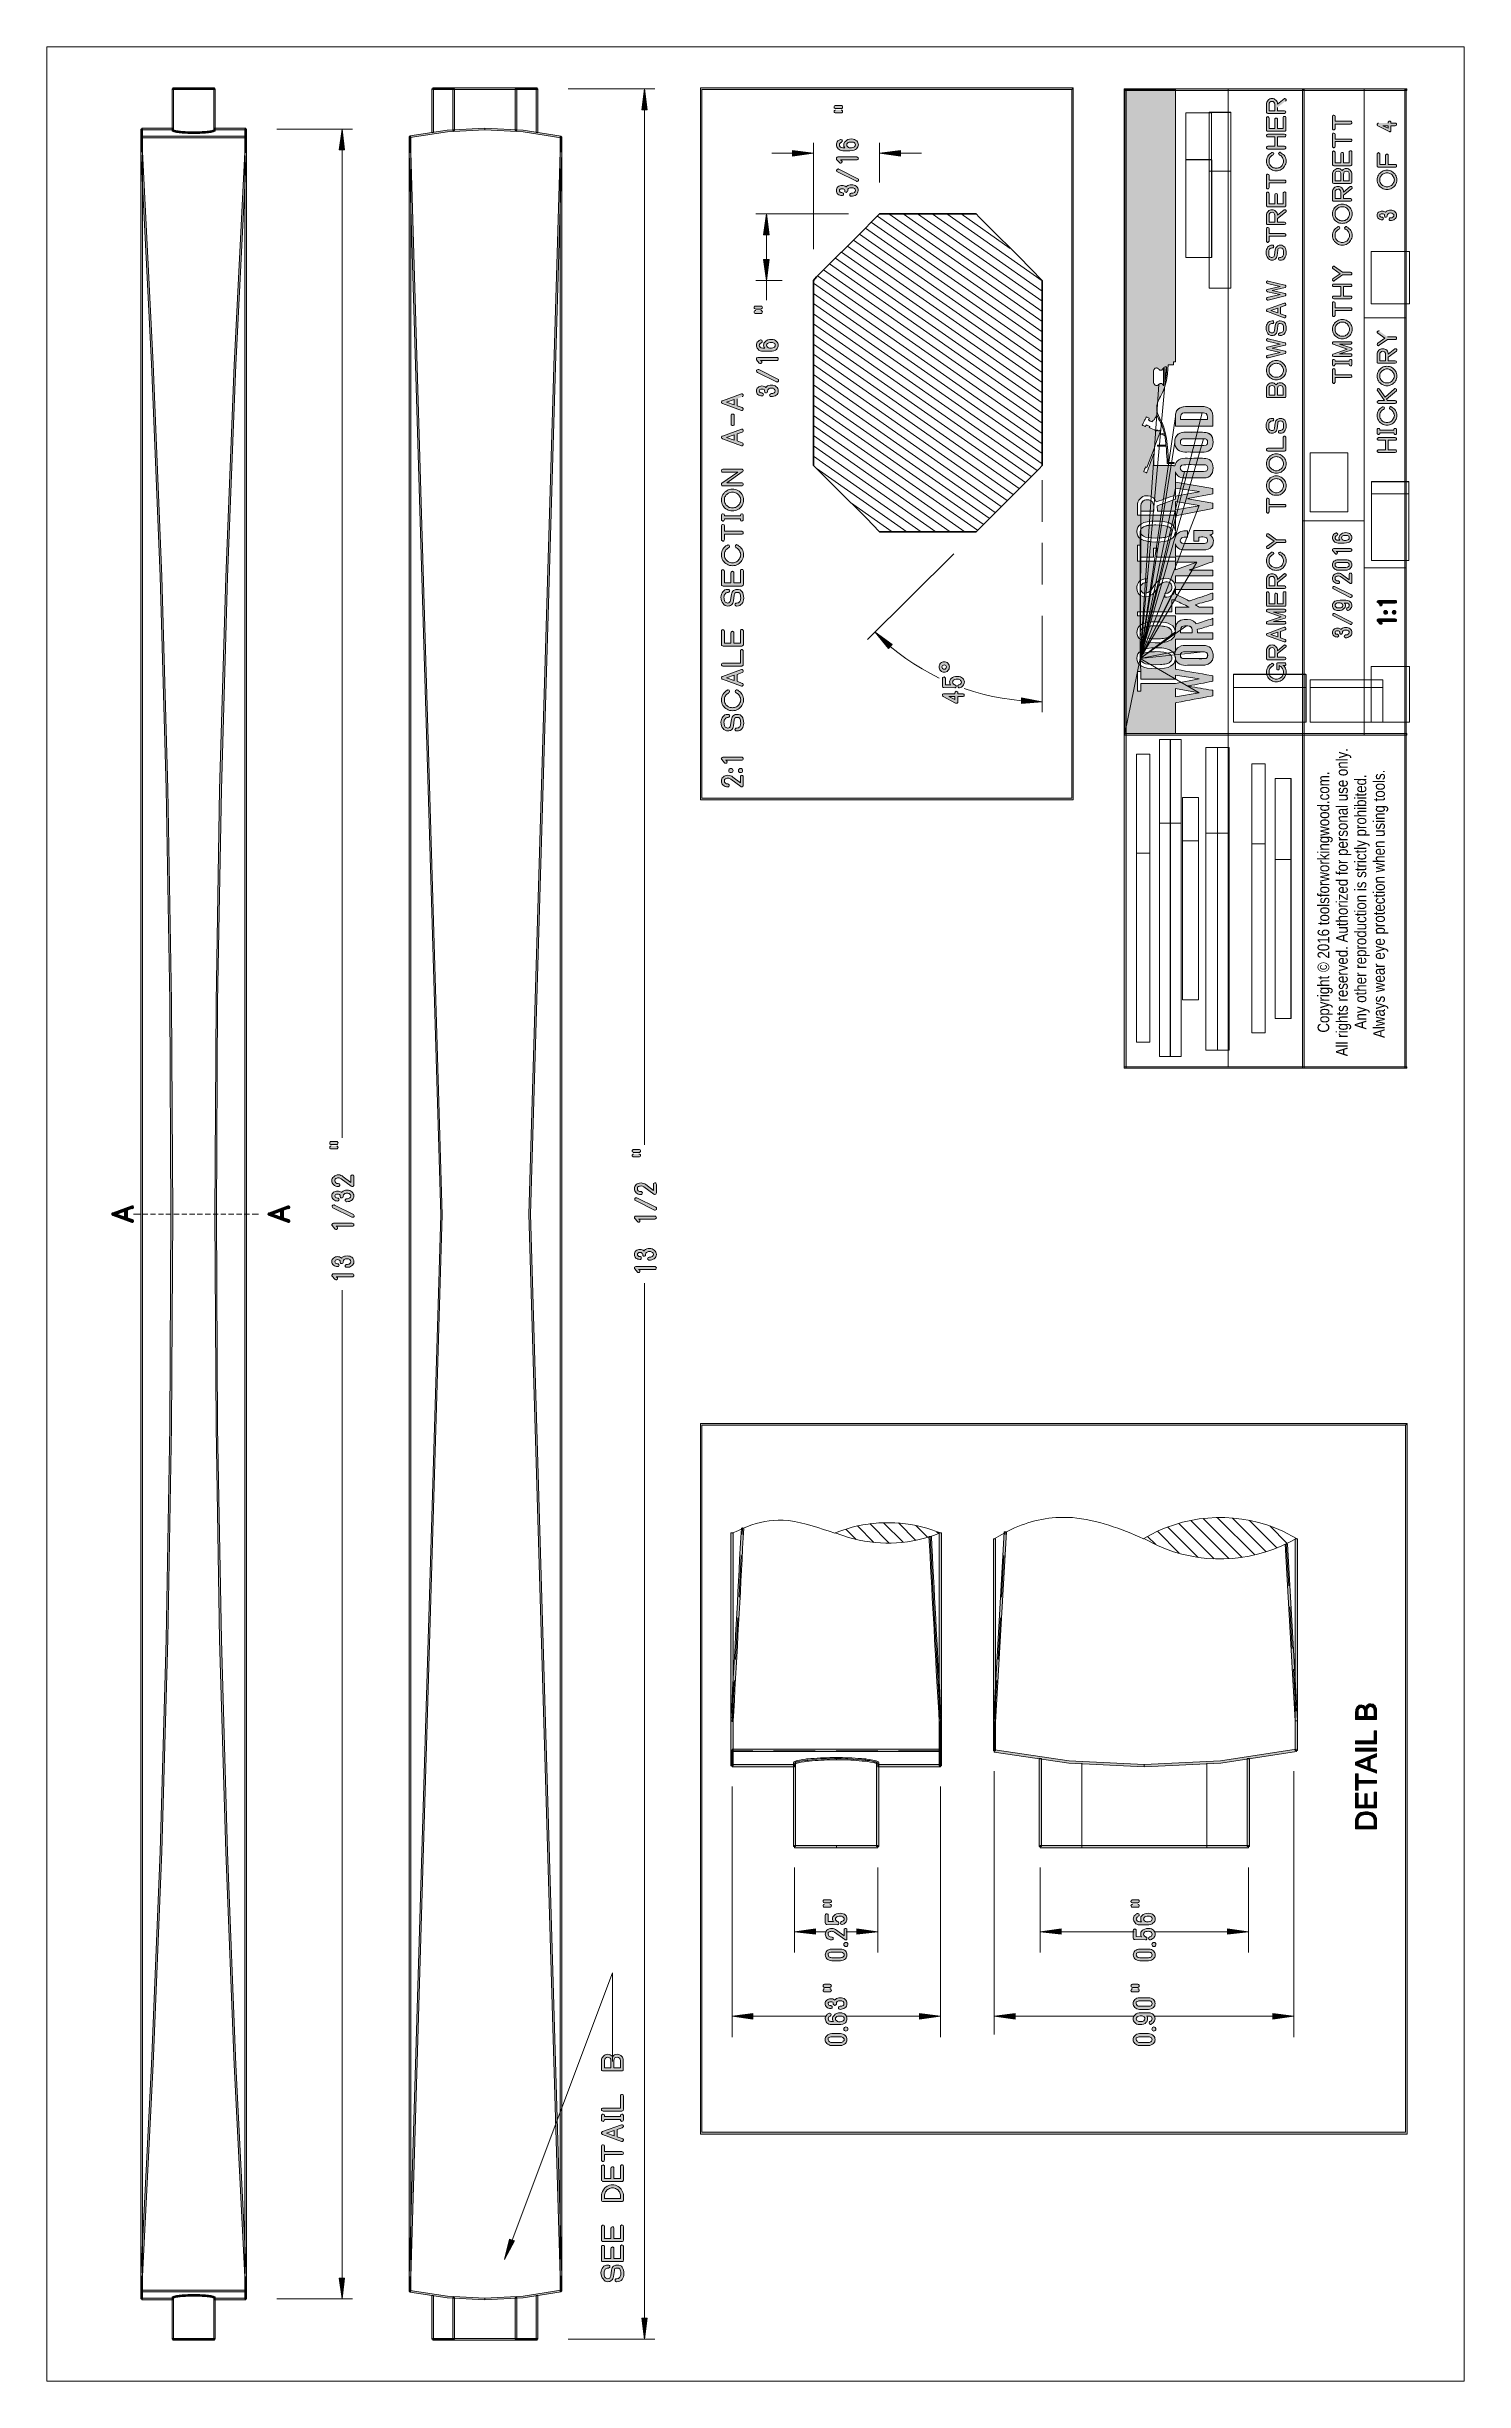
# Model space of a CAD drawing. Header units: inches. Extents: x -1525 to 612, y 0 to 1008.
# Drawn here: x -632 to -20, y 0 to 1008 of the extents above; entities that cross this region are included whole.
import ezdxf

# ---------------------------------------------------------------- set-up
doc = ezdxf.new("R2010")
doc.units = ezdxf.units.IN
doc.header["$MEASUREMENT"] = 0
doc.header["$XCLIPFRAME"] = 2
doc.layers.add('Layer 1', color=7, linetype='Continuous', lineweight=0)
picture_1 = doc.add_image_def('image1.png', size_in_pixel=(176, 47))
picture_2 = doc.add_image_def('image3.png', size_in_pixel=(210, 39))
picture_3 = doc.add_image_def('image4.png', size_in_pixel=(106, 39))
picture_4 = doc.add_image_def('image5.png', size_in_pixel=(62, 131))
picture_5 = doc.add_image_def('image6.png', size_in_pixel=(24, 131))
picture_6 = doc.add_image_def('image7.png', size_in_pixel=(106, 68))
picture_7 = doc.add_image_def('image10.png', size_in_pixel=(62, 131))
picture_8 = doc.add_image_def('image12.png', size_in_pixel=(340, 24))
picture_9 = doc.add_image_def('image13.png', size_in_pixel=(144, 24))
picture_10 = doc.add_image_def('image14.png', size_in_pixel=(286, 29))
picture_11 = doc.add_image_def('image15.png', size_in_pixel=(146, 29))
picture_12 = doc.add_image_def('image16.png', size_in_pixel=(120, 68))
picture_13 = doc.add_image_def('image17.png', size_in_pixel=(88, 270))
picture_14 = doc.add_image_def('image18.png', size_in_pixel=(340, 24))
picture_15 = doc.add_image_def('image19.png', size_in_pixel=(178, 24))
picture_16 = doc.add_image_def('image20.png', size_in_pixel=(420, 20))
picture_17 = doc.add_image_def('image21.png', size_in_pixel=(150, 20))
picture_18 = doc.add_image_def('image22.png', size_in_pixel=(420, 20))
picture_19 = doc.add_image_def('image23.png', size_in_pixel=(600, 78))
picture_20 = doc.add_image_def('image24.png', size_in_pixel=(286, 29))
picture_21 = doc.add_image_def('image25.png', size_in_pixel=(78, 29))
picture_22 = doc.add_image_def('image26.png', size_in_pixel=(390, 21))
picture_23 = doc.add_image_def('image27.png', size_in_pixel=(154, 21))
picture_24 = doc.add_image_def('image28.png', size_in_pixel=(390, 21))
picture_25 = doc.add_image_def('image29.png', size_in_pixel=(154, 21))

# ---------------------------------------------------------------- blocks, each defined once
blk = doc.blocks.new('Block_3')
at = {"layer": 'Layer 1'}
blk.add_lwpolyline([(-140.2, 917), (-140.2, 959.3), (-129.1, 959.3), (-129.1, 917)], close=True, dxfattribs=at)
image = blk.add_image(picture_1, insert=(-140.2, 917), size_in_units=(42.2, 11.2), rotation=90, dxfattribs=at)
image.dxf.v_pixel = (0.2374, 0)
blk = doc.blocks.new('Block_4')
at = {"layer": 'Layer 1'}
blk.add_lwpolyline([(-140.2, 959.3), (-140.2, 979.4), (-129.1, 979.4), (-129.1, 959.3)], close=True, dxfattribs=at)
blk = doc.blocks.new('Block_5')
at = {"layer": 'Layer 1'}
blk.add_lwpolyline([(-130.2, 903.8), (-130.2, 954.2), (-120.8, 954.2), (-120.8, 903.8)], close=True, dxfattribs=at)
image = blk.add_image(picture_2, insert=(-130.2, 903.8), size_in_units=(50.4, 9.36), rotation=90, dxfattribs=at)
image.dxf.v_pixel = (0.24, 0)
blk = doc.blocks.new('Block_6')
at = {"layer": 'Layer 1'}
blk.add_lwpolyline([(-130.2, 954.2), (-130.2, 979.7), (-120.8, 979.7), (-120.8, 954.2)], close=True, dxfattribs=at)
image = blk.add_image(picture_3, insert=(-130.2, 954.2), size_in_units=(25.4, 9.36), rotation=90, dxfattribs=at)
image.dxf.v_pixel = (0.24, 0)
blk = doc.blocks.new('Block_7')
at = {"layer": 'Layer 1'}
blk.add_lwpolyline([(-119.7, 716.4), (-119.7, 731.3), (-88.3, 731.3), (-88.3, 716.4)], close=True, dxfattribs=at)
image = blk.add_image(picture_4, insert=(-119.7, 716.4), size_in_units=(14.9, 31.3), rotation=90, dxfattribs=at)
image.dxf.v_pixel = (0.2391, 0)
blk = doc.blocks.new('Block_8')
at = {"layer": 'Layer 1'}
blk.add_lwpolyline([(-119.7, 731.3), (-119.7, 737), (-88.3, 737), (-88.3, 731.3)], close=True, dxfattribs=at)
image = blk.add_image(picture_5, insert=(-119.7, 731.3), size_in_units=(5.76, 31.3), rotation=90, dxfattribs=at)
image.dxf.v_pixel = (0.2391, 0)
blk = doc.blocks.new('Block_9')
at = {"layer": 'Layer 1'}
blk.add_lwpolyline([(-86.5, 807.2), (-86.5, 832.6), (-70.3, 832.6), (-70.3, 807.2)], close=True, dxfattribs=at)
image = blk.add_image(picture_6, insert=(-86.5, 807.2), size_in_units=(25.4, 16.2), rotation=90, dxfattribs=at)
image.dxf.v_pixel = (0.2382, 0)
blk = doc.blocks.new('Block_10')
at = {"layer": 'Layer 1'}
blk.add_lwpolyline([(-60.2, 897), (-60.2, 919.6), (-43.6, 919.6), (-43.6, 897)], close=True, dxfattribs=at)
blk = doc.blocks.new('Block_11')
at = {"layer": 'Layer 1'}
blk.add_lwpolyline([(-60.2, 716.4), (-60.2, 740.4), (-43.6, 740.4), (-43.6, 716.4)], close=True, dxfattribs=at)
blk = doc.blocks.new('Block_12')
at = {"layer": 'Layer 1'}
blk.add_lwpolyline([(-86.5, 716.4), (-86.5, 731.3), (-55.2, 731.3), (-55.2, 716.4)], close=True, dxfattribs=at)
image = blk.add_image(picture_7, insert=(-86.5, 716.4), size_in_units=(14.9, 31.3), rotation=90, dxfattribs=at)
image.dxf.v_pixel = (0.2391, 0)
blk = doc.blocks.new('Block_13')
at = {"layer": 'Layer 1'}
blk.add_lwpolyline([(-86.5, 731.3), (-86.5, 734.6), (-55.2, 734.6), (-55.2, 731.3)], close=True, dxfattribs=at)
blk = doc.blocks.new('Block_14')
at = {"layer": 'Layer 1'}
blk.add_lwpolyline([(-111.7, 582.2), (-111.7, 663.8), (-105.9, 663.8), (-105.9, 582.2)], close=True, dxfattribs=at)
image = blk.add_image(picture_8, insert=(-111.7, 582.2), size_in_units=(81.6, 5.76), rotation=90, dxfattribs=at)
image.dxf.v_pixel = (0.24, 0)
blk = doc.blocks.new('Block_15')
at = {"layer": 'Layer 1'}
blk.add_lwpolyline([(-111.7, 663.8), (-111.7, 698.3), (-105.9, 698.3), (-105.9, 663.8)], close=True, dxfattribs=at)
image = blk.add_image(picture_9, insert=(-111.7, 663.8), size_in_units=(34.6, 5.76), rotation=90, dxfattribs=at)
image.dxf.v_pixel = (0.24, 0)
blk = doc.blocks.new('Block_16')
at = {"layer": 'Layer 1'}
blk.add_lwpolyline([(-101.7, 588.4), (-101.7, 657.1), (-94.8, 657.1), (-94.8, 588.4)], close=True, dxfattribs=at)
image = blk.add_image(picture_10, insert=(-101.7, 588.4), size_in_units=(68.6, 6.84), rotation=90, dxfattribs=at)
image.dxf.v_pixel = (0.236, 0)
blk = doc.blocks.new('Block_17')
at = {"layer": 'Layer 1'}
blk.add_lwpolyline([(-101.7, 657.1), (-101.7, 692.1), (-94.8, 692.1), (-94.8, 657.1)], close=True, dxfattribs=at)
image = blk.add_image(picture_11, insert=(-101.7, 657.1), size_in_units=(35, 6.84), rotation=90, dxfattribs=at)
image.dxf.v_pixel = (0.236, 0)
blk = doc.blocks.new('Block_18')
at = {"layer": 'Layer 1'}
blk.add_lwpolyline([(-60.1, 786.1), (-60.1, 814.9), (-43.9, 814.9), (-43.9, 786.1)], close=True, dxfattribs=at)
image = blk.add_image(picture_12, insert=(-60.1, 786.1), size_in_units=(28.8, 16.2), rotation=90, dxfattribs=at)
image.dxf.v_pixel = (0.2382, 0)
blk = doc.blocks.new('Block_19')
at = {"layer": 'Layer 1'}
blk.add_lwpolyline([(-60.1, 814.9), (-60.1, 820.2), (-43.9, 820.2), (-43.9, 814.9)], close=True, dxfattribs=at)
image = blk.add_image(picture_13, insert=(-60.1, 814.9), size_in_units=(5.28, 16.2), rotation=90, dxfattribs=at)
image.dxf.v_pixel = (0.06, 0)
blk = doc.blocks.new('Block_20')
at = {"layer": 'Layer 1'}
blk.add_lwpolyline([(-161.5, 578.2), (-161.5, 659.8), (-155.8, 659.8), (-155.8, 578.2)], close=True, dxfattribs=at)
image = blk.add_image(picture_14, insert=(-161.5, 578.2), size_in_units=(81.6, 5.76), rotation=90, dxfattribs=at)
image.dxf.v_pixel = (0.24, 0)
blk = doc.blocks.new('Block_21')
at = {"layer": 'Layer 1'}
blk.add_lwpolyline([(-161.5, 659.8), (-161.5, 702.5), (-155.8, 702.5), (-155.8, 659.8)], close=True, dxfattribs=at)
image = blk.add_image(picture_15, insert=(-161.5, 659.8), size_in_units=(42.7, 5.76), rotation=90, dxfattribs=at)
image.dxf.v_pixel = (0.24, 0)
blk = doc.blocks.new('Block_22')
at = {"layer": 'Layer 1'}
blk.add_lwpolyline([(-151.6, 572), (-151.6, 672.8), (-146.9, 672.8), (-146.9, 572)], close=True, dxfattribs=at)
image = blk.add_image(picture_16, insert=(-151.6, 572), size_in_units=(100.8, 4.68), rotation=90, dxfattribs=at)
image.dxf.v_pixel = (0.234, 0)
blk = doc.blocks.new('Block_23')
at = {"layer": 'Layer 1'}
blk.add_lwpolyline([(-151.6, 672.8), (-151.6, 708.8), (-146.9, 708.8), (-146.9, 672.8)], close=True, dxfattribs=at)
image = blk.add_image(picture_17, insert=(-151.6, 672.8), size_in_units=(36, 4.68), rotation=90, dxfattribs=at)
image.dxf.v_pixel = (0.234, 0)
blk = doc.blocks.new('Block_24')
at = {"layer": 'Layer 1'}
blk.add_lwpolyline([(-146.9, 572), (-146.9, 672.8), (-142.2, 672.8), (-142.2, 572)], close=True, dxfattribs=at)
image = blk.add_image(picture_18, insert=(-146.9, 572), size_in_units=(100.8, 4.68), rotation=90, dxfattribs=at)
image.dxf.v_pixel = (0.234, 0)
blk = doc.blocks.new('Block_25')
at = {"layer": 'Layer 1'}
blk.add_lwpolyline([(-146.9, 672.8), (-146.9, 708.8), (-142.2, 708.8), (-142.2, 672.8)], close=True, dxfattribs=at)
image = blk.add_image(picture_19, insert=(-146.9, 672.8), size_in_units=(36, 4.68), rotation=90, dxfattribs=at)
image.dxf.v_pixel = (0.06, 0)
blk = doc.blocks.new('Block_26')
at = {"layer": 'Layer 1'}
blk.add_lwpolyline([(-141.6, 596.5), (-141.6, 665.1), (-134.7, 665.1), (-134.7, 596.5)], close=True, dxfattribs=at)
image = blk.add_image(picture_20, insert=(-141.6, 596.5), size_in_units=(68.6, 6.84), rotation=90, dxfattribs=at)
image.dxf.v_pixel = (0.236, 0)
blk = doc.blocks.new('Block_27')
at = {"layer": 'Layer 1'}
blk.add_lwpolyline([(-141.6, 665.1), (-141.6, 683.8), (-134.7, 683.8), (-134.7, 665.1)], close=True, dxfattribs=at)
image = blk.add_image(picture_21, insert=(-141.6, 665.1), size_in_units=(18.7, 6.84), rotation=90, dxfattribs=at)
image.dxf.v_pixel = (0.236, 0)
blk = doc.blocks.new('Block_28')
at = {"layer": 'Layer 1'}
blk.add_lwpolyline([(-131.6, 574.8), (-131.6, 668.4), (-126.6, 668.4), (-126.6, 574.8)], close=True, dxfattribs=at)
image = blk.add_image(picture_22, insert=(-131.6, 574.8), size_in_units=(93.6, 5.04), rotation=90, dxfattribs=at)
image.dxf.v_pixel = (0.24, 0)
blk = doc.blocks.new('Block_29')
at = {"layer": 'Layer 1'}
blk.add_lwpolyline([(-131.6, 668.4), (-131.6, 705.4), (-126.6, 705.4), (-126.6, 668.4)], close=True, dxfattribs=at)
image = blk.add_image(picture_23, insert=(-131.6, 668.4), size_in_units=(37, 5.04), rotation=90, dxfattribs=at)
image.dxf.v_pixel = (0.24, 0)
blk = doc.blocks.new('Block_30')
at = {"layer": 'Layer 1'}
blk.add_lwpolyline([(-126.6, 574.8), (-126.6, 668.4), (-121.5, 668.4), (-121.5, 574.8)], close=True, dxfattribs=at)
image = blk.add_image(picture_24, insert=(-126.6, 574.8), size_in_units=(93.6, 5.04), rotation=90, dxfattribs=at)
image.dxf.v_pixel = (0.24, 0)
blk = doc.blocks.new('Block_31')
at = {"layer": 'Layer 1'}
blk.add_lwpolyline([(-126.6, 668.4), (-126.6, 705.4), (-121.5, 705.4), (-121.5, 668.4)], close=True, dxfattribs=at)
image = blk.add_image(picture_25, insert=(-126.6, 668.4), size_in_units=(37, 5.04), rotation=90, dxfattribs=at)
image.dxf.v_pixel = (0.24, 0)
blk = doc.blocks.new('Block_2')
at = {"layer": 'Layer 1', "true_color": 0x000000, "transparency": 33554687}
h = blk.add_hatch(color=18, dxfattribs=at)
h.dxf.hatch_style = 2
h.paths.add_polyline_path([(-577.9, 971.8), (-577.2, 971.8), (-577.2, 989.8), (-577.9, 989.8)])
h = blk.add_hatch(color=18, dxfattribs=at)
h.dxf.hatch_style = 2
h.paths.add_polyline_path([(-577.5, 989.5), (-568.5, 989.5), (-568.5, 990.2), (-577.5, 990.2)])
h = blk.add_hatch(color=18, dxfattribs=at)
h.dxf.hatch_style = 2
h.paths.add_polyline_path([(-568.5, 989.5), (-559.5, 989.5), (-559.5, 990.2), (-568.5, 990.2)])
h = blk.add_hatch(color=18, dxfattribs=at)
h.dxf.hatch_style = 2
h.paths.add_polyline_path([(-559.9, 971.8), (-559.2, 971.8), (-559.2, 989.8), (-559.9, 989.8)])
h = blk.add_hatch(color=18, dxfattribs=at)
h.dxf.hatch_style = 2
h.paths.add_polyline_path([(-465.7, 970.9), (-465, 970.9), (-465, 989.8), (-465.7, 989.8)])
h = blk.add_hatch(color=18, dxfattribs=at)
h.dxf.hatch_style = 2
h.paths.add_polyline_path([(-465.3, 989.5), (-456.3, 989.5), (-456.3, 990.2), (-465.3, 990.2)])
h = blk.add_hatch(color=18, dxfattribs=at)
h.dxf.hatch_style = 2
h.paths.add_polyline_path([(-456.7, 971.8), (-456, 971.8), (-456, 989.8), (-456.7, 989.8)])
h = blk.add_hatch(color=18, dxfattribs=at)
h.dxf.hatch_style = 2
h.paths.add_polyline_path([(-456.3, 989.5), (-429.3, 989.5), (-429.3, 990.2), (-456.3, 990.2)])
h = blk.add_hatch(color=18, dxfattribs=at)
h.dxf.hatch_style = 2
h.paths.add_polyline_path([(-429.7, 971.8), (-429, 971.8), (-429, 989.8), (-429.7, 989.8)])
h = blk.add_hatch(color=18, dxfattribs=at)
h.dxf.hatch_style = 2
h.paths.add_polyline_path([(-429.3, 989.5), (-420.3, 989.5), (-420.3, 990.2), (-429.3, 990.2)])
h = blk.add_hatch(color=18, dxfattribs=at)
h.dxf.hatch_style = 2
h.paths.add_polyline_path([(-420.7, 970.9), (-420, 970.9), (-420, 989.8), (-420.7, 989.8)])
for points in [[(-373.9, 980.8), (-373.9, 989.8), (-375.1, 980.8), (-372.7, 980.8), (-373.9, 989.8), (-373.9, 980.8)], [(-504.5, 963.4), (-504.5, 972.4), (-505.7, 963.4), (-503.4, 963.4), (-504.5, 972.4), (-504.5, 963.4)], [(-310, 962), (-301, 962), (-310, 963.2), (-310, 960.8), (-301, 962), (-310, 962)], [(-263.4, 962), (-272.4, 962), (-263.4, 960.8), (-263.4, 963.2), (-272.4, 962), (-263.4, 962)], [(-321.3, 926.8), (-321.3, 935.8), (-322.5, 926.8), (-320.1, 926.8), (-321.3, 935.8), (-321.3, 926.8)], [(-321.3, 916.1), (-321.3, 907.1), (-320.1, 916.1), (-322.5, 916.1), (-321.3, 907.1), (-321.3, 916.1)], [(-267.8, 749.1), (-274.4, 755.2), (-268.6, 748.2), (-267, 749.9), (-274.4, 755.2), (-267.8, 749.1)], [(-211.2, 725.6), (-202.2, 725.2), (-211.1, 726.8), (-211.2, 724.4), (-202.2, 725.2), (-211.2, 725.6)], [(-57.9, 275.3), (-66.9, 275.3), (-66.9, 276.5), (-58.9, 276.5), (-58.9, 280.9), (-57.9, 280.9), (-57.9, 275.3)], [(-57.9, 272.1), (-66.9, 272.1), (-66.9, 273.3), (-57.9, 273.3)], [(-57.9, 262.6), (-66.9, 266), (-66.9, 267.3), (-57.9, 271), (-57.9, 269.6), (-60.6, 268.6), (-60.6, 264.8), (-57.9, 263.8), (-57.9, 262.6), (-61.6, 265.1), (-61.6, 268.2), (-64, 267.2), (-64.6, 267.1), (-65.1, 266.9), (-65.5, 266.8), (-65.9, 266.6), (-64.2, 266.2), (-61.6, 265.1), (-57.9, 262.6)], [(-57.9, 258.2), (-65.8, 258.2), (-65.8, 255.2), (-66.9, 255.2), (-66.9, 262.3), (-65.8, 262.3), (-65.8, 259.4), (-57.9, 259.4), (-57.9, 258.2)], [(-57.9, 247.6), (-66.9, 247.6), (-66.9, 254), (-65.8, 254), (-65.8, 248.8), (-63, 248.8), (-63, 253.7), (-62, 253.7), (-62, 248.8), (-58.9, 248.8), (-58.9, 254.3), (-57.9, 254.3), (-57.9, 247.6)], [(-300.1, 194.1), (-309.1, 194.1), (-300.1, 193), (-300.1, 195.3), (-309.1, 194.1), (-300.1, 194.1)], [(-282.2, 194.1), (-273.2, 194.1), (-282.2, 195.3), (-282.2, 193), (-273.2, 194.1), (-282.2, 194.1)], [(-194.1, 194.1), (-203.1, 194.1), (-194.1, 193), (-194.1, 195.3), (-203.1, 194.1), (-194.1, 194.1)], [(-122.2, 194.1), (-113.2, 194.1), (-122.2, 195.3), (-122.2, 193), (-113.2, 194.1), (-122.2, 194.1)], [(-327.1, 157.6), (-336.1, 157.6), (-327.1, 156.4), (-327.1, 158.8), (-336.1, 157.6), (-327.1, 157.6)], [(-255.2, 157.6), (-246.2, 157.6), (-255.2, 158.8), (-255.2, 156.4), (-246.2, 157.6), (-255.2, 157.6)], [(-213.9, 157.6), (-222.9, 157.6), (-213.9, 156.4), (-213.9, 158.8), (-222.9, 157.6), (-213.9, 157.6)], [(-102.6, 157.6), (-93.6, 157.6), (-102.6, 158.8), (-102.6, 156.4), (-93.6, 157.6), (-102.6, 157.6)], [(-431.1, 61), (-434.3, 52.6), (-430, 60.6), (-432.2, 61.4), (-434.3, 52.6), (-431.1, 61)], [(-504.5, 44.6), (-504.5, 35.6), (-503.4, 44.6), (-505.7, 44.6), (-504.5, 35.6), (-504.5, 44.6)], [(-373.9, 27.2), (-373.9, 18.2), (-372.7, 27.2), (-375.1, 27.2), (-373.9, 18.2), (-373.9, 27.2)]]:
    blk.add_hatch(color=18, dxfattribs=at).paths.add_polyline_path(points)
h = blk.add_hatch(color=18, dxfattribs=at)
h.dxf.hatch_style = 2
h.paths.add_polyline_path([(-188.8, 990.2), (-189.5, 989.5), (-189.5, 683.5), (-349.1, 683.5), (-349.1, 989.5), (-189.5, 989.5), (-188.8, 990.2), (-349.8, 990.2), (-349.8, 682.8), (-188.8, 682.8), (-188.8, 990.2)])
h = blk.add_hatch(color=18, dxfattribs=at)
h.dxf.hatch_style = 2
h.paths.add_polyline_path([(-166.8, 989.1), (-44.8, 989.1), (-44.8, 989.8), (-166.8, 989.8)])
h = blk.add_hatch(color=18, dxfattribs=at)
h.dxf.hatch_style = 2
h.paths.add_polyline_path([(-166.8, 566.9), (-166, 566.9), (-166, 989.5), (-166.8, 989.5)])
h = blk.add_hatch(color=18, dxfattribs=at)
edge = h.paths.add_edge_path()
edge.add_spline(control_points=[(-159.9, 743.9), (-159.9, 743.9), (-159.8, 743.4), (-159.8, 743.4), (-159.8, 743.4), (-159.6, 742.9), (-159.6, 742.9), (-159.6, 742.9), (-159.1, 742.4), (-159.1, 742.4), (-159.1, 742.4), (-158.5, 742), (-158.5, 742), (-158.5, 742), (-157.6, 741.6), (-157.6, 741.6), (-157.6, 741.6), (-156.4, 741.4), (-156.4, 741.4), (-156.4, 741.4), (-154.9, 741.2), (-154.9, 741.2), (-154.9, 741.2), (-153.1, 741.1), (-153.1, 741.1), (-153.1, 741.1), (-151.2, 741.2), (-151.2, 741.2), (-149.6, 741.4), (-147.5, 741.4), (-146.5, 742.9), (-146.5, 742.9), (-146.3, 743.4), (-146.3, 743.4), (-146.3, 743.4), (-146.2, 743.9), (-146.2, 743.9), (-146.2, 743.9), (-146.3, 744.5), (-146.3, 744.5), (-146.3, 744.5), (-146.5, 745.1), (-146.5, 745.1), (-146.5, 745.1), (-147, 745.6), (-147, 745.6), (-147, 745.6), (-147.6, 746), (-147.6, 746), (-147.6, 746), (-148.5, 746.3), (-148.5, 746.3), (-148.5, 746.3), (-149.7, 746.6), (-149.7, 746.6), (-149.7, 746.6), (-151.2, 746.7), (-151.2, 746.7), (-151.2, 746.7), (-153.1, 746.8), (-153.1, 746.8), (-154.7, 746.7), (-157.8, 746.7), (-159.1, 745.6), (-159.1, 745.6), (-159.6, 745.1), (-159.6, 745.1), (-159.6, 745.1), (-159.8, 744.5), (-159.8, 744.5), (-159.8, 744.5), (-159.9, 743.9), (-159.9, 743.9), (-159.9, 743.9), (-159.9, 755.2), (-159.9, 755.2), (-159.9, 755.2), (-159.8, 754.6), (-159.8, 754.6), (-159.8, 754.6), (-159.6, 754.1), (-159.6, 754.1), (-159.6, 754.1), (-159.1, 753.6), (-159.1, 753.6), (-159.1, 753.6), (-158.5, 753.2), (-158.5, 753.2), (-158.5, 753.2), (-157.6, 752.8), (-157.6, 752.8), (-157.6, 752.8), (-156.4, 752.6), (-156.4, 752.6), (-156.4, 752.6), (-154.9, 752.4), (-154.9, 752.4), (-154.9, 752.4), (-153.1, 752.3), (-153.1, 752.3), (-153.1, 752.3), (-151.2, 752.4), (-151.2, 752.4), (-149.6, 752.6), (-147.5, 752.6), (-146.5, 754.1), (-146.5, 754.1), (-146.3, 754.6), (-146.3, 754.6), (-146.3, 754.6), (-146.2, 755.2), (-146.2, 755.2), (-146.2, 755.2), (-146.3, 755.7), (-146.3, 755.7), (-146.3, 755.7), (-146.5, 756.2), (-146.5, 756.2), (-147.5, 757.7), (-149.6, 757.7), (-151.2, 757.9), (-151.2, 757.9), (-153.1, 758), (-153.1, 758), (-153.1, 758), (-154.9, 757.9), (-154.9, 757.9), (-156.5, 757.7), (-158.6, 757.7), (-159.6, 756.2), (-159.6, 756.2), (-159.8, 755.7), (-159.8, 755.7), (-159.8, 755.7), (-159.9, 755.2), (-159.9, 755.2), (-159.9, 755.2), (-159.9, 743.9), (-159.9, 743.9), (-159.9, 743.9), (-159.7, 809), (-159.7, 809), (-159.7, 809), (-159.7, 808.9), (-159.7, 808.9), (-159.7, 808.5), (-159.7, 808), (-159.7, 807.5), (-159.7, 807.5), (-159.7, 807.5), (-159.7, 807.5), (-159.7, 807.5), (-159.4, 807.5), (-159.4, 807.5), (-157.7, 807.5), (-156, 807.5), (-154.3, 807.5), (-154.3, 807.5), (-154, 807.5), (-154, 807.5), (-154, 807.5), (-154, 807.7), (-154, 807.7), (-154.1, 808.9), (-153.9, 810.1), (-154.5, 811.1), (-154.5, 811.1), (-154.8, 811.6), (-154.8, 811.6), (-154.8, 811.6), (-155.2, 811.9), (-155.2, 811.9), (-156.9, 812.8), (-159.5, 812.4), (-159.6, 809.9), (-159.6, 809.9), (-159.7, 809), (-159.7, 809), (-159.7, 809), (-159.9, 743.9), (-159.9, 743.9), (-159.9, 743.9), (-159.9, 798.7), (-159.9, 798.7), (-159.9, 798.7), (-159.8, 798.1), (-159.8, 798.1), (-159.8, 798.1), (-159.6, 797.6), (-159.6, 797.6), (-159.6, 797.6), (-159.1, 797.1), (-159.1, 797.1), (-159.1, 797.1), (-158.5, 796.7), (-158.5, 796.7), (-158.5, 796.7), (-157.6, 796.3), (-157.6, 796.3), (-157.6, 796.3), (-156.4, 796.1), (-156.4, 796.1), (-156.4, 796.1), (-154.9, 795.9), (-154.9, 795.9), (-154.9, 795.9), (-153.1, 795.8), (-153.1, 795.8), (-153.1, 795.8), (-151.2, 795.9), (-151.2, 795.9), (-149.6, 796.1), (-147.5, 796.1), (-146.5, 797.6), (-146.5, 797.6), (-146.3, 798.1), (-146.3, 798.1), (-146.3, 798.1), (-146.2, 798.7), (-146.2, 798.7), (-146.2, 798.7), (-146.3, 799.3), (-146.3, 799.3), (-146.3, 799.3), (-146.5, 799.8), (-146.5, 799.8), (-146.5, 799.8), (-147, 800.3), (-147, 800.3), (-147, 800.3), (-147.6, 800.7), (-147.6, 800.7), (-147.6, 800.7), (-148.5, 801), (-148.5, 801), (-148.5, 801), (-149.7, 801.3), (-149.7, 801.3), (-149.7, 801.3), (-151.2, 801.4), (-151.2, 801.4), (-151.2, 801.4), (-153.1, 801.5), (-153.1, 801.5), (-153.1, 801.5), (-154.9, 801.4), (-154.9, 801.4), (-154.9, 801.4), (-156.4, 801.3), (-156.4, 801.3), (-156.4, 801.3), (-157.6, 801), (-157.6, 801), (-157.6, 801), (-158.5, 800.7), (-158.5, 800.7), (-158.5, 800.7), (-159.1, 800.3), (-159.1, 800.3), (-159.1, 800.3), (-159.6, 799.8), (-159.6, 799.8), (-159.6, 799.8), (-159.8, 799.3), (-159.8, 799.3), (-159.8, 799.3), (-159.9, 798.7), (-159.9, 798.7), (-159.9, 798.7), (-159.9, 743.9), (-159.9, 743.9), (-159.9, 743.9), (-144.7, 817.4), (-144.7, 817.4), (-144.7, 817.4), (-134.5, 815.9), (-134.5, 815.9), (-134.5, 815.9), (-134.5, 815.8), (-134.5, 815.8), (-134.5, 815.8), (-144.7, 814), (-144.7, 814), (-144.7, 814), (-144.7, 812.6), (-144.7, 812.6), (-144.7, 812.6), (-152.6, 809.8), (-152.6, 809.8), (-152.6, 809.8), (-152.5, 807.5), (-152.5, 807.5), (-152.5, 807.5), (-144.7, 807.5), (-144.7, 807.5), (-144.7, 807.5), (-144.7, 805.5), (-144.7, 805.5), (-144.7, 805.5), (-128.6, 808.6), (-128.6, 808.6), (-128.6, 808.6), (-128.6, 810.9), (-128.6, 810.9), (-128.6, 810.9), (-139.3, 812.8), (-139.3, 812.8), (-139.3, 812.8), (-139.3, 812.9), (-139.3, 812.9), (-139.3, 812.9), (-128.6, 814.9), (-128.6, 814.9), (-128.6, 814.9), (-128.6, 817.2), (-128.6, 817.2), (-128.6, 817.2), (-144.7, 820), (-144.7, 820), (-144.7, 820), (-144.7, 817.4), (-144.7, 817.4), (-144.7, 817.4), (-159.9, 743.9), (-159.9, 743.9), (-159.9, 743.9), (-134.5, 809.9), (-134.5, 809.9), (-134.5, 809.9), (-134.5, 809.8), (-134.5, 809.8), (-134.5, 809.8), (-144.7, 808.1), (-144.7, 808.1), (-144.7, 808.1), (-144.7, 811.7), (-144.7, 811.7), (-144.7, 811.7), (-134.5, 809.9), (-134.5, 809.9), (-134.5, 809.9), (-159.9, 743.9), (-159.9, 743.9), (-159.9, 743.9), (-144.7, 746.8), (-144.7, 746.8), (-144.7, 746.8), (-144.8, 746.6), (-144.8, 746.6), (-144.8, 746.6), (-144.9, 746.5), (-144.9, 746.5), (-144.9, 746.5), (-144.9, 746.3), (-144.9, 746.3), (-144.9, 746.3), (-144.9, 746.1), (-144.9, 746.1), (-144.9, 745.8), (-145.1, 745.4), (-144.9, 745.1), (-144.9, 745.1), (-144.9, 745), (-144.9, 745), (-144.9, 745), (-144.9, 744.9), (-144.9, 744.9), (-144.9, 744.9), (-144.8, 744.7), (-144.8, 744.7), (-144.8, 744.7), (-144.8, 744.4), (-144.8, 744.4), (-144.8, 744.4), (-144.7, 744.3), (-144.7, 744.3), (-144.7, 744.3), (-144.7, 743.9), (-144.7, 743.9), (-144.6, 741.4), (-141.6, 740.7), (-139.5, 740.9), (-139.5, 740.9), (-133.8, 740.9), (-133.8, 740.9), (-128.6, 740.3), (-127, 745.1), (-129.6, 748.4), (-129.6, 748.4), (-130.2, 748.9), (-130.2, 748.9), (-130.2, 748.9), (-130.9, 749.2), (-130.9, 749.2), (-130.9, 749.2), (-131.7, 749.4), (-131.7, 749.4), (-133.3, 749.5), (-135.1, 749.4), (-136.7, 749.5), (-136.7, 749.5), (-139.5, 749.5), (-139.5, 749.5), (-141.2, 749.4), (-141.7, 749.8), (-143.2, 748.8), (-143.2, 748.8), (-143.8, 748.4), (-143.8, 748.4), (-143.8, 748.4), (-144.1, 748), (-144.1, 748), (-144.1, 748), (-144.5, 747.4), (-144.5, 747.4), (-144.5, 747.4), (-144.7, 746.8), (-144.7, 746.8), (-144.7, 746.8), (-159.9, 743.9), (-159.9, 743.9), (-159.9, 743.9), (-132.6, 746.7), (-132.6, 746.7), (-132.6, 746.7), (-132.1, 746.7), (-132.1, 746.7), (-132.1, 746.7), (-131.8, 746.6), (-131.8, 746.6), (-130.8, 746.4), (-130.6, 745.4), (-130.9, 744.5), (-130.9, 744.5), (-131.1, 744.2), (-131.1, 744.2), (-131.1, 744.2), (-131.2, 744.1), (-131.2, 744.1), (-131.2, 744.1), (-131.5, 743.9), (-131.5, 743.9), (-131.5, 743.9), (-131.8, 743.8), (-131.8, 743.8), (-131.8, 743.8), (-132.1, 743.8), (-132.1, 743.8), (-132.1, 743.8), (-141.2, 743.8), (-141.2, 743.8), (-142.5, 743.8), (-142.7, 744.8), (-142.5, 745.9), (-142.5, 745.9), (-142.3, 746.2), (-142.3, 746.2), (-142.3, 746.2), (-142.1, 746.4), (-142.1, 746.4), (-142.1, 746.4), (-141.9, 746.5), (-141.9, 746.5), (-141.9, 746.5), (-141.6, 746.6), (-141.6, 746.6), (-141.6, 746.6), (-141.2, 746.7), (-141.2, 746.7), (-141.2, 746.7), (-132.6, 746.7), (-132.6, 746.7), (-132.6, 746.7), (-159.9, 743.9), (-159.9, 743.9), (-159.9, 743.9), (-144.7, 755), (-144.7, 755), (-144.7, 755), (-144.7, 755.3), (-144.7, 755.3), (-144.7, 755.3), (-144.7, 755), (-144.7, 755), (-144.7, 755), (-159.9, 743.9), (-159.9, 743.9), (-159.9, 743.9), (-144.7, 755), (-144.7, 755), (-144.7, 755), (-144.7, 755.3), (-144.7, 755.3), (-144.7, 755.3), (-144.7, 755), (-144.7, 755), (-144.7, 755), (-159.9, 743.9), (-159.9, 743.9), (-159.9, 743.9), (-144.7, 774.1), (-144.7, 774.1), (-144.7, 774.3), (-144.7, 774.4), (-144.7, 774.5), (-144.7, 774.5), (-144.7, 774.6), (-144.7, 774.6), (-144.7, 774.6), (-144.7, 774.5), (-144.7, 774.5), (-144.7, 774.4), (-144.7, 774.3), (-144.7, 774.1), (-144.7, 774.1), (-159.9, 743.9), (-159.9, 743.9), (-159.9, 743.9), (-144.7, 774.1), (-144.7, 774.1), (-144.7, 774.3), (-144.7, 774.4), (-144.7, 774.5), (-144.7, 774.5), (-144.7, 774.6), (-144.7, 774.6), (-144.7, 774.6), (-144.7, 774.5), (-144.7, 774.5), (-144.7, 774.4), (-144.7, 774.3), (-144.7, 774.1), (-144.7, 774.1), (-159.9, 743.9), (-159.9, 743.9), (-159.9, 743.9), (-166.6, 711.5), (-166.6, 711.5), (-166.6, 711.5), (-165.6, 711.5), (-165.6, 711.5), (-159, 711.5), (-152.3, 711.5), (-145.7, 711.5), (-145.7, 711.5), (-144.7, 711.5), (-144.7, 711.5), (-144.7, 711.5), (-144.7, 712), (-144.7, 712), (-144.7, 716.1), (-144.7, 720.1), (-144.7, 724.1), (-144.7, 724.1), (-144.7, 724.7), (-144.7, 724.7), (-144.7, 724.7), (-144.1, 724.8), (-144.1, 724.8), (-139.1, 725.8), (-134.2, 726.7), (-129.3, 727.6), (-129.3, 727.6), (-128.6, 727.7), (-128.6, 727.7), (-128.6, 727.7), (-128.6, 727.9), (-128.6, 727.9), (-128.6, 728.6), (-128.6, 729.3), (-128.6, 730), (-128.6, 730), (-128.6, 730.1), (-128.6, 730.1), (-128.6, 730.1), (-129, 730.1), (-129, 730.1), (-132.3, 730.8), (-135.6, 731.2), (-138.8, 731.9), (-138.8, 731.9), (-139.3, 731.9), (-139.3, 731.9), (-139.3, 731.9), (-139.3, 732), (-139.3, 732), (-139.3, 732), (-138.8, 732.1), (-138.8, 732.1), (-135.6, 732.6), (-132.2, 733.4), (-129, 733.9), (-129, 733.9), (-128.6, 734), (-128.6, 734), (-128.6, 734), (-128.6, 734.1), (-128.6, 734.1), (-128.6, 734.8), (-128.6, 735.5), (-128.6, 736.3), (-128.6, 736.3), (-128.6, 736.4), (-128.6, 736.4), (-128.6, 736.4), (-129.3, 736.5), (-129.3, 736.5), (-134.2, 737.4), (-139.2, 738.2), (-144.1, 739.1), (-144.1, 739.1), (-144.7, 739.2), (-144.7, 739.2), (-144.7, 739.2), (-144.7, 739.4), (-144.7, 739.4), (-144.7, 740.7), (-144.7, 742.1), (-144.7, 743.5), (-144.7, 743.5), (-144.7, 743.6), (-144.7, 743.6), (-144.7, 743.6), (-144.9, 742.7), (-144.9, 742.7), (-144.9, 742.7), (-145.3, 741.9), (-145.3, 741.9), (-145.3, 741.9), (-145.9, 741.2), (-145.9, 741.2), (-145.9, 741.2), (-146.8, 740.6), (-146.8, 740.6), (-146.8, 740.6), (-147.9, 740), (-147.9, 740), (-147.9, 740), (-149.4, 739.7), (-149.4, 739.7), (-149.4, 739.7), (-151, 739.5), (-151, 739.5), (-151, 739.5), (-153.1, 739.4), (-153.1, 739.4), (-153.1, 739.4), (-155.1, 739.5), (-155.1, 739.5), (-155.1, 739.5), (-156.9, 739.7), (-156.9, 739.7), (-156.9, 739.7), (-158.3, 740.1), (-158.3, 740.1), (-158.3, 740.1), (-159.4, 740.6), (-159.4, 740.6), (-159.4, 740.6), (-160.3, 741.3), (-160.3, 741.3), (-160.3, 741.3), (-160.9, 742.1), (-160.9, 742.1), (-160.9, 742.1), (-161.2, 743), (-161.2, 743), (-161.2, 743), (-161.4, 743.9), (-161.4, 743.9), (-161.4, 743.9), (-161.2, 745), (-161.2, 745), (-161.2, 745), (-160.9, 745.8), (-160.9, 745.8), (-160.9, 745.8), (-160.3, 746.6), (-160.3, 746.6), (-160.3, 746.6), (-159.4, 747.2), (-159.4, 747.2), (-159.4, 747.2), (-158.3, 747.8), (-158.3, 747.8), (-158.3, 747.8), (-156.9, 748.2), (-156.9, 748.2), (-156.9, 748.2), (-155.1, 748.4), (-155.1, 748.4), (-155.1, 748.4), (-153.1, 748.5), (-153.1, 748.5), (-150.9, 748.5), (-148.5, 748.4), (-146.5, 747.2), (-146.5, 747.2), (-145.8, 746.6), (-145.8, 746.6), (-145.8, 746.6), (-145.3, 746), (-145.3, 746), (-145.3, 746), (-145, 745.3), (-145, 745.3), (-145, 745.3), (-145, 745.7), (-145, 745.7), (-144.9, 746), (-144.9, 746.3), (-144.8, 746.6), (-144.8, 746.6), (-144.7, 746.8), (-144.7, 746.8), (-144.7, 746.8), (-144.7, 747.1), (-144.7, 747.1), (-144.7, 748.5), (-144.7, 749.9), (-144.7, 751.3), (-144.7, 751.3), (-144.7, 752.2), (-144.7, 752.2), (-144.7, 752.2), (-144.1, 752.2), (-144.1, 752.2), (-139.1, 752.2), (-134.2, 752.2), (-129.3, 752.2), (-129.3, 752.2), (-128.6, 752.2), (-128.6, 752.2), (-128.6, 752.2), (-128.6, 752.3), (-128.6, 752.3), (-128.6, 753.1), (-128.6, 754), (-128.6, 754.8), (-128.6, 754.8), (-128.6, 754.9), (-128.6, 754.9), (-128.6, 754.9), (-128.9, 754.9), (-128.9, 754.9), (-130.9, 754.9), (-132.9, 754.9), (-135, 754.9), (-135, 754.9), (-135.2, 754.9), (-135.2, 754.9), (-135.2, 754.9), (-135.2, 755.1), (-135.2, 755.1), (-135.2, 755.6), (-135.3, 755.7), (-135.3, 756.2), (-135.3, 756.2), (-135.3, 756.4), (-135.3, 756.4), (-135.3, 756.4), (-135, 756.5), (-135, 756.5), (-133, 756.9), (-130.9, 757.7), (-128.9, 758.3), (-128.9, 758.3), (-128.6, 758.3), (-128.6, 758.3), (-128.6, 758.3), (-128.6, 758.5), (-128.6, 758.5), (-128.6, 759.3), (-128.6, 760.2), (-128.6, 761), (-128.6, 761), (-128.6, 761.2), (-128.6, 761.2), (-128.6, 761.2), (-128.9, 761), (-128.9, 761), (-131.1, 760.3), (-133.4, 759.6), (-135.6, 758.9), (-135.6, 758.9), (-135.9, 758.8), (-135.9, 758.8), (-135.9, 758.8), (-136.1, 759.2), (-136.1, 759.2), (-137.7, 761.6), (-144.6, 761.5), (-144.7, 757.1), (-144.7, 757.1), (-144.7, 756.1), (-144.7, 756.1), (-144.7, 756.1), (-144.7, 756.3), (-144.7, 756.3), (-144.7, 758.2), (-144.7, 760.1), (-144.7, 761.9), (-144.7, 761.9), (-144.7, 762.2), (-144.7, 762.2), (-144.7, 762.2), (-145.5, 762.2), (-145.5, 762.2), (-150.5, 762.2), (-155.5, 762.2), (-160.5, 762.2), (-160.5, 762.2), (-161.1, 762.2), (-161.1, 762.2), (-161.1, 762.2), (-161.1, 762.3), (-161.1, 762.3), (-161.1, 762.8), (-161.1, 763.4), (-161.1, 763.9), (-161.1, 763.9), (-161.1, 764), (-161.1, 764), (-161.1, 764), (-160.5, 764), (-160.5, 764), (-156, 764), (-151.4, 764), (-146.8, 764), (-146.8, 764), (-146.2, 764), (-146.2, 764), (-146.2, 764), (-146.2, 764.2), (-146.2, 764.2), (-146.2, 765.8), (-146.2, 767.4), (-146.2, 769), (-146.2, 769), (-146.2, 769.2), (-146.2, 769.2), (-146.2, 769.2), (-146.2, 769.2), (-146.2, 769.2), (-145.7, 769.2), (-145.3, 769.2), (-144.8, 769.2), (-144.8, 769.2), (-144.7, 769.2), (-144.7, 769.2), (-144.7, 769.2), (-144.7, 769), (-144.7, 769), (-144.7, 769), (-144.5, 768.8), (-144.5, 768.8), (-142.7, 767.8), (-140.8, 767.2), (-139, 766.1), (-139, 766.1), (-138.8, 766), (-138.8, 766), (-138.8, 766), (-139, 766), (-139, 766), (-140.9, 766), (-142.7, 766), (-144.5, 766), (-144.5, 766), (-144.7, 766), (-144.7, 766), (-144.7, 766), (-144.7, 765.9), (-144.7, 765.9), (-144.7, 765), (-144.7, 764.2), (-144.7, 763.3), (-144.7, 763.3), (-144.7, 763.2), (-144.7, 763.2), (-144.7, 763.2), (-144.1, 763.2), (-144.1, 763.2), (-139.1, 763.2), (-134.2, 763.2), (-129.3, 763.2), (-129.3, 763.2), (-128.6, 763.2), (-128.6, 763.2), (-128.6, 763.2), (-128.6, 763.3), (-128.6, 763.3), (-128.6, 764.2), (-128.6, 765), (-128.6, 765.9), (-128.6, 765.9), (-128.6, 766), (-128.6, 766), (-128.6, 766), (-129.5, 766), (-129.5, 766), (-131, 766), (-132.5, 766), (-134.1, 766), (-134.1, 766), (-134.4, 766), (-134.4, 766), (-135, 766.4), (-135.5, 766.6), (-136, 766.9), (-136, 766.9), (-136.1, 767), (-136.1, 767), (-136.1, 767), (-136.1, 767), (-136.1, 767), (-136.1, 767), (-135.8, 767.1), (-135.8, 767.1), (-133.6, 768), (-131.1, 768.4), (-128.9, 769.2), (-128.9, 769.2), (-128.6, 769.3), (-128.6, 769.3), (-128.6, 769.3), (-128.6, 769.4), (-128.6, 769.4), (-128.6, 770.2), (-128.6, 771.1), (-128.6, 772), (-128.6, 772), (-128.6, 772.1), (-128.6, 772.1), (-128.6, 772.1), (-129, 772), (-129, 772), (-129, 772), (-130.2, 771.6), (-130.2, 771.6), (-132.9, 770.6), (-135.6, 769.8), (-138.3, 768.8), (-138.3, 768.8), (-138.7, 768.7), (-138.7, 768.7), (-138.7, 768.7), (-139, 768.8), (-139, 768.8), (-140.6, 769.7), (-142.2, 770.4), (-143.8, 771.2), (-143.8, 771.2), (-144.5, 771.6), (-144.5, 771.6), (-144.5, 771.6), (-144.7, 771.7), (-144.7, 771.7), (-144.7, 771.7), (-144.7, 771.8), (-144.7, 771.8), (-144.7, 772.4), (-144.7, 773), (-144.7, 773.6), (-144.7, 773.6), (-144.7, 773.6), (-144.7, 773.6), (-144.7, 773.6), (-144.1, 773.6), (-144.1, 773.6), (-139.1, 773.6), (-134.2, 773.6), (-129.3, 773.6), (-129.3, 773.6), (-128.6, 773.6), (-128.6, 773.6), (-128.6, 773.6), (-128.6, 773.8), (-128.6, 773.8), (-128.6, 774.6), (-128.6, 775.5), (-128.6, 776.3), (-128.6, 776.3), (-128.6, 776.5), (-128.6, 776.5), (-128.6, 776.5), (-129.3, 776.5), (-129.3, 776.5), (-134.2, 776.5), (-139.1, 776.5), (-144.1, 776.5), (-144.1, 776.5), (-144.7, 776.5), (-144.7, 776.5), (-144.7, 776.5), (-144.7, 776.6), (-144.7, 776.6), (-144.7, 777.5), (-144.7, 778.5), (-144.7, 779.4), (-144.7, 779.4), (-144.7, 779.5), (-144.7, 779.5), (-144.7, 779.5), (-144.1, 779.5), (-144.1, 779.5), (-139.1, 779.5), (-134.2, 779.5), (-129.3, 779.5), (-129.3, 779.5), (-128.6, 779.5), (-128.6, 779.5), (-128.6, 779.5), (-128.6, 779.6), (-128.6, 779.6), (-128.6, 780.4), (-128.6, 781.2), (-128.6, 781.9), (-128.6, 781.9), (-128.6, 782), (-128.6, 782), (-128.6, 782), (-129, 782), (-129, 782), (-132.1, 782), (-135.2, 782), (-138.3, 782), (-138.3, 782), (-138.7, 782), (-138.7, 782), (-138.7, 782), (-138.3, 782.2), (-138.3, 782.2), (-135.2, 783.3), (-132.1, 784.4), (-129, 785.5), (-129, 785.5), (-128.6, 785.6), (-128.6, 785.6), (-128.6, 785.6), (-128.6, 785.7), (-128.6, 785.7), (-128.6, 786.4), (-128.6, 787.2), (-128.6, 787.9), (-128.6, 787.9), (-128.6, 788), (-128.6, 788), (-128.6, 788), (-129.3, 788), (-129.3, 788), (-134.2, 788), (-139.1, 788), (-144.1, 788), (-144.1, 788), (-144.7, 788), (-144.7, 788), (-144.7, 788), (-144.7, 788.2), (-144.7, 788.2), (-144.7, 789.8), (-144.7, 791.5), (-144.7, 793.1), (-144.7, 793.1), (-144.7, 793.3), (-144.7, 793.3), (-144.7, 793.3), (-144.5, 792.7), (-144.5, 792.7), (-144.5, 792.7), (-144.1, 792.1), (-144.1, 792.1), (-144.1, 792.1), (-143.8, 791.7), (-143.8, 791.7), (-143.8, 791.7), (-143.3, 791.3), (-143.3, 791.3), (-143.3, 791.3), (-142.8, 791), (-142.8, 791), (-142.8, 791), (-142.2, 790.9), (-142.2, 790.9), (-142.2, 790.9), (-141.5, 790.7), (-141.5, 790.7), (-141.5, 790.7), (-140.8, 790.7), (-140.8, 790.7), (-140.8, 790.7), (-140.5, 790.7), (-140.5, 790.7), (-138.3, 790.7), (-136, 790.7), (-133.8, 790.7), (-133.8, 790.7), (-132.5, 790.7), (-132.5, 790.7), (-132.5, 790.7), (-131.6, 790.8), (-131.6, 790.8), (-128.8, 791), (-127.3, 794.5), (-129.1, 796.6), (-129.1, 796.6), (-129.4, 796.9), (-129.4, 796.9), (-129.4, 796.9), (-129.8, 797.2), (-129.8, 797.2), (-129.8, 797.2), (-129.7, 797.2), (-129.7, 797.2), (-129.4, 797.4), (-129, 797.5), (-128.7, 797.7), (-128.7, 797.7), (-128.6, 797.7), (-128.6, 797.7), (-128.6, 797.7), (-128.6, 797.8), (-128.6, 797.8), (-128.6, 798.2), (-128.6, 798.6), (-128.6, 799), (-128.6, 799), (-128.6, 799.1), (-128.6, 799.1), (-128.6, 799.1), (-129, 799.1), (-129, 799.1), (-131.5, 799.1), (-134, 799.1), (-136.5, 799.1), (-136.5, 799.1), (-136.8, 799.1), (-136.8, 799.1), (-136.8, 799.1), (-136.8, 798.9), (-136.8, 798.9), (-136.8, 797.5), (-136.8, 796.1), (-136.8, 794.7), (-136.8, 794.7), (-136.8, 794.5), (-136.8, 794.5), (-136.8, 794.5), (-136.7, 794.5), (-136.7, 794.5), (-136, 794.5), (-135.3, 794.5), (-134.7, 794.5), (-134.7, 794.5), (-134.6, 794.5), (-134.6, 794.5), (-134.6, 794.5), (-134.6, 794.6), (-134.6, 794.6), (-134.6, 795.1), (-134.6, 795.7), (-134.6, 796.2), (-134.6, 796.2), (-134.6, 796.3), (-134.6, 796.3), (-134.6, 796.3), (-134.1, 796.3), (-134.1, 796.3), (-133.3, 796.3), (-132.4, 796.4), (-131.6, 796.1), (-131.6, 796.1), (-131.3, 796), (-131.3, 796), (-131.3, 796), (-131.1, 795.8), (-131.1, 795.8), (-130.6, 795.1), (-130.7, 793.6), (-131.8, 793.6), (-131.8, 793.6), (-132.1, 793.5), (-132.1, 793.5), (-132.1, 793.5), (-133.8, 793.5), (-133.8, 793.5), (-136.3, 793.6), (-139.1, 793.4), (-141.6, 793.6), (-141.6, 793.6), (-142, 793.7), (-142, 793.7), (-142, 793.7), (-142.2, 793.9), (-142.2, 793.9), (-142.2, 793.9), (-142.5, 794.2), (-142.5, 794.2), (-142.5, 794.2), (-142.6, 794.7), (-142.6, 794.7), (-142.6, 794.7), (-142.5, 795.1), (-142.5, 795.1), (-142.5, 795.1), (-142.4, 795.4), (-142.4, 795.4), (-142.4, 795.4), (-142.2, 795.7), (-142.2, 795.7), (-142.2, 795.7), (-141.9, 795.9), (-141.9, 795.9), (-141.9, 795.9), (-141.6, 796.1), (-141.6, 796.1), (-141.6, 796.1), (-141, 796.2), (-141, 796.2), (-141, 796.2), (-140.4, 796.3), (-140.4, 796.3), (-140.4, 796.3), (-139.5, 796.3), (-139.5, 796.3), (-139.5, 796.3), (-139.5, 796.4), (-139.5, 796.4), (-139.5, 797.2), (-139.5, 798), (-139.5, 798.8), (-139.5, 798.8), (-139.5, 799), (-139.5, 799), (-139.5, 799), (-139.6, 799), (-139.6, 799), (-141.5, 799), (-143.4, 798.7), (-144.5, 796.9), (-144.5, 796.9), (-144.7, 796.3), (-144.7, 796.3), (-144.7, 796.3), (-144.7, 796.3), (-144.7, 796.3), (-144.7, 797), (-144.7, 797.7), (-144.7, 798.4), (-144.7, 798.4), (-144.7, 798.5), (-144.7, 798.5), (-144.7, 798.5), (-144.9, 797.6), (-144.9, 797.6), (-144.9, 797.6), (-145.3, 796.7), (-145.3, 796.7), (-145.3, 796.7), (-145.9, 796), (-145.9, 796), (-145.9, 796), (-146.7, 795.3), (-146.7, 795.3), (-146.7, 795.3), (-147.9, 794.8), (-147.9, 794.8), (-147.9, 794.8), (-149.3, 794.4), (-149.3, 794.4), (-149.3, 794.4), (-151, 794.2), (-151, 794.2), (-151, 794.2), (-153.1, 794.1), (-153.1, 794.1), (-153.1, 794.1), (-155.1, 794.2), (-155.1, 794.2), (-156.9, 794.4), (-160, 794.9), (-160.9, 796.8), (-160.9, 796.8), (-161.2, 797.7), (-161.2, 797.7), (-161.2, 797.7), (-161.4, 798.7), (-161.4, 798.7), (-161.4, 798.7), (-161.2, 799.7), (-161.2, 799.7), (-161.2, 799.7), (-160.9, 800.5), (-160.9, 800.5), (-160.9, 800.5), (-160.3, 801.3), (-160.3, 801.3), (-160.3, 801.3), (-159.4, 802), (-159.4, 802), (-159.4, 802), (-158.3, 802.5), (-158.3, 802.5), (-158.3, 802.5), (-156.9, 802.9), (-156.9, 802.9), (-156.9, 802.9), (-155.1, 803.2), (-155.1, 803.2), (-155.1, 803.2), (-153.1, 803.2), (-153.1, 803.2), (-150.8, 803.2), (-147.7, 803), (-145.9, 801.4), (-145.9, 801.4), (-145.3, 800.6), (-145.3, 800.6), (-145.3, 800.6), (-144.9, 799.8), (-144.9, 799.8), (-144.9, 799.8), (-144.7, 798.8), (-144.7, 798.8), (-144.7, 798.8), (-144.7, 799.1), (-144.7, 799.1), (-144.7, 801.2), (-144.7, 803.3), (-144.7, 805.4), (-144.7, 805.4), (-144.7, 805.7), (-144.7, 805.7), (-144.7, 805.7), (-145.5, 805.7), (-145.5, 805.7), (-150.5, 805.7), (-155.5, 805.7), (-160.5, 805.7), (-160.5, 805.7), (-161.1, 805.7), (-161.1, 805.7), (-161.1, 805.7), (-161.1, 809.6), (-161.1, 809.6), (-161.1, 809.6), (-161.1, 810.6), (-161.1, 810.6), (-161.1, 810.6), (-160.9, 811.4), (-160.9, 811.4), (-160.9, 811.4), (-160.5, 812.2), (-160.5, 812.2), (-160.5, 812.2), (-160, 812.8), (-160, 812.8), (-160, 812.8), (-159.4, 813.4), (-159.4, 813.4), (-158, 814.6), (-154.8, 814.2), (-153.6, 812.6), (-153.6, 812.6), (-153.3, 812.1), (-153.3, 812.1), (-153.3, 812.1), (-153, 811.5), (-153, 811.5), (-153, 811.5), (-152.6, 811.6), (-152.6, 811.6), (-150.1, 812.5), (-147.6, 813.4), (-145.1, 814.3), (-145.1, 814.3), (-144.7, 814.4), (-144.7, 814.4), (-144.7, 814.4), (-144.7, 814.9), (-144.7, 814.9), (-144.7, 817.9), (-144.7, 821), (-144.7, 824), (-144.7, 824), (-144.7, 824.5), (-144.7, 824.5), (-144.7, 824.5), (-144.5, 823.8), (-144.5, 823.8), (-144.5, 823.8), (-144.1, 823.3), (-144.1, 823.3), (-144.1, 823.3), (-143.8, 822.8), (-143.8, 822.8), (-141.7, 821.3), (-140.7, 822), (-138.2, 821.8), (-138.2, 821.8), (-135.1, 821.8), (-135.1, 821.8), (-132.7, 821.9), (-129.9, 821.2), (-128.7, 824.2), (-128.7, 824.2), (-128.5, 825.1), (-128.5, 825.1), (-128.5, 825.1), (-128.4, 826.1), (-128.4, 826.1), (-128.4, 826.1), (-128.5, 827.1), (-128.5, 827.1), (-128.5, 827.1), (-128.7, 827.9), (-128.7, 827.9), (-129.7, 830.3), (-131.7, 830.3), (-133.8, 830.3), (-133.8, 830.3), (-136.7, 830.3), (-136.7, 830.3), (-139, 830), (-142.2, 831), (-144, 829.1), (-144, 829.1), (-144.4, 828.5), (-144.4, 828.5), (-144.4, 828.5), (-144.7, 827.9), (-144.7, 827.9), (-144.7, 827.9), (-144.9, 827.1), (-144.9, 827.1), (-144.9, 827.1), (-144.9, 827.1), (-144.9, 827.1), (-145.1, 827.1), (-145.3, 827.1), (-145.5, 827.1), (-145.5, 827.1), (-145.5, 827.1), (-145.5, 827.1), (-145.5, 827.1), (-145.5, 827.2), (-145.5, 827.2), (-145.5, 827.2), (-145.9, 827.2), (-145.9, 827.2), (-148.5, 827.2), (-151.1, 827.2), (-153.7, 827.2), (-153.7, 827.2), (-154.1, 827.2), (-154.1, 827.2), (-154.1, 827.2), (-154.1, 827.3), (-154.1, 827.3), (-154.1, 828.8), (-154.1, 830.3), (-154.1, 831.8), (-154.1, 831.8), (-154.1, 832), (-154.1, 832), (-154.1, 832), (-154.3, 831.7), (-154.3, 831.7), (-155.1, 829.3), (-156.1, 826.7), (-157, 824.3), (-157, 824.3), (-157.1, 824), (-157.1, 824), (-157.1, 824), (-157.2, 824), (-157.2, 824), (-157.3, 824.1), (-158.2, 824.4), (-158.4, 824.5), (-158.4, 824.5), (-158.4, 824.5), (-158.4, 824.5), (-158.4, 824.5), (-158.4, 824.6), (-158.4, 824.6), (-158.2, 825.1), (-157.9, 826), (-157.6, 826.5), (-157.6, 826.5), (-157.6, 826.6), (-157.6, 826.6), (-157.6, 826.6), (-157.6, 826.6), (-157.6, 826.6), (-157.5, 826.5), (-157.1, 826.4), (-157, 826.3), (-157, 826.3), (-157, 826.3), (-157, 826.3), (-157, 826.3), (-156.7, 827), (-156.7, 827), (-154.9, 832), (-153, 837), (-151.2, 842), (-151.2, 842), (-151, 842.7), (-151, 842.7), (-151, 842.7), (-151, 842.6), (-151, 842.6), (-151, 842.6), (-151, 842.6), (-151, 842.6), (-151, 842.6), (-151, 842.5), (-151, 842.5), (-151, 842.5), (-151.1, 842.5), (-151.1, 842.5), (-151.1, 842.5), (-151.2, 842.5), (-151.2, 842.5), (-151.2, 842.5), (-151.3, 842.4), (-151.3, 842.4), (-151.3, 842.4), (-151.5, 842.3), (-151.5, 842.3), (-151.5, 842.3), (-151.6, 842.2), (-151.6, 842.2), (-151.6, 842.2), (-151.9, 842.1), (-151.9, 842.1), (-151.9, 842.1), (-151.9, 842.1), (-151.9, 842.1), (-151.9, 842.1), (-152.2, 842.2), (-152.2, 842.2), (-152.2, 842.2), (-152.3, 842.3), (-152.3, 842.3), (-152.3, 842.3), (-152.5, 842.4), (-152.5, 842.4), (-152.5, 842.4), (-152.6, 842.5), (-152.6, 842.5), (-152.6, 842.5), (-152.7, 842.5), (-152.7, 842.5), (-152.7, 842.5), (-152.7, 842.5), (-152.7, 842.5), (-152.7, 842.5), (-152.7, 842.5), (-152.7, 842.5), (-152.7, 842.5), (-152.8, 842.5), (-152.8, 842.5), (-152.8, 842.5), (-152.8, 842.4), (-152.8, 842.4), (-152.8, 842.4), (-152.8, 842.3), (-152.8, 842.3), (-152.8, 842.3), (-152.8, 842.2), (-152.8, 842.2), (-152.8, 842.2), (-152.9, 842.2), (-152.9, 842.2), (-152.9, 842.2), (-152.9, 842.1), (-152.9, 842.1), (-152.9, 842.1), (-153, 842.2), (-153, 842.2), (-154, 842.7), (-154.9, 843.1), (-155.8, 843.5), (-155.8, 843.5), (-156, 843.6), (-156, 843.6), (-156, 843.6), (-155.9, 843.7), (-155.9, 843.7), (-155.9, 843.7), (-155.9, 843.7), (-155.9, 843.7), (-155.9, 843.7), (-155.8, 843.8), (-155.8, 843.8), (-155.8, 843.8), (-155.8, 843.8), (-155.8, 843.8), (-155.8, 843.8), (-155.8, 843.9), (-155.8, 843.9), (-155.8, 843.9), (-155.8, 844), (-155.8, 844), (-155.8, 844), (-155.8, 844), (-155.8, 844), (-155.8, 844), (-156, 844.1), (-156, 844.1), (-156, 844.1), (-156.3, 844.3), (-156.3, 844.3), (-156.3, 844.3), (-156.9, 844.5), (-156.9, 844.5), (-156.9, 844.5), (-157.1, 844.6), (-157.1, 844.6), (-157.1, 844.6), (-157.3, 844.7), (-157.3, 844.7), (-157.3, 844.7), (-157.3, 844.7), (-157.3, 844.7), (-157.3, 844.7), (-157.7, 844), (-157.7, 844), (-157.7, 844), (-157.8, 844), (-157.8, 844), (-157.8, 844), (-157.9, 844.1), (-157.9, 844.1), (-157.9, 844.1), (-158.1, 844.2), (-158.1, 844.2), (-158.1, 844.2), (-158.6, 844.4), (-158.6, 844.4), (-158.6, 844.4), (-158.8, 844.5), (-158.8, 844.5), (-158.8, 844.5), (-158.9, 844.6), (-158.9, 844.6), (-158.9, 844.6), (-159, 844.6), (-159, 844.6), (-159, 844.6), (-159, 844.7), (-159, 844.7), (-159, 844.7), (-158.9, 844.7), (-158.9, 844.7), (-158.7, 845.2), (-158.6, 845.6), (-158.3, 846), (-158.3, 846), (-158.2, 846.3), (-158.2, 846.3), (-158.2, 846.3), (-158, 846.7), (-158, 846.7), (-157.8, 847.1), (-157.5, 847.5), (-157.3, 848), (-157.3, 848), (-157.3, 848.1), (-157.3, 848.1), (-157.3, 848.1), (-157.3, 848.2), (-157.3, 848.2), (-157.3, 848.2), (-157.2, 848.1), (-157.2, 848.1), (-156.8, 848), (-156.5, 847.8), (-156.1, 847.6), (-156.1, 847.6), (-156, 847.6), (-156, 847.6), (-156, 847.6), (-156, 847.5), (-156, 847.5), (-156, 847.5), (-156.1, 847.4), (-156.1, 847.4), (-156.1, 847.4), (-156.1, 847.3), (-156.1, 847.3), (-156.1, 847.3), (-156.2, 847.1), (-156.2, 847.1), (-156.2, 847.1), (-156.3, 846.9), (-156.3, 846.9), (-156.3, 846.9), (-156.3, 846.8), (-156.3, 846.8), (-156.3, 846.8), (-156.4, 846.8), (-156.4, 846.8), (-156.4, 846.8), (-156.3, 846.7), (-156.3, 846.7), (-155.6, 846.5), (-155.5, 846.2), (-154.8, 846.1), (-154.8, 846.1), (-154.8, 846), (-154.8, 846), (-154.8, 846), (-154.8, 846.1), (-154.8, 846.1), (-154.8, 846.1), (-154.7, 846.2), (-154.7, 846.2), (-154.7, 846.2), (-154.5, 846.5), (-154.5, 846.5), (-154.5, 846.5), (-154.5, 846.6), (-154.5, 846.6), (-154.5, 846.6), (-154.1, 846.8), (-154.1, 846.8), (-154.1, 846.8), (-153.9, 847), (-153.9, 847), (-153.9, 847), (-153.7, 847.2), (-153.7, 847.2), (-153.7, 847.2), (-153.4, 847.7), (-153.4, 847.7), (-153.4, 847.7), (-153.2, 848), (-153.2, 848), (-153.2, 848), (-153, 848.4), (-153, 848.4), (-153, 848.4), (-153, 848.5), (-153, 848.5), (-153, 848.5), (-152.9, 848.6), (-152.9, 848.6), (-152.9, 848.6), (-152.8, 848.6), (-152.8, 848.6), (-152.8, 848.6), (-152.8, 848.7), (-152.8, 848.7), (-152.8, 848.7), (-152.8, 848.8), (-152.8, 848.8), (-152.8, 848.8), (-152.8, 848.9), (-152.8, 848.9), (-152.8, 848.9), (-152.7, 848.9), (-152.7, 848.9), (-152.7, 848.9), (-152.7, 849.1), (-152.7, 849.1), (-152.7, 849.1), (-152.5, 848.3), (-152.5, 848.3), (-151.3, 845.7), (-150.1, 844.4), (-149.6, 841.3), (-149.6, 841.3), (-149.4, 840.6), (-149.4, 840.6), (-149.4, 840.6), (-149.5, 840.6), (-149.5, 840.6), (-149.9, 840.8), (-150, 840.9), (-150.4, 841), (-150.4, 841), (-150.5, 841), (-150.5, 841), (-150.5, 841), (-150.5, 841), (-150.5, 841), (-150.5, 841), (-150.6, 840.9), (-150.6, 840.9), (-150.6, 840.9), (-150.6, 840.8), (-150.6, 840.8), (-150.6, 840.8), (-150.6, 840.7), (-150.6, 840.7), (-150.6, 840.7), (-150.6, 840.6), (-150.6, 840.6), (-150.6, 840.6), (-150.7, 840.5), (-150.7, 840.5), (-150.7, 840.5), (-150.6, 840.5), (-150.6, 840.5), (-150.6, 840.5), (-150.4, 840.5), (-150.4, 840.5), (-150.1, 840.3), (-149.7, 840.2), (-149.4, 840.1), (-149.4, 840.1), (-149.3, 840), (-149.3, 840), (-149.3, 840), (-149.2, 839.5), (-149.2, 839.5), (-149.1, 838.7), (-148.9, 837.9), (-148.9, 837), (-148.9, 837), (-148.8, 836.5), (-148.8, 836.5), (-148.8, 836.5), (-148.8, 836), (-148.8, 836), (-148.8, 836), (-148.9, 836), (-148.9, 836), (-150, 836), (-151.1, 836), (-152.2, 836), (-152.2, 836), (-152.4, 836), (-152.4, 836), (-152.4, 836), (-152.4, 835.5), (-152.4, 835.5), (-152.4, 835.5), (-152.2, 835.5), (-152.2, 835.5), (-151.1, 835.5), (-150, 835.5), (-148.9, 835.5), (-148.9, 835.5), (-148.7, 835.5), (-148.7, 835.5), (-148.7, 835.5), (-148.6, 834.1), (-148.6, 834.1), (-148.5, 832), (-148.3, 830.1), (-148.3, 828.1), (-148.3, 828.1), (-148.3, 828), (-148.3, 828), (-148.3, 828), (-148.2, 828), (-148.2, 828), (-147.3, 828), (-146.4, 828), (-145.5, 828), (-145.5, 828), (-145.3, 828), (-145.3, 828), (-145.3, 828), (-145.3, 828.1), (-145.3, 828.1), (-145.3, 828.2), (-145.3, 828.3), (-145.3, 828.5), (-145.3, 828.5), (-145.3, 828.5), (-145.3, 828.5), (-145.3, 828.5), (-145.4, 828.5), (-145.4, 828.5), (-146.2, 828.5), (-147, 828.5), (-147.7, 828.5), (-147.7, 828.5), (-147.9, 828.5), (-147.9, 828.5), (-147.9, 828.5), (-147.9, 829.6), (-147.9, 829.6), (-147.9, 829.6), (-147.9, 831.4), (-147.9, 831.4), (-147.9, 831.4), (-148, 833.6), (-148, 833.6), (-148, 833.6), (-148.3, 836.2), (-148.3, 836.2), (-148.3, 836.2), (-148.6, 838.8), (-148.6, 838.8), (-148.6, 838.8), (-149.1, 841.4), (-149.1, 841.4), (-149.1, 841.4), (-149.7, 843.7), (-149.7, 843.7), (-149.7, 843.7), (-150.5, 845.6), (-150.5, 845.6), (-150.5, 845.6), (-150.6, 845.8), (-150.6, 845.8), (-151.3, 847.2), (-152, 848.3), (-152.5, 849.8), (-152.5, 849.8), (-152.7, 850.9), (-152.7, 850.9), (-152.7, 850.9), (-152.8, 851.8), (-152.8, 851.8), (-152.8, 851.8), (-152.7, 853), (-152.7, 853), (-152.7, 853), (-152.6, 853.7), (-152.6, 853.7), (-152.6, 853.7), (-152.4, 854.3), (-152.4, 854.3), (-152.4, 854.3), (-152.2, 854.9), (-152.2, 854.9), (-152.2, 854.9), (-151.6, 856.3), (-151.6, 856.3), (-151.6, 856.3), (-151.2, 856.9), (-151.2, 856.9), (-149.8, 859.2), (-148.9, 862.3), (-148.4, 864.9), (-148.4, 864.9), (-148.1, 866.8), (-148.1, 866.8), (-148.1, 866.8), (-148, 868.7), (-148, 868.7), (-148, 868.7), (-147.9, 870.7), (-147.9, 870.7), (-147.9, 870.7), (-147.8, 870.7), (-147.8, 870.7), (-147.1, 870.7), (-146.4, 870.7), (-145.6, 870.7), (-145.6, 870.7), (-145.5, 870.7), (-145.5, 870.7), (-145.5, 870.7), (-145.5, 870.7), (-145.5, 870.7), (-145.5, 871.1), (-145.5, 871.5), (-145.5, 871.9), (-145.5, 871.9), (-145.5, 871.9), (-145.5, 871.9), (-145.5, 871.9), (-145.4, 871.9), (-145.4, 871.9), (-145.2, 871.9), (-145, 871.9), (-144.8, 871.9), (-144.8, 871.9), (-144.7, 871.9), (-144.7, 871.9), (-144.7, 871.9), (-144.7, 874.6), (-144.7, 874.6), (-144.7, 912), (-144.7, 949.4), (-144.7, 986.8), (-144.7, 986.8), (-144.7, 989.5), (-144.7, 989.5), (-144.7, 989.5), (-145.7, 989.5), (-145.7, 989.5), (-152.3, 989.5), (-159, 989.5), (-165.6, 989.5), (-165.6, 989.5), (-166.6, 989.5), (-166.6, 989.5), (-166.6, 989.5), (-166.6, 924.4), (-166.6, 924.4), (-166.6, 856.6), (-166.6, 788.8), (-166.6, 721), (-166.6, 721), (-166.6, 711.5), (-166.6, 711.5), (-166.6, 711.5), (-159.9, 743.9), (-159.9, 743.9), (-159.9, 743.9), (-134.5, 729), (-134.5, 729), (-134.5, 729), (-144.7, 727.3), (-144.7, 727.3), (-144.7, 727.3), (-144.7, 730.9), (-144.7, 730.9), (-144.7, 730.9), (-134.5, 729), (-134.5, 729), (-134.5, 729), (-159.9, 743.9), (-159.9, 743.9), (-159.9, 743.9), (-159.7, 738.2), (-159.7, 738.2), (-159.7, 738.2), (-159.7, 734.9), (-159.7, 734.9), (-159.7, 734.9), (-144.7, 734.9), (-144.7, 734.9), (-144.7, 734.9), (-144.7, 736.6), (-144.7, 736.6), (-144.7, 736.6), (-134.5, 735.1), (-134.5, 735.1), (-134.5, 735.1), (-134.5, 735), (-134.5, 735), (-134.5, 735), (-144.7, 733.1), (-144.7, 733.1), (-144.7, 733.1), (-159.7, 733.1), (-159.7, 733.1), (-159.7, 733.1), (-159.7, 729.8), (-159.7, 729.8), (-159.7, 729.8), (-161.1, 729.8), (-161.1, 729.8), (-161.1, 729.8), (-161.1, 738.2), (-161.1, 738.2), (-161.1, 738.2), (-159.7, 738.2), (-159.7, 738.2), (-159.7, 738.2), (-159.9, 743.9), (-159.9, 743.9), (-159.9, 743.9), (-140, 758), (-140, 758), (-137.5, 758), (-137.5, 757), (-137.5, 755), (-137.5, 755), (-137.5, 754.9), (-137.5, 754.9), (-137.5, 754.9), (-137.7, 754.9), (-137.7, 754.9), (-139.2, 754.9), (-140.8, 754.9), (-142.3, 754.9), (-142.3, 754.9), (-142.5, 754.9), (-142.5, 754.9), (-142.5, 754.9), (-142.5, 755), (-142.5, 755), (-142.4, 756.5), (-142.7, 757.7), (-140.7, 758), (-140.7, 758), (-140, 758), (-140, 758), (-140, 758), (-159.9, 743.9), (-159.9, 743.9), (-159.9, 743.9), (-144.7, 755.3), (-144.7, 755.3), (-144.7, 755.3), (-144.7, 755.2), (-144.7, 755.2), (-144.5, 749.4), (-156.6, 750), (-159.4, 751.9), (-159.4, 751.9), (-160.3, 752.5), (-160.3, 752.5), (-160.3, 752.5), (-160.9, 753.3), (-160.9, 753.3), (-160.9, 753.3), (-161.2, 754.2), (-161.2, 754.2), (-161.7, 756.5), (-160.5, 758.2), (-158.3, 759), (-158.3, 759), (-156.9, 759.4), (-156.9, 759.4), (-156.9, 759.4), (-155.1, 759.7), (-155.1, 759.7), (-152.4, 759.8), (-148, 759.9), (-145.9, 757.9), (-145.9, 757.9), (-145.3, 757.1), (-145.3, 757.1), (-145.3, 757.1), (-144.9, 756.2), (-144.9, 756.2), (-144.9, 756.2), (-144.7, 755.3), (-144.7, 755.3), (-144.7, 755.3), (-159.9, 743.9), (-159.9, 743.9), (-159.9, 743.9), (-144.7, 774.6), (-144.7, 774.6), (-144.7, 774.6), (-144.7, 774.5), (-144.7, 774.5), (-144.7, 772.2), (-146.1, 770.7), (-148.4, 770.3), (-148.4, 770.3), (-149.3, 770.3), (-149.3, 770.3), (-149.3, 770.3), (-149.3, 770.3), (-149.3, 770.3), (-149.3, 770.8), (-149.3, 771.3), (-149.3, 771.8), (-149.3, 771.8), (-149.3, 771.9), (-149.3, 771.9), (-149.3, 771.9), (-148.6, 772), (-148.6, 772), (-148.6, 772), (-148, 772.1), (-148, 772.1), (-148, 772.1), (-147.5, 772.3), (-147.5, 772.3), (-146.4, 773), (-146.1, 773.8), (-146.3, 775.1), (-146.3, 775.1), (-146.4, 775.5), (-146.4, 775.5), (-146.4, 775.5), (-146.6, 775.9), (-146.6, 775.9), (-146.6, 775.9), (-146.9, 776.3), (-146.9, 776.3), (-146.9, 776.3), (-147.3, 776.6), (-147.3, 776.6), (-147.3, 776.6), (-147.7, 776.8), (-147.7, 776.8), (-147.7, 776.8), (-148.3, 776.9), (-148.3, 776.9), (-148.3, 776.9), (-148.9, 776.9), (-148.9, 776.9), (-148.9, 776.9), (-150.1, 776.6), (-150.1, 776.6), (-150.1, 776.6), (-151.2, 775.9), (-151.2, 775.9), (-151.2, 775.9), (-152.1, 774.9), (-152.1, 774.9), (-152.1, 774.9), (-152.9, 773.7), (-152.9, 773.7), (-152.9, 773.7), (-153.8, 772.5), (-153.8, 772.5), (-153.8, 772.5), (-154.8, 771.5), (-154.8, 771.5), (-154.8, 771.5), (-156, 770.7), (-156, 770.7), (-156, 770.7), (-157.6, 770.5), (-157.6, 770.5), (-157.6, 770.5), (-158.4, 770.5), (-158.4, 770.5), (-158.4, 770.5), (-159.1, 770.7), (-159.1, 770.7), (-159.1, 770.7), (-159.8, 771.1), (-159.8, 771.1), (-159.8, 771.1), (-160.3, 771.5), (-160.3, 771.5), (-160.3, 771.5), (-160.8, 772.1), (-160.8, 772.1), (-160.8, 772.1), (-161.1, 772.7), (-161.1, 772.7), (-161.7, 774.5), (-161.3, 776.6), (-159.6, 777.6), (-159.6, 777.6), (-158.8, 778), (-158.8, 778), (-158.8, 778), (-157.9, 778.2), (-157.9, 778.2), (-157.9, 778.2), (-157, 778.3), (-157, 778.3), (-157, 778.3), (-157, 778.3), (-157, 778.3), (-157, 777.8), (-157, 777.3), (-157, 776.8), (-157, 776.8), (-157, 776.7), (-157, 776.7), (-157, 776.7), (-157.6, 776.6), (-157.6, 776.6), (-157.6, 776.6), (-158.1, 776.5), (-158.1, 776.5), (-158.1, 776.5), (-158.6, 776.3), (-158.6, 776.3), (-158.6, 776.3), (-159, 776), (-159, 776), (-159, 776), (-159.4, 775.7), (-159.4, 775.7), (-159.4, 775.7), (-159.7, 775.3), (-159.7, 775.3), (-159.7, 775.3), (-159.8, 774.8), (-159.8, 774.8), (-159.8, 774.8), (-159.9, 774.2), (-159.9, 774.2), (-159.9, 774.2), (-159.9, 773.8), (-159.9, 773.8), (-159.7, 773), (-159.2, 772.5), (-158.6, 772.1), (-158.6, 772.1), (-158.2, 772), (-158.2, 772), (-158.2, 772), (-157.8, 772), (-157.8, 772), (-157.8, 772), (-156.6, 772.3), (-156.6, 772.3), (-156.6, 772.3), (-155.5, 773), (-155.5, 773), (-155.5, 773), (-154.7, 774.1), (-154.7, 774.1), (-154.7, 774.1), (-153.9, 775.3), (-153.9, 775.3), (-153.9, 775.3), (-153, 776.5), (-153, 776.5), (-153, 776.5), (-151.9, 777.5), (-151.9, 777.5), (-151.9, 777.5), (-150.6, 778.2), (-150.6, 778.2), (-150.6, 778.2), (-148.9, 778.5), (-148.9, 778.5), (-147.3, 778.4), (-146.5, 778.2), (-145.5, 776.9), (-145.5, 776.9), (-145.1, 776.3), (-145.1, 776.3), (-145.1, 776.3), (-144.9, 775.5), (-144.9, 775.5), (-144.9, 775.5), (-144.7, 774.6), (-144.7, 774.6), (-144.7, 774.6), (-159.9, 743.9), (-159.9, 743.9), (-159.9, 743.9), (-135.5, 785.5), (-135.5, 785.5), (-135.5, 785.5), (-135.5, 785.5), (-135.5, 785.5), (-135.5, 785.5), (-144.7, 782.1), (-144.7, 782.1), (-144.7, 782.1), (-144.7, 785.5), (-144.7, 785.5), (-144.7, 785.5), (-135.5, 785.5), (-135.5, 785.5), (-135.5, 785.5), (-159.9, 743.9), (-159.9, 743.9), (-159.9, 743.9), (-159.7, 792.8), (-159.7, 792.8), (-159.7, 792.8), (-159.7, 787.6), (-159.7, 787.6), (-159.7, 787.6), (-154.2, 787.6), (-154.2, 787.6), (-154.2, 787.6), (-154.2, 791.5), (-154.2, 791.5), (-154.2, 791.5), (-152.7, 791.5), (-152.7, 791.5), (-152.7, 791.5), (-152.7, 787.6), (-152.7, 787.6), (-152.7, 787.6), (-144.7, 787.6), (-144.7, 787.6), (-144.7, 787.6), (-144.7, 785.8), (-144.7, 785.8), (-144.7, 785.8), (-161.1, 785.8), (-161.1, 785.8), (-161.1, 785.8), (-161.1, 792.8), (-161.1, 792.8), (-161.1, 792.8), (-159.7, 792.8), (-159.7, 792.8), (-159.7, 792.8), (-159.9, 743.9), (-159.9, 743.9), (-159.9, 743.9), (-140.8, 824.6), (-140.8, 824.6), (-140.8, 824.6), (-141.2, 824.6), (-141.2, 824.6), (-141.2, 824.6), (-141.6, 824.6), (-141.6, 824.6), (-141.6, 824.6), (-141.9, 824.8), (-141.9, 824.8), (-141.9, 824.8), (-142.1, 824.9), (-142.1, 824.9), (-142.1, 824.9), (-142.3, 825.1), (-142.3, 825.1), (-142.3, 825.1), (-142.5, 825.4), (-142.5, 825.4), (-142.5, 825.4), (-142.5, 825.7), (-142.5, 825.7), (-142.5, 825.7), (-142.6, 826.1), (-142.6, 826.1), (-142.6, 826.1), (-142.5, 826.4), (-142.5, 826.4), (-142.5, 826.4), (-142.5, 826.7), (-142.5, 826.7), (-142.5, 826.7), (-142.3, 827), (-142.3, 827), (-142.3, 827), (-142.1, 827.2), (-142.1, 827.2), (-142.1, 827.2), (-141.9, 827.3), (-141.9, 827.3), (-140.1, 827.8), (-135.8, 827.4), (-133.9, 827.5), (-133.9, 827.5), (-132.1, 827.5), (-132.1, 827.5), (-132.1, 827.5), (-131.8, 827.5), (-131.8, 827.5), (-130.8, 827.2), (-130.6, 826.2), (-130.9, 825.4), (-130.9, 825.4), (-131.2, 824.9), (-131.2, 824.9), (-132.2, 824.2), (-137.1, 824.8), (-138.2, 824.6), (-138.2, 824.6), (-140.8, 824.6), (-140.8, 824.6), (-140.8, 824.6), (-159.9, 743.9), (-159.9, 743.9), (-159.9, 743.9), (-151.9, 862.2), (-151.9, 862.2), (-151.9, 862.2), (-152.1, 862.1), (-152.1, 862.1), (-152.1, 862.1), (-152.1, 862), (-152.1, 862), (-152.1, 862), (-152.2, 861.9), (-152.2, 861.9), (-152.8, 861.6), (-152.5, 861.7), (-153.1, 861.7), (-153.1, 861.7), (-153.4, 861.8), (-153.4, 861.8), (-153.4, 861.8), (-153.6, 862), (-153.6, 862), (-154.3, 862.7), (-154.2, 863.3), (-154.2, 864.1), (-154.2, 864.1), (-154.2, 866.9), (-154.2, 866.9), (-154.2, 867.9), (-154.3, 868.1), (-153.6, 869), (-153.6, 869), (-153.4, 869.2), (-153.4, 869.2), (-153.4, 869.2), (-152.9, 869.3), (-152.9, 869.3), (-152.9, 869.3), (-152.7, 869.3), (-152.7, 869.3), (-152.7, 869.3), (-152.6, 869.2), (-152.6, 869.2), (-152.6, 869.2), (-152.5, 869.2), (-152.5, 869.2), (-152.5, 869.2), (-152.4, 869.2), (-152.4, 869.2), (-152.4, 869.2), (-152.2, 869), (-152.2, 869), (-152.2, 869), (-152.1, 868.9), (-152.1, 868.9), (-152.1, 868.9), (-152, 868.9), (-152, 868.9), (-152, 868.9), (-152, 868.8), (-152, 868.8), (-152, 868.8), (-151.9, 868.8), (-151.9, 868.8), (-151.9, 868.8), (-151.9, 868.7), (-151.9, 868.7), (-151.9, 868.7), (-151.6, 868.6), (-151.6, 868.6), (-151.6, 868.6), (-151.6, 868.4), (-151.6, 868.4), (-151.6, 868.4), (-151.5, 868.4), (-151.5, 868.4), (-151.5, 868.4), (-151.3, 868.4), (-151.3, 868.4), (-151.3, 868.4), (-151.2, 868.3), (-151.2, 868.3), (-151.2, 868.3), (-151, 868.3), (-151, 868.3), (-151, 868.3), (-150.8, 868.4), (-150.8, 868.4), (-150.8, 868.4), (-150.6, 868.4), (-150.6, 868.4), (-150.6, 868.4), (-150.3, 868.7), (-150.3, 868.7), (-150.3, 868.7), (-150.1, 868.9), (-150.1, 868.9), (-150.1, 868.9), (-150, 869), (-150, 869), (-150, 869), (-149.8, 869.3), (-149.8, 869.3), (-149.8, 869.3), (-149.8, 869.5), (-149.8, 869.5), (-149.8, 869.5), (-149.8, 869.2), (-149.8, 869.2), (-149.8, 866.7), (-149.8, 864.3), (-149.8, 861.8), (-149.8, 861.8), (-149.8, 861.5), (-149.8, 861.5), (-149.8, 861.5), (-149.8, 861.7), (-149.8, 861.7), (-150.3, 862.6), (-151.2, 863), (-151.9, 862.2), (-151.9, 862.2), (-159.9, 743.9), (-159.9, 743.9), (-159.9, 743.9), (-148.5, 869.8), (-148.5, 869.8), (-148.5, 869.8), (-148.5, 868.9), (-148.5, 868.9), (-148.5, 867.2), (-148.8, 865.6), (-149.1, 863.9), (-149.1, 863.9), (-149.3, 863.2), (-149.3, 863.2), (-149.3, 863.2), (-149.3, 863.5), (-149.3, 863.5), (-149.3, 865.5), (-149.3, 867.5), (-149.3, 869.6), (-149.3, 869.6), (-149.3, 869.8), (-149.3, 869.8), (-149.3, 869.8), (-149.2, 869.8), (-149.2, 869.8), (-149, 869.8), (-148.8, 869.8), (-148.6, 869.8), (-148.6, 869.8), (-148.5, 869.8), (-148.5, 869.8), (-148.5, 869.8), (-159.9, 743.9), (-159.9, 743.9), (-159.9, 743.9), (-145, 837.2), (-145, 837.2), (-145, 837.2), (-144.9, 836.2), (-144.9, 836.2), (-144.9, 836.2), (-144.7, 835.4), (-144.7, 835.4), (-144.7, 835.4), (-144.3, 834.6), (-144.3, 834.6), (-142.7, 832.5), (-140.4, 833.1), (-138.2, 833), (-138.2, 833), (-135.1, 833), (-135.1, 833), (-132.8, 833), (-129.8, 832.5), (-128.7, 835.4), (-128.7, 835.4), (-128.5, 836.2), (-128.5, 836.2), (-128.5, 836.2), (-128.4, 837.2), (-128.4, 837.2), (-128.4, 837.2), (-128.5, 838.3), (-128.5, 838.3), (-128.5, 838.3), (-128.7, 839.2), (-128.7, 839.2), (-129.7, 841.9), (-132.8, 841.5), (-135.1, 841.5), (-135.1, 841.5), (-138.2, 841.5), (-138.2, 841.5), (-140.7, 841.5), (-143.4, 842), (-144.7, 839.2), (-144.7, 839.2), (-144.9, 838.3), (-144.9, 838.3), (-144.9, 838.3), (-145, 837.2), (-145, 837.2), (-145, 837.2), (-159.9, 743.9), (-159.9, 743.9), (-159.9, 743.9), (-132.6, 838.7), (-132.6, 838.7), (-132.6, 838.7), (-132.1, 838.7), (-132.1, 838.7), (-132.1, 838.7), (-131.8, 838.7), (-131.8, 838.7), (-131.8, 838.7), (-131.5, 838.6), (-131.5, 838.6), (-131.5, 838.6), (-131.2, 838.4), (-131.2, 838.4), (-131.2, 838.4), (-131.1, 838.2), (-131.1, 838.2), (-131.1, 838.2), (-130.9, 838), (-130.9, 838), (-130.9, 838), (-130.8, 837.7), (-130.8, 837.7), (-130.8, 837.7), (-130.8, 837.2), (-130.8, 837.2), (-130.8, 837.2), (-130.9, 836.5), (-130.9, 836.5), (-130.9, 836.5), (-131.1, 836.3), (-131.1, 836.3), (-131.1, 836.3), (-131.2, 836.1), (-131.2, 836.1), (-131.2, 836.1), (-131.5, 835.9), (-131.5, 835.9), (-133.8, 835.6), (-137.1, 835.9), (-139.5, 835.8), (-139.5, 835.8), (-141.2, 835.8), (-141.2, 835.8), (-141.2, 835.8), (-141.6, 835.9), (-141.6, 835.9), (-142.6, 836), (-142.7, 837.2), (-142.5, 838), (-142.5, 838), (-142.3, 838.2), (-142.3, 838.2), (-142.3, 838.2), (-141.9, 838.6), (-141.9, 838.6), (-141.9, 838.6), (-141.6, 838.7), (-141.6, 838.7), (-141.6, 838.7), (-141.2, 838.7), (-141.2, 838.7), (-141.2, 838.7), (-140.8, 838.7), (-140.8, 838.7), (-140.8, 838.7), (-132.6, 838.7), (-132.6, 838.7), (-132.6, 838.7), (-159.9, 743.9), (-159.9, 743.9), (-159.9, 743.9), (-144.7, 848.3), (-144.7, 848.3), (-144.7, 848.3), (-144.7, 848.1), (-144.7, 848.1), (-144.7, 846.9), (-144.7, 845.6), (-144.7, 844.4), (-144.7, 844.4), (-144.7, 844.2), (-144.7, 844.2), (-144.7, 844.2), (-144.1, 844.2), (-144.1, 844.2), (-139.1, 844.2), (-134.2, 844.2), (-129.3, 844.2), (-129.3, 844.2), (-128.6, 844.2), (-128.6, 844.2), (-128.6, 844.2), (-128.6, 844.8), (-128.6, 844.8), (-128.7, 848.1), (-127.7, 852), (-132.3, 852.6), (-132.3, 852.6), (-133.5, 852.7), (-133.5, 852.7), (-133.5, 852.7), (-133.8, 852.7), (-133.8, 852.7), (-137.5, 852.2), (-144, 854.2), (-144.7, 849.3), (-144.7, 849.3), (-144.7, 848.3), (-144.7, 848.3), (-144.7, 848.3), (-159.9, 743.9), (-159.9, 743.9), (-159.9, 743.9), (-133.2, 849.9), (-133.2, 849.9), (-133.2, 849.9), (-132.6, 849.9), (-132.6, 849.9), (-130.6, 849.7), (-130.9, 848.4), (-130.9, 847), (-130.9, 847), (-130.9, 847), (-130.9, 847), (-130.9, 847), (-131.4, 847), (-131.4, 847), (-134.9, 847), (-138.4, 847), (-142, 847), (-142, 847), (-142.5, 847), (-142.5, 847), (-142.5, 847), (-142.5, 847.1), (-142.5, 847.1), (-142.4, 848), (-142.6, 848.4), (-142.2, 849.2), (-142.2, 849.2), (-142, 849.5), (-142, 849.5), (-142, 849.5), (-141.7, 849.7), (-141.7, 849.7), (-140.3, 850.2), (-135.9, 849.7), (-134.2, 849.9), (-134.2, 849.9), (-133.2, 849.9), (-133.2, 849.9), (-133.2, 849.9), (-159.9, 743.9), (-159.9, 743.9)], knot_values=[0, 0, 0, 0, 1, 1, 1, 2, 2, 2, 3, 3, 3, 4, 4, 4, 5, 5, 5, 6, 6, 6, 7, 7, 7, 8, 8, 8, 9, 9, 9, 10, 10, 10, 11, 11, 11, 12, 12, 12, 13, 13, 13, 14, 14, 14, 15, 15, 15, 16, 16, 16, 17, 17, 17, 18, 18, 18, 19, 19, 19, 20, 20, 20, 21, 21, 21, 22, 22, 22, 23, 23, 23, 24, 24, 24, 25, 25, 25, 26, 26, 26, 27, 27, 27, 28, 28, 28, 29, 29, 29, 30, 30, 30, 31, 31, 31, 32, 32, 32, 33, 33, 33, 34, 34, 34, 35, 35, 35, 36, 36, 36, 37, 37, 37, 38, 38, 38, 39, 39, 39, 40, 40, 40, 41, 41, 41, 42, 42, 42, 43, 43, 43, 44, 44, 44, 45, 45, 45, 46, 46, 46, 47, 47, 47, 48, 48, 48, 49, 49, 49, 50, 50, 50, 51, 51, 51, 52, 52, 52, 53, 53, 53, 54, 54, 54, 55, 55, 55, 56, 56, 56, 57, 57, 57, 58, 58, 58, 59, 59, 59, 60, 60, 60, 61, 61, 61, 62, 62, 62, 63, 63, 63, 64, 64, 64, 65, 65, 65, 66, 66, 66, 67, 67, 67, 68, 68, 68, 69, 69, 69, 70, 70, 70, 71, 71, 71, 72, 72, 72, 73, 73, 73, 74, 74, 74, 75, 75, 75, 76, 76, 76, 77, 77, 77, 78, 78, 78, 79, 79, 79, 80, 80, 80, 81, 81, 81, 82, 82, 82, 83, 83, 83, 84, 84, 84, 85, 85, 85, 86, 86, 86, 87, 87, 87, 88, 88, 88, 89, 89, 89, 90, 90, 90, 91, 91, 91, 92, 92, 92, 93, 93, 93, 94, 94, 94, 95, 95, 95, 96, 96, 96, 97, 97, 97, 98, 98, 98, 99, 99, 99, 100, 100, 100, 101, 101, 101, 102, 102, 102, 103, 103, 103, 104, 104, 104, 105, 105, 105, 106, 106, 106, 107, 107, 107, 108, 108, 108, 109, 109, 109, 110, 110, 110, 111, 111, 111, 112, 112, 112, 113, 113, 113, 114, 114, 114, 115, 115, 115, 116, 116, 116, 117, 117, 117, 118, 118, 118, 119, 119, 119, 120, 120, 120, 121, 121, 121, 122, 122, 122, 123, 123, 123, 124, 124, 124, 125, 125, 125, 126, 126, 126, 127, 127, 127, 128, 128, 128, 129, 129, 129, 130, 130, 130, 131, 131, 131, 132, 132, 132, 133, 133, 133, 134, 134, 134, 135, 135, 135, 136, 136, 136, 137, 137, 137, 138, 138, 138, 139, 139, 139, 140, 140, 140, 141, 141, 141, 142, 142, 142, 143, 143, 143, 144, 144, 144, 145, 145, 145, 146, 146, 146, 147, 147, 147, 148, 148, 148, 149, 149, 149, 150, 150, 150, 151, 151, 151, 152, 152, 152, 153, 153, 153, 154, 154, 154, 155, 155, 155, 156, 156, 156, 157, 157, 157, 158, 158, 158, 159, 159, 159, 160, 160, 160, 161, 161, 161, 162, 162, 162, 163, 163, 163, 164, 164, 164, 165, 165, 165, 166, 166, 166, 167, 167, 167, 168, 168, 168, 169, 169, 169, 170, 170, 170, 171, 171, 171, 172, 172, 172, 173, 173, 173, 174, 174, 174, 175, 175, 175, 176, 176, 176, 177, 177, 177, 178, 178, 178, 179, 179, 179, 180, 180, 180, 181, 181, 181, 182, 182, 182, 183, 183, 183, 184, 184, 184, 185, 185, 185, 186, 186, 186, 187, 187, 187, 188, 188, 188, 189, 189, 189, 190, 190, 190, 191, 191, 191, 192, 192, 192, 193, 193, 193, 194, 194, 194, 195, 195, 195, 196, 196, 196, 197, 197, 197, 198, 198, 198, 199, 199, 199, 200, 200, 200, 201, 201, 201, 202, 202, 202, 203, 203, 203, 204, 204, 204, 205, 205, 205, 206, 206, 206, 207, 207, 207, 208, 208, 208, 209, 209, 209, 210, 210, 210, 211, 211, 211, 212, 212, 212, 213, 213, 213, 214, 214, 214, 215, 215, 215, 216, 216, 216, 217, 217, 217, 218, 218, 218, 219, 219, 219, 220, 220, 220, 221, 221, 221, 222, 222, 222, 223, 223, 223, 224, 224, 224, 225, 225, 225, 226, 226, 226, 227, 227, 227, 228, 228, 228, 229, 229, 229, 230, 230, 230, 231, 231, 231, 232, 232, 232, 233, 233, 233, 234, 234, 234, 235, 235, 235, 236, 236, 236, 237, 237, 237, 238, 238, 238, 239, 239, 239, 240, 240, 240, 241, 241, 241, 242, 242, 242, 243, 243, 243, 244, 244, 244, 245, 245, 245, 246, 246, 246, 247, 247, 247, 248, 248, 248, 249, 249, 249, 250, 250, 250, 251, 251, 251, 252, 252, 252, 253, 253, 253, 254, 254, 254, 255, 255, 255, 256, 256, 256, 257, 257, 257, 258, 258, 258, 259, 259, 259, 260, 260, 260, 261, 261, 261, 262, 262, 262, 263, 263, 263, 264, 264, 264, 265, 265, 265, 266, 266, 266, 267, 267, 267, 268, 268, 268, 269, 269, 269, 270, 270, 270, 271, 271, 271, 272, 272, 272, 273, 273, 273, 274, 274, 274, 275, 275, 275, 276, 276, 276, 277, 277, 277, 278, 278, 278, 279, 279, 279, 280, 280, 280, 281, 281, 281, 282, 282, 282, 283, 283, 283, 284, 284, 284, 285, 285, 285, 286, 286, 286, 287, 287, 287, 288, 288, 288, 289, 289, 289, 290, 290, 290, 291, 291, 291, 292, 292, 292, 293, 293, 293, 294, 294, 294, 295, 295, 295, 296, 296, 296, 297, 297, 297, 298, 298, 298, 299, 299, 299, 300, 300, 300, 301, 301, 301, 302, 302, 302, 303, 303, 303, 304, 304, 304, 305, 305, 305, 306, 306, 306, 307, 307, 307, 308, 308, 308, 309, 309, 309, 310, 310, 310, 311, 311, 311, 312, 312, 312, 313, 313, 313, 314, 314, 314, 315, 315, 315, 316, 316, 316, 317, 317, 317, 318, 318, 318, 319, 319, 319, 320, 320, 320, 321, 321, 321, 322, 322, 322, 323, 323, 323, 324, 324, 324, 325, 325, 325, 326, 326, 326, 327, 327, 327, 328, 328, 328, 329, 329, 329, 330, 330, 330, 331, 331, 331, 332, 332, 332, 333, 333, 333, 334, 334, 334, 335, 335, 335, 336, 336, 336, 337, 337, 337, 338, 338, 338, 339, 339, 339, 340, 340, 340, 341, 341, 341, 342, 342, 342, 343, 343, 343, 344, 344, 344, 345, 345, 345, 346, 346, 346, 347, 347, 347, 348, 348, 348, 349, 349, 349, 350, 350, 350, 351, 351, 351, 352, 352, 352, 353, 353, 353, 354, 354, 354, 355, 355, 355, 356, 356, 356, 357, 357, 357, 358, 358, 358, 359, 359, 359, 360, 360, 360, 361, 361, 361, 362, 362, 362, 363, 363, 363, 364, 364, 364, 365, 365, 365, 366, 366, 366, 367, 367, 367, 368, 368, 368, 369, 369, 369, 370, 370, 370, 371, 371, 371, 372, 372, 372, 373, 373, 373, 374, 374, 374, 375, 375, 375, 376, 376, 376, 377, 377, 377, 378, 378, 378, 379, 379, 379, 380, 380, 380, 381, 381, 381, 382, 382, 382, 383, 383, 383, 384, 384, 384, 385, 385, 385, 386, 386, 386, 387, 387, 387, 388, 388, 388, 389, 389, 389, 390, 390, 390, 391, 391, 391, 392, 392, 392, 393, 393, 393, 394, 394, 394, 395, 395, 395, 396, 396, 396, 397, 397, 397, 398, 398, 398, 399, 399, 399, 400, 400, 400, 401, 401, 401, 402, 402, 402, 403, 403, 403, 404, 404, 404, 405, 405, 405, 406, 406, 406, 407, 407, 407, 408, 408, 408, 409, 409, 409, 410, 410, 410, 411, 411, 411, 412, 412, 412, 413, 413, 413, 414, 414, 414, 415, 415, 415, 416, 416, 416, 417, 417, 417, 418, 418, 418, 419, 419, 419, 420, 420, 420, 421, 421, 421, 422, 422, 422, 423, 423, 423, 424, 424, 424, 425, 425, 425, 426, 426, 426, 427, 427, 427, 428, 428, 428, 429, 429, 429, 430, 430, 430, 431, 431, 431, 432, 432, 432, 433, 433, 433, 434, 434, 434, 435, 435, 435, 436, 436, 436, 437, 437, 437, 438, 438, 438, 439, 439, 439, 440, 440, 440, 441, 441, 441, 442, 442, 442, 443, 443, 443, 444, 444, 444, 445, 445, 445, 446, 446, 446, 447, 447, 447, 448, 448, 448, 449, 449, 449, 450, 450, 450, 451, 451, 451, 452, 452, 452, 453, 453, 453, 454, 454, 454, 455, 455, 455, 456, 456, 456, 457, 457, 457, 458, 458, 458, 459, 459, 459, 460, 460, 460, 461, 461, 461, 462, 462, 462, 463, 463, 463, 464, 464, 464, 465, 465, 465, 466, 466, 466, 467, 467, 467, 468, 468, 468, 469, 469, 469, 470, 470, 470, 471, 471, 471, 472, 472, 472, 473, 473, 473, 474, 474, 474, 475, 475, 475, 476, 476, 476, 477, 477, 477, 478, 478, 478, 479, 479, 479, 480, 480, 480, 481, 481, 481, 482, 482, 482, 483, 483, 483, 484, 484, 484, 485, 485, 485, 486, 486, 486, 487, 487, 487, 488, 488, 488, 489, 489, 489, 490, 490, 490, 491, 491, 491, 492, 492, 492, 493, 493, 493, 494, 494, 494, 495, 495, 495, 496, 496, 496, 497, 497, 497, 498, 498, 498, 499, 499, 499, 500, 500, 500, 501, 501, 501, 502, 502, 502, 503, 503, 503, 504, 504, 504, 505, 505, 505, 506, 506, 506, 507, 507, 507, 508, 508, 508, 509, 509, 509, 510, 510, 510, 511, 511, 511, 512, 512, 512, 513, 513, 513, 514, 514, 514, 515, 515, 515, 516, 516, 516, 517, 517, 517, 518, 518, 518, 519, 519, 519, 520, 520, 520, 521, 521, 521, 522, 522, 522, 523, 523, 523, 524, 524, 524, 525, 525, 525, 526, 526, 526, 527, 527, 527, 528, 528, 528, 529, 529, 529, 530, 530, 530, 531, 531, 531, 532, 532, 532, 533, 533, 533, 534, 534, 534, 535, 535, 535, 536, 536, 536, 537, 537, 537, 538, 538, 538, 539, 539, 539, 540, 540, 540, 541, 541, 541, 542, 542, 542, 543, 543, 543, 544, 544, 544, 545, 545, 545, 546, 546, 546, 547, 547, 547, 548, 548, 548, 549, 549, 549, 550, 550, 550, 551, 551, 551, 552, 552, 552, 553, 553, 553, 554, 554, 554, 555, 555, 555, 556, 556, 556, 557, 557, 557, 558, 558, 558, 559, 559, 559, 560, 560, 560, 561, 561, 561, 562, 562, 562, 563, 563, 563, 564, 564, 564, 565, 565, 565, 566, 566, 566, 567, 567, 567, 568, 568, 568, 569, 569, 569, 570, 570, 570, 571, 571, 571, 572, 572, 572, 573, 573, 573, 574, 574, 574, 575, 575, 575, 576, 576, 576, 577, 577, 577, 578, 578, 578, 579, 579, 579, 580, 580, 580, 581, 581, 581, 582, 582, 582, 583, 583, 583, 584, 584, 584, 585, 585, 585, 586, 586, 586, 587, 587, 587, 588, 588, 588, 589, 589, 589, 590, 590, 590, 591, 591, 591, 592, 592, 592, 593, 593, 593, 594, 594, 594, 595, 595, 595, 596, 596, 596, 597, 597, 597, 598, 598, 598, 599, 599, 599, 600, 600, 600, 601, 601, 601, 602, 602, 602, 603, 603, 603, 604, 604, 604, 605, 605, 605, 606, 606, 606, 607, 607, 607, 608, 608, 608, 609, 609, 609, 610, 610, 610, 611, 611, 611, 612, 612, 612, 613, 613, 613, 614, 614, 614, 615, 615, 615, 616, 616, 616, 617, 617, 617, 618, 618, 618, 619, 619, 619, 620, 620, 620, 621, 621, 621, 622, 622, 622, 623, 623, 623, 624, 624, 624, 625, 625, 625, 626, 626, 626, 627, 627, 627, 628, 628, 628, 629, 629, 629, 630, 630, 630, 631, 631, 631, 632, 632, 632, 633, 633, 633, 634, 634, 634, 635, 635, 635, 636, 636, 636, 637, 637, 637, 638, 638, 638, 639, 639, 639, 640, 640, 640, 641, 641, 641, 642, 642, 642, 643, 643, 643, 644, 644, 644, 645, 645, 645, 646, 646, 646, 647, 647, 647, 648, 648, 648, 649, 649, 649, 650, 650, 650, 651, 651, 651, 652, 652, 652, 653, 653, 653, 654, 654, 654, 655, 655, 655, 656, 656, 656, 657, 657, 657, 658, 658, 658, 659, 659, 659, 660, 660, 660, 661, 661, 661, 662, 662, 662, 663, 663, 663, 664, 664, 664, 665, 665, 665, 666, 666, 666, 667, 667, 667, 668, 668, 668, 669, 669, 669, 670, 670, 670, 671, 671, 671, 672, 672, 672, 673, 673, 673, 674, 674, 674, 675, 675, 675, 676, 676, 676, 677, 677, 677, 678, 678, 678, 679, 679, 679, 680, 680, 680, 681, 681, 681, 682, 682, 682, 683, 683, 683, 684, 684, 684, 685, 685, 685, 686, 686, 686, 687, 687, 687, 688, 688, 688, 689, 689, 689, 690, 690, 690, 691, 691, 691, 692, 692, 692, 693, 693, 693, 694, 694, 694, 695, 695, 695, 696, 696, 696, 697, 697, 697, 698, 698, 698, 699, 699, 699, 700, 700, 700, 701, 701, 701, 702, 702, 702, 703, 703, 703, 704, 704, 704, 705, 705, 705, 706, 706, 706, 707, 707, 707, 708, 708, 708, 709, 709, 709, 710, 710, 710, 711, 711, 711, 712, 712, 712, 713, 713, 713, 714, 714, 714, 715, 715, 715, 716, 716, 716, 717, 717, 717, 718, 718, 718, 719, 719, 719, 720, 720, 720, 721, 721, 721, 722, 722, 722, 723, 723, 723, 724, 724, 724, 725, 725, 725, 726, 726, 726, 727, 727, 727, 728, 728, 728, 729, 729, 729, 730, 730, 730, 731, 731, 731, 732, 732, 732, 733, 733, 733, 734, 734, 734, 735, 735, 735, 736, 736, 736, 737, 737, 737, 738, 738, 738, 739, 739, 739, 740, 740, 740, 741, 741, 741, 742, 742, 742, 743, 743, 743, 744, 744, 744, 745, 745, 745, 746, 746, 746, 747, 747, 747, 748, 748, 748, 749, 749, 749, 750, 750, 750, 751, 751, 751, 752, 752, 752, 753, 753, 753, 754, 754, 754, 755, 755, 755, 756, 756, 756, 757, 757, 757, 758, 758, 758, 759, 759, 759, 760, 760, 760, 761, 761, 761, 762, 762, 762, 763, 763, 763, 764, 764, 764, 765, 765, 765, 766, 766, 766, 767, 767, 767, 768, 768, 768, 769, 769, 769, 770, 770, 770, 771, 771, 771, 772, 772, 772, 773, 773, 773, 774, 774, 774, 775, 775, 775, 776, 776, 776, 777, 777, 777, 778, 778, 778, 779, 779, 779, 780, 780, 780, 781, 781, 781, 782, 782, 782, 783, 783, 783, 784, 784, 784, 785, 785, 785, 786, 786, 786, 787, 787, 787, 788, 788, 788, 789, 789, 789, 790, 790, 790, 791, 791, 791, 792, 792, 792, 793, 793, 793, 794, 794, 794, 795, 795, 795, 796, 796, 796, 797, 797, 797, 798, 798, 798, 799, 799, 799, 800, 800, 800, 801, 801, 801, 802, 802, 802, 803, 803, 803, 804, 804, 804, 805, 805, 805, 806, 806, 806, 807, 807, 807, 808, 808, 808, 809, 809, 809, 810, 810, 810, 811, 811, 811, 812, 812, 812, 813, 813, 813, 814, 814, 814, 815, 815, 815, 816, 816, 816, 817, 817, 817, 818, 818, 818, 819, 819, 819, 820, 820, 820, 821, 821, 821, 822, 822, 822, 823, 823, 823, 824, 824, 824, 825, 825, 825, 826, 826, 826, 827, 827, 827, 828, 828, 828, 829, 829, 829, 830, 830, 830, 831, 831, 831, 832, 832, 832, 833, 833, 833, 834, 834, 834, 835, 835, 835, 836, 836, 836, 837, 837, 837, 838, 838, 838, 839, 839, 839, 840, 840, 840, 841, 841, 841, 842, 842, 842, 843, 843, 843, 844, 844, 844, 845, 845, 845, 846, 846, 846, 847, 847, 847, 848, 848, 848, 849, 849, 849, 850, 850, 850, 851, 851, 851, 852, 852, 852, 853, 853, 853, 854, 854, 854, 855, 855, 855, 856, 856, 856, 857, 857, 857, 858, 858, 858, 859, 859, 859, 860, 860, 860, 861, 861, 861, 862, 862, 862, 863, 863, 863, 864, 864, 864, 865, 865, 865, 866, 866, 866, 867, 867, 867, 868, 868, 868, 869, 869, 869, 870, 870, 870, 871, 871, 871, 872, 872, 872, 873, 873, 873, 874, 874, 874, 875, 875, 875, 876, 876, 876, 877, 877, 877, 878, 878, 878, 879, 879, 879, 880, 880, 880, 881, 881, 881, 882, 882, 882, 883, 883, 883, 884, 884, 884, 885, 885, 885, 886, 886, 886, 887, 887, 887, 888, 888, 888, 889, 889, 889, 890, 890, 890, 891, 891, 891, 892, 892, 892, 893, 893, 893, 894, 894, 894, 895, 895, 895, 896, 896, 896, 897, 897, 897, 898, 898, 898, 899, 899, 899, 900, 900, 900, 901, 901, 901, 902, 902, 902, 903, 903, 903, 904, 904, 904, 905, 905, 905, 906, 906, 906, 907, 907, 907, 908, 908, 908, 909, 909, 909, 910, 910, 910, 911, 911, 911, 912, 912, 912, 913, 913, 913, 914, 914, 914, 915, 915, 915, 916, 916, 916, 917, 917, 917, 918, 918, 918, 919, 919, 919, 920, 920, 920, 921, 921, 921, 922, 922, 922, 923, 923, 923, 924, 924, 924, 925, 925, 925, 926, 926, 926, 927, 927, 927, 928, 928, 928, 929, 929, 929, 930, 930, 930, 931, 931, 931, 932, 932, 932, 933, 933, 933, 934, 934, 934, 935, 935, 935, 936, 936, 936, 936], degree=3, periodic=0)
edge.add_line((-159.9, 743.9), (-159.9, 743.9))
h = blk.add_hatch(color=18, dxfattribs=at)
h.dxf.hatch_style = 2
h.paths.add_polyline_path([(-89.8, 566.9), (-89.1, 566.9), (-89.1, 989.5), (-89.8, 989.5)])
h = blk.add_hatch(color=18, dxfattribs=at)
h.dxf.hatch_style = 2
h.paths.add_polyline_path([(-45.7, 566.9), (-45.1, 566.9), (-45.1, 989.5), (-45.7, 989.5)])
h = blk.add_hatch(color=18, dxfattribs=at)
h.dxf.hatch_style = 2
edge = h.paths.add_edge_path()
edge.add_spline(control_points=[(-286.9, 947.4), (-286.9, 947.5), (-286.8, 947.6), (-286.6, 947.8), (-286.1, 948.2), (-285.4, 948.4), (-284.5, 948.4), (-283.8, 948.4), (-283, 948.2), (-282.5, 947.8), (-281.9, 947.3), (-281.7, 946.7), (-281.7, 945.9), (-281.7, 945.1), (-282, 944.5), (-282.6, 944), (-283.1, 943.6), (-283.8, 943.4), (-284.7, 943.4), (-284.9, 943.4), (-285, 943.4), (-285.1, 943.6), (-285.3, 943.7), (-285.3, 943.9), (-285.3, 944), (-285.3, 944.2), (-285.3, 944.4), (-285.1, 944.5), (-285, 944.6), (-284.9, 944.7), (-284.7, 944.7), (-284.1, 944.7), (-283.7, 944.8), (-283.3, 945.1), (-283, 945.3), (-282.9, 945.5), (-282.9, 945.9), (-282.9, 946.3), (-283, 946.6), (-283.3, 946.8), (-283.6, 947), (-284.1, 947.1), (-284.5, 947.1), (-285.1, 947.1), (-285.5, 947), (-285.8, 946.8), (-286.1, 946.6), (-286.2, 946.3), (-286.2, 945.9), (-286.2, 945.9), (-286.2, 945.7), (-286.2, 945.7), (-286.2, 945.5), (-286.3, 945.4), (-286.5, 945.3), (-286.6, 945.2), (-286.7, 945.1), (-286.9, 945.1), (-287.1, 945.1), (-287.2, 945.2), (-287.4, 945.3), (-287.5, 945.4), (-287.5, 945.5), (-287.5, 945.7), (-287.5, 945.7), (-287.5, 946), (-287.5, 946), (-287.5, 946.2), (-287.6, 946.4), (-287.8, 946.5), (-288, 946.7), (-288.3, 946.7), (-288.7, 946.7), (-289, 946.7), (-289.3, 946.7), (-289.5, 946.5), (-289.7, 946.4), (-289.8, 946.1), (-289.8, 945.9), (-289.8, 945.7), (-289.7, 945.4), (-289.5, 945.2), (-289.3, 945.1), (-289, 945), (-288.7, 945), (-288.5, 945), (-288.4, 944.9), (-288.2, 944.8), (-288.1, 944.7), (-288, 944.5), (-288, 944.3), (-288, 944.2), (-288.1, 944), (-288.2, 943.9), (-288.3, 943.8), (-288.5, 943.7), (-288.7, 943.7), (-289.3, 943.7), (-289.9, 943.9), (-290.4, 944.3), (-290.8, 944.8), (-291.1, 945.3), (-291.1, 945.9), (-291.1, 946.6), (-290.8, 947.1), (-290.4, 947.5), (-289.9, 947.9), (-289.3, 948.1), (-288.7, 948.1), (-288, 948.1), (-287.4, 947.9), (-286.9, 947.5), (-286.9, 947.5), (-286.9, 947.4), (-286.9, 947.4)], knot_values=[0, 0, 0, 0, 1, 1, 1, 2, 2, 2, 3, 3, 3, 4, 4, 4, 5, 5, 5, 6, 6, 6, 7, 7, 7, 8, 8, 8, 9, 9, 9, 10, 10, 10, 11, 11, 11, 12, 12, 12, 13, 13, 13, 14, 14, 14, 15, 15, 15, 16, 16, 16, 17, 17, 17, 18, 18, 18, 19, 19, 19, 20, 20, 20, 21, 21, 21, 22, 22, 22, 23, 23, 23, 24, 24, 24, 25, 25, 25, 26, 26, 26, 27, 27, 27, 28, 28, 28, 29, 29, 29, 30, 30, 30, 31, 31, 31, 32, 32, 32, 33, 33, 33, 34, 34, 34, 35, 35, 35, 36, 36, 36, 37, 37, 37, 38, 38, 38, 38], degree=3, periodic=0)
edge = h.paths.add_edge_path()
edge.add_spline(control_points=[(-290.6, 953.9), (-290.8, 954.1), (-291, 954.2), (-291, 954.5), (-291, 954.6), (-290.9, 954.7), (-290.9, 954.8), (-290.8, 955.1), (-290.5, 955.2), (-290.3, 955.2), (-290.2, 955.2), (-290.1, 955.1), (-290, 955.1), (-290, 955.1), (-281.8, 951), (-281.8, 951), (-281.6, 950.9), (-281.5, 950.7), (-281.5, 950.5), (-281.5, 950.3), (-281.5, 950.2), (-281.5, 950.2), (-281.7, 949.9), (-281.8, 949.8), (-282.1, 949.8), (-282.3, 949.8), (-282.3, 949.8), (-282.4, 949.9), (-282.4, 949.9), (-290.6, 953.9), (-290.6, 953.9)], knot_values=[0, 0, 0, 0, 1, 1, 1, 2, 2, 2, 3, 3, 3, 4, 4, 4, 5, 5, 5, 6, 6, 6, 7, 7, 7, 8, 8, 8, 9, 9, 9, 10, 10, 10, 10], degree=3, periodic=0)
edge = h.paths.add_edge_path()
edge.add_spline(control_points=[(-291, 959.3), (-291, 959.5), (-291.1, 959.6), (-291.1, 959.7), (-291.1, 959.8), (-291.1, 959.9), (-291, 960), (-290.9, 960.2), (-290.7, 960.4), (-290.4, 960.4), (-290.4, 960.4), (-282.3, 960.4), (-282.3, 960.4), (-282.1, 960.4), (-282, 960.3), (-281.8, 960.2), (-281.7, 960.1), (-281.6, 959.9), (-281.6, 959.7), (-281.6, 959.5), (-281.7, 959.4), (-281.8, 959.3), (-282, 959.2), (-282.1, 959.1), (-282.3, 959.1), (-282.3, 959.1), (-289.3, 959.1), (-289.3, 959.1), (-289.3, 959.1), (-288.8, 958.7), (-288.8, 958.7), (-288.7, 958.7), (-288.6, 958.5), (-288.6, 958.4), (-288.6, 958.3), (-288.6, 958.3), (-288.7, 958.3), (-288.7, 958.1), (-288.7, 958), (-288.9, 957.8), (-289, 957.8), (-289.2, 957.7), (-289.3, 957.7), (-289.3, 957.7), (-289.4, 957.7), (-289.4, 957.7), (-289.5, 957.8), (-289.7, 957.8), (-289.8, 958), (-289.8, 958), (-291, 959.3), (-291, 959.3)], knot_values=[0, 0, 0, 0, 1, 1, 1, 2, 2, 2, 3, 3, 3, 4, 4, 4, 5, 5, 5, 6, 6, 6, 7, 7, 7, 8, 8, 8, 9, 9, 9, 10, 10, 10, 11, 11, 11, 12, 12, 12, 13, 13, 13, 14, 14, 14, 15, 15, 15, 16, 16, 16, 17, 17, 17, 17], degree=3, periodic=0)
edge = h.paths.add_edge_path()
edge.add_spline(control_points=[(-282.9, 965.6), (-282.9, 965.9), (-283, 966.1), (-283.1, 966.4), (-283.5, 966.7), (-283.9, 966.8), (-284.5, 966.8), (-285.4, 966.8), (-286, 966.7), (-286.3, 966.4), (-286.5, 966.2), (-286.6, 965.9), (-286.6, 965.6), (-286.6, 965.3), (-286.5, 965.1), (-286.3, 964.9), (-286, 964.5), (-285.6, 964.3), (-285.3, 964.3), (-284.2, 964.3), (-283.6, 964.5), (-283.3, 964.8), (-283, 965), (-282.9, 965.3), (-282.9, 965.6)], knot_values=[0, 0, 0, 0, 1, 1, 1, 2, 2, 2, 3, 3, 3, 4, 4, 4, 5, 5, 5, 6, 6, 6, 7, 7, 7, 8, 8, 8, 8], degree=3, periodic=0)
edge = h.paths.add_edge_path()
edge.add_spline(control_points=[(-284.5, 968.2), (-283.6, 968.2), (-282.9, 967.9), (-282.3, 967.3), (-281.8, 966.8), (-281.6, 966.2), (-281.6, 965.6), (-281.6, 965), (-281.9, 964.4), (-282.4, 963.9), (-282.9, 963.4), (-283.8, 963.1), (-285.3, 963.1), (-285.3, 963.1), (-288.3, 963.1), (-288.3, 963.1), (-289.2, 963.1), (-289.9, 963.4), (-290.3, 963.9), (-290.8, 964.5), (-291.1, 965), (-291.1, 965.6), (-291.1, 966.2), (-290.8, 966.8), (-290.4, 967.3), (-290.1, 967.6), (-289.7, 967.8), (-289.3, 968), (-289.2, 968), (-289.2, 968), (-289.1, 968), (-288.8, 967.9), (-288.6, 967.7), (-288.5, 967.3), (-288.6, 967.1), (-288.7, 966.9), (-288.9, 966.7), (-289.1, 966.7), (-289.3, 966.5), (-289.5, 966.4), (-289.7, 966.2), (-289.8, 965.9), (-289.8, 965.6), (-289.8, 965.4), (-289.6, 965.1), (-289.4, 964.8), (-289.2, 964.6), (-288.8, 964.4), (-288.3, 964.4), (-288.3, 964.4), (-287.4, 964.4), (-287.4, 964.4), (-287.8, 964.6), (-287.9, 965), (-287.9, 965.6), (-287.9, 966.2), (-287.7, 966.8), (-287.2, 967.1), (-286.7, 967.8), (-285.8, 968.2), (-284.5, 968.2)], knot_values=[0, 0, 0, 0, 1, 1, 1, 2, 2, 2, 3, 3, 3, 4, 4, 4, 5, 5, 5, 6, 6, 6, 7, 7, 7, 8, 8, 8, 9, 9, 9, 10, 10, 10, 11, 11, 11, 12, 12, 12, 13, 13, 13, 14, 14, 14, 15, 15, 15, 16, 16, 16, 17, 17, 17, 18, 18, 18, 19, 19, 19, 20, 20, 20, 20], degree=3, periodic=0)
edge = h.paths.add_edge_path()
edge.add_spline(control_points=[(-289, 982.6), (-288.9, 982.6), (-288.7, 982.5), (-288.6, 982.4), (-288.5, 982.3), (-288.4, 982.1), (-288.4, 981.9), (-288.4, 981.7), (-288.5, 981.6), (-288.6, 981.5), (-288.7, 981.4), (-288.9, 981.3), (-289, 981.3), (-289, 981.3), (-291.4, 981.3), (-291.4, 981.3), (-291.6, 981.3), (-291.7, 981.4), (-291.9, 981.5), (-292, 981.6), (-292, 981.7), (-292, 981.9), (-292, 982.1), (-292, 982.3), (-291.9, 982.4), (-291.7, 982.5), (-291.6, 982.6), (-291.4, 982.6), (-291.4, 982.6), (-289, 982.6), (-289, 982.6)], knot_values=[0, 0, 0, 0, 1, 1, 1, 2, 2, 2, 3, 3, 3, 4, 4, 4, 5, 5, 5, 6, 6, 6, 7, 7, 7, 8, 8, 8, 9, 9, 9, 10, 10, 10, 10], degree=3, periodic=0)
edge = h.paths.add_edge_path()
edge.add_spline(control_points=[(-289, 980.6), (-288.9, 980.6), (-288.7, 980.6), (-288.6, 980.5), (-288.5, 980.3), (-288.4, 980.2), (-288.4, 980), (-288.4, 979.8), (-288.5, 979.7), (-288.6, 979.6), (-288.7, 979.4), (-288.9, 979.4), (-289, 979.4), (-289, 979.4), (-291.4, 979.4), (-291.4, 979.4), (-291.6, 979.4), (-291.7, 979.4), (-291.9, 979.6), (-292, 979.7), (-292, 979.8), (-292, 980), (-292, 980.2), (-292, 980.3), (-291.9, 980.5), (-291.7, 980.6), (-291.6, 980.6), (-291.4, 980.6)], knot_values=[0, 0, 0, 0, 1, 1, 1, 2, 2, 2, 3, 3, 3, 4, 4, 4, 5, 5, 5, 6, 6, 6, 7, 7, 7, 8, 8, 8, 9, 9, 9, 9], degree=3, periodic=0)
edge.add_line((-291.4, 980.6), (-289, 980.6))
h = blk.add_hatch(color=18, dxfattribs=at)
h.dxf.hatch_style = 2
edge = h.paths.add_edge_path()
edge.add_spline(control_points=[(-102.6, 740.7), (-102.6, 740.7), (-102.7, 740.6), (-102.7, 740.6), (-103.2, 740.3), (-103.6, 740), (-103.9, 739.5), (-104.2, 739), (-104.3, 738.5), (-104.3, 738), (-104.3, 737.5), (-104.2, 736.9), (-103.9, 736.4), (-103.6, 736), (-103.2, 735.6), (-102.7, 735.4), (-102.3, 735.1), (-101.7, 734.9), (-101.2, 734.9), (-100.6, 734.9), (-100.1, 735.1), (-99.6, 735.4), (-99.1, 735.6), (-98.7, 736), (-98.5, 736.4), (-98.2, 736.9), (-98.1, 737.4), (-98.1, 738), (-98.1, 738.5), (-98.2, 739), (-98.5, 739.5), (-98.8, 740), (-99.1, 740.3), (-99.6, 740.6), (-99.7, 740.7), (-99.9, 740.8), (-99.9, 740.8), (-99.9, 740.8), (-99.9, 739.5), (-99.9, 739.5), (-99.9, 739.3), (-99.9, 739.2), (-100, 739.1), (-100.2, 739), (-100.3, 739), (-100.5, 739), (-100.6, 739), (-100.8, 739), (-100.9, 739.1), (-100.9, 739.2), (-101, 739.3), (-101, 739.5), (-101, 739.5), (-101, 741.4), (-101, 741.4), (-101, 741.5), (-100.9, 741.7), (-100.9, 741.8), (-100.8, 741.9), (-100.6, 742), (-100.5, 742), (-100.5, 742), (-97.6, 742), (-97.6, 742), (-97.5, 742), (-97.3, 741.9), (-97.2, 741.8), (-97.1, 741.7), (-97, 741.5), (-97, 741.4), (-97, 741.2), (-97.1, 741.1), (-97.2, 740.9), (-97.3, 740.9), (-97.5, 740.8), (-97.6, 740.8), (-97.6, 740.8), (-98.3, 740.8), (-98.3, 740.8), (-97.9, 740.7), (-97.7, 740.5), (-97.5, 740.1), (-97.1, 739.5), (-96.9, 738.8), (-96.9, 738), (-96.9, 737.2), (-97.1, 736.6), (-97.5, 736), (-97.8, 735.3), (-98.4, 734.7), (-99, 734.3), (-99.7, 734), (-100.4, 733.8), (-101.2, 733.8), (-102, 733.8), (-102.6, 734), (-103.3, 734.3), (-103.9, 734.7), (-104.5, 735.2), (-104.8, 735.8), (-105.3, 736.5), (-105.4, 737.2), (-105.4, 738), (-105.4, 738.7), (-105.3, 739.4), (-104.8, 740.1), (-104.5, 740.7), (-103.9, 741.2), (-103.3, 741.6), (-103.3, 741.6), (-103.1, 741.7), (-103.1, 741.7), (-103, 741.8), (-102.9, 741.8), (-102.9, 741.8), (-102.5, 741.7), (-102.3, 741.5), (-102.3, 741.2), (-102.3, 741.2), (-102.3, 741.2), (-102.3, 741.2), (-102.3, 741), (-102.4, 740.9), (-102.6, 740.7)], knot_values=[0, 0, 0, 0, 1, 1, 1, 2, 2, 2, 3, 3, 3, 4, 4, 4, 5, 5, 5, 6, 6, 6, 7, 7, 7, 8, 8, 8, 9, 9, 9, 10, 10, 10, 11, 11, 11, 12, 12, 12, 13, 13, 13, 14, 14, 14, 15, 15, 15, 16, 16, 16, 17, 17, 17, 18, 18, 18, 19, 19, 19, 20, 20, 20, 21, 21, 21, 22, 22, 22, 23, 23, 23, 24, 24, 24, 25, 25, 25, 26, 26, 26, 27, 27, 27, 28, 28, 28, 29, 29, 29, 30, 30, 30, 31, 31, 31, 32, 32, 32, 33, 33, 33, 34, 34, 34, 35, 35, 35, 36, 36, 36, 37, 37, 37, 38, 38, 38, 39, 39, 39, 40, 40, 40, 41, 41, 41, 41], degree=3, periodic=0)
edge = h.paths.add_edge_path()
edge.add_spline(control_points=[(-101.8, 744.4), (-101.8, 744.4), (-101.8, 747.3), (-101.8, 747.3), (-101.8, 747.6), (-102, 748), (-102.2, 748.3), (-102.4, 748.4), (-102.7, 748.6), (-103, 748.6), (-103.4, 748.6), (-103.7, 748.4), (-103.9, 748.2), (-104.2, 747.9), (-104.3, 747.7), (-104.3, 747.3), (-104.3, 747.3), (-104.3, 744.4), (-104.3, 744.4), (-104.3, 744.4), (-101.8, 744.4), (-101.8, 744.4)], knot_values=[0, 0, 0, 0, 1, 1, 1, 2, 2, 2, 3, 3, 3, 4, 4, 4, 5, 5, 5, 6, 6, 6, 7, 7, 7, 7], degree=3, periodic=0)
edge = h.paths.add_edge_path()
edge.add_spline(control_points=[(-100.6, 746), (-100.6, 746), (-100.6, 744.4), (-100.6, 744.4), (-100.6, 744.4), (-97.6, 744.4), (-97.6, 744.4), (-97.2, 744.4), (-97.1, 744.2), (-97.1, 743.9), (-97.1, 743.5), (-97.2, 743.3), (-97.6, 743.3), (-97.6, 743.3), (-104.8, 743.3), (-104.8, 743.3), (-105, 743.3), (-105.1, 743.3), (-105.3, 743.5), (-105.4, 743.6), (-105.4, 743.7), (-105.4, 743.9), (-105.4, 743.9), (-105.4, 747.3), (-105.4, 747.3), (-105.4, 748), (-105.2, 748.5), (-104.7, 749), (-104.2, 749.5), (-103.7, 749.7), (-103, 749.7), (-102.4, 749.7), (-101.8, 749.5), (-101.4, 749), (-100.9, 748.6), (-100.6, 748), (-100.6, 747.3), (-100.6, 747.3), (-100.6, 747.2), (-100.6, 747.2), (-100.6, 747.2), (-97.8, 749.6), (-97.8, 749.6), (-97.7, 749.6), (-97.6, 749.7), (-97.5, 749.7), (-97.3, 749.7), (-97.2, 749.6), (-97, 749.5), (-96.9, 749.4), (-96.9, 749.3), (-96.9, 749.1), (-96.9, 748.9), (-97, 748.8), (-97.2, 748.7), (-97.2, 748.7), (-100.6, 746), (-100.6, 746)], knot_values=[0, 0, 0, 0, 1, 1, 1, 2, 2, 2, 3, 3, 3, 4, 4, 4, 5, 5, 5, 6, 6, 6, 7, 7, 7, 8, 8, 8, 9, 9, 9, 10, 10, 10, 11, 11, 11, 12, 12, 12, 13, 13, 13, 14, 14, 14, 15, 15, 15, 16, 16, 16, 17, 17, 17, 18, 18, 18, 19, 19, 19, 19], degree=3, periodic=0)
edge = h.paths.add_edge_path()
edge.add_spline(control_points=[(-100.5, 753.2), (-100.5, 753.2), (-100.5, 755.2), (-100.5, 755.2), (-100.5, 755.2), (-103.5, 754.2), (-103.5, 754.2), (-103.5, 754.2), (-100.5, 753.2), (-100.5, 753.2)], knot_values=[0, 0, 0, 0, 1, 1, 1, 2, 2, 2, 3, 3, 3, 3], degree=3, periodic=0)
edge = h.paths.add_edge_path()
edge.add_spline(control_points=[(-99.4, 755.5), (-99.4, 755.5), (-99.4, 752.8), (-99.4, 752.8), (-99.4, 752.8), (-97.4, 752.1), (-97.4, 752.1), (-97.3, 752), (-97.2, 751.9), (-97.1, 751.8), (-97, 751.7), (-97, 751.7), (-97, 751.6), (-97, 751.5), (-97, 751.4), (-97, 751.4), (-97.1, 751.2), (-97.2, 751.1), (-97.3, 751.1), (-97.4, 751), (-97.5, 751), (-97.6, 751), (-97.6, 751), (-97.7, 751), (-97.8, 751), (-97.8, 751), (-105, 753.7), (-105, 753.7), (-105.1, 753.7), (-105.3, 753.8), (-105.3, 753.8), (-105.4, 754), (-105.4, 754.1), (-105.4, 754.2), (-105.4, 754.3), (-105.4, 754.4), (-105.3, 754.6), (-105.3, 754.6), (-105.1, 754.7), (-105, 754.7), (-105, 754.7), (-97.8, 757.4), (-97.8, 757.4), (-97.7, 757.4), (-97.6, 757.4), (-97.6, 757.4), (-97.5, 757.4), (-97.4, 757.4), (-97.3, 757.3), (-97.2, 757.3), (-97.1, 757.1), (-97, 757), (-97, 757), (-97, 756.9), (-97, 756.8), (-97, 756.7), (-97, 756.7), (-97.1, 756.5), (-97.2, 756.4), (-97.3, 756.3), (-97.4, 756.2), (-97.4, 756.2), (-99.4, 755.5), (-99.4, 755.5)], knot_values=[0, 0, 0, 0, 1, 1, 1, 2, 2, 2, 3, 3, 3, 4, 4, 4, 5, 5, 5, 6, 6, 6, 7, 7, 7, 8, 8, 8, 9, 9, 9, 10, 10, 10, 11, 11, 11, 12, 12, 12, 13, 13, 13, 14, 14, 14, 15, 15, 15, 16, 16, 16, 17, 17, 17, 18, 18, 18, 19, 19, 19, 20, 20, 20, 21, 21, 21, 21], degree=3, periodic=0)
edge = h.paths.add_edge_path()
edge.add_spline(control_points=[(-105.4, 759.5), (-105.3, 759.7), (-105.1, 759.7), (-105.1, 759.8), (-105.1, 759.8), (-99.1, 761.9), (-99.1, 761.9), (-99.1, 761.9), (-105.1, 764), (-105.1, 764), (-105.2, 764), (-105.3, 764.1), (-105.3, 764.2), (-105.4, 764.3), (-105.4, 764.4), (-105.4, 764.5), (-105.4, 764.6), (-105.4, 764.8), (-105.3, 764.9), (-105.1, 765), (-105, 765.1), (-104.8, 765.1), (-104.8, 765.1), (-97.6, 765.1), (-97.6, 765.1), (-97.5, 765.1), (-97.3, 765), (-97.2, 764.9), (-97.1, 764.8), (-97, 764.6), (-97, 764.6), (-97, 764.5), (-97, 764.5), (-97, 764.4), (-97.1, 764.3), (-97.2, 764.2), (-97.2, 764.2), (-97.2, 764), (-97.3, 763.9), (-97.6, 763.9), (-97.6, 763.9), (-102.4, 763.9), (-102.4, 763.9), (-102.4, 763.9), (-97.4, 762.4), (-97.4, 762.4), (-97.2, 762.3), (-97, 762.1), (-97, 761.9), (-97, 761.6), (-97.2, 761.5), (-97.4, 761.3), (-97.4, 761.3), (-102.4, 759.8), (-102.4, 759.8), (-102.4, 759.8), (-97.6, 759.8), (-97.6, 759.8), (-97.5, 759.8), (-97.3, 759.8), (-97.2, 759.7), (-97.1, 759.5), (-97, 759.4), (-97, 759.2), (-97, 759.1), (-97.1, 758.9), (-97.2, 758.9), (-97.3, 758.8), (-97.5, 758.7), (-97.6, 758.7), (-97.6, 758.7), (-104.8, 758.7), (-104.8, 758.7), (-105, 758.7), (-105.1, 758.8), (-105.3, 758.8), (-105.4, 758.9), (-105.4, 759.1), (-105.4, 759.2), (-105.4, 759.4), (-105.4, 759.5), (-105.4, 759.5)], knot_values=[0, 0, 0, 0, 1, 1, 1, 2, 2, 2, 3, 3, 3, 4, 4, 4, 5, 5, 5, 6, 6, 6, 7, 7, 7, 8, 8, 8, 9, 9, 9, 10, 10, 10, 11, 11, 11, 12, 12, 12, 13, 13, 13, 14, 14, 14, 15, 15, 15, 16, 16, 16, 17, 17, 17, 18, 18, 18, 19, 19, 19, 20, 20, 20, 21, 21, 21, 22, 22, 22, 23, 23, 23, 24, 24, 24, 25, 25, 25, 26, 26, 26, 27, 27, 27, 27], degree=3, periodic=0)
edge = h.paths.add_edge_path()
edge.add_spline(control_points=[(-100.6, 767.5), (-100.6, 767.5), (-98.2, 767.5), (-98.2, 767.5), (-98.2, 767.5), (-98.2, 772.2), (-98.2, 772.2), (-98.2, 772.3), (-98.1, 772.5), (-98, 772.6), (-97.9, 772.7), (-97.8, 772.7), (-97.6, 772.7), (-97.4, 772.7), (-97.3, 772.7), (-97.2, 772.6), (-97, 772.5), (-97, 772.4), (-97, 772.2), (-97, 772.2), (-97, 766.9), (-97, 766.9), (-97, 766.7), (-97, 766.6), (-97.2, 766.5), (-97.3, 766.4), (-97.4, 766.4), (-97.6, 766.4), (-97.6, 766.4), (-104.8, 766.4), (-104.8, 766.4), (-105, 766.4), (-105.1, 766.4), (-105.3, 766.5), (-105.4, 766.6), (-105.4, 766.8), (-105.4, 766.9), (-105.4, 766.9), (-105.4, 772.1), (-105.4, 772.1), (-105.4, 772.3), (-105.4, 772.4), (-105.3, 772.5), (-105.1, 772.6), (-105, 772.7), (-104.8, 772.7), (-104.7, 772.7), (-104.6, 772.6), (-104.5, 772.5), (-104.4, 772.4), (-104.3, 772.3), (-104.3, 772.1), (-104.3, 772.1), (-104.3, 767.5), (-104.3, 767.5), (-104.3, 767.5), (-101.8, 767.5), (-101.8, 767.5), (-101.8, 767.5), (-101.8, 771.4), (-101.8, 771.4), (-101.8, 771.6), (-101.7, 771.7), (-101.6, 771.9), (-101.5, 772), (-101.4, 772), (-101.2, 772), (-101.1, 772), (-100.9, 772), (-100.8, 771.8), (-100.7, 771.7), (-100.6, 771.6), (-100.6, 771.4), (-100.6, 771.4), (-100.6, 767.5), (-100.6, 767.5)], knot_values=[0, 0, 0, 0, 1, 1, 1, 2, 2, 2, 3, 3, 3, 4, 4, 4, 5, 5, 5, 6, 6, 6, 7, 7, 7, 8, 8, 8, 9, 9, 9, 10, 10, 10, 11, 11, 11, 12, 12, 12, 13, 13, 13, 14, 14, 14, 15, 15, 15, 16, 16, 16, 17, 17, 17, 18, 18, 18, 19, 19, 19, 20, 20, 20, 21, 21, 21, 22, 22, 22, 23, 23, 23, 24, 24, 24, 25, 25, 25, 25], degree=3, periodic=0)
edge = h.paths.add_edge_path()
edge.add_spline(control_points=[(-101.8, 775.2), (-101.8, 775.2), (-101.8, 778), (-101.8, 778), (-101.8, 778.4), (-102, 778.7), (-102.2, 779), (-102.4, 779.2), (-102.7, 779.3), (-103, 779.3), (-103.4, 779.3), (-103.7, 779.2), (-103.9, 778.9), (-104.2, 778.7), (-104.3, 778.4), (-104.3, 778.1), (-104.3, 778.1), (-104.3, 775.2), (-104.3, 775.2), (-104.3, 775.2), (-101.8, 775.2), (-101.8, 775.2)], knot_values=[0, 0, 0, 0, 1, 1, 1, 2, 2, 2, 3, 3, 3, 4, 4, 4, 5, 5, 5, 6, 6, 6, 7, 7, 7, 7], degree=3, periodic=0)
edge = h.paths.add_edge_path()
edge.add_spline(control_points=[(-100.6, 776.7), (-100.6, 776.7), (-100.6, 775.2), (-100.6, 775.2), (-100.6, 775.2), (-97.6, 775.2), (-97.6, 775.2), (-97.2, 775.1), (-97.1, 774.9), (-97.1, 774.6), (-97.1, 774.3), (-97.2, 774.1), (-97.6, 774.1), (-97.6, 774.1), (-104.8, 774.1), (-104.8, 774.1), (-105, 774.1), (-105.1, 774.1), (-105.3, 774.2), (-105.4, 774.3), (-105.4, 774.5), (-105.4, 774.6), (-105.4, 774.6), (-105.4, 778), (-105.4, 778), (-105.4, 778.7), (-105.2, 779.3), (-104.7, 779.8), (-104.2, 780.2), (-103.7, 780.4), (-103, 780.4), (-102.4, 780.4), (-101.8, 780.2), (-101.4, 779.8), (-100.9, 779.3), (-100.6, 778.7), (-100.6, 778), (-100.6, 778), (-97.8, 780.4), (-97.8, 780.4), (-97.7, 780.4), (-97.6, 780.5), (-97.5, 780.5), (-97.3, 780.5), (-97.2, 780.4), (-97, 780.2), (-96.9, 780.1), (-96.9, 780), (-96.9, 779.9), (-96.9, 779.7), (-97, 779.5), (-97.2, 779.4), (-97.2, 779.4), (-100.6, 776.7), (-100.6, 776.7)], knot_values=[0, 0, 0, 0, 1, 1, 1, 2, 2, 2, 3, 3, 3, 4, 4, 4, 5, 5, 5, 6, 6, 6, 7, 7, 7, 8, 8, 8, 9, 9, 9, 10, 10, 10, 11, 11, 11, 12, 12, 12, 13, 13, 13, 14, 14, 14, 15, 15, 15, 16, 16, 16, 17, 17, 17, 18, 18, 18, 18], degree=3, periodic=0)
edge = h.paths.add_edge_path()
edge.add_spline(control_points=[(-103.2, 789.7), (-103.1, 789.8), (-103, 789.8), (-102.9, 789.8), (-102.9, 789.8), (-102.8, 789.8), (-102.8, 789.8), (-102.4, 789.8), (-102.3, 789.6), (-102.3, 789.2), (-102.3, 789.1), (-102.4, 788.9), (-102.6, 788.8), (-102.6, 788.8), (-102.7, 788.6), (-102.7, 788.6), (-103.2, 788.4), (-103.6, 788), (-103.9, 787.6), (-104.2, 787.1), (-104.3, 786.5), (-104.3, 786), (-104.3, 785.5), (-104.2, 785), (-103.9, 784.5), (-103.6, 784), (-103.2, 783.7), (-102.7, 783.4), (-102.3, 783.1), (-101.7, 783), (-101.2, 783), (-100.6, 783), (-100.1, 783.1), (-99.6, 783.4), (-99.1, 783.7), (-98.7, 784), (-98.5, 784.5), (-98.2, 785), (-98.1, 785.5), (-98.1, 786), (-98.1, 786.5), (-98.2, 787.1), (-98.5, 787.6), (-98.8, 788), (-99.1, 788.4), (-99.6, 788.6), (-99.7, 788.7), (-99.7, 788.7), (-99.9, 788.8), (-100, 788.9), (-100.1, 789.1), (-100.2, 789.3), (-100.1, 789.6), (-99.9, 789.8), (-99.6, 789.8), (-99.5, 789.8), (-99.4, 789.8), (-99.4, 789.8), (-99.3, 789.8), (-99.1, 789.7), (-99, 789.5), (-98.4, 789.2), (-97.9, 788.8), (-97.5, 788.1), (-97.1, 787.5), (-96.9, 786.8), (-96.9, 786), (-96.9, 785.2), (-97.2, 784.5), (-97.6, 783.8), (-97.9, 783.2), (-98.4, 782.8), (-99, 782.4), (-99.7, 782), (-100.4, 781.9), (-101.2, 781.9), (-102, 781.9), (-102.6, 782), (-103.3, 782.4), (-103.9, 782.8), (-104.5, 783.3), (-104.8, 783.9), (-105.3, 784.6), (-105.4, 785.3), (-105.4, 786), (-105.4, 786.8), (-105.3, 787.5), (-104.8, 788.1), (-104.4, 788.8), (-103.9, 789.3), (-103.3, 789.7), (-103.2, 789.7), (-103.2, 789.7), (-103.2, 789.7)], knot_values=[0, 0, 0, 0, 1, 1, 1, 2, 2, 2, 3, 3, 3, 4, 4, 4, 5, 5, 5, 6, 6, 6, 7, 7, 7, 8, 8, 8, 9, 9, 9, 10, 10, 10, 11, 11, 11, 12, 12, 12, 13, 13, 13, 14, 14, 14, 15, 15, 15, 16, 16, 16, 17, 17, 17, 18, 18, 18, 19, 19, 19, 20, 20, 20, 21, 21, 21, 22, 22, 22, 23, 23, 23, 24, 24, 24, 25, 25, 25, 26, 26, 26, 27, 27, 27, 28, 28, 28, 29, 29, 29, 30, 30, 30, 31, 31, 31, 31], degree=3, periodic=0)
edge = h.paths.add_edge_path()
edge.add_spline(control_points=[(-101.1, 795.1), (-101.1, 795.1), (-97.6, 795.1), (-97.6, 795.1), (-97.4, 795.1), (-97.3, 795), (-97.2, 794.9), (-97.1, 794.8), (-97, 794.6), (-97, 794.5), (-97, 794.3), (-97.1, 794.2), (-97.2, 794.1), (-97.3, 794), (-97.5, 793.9), (-97.6, 793.9), (-97.6, 793.9), (-101.1, 793.9), (-101.1, 793.9), (-101.1, 793.9), (-104.5, 791.4), (-104.5, 791.4), (-104.6, 791.3), (-104.7, 791.3), (-104.8, 791.3), (-104.9, 791.3), (-104.9, 791.3), (-104.9, 791.3), (-105.1, 791.3), (-105.2, 791.4), (-105.3, 791.5), (-105.4, 791.6), (-105.4, 791.8), (-105.4, 791.9), (-105.4, 791.9), (-105.4, 791.9), (-105.4, 791.9), (-105.4, 792.1), (-105.3, 792.2), (-105.1, 792.4), (-105.1, 792.4), (-102.1, 794.5), (-102.1, 794.5), (-102.1, 794.5), (-105.3, 796.7), (-105.3, 796.7), (-105.3, 796.7), (-105.4, 796.9), (-105.4, 797), (-105.4, 797), (-105.4, 797.1), (-105.4, 797.1), (-105.4, 797.2), (-105.4, 797.3), (-105.3, 797.5), (-105.2, 797.6), (-105.1, 797.6), (-104.9, 797.7), (-104.9, 797.7), (-104.8, 797.7), (-104.8, 797.7), (-104.7, 797.7), (-104.7, 797.6), (-104.5, 797.6), (-104.5, 797.6), (-101.1, 795.1), (-101.1, 795.1)], knot_values=[0, 0, 0, 0, 1, 1, 1, 2, 2, 2, 3, 3, 3, 4, 4, 4, 5, 5, 5, 6, 6, 6, 7, 7, 7, 8, 8, 8, 9, 9, 9, 10, 10, 10, 11, 11, 11, 12, 12, 12, 13, 13, 13, 14, 14, 14, 15, 15, 15, 16, 16, 16, 17, 17, 17, 18, 18, 18, 19, 19, 19, 20, 20, 20, 21, 21, 21, 22, 22, 22, 22], degree=3, periodic=0)
edge = h.paths.add_edge_path()
edge.add_spline(control_points=[(-104.8, 813.1), (-104.5, 813.1), (-104.3, 812.9), (-104.3, 812.5), (-104.3, 812.5), (-104.3, 810.4), (-104.3, 810.4), (-104.3, 810.4), (-97.6, 810.4), (-97.6, 810.4), (-97.5, 810.4), (-97.3, 810.4), (-97.2, 810.2), (-97.1, 810.2), (-97, 810), (-97, 809.9), (-97, 809.7), (-97.1, 809.6), (-97.2, 809.5), (-97.3, 809.3), (-97.5, 809.3), (-97.6, 809.3), (-97.6, 809.3), (-104.3, 809.3), (-104.3, 809.3), (-104.3, 809.3), (-104.3, 807.2), (-104.3, 807.2), (-104.3, 807.1), (-104.4, 806.9), (-104.5, 806.8), (-104.5, 806.7), (-104.7, 806.6), (-104.8, 806.6), (-104.8, 806.6), (-104.8, 806.6), (-104.9, 806.6), (-105, 806.7), (-105.1, 806.8), (-105.3, 806.9), (-105.4, 806.9), (-105.4, 807.1), (-105.4, 807.2), (-105.4, 807.2), (-105.4, 812.5), (-105.4, 812.5), (-105.4, 812.6), (-105.4, 812.8), (-105.3, 812.9), (-105.1, 813), (-105, 813.1), (-104.8, 813.1)], knot_values=[0, 0, 0, 0, 1, 1, 1, 2, 2, 2, 3, 3, 3, 4, 4, 4, 5, 5, 5, 6, 6, 6, 7, 7, 7, 8, 8, 8, 9, 9, 9, 10, 10, 10, 11, 11, 11, 12, 12, 12, 13, 13, 13, 14, 14, 14, 15, 15, 15, 16, 16, 16, 17, 17, 17, 17], degree=3, periodic=0)
edge = h.paths.add_edge_path()
edge.add_spline(control_points=[(-101.2, 814.3), (-102, 814.3), (-102.6, 814.4), (-103.3, 814.8), (-103.9, 815.2), (-104.5, 815.7), (-104.8, 816.4), (-105.3, 817), (-105.4, 817.7), (-105.4, 818.5), (-105.4, 819.2), (-105.3, 819.9), (-104.8, 820.6), (-104.5, 821.2), (-103.9, 821.7), (-103.3, 822.1), (-102.6, 822.4), (-102, 822.7), (-101.2, 822.7), (-100.4, 822.7), (-99.7, 822.4), (-99, 822.1), (-98.4, 821.7), (-97.9, 821.2), (-97.5, 820.6), (-97.1, 819.9), (-96.9, 819.2), (-96.9, 818.5), (-96.9, 817.7), (-97.1, 817), (-97.5, 816.4), (-97.9, 815.7), (-98.4, 815.2), (-99, 814.8), (-99.7, 814.4), (-100.4, 814.3), (-101.2, 814.3)], knot_values=[0, 0, 0, 0, 1, 1, 1, 2, 2, 2, 3, 3, 3, 4, 4, 4, 5, 5, 5, 6, 6, 6, 7, 7, 7, 8, 8, 8, 9, 9, 9, 10, 10, 10, 11, 11, 11, 12, 12, 12, 12], degree=3, periodic=0)
edge = h.paths.add_edge_path()
edge.add_spline(control_points=[(-102.7, 815.8), (-102.3, 815.5), (-101.7, 815.4), (-101.2, 815.4), (-100.6, 815.4), (-100.1, 815.5), (-99.6, 815.8), (-99.1, 816.1), (-98.7, 816.5), (-98.5, 816.9), (-98.2, 817.4), (-98.1, 817.9), (-98.1, 818.5), (-98.1, 819), (-98.2, 819.5), (-98.5, 820), (-98.8, 820.4), (-99.1, 820.8), (-99.6, 821.1), (-100.1, 821.3), (-100.6, 821.5), (-101.2, 821.5), (-101.7, 821.5), (-102.3, 821.3), (-102.7, 821.1), (-103.2, 820.8), (-103.6, 820.4), (-103.9, 820), (-104.2, 819.5), (-104.3, 819), (-104.3, 818.5), (-104.3, 817.9), (-104.2, 817.4), (-103.9, 816.9), (-103.6, 816.5), (-103.2, 816.1), (-102.7, 815.8)], knot_values=[0, 0, 0, 0, 1, 1, 1, 2, 2, 2, 3, 3, 3, 4, 4, 4, 5, 5, 5, 6, 6, 6, 7, 7, 7, 8, 8, 8, 9, 9, 9, 10, 10, 10, 11, 11, 11, 12, 12, 12, 12], degree=3, periodic=0)
edge = h.paths.add_edge_path()
edge.add_spline(control_points=[(-101.2, 823.8), (-102, 823.8), (-102.6, 824), (-103.3, 824.3), (-103.9, 824.8), (-104.5, 825.2), (-104.8, 825.9), (-105.3, 826.5), (-105.4, 827.2), (-105.4, 828), (-105.4, 828.7), (-105.3, 829.4), (-104.8, 830.1), (-104.5, 830.8), (-103.9, 831.2), (-103.3, 831.6), (-102.6, 832), (-102, 832.2), (-101.2, 832.2), (-100.4, 832.2), (-99.7, 832), (-99, 831.6), (-98.4, 831.2), (-97.9, 830.8), (-97.5, 830.1), (-97.1, 829.4), (-96.9, 828.7), (-96.9, 828), (-96.9, 827.2), (-97.1, 826.5), (-97.5, 825.9), (-97.9, 825.2), (-98.4, 824.8), (-99, 824.3), (-99.7, 824), (-100.4, 823.8), (-101.2, 823.8)], knot_values=[0, 0, 0, 0, 1, 1, 1, 2, 2, 2, 3, 3, 3, 4, 4, 4, 5, 5, 5, 6, 6, 6, 7, 7, 7, 8, 8, 8, 9, 9, 9, 10, 10, 10, 11, 11, 11, 12, 12, 12, 12], degree=3, periodic=0)
edge = h.paths.add_edge_path()
edge.add_spline(control_points=[(-102.7, 825.4), (-102.3, 825.1), (-101.7, 824.9), (-101.2, 824.9), (-100.6, 824.9), (-100.1, 825.1), (-99.6, 825.4), (-99.1, 825.6), (-98.7, 826), (-98.5, 826.4), (-98.2, 826.9), (-98.1, 827.5), (-98.1, 828), (-98.1, 828.5), (-98.2, 829), (-98.5, 829.5), (-98.8, 830), (-99.1, 830.3), (-99.6, 830.6), (-100.1, 830.9), (-100.6, 831), (-101.2, 831), (-101.7, 831), (-102.3, 830.9), (-102.7, 830.6), (-103.2, 830.3), (-103.6, 830), (-103.9, 829.5), (-104.2, 829), (-104.3, 828.5), (-104.3, 828), (-104.3, 827.5), (-104.2, 826.9), (-103.9, 826.4), (-103.6, 826), (-103.2, 825.6), (-102.7, 825.4)], knot_values=[0, 0, 0, 0, 1, 1, 1, 2, 2, 2, 3, 3, 3, 4, 4, 4, 5, 5, 5, 6, 6, 6, 7, 7, 7, 8, 8, 8, 9, 9, 9, 10, 10, 10, 11, 11, 11, 12, 12, 12, 12], degree=3, periodic=0)
edge = h.paths.add_edge_path()
edge.add_spline(control_points=[(-97, 834), (-97, 833.8), (-97.1, 833.7), (-97.2, 833.6), (-97.3, 833.5), (-97.5, 833.4), (-97.6, 833.4), (-97.6, 833.4), (-104.8, 833.4), (-104.8, 833.4), (-105, 833.4), (-105.1, 833.5), (-105.3, 833.6), (-105.4, 833.7), (-105.4, 833.8), (-105.4, 834), (-105.4, 834.1), (-105.4, 834.3), (-105.3, 834.4), (-105.1, 834.5), (-105, 834.6), (-104.8, 834.6), (-104.8, 834.6), (-98.2, 834.6), (-98.2, 834.6), (-98.2, 834.6), (-98.2, 839.2), (-98.2, 839.2), (-98.2, 839.4), (-98.1, 839.5), (-98, 839.6), (-97.9, 839.8), (-97.8, 839.8), (-97.6, 839.8), (-97.5, 839.8), (-97.3, 839.8), (-97.2, 839.6), (-97.1, 839.5), (-97, 839.4), (-97, 839.2), (-97, 839.2), (-97, 834), (-97, 834)], knot_values=[0, 0, 0, 0, 1, 1, 1, 2, 2, 2, 3, 3, 3, 4, 4, 4, 5, 5, 5, 6, 6, 6, 7, 7, 7, 8, 8, 8, 9, 9, 9, 10, 10, 10, 11, 11, 11, 12, 12, 12, 13, 13, 13, 14, 14, 14, 14], degree=3, periodic=0)
edge = h.paths.add_edge_path()
edge.add_spline(control_points=[(-103, 846.4), (-103.4, 846.4), (-103.8, 846.2), (-104.1, 845.8), (-104.3, 845.5), (-104.4, 845), (-104.4, 844.5), (-104.4, 843.8), (-104.4, 843.3), (-104.2, 842.9), (-103.9, 842.5), (-103.5, 842.3), (-102.9, 842.3), (-102.7, 842.3), (-102.5, 842.3), (-102.3, 842.5), (-102.1, 842.6), (-102, 842.9), (-102, 843.3), (-102, 843.3), (-101.7, 845.5), (-101.7, 845.5), (-101.5, 846.2), (-101.3, 846.7), (-100.8, 847), (-100.5, 847.3), (-100, 847.5), (-99.5, 847.5), (-98.5, 847.5), (-97.9, 847.2), (-97.5, 846.7), (-97.1, 846.1), (-96.9, 845.2), (-96.9, 844.1), (-96.9, 843.3), (-97.1, 842.6), (-97.6, 842), (-98, 841.4), (-98.7, 841.1), (-99.5, 841.1), (-99.5, 841.1), (-99.7, 841.1), (-99.7, 841.1), (-99.8, 841.1), (-99.9, 841.1), (-100, 841.3), (-100.2, 841.4), (-100.2, 841.5), (-100.2, 841.7), (-100.2, 841.9), (-100.2, 842), (-100, 842.1), (-99.9, 842.2), (-99.8, 842.3), (-99.7, 842.3), (-99.7, 842.3), (-99.5, 842.3), (-99.5, 842.3), (-99, 842.3), (-98.7, 842.4), (-98.4, 842.8), (-98.1, 843.1), (-98, 843.5), (-98, 844.1), (-98, 845), (-98.2, 845.6), (-98.4, 846), (-98.6, 846.2), (-99, 846.4), (-99.5, 846.4), (-99.7, 846.4), (-100, 846.2), (-100.3, 846.1), (-100.4, 846), (-100.5, 845.7), (-100.5, 845.3), (-100.5, 845.3), (-100.8, 843.1), (-100.8, 843.1), (-100.9, 842.4), (-101.2, 841.9), (-101.6, 841.6), (-102, 841.3), (-102.4, 841.1), (-102.9, 841.1), (-103.8, 841.1), (-104.4, 841.4), (-104.8, 842.1), (-105.3, 842.6), (-105.6, 843.4), (-105.6, 844.5), (-105.6, 845.3), (-105.3, 846), (-104.9, 846.6), (-104.4, 847.2), (-103.8, 847.5), (-103, 847.5), (-103, 847.5), (-102.8, 847.5), (-102.8, 847.5), (-102.6, 847.5), (-102.5, 847.4), (-102.4, 847.3), (-102.3, 847.2), (-102.3, 847.1), (-102.3, 846.9), (-102.3, 846.8), (-102.3, 846.6), (-102.4, 846.5), (-102.5, 846.4), (-102.6, 846.4), (-102.8, 846.4), (-102.8, 846.4), (-103, 846.4), (-103, 846.4)], knot_values=[0, 0, 0, 0, 1, 1, 1, 2, 2, 2, 3, 3, 3, 4, 4, 4, 5, 5, 5, 6, 6, 6, 7, 7, 7, 8, 8, 8, 9, 9, 9, 10, 10, 10, 11, 11, 11, 12, 12, 12, 13, 13, 13, 14, 14, 14, 15, 15, 15, 16, 16, 16, 17, 17, 17, 18, 18, 18, 19, 19, 19, 20, 20, 20, 21, 21, 21, 22, 22, 22, 23, 23, 23, 24, 24, 24, 25, 25, 25, 26, 26, 26, 27, 27, 27, 28, 28, 28, 29, 29, 29, 30, 30, 30, 31, 31, 31, 32, 32, 32, 33, 33, 33, 34, 34, 34, 35, 35, 35, 36, 36, 36, 37, 37, 37, 38, 38, 38, 38], degree=3, periodic=0)
edge = h.paths.add_edge_path()
edge.add_spline(control_points=[(-101.8, 857.6), (-101.8, 857.6), (-101.8, 860.5), (-101.8, 860.5), (-101.8, 860.8), (-101.9, 861.1), (-102.1, 861.4), (-102.4, 861.6), (-102.7, 861.7), (-103, 861.7), (-103.4, 861.7), (-103.7, 861.6), (-103.9, 861.4), (-104.2, 861.1), (-104.3, 860.8), (-104.3, 860.5), (-104.3, 860.5), (-104.3, 857.6), (-104.3, 857.6), (-104.3, 857.6), (-101.8, 857.6), (-101.8, 857.6)], knot_values=[0, 0, 0, 0, 1, 1, 1, 2, 2, 2, 3, 3, 3, 4, 4, 4, 5, 5, 5, 6, 6, 6, 7, 7, 7, 7], degree=3, periodic=0)
edge = h.paths.add_edge_path()
edge.add_spline(control_points=[(-100.6, 857.6), (-100.6, 857.6), (-98.2, 857.6), (-98.2, 857.6), (-98.2, 857.6), (-98.2, 860.5), (-98.2, 860.5), (-98.2, 860.8), (-98.3, 861.1), (-98.5, 861.4), (-98.8, 861.6), (-99.1, 861.7), (-99.4, 861.7), (-99.8, 861.7), (-100, 861.6), (-100.3, 861.4), (-100.5, 861.1), (-100.6, 860.8), (-100.6, 860.5), (-100.6, 860.5), (-100.6, 857.6), (-100.6, 857.6)], knot_values=[0, 0, 0, 0, 1, 1, 1, 2, 2, 2, 3, 3, 3, 4, 4, 4, 5, 5, 5, 6, 6, 6, 7, 7, 7, 7], degree=3, periodic=0)
edge = h.paths.add_edge_path()
edge.add_spline(control_points=[(-101.2, 862), (-101.1, 862.1), (-101.1, 862.1), (-101.1, 862.1), (-100.8, 862.6), (-100.2, 862.9), (-99.4, 862.9), (-98.8, 862.9), (-98.2, 862.6), (-97.8, 862.2), (-97.3, 861.7), (-97, 861.1), (-97, 860.5), (-97, 860.5), (-97, 857), (-97, 857), (-97, 856.9), (-97.1, 856.7), (-97.2, 856.6), (-97.3, 856.6), (-97.4, 856.5), (-97.6, 856.5), (-97.6, 856.5), (-104.8, 856.5), (-104.8, 856.5), (-105, 856.5), (-105.1, 856.6), (-105.3, 856.6), (-105.4, 856.7), (-105.4, 856.9), (-105.4, 857), (-105.4, 857), (-105.4, 860.5), (-105.4, 860.5), (-105.4, 861.1), (-105.2, 861.7), (-104.8, 862), (-104.3, 862.6), (-103.7, 862.9), (-103, 862.9), (-102.4, 862.9), (-101.8, 862.6), (-101.4, 862.1), (-101.2, 862.1), (-101.2, 862), (-101.2, 862)], knot_values=[0, 0, 0, 0, 1, 1, 1, 2, 2, 2, 3, 3, 3, 4, 4, 4, 5, 5, 5, 6, 6, 6, 7, 7, 7, 8, 8, 8, 9, 9, 9, 10, 10, 10, 11, 11, 11, 12, 12, 12, 13, 13, 13, 14, 14, 14, 15, 15, 15, 15], degree=3, periodic=0)
edge = h.paths.add_edge_path()
edge.add_spline(control_points=[(-101.2, 864.1), (-102, 864.1), (-102.6, 864.3), (-103.3, 864.7), (-103.9, 865), (-104.5, 865.5), (-104.8, 866.2), (-105.3, 866.8), (-105.4, 867.5), (-105.4, 868.3), (-105.4, 869), (-105.3, 869.8), (-104.8, 870.4), (-104.5, 871), (-103.9, 871.6), (-103.3, 871.9), (-102.6, 872.3), (-102, 872.5), (-101.2, 872.5), (-100.4, 872.5), (-99.7, 872.3), (-99, 871.9), (-98.4, 871.6), (-97.9, 871), (-97.5, 870.4), (-97.1, 869.8), (-96.9, 869), (-96.9, 868.3), (-96.9, 867.5), (-97.1, 866.8), (-97.5, 866.2), (-97.9, 865.5), (-98.4, 865), (-99, 864.7), (-99.7, 864.3), (-100.4, 864.1), (-101.2, 864.1)], knot_values=[0, 0, 0, 0, 1, 1, 1, 2, 2, 2, 3, 3, 3, 4, 4, 4, 5, 5, 5, 6, 6, 6, 7, 7, 7, 8, 8, 8, 9, 9, 9, 10, 10, 10, 11, 11, 11, 12, 12, 12, 12], degree=3, periodic=0)
edge = h.paths.add_edge_path()
edge.add_spline(control_points=[(-102.7, 865.6), (-102.3, 865.4), (-101.7, 865.3), (-101.2, 865.3), (-100.6, 865.3), (-100.1, 865.4), (-99.6, 865.6), (-99.1, 865.9), (-98.7, 866.3), (-98.5, 866.8), (-98.2, 867.2), (-98.1, 867.7), (-98.1, 868.3), (-98.1, 868.8), (-98.2, 869.3), (-98.5, 869.8), (-98.8, 870.2), (-99.1, 870.7), (-99.6, 870.9), (-100.1, 871.2), (-100.6, 871.3), (-101.2, 871.3), (-101.7, 871.3), (-102.3, 871.2), (-102.7, 870.9), (-103.2, 870.7), (-103.6, 870.2), (-103.9, 869.8), (-104.2, 869.3), (-104.3, 868.8), (-104.3, 868.3), (-104.3, 867.7), (-104.2, 867.2), (-103.9, 866.8), (-103.6, 866.3), (-103.2, 865.9), (-102.7, 865.6)], knot_values=[0, 0, 0, 0, 1, 1, 1, 2, 2, 2, 3, 3, 3, 4, 4, 4, 5, 5, 5, 6, 6, 6, 7, 7, 7, 8, 8, 8, 9, 9, 9, 10, 10, 10, 11, 11, 11, 12, 12, 12, 12], degree=3, periodic=0)
edge = h.paths.add_edge_path()
edge.add_spline(control_points=[(-97.5, 880.1), (-97.3, 880.1), (-97.2, 880.1), (-97.2, 880), (-97.1, 879.8), (-97, 879.7), (-97, 879.6), (-97, 879.5), (-97.1, 879.4), (-97.2, 879.2), (-97.2, 879.1), (-97.3, 879.1), (-97.4, 879.1), (-97.4, 879.1), (-102.9, 877.8), (-102.9, 877.8), (-102.9, 877.8), (-97.5, 876.6), (-97.5, 876.6), (-97.3, 876.5), (-97.2, 876.5), (-97.2, 876.4), (-97.1, 876.3), (-97, 876.2), (-97, 876), (-97, 875.9), (-97.1, 875.8), (-97.2, 875.6), (-97.2, 875.6), (-97.3, 875.5), (-97.4, 875.5), (-97.4, 875.5), (-104.7, 873.7), (-104.7, 873.7), (-104.8, 873.7), (-105, 873.7), (-105.1, 873.7), (-105.3, 873.8), (-105.4, 874), (-105.4, 874.1), (-105.4, 874.3), (-105.4, 874.4), (-105.3, 874.5), (-105.3, 874.7), (-105.1, 874.7), (-105.1, 874.7), (-105.1, 874.7), (-99.5, 876), (-99.5, 876), (-99.5, 876), (-105, 877.3), (-105, 877.3), (-105.1, 877.3), (-105.2, 877.4), (-105.3, 877.4), (-105.4, 877.6), (-105.4, 877.7), (-105.4, 877.8), (-105.4, 877.9), (-105.4, 878), (-105.3, 878.2), (-105.2, 878.3), (-105.1, 878.3), (-105.1, 878.3), (-105.1, 878.3), (-99.5, 879.6), (-99.5, 879.6), (-99.5, 879.6), (-105, 880.9), (-105, 880.9), (-105.1, 880.9), (-105.3, 881), (-105.3, 881.1), (-105.4, 881.2), (-105.4, 881.4), (-105.4, 881.5), (-105.4, 881.7), (-105.3, 881.8), (-105.1, 881.9), (-105, 881.9), (-104.8, 882), (-104.7, 881.9), (-104.7, 881.9), (-97.5, 880.1), (-97.5, 880.1)], knot_values=[0, 0, 0, 0, 1, 1, 1, 2, 2, 2, 3, 3, 3, 4, 4, 4, 5, 5, 5, 6, 6, 6, 7, 7, 7, 8, 8, 8, 9, 9, 9, 10, 10, 10, 11, 11, 11, 12, 12, 12, 13, 13, 13, 14, 14, 14, 15, 15, 15, 16, 16, 16, 17, 17, 17, 18, 18, 18, 19, 19, 19, 20, 20, 20, 21, 21, 21, 22, 22, 22, 23, 23, 23, 24, 24, 24, 25, 25, 25, 26, 26, 26, 27, 27, 27, 28, 28, 28, 28], degree=3, periodic=0)
edge = h.paths.add_edge_path()
edge.add_spline(control_points=[(-103, 888.5), (-103.4, 888.5), (-103.8, 888.3), (-104.1, 888), (-104.3, 887.6), (-104.4, 887.2), (-104.4, 886.6), (-104.4, 886), (-104.4, 885.4), (-104.2, 885), (-103.9, 884.6), (-103.5, 884.4), (-102.9, 884.4), (-102.7, 884.4), (-102.5, 884.5), (-102.3, 884.6), (-102.1, 884.8), (-102, 885.1), (-102, 885.5), (-102, 885.5), (-101.7, 887.6), (-101.7, 887.6), (-101.5, 888.3), (-101.3, 888.8), (-100.8, 889.2), (-100.5, 889.5), (-100, 889.6), (-99.5, 889.6), (-98.5, 889.6), (-97.9, 889.3), (-97.5, 888.8), (-97.1, 888.2), (-96.9, 887.4), (-96.9, 886.3), (-96.9, 885.4), (-97.1, 884.8), (-97.6, 884.2), (-98, 883.6), (-98.7, 883.3), (-99.5, 883.3), (-99.5, 883.3), (-99.7, 883.3), (-99.7, 883.3), (-99.8, 883.3), (-99.9, 883.3), (-100, 883.4), (-100.2, 883.5), (-100.2, 883.7), (-100.2, 883.8), (-100.2, 884), (-100.2, 884.1), (-100, 884.2), (-99.9, 884.3), (-99.8, 884.4), (-99.7, 884.4), (-99.7, 884.4), (-99.5, 884.4), (-99.5, 884.4), (-99, 884.4), (-98.7, 884.6), (-98.4, 884.9), (-98.1, 885.2), (-98, 885.7), (-98, 886.3), (-98, 887.1), (-98.2, 887.8), (-98.4, 888.1), (-98.6, 888.4), (-99, 888.5), (-99.5, 888.5), (-99.7, 888.5), (-100, 888.4), (-100.3, 888.2), (-100.4, 888.1), (-100.5, 887.9), (-100.5, 887.5), (-100.5, 887.5), (-100.8, 885.2), (-100.8, 885.2), (-100.9, 884.6), (-101.2, 884), (-101.6, 883.7), (-102, 883.4), (-102.4, 883.3), (-102.9, 883.3), (-103.8, 883.3), (-104.4, 883.6), (-104.8, 884.2), (-105.3, 884.8), (-105.6, 885.6), (-105.6, 886.6), (-105.6, 887.5), (-105.3, 888.1), (-104.9, 888.7), (-104.4, 889.3), (-103.8, 889.6), (-103, 889.6), (-103, 889.6), (-102.8, 889.6), (-102.8, 889.6), (-102.6, 889.6), (-102.5, 889.6), (-102.4, 889.5), (-102.3, 889.4), (-102.3, 889.2), (-102.3, 889.1), (-102.3, 888.9), (-102.3, 888.8), (-102.4, 888.7), (-102.5, 888.5), (-102.6, 888.5), (-102.8, 888.5), (-102.8, 888.5), (-103, 888.5), (-103, 888.5)], knot_values=[0, 0, 0, 0, 1, 1, 1, 2, 2, 2, 3, 3, 3, 4, 4, 4, 5, 5, 5, 6, 6, 6, 7, 7, 7, 8, 8, 8, 9, 9, 9, 10, 10, 10, 11, 11, 11, 12, 12, 12, 13, 13, 13, 14, 14, 14, 15, 15, 15, 16, 16, 16, 17, 17, 17, 18, 18, 18, 19, 19, 19, 20, 20, 20, 21, 21, 21, 22, 22, 22, 23, 23, 23, 24, 24, 24, 25, 25, 25, 26, 26, 26, 27, 27, 27, 28, 28, 28, 29, 29, 29, 30, 30, 30, 31, 31, 31, 32, 32, 32, 33, 33, 33, 34, 34, 34, 35, 35, 35, 36, 36, 36, 37, 37, 37, 38, 38, 38, 38], degree=3, periodic=0)
edge = h.paths.add_edge_path()
edge.add_spline(control_points=[(-100.5, 893.1), (-100.5, 893.1), (-100.5, 895.1), (-100.5, 895.1), (-100.5, 895.1), (-103.5, 894.1), (-103.5, 894.1), (-103.5, 894.1), (-100.5, 893.1), (-100.5, 893.1)], knot_values=[0, 0, 0, 0, 1, 1, 1, 2, 2, 2, 3, 3, 3, 3], degree=3, periodic=0)
edge = h.paths.add_edge_path()
edge.add_spline(control_points=[(-99.4, 895.5), (-99.4, 895.5), (-99.4, 892.7), (-99.4, 892.7), (-99.4, 892.7), (-97.4, 892), (-97.4, 892), (-97.3, 892), (-97.2, 891.9), (-97.1, 891.8), (-97, 891.7), (-97, 891.6), (-97, 891.5), (-97, 891.5), (-97, 891.4), (-97, 891.3), (-97.1, 891.2), (-97.2, 891.1), (-97.3, 891), (-97.4, 890.9), (-97.5, 890.9), (-97.6, 890.9), (-97.6, 890.9), (-97.7, 890.9), (-97.8, 890.9), (-97.8, 890.9), (-105, 893.6), (-105, 893.6), (-105.1, 893.6), (-105.3, 893.7), (-105.3, 893.8), (-105.4, 893.9), (-105.4, 894), (-105.4, 894.1), (-105.4, 894.2), (-105.4, 894.4), (-105.3, 894.5), (-105.3, 894.6), (-105.1, 894.7), (-105, 894.7), (-105, 894.7), (-97.8, 897.3), (-97.8, 897.3), (-97.7, 897.3), (-97.6, 897.3), (-97.6, 897.3), (-97.5, 897.3), (-97.4, 897.3), (-97.3, 897.2), (-97.2, 897.2), (-97.1, 897.1), (-97, 896.9), (-97, 896.9), (-97, 896.8), (-97, 896.8), (-97, 896.7), (-97, 896.6), (-97.1, 896.5), (-97.2, 896.4), (-97.3, 896.3), (-97.4, 896.2), (-97.4, 896.2), (-99.4, 895.5), (-99.4, 895.5)], knot_values=[0, 0, 0, 0, 1, 1, 1, 2, 2, 2, 3, 3, 3, 4, 4, 4, 5, 5, 5, 6, 6, 6, 7, 7, 7, 8, 8, 8, 9, 9, 9, 10, 10, 10, 11, 11, 11, 12, 12, 12, 13, 13, 13, 14, 14, 14, 15, 15, 15, 16, 16, 16, 17, 17, 17, 18, 18, 18, 19, 19, 19, 20, 20, 20, 21, 21, 21, 21], degree=3, periodic=0)
edge = h.paths.add_edge_path()
edge.add_spline(control_points=[(-97.5, 905.1), (-97.3, 905), (-97.2, 905), (-97.2, 904.9), (-97.1, 904.8), (-97, 904.7), (-97, 904.5), (-97, 904.4), (-97.1, 904.3), (-97.2, 904.1), (-97.2, 904.1), (-97.3, 904), (-97.4, 904), (-97.4, 904), (-102.9, 902.7), (-102.9, 902.7), (-102.9, 902.7), (-97.5, 901.5), (-97.5, 901.5), (-97.3, 901.4), (-97.2, 901.4), (-97.2, 901.3), (-97.1, 901.2), (-97, 901.1), (-97, 901), (-97, 900.8), (-97.1, 900.7), (-97.2, 900.6), (-97.2, 900.5), (-97.3, 900.4), (-97.4, 900.4), (-97.4, 900.4), (-104.7, 898.6), (-104.7, 898.6), (-104.8, 898.6), (-105, 898.6), (-105.1, 898.7), (-105.3, 898.7), (-105.4, 898.9), (-105.4, 899), (-105.4, 899.2), (-105.4, 899.3), (-105.3, 899.5), (-105.3, 899.6), (-105.1, 899.6), (-105.1, 899.7), (-105.1, 899.7), (-99.5, 901), (-99.5, 901), (-99.5, 901), (-105, 902.2), (-105, 902.2), (-105.1, 902.2), (-105.2, 902.3), (-105.3, 902.3), (-105.4, 902.5), (-105.4, 902.6), (-105.4, 902.7), (-105.4, 902.9), (-105.4, 903), (-105.3, 903.1), (-105.2, 903.2), (-105.1, 903.2), (-105.1, 903.2), (-105.1, 903.2), (-99.5, 904.5), (-99.5, 904.5), (-99.5, 904.5), (-105, 905.8), (-105, 905.8), (-105.1, 905.8), (-105.3, 905.9), (-105.3, 906), (-105.4, 906.1), (-105.4, 906.3), (-105.4, 906.4), (-105.4, 906.6), (-105.3, 906.7), (-105.1, 906.8), (-105, 906.9), (-104.8, 906.9), (-104.7, 906.8), (-104.7, 906.8), (-97.5, 905.1), (-97.5, 905.1)], knot_values=[0, 0, 0, 0, 1, 1, 1, 2, 2, 2, 3, 3, 3, 4, 4, 4, 5, 5, 5, 6, 6, 6, 7, 7, 7, 8, 8, 8, 9, 9, 9, 10, 10, 10, 11, 11, 11, 12, 12, 12, 13, 13, 13, 14, 14, 14, 15, 15, 15, 16, 16, 16, 17, 17, 17, 18, 18, 18, 19, 19, 19, 20, 20, 20, 21, 21, 21, 22, 22, 22, 23, 23, 23, 24, 24, 24, 25, 25, 25, 26, 26, 26, 27, 27, 27, 28, 28, 28, 28], degree=3, periodic=0)
edge = h.paths.add_edge_path()
edge.add_spline(control_points=[(-103, 921.1), (-103.4, 921.1), (-103.8, 920.9), (-104.1, 920.6), (-104.3, 920.2), (-104.4, 919.8), (-104.4, 919.3), (-104.4, 918.5), (-104.4, 918), (-104.2, 917.6), (-103.9, 917.2), (-103.5, 917), (-102.9, 917), (-102.7, 917), (-102.5, 917.1), (-102.3, 917.2), (-102.1, 917.3), (-102, 917.6), (-102, 918.1), (-102, 918.1), (-101.7, 920.3), (-101.7, 920.3), (-101.5, 920.9), (-101.3, 921.4), (-100.8, 921.8), (-100.5, 922.1), (-100, 922.3), (-99.5, 922.3), (-98.5, 922.3), (-97.9, 922), (-97.5, 921.4), (-97.1, 920.8), (-96.9, 920), (-96.9, 918.8), (-96.9, 918.1), (-97.1, 917.3), (-97.6, 916.7), (-98, 916.1), (-98.7, 915.8), (-99.5, 915.8), (-99.5, 915.8), (-99.7, 915.8), (-99.7, 915.8), (-99.8, 915.8), (-99.9, 915.9), (-100, 916), (-100.2, 916.1), (-100.2, 916.3), (-100.2, 916.4), (-100.2, 916.6), (-100.2, 916.7), (-100, 916.8), (-99.9, 916.9), (-99.8, 917), (-99.7, 917), (-99.7, 917), (-99.5, 917), (-99.5, 917), (-99, 917), (-98.7, 917.2), (-98.4, 917.5), (-98.1, 917.9), (-98, 918.3), (-98, 918.8), (-98, 919.7), (-98.2, 920.3), (-98.4, 920.7), (-98.6, 921), (-99, 921.1), (-99.5, 921.1), (-99.7, 921.1), (-100, 921), (-100.3, 920.8), (-100.4, 920.7), (-100.5, 920.5), (-100.5, 920.1), (-100.5, 920.1), (-100.8, 917.8), (-100.8, 917.8), (-100.9, 917.2), (-101.2, 916.7), (-101.6, 916.3), (-102, 916), (-102.4, 915.8), (-102.9, 915.8), (-103.8, 915.8), (-104.4, 916.2), (-104.8, 916.9), (-105.3, 917.4), (-105.6, 918.2), (-105.6, 919.3), (-105.6, 920), (-105.3, 920.8), (-104.9, 921.4), (-104.4, 922), (-103.8, 922.3), (-103, 922.3), (-103, 922.3), (-102.8, 922.3), (-102.8, 922.3), (-102.6, 922.3), (-102.5, 922.2), (-102.4, 922.1), (-102.3, 922), (-102.3, 921.8), (-102.3, 921.7), (-102.3, 921.5), (-102.3, 921.4), (-102.4, 921.2), (-102.5, 921.1), (-102.6, 921.1), (-102.8, 921.1), (-102.8, 921.1), (-103, 921.1), (-103, 921.1)], knot_values=[0, 0, 0, 0, 1, 1, 1, 2, 2, 2, 3, 3, 3, 4, 4, 4, 5, 5, 5, 6, 6, 6, 7, 7, 7, 8, 8, 8, 9, 9, 9, 10, 10, 10, 11, 11, 11, 12, 12, 12, 13, 13, 13, 14, 14, 14, 15, 15, 15, 16, 16, 16, 17, 17, 17, 18, 18, 18, 19, 19, 19, 20, 20, 20, 21, 21, 21, 22, 22, 22, 23, 23, 23, 24, 24, 24, 25, 25, 25, 26, 26, 26, 27, 27, 27, 28, 28, 28, 29, 29, 29, 30, 30, 30, 31, 31, 31, 32, 32, 32, 33, 33, 33, 34, 34, 34, 35, 35, 35, 36, 36, 36, 37, 37, 37, 38, 38, 38, 38], degree=3, periodic=0)
edge = h.paths.add_edge_path()
edge.add_spline(control_points=[(-104.8, 929.9), (-104.5, 929.9), (-104.3, 929.8), (-104.3, 929.3), (-104.3, 929.3), (-104.3, 927.3), (-104.3, 927.3), (-104.3, 927.3), (-97.6, 927.3), (-97.6, 927.3), (-97.5, 927.3), (-97.3, 927.2), (-97.2, 927.1), (-97.1, 927), (-97, 926.9), (-97, 926.8), (-97, 926.6), (-97.1, 926.5), (-97.2, 926.3), (-97.3, 926.2), (-97.5, 926.2), (-97.6, 926.2), (-97.6, 926.2), (-104.3, 926.2), (-104.3, 926.2), (-104.3, 926.2), (-104.3, 924.1), (-104.3, 924.1), (-104.3, 923.9), (-104.4, 923.8), (-104.5, 923.7), (-104.5, 923.6), (-104.7, 923.5), (-104.8, 923.5), (-104.8, 923.5), (-104.8, 923.5), (-104.9, 923.5), (-105, 923.6), (-105.1, 923.6), (-105.3, 923.8), (-105.4, 923.8), (-105.4, 923.9), (-105.4, 924.1), (-105.4, 924.1), (-105.4, 929.3), (-105.4, 929.3), (-105.4, 929.5), (-105.4, 929.6), (-105.3, 929.8), (-105.1, 929.9), (-105, 929.9), (-104.8, 929.9)], knot_values=[0, 0, 0, 0, 1, 1, 1, 2, 2, 2, 3, 3, 3, 4, 4, 4, 5, 5, 5, 6, 6, 6, 7, 7, 7, 8, 8, 8, 9, 9, 9, 10, 10, 10, 11, 11, 11, 12, 12, 12, 13, 13, 13, 14, 14, 14, 15, 15, 15, 16, 16, 16, 17, 17, 17, 17], degree=3, periodic=0)
edge = h.paths.add_edge_path()
edge.add_spline(control_points=[(-101.8, 932.3), (-101.8, 932.3), (-101.8, 935.2), (-101.8, 935.2), (-101.8, 935.5), (-102, 935.9), (-102.2, 936.2), (-102.4, 936.4), (-102.7, 936.5), (-103, 936.5), (-103.4, 936.5), (-103.7, 936.4), (-103.9, 936.1), (-104.2, 935.8), (-104.3, 935.6), (-104.3, 935.2), (-104.3, 935.2), (-104.3, 932.3), (-104.3, 932.3), (-104.3, 932.3), (-101.8, 932.3), (-101.8, 932.3)], knot_values=[0, 0, 0, 0, 1, 1, 1, 2, 2, 2, 3, 3, 3, 4, 4, 4, 5, 5, 5, 6, 6, 6, 7, 7, 7, 7], degree=3, periodic=0)
edge = h.paths.add_edge_path()
edge.add_spline(control_points=[(-100.6, 933.8), (-100.6, 933.8), (-100.6, 932.3), (-100.6, 932.3), (-100.6, 932.3), (-97.6, 932.3), (-97.6, 932.3), (-97.2, 932.3), (-97.1, 932.1), (-97.1, 931.8), (-97.1, 931.4), (-97.2, 931.3), (-97.6, 931.2), (-97.6, 931.2), (-104.8, 931.2), (-104.8, 931.2), (-105, 931.2), (-105.1, 931.3), (-105.3, 931.4), (-105.4, 931.5), (-105.4, 931.6), (-105.4, 931.8), (-105.4, 931.8), (-105.4, 935.2), (-105.4, 935.2), (-105.4, 935.9), (-105.2, 936.4), (-104.7, 936.9), (-104.2, 937.4), (-103.7, 937.6), (-103, 937.6), (-102.4, 937.6), (-101.8, 937.4), (-101.4, 936.9), (-100.9, 936.5), (-100.6, 935.9), (-100.6, 935.2), (-100.6, 935.2), (-100.6, 935.2), (-100.6, 935.2), (-100.6, 935.2), (-97.8, 937.5), (-97.8, 937.5), (-97.7, 937.6), (-97.6, 937.6), (-97.5, 937.6), (-97.3, 937.6), (-97.2, 937.6), (-97, 937.4), (-96.9, 937.3), (-96.9, 937.2), (-96.9, 937), (-96.9, 936.8), (-97, 936.7), (-97.2, 936.6), (-97.2, 936.6), (-100.6, 933.8), (-100.6, 933.8)], knot_values=[0, 0, 0, 0, 1, 1, 1, 2, 2, 2, 3, 3, 3, 4, 4, 4, 5, 5, 5, 6, 6, 6, 7, 7, 7, 8, 8, 8, 9, 9, 9, 10, 10, 10, 11, 11, 11, 12, 12, 12, 13, 13, 13, 14, 14, 14, 15, 15, 15, 16, 16, 16, 17, 17, 17, 18, 18, 18, 19, 19, 19, 19], degree=3, periodic=0)
edge = h.paths.add_edge_path()
edge.add_spline(control_points=[(-100.6, 940.1), (-100.6, 940.1), (-98.2, 940.1), (-98.2, 940.1), (-98.2, 940.1), (-98.2, 944.7), (-98.2, 944.7), (-98.2, 944.9), (-98.1, 945), (-98, 945.1), (-97.9, 945.2), (-97.8, 945.3), (-97.6, 945.3), (-97.4, 945.3), (-97.3, 945.2), (-97.2, 945.2), (-97, 945.1), (-97, 944.9), (-97, 944.8), (-97, 944.8), (-97, 939.5), (-97, 939.5), (-97, 939.3), (-97, 939.2), (-97.2, 939.1), (-97.3, 938.9), (-97.4, 938.9), (-97.6, 938.9), (-97.6, 938.9), (-104.8, 938.9), (-104.8, 938.9), (-105, 938.9), (-105.1, 938.9), (-105.3, 939.1), (-105.4, 939.2), (-105.4, 939.3), (-105.4, 939.5), (-105.4, 939.5), (-105.4, 944.6), (-105.4, 944.6), (-105.4, 944.8), (-105.4, 944.9), (-105.3, 945.1), (-105.1, 945.2), (-105, 945.2), (-104.8, 945.2), (-104.7, 945.2), (-104.6, 945.2), (-104.5, 945.1), (-104.4, 944.9), (-104.3, 944.8), (-104.3, 944.6), (-104.3, 944.6), (-104.3, 940.1), (-104.3, 940.1), (-104.3, 940.1), (-101.8, 940.1), (-101.8, 940.1), (-101.8, 940.1), (-101.8, 944), (-101.8, 944), (-101.8, 944.2), (-101.7, 944.3), (-101.6, 944.4), (-101.5, 944.5), (-101.4, 944.6), (-101.2, 944.6), (-101.1, 944.6), (-100.9, 944.5), (-100.8, 944.4), (-100.7, 944.3), (-100.6, 944.2), (-100.6, 944), (-100.6, 944), (-100.6, 940.1), (-100.6, 940.1)], knot_values=[0, 0, 0, 0, 1, 1, 1, 2, 2, 2, 3, 3, 3, 4, 4, 4, 5, 5, 5, 6, 6, 6, 7, 7, 7, 8, 8, 8, 9, 9, 9, 10, 10, 10, 11, 11, 11, 12, 12, 12, 13, 13, 13, 14, 14, 14, 15, 15, 15, 16, 16, 16, 17, 17, 17, 18, 18, 18, 19, 19, 19, 20, 20, 20, 21, 21, 21, 22, 22, 22, 23, 23, 23, 24, 24, 24, 25, 25, 25, 25], degree=3, periodic=0)
edge = h.paths.add_edge_path()
edge.add_spline(control_points=[(-104.8, 953), (-104.5, 953), (-104.3, 952.8), (-104.3, 952.4), (-104.3, 952.4), (-104.3, 950.4), (-104.3, 950.4), (-104.3, 950.4), (-97.6, 950.4), (-97.6, 950.4), (-97.5, 950.4), (-97.3, 950.3), (-97.2, 950.2), (-97.1, 950.1), (-97, 950), (-97, 949.8), (-97, 949.6), (-97.1, 949.5), (-97.2, 949.4), (-97.3, 949.3), (-97.5, 949.2), (-97.6, 949.2), (-97.6, 949.2), (-104.3, 949.2), (-104.3, 949.2), (-104.3, 949.2), (-104.3, 947.2), (-104.3, 947.2), (-104.3, 947), (-104.4, 946.9), (-104.5, 946.7), (-104.5, 946.7), (-104.7, 946.6), (-104.8, 946.6), (-104.8, 946.6), (-104.8, 946.6), (-104.9, 946.6), (-105, 946.6), (-105.1, 946.7), (-105.3, 946.8), (-105.4, 946.9), (-105.4, 947), (-105.4, 947.2), (-105.4, 947.2), (-105.4, 952.4), (-105.4, 952.4), (-105.4, 952.6), (-105.4, 952.7), (-105.3, 952.8), (-105.1, 952.9), (-105, 953), (-104.8, 953)], knot_values=[0, 0, 0, 0, 1, 1, 1, 2, 2, 2, 3, 3, 3, 4, 4, 4, 5, 5, 5, 6, 6, 6, 7, 7, 7, 8, 8, 8, 9, 9, 9, 10, 10, 10, 11, 11, 11, 12, 12, 12, 13, 13, 13, 14, 14, 14, 15, 15, 15, 16, 16, 16, 17, 17, 17, 17], degree=3, periodic=0)
edge = h.paths.add_edge_path()
edge.add_spline(control_points=[(-103.2, 962.3), (-103.1, 962.3), (-103, 962.3), (-102.9, 962.3), (-102.9, 962.3), (-102.8, 962.3), (-102.8, 962.3), (-102.4, 962.3), (-102.3, 962.2), (-102.3, 961.7), (-102.3, 961.6), (-102.4, 961.4), (-102.6, 961.3), (-102.6, 961.3), (-102.7, 961.2), (-102.7, 961.2), (-103.2, 960.9), (-103.6, 960.5), (-103.9, 960.1), (-104.2, 959.6), (-104.3, 959.1), (-104.3, 958.6), (-104.3, 958), (-104.2, 957.5), (-103.9, 957.1), (-103.6, 956.6), (-103.2, 956.2), (-102.7, 955.9), (-102.3, 955.7), (-101.7, 955.5), (-101.2, 955.5), (-100.6, 955.5), (-100.1, 955.7), (-99.6, 955.9), (-99.1, 956.2), (-98.7, 956.6), (-98.5, 957.1), (-98.2, 957.5), (-98.1, 958), (-98.1, 958.6), (-98.1, 959.1), (-98.2, 959.6), (-98.5, 960.1), (-98.8, 960.6), (-99.1, 961), (-99.6, 961.2), (-99.7, 961.2), (-99.7, 961.3), (-99.9, 961.3), (-100, 961.4), (-100.1, 961.6), (-100.2, 961.9), (-100.1, 962.2), (-99.9, 962.3), (-99.6, 962.4), (-99.5, 962.4), (-99.4, 962.4), (-99.4, 962.4), (-99.3, 962.3), (-99.1, 962.2), (-99, 962), (-98.4, 961.7), (-97.9, 961.3), (-97.5, 960.7), (-97.1, 960), (-96.9, 959.3), (-96.9, 958.6), (-96.9, 957.8), (-97.2, 957.1), (-97.6, 956.4), (-97.9, 955.8), (-98.4, 955.3), (-99, 955), (-99.7, 954.5), (-100.4, 954.4), (-101.2, 954.4), (-102, 954.4), (-102.6, 954.5), (-103.3, 955), (-103.9, 955.3), (-104.5, 955.8), (-104.8, 956.5), (-105.3, 957.1), (-105.4, 957.8), (-105.4, 958.6), (-105.4, 959.3), (-105.3, 960), (-104.8, 960.7), (-104.4, 961.4), (-103.9, 961.9), (-103.3, 962.2), (-103.2, 962.2), (-103.2, 962.3), (-103.2, 962.3)], knot_values=[0, 0, 0, 0, 1, 1, 1, 2, 2, 2, 3, 3, 3, 4, 4, 4, 5, 5, 5, 6, 6, 6, 7, 7, 7, 8, 8, 8, 9, 9, 9, 10, 10, 10, 11, 11, 11, 12, 12, 12, 13, 13, 13, 14, 14, 14, 15, 15, 15, 16, 16, 16, 17, 17, 17, 18, 18, 18, 19, 19, 19, 20, 20, 20, 21, 21, 21, 22, 22, 22, 23, 23, 23, 24, 24, 24, 25, 25, 25, 26, 26, 26, 27, 27, 27, 28, 28, 28, 29, 29, 29, 30, 30, 30, 31, 31, 31, 31], degree=3, periodic=0)
edge = h.paths.add_edge_path()
edge.add_spline(control_points=[(-100.6, 969.1), (-100.6, 969.1), (-100.6, 965), (-100.6, 965), (-100.6, 965), (-97.6, 965), (-97.6, 965), (-97.4, 965), (-97.3, 964.9), (-97.2, 964.8), (-97.1, 964.7), (-97, 964.6), (-97, 964.4), (-97, 964.3), (-97.1, 964.1), (-97.2, 964), (-97.3, 963.9), (-97.5, 963.8), (-97.6, 963.8), (-97.6, 963.8), (-104.8, 963.8), (-104.8, 963.8), (-105, 963.8), (-105.1, 963.9), (-105.3, 964), (-105.4, 964.1), (-105.4, 964.3), (-105.4, 964.4), (-105.4, 964.6), (-105.4, 964.7), (-105.3, 964.8), (-105.1, 964.9), (-105, 965), (-104.8, 965), (-104.8, 965), (-101.8, 965), (-101.8, 965), (-101.8, 965), (-101.8, 969.1), (-101.8, 969.1), (-101.8, 969.1), (-104.8, 969.1), (-104.8, 969.1), (-105, 969.1), (-105.1, 969.1), (-105.3, 969.2), (-105.4, 969.4), (-105.4, 969.5), (-105.4, 969.7), (-105.4, 969.8), (-105.4, 970), (-105.3, 970), (-105.1, 970.1), (-105, 970.2), (-104.8, 970.2), (-104.8, 970.2), (-97.6, 970.2), (-97.6, 970.2), (-97.5, 970.2), (-97.3, 970.1), (-97.2, 970.1), (-97.1, 970), (-97, 969.8), (-97, 969.7), (-97, 969.5), (-97.1, 969.4), (-97.2, 969.2), (-97.3, 969.1), (-97.5, 969.1), (-97.6, 969.1), (-97.6, 969.1), (-100.6, 969.1), (-100.6, 969.1)], knot_values=[0, 0, 0, 0, 1, 1, 1, 2, 2, 2, 3, 3, 3, 4, 4, 4, 5, 5, 5, 6, 6, 6, 7, 7, 7, 8, 8, 8, 9, 9, 9, 10, 10, 10, 11, 11, 11, 12, 12, 12, 13, 13, 13, 14, 14, 14, 15, 15, 15, 16, 16, 16, 17, 17, 17, 18, 18, 18, 19, 19, 19, 20, 20, 20, 21, 21, 21, 22, 22, 22, 23, 23, 23, 24, 24, 24, 24], degree=3, periodic=0)
edge = h.paths.add_edge_path()
edge.add_spline(control_points=[(-100.6, 972.7), (-100.6, 972.7), (-98.2, 972.7), (-98.2, 972.7), (-98.2, 972.7), (-98.2, 977.3), (-98.2, 977.3), (-98.2, 977.5), (-98.1, 977.6), (-98, 977.8), (-97.9, 977.8), (-97.8, 977.9), (-97.6, 977.9), (-97.4, 977.9), (-97.3, 977.9), (-97.2, 977.8), (-97, 977.6), (-97, 977.5), (-97, 977.3), (-97, 977.3), (-97, 972.1), (-97, 972.1), (-97, 971.9), (-97, 971.8), (-97.2, 971.6), (-97.3, 971.6), (-97.4, 971.5), (-97.6, 971.5), (-97.6, 971.5), (-104.8, 971.5), (-104.8, 971.5), (-105, 971.5), (-105.1, 971.6), (-105.3, 971.6), (-105.4, 971.8), (-105.4, 971.9), (-105.4, 972.1), (-105.4, 972.1), (-105.4, 977.2), (-105.4, 977.2), (-105.4, 977.4), (-105.4, 977.5), (-105.3, 977.6), (-105.1, 977.8), (-105, 977.8), (-104.8, 977.8), (-104.7, 977.8), (-104.6, 977.8), (-104.5, 977.6), (-104.4, 977.6), (-104.3, 977.4), (-104.3, 977.2), (-104.3, 977.2), (-104.3, 972.7), (-104.3, 972.7), (-104.3, 972.7), (-101.8, 972.7), (-101.8, 972.7), (-101.8, 972.7), (-101.8, 976.6), (-101.8, 976.6), (-101.8, 976.7), (-101.7, 976.9), (-101.6, 977), (-101.5, 977.1), (-101.4, 977.2), (-101.2, 977.2), (-101.1, 977.2), (-100.9, 977.1), (-100.8, 977), (-100.7, 976.9), (-100.6, 976.7), (-100.6, 976.6), (-100.6, 976.6), (-100.6, 972.7), (-100.6, 972.7)], knot_values=[0, 0, 0, 0, 1, 1, 1, 2, 2, 2, 3, 3, 3, 4, 4, 4, 5, 5, 5, 6, 6, 6, 7, 7, 7, 8, 8, 8, 9, 9, 9, 10, 10, 10, 11, 11, 11, 12, 12, 12, 13, 13, 13, 14, 14, 14, 15, 15, 15, 16, 16, 16, 17, 17, 17, 18, 18, 18, 19, 19, 19, 20, 20, 20, 21, 21, 21, 22, 22, 22, 23, 23, 23, 24, 24, 24, 25, 25, 25, 25], degree=3, periodic=0)
edge = h.paths.add_edge_path()
edge.add_spline(control_points=[(-101.8, 980.3), (-101.8, 980.3), (-101.8, 983.2), (-101.8, 983.2), (-101.8, 983.5), (-102, 983.8), (-102.2, 984.1), (-102.4, 984.4), (-102.7, 984.4), (-103, 984.4), (-103.4, 984.4), (-103.7, 984.3), (-103.9, 984.1), (-104.2, 983.8), (-104.3, 983.5), (-104.3, 983.2), (-104.3, 983.2), (-104.3, 980.3), (-104.3, 980.3), (-104.3, 980.3), (-101.8, 980.3), (-101.8, 980.3)], knot_values=[0, 0, 0, 0, 1, 1, 1, 2, 2, 2, 3, 3, 3, 4, 4, 4, 5, 5, 5, 6, 6, 6, 7, 7, 7, 7], degree=3, periodic=0)
edge = h.paths.add_edge_path()
edge.add_spline(control_points=[(-100.6, 981.8), (-100.6, 981.8), (-100.6, 980.3), (-100.6, 980.3), (-100.6, 980.3), (-97.6, 980.3), (-97.6, 980.3), (-97.2, 980.3), (-97.1, 980), (-97.1, 979.7), (-97.1, 979.4), (-97.2, 979.3), (-97.6, 979.2), (-97.6, 979.2), (-104.8, 979.2), (-104.8, 979.2), (-105, 979.2), (-105.1, 979.3), (-105.3, 979.4), (-105.4, 979.4), (-105.4, 979.6), (-105.4, 979.7), (-105.4, 979.7), (-105.4, 983.2), (-105.4, 983.2), (-105.4, 983.8), (-105.2, 984.4), (-104.7, 984.9), (-104.2, 985.4), (-103.7, 985.6), (-103, 985.6), (-102.4, 985.6), (-101.8, 985.4), (-101.4, 984.9), (-100.9, 984.5), (-100.6, 983.9), (-100.6, 983.2), (-100.6, 983.2), (-97.8, 985.5), (-97.8, 985.5), (-97.7, 985.6), (-97.6, 985.6), (-97.5, 985.6), (-97.3, 985.6), (-97.2, 985.5), (-97, 985.4), (-96.9, 985.3), (-96.9, 985.1), (-96.9, 985), (-96.9, 984.8), (-97, 984.7), (-97.2, 984.5)], knot_values=[0, 0, 0, 0, 1, 1, 1, 2, 2, 2, 3, 3, 3, 4, 4, 4, 5, 5, 5, 6, 6, 6, 7, 7, 7, 8, 8, 8, 9, 9, 9, 10, 10, 10, 11, 11, 11, 12, 12, 12, 13, 13, 13, 14, 14, 14, 15, 15, 15, 16, 16, 16, 17, 17, 17, 17], degree=3, periodic=0)
edge.add_line((-97.2, 984.5), (-100.6, 981.8))
h = blk.add_hatch(color=18, dxfattribs=at)
h.dxf.hatch_style = 2
edge = h.paths.add_edge_path()
edge.add_spline(control_points=[(-76.3, 869), (-76, 869), (-75.8, 868.7), (-75.8, 868.4), (-75.8, 868.4), (-75.8, 866.3), (-75.8, 866.3), (-75.8, 866.3), (-69.1, 866.3), (-69.1, 866.3), (-69, 866.3), (-68.8, 866.3), (-68.7, 866.2), (-68.6, 866), (-68.5, 865.9), (-68.5, 865.7), (-68.5, 865.6), (-68.6, 865.4), (-68.7, 865.3), (-68.8, 865.3), (-69, 865.2), (-69.1, 865.2), (-69.1, 865.2), (-75.8, 865.2), (-75.8, 865.2), (-75.8, 865.2), (-75.8, 863.2), (-75.8, 863.2), (-75.8, 863), (-75.9, 862.9), (-76, 862.7), (-76.1, 862.6), (-76.2, 862.6), (-76.3, 862.6), (-76.3, 862.6), (-76.3, 862.6), (-76.4, 862.6), (-76.5, 862.6), (-76.6, 862.7), (-76.8, 862.8), (-76.9, 862.8), (-76.9, 862.9), (-76.9, 863.2), (-76.9, 863.2), (-76.9, 868.4), (-76.9, 868.4), (-76.9, 868.6), (-76.9, 868.7), (-76.8, 868.8), (-76.6, 868.9), (-76.5, 869), (-76.3, 869)], knot_values=[0, 0, 0, 0, 1, 1, 1, 2, 2, 2, 3, 3, 3, 4, 4, 4, 5, 5, 5, 6, 6, 6, 7, 7, 7, 8, 8, 8, 9, 9, 9, 10, 10, 10, 11, 11, 11, 12, 12, 12, 13, 13, 13, 14, 14, 14, 15, 15, 15, 16, 16, 16, 17, 17, 17, 17], degree=3, periodic=0)
edge = h.paths.add_edge_path()
edge.add_spline(control_points=[(-69.7, 872.2), (-69.7, 872.2), (-69.7, 872.5), (-69.7, 872.5), (-69.7, 872.8), (-69.5, 873), (-69.1, 873), (-69, 873), (-68.8, 872.9), (-68.7, 872.8), (-68.6, 872.8), (-68.5, 872.6), (-68.5, 872.5), (-68.5, 872.5), (-68.5, 870.8), (-68.5, 870.8), (-68.5, 870.7), (-68.6, 870.5), (-68.7, 870.4), (-68.8, 870.3), (-69, 870.2), (-69.1, 870.2), (-69.1, 870.2), (-69.1, 870.2), (-69.1, 870.2), (-69.3, 870.2), (-69.4, 870.3), (-69.5, 870.4), (-69.6, 870.5), (-69.7, 870.7), (-69.7, 870.8), (-69.7, 870.8), (-69.7, 871.1), (-69.7, 871.1), (-69.7, 871.1), (-75.8, 871.1), (-75.8, 871.1), (-75.8, 871.1), (-75.8, 870.8), (-75.8, 870.8), (-75.8, 870.7), (-75.9, 870.5), (-76, 870.4), (-76.1, 870.3), (-76.2, 870.2), (-76.3, 870.2), (-76.5, 870.2), (-76.6, 870.3), (-76.8, 870.4), (-76.9, 870.5), (-76.9, 870.7), (-76.9, 870.8), (-76.9, 870.8), (-76.9, 872.5), (-76.9, 872.5), (-76.9, 872.6), (-76.9, 872.8), (-76.8, 872.8), (-76.6, 872.9), (-76.5, 873), (-76.3, 873), (-76, 873), (-75.8, 872.8), (-75.8, 872.5), (-75.8, 872.5), (-75.8, 872.2), (-75.8, 872.2), (-75.8, 872.2), (-69.7, 872.2), (-69.7, 872.2)], knot_values=[0, 0, 0, 0, 1, 1, 1, 2, 2, 2, 3, 3, 3, 4, 4, 4, 5, 5, 5, 6, 6, 6, 7, 7, 7, 8, 8, 8, 9, 9, 9, 10, 10, 10, 11, 11, 11, 12, 12, 12, 13, 13, 13, 14, 14, 14, 15, 15, 15, 16, 16, 16, 17, 17, 17, 18, 18, 18, 19, 19, 19, 20, 20, 20, 21, 21, 21, 22, 22, 22, 23, 23, 23, 23], degree=3, periodic=0)
edge = h.paths.add_edge_path()
edge.add_spline(control_points=[(-76.9, 875), (-76.8, 875.2), (-76.7, 875.3), (-76.6, 875.3), (-76.6, 875.3), (-70.6, 877.4), (-70.6, 877.4), (-70.6, 877.4), (-76.6, 879.5), (-76.6, 879.5), (-76.7, 879.5), (-76.8, 879.6), (-76.8, 879.7), (-76.9, 879.8), (-76.9, 880), (-76.9, 880.1), (-76.9, 880.2), (-76.9, 880.3), (-76.8, 880.4), (-76.6, 880.6), (-76.5, 880.6), (-76.3, 880.6), (-76.3, 880.6), (-69.1, 880.6), (-69.1, 880.6), (-69, 880.6), (-68.8, 880.6), (-68.7, 880.4), (-68.6, 880.3), (-68.5, 880.2), (-68.5, 880.1), (-68.5, 880.1), (-68.5, 880), (-68.5, 880), (-68.6, 879.8), (-68.7, 879.8), (-68.7, 879.8), (-68.7, 879.6), (-68.8, 879.5), (-69.1, 879.5), (-69.1, 879.5), (-73.9, 879.5), (-73.9, 879.5), (-73.9, 879.5), (-68.9, 878), (-68.9, 878), (-68.7, 877.9), (-68.5, 877.7), (-68.5, 877.4), (-68.5, 877.1), (-68.7, 877), (-68.9, 876.9), (-68.9, 876.9), (-73.9, 875.4), (-73.9, 875.4), (-73.9, 875.4), (-69.1, 875.4), (-69.1, 875.4), (-69, 875.4), (-68.8, 875.3), (-68.7, 875.2), (-68.6, 875.1), (-68.5, 875), (-68.5, 874.8), (-68.5, 874.6), (-68.6, 874.5), (-68.7, 874.4), (-68.8, 874.3), (-69, 874.3), (-69.1, 874.3), (-69.1, 874.3), (-76.3, 874.3), (-76.3, 874.3), (-76.5, 874.3), (-76.6, 874.3), (-76.8, 874.4), (-76.9, 874.5), (-76.9, 874.6), (-76.9, 874.8), (-76.9, 874.9), (-76.9, 875), (-76.9, 875)], knot_values=[0, 0, 0, 0, 1, 1, 1, 2, 2, 2, 3, 3, 3, 4, 4, 4, 5, 5, 5, 6, 6, 6, 7, 7, 7, 8, 8, 8, 9, 9, 9, 10, 10, 10, 11, 11, 11, 12, 12, 12, 13, 13, 13, 14, 14, 14, 15, 15, 15, 16, 16, 16, 17, 17, 17, 18, 18, 18, 19, 19, 19, 20, 20, 20, 21, 21, 21, 22, 22, 22, 23, 23, 23, 24, 24, 24, 25, 25, 25, 26, 26, 26, 27, 27, 27, 27], degree=3, periodic=0)
edge = h.paths.add_edge_path()
edge.add_spline(control_points=[(-72.7, 881.8), (-73.5, 881.8), (-74.2, 882), (-74.8, 882.4), (-75.4, 882.8), (-76, 883.3), (-76.3, 883.9), (-76.8, 884.6), (-76.9, 885.2), (-76.9, 886), (-76.9, 886.8), (-76.8, 887.5), (-76.3, 888.1), (-76, 888.8), (-75.4, 889.3), (-74.8, 889.7), (-74.1, 890), (-73.5, 890.2), (-72.7, 890.2), (-71.9, 890.2), (-71.2, 890), (-70.6, 889.7), (-69.9, 889.3), (-69.4, 888.8), (-69, 888.1), (-68.6, 887.5), (-68.4, 886.8), (-68.4, 886), (-68.4, 885.2), (-68.6, 884.6), (-69, 883.9), (-69.4, 883.3), (-69.9, 882.8), (-70.5, 882.4), (-71.2, 882), (-71.9, 881.8), (-72.7, 881.8)], knot_values=[0, 0, 0, 0, 1, 1, 1, 2, 2, 2, 3, 3, 3, 4, 4, 4, 5, 5, 5, 6, 6, 6, 7, 7, 7, 8, 8, 8, 9, 9, 9, 10, 10, 10, 11, 11, 11, 12, 12, 12, 12], degree=3, periodic=0)
edge = h.paths.add_edge_path()
edge.add_spline(control_points=[(-74.2, 883.4), (-73.8, 883.1), (-73.2, 883), (-72.7, 883), (-72.1, 883), (-71.6, 883.1), (-71.1, 883.4), (-70.6, 883.7), (-70.3, 884), (-70, 884.5), (-69.7, 884.9), (-69.6, 885.5), (-69.6, 886), (-69.6, 886.6), (-69.7, 887.1), (-70, 887.5), (-70.3, 888), (-70.6, 888.4), (-71.1, 888.7), (-71.6, 889), (-72.1, 889.1), (-72.7, 889.1), (-73.2, 889.1), (-73.8, 889), (-74.2, 888.7), (-74.7, 888.4), (-75.1, 888), (-75.4, 887.5), (-75.7, 887.1), (-75.8, 886.6), (-75.8, 886), (-75.8, 885.5), (-75.7, 885), (-75.4, 884.5), (-75.1, 884), (-74.7, 883.7), (-74.2, 883.4)], knot_values=[0, 0, 0, 0, 1, 1, 1, 2, 2, 2, 3, 3, 3, 4, 4, 4, 5, 5, 5, 6, 6, 6, 7, 7, 7, 8, 8, 8, 9, 9, 9, 10, 10, 10, 11, 11, 11, 12, 12, 12, 12], degree=3, periodic=0)
edge = h.paths.add_edge_path()
edge.add_spline(control_points=[(-76.3, 897.8), (-76, 897.8), (-75.8, 897.7), (-75.8, 897.3), (-75.8, 897.3), (-75.8, 895.3), (-75.8, 895.3), (-75.8, 895.3), (-69.1, 895.3), (-69.1, 895.3), (-69, 895.3), (-68.8, 895.2), (-68.7, 895.1), (-68.6, 895), (-68.5, 894.8), (-68.5, 894.7), (-68.5, 894.5), (-68.6, 894.4), (-68.7, 894.2), (-68.8, 894.1), (-69, 894.1), (-69.1, 894.1), (-69.1, 894.1), (-75.8, 894.1), (-75.8, 894.1), (-75.8, 894.1), (-75.8, 892), (-75.8, 892), (-75.8, 891.9), (-75.9, 891.7), (-76, 891.6), (-76.1, 891.5), (-76.2, 891.5), (-76.3, 891.5), (-76.3, 891.5), (-76.3, 891.5), (-76.4, 891.5), (-76.5, 891.5), (-76.6, 891.5), (-76.8, 891.7), (-76.9, 891.7), (-76.9, 891.8), (-76.9, 892), (-76.9, 892), (-76.9, 897.3), (-76.9, 897.3), (-76.9, 897.4), (-76.9, 897.6), (-76.8, 897.7), (-76.6, 897.8), (-76.5, 897.8), (-76.3, 897.8)], knot_values=[0, 0, 0, 0, 1, 1, 1, 2, 2, 2, 3, 3, 3, 4, 4, 4, 5, 5, 5, 6, 6, 6, 7, 7, 7, 8, 8, 8, 9, 9, 9, 10, 10, 10, 11, 11, 11, 12, 12, 12, 13, 13, 13, 14, 14, 14, 15, 15, 15, 16, 16, 16, 17, 17, 17, 17], degree=3, periodic=0)
edge = h.paths.add_edge_path()
edge.add_spline(control_points=[(-72.2, 904.4), (-72.2, 904.4), (-72.2, 900.3), (-72.2, 900.3), (-72.2, 900.3), (-69.1, 900.3), (-69.1, 900.3), (-69, 900.3), (-68.8, 900.2), (-68.7, 900.1), (-68.6, 900), (-68.5, 899.9), (-68.5, 899.7), (-68.5, 899.6), (-68.6, 899.4), (-68.7, 899.3), (-68.8, 899.2), (-69, 899.2), (-69.1, 899.2), (-69.1, 899.2), (-76.3, 899.2), (-76.3, 899.2), (-76.5, 899.2), (-76.6, 899.2), (-76.8, 899.3), (-76.9, 899.5), (-76.9, 899.6), (-76.9, 899.7), (-76.9, 899.9), (-76.9, 900), (-76.8, 900.1), (-76.6, 900.2), (-76.5, 900.3), (-76.3, 900.3), (-76.3, 900.3), (-73.3, 900.3), (-73.3, 900.3), (-73.3, 900.3), (-73.3, 904.4), (-73.3, 904.4), (-73.3, 904.4), (-76.3, 904.4), (-76.3, 904.4), (-76.5, 904.4), (-76.6, 904.4), (-76.8, 904.6), (-76.9, 904.7), (-76.9, 904.8), (-76.9, 905), (-76.9, 905.1), (-76.9, 905.3), (-76.8, 905.4), (-76.6, 905.5), (-76.5, 905.5), (-76.3, 905.5), (-76.3, 905.5), (-69.1, 905.5), (-69.1, 905.5), (-69, 905.5), (-68.8, 905.5), (-68.7, 905.4), (-68.6, 905.3), (-68.5, 905.1), (-68.5, 905), (-68.5, 904.8), (-68.6, 904.7), (-68.7, 904.6), (-68.8, 904.4), (-69, 904.4), (-69.1, 904.4), (-69.1, 904.4), (-72.2, 904.4), (-72.2, 904.4)], knot_values=[0, 0, 0, 0, 1, 1, 1, 2, 2, 2, 3, 3, 3, 4, 4, 4, 5, 5, 5, 6, 6, 6, 7, 7, 7, 8, 8, 8, 9, 9, 9, 10, 10, 10, 11, 11, 11, 12, 12, 12, 13, 13, 13, 14, 14, 14, 15, 15, 15, 16, 16, 16, 17, 17, 17, 18, 18, 18, 19, 19, 19, 20, 20, 20, 21, 21, 21, 22, 22, 22, 23, 23, 23, 24, 24, 24, 24], degree=3, periodic=0)
edge = h.paths.add_edge_path()
edge.add_spline(control_points=[(-72.6, 910.6), (-72.6, 910.6), (-69.1, 910.6), (-69.1, 910.6), (-69, 910.6), (-68.8, 910.6), (-68.7, 910.4), (-68.6, 910.3), (-68.5, 910.2), (-68.5, 910), (-68.5, 909.9), (-68.6, 909.7), (-68.7, 909.6), (-68.8, 909.5), (-69, 909.5), (-69.1, 909.5), (-69.1, 909.5), (-72.6, 909.5), (-72.6, 909.5), (-72.6, 909.5), (-76, 907), (-76, 907), (-76.1, 906.9), (-76.2, 906.8), (-76.3, 906.8), (-76.4, 906.8), (-76.4, 906.8), (-76.4, 906.8), (-76.6, 906.9), (-76.7, 907), (-76.8, 907.1), (-76.9, 907.2), (-76.9, 907.3), (-76.9, 907.4), (-76.9, 907.4), (-76.9, 907.4), (-76.9, 907.5), (-76.9, 907.7), (-76.8, 907.8), (-76.6, 907.9), (-76.6, 907.9), (-73.6, 910), (-73.6, 910), (-73.6, 910), (-76.8, 912.2), (-76.8, 912.2), (-76.8, 912.3), (-76.9, 912.4), (-76.9, 912.5), (-76.9, 912.6), (-76.9, 912.7), (-76.9, 912.7), (-76.9, 912.8), (-76.9, 912.9), (-76.8, 913), (-76.7, 913.1), (-76.6, 913.2), (-76.5, 913.2), (-76.5, 913.2), (-76.3, 913.2), (-76.3, 913.2), (-76.2, 913.2), (-76.2, 913.2), (-76, 913.1), (-76, 913.1), (-72.6, 910.6), (-72.6, 910.6)], knot_values=[0, 0, 0, 0, 1, 1, 1, 2, 2, 2, 3, 3, 3, 4, 4, 4, 5, 5, 5, 6, 6, 6, 7, 7, 7, 8, 8, 8, 9, 9, 9, 10, 10, 10, 11, 11, 11, 12, 12, 12, 13, 13, 13, 14, 14, 14, 15, 15, 15, 16, 16, 16, 17, 17, 17, 18, 18, 18, 19, 19, 19, 20, 20, 20, 21, 21, 21, 22, 22, 22, 22], degree=3, periodic=0)
edge = h.paths.add_edge_path()
edge.add_spline(control_points=[(-74.7, 930.2), (-74.6, 930.2), (-74.5, 930.2), (-74.4, 930.3), (-74.4, 930.3), (-74.3, 930.3), (-74.3, 930.3), (-73.9, 930.3), (-73.8, 930.1), (-73.8, 929.7), (-73.8, 929.5), (-73.9, 929.3), (-74.1, 929.2), (-74.1, 929.2), (-74.2, 929.1), (-74.2, 929.1), (-74.7, 928.9), (-75.1, 928.5), (-75.4, 928), (-75.7, 927.5), (-75.8, 927.1), (-75.8, 926.5), (-75.8, 925.9), (-75.7, 925.4), (-75.4, 925), (-75.1, 924.5), (-74.7, 924.1), (-74.2, 923.9), (-73.8, 923.6), (-73.2, 923.5), (-72.7, 923.5), (-72.1, 923.5), (-71.6, 923.6), (-71.1, 923.9), (-70.6, 924.1), (-70.3, 924.5), (-70, 925), (-69.7, 925.4), (-69.6, 925.9), (-69.6, 926.5), (-69.6, 927.1), (-69.7, 927.5), (-70, 928), (-70.3, 928.5), (-70.6, 928.9), (-71.1, 929.1), (-71.2, 929.2), (-71.2, 929.2), (-71.4, 929.2), (-71.5, 929.3), (-71.6, 929.5), (-71.7, 929.8), (-71.6, 930.1), (-71.4, 930.2), (-71.1, 930.4), (-71.1, 930.3), (-70.9, 930.3), (-70.9, 930.3), (-70.8, 930.2), (-70.6, 930.1), (-70.5, 930), (-69.9, 929.7), (-69.4, 929.2), (-69, 928.6), (-68.6, 928), (-68.4, 927.2), (-68.4, 926.5), (-68.4, 925.7), (-68.7, 925), (-69.1, 924.3), (-69.4, 923.7), (-69.9, 923.2), (-70.5, 922.9), (-71.2, 922.5), (-71.9, 922.3), (-72.7, 922.3), (-73.5, 922.3), (-74.2, 922.5), (-74.8, 922.9), (-75.4, 923.2), (-76, 923.8), (-76.3, 924.4), (-76.8, 925), (-76.9, 925.7), (-76.9, 926.5), (-76.9, 927.2), (-76.8, 928), (-76.3, 928.6), (-75.9, 929.3), (-75.4, 929.8), (-74.8, 930.1), (-74.7, 930.2), (-74.7, 930.2), (-74.7, 930.2)], knot_values=[0, 0, 0, 0, 1, 1, 1, 2, 2, 2, 3, 3, 3, 4, 4, 4, 5, 5, 5, 6, 6, 6, 7, 7, 7, 8, 8, 8, 9, 9, 9, 10, 10, 10, 11, 11, 11, 12, 12, 12, 13, 13, 13, 14, 14, 14, 15, 15, 15, 16, 16, 16, 17, 17, 17, 18, 18, 18, 19, 19, 19, 20, 20, 20, 21, 21, 21, 22, 22, 22, 23, 23, 23, 24, 24, 24, 25, 25, 25, 26, 26, 26, 27, 27, 27, 28, 28, 28, 29, 29, 29, 30, 30, 30, 31, 31, 31, 31], degree=3, periodic=0)
edge = h.paths.add_edge_path()
edge.add_spline(control_points=[(-72.7, 931.7), (-73.5, 931.7), (-74.2, 931.9), (-74.8, 932.2), (-75.4, 932.6), (-76, 933.1), (-76.3, 933.7), (-76.8, 934.4), (-76.9, 935.1), (-76.9, 935.9), (-76.9, 936.6), (-76.8, 937.3), (-76.3, 938), (-76, 938.6), (-75.4, 939.1), (-74.8, 939.5), (-74.1, 939.8), (-73.5, 940), (-72.7, 940), (-71.9, 940), (-71.2, 939.8), (-70.6, 939.5), (-69.9, 939.1), (-69.4, 938.6), (-69, 938), (-68.6, 937.3), (-68.4, 936.6), (-68.4, 935.9), (-68.4, 935.1), (-68.6, 934.4), (-69, 933.7), (-69.4, 933.1), (-69.9, 932.6), (-70.5, 932.2), (-71.2, 931.9), (-71.9, 931.7), (-72.7, 931.7)], knot_values=[0, 0, 0, 0, 1, 1, 1, 2, 2, 2, 3, 3, 3, 4, 4, 4, 5, 5, 5, 6, 6, 6, 7, 7, 7, 8, 8, 8, 9, 9, 9, 10, 10, 10, 11, 11, 11, 12, 12, 12, 12], degree=3, periodic=0)
edge = h.paths.add_edge_path()
edge.add_spline(control_points=[(-74.2, 933.2), (-73.8, 932.9), (-73.2, 932.8), (-72.7, 932.8), (-72.1, 932.8), (-71.6, 932.9), (-71.1, 933.2), (-70.6, 933.5), (-70.3, 933.8), (-70, 934.3), (-69.7, 934.8), (-69.6, 935.3), (-69.6, 935.9), (-69.6, 936.4), (-69.7, 936.9), (-70, 937.4), (-70.3, 937.9), (-70.6, 938.2), (-71.1, 938.5), (-71.6, 938.8), (-72.1, 938.9), (-72.7, 938.9), (-73.2, 938.9), (-73.8, 938.8), (-74.2, 938.5), (-74.7, 938.2), (-75.1, 937.9), (-75.4, 937.4), (-75.7, 936.9), (-75.8, 936.4), (-75.8, 935.9), (-75.8, 935.3), (-75.7, 934.8), (-75.4, 934.3), (-75.1, 933.8), (-74.7, 933.5), (-74.2, 933.2)], knot_values=[0, 0, 0, 0, 1, 1, 1, 2, 2, 2, 3, 3, 3, 4, 4, 4, 5, 5, 5, 6, 6, 6, 7, 7, 7, 8, 8, 8, 9, 9, 9, 10, 10, 10, 11, 11, 11, 12, 12, 12, 12], degree=3, periodic=0)
edge = h.paths.add_edge_path()
edge.add_spline(control_points=[(-73.3, 942.4), (-73.3, 942.4), (-73.3, 945.2), (-73.3, 945.2), (-73.3, 945.6), (-73.5, 945.9), (-73.7, 946.2), (-73.9, 946.4), (-74.2, 946.5), (-74.5, 946.5), (-74.9, 946.5), (-75.2, 946.4), (-75.4, 946.1), (-75.7, 945.9), (-75.8, 945.6), (-75.8, 945.3), (-75.8, 945.3), (-75.8, 942.4), (-75.8, 942.4), (-75.8, 942.4), (-73.3, 942.4), (-73.3, 942.4)], knot_values=[0, 0, 0, 0, 1, 1, 1, 2, 2, 2, 3, 3, 3, 4, 4, 4, 5, 5, 5, 6, 6, 6, 7, 7, 7, 7], degree=3, periodic=0)
edge = h.paths.add_edge_path()
edge.add_spline(control_points=[(-72.1, 943.9), (-72.1, 943.9), (-72.1, 942.4), (-72.1, 942.4), (-72.1, 942.4), (-69.1, 942.4), (-69.1, 942.4), (-68.8, 942.4), (-68.6, 942.1), (-68.6, 941.9), (-68.6, 941.5), (-68.7, 941.3), (-69.1, 941.3), (-69.1, 941.3), (-76.3, 941.3), (-76.3, 941.3), (-76.5, 941.3), (-76.6, 941.3), (-76.8, 941.5), (-76.9, 941.6), (-76.9, 941.7), (-76.9, 941.9), (-76.9, 941.9), (-76.9, 945.2), (-76.9, 945.2), (-76.9, 945.9), (-76.7, 946.5), (-76.2, 947), (-75.7, 947.5), (-75.2, 947.7), (-74.5, 947.7), (-73.9, 947.7), (-73.3, 947.5), (-72.9, 947), (-72.4, 946.6), (-72.1, 946), (-72.1, 945.2), (-72.1, 945.2), (-69.3, 947.6), (-69.3, 947.6), (-69.3, 947.6), (-69.1, 947.7), (-69, 947.7), (-68.8, 947.7), (-68.7, 947.6), (-68.5, 947.5), (-68.5, 947.3), (-68.4, 947.2), (-68.4, 947.1), (-68.4, 946.9), (-68.5, 946.7), (-68.7, 946.6), (-68.7, 946.6), (-72.1, 943.9), (-72.1, 943.9)], knot_values=[0, 0, 0, 0, 1, 1, 1, 2, 2, 2, 3, 3, 3, 4, 4, 4, 5, 5, 5, 6, 6, 6, 7, 7, 7, 8, 8, 8, 9, 9, 9, 10, 10, 10, 11, 11, 11, 12, 12, 12, 13, 13, 13, 14, 14, 14, 15, 15, 15, 16, 16, 16, 17, 17, 17, 18, 18, 18, 18], degree=3, periodic=0)
edge = h.paths.add_edge_path()
edge.add_spline(control_points=[(-73.3, 950.1), (-73.3, 950.1), (-73.3, 953), (-73.3, 953), (-73.3, 953.3), (-73.4, 953.6), (-73.6, 953.9), (-73.9, 954.1), (-74.2, 954.2), (-74.5, 954.2), (-74.9, 954.2), (-75.2, 954.1), (-75.4, 953.9), (-75.7, 953.6), (-75.8, 953.3), (-75.8, 953), (-75.8, 953), (-75.8, 950.1), (-75.8, 950.1), (-75.8, 950.1), (-73.3, 950.1), (-73.3, 950.1)], knot_values=[0, 0, 0, 0, 1, 1, 1, 2, 2, 2, 3, 3, 3, 4, 4, 4, 5, 5, 5, 6, 6, 6, 7, 7, 7, 7], degree=3, periodic=0)
edge = h.paths.add_edge_path()
edge.add_spline(control_points=[(-72.1, 950.1), (-72.1, 950.1), (-69.7, 950.1), (-69.7, 950.1), (-69.7, 950.1), (-69.7, 953), (-69.7, 953), (-69.7, 953.3), (-69.8, 953.6), (-70, 953.9), (-70.3, 954.1), (-70.6, 954.2), (-70.9, 954.2), (-71.3, 954.2), (-71.5, 954.1), (-71.8, 953.9), (-72, 953.6), (-72.1, 953.3), (-72.1, 953), (-72.1, 953), (-72.1, 950.1), (-72.1, 950.1)], knot_values=[0, 0, 0, 0, 1, 1, 1, 2, 2, 2, 3, 3, 3, 4, 4, 4, 5, 5, 5, 6, 6, 6, 7, 7, 7, 7], degree=3, periodic=0)
edge = h.paths.add_edge_path()
edge.add_spline(control_points=[(-72.7, 954.5), (-72.7, 954.6), (-72.6, 954.7), (-72.6, 954.6), (-72.3, 955.1), (-71.8, 955.4), (-70.9, 955.4), (-70.3, 955.4), (-69.7, 955.1), (-69.3, 954.7), (-68.8, 954.2), (-68.5, 953.6), (-68.5, 953), (-68.5, 953), (-68.5, 949.6), (-68.5, 949.6), (-68.5, 949.4), (-68.6, 949.3), (-68.7, 949.1), (-68.8, 949), (-68.9, 949), (-69.1, 949), (-69.1, 949), (-76.3, 949), (-76.3, 949), (-76.5, 949), (-76.6, 949), (-76.8, 949.1), (-76.9, 949.3), (-76.9, 949.4), (-76.9, 949.6), (-76.9, 949.6), (-76.9, 953), (-76.9, 953), (-76.9, 953.6), (-76.7, 954.1), (-76.3, 954.5), (-75.8, 955.1), (-75.2, 955.4), (-74.5, 955.4), (-73.9, 955.4), (-73.3, 955.1), (-72.9, 954.7), (-72.7, 954.5), (-72.7, 954.5), (-72.7, 954.5)], knot_values=[0, 0, 0, 0, 1, 1, 1, 2, 2, 2, 3, 3, 3, 4, 4, 4, 5, 5, 5, 6, 6, 6, 7, 7, 7, 8, 8, 8, 9, 9, 9, 10, 10, 10, 11, 11, 11, 12, 12, 12, 13, 13, 13, 14, 14, 14, 15, 15, 15, 15], degree=3, periodic=0)
edge = h.paths.add_edge_path()
edge.add_spline(control_points=[(-72.1, 957.8), (-72.1, 957.8), (-69.7, 957.8), (-69.7, 957.8), (-69.7, 957.8), (-69.7, 962.5), (-69.7, 962.5), (-69.7, 962.6), (-69.6, 962.8), (-69.5, 962.9), (-69.4, 963), (-69.3, 963.1), (-69.1, 963.1), (-69, 963.1), (-68.8, 963), (-68.7, 962.9), (-68.6, 962.8), (-68.5, 962.6), (-68.5, 962.5), (-68.5, 962.5), (-68.5, 957.2), (-68.5, 957.2), (-68.5, 957.1), (-68.6, 956.9), (-68.7, 956.8), (-68.8, 956.7), (-68.9, 956.6), (-69.1, 956.6), (-69.1, 956.6), (-76.3, 956.6), (-76.3, 956.6), (-76.5, 956.6), (-76.6, 956.7), (-76.8, 956.8), (-76.9, 956.9), (-76.9, 957.1), (-76.9, 957.2), (-76.9, 957.2), (-76.9, 962.4), (-76.9, 962.4), (-76.9, 962.6), (-76.9, 962.7), (-76.8, 962.8), (-76.6, 962.9), (-76.5, 963), (-76.4, 963), (-76.2, 963), (-76.1, 962.9), (-76, 962.8), (-75.9, 962.7), (-75.8, 962.6), (-75.8, 962.4), (-75.8, 962.4), (-75.8, 957.8), (-75.8, 957.8), (-75.8, 957.8), (-73.3, 957.8), (-73.3, 957.8), (-73.3, 957.8), (-73.3, 961.7), (-73.3, 961.7), (-73.3, 961.9), (-73.2, 962), (-73.1, 962.2), (-73, 962.3), (-72.9, 962.3), (-72.7, 962.3), (-72.6, 962.3), (-72.4, 962.3), (-72.3, 962.2), (-72.2, 962), (-72.1, 961.9), (-72.1, 961.7), (-72.1, 961.7), (-72.1, 957.8), (-72.1, 957.8)], knot_values=[0, 0, 0, 0, 1, 1, 1, 2, 2, 2, 3, 3, 3, 4, 4, 4, 5, 5, 5, 6, 6, 6, 7, 7, 7, 8, 8, 8, 9, 9, 9, 10, 10, 10, 11, 11, 11, 12, 12, 12, 13, 13, 13, 14, 14, 14, 15, 15, 15, 16, 16, 16, 17, 17, 17, 18, 18, 18, 19, 19, 19, 20, 20, 20, 21, 21, 21, 22, 22, 22, 23, 23, 23, 24, 24, 24, 25, 25, 25, 25], degree=3, periodic=0)
edge = h.paths.add_edge_path()
edge.add_spline(control_points=[(-76.3, 970.7), (-76, 970.7), (-75.8, 970.6), (-75.8, 970.1), (-75.8, 970.1), (-75.8, 968.1), (-75.8, 968.1), (-75.8, 968.1), (-69.1, 968.1), (-69.1, 968.1), (-69, 968.1), (-68.8, 968), (-68.7, 968), (-68.6, 967.9), (-68.5, 967.7), (-68.5, 967.6), (-68.5, 967.4), (-68.6, 967.3), (-68.7, 967.1), (-68.8, 967), (-69, 967), (-69.1, 967), (-69.1, 967), (-75.8, 967), (-75.8, 967), (-75.8, 967), (-75.8, 964.9), (-75.8, 964.9), (-75.8, 964.7), (-75.9, 964.6), (-76, 964.5), (-76.1, 964.4), (-76.2, 964.4), (-76.3, 964.4), (-76.3, 964.4), (-76.3, 964.4), (-76.4, 964.4), (-76.5, 964.4), (-76.6, 964.4), (-76.8, 964.6), (-76.9, 964.6), (-76.9, 964.7), (-76.9, 964.9), (-76.9, 964.9), (-76.9, 970.1), (-76.9, 970.1), (-76.9, 970.3), (-76.9, 970.4), (-76.8, 970.6), (-76.6, 970.7), (-76.5, 970.7), (-76.3, 970.7)], knot_values=[0, 0, 0, 0, 1, 1, 1, 2, 2, 2, 3, 3, 3, 4, 4, 4, 5, 5, 5, 6, 6, 6, 7, 7, 7, 8, 8, 8, 9, 9, 9, 10, 10, 10, 11, 11, 11, 12, 12, 12, 13, 13, 13, 14, 14, 14, 15, 15, 15, 16, 16, 16, 17, 17, 17, 17], degree=3, periodic=0)
edge = h.paths.add_edge_path()
edge.add_spline(control_points=[(-76.3, 978.4), (-76, 978.4), (-75.8, 978.2), (-75.8, 977.9), (-75.8, 977.9), (-75.8, 975.8), (-75.8, 975.8), (-75.8, 975.8), (-69.1, 975.8), (-69.1, 975.8), (-69, 975.8), (-68.8, 975.8), (-68.7, 975.7), (-68.6, 975.5), (-68.5, 975.4), (-68.5, 975.2), (-68.5, 975.1), (-68.6, 974.9), (-68.7, 974.8), (-68.8, 974.7), (-69, 974.6), (-69.1, 974.6), (-69.1, 974.6), (-75.8, 974.6), (-75.8, 974.6), (-75.8, 974.6), (-75.8, 972.6), (-75.8, 972.6), (-75.8, 972.4), (-75.9, 972.3), (-76, 972.2), (-76.1, 972.1), (-76.2, 972.1), (-76.3, 972.1), (-76.3, 972.1), (-76.3, 972.1), (-76.4, 972.1), (-76.5, 972.1), (-76.6, 972.1), (-76.8, 972.2), (-76.9, 972.3), (-76.9, 972.4), (-76.9, 972.6), (-76.9, 972.6), (-76.9, 977.9), (-76.9, 977.9), (-76.9, 978), (-76.9, 978.2), (-76.8, 978.2), (-76.6, 978.4), (-76.5, 978.4), (-76.3, 978.4)], knot_values=[0, 0, 0, 0, 1, 1, 1, 2, 2, 2, 3, 3, 3, 4, 4, 4, 5, 5, 5, 6, 6, 6, 7, 7, 7, 8, 8, 8, 9, 9, 9, 10, 10, 10, 11, 11, 11, 12, 12, 12, 13, 13, 13, 14, 14, 14, 15, 15, 15, 16, 16, 16, 17, 17, 17, 17], degree=3, periodic=0)
edge.add_line((-76.3, 978.4), (-76.3, 978.4))
h = blk.add_hatch(color=18, dxfattribs=at)
h.dxf.hatch_style = 2
h.paths.add_polyline_path([(-591.4, 969.1), (-590.7, 969.1), (-590.7, 972.4), (-591.4, 972.4)])
h = blk.add_hatch(color=18, dxfattribs=at)
h.dxf.hatch_style = 2
h.paths.add_polyline_path([(-591.4, 962.6), (-590.7, 962.6), (-590.7, 969.1), (-591.4, 969.1)])
h = blk.add_hatch(color=18, dxfattribs=at)
h.dxf.hatch_style = 2
h.paths.add_polyline_path([(-591, 972.1), (-577.5, 972.1), (-577.5, 972.8), (-591, 972.8)])
h = blk.add_hatch(color=18, dxfattribs=at)
h.dxf.hatch_style = 2
h.paths.add_polyline_path([(-591, 968.7), (-546, 968.7), (-546, 969.4), (-591, 969.4)])
h = blk.add_hatch(color=18, dxfattribs=at)
h.dxf.hatch_style = 2
edge = h.paths.add_edge_path()
edge.add_spline(control_points=[(-577.2, 972), (-577.2, 972), (-577.8, 971.7), (-577.8, 971.7), (-577.8, 971.7), (-577.8, 971.5), (-577.8, 971.5), (-576.2, 970.7), (-571, 970.5), (-569.2, 970.5), (-569.2, 970.5), (-568.5, 970.5), (-568.5, 970.5), (-568.5, 970.5), (-568.5, 971.2), (-568.5, 971.2), (-568.5, 971.2), (-569.2, 971.2), (-569.2, 971.2), (-571.9, 971.3), (-574.6, 971.3), (-577.2, 972.1), (-577.2, 972.1), (-577.3, 972.1), (-577.3, 972.1), (-577.3, 972.1), (-577.5, 971.8), (-577.5, 971.8), (-577.5, 971.8), (-577.2, 971.9), (-577.2, 971.9), (-577.2, 971.9), (-577.2, 972), (-577.2, 972)], knot_values=[0, 0, 0, 0, 1, 1, 1, 2, 2, 2, 3, 3, 3, 4, 4, 4, 5, 5, 5, 6, 6, 6, 7, 7, 7, 8, 8, 8, 9, 9, 9, 10, 10, 10, 11, 11, 11, 11], degree=3, periodic=0)
edge.add_line((-577.2, 972), (-577.2, 972))
h = blk.add_hatch(color=18, dxfattribs=at)
h.dxf.hatch_style = 2
edge = h.paths.add_edge_path()
edge.add_spline(control_points=[(-568.5, 971.2), (-568.5, 971.2), (-568.5, 970.5), (-568.5, 970.5), (-568.5, 970.5), (-567.8, 970.5), (-567.8, 970.5), (-566, 970.5), (-560.9, 970.7), (-559.3, 971.5), (-559.3, 971.5), (-559.2, 971.7), (-559.2, 971.7), (-559.2, 971.7), (-559.8, 972), (-559.8, 972), (-559.8, 972), (-559.9, 971.9), (-559.9, 971.9), (-559.9, 971.9), (-559.6, 971.8), (-559.6, 971.8), (-559.6, 971.8), (-559.8, 972.1), (-559.8, 972.1), (-559.8, 972.1), (-559.8, 972.1), (-559.8, 972.1), (-561.9, 971.3), (-565.6, 971.3), (-567.8, 971.2), (-567.8, 971.2), (-568.5, 971.2), (-568.5, 971.2)], knot_values=[0, 0, 0, 0, 1, 1, 1, 2, 2, 2, 3, 3, 3, 4, 4, 4, 5, 5, 5, 6, 6, 6, 7, 7, 7, 8, 8, 8, 9, 9, 9, 10, 10, 10, 11, 11, 11, 11], degree=3, periodic=0)
edge.add_line((-568.5, 971.2), (-568.5, 971.2))
h = blk.add_hatch(color=18, dxfattribs=at)
h.dxf.hatch_style = 2
h.paths.add_polyline_path([(-559.5, 972.1), (-546, 972.1), (-546, 972.8), (-559.5, 972.8)])
h = blk.add_hatch(color=18, dxfattribs=at)
h.dxf.hatch_style = 2
h.paths.add_polyline_path([(-546.4, 969.1), (-545.7, 969.1), (-545.7, 972.4), (-546.4, 972.4)])
h = blk.add_hatch(color=18, dxfattribs=at)
h.dxf.hatch_style = 2
h.paths.add_polyline_path([(-546.4, 962.3), (-545.7, 962.3), (-545.7, 969.1), (-546.4, 969.1)])
h = blk.add_hatch(color=18, dxfattribs=at)
h.dxf.hatch_style = 2
h.paths.add_polyline_path([(-475.5, 962.3), (-474.8, 962.3), (-474.8, 969.2), (-475.5, 969.2)])
h = blk.add_hatch(color=18, dxfattribs=at)
h.dxf.hatch_style = 2
h.paths.add_polyline_path([(-442.8, 972.1), (-442.8, 972.8), (-459.1, 971.9), (-475.2, 969.5), (-475.1, 968.8), (-459, 971.2), (-442.8, 972.1)])
h = blk.add_hatch(color=18, dxfattribs=at)
h.dxf.hatch_style = 2
h.paths.add_polyline_path([(-410.1, 968.7), (-409.9, 969.4), (-426.3, 971.9), (-442.8, 972.8), (-442.8, 972.1), (-426.3, 971.2), (-410.1, 968.7)])
h = blk.add_hatch(color=18, dxfattribs=at)
h.dxf.hatch_style = 2
h.paths.add_polyline_path([(-410.4, 962.6), (-409.6, 962.6), (-409.6, 969.1), (-410.4, 969.1)])
h = blk.add_hatch(color=18, dxfattribs=at)
h.dxf.hatch_style = 2
edge = h.paths.add_edge_path()
edge.add_spline(control_points=[(-54, 936.5), (-53.9, 936.5), (-53.8, 936.7), (-53.7, 936.8), (-53.2, 937.2), (-52.6, 937.4), (-51.8, 937.4), (-51.1, 937.4), (-50.5, 937.2), (-50, 936.8), (-49.5, 936.4), (-49.2, 935.8), (-49.2, 935.2), (-49.2, 934.4), (-49.5, 933.9), (-50.1, 933.5), (-50.5, 933.1), (-51.2, 932.9), (-52, 932.9), (-52.1, 932.9), (-52.2, 933), (-52.3, 933.1), (-52.5, 933.2), (-52.5, 933.4), (-52.5, 933.5), (-52.5, 933.7), (-52.5, 933.8), (-52.3, 933.9), (-52.2, 934), (-52.1, 934.1), (-52, 934.1), (-51.4, 934.1), (-51, 934.2), (-50.8, 934.4), (-50.5, 934.6), (-50.4, 934.9), (-50.4, 935.2), (-50.4, 935.5), (-50.5, 935.7), (-50.8, 935.9), (-51, 936.1), (-51.4, 936.2), (-51.8, 936.2), (-52.3, 936.2), (-52.6, 936.1), (-52.9, 935.9), (-53.2, 935.7), (-53.3, 935.5), (-53.3, 935.2), (-53.3, 935.2), (-53.3, 935), (-53.3, 935), (-53.3, 934.9), (-53.4, 934.7), (-53.5, 934.6), (-53.6, 934.5), (-53.7, 934.4), (-53.9, 934.4), (-54.1, 934.4), (-54.2, 934.5), (-54.3, 934.6), (-54.4, 934.7), (-54.4, 934.9), (-54.4, 935), (-54.4, 935), (-54.4, 935.2), (-54.4, 935.2), (-54.4, 935.4), (-54.6, 935.6), (-54.7, 935.7), (-54.9, 935.8), (-55.2, 935.9), (-55.5, 935.9), (-55.8, 935.9), (-56.1, 935.8), (-56.2, 935.7), (-56.4, 935.6), (-56.5, 935.4), (-56.5, 935.2), (-56.5, 934.9), (-56.4, 934.7), (-56.2, 934.6), (-56.1, 934.4), (-55.8, 934.4), (-55.5, 934.4), (-55.3, 934.4), (-55.2, 934.3), (-55.1, 934.2), (-55, 934.1), (-54.9, 934), (-54.9, 933.8), (-54.9, 933.6), (-55, 933.5), (-55.1, 933.4), (-55.2, 933.2), (-55.3, 933.2), (-55.5, 933.2), (-56.1, 933.2), (-56.6, 933.4), (-57, 933.8), (-57.4, 934.1), (-57.6, 934.6), (-57.6, 935.2), (-57.6, 935.8), (-57.4, 936.2), (-57, 936.5), (-56.6, 936.9), (-56.1, 937), (-55.5, 937), (-54.9, 937), (-54.4, 936.9), (-54, 936.5), (-53.9, 936.5), (-53.9, 936.5), (-54, 936.5)], knot_values=[0, 0, 0, 0, 1, 1, 1, 2, 2, 2, 3, 3, 3, 4, 4, 4, 5, 5, 5, 6, 6, 6, 7, 7, 7, 8, 8, 8, 9, 9, 9, 10, 10, 10, 11, 11, 11, 12, 12, 12, 13, 13, 13, 14, 14, 14, 15, 15, 15, 16, 16, 16, 17, 17, 17, 18, 18, 18, 19, 19, 19, 20, 20, 20, 21, 21, 21, 22, 22, 22, 23, 23, 23, 24, 24, 24, 25, 25, 25, 26, 26, 26, 27, 27, 27, 28, 28, 28, 29, 29, 29, 30, 30, 30, 31, 31, 31, 32, 32, 32, 33, 33, 33, 34, 34, 34, 35, 35, 35, 36, 36, 36, 37, 37, 37, 38, 38, 38, 38], degree=3, periodic=0)
edge = h.paths.add_edge_path()
edge.add_spline(control_points=[(-53.4, 946.3), (-54.1, 946.3), (-54.9, 946.5), (-55.5, 946.9), (-56.1, 947.2), (-56.7, 947.8), (-57, 948.4), (-57.4, 949), (-57.6, 949.7), (-57.6, 950.5), (-57.6, 951.2), (-57.4, 952), (-57, 952.6), (-56.7, 953.2), (-56.1, 953.8), (-55.5, 954.1), (-54.9, 954.5), (-54.1, 954.7), (-53.4, 954.7), (-52.6, 954.7), (-51.9, 954.5), (-51.3, 954.1), (-50.6, 953.8), (-50.1, 953.2), (-49.7, 952.6), (-49.3, 952), (-49.1, 951.2), (-49.1, 950.5), (-49.1, 949.7), (-49.3, 949), (-49.7, 948.4), (-50.1, 947.8), (-50.6, 947.2), (-51.3, 946.9), (-51.9, 946.5), (-52.6, 946.3), (-53.4, 946.3)], knot_values=[0, 0, 0, 0, 1, 1, 1, 2, 2, 2, 3, 3, 3, 4, 4, 4, 5, 5, 5, 6, 6, 6, 7, 7, 7, 8, 8, 8, 9, 9, 9, 10, 10, 10, 11, 11, 11, 12, 12, 12, 12], degree=3, periodic=0)
edge = h.paths.add_edge_path()
edge.add_spline(control_points=[(-54.9, 947.9), (-54.4, 947.6), (-53.9, 947.5), (-53.4, 947.5), (-52.8, 947.5), (-52.3, 947.6), (-51.8, 947.9), (-51.3, 948.1), (-51, 948.5), (-50.7, 949), (-50.4, 949.4), (-50.2, 949.9), (-50.2, 950.5), (-50.2, 951.1), (-50.4, 951.5), (-50.7, 952), (-51, 952.5), (-51.3, 952.9), (-51.8, 953.1), (-52.3, 953.4), (-52.8, 953.5), (-53.4, 953.5), (-53.9, 953.5), (-54.4, 953.4), (-54.9, 953.1), (-55.4, 952.9), (-55.8, 952.5), (-56.1, 952), (-56.4, 951.5), (-56.5, 951.1), (-56.5, 950.5), (-56.5, 949.9), (-56.4, 949.4), (-56.1, 949), (-55.8, 948.5), (-55.4, 948.1), (-54.9, 947.9)], knot_values=[0, 0, 0, 0, 1, 1, 1, 2, 2, 2, 3, 3, 3, 4, 4, 4, 5, 5, 5, 6, 6, 6, 7, 7, 7, 8, 8, 8, 9, 9, 9, 10, 10, 10, 11, 11, 11, 12, 12, 12, 12], degree=3, periodic=0)
edge = h.paths.add_edge_path()
edge.add_spline(control_points=[(-49.6, 957.1), (-49.6, 957.1), (-49.5, 957.1), (-49.3, 956.9), (-49.3, 956.8), (-49.2, 956.7), (-49.2, 956.5), (-49.2, 956.3), (-49.3, 956.2), (-49.3, 956.1), (-49.5, 956), (-49.6, 956), (-49.8, 956), (-49.8, 956), (-57, 956), (-57, 956), (-57.2, 956), (-57.3, 956), (-57.4, 956.1), (-57.6, 956.2), (-57.6, 956.4), (-57.6, 956.5), (-57.6, 956.5), (-57.6, 961.7), (-57.6, 961.7), (-57.6, 961.9), (-57.6, 962), (-57.4, 962.1), (-57.3, 962.2), (-57.2, 962.3), (-57.1, 962.3), (-56.9, 962.3), (-56.8, 962.2), (-56.7, 962.1), (-56.5, 962), (-56.5, 961.9), (-56.5, 961.7), (-56.5, 961.7), (-56.5, 957.1), (-56.5, 957.1), (-56.5, 957.1), (-54, 957.1), (-54, 957.1), (-54, 957.1), (-54, 961.1), (-54, 961.1), (-54, 961.2), (-53.9, 961.3), (-53.8, 961.4), (-53.7, 961.6), (-53.5, 961.6), (-53.4, 961.6), (-53.2, 961.6), (-53.1, 961.6), (-53, 961.4), (-52.9, 961.3), (-52.8, 961.2), (-52.8, 961.1), (-52.8, 961.1), (-52.8, 957.1), (-52.8, 957.1), (-52.8, 957.1), (-49.6, 957.1), (-49.6, 957.1)], knot_values=[0, 0, 0, 0, 1, 1, 1, 2, 2, 2, 3, 3, 3, 4, 4, 4, 5, 5, 5, 6, 6, 6, 7, 7, 7, 8, 8, 8, 9, 9, 9, 10, 10, 10, 11, 11, 11, 12, 12, 12, 13, 13, 13, 14, 14, 14, 15, 15, 15, 16, 16, 16, 17, 17, 17, 18, 18, 18, 19, 19, 19, 20, 20, 20, 21, 21, 21, 21], degree=3, periodic=0)
edge = h.paths.add_edge_path()
edge.add_spline(control_points=[(-52.8, 973.9), (-52.8, 973.9), (-55.2, 973.9), (-55.2, 973.9), (-55.2, 973.9), (-52.8, 972.8), (-52.8, 972.8), (-52.8, 972.8), (-52.8, 973.9), (-52.8, 973.9)], knot_values=[0, 0, 0, 0, 1, 1, 1, 2, 2, 2, 3, 3, 3, 3], degree=3, periodic=0)
edge = h.paths.add_edge_path()
edge.add_spline(control_points=[(-52.8, 975), (-52.8, 975), (-52.8, 975.4), (-52.8, 975.4), (-52.8, 975.5), (-52.8, 975.6), (-52.6, 975.7), (-52.6, 975.8), (-52.4, 975.9), (-52.3, 975.9), (-52.1, 975.9), (-52, 975.8), (-51.9, 975.7), (-51.7, 975.6), (-51.7, 975.5), (-51.7, 975.4), (-51.7, 975.4), (-51.7, 975), (-51.7, 975), (-51.7, 975), (-49.8, 975), (-49.8, 975), (-49.6, 975), (-49.5, 974.9), (-49.4, 974.8), (-49.3, 974.7), (-49.2, 974.6), (-49.2, 974.4), (-49.2, 974.3), (-49.3, 974.1), (-49.4, 974), (-49.5, 973.9), (-49.6, 973.9), (-49.8, 973.9), (-49.8, 973.9), (-51.7, 973.9), (-51.7, 973.9), (-51.7, 973.9), (-51.7, 971.9), (-51.7, 971.9), (-51.7, 971.6), (-51.8, 971.5), (-52, 971.3), (-52, 971.3), (-52.1, 971.3), (-52.2, 971.3), (-52.3, 971.3), (-52.4, 971.3), (-52.5, 971.4), (-52.5, 971.4), (-57.4, 973.9), (-57.4, 973.9), (-57.5, 974), (-57.6, 974.1), (-57.6, 974.2), (-57.6, 974.3), (-57.6, 974.3), (-57.6, 974.4), (-57.6, 974.5), (-57.6, 974.5), (-57.6, 974.6), (-57.6, 974.7), (-57.5, 974.8), (-57.4, 974.9), (-57.3, 974.9), (-57.2, 975), (-57.1, 975)], knot_values=[0, 0, 0, 0, 1, 1, 1, 2, 2, 2, 3, 3, 3, 4, 4, 4, 5, 5, 5, 6, 6, 6, 7, 7, 7, 8, 8, 8, 9, 9, 9, 10, 10, 10, 11, 11, 11, 12, 12, 12, 13, 13, 13, 14, 14, 14, 15, 15, 15, 16, 16, 16, 17, 17, 17, 18, 18, 18, 19, 19, 19, 20, 20, 20, 21, 21, 21, 22, 22, 22, 22], degree=3, periodic=0)
edge.add_line((-57.1, 975), (-52.8, 975))
h = blk.add_hatch(color=18, dxfattribs=at)
h.dxf.hatch_style = 2
h.paths.add_polyline_path([(-591.4, 45.4), (-590.7, 45.4), (-590.7, 962.6), (-591.4, 962.6)])
h = blk.add_hatch(color=18, dxfattribs=at)
h.dxf.hatch_style = 2
h.paths.add_polyline_path([(-590.7, 962.6), (-591.4, 962.6), (-586.7, 871), (-583, 779.3), (-580.4, 687.5), (-578.8, 595.8), (-578.4, 504), (-578.8, 412.2), (-580.4, 320.5), (-583, 228.7), (-586.7, 137), (-591.4, 45.4), (-590.7, 45.4), (-586, 137), (-582.3, 228.7), (-579.7, 320.4), (-578.1, 412.2), (-577.6, 504), (-578.1, 595.8), (-579.7, 687.6), (-582.3, 779.3), (-586, 871), (-590.7, 962.6)])
h = blk.add_hatch(color=18, dxfattribs=at)
h.dxf.hatch_style = 2
h.paths.add_polyline_path([(-546.4, 45.1), (-545.7, 45.1), (-550.3, 136.7), (-554, 228.4), (-556.6, 320.2), (-558.2, 412), (-558.7, 503.7), (-558.2, 595.5), (-556.6, 687.3), (-554, 779), (-550.3, 870.7), (-545.7, 962.3), (-546.4, 962.4), (-551.1, 870.7), (-554.7, 779), (-557.4, 687.3), (-558.9, 595.5), (-559.4, 503.7), (-558.9, 411.9), (-557.4, 320.2), (-554.7, 228.4), (-551.1, 136.7), (-546.4, 45.1)])
h = blk.add_hatch(color=18, dxfattribs=at)
h.dxf.hatch_style = 2
h.paths.add_polyline_path([(-546.4, 45.1), (-545.7, 45.1), (-545.7, 962.3), (-546.4, 962.3)])
h = blk.add_hatch(color=18, dxfattribs=at)
h.dxf.hatch_style = 2
h.paths.add_polyline_path([(-475.5, 45.1), (-474.8, 45.1), (-461.2, 503.7), (-474.8, 962.4), (-475.5, 962.3), (-461.9, 503.7), (-475.5, 45.1)])
h = blk.add_hatch(color=18, dxfattribs=at)
h.dxf.hatch_style = 2
h.paths.add_polyline_path([(-475.5, 45.1), (-474.8, 45.1), (-474.8, 962.3), (-475.5, 962.3)])
h = blk.add_hatch(color=18, dxfattribs=at)
h.dxf.hatch_style = 2
h.paths.add_polyline_path([(-409.6, 962.6), (-410.4, 962.7), (-423.9, 504), (-410.4, 45.4), (-409.6, 45.4), (-423.2, 504), (-409.6, 962.6)])
h = blk.add_hatch(color=18, dxfattribs=at)
h.dxf.hatch_style = 2
h.paths.add_polyline_path([(-410.4, 45.4), (-409.6, 45.4), (-409.6, 962.6), (-410.4, 962.6)])
h = blk.add_hatch(color=18, dxfattribs=at)
h.dxf.hatch_style = 2
edge = h.paths.add_edge_path()
edge.add_spline(control_points=[(-321.5, 860.9), (-321.5, 860.9), (-321.4, 861.1), (-321.2, 861.2), (-320.7, 861.7), (-319.9, 861.9), (-319.1, 861.9), (-318.3, 861.9), (-317.6, 861.7), (-317.1, 861.2), (-316.5, 860.7), (-316.2, 860.1), (-316.2, 859.4), (-316.2, 858.6), (-316.5, 857.9), (-317.1, 857.5), (-317.7, 857.1), (-318.4, 856.9), (-319.3, 856.9), (-319.5, 856.9), (-319.6, 856.9), (-319.7, 857), (-319.8, 857.2), (-319.9, 857.3), (-319.9, 857.5), (-319.9, 857.7), (-319.8, 857.8), (-319.7, 857.9), (-319.6, 858.1), (-319.5, 858.2), (-319.3, 858.2), (-318.7, 858.2), (-318.3, 858.3), (-317.9, 858.5), (-317.6, 858.7), (-317.5, 859), (-317.5, 859.4), (-317.5, 859.7), (-317.6, 860), (-317.9, 860.2), (-318.2, 860.5), (-318.6, 860.6), (-319.1, 860.6), (-319.6, 860.6), (-320.1, 860.5), (-320.4, 860.2), (-320.7, 860), (-320.8, 859.7), (-320.8, 859.3), (-320.8, 859.3), (-320.8, 859.2), (-320.8, 859.2), (-320.8, 859), (-320.9, 858.8), (-321, 858.7), (-321.1, 858.6), (-321.3, 858.5), (-321.4, 858.5), (-321.6, 858.5), (-321.8, 858.6), (-321.9, 858.7), (-322, 858.8), (-322.1, 859), (-322.1, 859.2), (-322.1, 859.2), (-322.1, 859.4), (-322.1, 859.4), (-322.1, 859.6), (-322.2, 859.8), (-322.3, 860), (-322.6, 860.1), (-322.9, 860.2), (-323.2, 860.2), (-323.6, 860.2), (-323.9, 860.1), (-324.1, 860), (-324.3, 859.8), (-324.4, 859.6), (-324.4, 859.4), (-324.4, 859.1), (-324.3, 858.9), (-324, 858.7), (-323.8, 858.5), (-323.6, 858.5), (-323.2, 858.5), (-323.1, 858.5), (-322.9, 858.4), (-322.8, 858.3), (-322.7, 858.2), (-322.6, 858), (-322.6, 857.8), (-322.6, 857.6), (-322.6, 857.5), (-322.8, 857.3), (-322.9, 857.2), (-323.1, 857.2), (-323.2, 857.2), (-324, 857.2), (-324.5, 857.4), (-325, 857.8), (-325.4, 858.2), (-325.6, 858.7), (-325.6, 859.4), (-325.6, 860), (-325.4, 860.5), (-324.9, 860.9), (-324.5, 861.3), (-323.9, 861.5), (-323.2, 861.5), (-322.6, 861.5), (-322, 861.3), (-321.5, 860.9), (-321.4, 860.9), (-321.4, 860.9), (-321.5, 860.9)], knot_values=[0, 0, 0, 0, 1, 1, 1, 2, 2, 2, 3, 3, 3, 4, 4, 4, 5, 5, 5, 6, 6, 6, 7, 7, 7, 8, 8, 8, 9, 9, 9, 10, 10, 10, 11, 11, 11, 12, 12, 12, 13, 13, 13, 14, 14, 14, 15, 15, 15, 16, 16, 16, 17, 17, 17, 18, 18, 18, 19, 19, 19, 20, 20, 20, 21, 21, 21, 22, 22, 22, 23, 23, 23, 24, 24, 24, 25, 25, 25, 26, 26, 26, 27, 27, 27, 28, 28, 28, 29, 29, 29, 30, 30, 30, 31, 31, 31, 32, 32, 32, 33, 33, 33, 34, 34, 34, 35, 35, 35, 36, 36, 36, 37, 37, 37, 38, 38, 38, 38], degree=3, periodic=0)
edge = h.paths.add_edge_path()
edge.add_spline(control_points=[(-325.2, 867.4), (-325.4, 867.5), (-325.5, 867.7), (-325.5, 868), (-325.5, 868.1), (-325.5, 868.1), (-325.5, 868.3), (-325.3, 868.5), (-325.2, 868.6), (-324.9, 868.6), (-324.7, 868.6), (-324.7, 868.6), (-324.6, 868.6), (-324.6, 868.6), (-316.4, 864.5), (-316.4, 864.5), (-316.2, 864.4), (-316, 864.2), (-316, 863.9), (-316, 863.8), (-316.1, 863.7), (-316.1, 863.6), (-316.2, 863.4), (-316.5, 863.2), (-316.7, 863.2), (-316.8, 863.2), (-316.9, 863.3), (-317, 863.3), (-317, 863.3), (-325.2, 867.4), (-325.2, 867.4)], knot_values=[0, 0, 0, 0, 1, 1, 1, 2, 2, 2, 3, 3, 3, 4, 4, 4, 5, 5, 5, 6, 6, 6, 7, 7, 7, 8, 8, 8, 9, 9, 9, 10, 10, 10, 10], degree=3, periodic=0)
edge = h.paths.add_edge_path()
edge.add_spline(control_points=[(-325.5, 872.8), (-325.6, 872.9), (-325.6, 873), (-325.6, 873.2), (-325.6, 873.2), (-325.6, 873.4), (-325.6, 873.5), (-325.5, 873.7), (-325.3, 873.8), (-325, 873.8), (-325, 873.8), (-316.8, 873.8), (-316.8, 873.8), (-316.6, 873.8), (-316.5, 873.8), (-316.4, 873.7), (-316.3, 873.5), (-316.2, 873.4), (-316.2, 873.2), (-316.2, 873), (-316.3, 872.8), (-316.4, 872.7), (-316.5, 872.6), (-316.6, 872.5), (-316.8, 872.5), (-316.8, 872.5), (-323.8, 872.5), (-323.8, 872.5), (-323.8, 872.5), (-323.4, 872.2), (-323.4, 872.2), (-323.2, 872.1), (-323.2, 872), (-323.2, 871.9), (-323.2, 871.8), (-323.2, 871.7), (-323.2, 871.7), (-323.2, 871.5), (-323.4, 871.4), (-323.5, 871.3), (-323.6, 871.2), (-323.7, 871.2), (-323.8, 871.2), (-323.8, 871.2), (-324, 871.2), (-324, 871.2), (-324.1, 871.2), (-324.3, 871.3), (-324.4, 871.4), (-324.4, 871.4), (-325.5, 872.8), (-325.5, 872.8)], knot_values=[0, 0, 0, 0, 1, 1, 1, 2, 2, 2, 3, 3, 3, 4, 4, 4, 5, 5, 5, 6, 6, 6, 7, 7, 7, 8, 8, 8, 9, 9, 9, 10, 10, 10, 11, 11, 11, 12, 12, 12, 13, 13, 13, 14, 14, 14, 15, 15, 15, 16, 16, 16, 17, 17, 17, 17], degree=3, periodic=0)
edge = h.paths.add_edge_path()
edge.add_spline(control_points=[(-317.5, 879.1), (-317.5, 879.4), (-317.5, 879.6), (-317.7, 879.8), (-318.1, 880.1), (-318.5, 880.3), (-319, 880.3), (-320, 880.3), (-320.6, 880.1), (-320.8, 879.9), (-321.1, 879.7), (-321.2, 879.4), (-321.2, 879.1), (-321.2, 878.8), (-321.1, 878.5), (-320.8, 878.3), (-320.5, 878), (-320.2, 877.8), (-319.9, 877.8), (-318.8, 877.8), (-318.1, 878), (-317.8, 878.3), (-317.6, 878.5), (-317.5, 878.8), (-317.5, 879.1)], knot_values=[0, 0, 0, 0, 1, 1, 1, 2, 2, 2, 3, 3, 3, 4, 4, 4, 5, 5, 5, 6, 6, 6, 7, 7, 7, 8, 8, 8, 8], degree=3, periodic=0)
edge = h.paths.add_edge_path()
edge.add_spline(control_points=[(-319, 881.6), (-318.1, 881.6), (-317.5, 881.3), (-316.9, 880.7), (-316.5, 880.3), (-316.2, 879.7), (-316.2, 879.1), (-316.2, 878.5), (-316.5, 877.9), (-317, 877.3), (-317.4, 876.8), (-318.4, 876.5), (-319.9, 876.5), (-319.9, 876.5), (-322.8, 876.5), (-322.8, 876.5), (-323.8, 876.5), (-324.4, 876.8), (-324.9, 877.4), (-325.4, 877.9), (-325.6, 878.5), (-325.6, 879.1), (-325.6, 879.7), (-325.4, 880.3), (-324.9, 880.7), (-324.6, 881), (-324.3, 881.3), (-323.9, 881.4), (-323.8, 881.5), (-323.7, 881.5), (-323.7, 881.5), (-323.4, 881.3), (-323.1, 881.2), (-323.1, 880.8), (-323.1, 880.5), (-323.2, 880.3), (-323.5, 880.2), (-323.7, 880.1), (-323.8, 880), (-324, 879.8), (-324.3, 879.6), (-324.4, 879.4), (-324.4, 879.1), (-324.4, 878.8), (-324.2, 878.6), (-324, 878.2), (-323.8, 878), (-323.4, 877.9), (-322.8, 877.9), (-322.8, 877.9), (-322, 877.9), (-322, 877.9), (-322.3, 878.1), (-322.5, 878.5), (-322.5, 879.1), (-322.5, 879.7), (-322.3, 880.2), (-321.8, 880.6), (-321.3, 881.3), (-320.4, 881.6), (-319, 881.6)], knot_values=[0, 0, 0, 0, 1, 1, 1, 2, 2, 2, 3, 3, 3, 4, 4, 4, 5, 5, 5, 6, 6, 6, 7, 7, 7, 8, 8, 8, 9, 9, 9, 10, 10, 10, 11, 11, 11, 12, 12, 12, 13, 13, 13, 14, 14, 14, 15, 15, 15, 16, 16, 16, 17, 17, 17, 18, 18, 18, 19, 19, 19, 20, 20, 20, 20], degree=3, periodic=0)
edge = h.paths.add_edge_path()
edge.add_spline(control_points=[(-323.7, 896), (-323.5, 896), (-323.3, 896), (-323.2, 895.9), (-323.1, 895.7), (-323, 895.6), (-323, 895.4), (-323, 895.2), (-323.1, 895), (-323.2, 894.9), (-323.3, 894.8), (-323.5, 894.7), (-323.7, 894.7), (-323.7, 894.7), (-325.9, 894.7), (-325.9, 894.7), (-326.1, 894.7), (-326.3, 894.8), (-326.4, 894.9), (-326.5, 895), (-326.6, 895.2), (-326.6, 895.4), (-326.6, 895.6), (-326.5, 895.7), (-326.4, 895.9), (-326.3, 896), (-326.1, 896), (-325.9, 896), (-325.9, 896), (-323.7, 896), (-323.7, 896)], knot_values=[0, 0, 0, 0, 1, 1, 1, 2, 2, 2, 3, 3, 3, 4, 4, 4, 5, 5, 5, 6, 6, 6, 7, 7, 7, 8, 8, 8, 9, 9, 9, 10, 10, 10, 10], degree=3, periodic=0)
edge = h.paths.add_edge_path()
edge.add_spline(control_points=[(-323.7, 894.1), (-323.5, 894.1), (-323.3, 894.1), (-323.2, 893.9), (-323.1, 893.8), (-323, 893.6), (-323, 893.5), (-323, 893.3), (-323.1, 893.1), (-323.2, 893), (-323.3, 892.9), (-323.5, 892.8), (-323.7, 892.8), (-323.7, 892.8), (-325.9, 892.8), (-325.9, 892.8), (-326.1, 892.8), (-326.3, 892.9), (-326.4, 893), (-326.5, 893.2), (-326.6, 893.3), (-326.6, 893.5), (-326.6, 893.6), (-326.5, 893.8), (-326.4, 893.9), (-326.3, 894.1), (-326.1, 894.1), (-325.9, 894.1)], knot_values=[0, 0, 0, 0, 1, 1, 1, 2, 2, 2, 3, 3, 3, 4, 4, 4, 5, 5, 5, 6, 6, 6, 7, 7, 7, 8, 8, 8, 9, 9, 9, 9], degree=3, periodic=0)
edge.add_line((-325.9, 894.1), (-323.7, 894.1))
h = blk.add_hatch(color=18, dxfattribs=at)
h.dxf.hatch_style = 2
edge = h.paths.add_edge_path()
edge.add_spline(control_points=[(-52.9, 838.1), (-52.9, 838.1), (-52.9, 833.9), (-52.9, 833.9), (-52.9, 833.9), (-49.8, 833.9), (-49.8, 833.9), (-49.6, 833.9), (-49.5, 833.9), (-49.4, 833.8), (-49.3, 833.6), (-49.2, 833.5), (-49.2, 833.4), (-49.2, 833.2), (-49.3, 833.1), (-49.4, 833), (-49.5, 832.9), (-49.6, 832.8), (-49.8, 832.8), (-49.8, 832.8), (-57, 832.8), (-57, 832.8), (-57.2, 832.8), (-57.3, 832.9), (-57.4, 833), (-57.6, 833.1), (-57.6, 833.2), (-57.6, 833.4), (-57.6, 833.5), (-57.6, 833.6), (-57.4, 833.8), (-57.3, 833.9), (-57.2, 833.9), (-57, 833.9), (-57, 833.9), (-54, 833.9), (-54, 833.9), (-54, 833.9), (-54, 838.1), (-54, 838.1), (-54, 838.1), (-57, 838.1), (-57, 838.1), (-57.2, 838.1), (-57.3, 838.1), (-57.4, 838.2), (-57.6, 838.3), (-57.6, 838.4), (-57.6, 838.6), (-57.6, 838.8), (-57.6, 838.9), (-57.4, 839), (-57.3, 839.2), (-57.2, 839.2), (-57, 839.2), (-57, 839.2), (-49.8, 839.2), (-49.8, 839.2), (-49.6, 839.2), (-49.5, 839.2), (-49.4, 839), (-49.3, 838.9), (-49.2, 838.8), (-49.2, 838.6), (-49.2, 838.5), (-49.3, 838.3), (-49.4, 838.2), (-49.5, 838.1), (-49.6, 838.1), (-49.8, 838.1), (-49.8, 838.1), (-52.9, 838.1), (-52.9, 838.1)], knot_values=[0, 0, 0, 0, 1, 1, 1, 2, 2, 2, 3, 3, 3, 4, 4, 4, 5, 5, 5, 6, 6, 6, 7, 7, 7, 8, 8, 8, 9, 9, 9, 10, 10, 10, 11, 11, 11, 12, 12, 12, 13, 13, 13, 14, 14, 14, 15, 15, 15, 16, 16, 16, 17, 17, 17, 18, 18, 18, 19, 19, 19, 20, 20, 20, 21, 21, 21, 22, 22, 22, 23, 23, 23, 24, 24, 24, 24], degree=3, periodic=0)
edge = h.paths.add_edge_path()
edge.add_spline(control_points=[(-50.4, 842.5), (-50.4, 842.5), (-50.4, 842.7), (-50.4, 842.7), (-50.4, 843.1), (-50.2, 843.2), (-49.8, 843.2), (-49.6, 843.2), (-49.5, 843.2), (-49.4, 843.1), (-49.3, 843), (-49.2, 842.8), (-49.2, 842.7), (-49.2, 842.7), (-49.2, 841.1), (-49.2, 841.1), (-49.2, 840.9), (-49.3, 840.8), (-49.4, 840.7), (-49.5, 840.5), (-49.6, 840.5), (-49.8, 840.5), (-49.8, 840.5), (-49.8, 840.5), (-49.8, 840.5), (-49.9, 840.5), (-50.1, 840.5), (-50.2, 840.7), (-50.3, 840.8), (-50.4, 840.9), (-50.4, 841.1), (-50.4, 841.1), (-50.4, 841.3), (-50.4, 841.3), (-50.4, 841.3), (-56.5, 841.3), (-56.5, 841.3), (-56.5, 841.3), (-56.5, 841.1), (-56.5, 841.1), (-56.5, 840.9), (-56.5, 840.8), (-56.7, 840.7), (-56.8, 840.5), (-56.9, 840.5), (-57, 840.5), (-57.1, 840.5), (-57.3, 840.5), (-57.4, 840.7), (-57.6, 840.8), (-57.6, 840.9), (-57.6, 841.1), (-57.6, 841.1), (-57.6, 842.7), (-57.6, 842.7), (-57.6, 842.8), (-57.6, 843), (-57.4, 843.1), (-57.3, 843.2), (-57.2, 843.2), (-57, 843.2), (-56.7, 843.2), (-56.5, 843.1), (-56.5, 842.7), (-56.5, 842.7), (-56.5, 842.5), (-56.5, 842.5), (-56.5, 842.5), (-50.4, 842.5), (-50.4, 842.5)], knot_values=[0, 0, 0, 0, 1, 1, 1, 2, 2, 2, 3, 3, 3, 4, 4, 4, 5, 5, 5, 6, 6, 6, 7, 7, 7, 8, 8, 8, 9, 9, 9, 10, 10, 10, 11, 11, 11, 12, 12, 12, 13, 13, 13, 14, 14, 14, 15, 15, 15, 16, 16, 16, 17, 17, 17, 18, 18, 18, 19, 19, 19, 20, 20, 20, 21, 21, 21, 22, 22, 22, 23, 23, 23, 23], degree=3, periodic=0)
edge = h.paths.add_edge_path()
edge.add_spline(control_points=[(-55.3, 852.5), (-55.3, 852.5), (-55.2, 852.5), (-55.1, 852.5), (-55, 852.5), (-55, 852.5), (-55, 852.5), (-54.7, 852.5), (-54.5, 852.4), (-54.5, 851.9), (-54.5, 851.8), (-54.6, 851.6), (-54.7, 851.5), (-54.7, 851.5), (-54.9, 851.4), (-54.9, 851.4), (-55.4, 851.1), (-55.8, 850.7), (-56.1, 850.3), (-56.4, 849.8), (-56.5, 849.3), (-56.5, 848.8), (-56.5, 848.2), (-56.4, 847.7), (-56.1, 847.3), (-55.8, 846.8), (-55.4, 846.4), (-54.9, 846.1), (-54.4, 845.9), (-53.9, 845.7), (-53.4, 845.7), (-52.8, 845.7), (-52.3, 845.9), (-51.8, 846.1), (-51.3, 846.4), (-51, 846.8), (-50.7, 847.3), (-50.4, 847.7), (-50.2, 848.2), (-50.2, 848.8), (-50.2, 849.3), (-50.4, 849.8), (-50.7, 850.3), (-51, 850.8), (-51.3, 851.2), (-51.8, 851.4), (-51.9, 851.4), (-51.9, 851.5), (-52, 851.5), (-52.2, 851.6), (-52.3, 851.8), (-52.3, 852.1), (-52.3, 852.3), (-52.1, 852.5), (-51.8, 852.6), (-51.7, 852.6), (-51.6, 852.6), (-51.6, 852.5), (-51.4, 852.5), (-51.3, 852.4), (-51.1, 852.2), (-50.5, 851.9), (-50.1, 851.5), (-49.7, 850.9), (-49.3, 850.2), (-49.1, 849.5), (-49.1, 848.8), (-49.1, 848), (-49.3, 847.3), (-49.8, 846.6), (-50.1, 846), (-50.6, 845.5), (-51.2, 845.2), (-51.9, 844.7), (-52.6, 844.6), (-53.4, 844.6), (-54.1, 844.6), (-54.9, 844.7), (-55.5, 845.2), (-56.1, 845.5), (-56.7, 846), (-57, 846.7), (-57.4, 847.3), (-57.6, 848), (-57.6, 848.8), (-57.6, 849.5), (-57.4, 850.2), (-57, 850.9), (-56.7, 851.6), (-56.1, 852.1), (-55.5, 852.4), (-55.4, 852.4), (-55.4, 852.5), (-55.3, 852.5)], knot_values=[0, 0, 0, 0, 1, 1, 1, 2, 2, 2, 3, 3, 3, 4, 4, 4, 5, 5, 5, 6, 6, 6, 7, 7, 7, 8, 8, 8, 9, 9, 9, 10, 10, 10, 11, 11, 11, 12, 12, 12, 13, 13, 13, 14, 14, 14, 15, 15, 15, 16, 16, 16, 17, 17, 17, 18, 18, 18, 19, 19, 19, 20, 20, 20, 21, 21, 21, 22, 22, 22, 23, 23, 23, 24, 24, 24, 25, 25, 25, 26, 26, 26, 27, 27, 27, 28, 28, 28, 29, 29, 29, 30, 30, 30, 31, 31, 31, 31], degree=3, periodic=0)
edge = h.paths.add_edge_path()
edge.add_spline(control_points=[(-54.2, 856.7), (-54.2, 856.7), (-50.1, 860.3), (-50.1, 860.3), (-50.1, 860.4), (-49.9, 860.4), (-49.8, 860.4), (-49.6, 860.4), (-49.5, 860.3), (-49.3, 860.2), (-49.3, 860.1), (-49.2, 860), (-49.2, 859.8), (-49.2, 859.6), (-49.3, 859.6), (-49.3, 859.4), (-49.3, 859.4), (-53.6, 855.8), (-53.6, 855.8), (-53.6, 855.8), (-53.1, 855.2), (-53.1, 855.2), (-53.1, 855.2), (-49.8, 855.2), (-49.8, 855.2), (-49.6, 855.2), (-49.5, 855.1), (-49.4, 855), (-49.3, 854.9), (-49.2, 854.8), (-49.2, 854.6), (-49.2, 854.5), (-49.3, 854.3), (-49.4, 854.2), (-49.5, 854.1), (-49.6, 854), (-49.8, 854), (-49.8, 854), (-57, 854), (-57, 854), (-57.2, 854), (-57.4, 854.1), (-57.4, 854.2), (-57.6, 854.3), (-57.6, 854.5), (-57.6, 854.6), (-57.6, 854.8), (-57.6, 854.9), (-57.4, 855), (-57.3, 855.1), (-57.1, 855.2), (-57, 855.2), (-57, 855.2), (-54.4, 855.2), (-54.4, 855.2), (-54.4, 855.2), (-57.5, 859.5), (-57.5, 859.5), (-57.6, 859.6), (-57.6, 859.7), (-57.6, 859.8), (-57.6, 859.9), (-57.6, 859.9), (-57.6, 859.9), (-57.6, 860.1), (-57.4, 860.2), (-57.3, 860.3), (-57.2, 860.4), (-57.1, 860.4), (-57, 860.4), (-57, 860.4), (-57, 860.4), (-57, 860.4), (-56.8, 860.4), (-56.7, 860.3), (-56.6, 860.2), (-56.6, 860.2), (-54.2, 856.7), (-54.2, 856.7)], knot_values=[0, 0, 0, 0, 1, 1, 1, 2, 2, 2, 3, 3, 3, 4, 4, 4, 5, 5, 5, 6, 6, 6, 7, 7, 7, 8, 8, 8, 9, 9, 9, 10, 10, 10, 11, 11, 11, 12, 12, 12, 13, 13, 13, 14, 14, 14, 15, 15, 15, 16, 16, 16, 17, 17, 17, 18, 18, 18, 19, 19, 19, 20, 20, 20, 21, 21, 21, 22, 22, 22, 23, 23, 23, 24, 24, 24, 25, 25, 25, 26, 26, 26, 26], degree=3, periodic=0)
edge = h.paths.add_edge_path()
edge.add_spline(control_points=[(-53.4, 861.6), (-54.1, 861.6), (-54.9, 861.8), (-55.5, 862.2), (-56.1, 862.6), (-56.7, 863), (-57, 863.7), (-57.4, 864.4), (-57.6, 865), (-57.6, 865.8), (-57.6, 866.6), (-57.4, 867.2), (-57, 867.9), (-56.7, 868.6), (-56.1, 869), (-55.5, 869.5), (-54.9, 869.8), (-54.1, 870), (-53.4, 870), (-52.6, 870), (-51.9, 869.8), (-51.3, 869.5), (-50.6, 869), (-50.1, 868.6), (-49.7, 867.9), (-49.3, 867.3), (-49.1, 866.6), (-49.1, 865.8), (-49.1, 865), (-49.3, 864.4), (-49.7, 863.7), (-50.1, 863), (-50.6, 862.6), (-51.3, 862.2), (-51.9, 861.8), (-52.6, 861.6), (-53.4, 861.6)], knot_values=[0, 0, 0, 0, 1, 1, 1, 2, 2, 2, 3, 3, 3, 4, 4, 4, 5, 5, 5, 6, 6, 6, 7, 7, 7, 8, 8, 8, 9, 9, 9, 10, 10, 10, 11, 11, 11, 12, 12, 12, 12], degree=3, periodic=0)
edge = h.paths.add_edge_path()
edge.add_spline(control_points=[(-54.9, 863.2), (-54.4, 862.9), (-53.9, 862.8), (-53.4, 862.8), (-52.8, 862.8), (-52.3, 862.9), (-51.8, 863.2), (-51.3, 863.5), (-51, 863.8), (-50.7, 864.3), (-50.4, 864.8), (-50.2, 865.3), (-50.2, 865.8), (-50.2, 866.3), (-50.4, 866.9), (-50.7, 867.4), (-51, 867.8), (-51.3, 868.1), (-51.8, 868.4), (-52.3, 868.7), (-52.8, 868.9), (-53.4, 868.9), (-53.9, 868.9), (-54.4, 868.7), (-54.9, 868.4), (-55.4, 868.1), (-55.8, 867.8), (-56.1, 867.4), (-56.4, 866.9), (-56.5, 866.3), (-56.5, 865.8), (-56.5, 865.3), (-56.4, 864.8), (-56.1, 864.3), (-55.8, 863.8), (-55.4, 863.5), (-54.9, 863.2)], knot_values=[0, 0, 0, 0, 1, 1, 1, 2, 2, 2, 3, 3, 3, 4, 4, 4, 5, 5, 5, 6, 6, 6, 7, 7, 7, 8, 8, 8, 9, 9, 9, 10, 10, 10, 11, 11, 11, 12, 12, 12, 12], degree=3, periodic=0)
edge = h.paths.add_edge_path()
edge.add_spline(control_points=[(-54, 872.4), (-54, 872.4), (-54, 875.2), (-54, 875.2), (-54, 875.6), (-54.1, 875.9), (-54.4, 876.2), (-54.6, 876.4), (-54.9, 876.5), (-55.2, 876.5), (-55.6, 876.5), (-55.9, 876.4), (-56.1, 876.1), (-56.4, 875.9), (-56.5, 875.6), (-56.5, 875.2), (-56.5, 875.2), (-56.5, 872.4), (-56.5, 872.4), (-56.5, 872.4), (-54, 872.4), (-54, 872.4)], knot_values=[0, 0, 0, 0, 1, 1, 1, 2, 2, 2, 3, 3, 3, 4, 4, 4, 5, 5, 5, 6, 6, 6, 7, 7, 7, 7], degree=3, periodic=0)
edge = h.paths.add_edge_path()
edge.add_spline(control_points=[(-52.8, 873.9), (-52.8, 873.9), (-52.8, 872.4), (-52.8, 872.4), (-52.8, 872.4), (-49.8, 872.4), (-49.8, 872.4), (-49.5, 872.3), (-49.3, 872.1), (-49.3, 871.8), (-49.3, 871.5), (-49.5, 871.3), (-49.8, 871.3), (-49.8, 871.3), (-57, 871.3), (-57, 871.3), (-57.2, 871.3), (-57.3, 871.3), (-57.4, 871.4), (-57.6, 871.5), (-57.6, 871.6), (-57.6, 871.8), (-57.6, 871.8), (-57.6, 875.2), (-57.6, 875.2), (-57.6, 875.9), (-57.4, 876.4), (-56.9, 877), (-56.4, 877.4), (-55.9, 877.6), (-55.2, 877.6), (-54.6, 877.6), (-54, 877.4), (-53.5, 877), (-53.1, 876.5), (-52.8, 875.9), (-52.8, 875.2), (-52.8, 875.2), (-50, 877.5), (-50, 877.5), (-49.9, 877.6), (-49.8, 877.6), (-49.7, 877.6), (-49.5, 877.6), (-49.3, 877.6), (-49.2, 877.4), (-49.2, 877.3), (-49.1, 877.2), (-49.1, 877.1), (-49.1, 876.9), (-49.2, 876.7), (-49.3, 876.6), (-49.3, 876.6), (-52.8, 873.9), (-52.8, 873.9)], knot_values=[0, 0, 0, 0, 1, 1, 1, 2, 2, 2, 3, 3, 3, 4, 4, 4, 5, 5, 5, 6, 6, 6, 7, 7, 7, 8, 8, 8, 9, 9, 9, 10, 10, 10, 11, 11, 11, 12, 12, 12, 13, 13, 13, 14, 14, 14, 15, 15, 15, 16, 16, 16, 17, 17, 17, 18, 18, 18, 18], degree=3, periodic=0)
edge = h.paths.add_edge_path()
edge.add_spline(control_points=[(-53.2, 882.7), (-53.2, 882.7), (-49.8, 882.7), (-49.8, 882.7), (-49.6, 882.7), (-49.5, 882.7), (-49.3, 882.5), (-49.3, 882.4), (-49.2, 882.2), (-49.2, 882.1), (-49.2, 881.9), (-49.3, 881.8), (-49.4, 881.7), (-49.5, 881.6), (-49.6, 881.6), (-49.8, 881.6), (-49.8, 881.6), (-53.2, 881.6), (-53.2, 881.6), (-53.2, 881.6), (-56.7, 879.1), (-56.7, 879.1), (-56.8, 879), (-56.9, 878.9), (-57, 878.9), (-57.1, 878.9), (-57.1, 878.9), (-57.1, 878.9), (-57.3, 878.9), (-57.4, 879.1), (-57.5, 879.2), (-57.6, 879.3), (-57.6, 879.4), (-57.6, 879.5), (-57.6, 879.5), (-57.6, 879.5), (-57.6, 879.5), (-57.6, 879.8), (-57.5, 879.9), (-57.3, 880), (-57.3, 880), (-54.3, 882.1), (-54.3, 882.1), (-54.3, 882.1), (-57.4, 884.3), (-57.4, 884.3), (-57.5, 884.4), (-57.6, 884.5), (-57.6, 884.6), (-57.6, 884.7), (-57.6, 884.7), (-57.6, 884.8), (-57.6, 884.9), (-57.6, 885), (-57.5, 885.1), (-57.4, 885.2), (-57.3, 885.3), (-57.1, 885.3), (-57.1, 885.3), (-57, 885.3), (-57, 885.3), (-56.9, 885.3), (-56.8, 885.3), (-56.7, 885.2)], knot_values=[0, 0, 0, 0, 1, 1, 1, 2, 2, 2, 3, 3, 3, 4, 4, 4, 5, 5, 5, 6, 6, 6, 7, 7, 7, 8, 8, 8, 9, 9, 9, 10, 10, 10, 11, 11, 11, 12, 12, 12, 13, 13, 13, 14, 14, 14, 15, 15, 15, 16, 16, 16, 17, 17, 17, 18, 18, 18, 19, 19, 19, 20, 20, 20, 21, 21, 21, 21], degree=3, periodic=0)
edge.add_line((-56.7, 885.2), (-53.2, 882.7))
h = blk.add_hatch(color=18, dxfattribs=at)
h.dxf.hatch_style = 2
edge = h.paths.add_edge_path()
edge.add_spline(control_points=[(-332.5, 690.2), (-332.5, 690.2), (-332.5, 692.8), (-332.5, 692.8), (-332.5, 692.9), (-332.5, 693.1), (-332.4, 693.2), (-332.2, 693.4), (-332.1, 693.4), (-331.9, 693.4), (-331.7, 693.4), (-331.6, 693.4), (-331.5, 693.2), (-331.3, 693.1), (-331.3, 692.9), (-331.3, 692.8), (-331.3, 692.8), (-331.3, 689), (-331.3, 689), (-331.3, 688.9), (-331.3, 688.8), (-331.4, 688.7), (-331.5, 688.5), (-331.6, 688.4), (-331.8, 688.4), (-331.8, 688.4), (-331.9, 688.4), (-331.9, 688.4), (-332.1, 688.4), (-332.2, 688.4), (-332.3, 688.6), (-332.3, 688.6), (-336.7, 691.8), (-336.7, 691.8), (-337, 692), (-337.4, 692.2), (-337.9, 692.2), (-338.4, 692.2), (-338.8, 692), (-339.4, 691.6), (-339.4, 691.4), (-339.4, 691.2), (-339.4, 690.9), (-339.4, 690.6), (-339.3, 690.3), (-339, 690), (-338.8, 689.8), (-338.4, 689.7), (-337.9, 689.7), (-337.9, 689.7), (-337.9, 689.7), (-337.9, 689.7), (-337.7, 689.7), (-337.6, 689.6), (-337.5, 689.5), (-337.3, 689.4), (-337.3, 689.2), (-337.3, 689), (-337.3, 688.9), (-337.3, 688.7), (-337.5, 688.6), (-337.6, 688.5), (-337.7, 688.4), (-337.9, 688.4), (-337.9, 688.4), (-337.9, 688.4), (-337.9, 688.4), (-338.8, 688.4), (-339.4, 688.7), (-340, 689.2), (-340.5, 689.7), (-340.7, 690.3), (-340.7, 690.9), (-340.7, 691.6), (-340.5, 692.2), (-340, 692.6), (-339.4, 693.2), (-338.7, 693.4), (-337.9, 693.4), (-337.1, 693.4), (-336.4, 693.2), (-335.8, 692.6), (-335.8, 692.6), (-332.5, 690.2), (-332.5, 690.2)], knot_values=[0, 0, 0, 0, 1, 1, 1, 2, 2, 2, 3, 3, 3, 4, 4, 4, 5, 5, 5, 6, 6, 6, 7, 7, 7, 8, 8, 8, 9, 9, 9, 10, 10, 10, 11, 11, 11, 12, 12, 12, 13, 13, 13, 14, 14, 14, 15, 15, 15, 16, 16, 16, 17, 17, 17, 18, 18, 18, 19, 19, 19, 20, 20, 20, 21, 21, 21, 22, 22, 22, 23, 23, 23, 24, 24, 24, 25, 25, 25, 26, 26, 26, 27, 27, 27, 28, 28, 28, 28], degree=3, periodic=0)
edge = h.paths.add_edge_path()
edge.add_spline(control_points=[(-336, 694.8), (-336.2, 694.6), (-336.4, 694.6), (-336.6, 694.6), (-336.9, 694.6), (-337.1, 694.6), (-337.3, 694.8), (-337.5, 695), (-337.5, 695.2), (-337.5, 695.5), (-337.5, 695.7), (-337.5, 695.9), (-337.3, 696.1), (-337.1, 696.2), (-336.9, 696.4), (-336.6, 696.4), (-336.4, 696.4), (-336.2, 696.2), (-336, 696.1), (-335.8, 695.9), (-335.7, 695.7), (-335.7, 695.5), (-335.7, 695.2), (-335.8, 695), (-336, 694.8)], knot_values=[0, 0, 0, 0, 1, 1, 1, 2, 2, 2, 3, 3, 3, 4, 4, 4, 5, 5, 5, 6, 6, 6, 7, 7, 7, 8, 8, 8, 8], degree=3, periodic=0)
edge = h.paths.add_edge_path()
edge.add_spline(control_points=[(-331.8, 694.8), (-332, 694.6), (-332.2, 694.6), (-332.5, 694.6), (-332.7, 694.6), (-333, 694.6), (-333.1, 694.8), (-333.3, 695), (-333.4, 695.2), (-333.4, 695.5), (-333.4, 695.7), (-333.3, 695.9), (-333.1, 696.1), (-333, 696.2), (-332.7, 696.4), (-332.5, 696.4), (-332.2, 696.4), (-332, 696.2), (-331.8, 696.1), (-331.6, 695.9), (-331.6, 695.7), (-331.6, 695.5), (-331.6, 695.2), (-331.6, 695), (-331.8, 694.8)], knot_values=[0, 0, 0, 0, 1, 1, 1, 2, 2, 2, 3, 3, 3, 4, 4, 4, 5, 5, 5, 6, 6, 6, 7, 7, 7, 8, 8, 8, 8], degree=3, periodic=0)
edge = h.paths.add_edge_path()
edge.add_spline(control_points=[(-340.6, 700.2), (-340.7, 700.3), (-340.7, 700.4), (-340.8, 700.6), (-340.7, 700.6), (-340.7, 700.7), (-340.6, 700.9), (-340.5, 701.1), (-340.3, 701.2), (-340.1, 701.2), (-340.1, 701.2), (-331.9, 701.2), (-331.9, 701.2), (-331.8, 701.2), (-331.6, 701.2), (-331.5, 701), (-331.3, 700.9), (-331.3, 700.7), (-331.3, 700.6), (-331.3, 700.4), (-331.3, 700.3), (-331.5, 700.1), (-331.6, 700), (-331.8, 699.9), (-331.9, 699.9), (-331.9, 699.9), (-338.9, 699.9), (-338.9, 699.9), (-338.9, 699.9), (-338.4, 699.6), (-338.4, 699.6), (-338.4, 699.5), (-338.3, 699.4), (-338.3, 699.2), (-338.3, 699.2), (-338.3, 699.1), (-338.3, 699.1), (-338.4, 698.9), (-338.4, 698.8), (-338.5, 698.7), (-338.7, 698.6), (-338.8, 698.6), (-339, 698.6), (-339, 698.6), (-339, 698.6), (-339, 698.6), (-339.2, 698.6), (-339.3, 698.7), (-339.4, 698.8), (-339.4, 698.8), (-340.6, 700.2), (-340.6, 700.2)], knot_values=[0, 0, 0, 0, 1, 1, 1, 2, 2, 2, 3, 3, 3, 4, 4, 4, 5, 5, 5, 6, 6, 6, 7, 7, 7, 8, 8, 8, 9, 9, 9, 10, 10, 10, 11, 11, 11, 12, 12, 12, 13, 13, 13, 14, 14, 14, 15, 15, 15, 16, 16, 16, 17, 17, 17, 17], degree=3, periodic=0)
edge = h.paths.add_edge_path()
edge.add_spline(control_points=[(-337.9, 718.4), (-338.5, 718.4), (-338.8, 718.3), (-339.1, 717.8), (-339.4, 717.5), (-339.6, 716.9), (-339.6, 716.3), (-339.6, 715.6), (-339.5, 715), (-339.3, 714.5), (-339, 714.1), (-338.5, 713.8), (-337.9, 713.8), (-337.6, 713.8), (-337.4, 713.9), (-337.2, 714.1), (-337, 714.2), (-336.9, 714.5), (-336.8, 715), (-336.8, 715), (-336.4, 717.5), (-336.4, 717.5), (-336.3, 718.3), (-336, 718.8), (-335.5, 719.2), (-335.1, 719.6), (-334.6, 719.7), (-334.1, 719.7), (-333, 719.7), (-332.2, 719.4), (-331.8, 718.7), (-331.3, 718.1), (-331.1, 717.2), (-331.1, 715.9), (-331.1, 715), (-331.3, 714.2), (-331.9, 713.5), (-332.4, 712.9), (-333.1, 712.6), (-334, 712.6), (-334, 712.6), (-334.2, 712.6), (-334.2, 712.6), (-334.4, 712.6), (-334.6, 712.6), (-334.7, 712.7), (-334.8, 712.9), (-334.9, 713), (-334.9, 713.2), (-334.9, 713.3), (-334.8, 713.5), (-334.7, 713.6), (-334.5, 713.8), (-334.4, 713.8), (-334.2, 713.8), (-334.2, 713.8), (-334, 713.8), (-334, 713.8), (-333.5, 713.8), (-333.1, 714), (-332.8, 714.4), (-332.5, 714.8), (-332.4, 715.3), (-332.4, 715.9), (-332.4, 716.9), (-332.5, 717.6), (-332.8, 718), (-333, 718.3), (-333.4, 718.4), (-334.1, 718.4), (-334.3, 718.4), (-334.6, 718.3), (-334.9, 718.1), (-335.1, 718), (-335.1, 717.7), (-335.2, 717.3), (-335.2, 717.3), (-335.5, 714.8), (-335.5, 714.8), (-335.7, 714), (-335.9, 713.5), (-336.4, 713), (-336.9, 712.7), (-337.3, 712.6), (-337.9, 712.6), (-338.8, 712.6), (-339.6, 712.9), (-340, 713.6), (-340.6, 714.2), (-340.9, 715.1), (-340.9, 716.3), (-340.9, 717.2), (-340.6, 718), (-340.1, 718.7), (-339.6, 719.4), (-338.9, 719.7), (-337.9, 719.7), (-337.9, 719.7), (-337.8, 719.7), (-337.8, 719.7), (-337.6, 719.7), (-337.5, 719.6), (-337.3, 719.5), (-337.2, 719.4), (-337.1, 719.3), (-337.1, 719.1), (-337.1, 718.9), (-337.2, 718.7), (-337.3, 718.6), (-337.4, 718.5), (-337.6, 718.4), (-337.8, 718.4), (-337.8, 718.4), (-337.9, 718.4), (-337.9, 718.4)], knot_values=[0, 0, 0, 0, 1, 1, 1, 2, 2, 2, 3, 3, 3, 4, 4, 4, 5, 5, 5, 6, 6, 6, 7, 7, 7, 8, 8, 8, 9, 9, 9, 10, 10, 10, 11, 11, 11, 12, 12, 12, 13, 13, 13, 14, 14, 14, 15, 15, 15, 16, 16, 16, 17, 17, 17, 18, 18, 18, 19, 19, 19, 20, 20, 20, 21, 21, 21, 22, 22, 22, 23, 23, 23, 24, 24, 24, 25, 25, 25, 26, 26, 26, 27, 27, 27, 28, 28, 28, 29, 29, 29, 30, 30, 30, 31, 31, 31, 32, 32, 32, 33, 33, 33, 34, 34, 34, 35, 35, 35, 36, 36, 36, 37, 37, 37, 38, 38, 38, 38], degree=3, periodic=0)
edge = h.paths.add_edge_path()
edge.add_spline(control_points=[(-338.2, 730.1), (-338.1, 730.2), (-338, 730.3), (-337.9, 730.3), (-337.8, 730.3), (-337.8, 730.3), (-337.8, 730.3), (-337.4, 730.3), (-337.2, 730), (-337.2, 729.6), (-337.2, 729.4), (-337.3, 729.2), (-337.5, 729.1), (-337.5, 729.1), (-337.7, 728.9), (-337.7, 728.9), (-338.2, 728.6), (-338.7, 728.2), (-339, 727.7), (-339.3, 727.1), (-339.4, 726.6), (-339.4, 726), (-339.4, 725.4), (-339.3, 724.8), (-339, 724.3), (-338.7, 723.7), (-338.2, 723.4), (-337.7, 723), (-337.2, 722.7), (-336.6, 722.6), (-335.9, 722.6), (-335.3, 722.6), (-334.7, 722.7), (-334.2, 723), (-333.6, 723.4), (-333.2, 723.7), (-332.9, 724.3), (-332.6, 724.8), (-332.4, 725.4), (-332.4, 726), (-332.4, 726.6), (-332.6, 727.2), (-332.9, 727.7), (-333.2, 728.3), (-333.6, 728.6), (-334.2, 728.9), (-334.2, 729), (-334.3, 729.1), (-334.5, 729.1), (-334.6, 729.2), (-334.8, 729.4), (-334.8, 729.7), (-334.7, 730), (-334.5, 730.2), (-334.2, 730.3), (-334.1, 730.3), (-334, 730.3), (-333.9, 730.3), (-333.8, 730.2), (-333.6, 730.1), (-333.4, 729.9), (-332.8, 729.6), (-332.2, 729.1), (-331.8, 728.3), (-331.3, 727.6), (-331.2, 726.8), (-331.2, 726), (-331.2, 725.1), (-331.4, 724.3), (-331.9, 723.5), (-332.2, 722.9), (-332.8, 722.3), (-333.5, 721.9), (-334.3, 721.5), (-335.1, 721.3), (-335.9, 721.3), (-336.8, 721.3), (-337.6, 721.5), (-338.3, 721.9), (-339.1, 722.3), (-339.6, 722.9), (-340.1, 723.6), (-340.5, 724.3), (-340.7, 725.2), (-340.7, 726), (-340.7, 726.8), (-340.5, 727.6), (-340.1, 728.3), (-339.6, 729.1), (-339, 729.7), (-338.3, 730.1), (-338.2, 730.1), (-338.2, 730.1), (-338.2, 730.1)], knot_values=[0, 0, 0, 0, 1, 1, 1, 2, 2, 2, 3, 3, 3, 4, 4, 4, 5, 5, 5, 6, 6, 6, 7, 7, 7, 8, 8, 8, 9, 9, 9, 10, 10, 10, 11, 11, 11, 12, 12, 12, 13, 13, 13, 14, 14, 14, 15, 15, 15, 16, 16, 16, 17, 17, 17, 18, 18, 18, 19, 19, 19, 20, 20, 20, 21, 21, 21, 22, 22, 22, 23, 23, 23, 24, 24, 24, 25, 25, 25, 26, 26, 26, 27, 27, 27, 28, 28, 28, 29, 29, 29, 30, 30, 30, 31, 31, 31, 31], degree=3, periodic=0)
edge = h.paths.add_edge_path()
edge.add_spline(control_points=[(-335.2, 734.4), (-335.2, 734.4), (-335.2, 736.6), (-335.2, 736.6), (-335.2, 736.6), (-338.5, 735.5), (-338.5, 735.5), (-338.5, 735.5), (-335.2, 734.4), (-335.2, 734.4)], knot_values=[0, 0, 0, 0, 1, 1, 1, 2, 2, 2, 3, 3, 3, 3], degree=3, periodic=0)
edge = h.paths.add_edge_path()
edge.add_spline(control_points=[(-333.9, 737), (-333.9, 737), (-333.9, 734), (-333.9, 734), (-333.9, 734), (-331.7, 733.1), (-331.7, 733.1), (-331.5, 733.1), (-331.4, 733), (-331.3, 732.8), (-331.3, 732.7), (-331.3, 732.7), (-331.3, 732.5), (-331.3, 732.5), (-331.3, 732.4), (-331.3, 732.4), (-331.3, 732.2), (-331.5, 732.1), (-331.6, 732), (-331.7, 731.9), (-331.8, 731.9), (-331.9, 731.9), (-332, 731.9), (-332.1, 731.9), (-332.1, 731.9), (-332.1, 731.9), (-340.3, 734.9), (-340.3, 734.9), (-340.4, 734.9), (-340.5, 735), (-340.6, 735.1), (-340.7, 735.2), (-340.7, 735.4), (-340.7, 735.5), (-340.7, 735.6), (-340.6, 735.8), (-340.5, 736), (-340.5, 736), (-340.4, 736.1), (-340.3, 736.1), (-340.3, 736.1), (-332.1, 739.1), (-332.1, 739.1), (-332.1, 739.1), (-332, 739.1), (-331.9, 739.1), (-331.8, 739.1), (-331.7, 739.1), (-331.6, 739), (-331.5, 739), (-331.3, 738.8), (-331.3, 738.7), (-331.3, 738.6), (-331.3, 738.5), (-331.3, 738.5), (-331.3, 738.4), (-331.3, 738.2), (-331.3, 738.2), (-331.4, 738), (-331.5, 737.9), (-331.7, 737.8), (-331.7, 737.8), (-333.9, 737), (-333.9, 737)], knot_values=[0, 0, 0, 0, 1, 1, 1, 2, 2, 2, 3, 3, 3, 4, 4, 4, 5, 5, 5, 6, 6, 6, 7, 7, 7, 8, 8, 8, 9, 9, 9, 10, 10, 10, 11, 11, 11, 12, 12, 12, 13, 13, 13, 14, 14, 14, 15, 15, 15, 16, 16, 16, 17, 17, 17, 18, 18, 18, 19, 19, 19, 20, 20, 20, 21, 21, 21, 21], degree=3, periodic=0)
edge = h.paths.add_edge_path()
edge.add_spline(control_points=[(-331.3, 741.2), (-331.3, 741), (-331.3, 740.9), (-331.5, 740.8), (-331.6, 740.6), (-331.8, 740.6), (-331.9, 740.6), (-331.9, 740.6), (-340.1, 740.6), (-340.1, 740.6), (-340.3, 740.6), (-340.4, 740.6), (-340.5, 740.8), (-340.6, 740.9), (-340.7, 741.1), (-340.7, 741.2), (-340.7, 741.4), (-340.6, 741.5), (-340.5, 741.7), (-340.4, 741.8), (-340.2, 741.8), (-340.1, 741.8), (-340.1, 741.8), (-332.5, 741.8), (-332.5, 741.8), (-332.5, 741.8), (-332.5, 747.1), (-332.5, 747.1), (-332.5, 747.3), (-332.5, 747.4), (-332.4, 747.5), (-332.2, 747.7), (-332.1, 747.7), (-331.9, 747.7), (-331.8, 747.7), (-331.6, 747.7), (-331.5, 747.5), (-331.3, 747.4), (-331.3, 747.3), (-331.3, 747.1), (-331.3, 747.1), (-331.3, 741.2), (-331.3, 741.2)], knot_values=[0, 0, 0, 0, 1, 1, 1, 2, 2, 2, 3, 3, 3, 4, 4, 4, 5, 5, 5, 6, 6, 6, 7, 7, 7, 8, 8, 8, 9, 9, 9, 10, 10, 10, 11, 11, 11, 12, 12, 12, 13, 13, 13, 14, 14, 14, 14], degree=3, periodic=0)
edge = h.paths.add_edge_path()
edge.add_spline(control_points=[(-335.3, 750.5), (-335.3, 750.5), (-332.5, 750.5), (-332.5, 750.5), (-332.5, 750.5), (-332.5, 755.8), (-332.5, 755.8), (-332.5, 755.9), (-332.5, 756.1), (-332.4, 756.2), (-332.2, 756.4), (-332.1, 756.4), (-331.9, 756.4), (-331.7, 756.4), (-331.6, 756.4), (-331.5, 756.2), (-331.3, 756.1), (-331.2, 755.9), (-331.2, 755.8), (-331.2, 755.8), (-331.2, 749.8), (-331.2, 749.8), (-331.2, 749.6), (-331.3, 749.5), (-331.5, 749.4), (-331.6, 749.3), (-331.7, 749.2), (-331.9, 749.2), (-331.9, 749.2), (-340, 749.2), (-340, 749.2), (-340.2, 749.2), (-340.4, 749.3), (-340.5, 749.4), (-340.6, 749.5), (-340.7, 749.6), (-340.7, 749.8), (-340.7, 749.8), (-340.7, 755.6), (-340.7, 755.6), (-340.7, 755.8), (-340.6, 756), (-340.5, 756.1), (-340.4, 756.2), (-340.3, 756.3), (-340.1, 756.3), (-339.9, 756.3), (-339.7, 756.2), (-339.6, 756.1), (-339.5, 756), (-339.4, 755.8), (-339.4, 755.6), (-339.4, 755.6), (-339.4, 750.5), (-339.4, 750.5), (-339.4, 750.5), (-336.6, 750.5), (-336.6, 750.5), (-336.6, 750.5), (-336.6, 754.9), (-336.6, 754.9), (-336.6, 755.1), (-336.6, 755.2), (-336.4, 755.4), (-336.3, 755.5), (-336.1, 755.6), (-336, 755.6), (-335.8, 755.6), (-335.7, 755.5), (-335.5, 755.4), (-335.4, 755.2), (-335.3, 755.1), (-335.3, 754.9), (-335.3, 754.9), (-335.3, 750.5), (-335.3, 750.5)], knot_values=[0, 0, 0, 0, 1, 1, 1, 2, 2, 2, 3, 3, 3, 4, 4, 4, 5, 5, 5, 6, 6, 6, 7, 7, 7, 8, 8, 8, 9, 9, 9, 10, 10, 10, 11, 11, 11, 12, 12, 12, 13, 13, 13, 14, 14, 14, 15, 15, 15, 16, 16, 16, 17, 17, 17, 18, 18, 18, 19, 19, 19, 20, 20, 20, 21, 21, 21, 22, 22, 22, 23, 23, 23, 24, 24, 24, 25, 25, 25, 25], degree=3, periodic=0)
edge = h.paths.add_edge_path()
edge.add_spline(control_points=[(-337.9, 772.4), (-338.5, 772.4), (-338.8, 772.2), (-339.1, 771.8), (-339.4, 771.4), (-339.6, 770.9), (-339.6, 770.3), (-339.6, 769.6), (-339.5, 769), (-339.3, 768.5), (-339, 768), (-338.5, 767.8), (-337.9, 767.8), (-337.6, 767.8), (-337.4, 767.9), (-337.2, 768.1), (-337, 768.2), (-336.9, 768.5), (-336.8, 769), (-336.8, 769), (-336.4, 771.5), (-336.4, 771.5), (-336.3, 772.2), (-336, 772.8), (-335.5, 773.2), (-335.1, 773.5), (-334.6, 773.7), (-334.1, 773.7), (-333, 773.7), (-332.2, 773.3), (-331.8, 772.7), (-331.3, 772.1), (-331.1, 771.1), (-331.1, 769.9), (-331.1, 769), (-331.3, 768.2), (-331.9, 767.5), (-332.4, 766.9), (-333.1, 766.5), (-334, 766.5), (-334, 766.5), (-334.2, 766.5), (-334.2, 766.5), (-334.4, 766.5), (-334.6, 766.6), (-334.7, 766.7), (-334.8, 766.8), (-334.9, 767), (-334.9, 767.2), (-334.9, 767.3), (-334.8, 767.5), (-334.7, 767.6), (-334.5, 767.8), (-334.4, 767.8), (-334.2, 767.8), (-334.2, 767.8), (-334, 767.8), (-334, 767.8), (-333.5, 767.8), (-333.1, 768), (-332.8, 768.4), (-332.5, 768.8), (-332.4, 769.3), (-332.4, 769.9), (-332.4, 770.9), (-332.5, 771.6), (-332.8, 772), (-333, 772.3), (-333.4, 772.4), (-334.1, 772.4), (-334.3, 772.4), (-334.6, 772.3), (-334.9, 772.1), (-335.1, 772), (-335.1, 771.7), (-335.2, 771.2), (-335.2, 771.2), (-335.5, 768.7), (-335.5, 768.7), (-335.7, 768), (-335.9, 767.4), (-336.4, 767), (-336.9, 766.7), (-337.3, 766.5), (-337.9, 766.5), (-338.8, 766.5), (-339.6, 766.9), (-340, 767.6), (-340.6, 768.2), (-340.9, 769.1), (-340.9, 770.3), (-340.9, 771.2), (-340.6, 772), (-340.1, 772.7), (-339.6, 773.3), (-338.9, 773.7), (-337.9, 773.7), (-337.9, 773.7), (-337.8, 773.7), (-337.8, 773.7), (-337.6, 773.7), (-337.5, 773.6), (-337.3, 773.5), (-337.2, 773.4), (-337.1, 773.2), (-337.1, 773), (-337.1, 772.9), (-337.2, 772.7), (-337.3, 772.6), (-337.4, 772.4), (-337.6, 772.4), (-337.8, 772.4), (-337.8, 772.4), (-337.9, 772.4), (-337.9, 772.4)], knot_values=[0, 0, 0, 0, 1, 1, 1, 2, 2, 2, 3, 3, 3, 4, 4, 4, 5, 5, 5, 6, 6, 6, 7, 7, 7, 8, 8, 8, 9, 9, 9, 10, 10, 10, 11, 11, 11, 12, 12, 12, 13, 13, 13, 14, 14, 14, 15, 15, 15, 16, 16, 16, 17, 17, 17, 18, 18, 18, 19, 19, 19, 20, 20, 20, 21, 21, 21, 22, 22, 22, 23, 23, 23, 24, 24, 24, 25, 25, 25, 26, 26, 26, 27, 27, 27, 28, 28, 28, 29, 29, 29, 30, 30, 30, 31, 31, 31, 32, 32, 32, 33, 33, 33, 34, 34, 34, 35, 35, 35, 36, 36, 36, 37, 37, 37, 38, 38, 38, 38], degree=3, periodic=0)
edge = h.paths.add_edge_path()
edge.add_spline(control_points=[(-335.3, 776.5), (-335.3, 776.5), (-332.5, 776.5), (-332.5, 776.5), (-332.5, 776.5), (-332.5, 781.7), (-332.5, 781.7), (-332.5, 781.9), (-332.5, 782), (-332.4, 782.2), (-332.2, 782.3), (-332.1, 782.3), (-331.9, 782.3), (-331.7, 782.3), (-331.6, 782.3), (-331.5, 782.2), (-331.3, 782), (-331.2, 781.9), (-331.2, 781.7), (-331.2, 781.7), (-331.2, 775.8), (-331.2, 775.8), (-331.2, 775.6), (-331.3, 775.4), (-331.5, 775.3), (-331.6, 775.2), (-331.7, 775.1), (-331.9, 775.1), (-331.9, 775.1), (-340, 775.1), (-340, 775.1), (-340.2, 775.1), (-340.4, 775.2), (-340.5, 775.3), (-340.6, 775.4), (-340.7, 775.6), (-340.7, 775.8), (-340.7, 775.8), (-340.7, 781.6), (-340.7, 781.6), (-340.7, 781.8), (-340.6, 781.9), (-340.5, 782), (-340.4, 782.2), (-340.3, 782.2), (-340.1, 782.2), (-339.9, 782.2), (-339.7, 782.2), (-339.6, 782), (-339.5, 781.9), (-339.4, 781.8), (-339.4, 781.6), (-339.4, 781.6), (-339.4, 776.5), (-339.4, 776.5), (-339.4, 776.5), (-336.6, 776.5), (-336.6, 776.5), (-336.6, 776.5), (-336.6, 780.8), (-336.6, 780.8), (-336.6, 781), (-336.6, 781.2), (-336.4, 781.3), (-336.3, 781.4), (-336.1, 781.5), (-336, 781.5), (-335.8, 781.5), (-335.7, 781.4), (-335.5, 781.3), (-335.4, 781.2), (-335.3, 781), (-335.3, 780.8), (-335.3, 780.8), (-335.3, 776.5), (-335.3, 776.5)], knot_values=[0, 0, 0, 0, 1, 1, 1, 2, 2, 2, 3, 3, 3, 4, 4, 4, 5, 5, 5, 6, 6, 6, 7, 7, 7, 8, 8, 8, 9, 9, 9, 10, 10, 10, 11, 11, 11, 12, 12, 12, 13, 13, 13, 14, 14, 14, 15, 15, 15, 16, 16, 16, 17, 17, 17, 18, 18, 18, 19, 19, 19, 20, 20, 20, 21, 21, 21, 22, 22, 22, 23, 23, 23, 24, 24, 24, 25, 25, 25, 25], degree=3, periodic=0)
edge = h.paths.add_edge_path()
edge.add_spline(control_points=[(-338.2, 792.8), (-338.1, 792.8), (-338, 792.8), (-337.9, 792.8), (-337.8, 792.9), (-337.8, 792.9), (-337.8, 792.9), (-337.4, 792.9), (-337.2, 792.7), (-337.2, 792.2), (-337.2, 792), (-337.3, 791.8), (-337.5, 791.7), (-337.5, 791.7), (-337.7, 791.6), (-337.7, 791.6), (-338.2, 791.3), (-338.7, 790.9), (-339, 790.3), (-339.3, 789.8), (-339.4, 789.2), (-339.4, 788.6), (-339.4, 788), (-339.3, 787.4), (-339, 786.9), (-338.7, 786.4), (-338.2, 785.9), (-337.7, 785.6), (-337.2, 785.3), (-336.6, 785.2), (-335.9, 785.2), (-335.3, 785.2), (-334.7, 785.3), (-334.2, 785.6), (-333.6, 785.9), (-333.2, 786.4), (-332.9, 786.9), (-332.6, 787.4), (-332.4, 788), (-332.4, 788.6), (-332.4, 789.2), (-332.6, 789.8), (-332.9, 790.3), (-333.2, 790.9), (-333.6, 791.3), (-334.2, 791.6), (-334.2, 791.6), (-334.3, 791.6), (-334.5, 791.7), (-334.6, 791.9), (-334.8, 792.1), (-334.8, 792.3), (-334.7, 792.6), (-334.5, 792.8), (-334.2, 793), (-334.1, 792.9), (-334, 792.9), (-333.9, 792.9), (-333.8, 792.8), (-333.6, 792.7), (-333.4, 792.5), (-332.8, 792.2), (-332.2, 791.7), (-331.8, 791), (-331.3, 790.3), (-331.2, 789.5), (-331.2, 788.6), (-331.2, 787.7), (-331.4, 786.9), (-331.9, 786.2), (-332.2, 785.5), (-332.8, 785), (-333.5, 784.6), (-334.3, 784.1), (-335.1, 783.9), (-335.9, 783.9), (-336.8, 783.9), (-337.6, 784.1), (-338.3, 784.6), (-339.1, 785), (-339.6, 785.5), (-340.1, 786.2), (-340.5, 787), (-340.7, 787.7), (-340.7, 788.6), (-340.7, 789.5), (-340.5, 790.3), (-340.1, 791), (-339.6, 791.8), (-339, 792.4), (-338.3, 792.7), (-338.2, 792.7), (-338.2, 792.8), (-338.2, 792.8)], knot_values=[0, 0, 0, 0, 1, 1, 1, 2, 2, 2, 3, 3, 3, 4, 4, 4, 5, 5, 5, 6, 6, 6, 7, 7, 7, 8, 8, 8, 9, 9, 9, 10, 10, 10, 11, 11, 11, 12, 12, 12, 13, 13, 13, 14, 14, 14, 15, 15, 15, 16, 16, 16, 17, 17, 17, 18, 18, 18, 19, 19, 19, 20, 20, 20, 21, 21, 21, 22, 22, 22, 23, 23, 23, 24, 24, 24, 25, 25, 25, 26, 26, 26, 27, 27, 27, 28, 28, 28, 29, 29, 29, 30, 30, 30, 31, 31, 31, 31], degree=3, periodic=0)
edge = h.paths.add_edge_path()
edge.add_spline(control_points=[(-340.1, 801.7), (-339.6, 801.7), (-339.4, 801.5), (-339.4, 801.1), (-339.4, 801.1), (-339.4, 798.8), (-339.4, 798.8), (-339.4, 798.8), (-331.9, 798.8), (-331.9, 798.8), (-331.8, 798.8), (-331.6, 798.7), (-331.5, 798.6), (-331.3, 798.5), (-331.3, 798.3), (-331.3, 798.1), (-331.3, 797.9), (-331.3, 797.8), (-331.5, 797.6), (-331.6, 797.5), (-331.8, 797.5), (-331.9, 797.5), (-331.9, 797.5), (-339.4, 797.5), (-339.4, 797.5), (-339.4, 797.5), (-339.4, 795.2), (-339.4, 795.2), (-339.4, 795), (-339.5, 794.8), (-339.6, 794.7), (-339.7, 794.6), (-339.9, 794.5), (-340, 794.5), (-340, 794.5), (-340, 794.5), (-340.1, 794.5), (-340.2, 794.6), (-340.4, 794.6), (-340.5, 794.8), (-340.6, 794.8), (-340.7, 794.9), (-340.7, 795.2), (-340.7, 795.2), (-340.7, 801.1), (-340.7, 801.1), (-340.7, 801.2), (-340.6, 801.4), (-340.5, 801.5), (-340.4, 801.7), (-340.2, 801.7), (-340.1, 801.7)], knot_values=[0, 0, 0, 0, 1, 1, 1, 2, 2, 2, 3, 3, 3, 4, 4, 4, 5, 5, 5, 6, 6, 6, 7, 7, 7, 8, 8, 8, 9, 9, 9, 10, 10, 10, 11, 11, 11, 12, 12, 12, 13, 13, 13, 14, 14, 14, 15, 15, 15, 16, 16, 16, 17, 17, 17, 17], degree=3, periodic=0)
edge = h.paths.add_edge_path()
edge.add_spline(control_points=[(-332.5, 805.4), (-332.5, 805.4), (-332.5, 805.6), (-332.5, 805.6), (-332.5, 806.1), (-332.4, 806.3), (-331.9, 806.3), (-331.8, 806.3), (-331.6, 806.2), (-331.5, 806.1), (-331.3, 806), (-331.3, 805.8), (-331.3, 805.6), (-331.3, 805.6), (-331.3, 803.8), (-331.3, 803.8), (-331.3, 803.6), (-331.3, 803.5), (-331.5, 803.4), (-331.6, 803.3), (-331.8, 803.2), (-331.9, 803.2), (-332.1, 803.2), (-332.2, 803.2), (-332.4, 803.3), (-332.5, 803.5), (-332.5, 803.6), (-332.5, 803.8), (-332.5, 803.8), (-332.5, 804.1), (-332.5, 804.1), (-332.5, 804.1), (-339.4, 804.1), (-339.4, 804.1), (-339.4, 804.1), (-339.4, 803.8), (-339.4, 803.8), (-339.4, 803.6), (-339.5, 803.5), (-339.6, 803.3), (-339.7, 803.2), (-339.9, 803.2), (-340, 803.2), (-340, 803.2), (-340, 803.2), (-340.1, 803.2), (-340.2, 803.2), (-340.3, 803.3), (-340.5, 803.4), (-340.6, 803.5), (-340.7, 803.6), (-340.7, 803.8), (-340.7, 803.8), (-340.7, 805.6), (-340.7, 805.6), (-340.7, 805.8), (-340.6, 806), (-340.5, 806.1), (-340.4, 806.2), (-340.2, 806.3), (-340.1, 806.3), (-339.6, 806.3), (-339.4, 806.1), (-339.4, 805.6), (-339.4, 805.6), (-339.4, 805.4), (-339.4, 805.4), (-339.4, 805.4), (-332.5, 805.4), (-332.5, 805.4)], knot_values=[0, 0, 0, 0, 1, 1, 1, 2, 2, 2, 3, 3, 3, 4, 4, 4, 5, 5, 5, 6, 6, 6, 7, 7, 7, 8, 8, 8, 9, 9, 9, 10, 10, 10, 11, 11, 11, 12, 12, 12, 13, 13, 13, 14, 14, 14, 15, 15, 15, 16, 16, 16, 17, 17, 17, 18, 18, 18, 19, 19, 19, 20, 20, 20, 21, 21, 21, 22, 22, 22, 23, 23, 23, 23], degree=3, periodic=0)
edge = h.paths.add_edge_path()
edge.add_spline(control_points=[(-336, 807.6), (-336.8, 807.6), (-337.6, 807.8), (-338.3, 808.2), (-339.1, 808.6), (-339.6, 809.2), (-340.1, 809.9), (-340.5, 810.7), (-340.7, 811.4), (-340.7, 812.3), (-340.7, 813.1), (-340.5, 813.9), (-340.1, 814.6), (-339.6, 815.4), (-339.1, 815.9), (-338.3, 816.4), (-337.6, 816.8), (-336.8, 817), (-336, 817), (-335.1, 817), (-334.3, 816.8), (-333.6, 816.4), (-332.8, 815.9), (-332.2, 815.4), (-331.8, 814.7), (-331.3, 813.9), (-331.2, 813.1), (-331.2, 812.3), (-331.2, 811.4), (-331.3, 810.7), (-331.8, 809.9), (-332.2, 809.2), (-332.8, 808.6), (-333.6, 808.2), (-334.3, 807.8), (-335.1, 807.6), (-336, 807.6)], knot_values=[0, 0, 0, 0, 1, 1, 1, 2, 2, 2, 3, 3, 3, 4, 4, 4, 5, 5, 5, 6, 6, 6, 7, 7, 7, 8, 8, 8, 9, 9, 9, 10, 10, 10, 11, 11, 11, 12, 12, 12, 12], degree=3, periodic=0)
edge = h.paths.add_edge_path()
edge.add_spline(control_points=[(-337.7, 809.3), (-337.2, 809), (-336.6, 808.9), (-335.9, 808.9), (-335.3, 808.9), (-334.7, 809), (-334.2, 809.3), (-333.6, 809.6), (-333.2, 810.1), (-332.9, 810.5), (-332.6, 811.1), (-332.4, 811.7), (-332.4, 812.3), (-332.4, 812.9), (-332.6, 813.5), (-332.9, 814), (-333.2, 814.5), (-333.6, 814.9), (-334.2, 815.2), (-334.7, 815.5), (-335.3, 815.7), (-335.9, 815.7), (-336.6, 815.7), (-337.2, 815.5), (-337.7, 815.2), (-338.2, 814.9), (-338.7, 814.5), (-339, 814), (-339.3, 813.5), (-339.4, 812.9), (-339.4, 812.3), (-339.4, 811.7), (-339.3, 811.1), (-339, 810.6), (-338.7, 810.1), (-338.2, 809.6), (-337.7, 809.3)], knot_values=[0, 0, 0, 0, 1, 1, 1, 2, 2, 2, 3, 3, 3, 4, 4, 4, 5, 5, 5, 6, 6, 6, 7, 7, 7, 8, 8, 8, 9, 9, 9, 10, 10, 10, 11, 11, 11, 12, 12, 12, 12], degree=3, periodic=0)
edge = h.paths.add_edge_path()
edge.add_spline(control_points=[(-340.1, 825.6), (-340.1, 825.6), (-331.8, 825.6), (-331.8, 825.6), (-331.6, 825.5), (-331.5, 825.5), (-331.4, 825.4), (-331.3, 825.2), (-331.3, 825.1), (-331.3, 824.9), (-331.3, 824.9), (-331.3, 824.9), (-331.3, 824.9), (-331.3, 824.7), (-331.5, 824.5), (-331.8, 824.4), (-331.8, 824.4), (-338.4, 819.7), (-338.4, 819.7), (-338.4, 819.7), (-331.9, 819.7), (-331.9, 819.7), (-331.8, 819.7), (-331.6, 819.6), (-331.5, 819.5), (-331.3, 819.4), (-331.3, 819.2), (-331.3, 819.1), (-331.3, 818.9), (-331.3, 818.7), (-331.5, 818.6), (-331.6, 818.5), (-331.8, 818.4), (-331.9, 818.4), (-331.9, 818.4), (-340.1, 818.4), (-340.1, 818.4), (-340.3, 818.4), (-340.4, 818.5), (-340.5, 818.6), (-340.6, 818.7), (-340.7, 818.9), (-340.7, 819.1), (-340.7, 819.3), (-340.6, 819.4), (-340.5, 819.5), (-340.5, 819.5), (-333.6, 824.3), (-333.6, 824.3), (-333.6, 824.3), (-340.1, 824.3), (-340.1, 824.3), (-340.3, 824.3), (-340.5, 824.3), (-340.5, 824.5), (-340.6, 824.6), (-340.7, 824.8), (-340.7, 824.9), (-340.7, 825.4), (-340.5, 825.6), (-340.1, 825.6)], knot_values=[0, 0, 0, 0, 1, 1, 1, 2, 2, 2, 3, 3, 3, 4, 4, 4, 5, 5, 5, 6, 6, 6, 7, 7, 7, 8, 8, 8, 9, 9, 9, 10, 10, 10, 11, 11, 11, 12, 12, 12, 13, 13, 13, 14, 14, 14, 15, 15, 15, 16, 16, 16, 17, 17, 17, 18, 18, 18, 19, 19, 19, 20, 20, 20, 20], degree=3, periodic=0)
edge = h.paths.add_edge_path()
edge.add_spline(control_points=[(-335.2, 838.1), (-335.2, 838.1), (-335.2, 840.4), (-335.2, 840.4), (-335.2, 840.4), (-338.5, 839.3), (-338.5, 839.3), (-338.5, 839.3), (-335.2, 838.1), (-335.2, 838.1)], knot_values=[0, 0, 0, 0, 1, 1, 1, 2, 2, 2, 3, 3, 3, 3], degree=3, periodic=0)
edge = h.paths.add_edge_path()
edge.add_spline(control_points=[(-333.9, 840.8), (-333.9, 840.8), (-333.9, 837.8), (-333.9, 837.8), (-333.9, 837.8), (-331.7, 836.9), (-331.7, 836.9), (-331.5, 836.9), (-331.4, 836.8), (-331.3, 836.6), (-331.3, 836.5), (-331.3, 836.5), (-331.3, 836.3), (-331.3, 836.3), (-331.3, 836.2), (-331.3, 836.1), (-331.3, 836), (-331.5, 835.9), (-331.6, 835.7), (-331.7, 835.7), (-331.8, 835.7), (-331.9, 835.7), (-332, 835.7), (-332.1, 835.7), (-332.1, 835.7), (-332.1, 835.7), (-340.3, 838.7), (-340.3, 838.7), (-340.4, 838.7), (-340.5, 838.8), (-340.6, 838.9), (-340.7, 839), (-340.7, 839.2), (-340.7, 839.3), (-340.7, 839.4), (-340.6, 839.6), (-340.5, 839.8), (-340.5, 839.8), (-340.4, 839.9), (-340.3, 839.9), (-340.3, 839.9), (-332.1, 842.8), (-332.1, 842.8), (-332.1, 842.9), (-332, 842.9), (-331.9, 842.9), (-331.8, 842.9), (-331.7, 842.9), (-331.6, 842.8), (-331.5, 842.8), (-331.3, 842.6), (-331.3, 842.5), (-331.3, 842.4), (-331.3, 842.3), (-331.3, 842.2), (-331.3, 842.2), (-331.3, 842), (-331.3, 842), (-331.4, 841.8), (-331.5, 841.7), (-331.7, 841.6), (-331.7, 841.6), (-333.9, 840.8), (-333.9, 840.8)], knot_values=[0, 0, 0, 0, 1, 1, 1, 2, 2, 2, 3, 3, 3, 4, 4, 4, 5, 5, 5, 6, 6, 6, 7, 7, 7, 8, 8, 8, 9, 9, 9, 10, 10, 10, 11, 11, 11, 12, 12, 12, 13, 13, 13, 14, 14, 14, 15, 15, 15, 16, 16, 16, 17, 17, 17, 18, 18, 18, 19, 19, 19, 20, 20, 20, 21, 21, 21, 21], degree=3, periodic=0)
edge = h.paths.add_edge_path()
edge.add_spline(control_points=[(-336.5, 848.8), (-336.5, 848.9), (-336.4, 849.1), (-336.3, 849.3), (-336.2, 849.4), (-336, 849.4), (-335.8, 849.4), (-335.7, 849.4), (-335.5, 849.4), (-335.5, 849.3), (-335.3, 849.1), (-335.2, 848.9), (-335.2, 848.8), (-335.2, 848.8), (-335.2, 845), (-335.2, 845), (-335.2, 844.9), (-335.3, 844.7), (-335.4, 844.6), (-335.5, 844.5), (-335.7, 844.4), (-335.8, 844.4), (-336.1, 844.4), (-336.2, 844.5), (-336.3, 844.6), (-336.4, 844.7), (-336.5, 844.9), (-336.5, 845), (-336.5, 845), (-336.5, 848.8), (-336.5, 848.8)], knot_values=[0, 0, 0, 0, 1, 1, 1, 2, 2, 2, 3, 3, 3, 4, 4, 4, 5, 5, 5, 6, 6, 6, 7, 7, 7, 8, 8, 8, 9, 9, 9, 10, 10, 10, 10], degree=3, periodic=0)
edge = h.paths.add_edge_path()
edge.add_spline(control_points=[(-335.2, 853.4), (-335.2, 853.4), (-335.2, 855.7), (-335.2, 855.7), (-335.2, 855.7), (-338.5, 854.5), (-338.5, 854.5), (-338.5, 854.5), (-335.2, 853.4), (-335.2, 853.4)], knot_values=[0, 0, 0, 0, 1, 1, 1, 2, 2, 2, 3, 3, 3, 3], degree=3, periodic=0)
edge = h.paths.add_edge_path()
edge.add_spline(control_points=[(-333.9, 856), (-333.9, 856), (-333.9, 853), (-333.9, 853), (-333.9, 853), (-331.7, 852.2), (-331.7, 852.2), (-331.5, 852.1), (-331.4, 851.9), (-331.3, 851.8), (-331.3, 851.8), (-331.3, 851.6), (-331.3, 851.6), (-331.3, 851.5), (-331.3, 851.4), (-331.3, 851.3), (-331.3, 851.2), (-331.5, 851), (-331.6, 851), (-331.7, 850.9), (-331.8, 850.9), (-331.9, 850.9), (-332, 850.9), (-332.1, 850.9), (-332.1, 850.9), (-332.1, 850.9), (-340.3, 853.9), (-340.3, 853.9), (-340.4, 853.9), (-340.5, 854), (-340.6, 854.2), (-340.7, 854.2), (-340.7, 854.3), (-340.7, 854.5), (-340.7, 854.6), (-340.6, 854.8), (-340.5, 854.9), (-340.5, 855), (-340.4, 855.1), (-340.3, 855.1), (-340.3, 855.1), (-332.1, 858.1), (-332.1, 858.1), (-332.1, 858.1), (-332, 858.1), (-331.9, 858.1), (-331.8, 858.1), (-331.7, 858.1), (-331.6, 858.1), (-331.5, 857.9), (-331.3, 857.8), (-331.3, 857.7), (-331.3, 857.6), (-331.3, 857.5), (-331.3, 857.5), (-331.3, 857.3), (-331.3, 857.3), (-331.3, 857.2), (-331.4, 857), (-331.5, 856.9), (-331.7, 856.9)], knot_values=[0, 0, 0, 0, 1, 1, 1, 2, 2, 2, 3, 3, 3, 4, 4, 4, 5, 5, 5, 6, 6, 6, 7, 7, 7, 8, 8, 8, 9, 9, 9, 10, 10, 10, 11, 11, 11, 12, 12, 12, 13, 13, 13, 14, 14, 14, 15, 15, 15, 16, 16, 16, 17, 17, 17, 18, 18, 18, 19, 19, 19, 20, 20, 20, 20], degree=3, periodic=0)
edge.add_line((-331.7, 856.9), (-333.9, 856))
h = blk.add_hatch(color=18, dxfattribs=at)
h.dxf.hatch_style = 2
edge = h.paths.add_edge_path()
edge.add_spline(control_points=[(-73.3, 756.4), (-73.2, 756.5), (-73.2, 756.6), (-73, 756.7), (-72.5, 757.1), (-71.9, 757.3), (-71.1, 757.3), (-70.4, 757.3), (-69.8, 757.1), (-69.3, 756.7), (-68.8, 756.3), (-68.5, 755.8), (-68.5, 755), (-68.5, 754.4), (-68.8, 753.8), (-69.4, 753.4), (-69.9, 753), (-70.5, 752.8), (-71.3, 752.8), (-71.4, 752.8), (-71.5, 752.9), (-71.7, 753), (-71.8, 753.1), (-71.8, 753.2), (-71.8, 753.4), (-71.8, 753.6), (-71.8, 753.7), (-71.7, 753.8), (-71.5, 754), (-71.4, 754), (-71.3, 754), (-70.8, 754), (-70.3, 754.1), (-70.1, 754.3), (-69.8, 754.5), (-69.7, 754.7), (-69.7, 755), (-69.7, 755.3), (-69.8, 755.6), (-70, 755.8), (-70.3, 756.1), (-70.7, 756.1), (-71.1, 756.1), (-71.6, 756.1), (-72, 756.1), (-72.3, 755.8), (-72.5, 755.6), (-72.6, 755.3), (-72.6, 755), (-72.6, 755), (-72.6, 754.9), (-72.6, 754.9), (-72.6, 754.7), (-72.7, 754.6), (-72.8, 754.5), (-72.9, 754.4), (-73, 754.3), (-73.2, 754.3), (-73.4, 754.3), (-73.5, 754.4), (-73.6, 754.5), (-73.7, 754.6), (-73.8, 754.7), (-73.8, 754.9), (-73.8, 754.9), (-73.8, 755.2), (-73.8, 755.2), (-73.8, 755.3), (-73.9, 755.5), (-74, 755.6), (-74.2, 755.8), (-74.5, 755.8), (-74.8, 755.8), (-75.1, 755.8), (-75.4, 755.8), (-75.6, 755.6), (-75.7, 755.5), (-75.8, 755.3), (-75.8, 755), (-75.8, 754.9), (-75.7, 754.6), (-75.5, 754.4), (-75.4, 754.3), (-75.1, 754.3), (-74.8, 754.3), (-74.7, 754.3), (-74.5, 754.2), (-74.4, 754.1), (-74.3, 754), (-74.2, 753.8), (-74.2, 753.7), (-74.2, 753.5), (-74.3, 753.4), (-74.4, 753.3), (-74.5, 753.2), (-74.7, 753.1), (-74.8, 753.1), (-75.4, 753.1), (-75.9, 753.3), (-76.3, 753.7), (-76.7, 754), (-76.9, 754.5), (-76.9, 755), (-76.9, 755.6), (-76.7, 756.1), (-76.3, 756.4), (-75.9, 756.8), (-75.4, 757), (-74.8, 757), (-74.2, 757), (-73.7, 756.8), (-73.3, 756.5), (-73.2, 756.4), (-73.2, 756.4), (-73.3, 756.4)], knot_values=[0, 0, 0, 0, 1, 1, 1, 2, 2, 2, 3, 3, 3, 4, 4, 4, 5, 5, 5, 6, 6, 6, 7, 7, 7, 8, 8, 8, 9, 9, 9, 10, 10, 10, 11, 11, 11, 12, 12, 12, 13, 13, 13, 14, 14, 14, 15, 15, 15, 16, 16, 16, 17, 17, 17, 18, 18, 18, 19, 19, 19, 20, 20, 20, 21, 21, 21, 22, 22, 22, 23, 23, 23, 24, 24, 24, 25, 25, 25, 26, 26, 26, 27, 27, 27, 28, 28, 28, 29, 29, 29, 30, 30, 30, 31, 31, 31, 32, 32, 32, 33, 33, 33, 34, 34, 34, 35, 35, 35, 36, 36, 36, 37, 37, 37, 38, 38, 38, 38], degree=3, periodic=0)
edge = h.paths.add_edge_path()
edge.add_spline(control_points=[(-76.5, 762.2), (-76.7, 762.3), (-76.8, 762.5), (-76.8, 762.7), (-76.8, 762.8), (-76.8, 762.9), (-76.8, 763), (-76.6, 763.2), (-76.5, 763.3), (-76.2, 763.3), (-76.2, 763.3), (-76.1, 763.3), (-76, 763.3), (-76, 763.3), (-68.7, 759.6), (-68.7, 759.6), (-68.5, 759.5), (-68.4, 759.4), (-68.4, 759.1), (-68.4, 759), (-68.4, 758.9), (-68.5, 758.9), (-68.6, 758.6), (-68.8, 758.5), (-69, 758.5), (-69.1, 758.5), (-69.1, 758.5), (-69.3, 758.6), (-69.3, 758.6), (-76.5, 762.2), (-76.5, 762.2)], knot_values=[0, 0, 0, 0, 1, 1, 1, 2, 2, 2, 3, 3, 3, 4, 4, 4, 5, 5, 5, 6, 6, 6, 7, 7, 7, 8, 8, 8, 9, 9, 9, 10, 10, 10, 10], degree=3, periodic=0)
edge = h.paths.add_edge_path()
edge.add_spline(control_points=[(-75.8, 766.7), (-75.8, 766.5), (-75.7, 766.3), (-75.5, 766.1), (-75.2, 765.8), (-74.8, 765.7), (-74.4, 765.7), (-73.6, 765.7), (-73, 765.8), (-72.8, 765.9), (-72.6, 766.2), (-72.4, 766.5), (-72.4, 766.7), (-72.4, 767), (-72.6, 767.2), (-72.7, 767.4), (-73, 767.7), (-73.3, 767.9), (-73.6, 767.9), (-74.6, 767.9), (-75.2, 767.8), (-75.5, 767.5), (-75.7, 767.2), (-75.8, 767), (-75.8, 766.7)], knot_values=[0, 0, 0, 0, 1, 1, 1, 2, 2, 2, 3, 3, 3, 4, 4, 4, 5, 5, 5, 6, 6, 6, 7, 7, 7, 8, 8, 8, 8], degree=3, periodic=0)
edge = h.paths.add_edge_path()
edge.add_spline(control_points=[(-74.4, 764.5), (-75.2, 764.5), (-75.8, 764.8), (-76.3, 765.2), (-76.7, 765.7), (-76.9, 766.1), (-76.9, 766.7), (-76.9, 767.3), (-76.7, 767.8), (-76.2, 768.3), (-75.8, 768.7), (-75, 769), (-73.6, 769), (-73.6, 769), (-71.1, 769), (-71.1, 769), (-70.2, 769), (-69.6, 768.7), (-69.1, 768.2), (-68.7, 767.7), (-68.5, 767.2), (-68.5, 766.7), (-68.5, 766.1), (-68.8, 765.7), (-69.3, 765.2), (-69.5, 764.9), (-69.7, 764.8), (-70.1, 764.6), (-70.2, 764.6), (-70.2, 764.6), (-70.3, 764.6), (-70.6, 764.7), (-70.8, 764.9), (-70.8, 765.2), (-70.8, 765.5), (-70.6, 765.7), (-70.5, 765.7), (-70.3, 765.8), (-70.1, 765.9), (-69.9, 766.1), (-69.7, 766.3), (-69.7, 766.5), (-69.7, 766.7), (-69.7, 767), (-69.7, 767.2), (-70, 767.4), (-70.2, 767.7), (-70.6, 767.8), (-71.1, 767.8), (-71.1, 767.8), (-71.8, 767.8), (-71.8, 767.8), (-71.5, 767.6), (-71.3, 767.3), (-71.3, 766.7), (-71.3, 766.1), (-71.5, 765.7), (-72, 765.4), (-72.4, 764.8), (-73.2, 764.5), (-74.4, 764.5)], knot_values=[0, 0, 0, 0, 1, 1, 1, 2, 2, 2, 3, 3, 3, 4, 4, 4, 5, 5, 5, 6, 6, 6, 7, 7, 7, 8, 8, 8, 9, 9, 9, 10, 10, 10, 11, 11, 11, 12, 12, 12, 13, 13, 13, 14, 14, 14, 15, 15, 15, 16, 16, 16, 17, 17, 17, 18, 18, 18, 19, 19, 19, 20, 20, 20, 20], degree=3, periodic=0)
edge = h.paths.add_edge_path()
edge.add_spline(control_points=[(-76.5, 773.9), (-76.7, 774), (-76.8, 774.2), (-76.8, 774.4), (-76.8, 774.5), (-76.8, 774.5), (-76.8, 774.7), (-76.6, 774.8), (-76.5, 775), (-76.2, 775), (-76.2, 775), (-76.1, 775), (-76, 774.9), (-76, 774.9), (-68.7, 771.3), (-68.7, 771.3), (-68.5, 771.2), (-68.4, 771), (-68.4, 770.8), (-68.4, 770.7), (-68.4, 770.6), (-68.5, 770.5), (-68.6, 770.3), (-68.8, 770.2), (-69, 770.2), (-69.1, 770.2), (-69.1, 770.2), (-69.3, 770.2), (-69.3, 770.2), (-76.5, 773.9), (-76.5, 773.9)], knot_values=[0, 0, 0, 0, 1, 1, 1, 2, 2, 2, 3, 3, 3, 4, 4, 4, 5, 5, 5, 6, 6, 6, 7, 7, 7, 8, 8, 8, 9, 9, 9, 10, 10, 10, 10], degree=3, periodic=0)
edge = h.paths.add_edge_path()
edge.add_spline(control_points=[(-69.7, 777.8), (-69.7, 777.8), (-69.7, 780.1), (-69.7, 780.1), (-69.7, 780.2), (-69.6, 780.4), (-69.6, 780.5), (-69.4, 780.6), (-69.3, 780.7), (-69.1, 780.7), (-69, 780.7), (-68.8, 780.6), (-68.7, 780.5), (-68.6, 780.4), (-68.5, 780.2), (-68.5, 780.1), (-68.5, 780.1), (-68.5, 776.8), (-68.5, 776.8), (-68.5, 776.6), (-68.6, 776.5), (-68.7, 776.4), (-68.7, 776.3), (-68.8, 776.2), (-69, 776.2), (-69, 776.2), (-69.1, 776.2), (-69.1, 776.2), (-69.3, 776.2), (-69.4, 776.2), (-69.4, 776.3), (-69.4, 776.3), (-73.4, 779.2), (-73.4, 779.2), (-73.6, 779.4), (-74, 779.5), (-74.4, 779.5), (-74.8, 779.5), (-75.3, 779.3), (-75.7, 779), (-75.8, 778.9), (-75.8, 778.7), (-75.8, 778.4), (-75.8, 778.1), (-75.7, 777.9), (-75.4, 777.6), (-75.2, 777.4), (-74.9, 777.4), (-74.4, 777.4), (-74.3, 777.4), (-74.1, 777.3), (-74.1, 777.2), (-73.9, 777.1), (-73.9, 776.9), (-73.9, 776.8), (-73.9, 776.6), (-73.9, 776.5), (-74, 776.3), (-74.1, 776.3), (-74.3, 776.2), (-74.4, 776.2), (-75.2, 776.2), (-75.8, 776.5), (-76.3, 776.9), (-76.7, 777.4), (-76.9, 777.8), (-76.9, 778.4), (-76.9, 779), (-76.7, 779.5), (-76.3, 779.9), (-75.7, 780.4), (-75.1, 780.7), (-74.4, 780.7), (-73.8, 780.7), (-73.1, 780.4), (-72.6, 780), (-72.6, 780), (-69.7, 777.8), (-69.7, 777.8)], knot_values=[0, 0, 0, 0, 1, 1, 1, 2, 2, 2, 3, 3, 3, 4, 4, 4, 5, 5, 5, 6, 6, 6, 7, 7, 7, 8, 8, 8, 9, 9, 9, 10, 10, 10, 11, 11, 11, 12, 12, 12, 13, 13, 13, 14, 14, 14, 15, 15, 15, 16, 16, 16, 17, 17, 17, 18, 18, 18, 19, 19, 19, 20, 20, 20, 21, 21, 21, 22, 22, 22, 23, 23, 23, 24, 24, 24, 25, 25, 25, 26, 26, 26, 26], degree=3, periodic=0)
edge = h.paths.add_edge_path()
edge.add_spline(control_points=[(-74.4, 785.3), (-74.8, 785.3), (-75.3, 785.2), (-75.7, 784.9), (-75.8, 784.7), (-75.8, 784.5), (-75.8, 784.3), (-75.8, 784), (-75.7, 783.8), (-75.5, 783.5), (-75.3, 783.3), (-74.9, 783.2), (-74.4, 783.2), (-74.4, 783.2), (-71.1, 783.2), (-71.1, 783.2), (-70.6, 783.2), (-70.2, 783.3), (-70, 783.5), (-69.8, 783.8), (-69.7, 784), (-69.7, 784.3), (-69.7, 784.5), (-69.8, 784.7), (-70, 785), (-70.2, 785.2), (-70.6, 785.3), (-71.1, 785.3), (-71.1, 785.3), (-74.4, 785.3), (-74.4, 785.3)], knot_values=[0, 0, 0, 0, 1, 1, 1, 2, 2, 2, 3, 3, 3, 4, 4, 4, 5, 5, 5, 6, 6, 6, 7, 7, 7, 8, 8, 8, 9, 9, 9, 10, 10, 10, 10], degree=3, periodic=0)
edge = h.paths.add_edge_path()
edge.add_spline(control_points=[(-71.1, 786.5), (-70.3, 786.5), (-69.7, 786.2), (-69.2, 785.8), (-68.7, 785.3), (-68.5, 784.9), (-68.5, 784.3), (-68.5, 783.7), (-68.8, 783.2), (-69.2, 782.8), (-69.7, 782.3), (-70.3, 782), (-71.1, 782), (-71.1, 782), (-74.4, 782), (-74.4, 782), (-75.2, 782), (-75.8, 782.3), (-76.3, 782.8), (-76.7, 783.2), (-76.9, 783.7), (-76.9, 784.3), (-76.9, 784.9), (-76.7, 785.3), (-76.3, 785.8), (-75.8, 786.2), (-75.2, 786.5), (-74.4, 786.5), (-74.4, 786.5), (-71.1, 786.5), (-71.1, 786.5)], knot_values=[0, 0, 0, 0, 1, 1, 1, 2, 2, 2, 3, 3, 3, 4, 4, 4, 5, 5, 5, 6, 6, 6, 7, 7, 7, 8, 8, 8, 9, 9, 9, 10, 10, 10, 10], degree=3, periodic=0)
edge = h.paths.add_edge_path()
edge.add_spline(control_points=[(-76.8, 790.4), (-76.9, 790.4), (-76.9, 790.6), (-76.9, 790.7), (-76.9, 790.8), (-76.9, 790.9), (-76.9, 791), (-76.8, 791.2), (-76.6, 791.3), (-76.3, 791.3), (-76.3, 791.3), (-69.1, 791.3), (-69.1, 791.3), (-69, 791.3), (-68.8, 791.2), (-68.7, 791.1), (-68.6, 791), (-68.5, 790.9), (-68.5, 790.7), (-68.5, 790.6), (-68.6, 790.4), (-68.7, 790.3), (-68.8, 790.2), (-69, 790.1), (-69.1, 790.1), (-69.1, 790.1), (-75.3, 790.1), (-75.3, 790.1), (-75.3, 790.1), (-74.9, 789.8), (-74.9, 789.8), (-74.8, 789.7), (-74.8, 789.6), (-74.8, 789.5), (-74.8, 789.5), (-74.8, 789.4), (-74.8, 789.4), (-74.8, 789.2), (-74.9, 789.1), (-75, 789), (-75.1, 788.9), (-75.3, 788.9), (-75.4, 788.9), (-75.4, 788.9), (-75.4, 788.9), (-75.4, 788.9), (-75.6, 788.9), (-75.7, 789), (-75.8, 789.2), (-75.8, 789.2), (-76.8, 790.4), (-76.8, 790.4)], knot_values=[0, 0, 0, 0, 1, 1, 1, 2, 2, 2, 3, 3, 3, 4, 4, 4, 5, 5, 5, 6, 6, 6, 7, 7, 7, 8, 8, 8, 9, 9, 9, 10, 10, 10, 11, 11, 11, 12, 12, 12, 13, 13, 13, 14, 14, 14, 15, 15, 15, 16, 16, 16, 17, 17, 17, 17], degree=3, periodic=0)
edge = h.paths.add_edge_path()
edge.add_spline(control_points=[(-69.7, 796), (-69.7, 796.2), (-69.7, 796.4), (-69.9, 796.6), (-70.2, 796.9), (-70.6, 797), (-71.1, 797), (-71.9, 797), (-72.4, 796.9), (-72.7, 796.7), (-72.9, 796.4), (-73, 796.2), (-73, 796), (-73, 795.7), (-72.9, 795.5), (-72.7, 795.2), (-72.4, 794.9), (-72.1, 794.8), (-71.8, 794.8), (-70.9, 794.8), (-70.3, 794.9), (-70, 795.2), (-69.8, 795.4), (-69.7, 795.7), (-69.7, 796)], knot_values=[0, 0, 0, 0, 1, 1, 1, 2, 2, 2, 3, 3, 3, 4, 4, 4, 5, 5, 5, 6, 6, 6, 7, 7, 7, 8, 8, 8, 8], degree=3, periodic=0)
edge = h.paths.add_edge_path()
edge.add_spline(control_points=[(-71.1, 798.2), (-70.3, 798.2), (-69.7, 797.9), (-69.2, 797.5), (-68.8, 797), (-68.5, 796.5), (-68.5, 796), (-68.5, 795.4), (-68.8, 794.9), (-69.3, 794.4), (-69.6, 793.9), (-70.5, 793.7), (-71.8, 793.7), (-71.8, 793.7), (-74.4, 793.7), (-74.4, 793.7), (-75.3, 793.7), (-75.9, 793.9), (-76.2, 794.4), (-76.7, 794.9), (-76.9, 795.4), (-76.9, 796), (-76.9, 796.5), (-76.7, 797), (-76.3, 797.5), (-76, 797.7), (-75.7, 797.9), (-75.4, 798), (-75.3, 798.1), (-75.3, 798.1), (-75.2, 798.1), (-74.9, 797.9), (-74.7, 797.8), (-74.6, 797.5), (-74.7, 797.2), (-74.8, 797), (-75, 796.9), (-75.2, 796.9), (-75.3, 796.7), (-75.5, 796.6), (-75.7, 796.4), (-75.8, 796.2), (-75.8, 796), (-75.8, 795.7), (-75.7, 795.5), (-75.4, 795.2), (-75.3, 795), (-74.9, 794.9), (-74.4, 794.9), (-74.4, 794.9), (-73.7, 794.9), (-73.7, 794.9), (-74, 795.1), (-74.1, 795.4), (-74.1, 796), (-74.1, 796.5), (-73.9, 797), (-73.5, 797.3), (-73, 797.9), (-72.2, 798.2), (-71.1, 798.2)], knot_values=[0, 0, 0, 0, 1, 1, 1, 2, 2, 2, 3, 3, 3, 4, 4, 4, 5, 5, 5, 6, 6, 6, 7, 7, 7, 8, 8, 8, 9, 9, 9, 10, 10, 10, 11, 11, 11, 12, 12, 12, 13, 13, 13, 14, 14, 14, 15, 15, 15, 16, 16, 16, 17, 17, 17, 18, 18, 18, 19, 19, 19, 20, 20, 20, 20], degree=3, periodic=0)
edge.add_line((-71.1, 798.2), (-71.1, 798.2))
h = blk.add_hatch(color=18, dxfattribs=at)
h.dxf.hatch_style = 2
edge = h.paths.add_edge_path()
edge.add_spline(control_points=[(-57.5, 760), (-57.6, 760.1), (-57.6, 760.2), (-57.6, 760.3), (-57.6, 760.4), (-57.6, 760.5), (-57.6, 760.6), (-57.4, 760.8), (-57.3, 760.9), (-57, 760.9), (-57, 760.9), (-49.8, 760.9), (-49.8, 760.9), (-49.6, 760.9), (-49.5, 760.9), (-49.4, 760.7), (-49.3, 760.6), (-49.2, 760.5), (-49.2, 760.3), (-49.2, 760.1), (-49.3, 760), (-49.4, 759.9), (-49.5, 759.8), (-49.6, 759.8), (-49.8, 759.8), (-49.8, 759.8), (-56, 759.8), (-56, 759.8), (-56, 759.8), (-55.6, 759.5), (-55.6, 759.5), (-55.5, 759.4), (-55.5, 759.2), (-55.5, 759.1), (-55.5, 759.1), (-55.5, 759.1), (-55.5, 759), (-55.5, 758.9), (-55.6, 758.8), (-55.7, 758.6), (-55.8, 758.6), (-55.9, 758.6), (-56.1, 758.6), (-56.1, 758.6), (-56.1, 758.6), (-56.1, 758.6), (-56.2, 758.6), (-56.4, 758.6), (-56.5, 758.8), (-56.5, 758.8), (-57.5, 760), (-57.5, 760)], knot_values=[0, 0, 0, 0, 1, 1, 1, 2, 2, 2, 3, 3, 3, 4, 4, 4, 5, 5, 5, 6, 6, 6, 7, 7, 7, 8, 8, 8, 9, 9, 9, 10, 10, 10, 11, 11, 11, 12, 12, 12, 13, 13, 13, 14, 14, 14, 15, 15, 15, 16, 16, 16, 17, 17, 17, 17], degree=3, periodic=0)
edge = h.paths.add_edge_path()
edge.add_spline(control_points=[(-53.4, 763.2), (-53.6, 763), (-53.8, 763), (-54, 763), (-54.2, 763), (-54.4, 763), (-54.6, 763.2), (-54.7, 763.3), (-54.8, 763.6), (-54.8, 763.7), (-54.8, 764), (-54.7, 764.2), (-54.6, 764.3), (-54.4, 764.5), (-54.2, 764.6), (-54, 764.6), (-53.8, 764.6), (-53.6, 764.5), (-53.4, 764.3), (-53.2, 764.2), (-53.2, 764), (-53.2, 763.7), (-53.2, 763.6), (-53.2, 763.3), (-53.4, 763.2)], knot_values=[0, 0, 0, 0, 1, 1, 1, 2, 2, 2, 3, 3, 3, 4, 4, 4, 5, 5, 5, 6, 6, 6, 7, 7, 7, 8, 8, 8, 8], degree=3, periodic=0)
edge = h.paths.add_edge_path()
edge.add_spline(control_points=[(-49.7, 763.2), (-49.9, 763), (-50.1, 763), (-50.3, 763), (-50.5, 763), (-50.7, 763), (-50.8, 763.2), (-51, 763.3), (-51.1, 763.6), (-51.1, 763.7), (-51.1, 764), (-51, 764.2), (-50.8, 764.3), (-50.7, 764.5), (-50.5, 764.6), (-50.3, 764.6), (-50.1, 764.6), (-49.9, 764.5), (-49.7, 764.3), (-49.6, 764.2), (-49.5, 764), (-49.5, 763.7), (-49.5, 763.6), (-49.6, 763.3), (-49.7, 763.2)], knot_values=[0, 0, 0, 0, 1, 1, 1, 2, 2, 2, 3, 3, 3, 4, 4, 4, 5, 5, 5, 6, 6, 6, 7, 7, 7, 8, 8, 8, 8], degree=3, periodic=0)
edge = h.paths.add_edge_path()
edge.add_spline(control_points=[(-57.5, 768), (-57.6, 768.1), (-57.6, 768.2), (-57.6, 768.3), (-57.6, 768.4), (-57.6, 768.5), (-57.6, 768.5), (-57.4, 768.8), (-57.3, 768.9), (-57, 768.9), (-57, 768.9), (-49.8, 768.9), (-49.8, 768.9), (-49.6, 768.9), (-49.5, 768.8), (-49.4, 768.7), (-49.3, 768.6), (-49.2, 768.5), (-49.2, 768.3), (-49.2, 768.1), (-49.3, 768), (-49.4, 767.9), (-49.5, 767.8), (-49.6, 767.8), (-49.8, 767.8), (-49.8, 767.8), (-56, 767.8), (-56, 767.8), (-56, 767.8), (-55.6, 767.5), (-55.6, 767.5), (-55.5, 767.3), (-55.5, 767.2), (-55.5, 767.1), (-55.5, 767.1), (-55.5, 767), (-55.5, 767), (-55.5, 766.9), (-55.6, 766.7), (-55.7, 766.6), (-55.8, 766.6), (-55.9, 766.6), (-56.1, 766.6), (-56.1, 766.6), (-56.1, 766.6), (-56.1, 766.6), (-56.2, 766.6), (-56.4, 766.6), (-56.5, 766.7)], knot_values=[0, 0, 0, 0, 1, 1, 1, 2, 2, 2, 3, 3, 3, 4, 4, 4, 5, 5, 5, 6, 6, 6, 7, 7, 7, 8, 8, 8, 9, 9, 9, 10, 10, 10, 11, 11, 11, 12, 12, 12, 13, 13, 13, 14, 14, 14, 15, 15, 15, 16, 16, 16, 16], degree=3, periodic=0)
edge.add_line((-56.5, 766.7), (-57.5, 768))
h = blk.add_hatch(color=18, dxfattribs=at)
h.dxf.hatch_style = 2
edge = h.paths.add_edge_path()
edge.add_spline(control_points=[(-239.9, 727.4), (-239.9, 727.4), (-242.6, 727.4), (-242.6, 727.4), (-242.6, 727.4), (-239.9, 726.2), (-239.9, 726.2), (-239.9, 726.2), (-239.9, 727.4), (-239.9, 727.4)], knot_values=[0, 0, 0, 0, 1, 1, 1, 2, 2, 2, 3, 3, 3, 3], degree=3, periodic=0)
edge = h.paths.add_edge_path()
edge.add_spline(control_points=[(-239.9, 728.6), (-239.9, 728.6), (-239.9, 729), (-239.9, 729), (-239.9, 729.2), (-239.8, 729.4), (-239.7, 729.5), (-239.6, 729.6), (-239.5, 729.7), (-239.3, 729.7), (-239.1, 729.7), (-238.9, 729.6), (-238.8, 729.5), (-238.7, 729.4), (-238.6, 729.2), (-238.6, 729), (-238.6, 729), (-238.6, 728.6), (-238.6, 728.6), (-238.6, 728.6), (-236.5, 728.6), (-236.5, 728.6), (-236.4, 728.6), (-236.2, 728.6), (-236.1, 728.5), (-235.9, 728.3), (-235.9, 728.2), (-235.9, 728), (-235.9, 727.8), (-235.9, 727.7), (-236.1, 727.6), (-236.2, 727.4), (-236.4, 727.4), (-236.5, 727.4), (-236.5, 727.4), (-238.6, 727.4), (-238.6, 727.4), (-238.6, 727.4), (-238.6, 725.1), (-238.6, 725.1), (-238.6, 724.9), (-238.8, 724.7), (-238.9, 724.6), (-239.1, 724.5), (-239.1, 724.5), (-239.2, 724.5), (-239.4, 724.5), (-239.5, 724.5), (-239.6, 724.6), (-239.6, 724.6), (-245, 727.4), (-245, 727.4), (-245.2, 727.5), (-245.2, 727.6), (-245.3, 727.8), (-245.3, 727.9), (-245.3, 727.9), (-245.3, 728), (-245.3, 728), (-245.3, 728.1), (-245.3, 728.2), (-245.2, 728.3), (-245.2, 728.5), (-245.1, 728.5), (-245, 728.6), (-244.8, 728.6), (-244.7, 728.6), (-244.7, 728.6), (-239.9, 728.6), (-239.9, 728.6)], knot_values=[0, 0, 0, 0, 1, 1, 1, 2, 2, 2, 3, 3, 3, 4, 4, 4, 5, 5, 5, 6, 6, 6, 7, 7, 7, 8, 8, 8, 9, 9, 9, 10, 10, 10, 11, 11, 11, 12, 12, 12, 13, 13, 13, 14, 14, 14, 15, 15, 15, 16, 16, 16, 17, 17, 17, 18, 18, 18, 19, 19, 19, 20, 20, 20, 21, 21, 21, 22, 22, 22, 23, 23, 23, 23], degree=3, periodic=0)
edge = h.paths.add_edge_path()
edge.add_spline(control_points=[(-237.9, 731.2), (-238, 731.2), (-238.1, 731.2), (-238.2, 731.2), (-238.5, 731.3), (-238.7, 731.5), (-238.7, 731.9), (-238.7, 732.1), (-238.6, 732.4), (-238.2, 732.5), (-237.9, 732.6), (-237.6, 732.7), (-237.5, 732.8), (-237.3, 733.1), (-237.1, 733.4), (-237.1, 733.6), (-237.1, 733.9), (-237.3, 734.2), (-237.5, 734.4), (-237.7, 734.7), (-238.2, 734.9), (-238.7, 734.9), (-239.7, 734.9), (-240.3, 734.7), (-240.5, 734.5), (-240.7, 734.2), (-240.9, 733.9), (-240.9, 733.7), (-240.9, 733.4), (-240.7, 733.1), (-240.5, 732.8), (-240.3, 732.6), (-240.1, 732.5), (-239.8, 732.4), (-239.7, 732.4), (-239.6, 732.3), (-239.5, 732.2), (-239.4, 732.1), (-239.4, 731.9), (-239.4, 731.8), (-239.4, 731.6), (-239.4, 731.4), (-239.6, 731.3), (-239.7, 731.2), (-239.9, 731.2), (-240, 731.2), (-240, 731.2), (-244.7, 731.3), (-244.7, 731.3), (-244.9, 731.3), (-245, 731.4), (-245.1, 731.5), (-245.2, 731.6), (-245.3, 731.8), (-245.3, 731.9), (-245.3, 731.9), (-245.3, 735.3), (-245.3, 735.3), (-245.3, 735.5), (-245.2, 735.6), (-245.1, 735.7), (-245, 735.8), (-244.8, 735.9), (-244.6, 735.9), (-244.5, 735.9), (-244.3, 735.8), (-244.2, 735.7), (-244.1, 735.6), (-244, 735.5), (-244, 735.3), (-244, 735.3), (-244, 732.5), (-244, 732.5), (-244, 732.5), (-241.7, 732.5), (-241.7, 732.5), (-242, 732.7), (-242.2, 733.1), (-242.2, 733.7), (-242.2, 734.3), (-241.9, 734.8), (-241.5, 735.2), (-240.9, 735.8), (-240, 736.1), (-238.7, 736.1), (-237.8, 736.1), (-237.1, 735.9), (-236.6, 735.3), (-236.1, 734.8), (-235.8, 734.3), (-235.8, 733.7), (-235.8, 733), (-236.1, 732.5), (-236.5, 732.1), (-236.8, 731.6), (-237.3, 731.4), (-237.9, 731.2)], knot_values=[0, 0, 0, 0, 1, 1, 1, 2, 2, 2, 3, 3, 3, 4, 4, 4, 5, 5, 5, 6, 6, 6, 7, 7, 7, 8, 8, 8, 9, 9, 9, 10, 10, 10, 11, 11, 11, 12, 12, 12, 13, 13, 13, 14, 14, 14, 15, 15, 15, 16, 16, 16, 17, 17, 17, 18, 18, 18, 19, 19, 19, 20, 20, 20, 21, 21, 21, 22, 22, 22, 23, 23, 23, 24, 24, 24, 25, 25, 25, 26, 26, 26, 27, 27, 27, 28, 28, 28, 29, 29, 29, 30, 30, 30, 31, 31, 31, 32, 32, 32, 32], degree=3, periodic=0)
edge = h.paths.add_edge_path()
edge.add_spline(control_points=[(-246.1, 738.6), (-246.6, 739), (-246.7, 739.6), (-246.7, 740.2), (-246.7, 740.8), (-246.6, 741.3), (-246.1, 741.8), (-245.7, 742.2), (-245.1, 742.4), (-244.5, 742.4), (-243.9, 742.4), (-243.4, 742.2), (-243, 741.8), (-242.5, 741.3), (-242.3, 740.8), (-242.3, 740.2), (-242.3, 739.6), (-242.5, 739), (-243, 738.6), (-243.4, 738.1), (-243.9, 737.9), (-244.5, 737.9), (-245.1, 737.9), (-245.7, 738.1), (-246.1, 738.6)], knot_values=[0, 0, 0, 0, 1, 1, 1, 2, 2, 2, 3, 3, 3, 4, 4, 4, 5, 5, 5, 6, 6, 6, 7, 7, 7, 8, 8, 8, 8], degree=3, periodic=0)
edge = h.paths.add_edge_path()
edge.add_spline(control_points=[(-245.2, 739.5), (-245, 739.3), (-244.8, 739.2), (-244.5, 739.2), (-244.3, 739.2), (-244, 739.3), (-243.9, 739.5), (-243.7, 739.7), (-243.6, 739.9), (-243.6, 740.2), (-243.6, 740.4), (-243.7, 740.6), (-243.9, 740.8), (-244, 741), (-244.3, 741.1), (-244.5, 741.1), (-244.8, 741.1), (-245, 741), (-245.2, 740.8), (-245.4, 740.6), (-245.5, 740.4), (-245.5, 740.2), (-245.5, 739.9), (-245.4, 739.7), (-245.2, 739.5)], knot_values=[0, 0, 0, 0, 1, 1, 1, 2, 2, 2, 3, 3, 3, 4, 4, 4, 5, 5, 5, 6, 6, 6, 7, 7, 7, 8, 8, 8, 8], degree=3, periodic=0)
edge.add_line((-245.2, 739.5), (-245.2, 739.5))
h = blk.add_hatch(color=18, dxfattribs=at)
h.dxf.hatch_style = 2
h.paths.add_polyline_path([(-166.6, 710.8), (-44.8, 710.8), (-44.8, 711.5), (-166.6, 711.5)])
h = blk.add_hatch(color=18, dxfattribs=at)
h.dxf.hatch_style = 2
h.paths.add_polyline_path([(-166.8, 566.9), (-44.8, 566.9), (-44.8, 567.6), (-166.8, 567.6)])
h = blk.add_hatch(color=18, dxfattribs=at)
h.dxf.hatch_style = 2
edge = h.paths.add_edge_path()
edge.add_spline(control_points=[(-508.8, 477.2), (-508.8, 477.3), (-508.9, 477.4), (-508.9, 477.5), (-508.9, 477.7), (-508.8, 477.7), (-508.8, 477.8), (-508.6, 478.1), (-508.5, 478.2), (-508.2, 478.2), (-508.2, 478.2), (-500.1, 478.2), (-500.1, 478.2), (-499.9, 478.2), (-499.7, 478.1), (-499.6, 478), (-499.5, 477.9), (-499.4, 477.7), (-499.4, 477.5), (-499.4, 477.4), (-499.5, 477.2), (-499.6, 477.1), (-499.7, 476.9), (-499.9, 476.9), (-500.1, 476.9), (-500.1, 476.9), (-507.1, 476.9), (-507.1, 476.9), (-507.1, 476.9), (-506.6, 476.6), (-506.6, 476.6), (-506.5, 476.5), (-506.4, 476.3), (-506.4, 476.2), (-506.4, 476.2), (-506.4, 476.1), (-506.4, 476), (-506.5, 475.9), (-506.5, 475.7), (-506.7, 475.7), (-506.8, 475.6), (-507, 475.6), (-507.1, 475.6), (-507.1, 475.6), (-507.2, 475.6), (-507.2, 475.6), (-507.3, 475.6), (-507.5, 475.7), (-507.6, 475.8), (-507.6, 475.8), (-508.8, 477.2), (-508.8, 477.2)], knot_values=[0, 0, 0, 0, 1, 1, 1, 2, 2, 2, 3, 3, 3, 4, 4, 4, 5, 5, 5, 6, 6, 6, 7, 7, 7, 8, 8, 8, 9, 9, 9, 10, 10, 10, 11, 11, 11, 12, 12, 12, 13, 13, 13, 14, 14, 14, 15, 15, 15, 16, 16, 16, 17, 17, 17, 17], degree=3, periodic=0)
edge = h.paths.add_edge_path()
edge.add_spline(control_points=[(-504.7, 484.9), (-504.7, 485), (-504.6, 485.2), (-504.4, 485.3), (-503.9, 485.7), (-503.2, 485.9), (-502.3, 485.9), (-501.5, 485.9), (-500.8, 485.7), (-500.3, 485.3), (-499.7, 484.8), (-499.4, 484.2), (-499.4, 483.4), (-499.4, 482.6), (-499.8, 482), (-500.4, 481.6), (-500.9, 481.1), (-501.6, 481), (-502.5, 481), (-502.7, 481), (-502.8, 481), (-502.9, 481.1), (-503.1, 481.3), (-503.1, 481.4), (-503.1, 481.6), (-503.1, 481.7), (-503.1, 481.9), (-502.9, 482), (-502.8, 482.2), (-502.6, 482.2), (-502.5, 482.2), (-501.9, 482.2), (-501.4, 482.3), (-501.1, 482.6), (-500.8, 482.8), (-500.7, 483.1), (-500.7, 483.4), (-500.7, 483.8), (-500.8, 484.1), (-501.1, 484.3), (-501.4, 484.6), (-501.9, 484.7), (-502.3, 484.7), (-502.9, 484.7), (-503.3, 484.6), (-503.6, 484.3), (-503.9, 484.1), (-504, 483.8), (-504, 483.4), (-504, 483.4), (-504, 483.2), (-504, 483.2), (-504, 483.1), (-504.1, 482.9), (-504.2, 482.8), (-504.4, 482.7), (-504.5, 482.6), (-504.7, 482.6), (-504.9, 482.6), (-505, 482.7), (-505.2, 482.8), (-505.3, 482.9), (-505.3, 483.1), (-505.3, 483.2), (-505.3, 483.2), (-505.3, 483.5), (-505.3, 483.5), (-505.3, 483.7), (-505.4, 483.9), (-505.6, 484), (-505.8, 484.2), (-506.1, 484.3), (-506.5, 484.3), (-506.8, 484.3), (-507.1, 484.2), (-507.3, 484), (-507.5, 483.9), (-507.6, 483.7), (-507.6, 483.4), (-507.6, 483.2), (-507.4, 482.9), (-507.3, 482.8), (-507.1, 482.6), (-506.8, 482.5), (-506.5, 482.5), (-506.3, 482.5), (-506.1, 482.5), (-506, 482.3), (-505.9, 482.2), (-505.8, 482.1), (-505.8, 481.9), (-505.8, 481.7), (-505.9, 481.6), (-506, 481.4), (-506.1, 481.3), (-506.3, 481.3), (-506.5, 481.3), (-507.1, 481.3), (-507.7, 481.4), (-508.2, 481.9), (-508.6, 482.3), (-508.9, 482.8), (-508.9, 483.4), (-508.9, 484.1), (-508.6, 484.6), (-508.2, 485), (-507.7, 485.4), (-507.1, 485.6), (-506.5, 485.6), (-505.8, 485.6), (-505.2, 485.4), (-504.7, 485), (-504.7, 485), (-504.7, 484.9), (-504.7, 484.9)], knot_values=[0, 0, 0, 0, 1, 1, 1, 2, 2, 2, 3, 3, 3, 4, 4, 4, 5, 5, 5, 6, 6, 6, 7, 7, 7, 8, 8, 8, 9, 9, 9, 10, 10, 10, 11, 11, 11, 12, 12, 12, 13, 13, 13, 14, 14, 14, 15, 15, 15, 16, 16, 16, 17, 17, 17, 18, 18, 18, 19, 19, 19, 20, 20, 20, 21, 21, 21, 22, 22, 22, 23, 23, 23, 24, 24, 24, 25, 25, 25, 26, 26, 26, 27, 27, 27, 28, 28, 28, 29, 29, 29, 30, 30, 30, 31, 31, 31, 32, 32, 32, 33, 33, 33, 34, 34, 34, 35, 35, 35, 36, 36, 36, 37, 37, 37, 38, 38, 38, 38], degree=3, periodic=0)
edge = h.paths.add_edge_path()
edge.add_spline(control_points=[(-508.8, 499), (-508.8, 499.1), (-508.9, 499.2), (-508.9, 499.3), (-508.9, 499.4), (-508.8, 499.5), (-508.8, 499.6), (-508.6, 499.9), (-508.5, 500), (-508.2, 500), (-508.2, 500), (-500.1, 500), (-500.1, 500), (-499.9, 500), (-499.7, 499.9), (-499.6, 499.8), (-499.5, 499.7), (-499.4, 499.5), (-499.4, 499.3), (-499.4, 499.1), (-499.5, 499), (-499.6, 498.9), (-499.7, 498.8), (-499.9, 498.7), (-500.1, 498.7), (-500.1, 498.7), (-507.1, 498.7), (-507.1, 498.7), (-507.1, 498.7), (-506.6, 498.4), (-506.6, 498.4), (-506.5, 498.2), (-506.4, 498.1), (-506.4, 498), (-506.4, 497.9), (-506.4, 497.9), (-506.4, 497.8), (-506.5, 497.7), (-506.5, 497.5), (-506.7, 497.5), (-506.8, 497.3), (-507, 497.3), (-507.1, 497.3), (-507.1, 497.3), (-507.2, 497.3), (-507.2, 497.3), (-507.3, 497.3), (-507.5, 497.5), (-507.6, 497.6), (-507.6, 497.6), (-508.8, 499), (-508.8, 499)], knot_values=[0, 0, 0, 0, 1, 1, 1, 2, 2, 2, 3, 3, 3, 4, 4, 4, 5, 5, 5, 6, 6, 6, 7, 7, 7, 8, 8, 8, 9, 9, 9, 10, 10, 10, 11, 11, 11, 12, 12, 12, 13, 13, 13, 14, 14, 14, 15, 15, 15, 16, 16, 16, 17, 17, 17, 17], degree=3, periodic=0)
edge = h.paths.add_edge_path()
edge.add_spline(control_points=[(-508.4, 506.7), (-508.6, 506.8), (-508.8, 507), (-508.8, 507.2), (-508.8, 507.4), (-508.7, 507.5), (-508.7, 507.5), (-508.6, 507.8), (-508.3, 507.9), (-508.1, 507.9), (-508, 507.9), (-507.9, 507.9), (-507.8, 507.8), (-507.8, 507.8), (-499.6, 503.8), (-499.6, 503.8), (-499.4, 503.6), (-499.3, 503.5), (-499.3, 503.2), (-499.3, 503.1), (-499.3, 503), (-499.3, 502.9), (-499.5, 502.7), (-499.6, 502.6), (-499.9, 502.6), (-500, 502.6), (-500.1, 502.6), (-500.2, 502.6), (-500.2, 502.6), (-508.4, 506.7), (-508.4, 506.7)], knot_values=[0, 0, 0, 0, 1, 1, 1, 2, 2, 2, 3, 3, 3, 4, 4, 4, 5, 5, 5, 6, 6, 6, 7, 7, 7, 8, 8, 8, 9, 9, 9, 10, 10, 10, 10], degree=3, periodic=0)
edge = h.paths.add_edge_path()
edge.add_spline(control_points=[(-504.7, 513.3), (-504.7, 513.4), (-504.6, 513.5), (-504.4, 513.6), (-503.9, 514.1), (-503.2, 514.3), (-502.3, 514.3), (-501.5, 514.3), (-500.8, 514.1), (-500.3, 513.6), (-499.7, 513.1), (-499.4, 512.5), (-499.4, 511.8), (-499.4, 511), (-499.8, 510.4), (-500.4, 509.9), (-500.9, 509.5), (-501.6, 509.3), (-502.5, 509.3), (-502.7, 509.3), (-502.8, 509.3), (-502.9, 509.5), (-503.1, 509.6), (-503.1, 509.8), (-503.1, 509.9), (-503.1, 510.1), (-503.1, 510.2), (-502.9, 510.4), (-502.8, 510.5), (-502.6, 510.6), (-502.5, 510.6), (-501.9, 510.6), (-501.4, 510.7), (-501.1, 511), (-500.8, 511.1), (-500.7, 511.4), (-500.7, 511.8), (-500.7, 512.1), (-500.8, 512.4), (-501.1, 512.6), (-501.4, 512.9), (-501.9, 513), (-502.3, 513), (-502.9, 513), (-503.3, 512.9), (-503.6, 512.6), (-503.9, 512.4), (-504, 512.1), (-504, 511.7), (-504, 511.7), (-504, 511.6), (-504, 511.6), (-504, 511.4), (-504.1, 511.3), (-504.2, 511.1), (-504.4, 511), (-504.5, 511), (-504.7, 511), (-504.9, 511), (-505, 511), (-505.2, 511.1), (-505.3, 511.3), (-505.3, 511.4), (-505.3, 511.6), (-505.3, 511.6), (-505.3, 511.9), (-505.3, 511.9), (-505.3, 512), (-505.4, 512.2), (-505.6, 512.4), (-505.8, 512.5), (-506.1, 512.6), (-506.5, 512.6), (-506.8, 512.6), (-507.1, 512.6), (-507.3, 512.4), (-507.5, 512.2), (-507.6, 512), (-507.6, 511.8), (-507.6, 511.6), (-507.4, 511.3), (-507.3, 511.1), (-507.1, 511), (-506.8, 510.9), (-506.5, 510.9), (-506.3, 510.9), (-506.1, 510.8), (-506, 510.7), (-505.9, 510.6), (-505.8, 510.4), (-505.8, 510.2), (-505.8, 510.1), (-505.9, 509.9), (-506, 509.8), (-506.1, 509.6), (-506.3, 509.6), (-506.5, 509.6), (-507.1, 509.6), (-507.7, 509.8), (-508.2, 510.2), (-508.6, 510.7), (-508.9, 511.1), (-508.9, 511.8), (-508.9, 512.5), (-508.6, 512.9), (-508.2, 513.4), (-507.7, 513.7), (-507.1, 513.9), (-506.5, 513.9), (-505.8, 513.9), (-505.2, 513.7), (-504.7, 513.4), (-504.7, 513.3), (-504.7, 513.3), (-504.7, 513.3)], knot_values=[0, 0, 0, 0, 1, 1, 1, 2, 2, 2, 3, 3, 3, 4, 4, 4, 5, 5, 5, 6, 6, 6, 7, 7, 7, 8, 8, 8, 9, 9, 9, 10, 10, 10, 11, 11, 11, 12, 12, 12, 13, 13, 13, 14, 14, 14, 15, 15, 15, 16, 16, 16, 17, 17, 17, 18, 18, 18, 19, 19, 19, 20, 20, 20, 21, 21, 21, 22, 22, 22, 23, 23, 23, 24, 24, 24, 25, 25, 25, 26, 26, 26, 27, 27, 27, 28, 28, 28, 29, 29, 29, 30, 30, 30, 31, 31, 31, 32, 32, 32, 33, 33, 33, 34, 34, 34, 35, 35, 35, 36, 36, 36, 37, 37, 37, 38, 38, 38, 38], degree=3, periodic=0)
edge = h.paths.add_edge_path()
edge.add_spline(control_points=[(-500.7, 517.6), (-500.7, 517.6), (-500.7, 520.2), (-500.7, 520.2), (-500.7, 520.4), (-500.7, 520.6), (-500.5, 520.6), (-500.4, 520.8), (-500.2, 520.9), (-500.1, 520.9), (-499.9, 520.9), (-499.7, 520.8), (-499.6, 520.7), (-499.5, 520.6), (-499.4, 520.4), (-499.4, 520.2), (-499.4, 520.2), (-499.4, 516.5), (-499.4, 516.5), (-499.4, 516.4), (-499.5, 516.2), (-499.5, 516.1), (-499.6, 515.9), (-499.8, 515.9), (-499.9, 515.9), (-500, 515.9), (-500, 515.9), (-500.1, 515.9), (-500.2, 515.9), (-500.4, 515.9), (-500.5, 516), (-500.5, 516), (-504.9, 519.2), (-504.9, 519.2), (-505.2, 519.5), (-505.6, 519.6), (-506.1, 519.6), (-506.5, 519.6), (-507, 519.4), (-507.5, 519.1), (-507.6, 518.9), (-507.6, 518.6), (-507.6, 518.3), (-507.6, 518.1), (-507.4, 517.7), (-507.2, 517.4), (-506.9, 517.3), (-506.5, 517.1), (-506.1, 517.1), (-505.9, 517.1), (-505.7, 517.1), (-505.6, 517), (-505.5, 516.8), (-505.4, 516.7), (-505.4, 516.5), (-505.4, 516.3), (-505.5, 516.2), (-505.6, 516.1), (-505.7, 515.9), (-505.9, 515.9), (-506.1, 515.9), (-506.9, 515.9), (-507.6, 516.1), (-508.2, 516.7), (-508.6, 517.1), (-508.9, 517.7), (-508.9, 518.3), (-508.9, 519.1), (-508.6, 519.6), (-508.1, 520.1), (-507.6, 520.6), (-506.8, 520.9), (-506.1, 520.9), (-505.3, 520.9), (-504.6, 520.6), (-504, 520.1), (-504, 520.1), (-500.7, 517.6), (-500.7, 517.6)], knot_values=[0, 0, 0, 0, 1, 1, 1, 2, 2, 2, 3, 3, 3, 4, 4, 4, 5, 5, 5, 6, 6, 6, 7, 7, 7, 8, 8, 8, 9, 9, 9, 10, 10, 10, 11, 11, 11, 12, 12, 12, 13, 13, 13, 14, 14, 14, 15, 15, 15, 16, 16, 16, 17, 17, 17, 18, 18, 18, 19, 19, 19, 20, 20, 20, 21, 21, 21, 22, 22, 22, 23, 23, 23, 24, 24, 24, 25, 25, 25, 26, 26, 26, 26], degree=3, periodic=0)
edge = h.paths.add_edge_path()
edge.add_spline(control_points=[(-506.8, 535.3), (-506.7, 535.3), (-506.5, 535.3), (-506.4, 535.1), (-506.3, 535), (-506.2, 534.8), (-506.2, 534.7), (-506.2, 534.5), (-506.3, 534.3), (-506.4, 534.2), (-506.5, 534.1), (-506.7, 534), (-506.8, 534), (-506.8, 534), (-509.2, 534), (-509.2, 534), (-509.4, 534), (-509.5, 534.1), (-509.7, 534.2), (-509.8, 534.4), (-509.8, 534.5), (-509.8, 534.7), (-509.8, 534.8), (-509.8, 535), (-509.6, 535.1), (-509.5, 535.3), (-509.4, 535.3), (-509.2, 535.3), (-509.2, 535.3), (-506.8, 535.3), (-506.8, 535.3)], knot_values=[0, 0, 0, 0, 1, 1, 1, 2, 2, 2, 3, 3, 3, 4, 4, 4, 5, 5, 5, 6, 6, 6, 7, 7, 7, 8, 8, 8, 9, 9, 9, 10, 10, 10, 10], degree=3, periodic=0)
edge = h.paths.add_edge_path()
edge.add_spline(control_points=[(-506.8, 533.4), (-506.7, 533.4), (-506.5, 533.3), (-506.4, 533.2), (-506.3, 533.1), (-506.2, 532.9), (-506.2, 532.7), (-506.2, 532.6), (-506.3, 532.4), (-506.4, 532.3), (-506.5, 532.1), (-506.7, 532.1), (-506.8, 532.1), (-506.8, 532.1), (-509.2, 532.1), (-509.2, 532.1), (-509.4, 532.1), (-509.5, 532.1), (-509.7, 532.3), (-509.8, 532.4), (-509.8, 532.6), (-509.8, 532.7), (-509.8, 532.9), (-509.8, 533.1), (-509.6, 533.2), (-509.5, 533.3), (-509.4, 533.4), (-509.2, 533.4)], knot_values=[0, 0, 0, 0, 1, 1, 1, 2, 2, 2, 3, 3, 3, 4, 4, 4, 5, 5, 5, 6, 6, 6, 7, 7, 7, 8, 8, 8, 9, 9, 9, 9], degree=3, periodic=0)
edge.add_line((-509.2, 533.4), (-506.8, 533.4))
h = blk.add_hatch(color=18, dxfattribs=at)
h.dxf.hatch_style = 2
edge = h.paths.add_edge_path()
edge.add_spline(control_points=[(-378.1, 480.3), (-378.3, 480.4), (-378.3, 480.5), (-378.3, 480.7), (-378.3, 480.8), (-378.3, 480.8), (-378.2, 481), (-378.1, 481.2), (-377.9, 481.3), (-377.6, 481.3), (-377.6, 481.3), (-369.4, 481.3), (-369.4, 481.3), (-369.3, 481.3), (-369.1, 481.3), (-369, 481.1), (-368.9, 481), (-368.8, 480.8), (-368.8, 480.7), (-368.8, 480.5), (-368.9, 480.4), (-369, 480.2), (-369.1, 480.1), (-369.3, 480), (-369.4, 480), (-369.4, 480), (-376.5, 480), (-376.5, 480), (-376.5, 480), (-376, 479.7), (-376, 479.7), (-375.9, 479.6), (-375.9, 479.5), (-375.9, 479.3), (-375.9, 479.3), (-375.9, 479.2), (-375.9, 479.2), (-375.9, 479), (-376, 478.9), (-376.1, 478.8), (-376.2, 478.7), (-376.3, 478.7), (-376.5, 478.7), (-376.5, 478.7), (-376.6, 478.7), (-376.6, 478.7), (-376.8, 478.7), (-376.9, 478.8), (-377, 478.9), (-377, 478.9), (-378.1, 480.3), (-378.1, 480.3)], knot_values=[0, 0, 0, 0, 1, 1, 1, 2, 2, 2, 3, 3, 3, 4, 4, 4, 5, 5, 5, 6, 6, 6, 7, 7, 7, 8, 8, 8, 9, 9, 9, 10, 10, 10, 11, 11, 11, 12, 12, 12, 13, 13, 13, 14, 14, 14, 15, 15, 15, 16, 16, 16, 17, 17, 17, 17], degree=3, periodic=0)
edge = h.paths.add_edge_path()
edge.add_spline(control_points=[(-374.1, 488), (-374.1, 488.2), (-374, 488.3), (-373.9, 488.4), (-373.3, 488.8), (-372.6, 489.1), (-371.8, 489.1), (-370.9, 489.1), (-370.2, 488.8), (-369.7, 488.4), (-369.1, 487.9), (-368.8, 487.3), (-368.8, 486.5), (-368.8, 485.8), (-369.1, 485.2), (-369.7, 484.7), (-370.3, 484.3), (-371, 484.1), (-371.9, 484.1), (-372.1, 484.1), (-372.2, 484.1), (-372.4, 484.3), (-372.5, 484.4), (-372.6, 484.5), (-372.6, 484.7), (-372.6, 484.9), (-372.5, 485), (-372.4, 485.2), (-372.2, 485.3), (-372.1, 485.3), (-371.9, 485.3), (-371.3, 485.3), (-370.9, 485.5), (-370.6, 485.7), (-370.3, 485.9), (-370.1, 486.2), (-370.1, 486.5), (-370.1, 486.9), (-370.3, 487.2), (-370.5, 487.4), (-370.8, 487.7), (-371.2, 487.8), (-371.8, 487.8), (-372.3, 487.8), (-372.7, 487.7), (-373, 487.4), (-373.3, 487.2), (-373.5, 486.9), (-373.5, 486.5), (-373.5, 486.5), (-373.5, 486.4), (-373.5, 486.4), (-373.5, 486.2), (-373.5, 486.1), (-373.6, 485.9), (-373.8, 485.8), (-373.9, 485.8), (-374.1, 485.8), (-374.2, 485.8), (-374.4, 485.8), (-374.5, 485.9), (-374.7, 486.1), (-374.7, 486.2), (-374.7, 486.4), (-374.7, 486.4), (-374.7, 486.7), (-374.7, 486.7), (-374.7, 486.8), (-374.8, 487), (-375, 487.1), (-375.2, 487.3), (-375.5, 487.4), (-375.9, 487.4), (-376.2, 487.4), (-376.5, 487.3), (-376.7, 487.1), (-376.9, 487), (-377, 486.8), (-377, 486.5), (-377, 486.3), (-376.9, 486.1), (-376.6, 485.9), (-376.5, 485.8), (-376.2, 485.6), (-375.9, 485.6), (-375.7, 485.6), (-375.6, 485.6), (-375.4, 485.5), (-375.3, 485.3), (-375.3, 485.2), (-375.3, 485), (-375.3, 484.9), (-375.3, 484.7), (-375.4, 484.6), (-375.6, 484.4), (-375.7, 484.4), (-375.9, 484.4), (-376.6, 484.4), (-377.1, 484.6), (-377.6, 485), (-378, 485.4), (-378.3, 485.9), (-378.3, 486.5), (-378.3, 487.2), (-378, 487.7), (-377.6, 488.1), (-377.1, 488.5), (-376.6, 488.7), (-375.9, 488.7), (-375.2, 488.7), (-374.6, 488.5), (-374.2, 488.1), (-374.1, 488.1), (-374.1, 488), (-374.1, 488)], knot_values=[0, 0, 0, 0, 1, 1, 1, 2, 2, 2, 3, 3, 3, 4, 4, 4, 5, 5, 5, 6, 6, 6, 7, 7, 7, 8, 8, 8, 9, 9, 9, 10, 10, 10, 11, 11, 11, 12, 12, 12, 13, 13, 13, 14, 14, 14, 15, 15, 15, 16, 16, 16, 17, 17, 17, 18, 18, 18, 19, 19, 19, 20, 20, 20, 21, 21, 21, 22, 22, 22, 23, 23, 23, 24, 24, 24, 25, 25, 25, 26, 26, 26, 27, 27, 27, 28, 28, 28, 29, 29, 29, 30, 30, 30, 31, 31, 31, 32, 32, 32, 33, 33, 33, 34, 34, 34, 35, 35, 35, 36, 36, 36, 37, 37, 37, 38, 38, 38, 38], degree=3, periodic=0)
edge = h.paths.add_edge_path()
edge.add_spline(control_points=[(-378.1, 502.1), (-378.3, 502.2), (-378.3, 502.3), (-378.3, 502.4), (-378.3, 502.6), (-378.3, 502.6), (-378.2, 502.7), (-378.1, 503), (-377.9, 503.1), (-377.6, 503.1), (-377.6, 503.1), (-369.4, 503.1), (-369.4, 503.1), (-369.3, 503.1), (-369.1, 503), (-369, 502.9), (-368.9, 502.8), (-368.8, 502.6), (-368.8, 502.4), (-368.8, 502.3), (-368.9, 502.1), (-369, 502), (-369.1, 501.9), (-369.3, 501.8), (-369.4, 501.8), (-369.4, 501.8), (-376.5, 501.8), (-376.5, 501.8), (-376.5, 501.8), (-376, 501.5), (-376, 501.5), (-375.9, 501.4), (-375.9, 501.2), (-375.9, 501.1), (-375.9, 501.1), (-375.9, 501), (-375.9, 500.9), (-375.9, 500.8), (-376, 500.6), (-376.1, 500.6), (-376.2, 500.5), (-376.3, 500.5), (-376.5, 500.5), (-376.5, 500.5), (-376.6, 500.5), (-376.6, 500.5), (-376.8, 500.5), (-376.9, 500.6), (-377, 500.7), (-377, 500.7), (-378.1, 502.1), (-378.1, 502.1)], knot_values=[0, 0, 0, 0, 1, 1, 1, 2, 2, 2, 3, 3, 3, 4, 4, 4, 5, 5, 5, 6, 6, 6, 7, 7, 7, 8, 8, 8, 9, 9, 9, 10, 10, 10, 11, 11, 11, 12, 12, 12, 13, 13, 13, 14, 14, 14, 15, 15, 15, 16, 16, 16, 17, 17, 17, 17], degree=3, periodic=0)
edge = h.paths.add_edge_path()
edge.add_spline(control_points=[(-377.8, 509.8), (-378, 509.9), (-378.1, 510.1), (-378.1, 510.4), (-378.1, 510.5), (-378.1, 510.6), (-378.1, 510.7), (-378, 510.9), (-377.8, 511), (-377.5, 511), (-377.4, 511), (-377.3, 511), (-377.2, 511), (-377.2, 511), (-369, 506.9), (-369, 506.9), (-368.8, 506.8), (-368.7, 506.6), (-368.7, 506.3), (-368.7, 506.2), (-368.7, 506.1), (-368.7, 506), (-368.8, 505.8), (-369.1, 505.7), (-369.3, 505.7), (-369.4, 505.7), (-369.5, 505.7), (-369.6, 505.7), (-369.6, 505.7), (-377.8, 509.8), (-377.8, 509.8)], knot_values=[0, 0, 0, 0, 1, 1, 1, 2, 2, 2, 3, 3, 3, 4, 4, 4, 5, 5, 5, 6, 6, 6, 7, 7, 7, 8, 8, 8, 9, 9, 9, 10, 10, 10, 10], degree=3, periodic=0)
edge = h.paths.add_edge_path()
edge.add_spline(control_points=[(-370.1, 514.1), (-370.1, 514.1), (-370.1, 516.8), (-370.1, 516.8), (-370.1, 517), (-370, 517.1), (-370, 517.2), (-369.8, 517.4), (-369.6, 517.4), (-369.4, 517.4), (-369.3, 517.4), (-369.1, 517.4), (-369, 517.3), (-368.9, 517.1), (-368.8, 517), (-368.8, 516.8), (-368.8, 516.8), (-368.8, 513.1), (-368.8, 513.1), (-368.8, 512.9), (-368.8, 512.8), (-369, 512.6), (-369.1, 512.5), (-369.2, 512.5), (-369.4, 512.4), (-369.4, 512.4), (-369.4, 512.4), (-369.4, 512.4), (-369.6, 512.4), (-369.7, 512.5), (-369.9, 512.6), (-369.9, 512.6), (-374.2, 515.8), (-374.2, 515.8), (-374.5, 516), (-375, 516.1), (-375.4, 516.1), (-375.9, 516.1), (-376.4, 516), (-376.9, 515.6), (-376.9, 515.5), (-377, 515.2), (-377, 514.9), (-377, 514.6), (-376.9, 514.3), (-376.6, 514), (-376.3, 513.8), (-376, 513.7), (-375.4, 513.7), (-375.3, 513.7), (-375.1, 513.7), (-375, 513.5), (-374.9, 513.4), (-374.8, 513.2), (-374.8, 513.1), (-374.8, 512.9), (-374.9, 512.7), (-375, 512.6), (-375.1, 512.5), (-375.3, 512.4), (-375.4, 512.4), (-376.3, 512.4), (-377, 512.7), (-377.5, 513.2), (-378, 513.7), (-378.3, 514.3), (-378.3, 514.9), (-378.3, 515.6), (-378, 516.2), (-377.5, 516.7), (-376.9, 517.1), (-376.3, 517.4), (-375.4, 517.4), (-374.7, 517.4), (-374, 517.1), (-373.3, 516.7), (-373.3, 516.7), (-370.1, 514.1), (-370.1, 514.1)], knot_values=[0, 0, 0, 0, 1, 1, 1, 2, 2, 2, 3, 3, 3, 4, 4, 4, 5, 5, 5, 6, 6, 6, 7, 7, 7, 8, 8, 8, 9, 9, 9, 10, 10, 10, 11, 11, 11, 12, 12, 12, 13, 13, 13, 14, 14, 14, 15, 15, 15, 16, 16, 16, 17, 17, 17, 18, 18, 18, 19, 19, 19, 20, 20, 20, 21, 21, 21, 22, 22, 22, 23, 23, 23, 24, 24, 24, 25, 25, 25, 26, 26, 26, 26], degree=3, periodic=0)
edge = h.paths.add_edge_path()
edge.add_spline(control_points=[(-376.3, 531.8), (-376.1, 531.8), (-375.9, 531.8), (-375.8, 531.7), (-375.7, 531.5), (-375.6, 531.4), (-375.6, 531.2), (-375.6, 531.1), (-375.7, 530.9), (-375.8, 530.8), (-375.9, 530.6), (-376.1, 530.6), (-376.3, 530.6), (-376.3, 530.6), (-378.6, 530.6), (-378.6, 530.6), (-378.7, 530.6), (-378.9, 530.6), (-379, 530.8), (-379.2, 530.9), (-379.2, 531.1), (-379.2, 531.2), (-379.2, 531.4), (-379.2, 531.5), (-379, 531.7), (-378.9, 531.8), (-378.7, 531.8), (-378.6, 531.8), (-378.6, 531.8), (-376.3, 531.8), (-376.3, 531.8)], knot_values=[0, 0, 0, 0, 1, 1, 1, 2, 2, 2, 3, 3, 3, 4, 4, 4, 5, 5, 5, 6, 6, 6, 7, 7, 7, 8, 8, 8, 9, 9, 9, 10, 10, 10, 10], degree=3, periodic=0)
edge = h.paths.add_edge_path()
edge.add_spline(control_points=[(-376.3, 529.9), (-376.1, 529.9), (-375.9, 529.9), (-375.8, 529.7), (-375.7, 529.6), (-375.6, 529.5), (-375.6, 529.3), (-375.6, 529.1), (-375.7, 529), (-375.8, 528.8), (-375.9, 528.7), (-376.1, 528.7), (-376.3, 528.7), (-376.3, 528.7), (-378.6, 528.7), (-378.6, 528.7), (-378.7, 528.7), (-378.9, 528.7), (-379, 528.8), (-379.2, 529), (-379.2, 529.1), (-379.2, 529.3), (-379.2, 529.5), (-379.2, 529.6), (-379, 529.7), (-378.9, 529.9), (-378.7, 529.9), (-378.6, 529.9)], knot_values=[0, 0, 0, 0, 1, 1, 1, 2, 2, 2, 3, 3, 3, 4, 4, 4, 5, 5, 5, 6, 6, 6, 7, 7, 7, 8, 8, 8, 9, 9, 9, 9], degree=3, periodic=0)
edge.add_line((-378.6, 529.9), (-376.3, 529.9))
h = blk.add_hatch(color=18, dxfattribs=at)
h.dxf.hatch_style = 2
edge = h.paths.add_edge_path()
edge.add_spline(control_points=[(-598.4, 502.8), (-598.4, 502.8), (-598.4, 505.1), (-598.4, 505.1), (-598.4, 505.1), (-601.7, 503.9), (-601.7, 503.9), (-601.7, 503.9), (-598.4, 502.8), (-598.4, 502.8)], knot_values=[0, 0, 0, 0, 1, 1, 1, 2, 2, 2, 3, 3, 3, 3], degree=3, periodic=0)
edge = h.paths.add_edge_path()
edge.add_spline(control_points=[(-597.1, 505.5), (-597.1, 505.5), (-597.1, 502.4), (-597.1, 502.4), (-597.1, 502.4), (-594.9, 501.6), (-594.9, 501.6), (-594.7, 501.5), (-594.6, 501.4), (-594.6, 501.2), (-594.5, 501.2), (-594.5, 501.1), (-594.5, 501), (-594.5, 500.9), (-594.5, 500.9), (-594.5, 500.8), (-594.6, 500.6), (-594.7, 500.5), (-594.8, 500.4), (-594.9, 500.4), (-595, 500.3), (-595.1, 500.3), (-595.2, 500.3), (-595.3, 500.3), (-595.3, 500.4), (-595.3, 500.4), (-603.4, 503.3), (-603.4, 503.3), (-603.6, 503.4), (-603.7, 503.5), (-603.8, 503.6), (-603.9, 503.7), (-603.9, 503.8), (-603.9, 503.9), (-603.9, 504.1), (-603.9, 504.2), (-603.7, 504.4), (-603.7, 504.4), (-603.6, 504.5), (-603.5, 504.5), (-603.5, 504.5), (-595.3, 507.5), (-595.3, 507.5), (-595.3, 507.5), (-595.2, 507.5), (-595.1, 507.5), (-595, 507.5), (-594.9, 507.5), (-594.8, 507.5), (-594.7, 507.4), (-594.6, 507.3), (-594.5, 507.1), (-594.5, 507.1), (-594.5, 506.9), (-594.5, 506.9), (-594.5, 506.8), (-594.5, 506.7), (-594.6, 506.6), (-594.6, 506.5), (-594.7, 506.3), (-594.9, 506.3)], knot_values=[0, 0, 0, 0, 1, 1, 1, 2, 2, 2, 3, 3, 3, 4, 4, 4, 5, 5, 5, 6, 6, 6, 7, 7, 7, 8, 8, 8, 9, 9, 9, 10, 10, 10, 11, 11, 11, 12, 12, 12, 13, 13, 13, 14, 14, 14, 15, 15, 15, 16, 16, 16, 17, 17, 17, 18, 18, 18, 19, 19, 19, 20, 20, 20, 20], degree=3, periodic=0)
edge.add_line((-594.9, 506.3), (-597.1, 505.5))
h = blk.add_hatch(color=18, dxfattribs=at)
h.dxf.hatch_style = 2
edge = h.paths.add_edge_path()
edge.add_spline(control_points=[(-531, 502.8), (-531, 502.8), (-531, 505.1), (-531, 505.1), (-531, 505.1), (-534.3, 503.9), (-534.3, 503.9), (-534.3, 503.9), (-531, 502.8), (-531, 502.8)], knot_values=[0, 0, 0, 0, 1, 1, 1, 2, 2, 2, 3, 3, 3, 3], degree=3, periodic=0)
edge = h.paths.add_edge_path()
edge.add_spline(control_points=[(-529.7, 505.5), (-529.7, 505.5), (-529.7, 502.4), (-529.7, 502.4), (-529.7, 502.4), (-527.4, 501.6), (-527.4, 501.6), (-527.2, 501.5), (-527.1, 501.4), (-527.1, 501.2), (-527.1, 501.2), (-527, 501.1), (-527, 501), (-527, 500.9), (-527, 500.9), (-527.1, 500.8), (-527.1, 500.6), (-527.2, 500.5), (-527.4, 500.4), (-527.5, 500.4), (-527.5, 500.3), (-527.7, 500.3), (-527.7, 500.3), (-527.8, 500.3), (-527.8, 500.4), (-527.8, 500.4), (-536, 503.3), (-536, 503.3), (-536.1, 503.4), (-536.2, 503.5), (-536.4, 503.6), (-536.4, 503.7), (-536.5, 503.8), (-536.5, 503.9), (-536.5, 504.1), (-536.4, 504.2), (-536.3, 504.4), (-536.2, 504.4), (-536.2, 504.5), (-536, 504.5), (-536, 504.5), (-527.9, 507.5), (-527.9, 507.5), (-527.8, 507.5), (-527.7, 507.5), (-527.7, 507.5), (-527.5, 507.5), (-527.5, 507.5), (-527.4, 507.5), (-527.2, 507.4), (-527.1, 507.3), (-527.1, 507.1), (-527, 507.1), (-527, 506.9), (-527, 506.9), (-527, 506.8), (-527.1, 506.7), (-527.1, 506.6), (-527.1, 506.5), (-527.2, 506.3), (-527.4, 506.3)], knot_values=[0, 0, 0, 0, 1, 1, 1, 2, 2, 2, 3, 3, 3, 4, 4, 4, 5, 5, 5, 6, 6, 6, 7, 7, 7, 8, 8, 8, 9, 9, 9, 10, 10, 10, 11, 11, 11, 12, 12, 12, 13, 13, 13, 14, 14, 14, 15, 15, 15, 16, 16, 16, 17, 17, 17, 18, 18, 18, 19, 19, 19, 20, 20, 20, 20], degree=3, periodic=0)
edge.add_line((-527.4, 506.3), (-529.7, 505.5))
h = blk.add_hatch(color=18, dxfattribs=at)
h.dxf.hatch_style = 2
h.paths.add_polyline_path([(-44.7, 413.5), (-45.4, 412.8), (-45.4, 107.5), (-349.1, 107.5), (-349.1, 412.8), (-45.4, 412.8), (-44.7, 413.5), (-349.8, 413.5), (-349.8, 106.7), (-44.7, 106.7), (-44.7, 413.5)])
h = blk.add_hatch(color=18, dxfattribs=at)
h.dxf.hatch_style = 2
edge = h.paths.add_edge_path()
edge.add_spline(control_points=[(-331.1, 368.3), (-331.1, 368.3), (-332.1, 368.4), (-332.1, 368.4), (-332.1, 368.4), (-332.4, 364.3), (-332.4, 364.3), (-333.6, 339.3), (-335, 314.4), (-336.4, 289.4), (-336.4, 289.4), (-336.6, 285.3), (-336.6, 285.3), (-336.6, 285.3), (-335.6, 285.2), (-335.6, 285.2), (-335.6, 285.2), (-335.4, 289.4), (-335.4, 289.4), (-334, 314.3), (-332.6, 339.3), (-331.3, 364.2), (-331.3, 364.2), (-331.1, 368.3), (-331.1, 368.3)], knot_values=[0, 0, 0, 0, 1, 1, 1, 2, 2, 2, 3, 3, 3, 4, 4, 4, 5, 5, 5, 6, 6, 6, 7, 7, 7, 8, 8, 8, 8], degree=3, periodic=0)
edge.add_line((-331.1, 368.3), (-331.1, 368.3))
h = blk.add_hatch(color=18, dxfattribs=at)
h.dxf.hatch_style = 2
h.paths.add_polyline_path([(-336.6, 285.2), (-335.6, 285.2), (-335.6, 366.4), (-336.6, 366.4)])
h = blk.add_hatch(color=18, dxfattribs=at)
h.dxf.hatch_style = 2
edge = h.paths.add_edge_path()
edge.add_spline(control_points=[(-250, 364.7), (-250, 364.7), (-251.1, 364.7), (-251.1, 364.7), (-251.1, 364.7), (-250.9, 360.7), (-250.9, 360.7), (-249.6, 336.7), (-248.3, 312.7), (-246.9, 288.7), (-246.9, 288.7), (-246.7, 284.6), (-246.7, 284.6), (-246.7, 284.6), (-245.7, 284.7), (-245.7, 284.7), (-245.7, 284.7), (-246, 288.7), (-246, 288.7), (-247.3, 312.7), (-248.6, 336.8), (-249.9, 360.8), (-249.9, 360.8), (-250, 364.7), (-250, 364.7)], knot_values=[0, 0, 0, 0, 1, 1, 1, 2, 2, 2, 3, 3, 3, 4, 4, 4, 5, 5, 5, 6, 6, 6, 7, 7, 7, 8, 8, 8, 8], degree=3, periodic=0)
edge.add_line((-250, 364.7), (-250, 364.7))
h = blk.add_hatch(color=18, dxfattribs=at)
h.dxf.hatch_style = 2
h.paths.add_polyline_path([(-246.7, 284.7), (-245.7, 284.7), (-245.7, 366.4), (-246.7, 366.4)])
h = blk.add_hatch(color=18, dxfattribs=at)
h.dxf.hatch_style = 2
h.paths.add_polyline_path([(-223.3, 284.7), (-222.4, 284.6), (-217.7, 366.7), (-218.7, 366.7), (-223.3, 284.7)])
h = blk.add_hatch(color=18, dxfattribs=at)
h.dxf.hatch_style = 2
h.paths.add_polyline_path([(-223.3, 284.7), (-222.4, 284.7), (-222.4, 363.8), (-223.3, 363.8)])
h = blk.add_hatch(color=18, dxfattribs=at)
h.dxf.hatch_style = 2
h.paths.add_polyline_path([(-93, 285.2), (-92, 285.2), (-92, 363.8), (-93, 363.8)])
h = blk.add_hatch(color=18, dxfattribs=at)
h.dxf.hatch_style = 2
h.paths.add_polyline_path([(-96.3, 361.4), (-97.3, 361.4), (-93, 285.2), (-92, 285.3), (-96.3, 361.4)])
h = blk.add_hatch(color=18, dxfattribs=at)
edge = h.paths.add_edge_path()
edge.add_spline(control_points=[(-57.9, 285.8), (-57.9, 285.8), (-66.9, 285.8), (-66.9, 285.8), (-66.9, 285.8), (-66.9, 289.1), (-66.9, 289.1), (-66.9, 289.1), (-66.8, 289.6), (-66.8, 289.6), (-66.9, 290.3), (-66.4, 291.4), (-65.7, 291.7), (-65.7, 291.7), (-65.4, 291.9), (-65.4, 291.9), (-65.4, 291.9), (-65.2, 292), (-65.2, 292), (-64.2, 292.2), (-63.8, 292), (-63, 291.4), (-63, 291.4), (-62.8, 291.1), (-62.8, 291.1), (-62.8, 291.1), (-62.7, 290.8), (-62.7, 290.8), (-62.7, 290.8), (-62.5, 291.2), (-62.5, 291.2), (-62.5, 291.2), (-62.3, 291.5), (-62.3, 291.5), (-61.8, 292.5), (-60.5, 292.7), (-59.6, 292.4), (-59.6, 292.4), (-59.3, 292.3), (-59.3, 292.3), (-59.3, 292.3), (-59.1, 292.1), (-59.1, 292.1), (-58.2, 291.5), (-57.9, 290.7), (-57.9, 289.6), (-57.9, 289.6), (-57.9, 289.2), (-57.9, 289.2), (-57.9, 289.2), (-57.9, 285.8), (-57.9, 285.8), (-57.9, 285.8), (-63.1, 287), (-63.1, 287), (-63.1, 287), (-63.1, 288.9), (-63.1, 288.9), (-62.8, 291.8), (-66.2, 291.6), (-65.8, 288.7), (-65.8, 288.7), (-65.8, 287), (-65.8, 287), (-65.8, 287), (-63.1, 287), (-63.1, 287), (-63.1, 287), (-57.9, 285.8), (-57.9, 285.8), (-57.9, 285.8), (-58.9, 287), (-58.9, 287), (-58.9, 287), (-58.9, 289.2), (-58.9, 289.2), (-58.7, 292.2), (-62.5, 291.9), (-62, 289), (-62, 289), (-62, 287), (-62, 287), (-62, 287), (-58.9, 287), (-58.9, 287), (-58.9, 287), (-57.9, 285.8), (-57.9, 285.8)], knot_values=[0, 0, 0, 0, 1, 1, 1, 2, 2, 2, 3, 3, 3, 4, 4, 4, 5, 5, 5, 6, 6, 6, 7, 7, 7, 8, 8, 8, 9, 9, 9, 10, 10, 10, 11, 11, 11, 12, 12, 12, 13, 13, 13, 14, 14, 14, 15, 15, 15, 16, 16, 16, 17, 17, 17, 18, 18, 18, 19, 19, 19, 20, 20, 20, 21, 21, 21, 22, 22, 22, 23, 23, 23, 24, 24, 24, 25, 25, 25, 26, 26, 26, 27, 27, 27, 28, 28, 28, 29, 29, 29, 29], degree=3, periodic=0)
edge.add_line((-57.9, 285.8), (-57.9, 285.8))
h = blk.add_hatch(color=18, dxfattribs=at)
h.dxf.hatch_style = 2
h.paths.add_polyline_path([(-336.6, 272.4), (-335.6, 272.4), (-335.6, 285.2), (-336.6, 285.2)])
h = blk.add_hatch(color=18, dxfattribs=at)
h.dxf.hatch_style = 2
h.paths.add_polyline_path([(-246.7, 272.4), (-245.7, 272.4), (-245.7, 284.7), (-246.7, 284.7)])
h = blk.add_hatch(color=18, dxfattribs=at)
h.dxf.hatch_style = 2
h.paths.add_polyline_path([(-223.3, 272.2), (-222.4, 272.2), (-222.4, 284.7), (-223.3, 284.7)])
h = blk.add_hatch(color=18, dxfattribs=at)
h.dxf.hatch_style = 2
h.paths.add_polyline_path([(-93, 272.4), (-92, 272.4), (-92, 285.2), (-93, 285.2)])
h = blk.add_hatch(color=18, dxfattribs=at)
h.dxf.hatch_style = 2
h.paths.add_polyline_path([(-336.6, 265.7), (-335.6, 265.7), (-335.6, 272.4), (-336.6, 272.4)])
h = blk.add_hatch(color=18, dxfattribs=at)
h.dxf.hatch_style = 2
h.paths.add_polyline_path([(-336.1, 271.9), (-246.2, 271.9), (-246.2, 272.9), (-336.1, 272.9)])
h = blk.add_hatch(color=18, dxfattribs=at)
h.dxf.hatch_style = 2
h.paths.add_polyline_path([(-246.7, 265.7), (-245.7, 265.7), (-245.7, 272.4), (-246.7, 272.4)])
h = blk.add_hatch(color=18, dxfattribs=at)
h.dxf.hatch_style = 2
h.paths.add_polyline_path([(-222.7, 272.7), (-222.9, 271.7), (-190.7, 266.9), (-158.2, 265.3), (-158.2, 266.3), (-190.6, 267.9), (-222.7, 272.7)])
h = blk.add_hatch(color=18, dxfattribs=at)
h.dxf.hatch_style = 2
h.paths.add_polyline_path([(-158.2, 266.3), (-158.2, 265.3), (-125.1, 266.9), (-92.4, 271.9), (-92.6, 272.9), (-125.2, 267.9), (-158.2, 266.3)])
h = blk.add_hatch(color=18, dxfattribs=at)
h.dxf.hatch_style = 2
h.paths.add_polyline_path([(-336.1, 265.3), (-309.1, 265.3), (-309.1, 266.3), (-336.1, 266.3)])
h = blk.add_hatch(color=18, dxfattribs=at)
h.dxf.hatch_style = 2
edge = h.paths.add_edge_path()
edge.add_spline(control_points=[(-309.6, 267), (-309.6, 267), (-308.7, 266.8), (-308.7, 266.8), (-308.7, 266.8), (-308.7, 266.8), (-308.7, 266.8), (-308.7, 266.8), (-309.1, 266.9), (-309.1, 266.9), (-309.1, 266.9), (-308.7, 266.6), (-308.7, 266.6), (-308.7, 266.6), (-308.7, 266.7), (-308.7, 266.7), (-308.7, 266.7), (-308.5, 266.7), (-308.5, 266.7), (-307.1, 267.3), (-305.4, 267.4), (-303.8, 267.7), (-303.8, 267.7), (-302.8, 267.8), (-302.8, 267.8), (-299.4, 268.2), (-296, 268.2), (-292.5, 268.4), (-292.5, 268.4), (-291.1, 268.4), (-291.1, 268.4), (-291.1, 268.4), (-291.1, 269.3), (-291.1, 269.3), (-291.1, 269.3), (-292.6, 269.3), (-292.6, 269.3), (-296.2, 269.3), (-299.8, 269.1), (-303.4, 268.7), (-303.4, 268.7), (-304, 268.7), (-304, 268.7), (-304, 268.7), (-304.4, 268.6), (-304.4, 268.6), (-305.6, 268.4), (-308.5, 268.1), (-309.4, 267.4), (-309.4, 267.4), (-309.6, 267.2), (-309.6, 267.2), (-309.6, 267.2), (-309.6, 267), (-309.6, 267)], knot_values=[0, 0, 0, 0, 1, 1, 1, 2, 2, 2, 3, 3, 3, 4, 4, 4, 5, 5, 5, 6, 6, 6, 7, 7, 7, 8, 8, 8, 9, 9, 9, 10, 10, 10, 11, 11, 11, 12, 12, 12, 13, 13, 13, 14, 14, 14, 15, 15, 15, 16, 16, 16, 17, 17, 17, 18, 18, 18, 18], degree=3, periodic=0)
edge.add_line((-309.6, 267), (-309.6, 267))
h = blk.add_hatch(color=18, dxfattribs=at)
h.dxf.hatch_style = 2
h.paths.add_polyline_path([(-309.6, 230.9), (-308.7, 230.9), (-308.7, 266.9), (-309.6, 266.9)])
h = blk.add_hatch(color=18, dxfattribs=at)
h.dxf.hatch_style = 2
edge = h.paths.add_edge_path()
edge.add_spline(control_points=[(-291.1, 269.3), (-291.1, 269.3), (-291.1, 268.4), (-291.1, 268.4), (-291.1, 268.4), (-289.8, 268.4), (-289.8, 268.4), (-286.5, 268.3), (-283.3, 268.2), (-280, 267.8), (-280, 267.8), (-279, 267.7), (-279, 267.7), (-277.2, 267.5), (-275.4, 267.4), (-273.7, 266.7), (-273.7, 266.7), (-273.7, 266.7), (-273.7, 266.7), (-273.7, 266.7), (-273.6, 266.6), (-273.6, 266.6), (-273.6, 266.6), (-273.2, 266.9), (-273.2, 266.9), (-273.2, 266.9), (-273.7, 266.8), (-273.7, 266.8), (-273.7, 266.8), (-273.7, 266.8), (-273.7, 266.8), (-273.7, 266.8), (-272.7, 267), (-272.7, 267), (-272.7, 267), (-272.7, 267.2), (-272.7, 267.2), (-272.7, 267.2), (-272.9, 267.4), (-272.9, 267.4), (-273.7, 268.1), (-276.8, 268.5), (-277.9, 268.6), (-277.9, 268.6), (-278.4, 268.7), (-278.4, 268.7), (-278.4, 268.7), (-278.9, 268.7), (-278.9, 268.7), (-282.5, 269.1), (-286.2, 269.3), (-289.8, 269.3), (-289.8, 269.3), (-291.1, 269.3), (-291.1, 269.3)], knot_values=[0, 0, 0, 0, 1, 1, 1, 2, 2, 2, 3, 3, 3, 4, 4, 4, 5, 5, 5, 6, 6, 6, 7, 7, 7, 8, 8, 8, 9, 9, 9, 10, 10, 10, 11, 11, 11, 12, 12, 12, 13, 13, 13, 14, 14, 14, 15, 15, 15, 16, 16, 16, 17, 17, 17, 18, 18, 18, 18], degree=3, periodic=0)
edge.add_line((-291.1, 269.3), (-291.1, 269.3))
h = blk.add_hatch(color=18, dxfattribs=at)
h.dxf.hatch_style = 2
h.paths.add_polyline_path([(-273.7, 230.9), (-272.7, 230.9), (-272.7, 266.9), (-273.7, 266.9)])
h = blk.add_hatch(color=18, dxfattribs=at)
h.dxf.hatch_style = 2
h.paths.add_polyline_path([(-273.2, 265.3), (-246.2, 265.3), (-246.2, 266.3), (-273.2, 266.3)])
h = blk.add_hatch(color=18, dxfattribs=at)
h.dxf.hatch_style = 2
h.paths.add_polyline_path([(-203.6, 230.9), (-202.6, 230.9), (-202.6, 268.9), (-203.6, 268.9)])
h = blk.add_hatch(color=18, dxfattribs=at)
h.dxf.hatch_style = 2
h.paths.add_polyline_path([(-113.7, 230.9), (-112.7, 230.9), (-112.7, 268.9), (-113.7, 268.9)])
h = blk.add_hatch(color=18, dxfattribs=at)
edge = h.paths.add_edge_path()
edge.add_spline(control_points=[(-57.9, 238.5), (-57.9, 238.5), (-66.9, 238.5), (-66.9, 238.5), (-66.9, 238.5), (-66.9, 242.1), (-66.9, 242.1), (-66.8, 245), (-64.6, 246.1), (-61.9, 245.9), (-61.9, 245.9), (-61.5, 245.9), (-61.5, 245.9), (-61.5, 245.9), (-61, 245.8), (-61, 245.8), (-59.1, 245.5), (-57.9, 244.1), (-57.9, 242.2), (-57.9, 242.2), (-57.9, 241.7), (-57.9, 241.7), (-57.9, 241.7), (-57.9, 238.5), (-57.9, 238.5), (-57.9, 238.5), (-58.9, 239.7), (-58.9, 239.7), (-58.9, 239.7), (-58.9, 242), (-58.9, 242), (-59.1, 243.6), (-59.5, 244.1), (-61.1, 244.6), (-61.1, 244.6), (-61.9, 244.7), (-61.9, 244.7), (-63.9, 244.8), (-65.7, 244.3), (-65.8, 242.1), (-65.8, 242.1), (-65.8, 239.7), (-65.8, 239.7), (-65.8, 239.7), (-58.9, 239.7), (-58.9, 239.7), (-58.9, 239.7), (-57.9, 238.5), (-57.9, 238.5)], knot_values=[0, 0, 0, 0, 1, 1, 1, 2, 2, 2, 3, 3, 3, 4, 4, 4, 5, 5, 5, 6, 6, 6, 7, 7, 7, 8, 8, 8, 9, 9, 9, 10, 10, 10, 11, 11, 11, 12, 12, 12, 13, 13, 13, 14, 14, 14, 15, 15, 15, 16, 16, 16, 16], degree=3, periodic=0)
edge.add_line((-57.9, 238.5), (-57.9, 238.5))
h = blk.add_hatch(color=18, dxfattribs=at)
h.dxf.hatch_style = 2
h.paths.add_polyline_path([(-309.1, 230.4), (-291.1, 230.4), (-291.1, 231.4), (-309.1, 231.4)])
h = blk.add_hatch(color=18, dxfattribs=at)
h.dxf.hatch_style = 2
h.paths.add_polyline_path([(-291.1, 230.4), (-273.2, 230.4), (-273.2, 231.4), (-291.1, 231.4)])
h = blk.add_hatch(color=18, dxfattribs=at)
h.dxf.hatch_style = 2
h.paths.add_polyline_path([(-203.1, 230.4), (-185.1, 230.4), (-185.1, 231.4), (-203.1, 231.4)])
h = blk.add_hatch(color=18, dxfattribs=at)
h.dxf.hatch_style = 2
h.paths.add_polyline_path([(-185.1, 230.4), (-131.2, 230.4), (-131.2, 231.4), (-185.1, 231.4)])
h = blk.add_hatch(color=18, dxfattribs=at)
h.dxf.hatch_style = 2
h.paths.add_polyline_path([(-131.2, 230.4), (-113.2, 230.4), (-113.2, 231.4), (-131.2, 231.4)])
h = blk.add_hatch(color=18, dxfattribs=at)
h.dxf.hatch_style = 2
edge = h.paths.add_edge_path()
edge.add_spline(control_points=[(-293.1, 185.3), (-293.6, 185.3), (-294.1, 185.2), (-294.6, 184.8), (-294.6, 184.6), (-294.6, 184.4), (-294.6, 184.1), (-294.6, 183.8), (-294.5, 183.5), (-294.3, 183.3), (-294, 183), (-293.6, 182.9), (-293.1, 182.9), (-293.1, 182.9), (-289.3, 182.9), (-289.3, 182.9), (-288.7, 182.9), (-288.4, 183), (-288.1, 183.3), (-287.8, 183.5), (-287.7, 183.8), (-287.7, 184.1), (-287.7, 184.4), (-287.8, 184.6), (-288.1, 184.9), (-288.4, 185.2), (-288.8, 185.3), (-289.3, 185.3), (-289.3, 185.3), (-293.1, 185.3), (-293.1, 185.3)], knot_values=[0, 0, 0, 0, 1, 1, 1, 2, 2, 2, 3, 3, 3, 4, 4, 4, 5, 5, 5, 6, 6, 6, 7, 7, 7, 8, 8, 8, 9, 9, 9, 10, 10, 10, 10], degree=3, periodic=0)
edge = h.paths.add_edge_path()
edge.add_spline(control_points=[(-289.3, 186.6), (-288.4, 186.6), (-287.7, 186.3), (-287.2, 185.8), (-286.7, 185.3), (-286.5, 184.7), (-286.5, 184.1), (-286.5, 183.4), (-286.7, 182.9), (-287.2, 182.4), (-287.7, 181.9), (-288.4, 181.6), (-289.3, 181.6), (-289.3, 181.6), (-293.1, 181.6), (-293.1, 181.6), (-294, 181.6), (-294.6, 181.9), (-295.2, 182.4), (-295.6, 182.9), (-295.9, 183.4), (-295.9, 184.1), (-295.9, 184.7), (-295.6, 185.3), (-295.2, 185.8), (-294.6, 186.3), (-294, 186.6), (-293.1, 186.6), (-293.1, 186.6), (-289.3, 186.6), (-289.3, 186.6)], knot_values=[0, 0, 0, 0, 1, 1, 1, 2, 2, 2, 3, 3, 3, 4, 4, 4, 5, 5, 5, 6, 6, 6, 7, 7, 7, 8, 8, 8, 9, 9, 9, 10, 10, 10, 10], degree=3, periodic=0)
edge = h.paths.add_edge_path()
edge.add_spline(control_points=[(-286.3, 188), (-286.5, 187.8), (-286.7, 187.7), (-287, 187.7), (-287.2, 187.7), (-287.4, 187.8), (-287.6, 188), (-287.8, 188.2), (-287.9, 188.3), (-287.9, 188.6), (-287.9, 188.9), (-287.8, 189.1), (-287.6, 189.2), (-287.4, 189.4), (-287.2, 189.5), (-287, 189.5), (-286.7, 189.5), (-286.5, 189.4), (-286.3, 189.2), (-286.2, 189.1), (-286.1, 188.9), (-286.1, 188.6), (-286.1, 188.3), (-286.2, 188.2), (-286.3, 188)], knot_values=[0, 0, 0, 0, 1, 1, 1, 2, 2, 2, 3, 3, 3, 4, 4, 4, 5, 5, 5, 6, 6, 6, 7, 7, 7, 8, 8, 8, 8], degree=3, periodic=0)
edge = h.paths.add_edge_path()
edge.add_spline(control_points=[(-287.7, 192.3), (-287.7, 192.3), (-287.7, 194.9), (-287.7, 194.9), (-287.7, 195.1), (-287.7, 195.2), (-287.6, 195.4), (-287.4, 195.5), (-287.3, 195.5), (-287.1, 195.5), (-286.9, 195.5), (-286.8, 195.5), (-286.6, 195.4), (-286.5, 195.2), (-286.5, 195.1), (-286.5, 194.9), (-286.5, 194.9), (-286.5, 191.2), (-286.5, 191.2), (-286.5, 191), (-286.5, 190.9), (-286.6, 190.8), (-286.7, 190.7), (-286.8, 190.6), (-287, 190.6), (-287.1, 190.6), (-287.1, 190.6), (-287.1, 190.6), (-287.2, 190.6), (-287.4, 190.6), (-287.5, 190.7), (-287.5, 190.7), (-291.9, 193.9), (-291.9, 193.9), (-292.2, 194.2), (-292.6, 194.3), (-293.1, 194.3), (-293.5, 194.3), (-294.1, 194.1), (-294.6, 193.8), (-294.6, 193.6), (-294.6, 193.4), (-294.6, 193), (-294.6, 192.8), (-294.5, 192.5), (-294.2, 192.1), (-294, 191.9), (-293.6, 191.8), (-293.1, 191.8), (-292.9, 191.8), (-292.8, 191.8), (-292.6, 191.6), (-292.5, 191.5), (-292.5, 191.4), (-292.5, 191.2), (-292.5, 191), (-292.5, 190.9), (-292.6, 190.7), (-292.8, 190.6), (-292.9, 190.6), (-293.1, 190.6), (-294, 190.6), (-294.6, 190.8), (-295.2, 191.3), (-295.6, 191.8), (-295.9, 192.4), (-295.9, 193.1), (-295.9, 193.7), (-295.6, 194.3), (-295.2, 194.8), (-294.6, 195.3), (-293.9, 195.5), (-293.1, 195.5), (-292.3, 195.5), (-291.6, 195.3), (-291, 194.8), (-291, 194.8), (-287.7, 192.3), (-287.7, 192.3)], knot_values=[0, 0, 0, 0, 1, 1, 1, 2, 2, 2, 3, 3, 3, 4, 4, 4, 5, 5, 5, 6, 6, 6, 7, 7, 7, 8, 8, 8, 9, 9, 9, 10, 10, 10, 11, 11, 11, 12, 12, 12, 13, 13, 13, 14, 14, 14, 15, 15, 15, 16, 16, 16, 17, 17, 17, 18, 18, 18, 19, 19, 19, 20, 20, 20, 21, 21, 21, 22, 22, 22, 23, 23, 23, 24, 24, 24, 25, 25, 25, 26, 26, 26, 26], degree=3, periodic=0)
edge = h.paths.add_edge_path()
edge.add_spline(control_points=[(-288.6, 197.2), (-288.7, 197.2), (-288.7, 197.2), (-288.7, 197.2), (-289.1, 197.3), (-289.3, 197.5), (-289.3, 197.8), (-289.3, 197.8), (-289.3, 197.9), (-289.3, 197.9), (-289.3, 198.1), (-289.2, 198.3), (-288.9, 198.5), (-288.5, 198.5), (-288.3, 198.7), (-288.1, 198.8), (-287.8, 199.1), (-287.7, 199.4), (-287.7, 199.6), (-287.7, 199.9), (-287.8, 200.2), (-288.1, 200.4), (-288.4, 200.7), (-288.8, 200.8), (-289.3, 200.8), (-290.2, 200.8), (-290.8, 200.7), (-291.1, 200.4), (-291.4, 200.2), (-291.5, 199.9), (-291.5, 199.6), (-291.5, 199.4), (-291.4, 199.1), (-291.1, 198.8), (-290.9, 198.6), (-290.7, 198.4), (-290.4, 198.4), (-290.3, 198.4), (-290.2, 198.3), (-290.1, 198.2), (-290, 198.1), (-290, 197.9), (-290, 197.7), (-290, 197.5), (-290.1, 197.4), (-290.2, 197.3), (-290.4, 197.2), (-290.5, 197.1), (-290.7, 197.1), (-290.7, 197.1), (-295.3, 197.3), (-295.3, 197.3), (-295.5, 197.3), (-295.6, 197.3), (-295.8, 197.5), (-295.8, 197.6), (-295.9, 197.8), (-295.9, 197.9), (-295.9, 197.9), (-295.9, 201.2), (-295.9, 201.2), (-295.9, 201.4), (-295.8, 201.6), (-295.7, 201.7), (-295.6, 201.8), (-295.5, 201.9), (-295.3, 201.9), (-295.1, 201.9), (-294.9, 201.8), (-294.8, 201.7), (-294.7, 201.6), (-294.6, 201.4), (-294.6, 201.2), (-294.6, 201.2), (-294.6, 198.5), (-294.6, 198.5), (-294.6, 198.5), (-292.3, 198.5), (-292.3, 198.5), (-292.6, 198.7), (-292.8, 199.1), (-292.8, 199.6), (-292.8, 200.3), (-292.5, 200.8), (-292.1, 201.1), (-291.6, 201.8), (-290.6, 202.1), (-289.3, 202.1), (-288.4, 202.1), (-287.7, 201.8), (-287.2, 201.3), (-286.7, 200.8), (-286.5, 200.3), (-286.5, 199.6), (-286.5, 199), (-286.7, 198.5), (-287.1, 198.1), (-287.5, 197.6), (-288, 197.3), (-288.6, 197.2)], knot_values=[0, 0, 0, 0, 1, 1, 1, 2, 2, 2, 3, 3, 3, 4, 4, 4, 5, 5, 5, 6, 6, 6, 7, 7, 7, 8, 8, 8, 9, 9, 9, 10, 10, 10, 11, 11, 11, 12, 12, 12, 13, 13, 13, 14, 14, 14, 15, 15, 15, 16, 16, 16, 17, 17, 17, 18, 18, 18, 19, 19, 19, 20, 20, 20, 21, 21, 21, 22, 22, 22, 23, 23, 23, 24, 24, 24, 25, 25, 25, 26, 26, 26, 27, 27, 27, 28, 28, 28, 29, 29, 29, 30, 30, 30, 31, 31, 31, 32, 32, 32, 33, 33, 33, 33], degree=3, periodic=0)
edge = h.paths.add_edge_path()
edge.add_spline(control_points=[(-293.9, 207.9), (-293.7, 207.9), (-293.6, 207.8), (-293.4, 207.7), (-293.3, 207.6), (-293.2, 207.5), (-293.2, 207.2), (-293.2, 207.1), (-293.3, 206.9), (-293.4, 206.8), (-293.5, 206.7), (-293.7, 206.6), (-293.9, 206.6), (-293.9, 206.6), (-296.2, 206.6), (-296.2, 206.6), (-296.4, 206.6), (-296.5, 206.7), (-296.7, 206.8), (-296.8, 206.9), (-296.8, 207.1), (-296.8, 207.2), (-296.8, 207.5), (-296.8, 207.6), (-296.7, 207.7), (-296.5, 207.8), (-296.4, 207.9), (-296.2, 207.9), (-296.2, 207.9), (-293.9, 207.9), (-293.9, 207.9)], knot_values=[0, 0, 0, 0, 1, 1, 1, 2, 2, 2, 3, 3, 3, 4, 4, 4, 5, 5, 5, 6, 6, 6, 7, 7, 7, 8, 8, 8, 9, 9, 9, 10, 10, 10, 10], degree=3, periodic=0)
edge = h.paths.add_edge_path()
edge.add_spline(control_points=[(-293.9, 206), (-293.7, 206), (-293.6, 205.9), (-293.4, 205.8), (-293.3, 205.7), (-293.2, 205.6), (-293.2, 205.4), (-293.2, 205.2), (-293.3, 205), (-293.4, 204.9), (-293.5, 204.8), (-293.7, 204.7), (-293.9, 204.7), (-293.9, 204.7), (-296.2, 204.7), (-296.2, 204.7), (-296.4, 204.7), (-296.5, 204.8), (-296.7, 204.9), (-296.8, 205), (-296.8, 205.2), (-296.8, 205.4), (-296.8, 205.6), (-296.8, 205.7), (-296.7, 205.8), (-296.5, 205.9), (-296.4, 206), (-296.2, 206)], knot_values=[0, 0, 0, 0, 1, 1, 1, 2, 2, 2, 3, 3, 3, 4, 4, 4, 5, 5, 5, 6, 6, 6, 7, 7, 7, 8, 8, 8, 9, 9, 9, 9], degree=3, periodic=0)
edge.add_line((-296.2, 206), (-293.9, 206))
h = blk.add_hatch(color=18, dxfattribs=at)
h.dxf.hatch_style = 2
edge = h.paths.add_edge_path()
edge.add_spline(control_points=[(-160.1, 185.3), (-160.6, 185.3), (-161.1, 185.2), (-161.5, 184.8), (-161.6, 184.6), (-161.6, 184.4), (-161.6, 184.1), (-161.6, 183.8), (-161.5, 183.5), (-161.2, 183.3), (-161, 183), (-160.6, 182.9), (-160.1, 182.9), (-160.1, 182.9), (-156.3, 182.9), (-156.3, 182.9), (-155.8, 182.9), (-155.4, 183), (-155.1, 183.3), (-154.9, 183.5), (-154.8, 183.8), (-154.8, 184.1), (-154.8, 184.4), (-154.9, 184.6), (-155.1, 184.9), (-155.4, 185.2), (-155.8, 185.3), (-156.3, 185.3), (-156.3, 185.3), (-160.1, 185.3), (-160.1, 185.3)], knot_values=[0, 0, 0, 0, 1, 1, 1, 2, 2, 2, 3, 3, 3, 4, 4, 4, 5, 5, 5, 6, 6, 6, 7, 7, 7, 8, 8, 8, 9, 9, 9, 10, 10, 10, 10], degree=3, periodic=0)
edge = h.paths.add_edge_path()
edge.add_spline(control_points=[(-156.3, 186.6), (-155.4, 186.6), (-154.7, 186.3), (-154.2, 185.8), (-153.7, 185.3), (-153.4, 184.7), (-153.4, 184.1), (-153.4, 183.4), (-153.7, 182.9), (-154.2, 182.4), (-154.7, 181.9), (-155.4, 181.6), (-156.3, 181.6), (-156.3, 181.6), (-160.1, 181.6), (-160.1, 181.6), (-160.9, 181.6), (-161.7, 181.9), (-162.2, 182.4), (-162.7, 182.9), (-162.9, 183.4), (-162.9, 184.1), (-162.9, 184.7), (-162.7, 185.3), (-162.2, 185.8), (-161.6, 186.3), (-160.9, 186.6), (-160.1, 186.6), (-160.1, 186.6), (-156.3, 186.6), (-156.3, 186.6)], knot_values=[0, 0, 0, 0, 1, 1, 1, 2, 2, 2, 3, 3, 3, 4, 4, 4, 5, 5, 5, 6, 6, 6, 7, 7, 7, 8, 8, 8, 9, 9, 9, 10, 10, 10, 10], degree=3, periodic=0)
edge = h.paths.add_edge_path()
edge.add_spline(control_points=[(-153.3, 188), (-153.5, 187.8), (-153.7, 187.7), (-154, 187.7), (-154.2, 187.7), (-154.4, 187.8), (-154.6, 188), (-154.8, 188.2), (-154.9, 188.3), (-154.9, 188.6), (-154.9, 188.9), (-154.8, 189.1), (-154.6, 189.2), (-154.4, 189.4), (-154.2, 189.5), (-154, 189.5), (-153.7, 189.5), (-153.5, 189.4), (-153.3, 189.2), (-153.1, 189.1), (-153.1, 188.9), (-153.1, 188.6), (-153.1, 188.3), (-153.1, 188.2), (-153.3, 188)], knot_values=[0, 0, 0, 0, 1, 1, 1, 2, 2, 2, 3, 3, 3, 4, 4, 4, 5, 5, 5, 6, 6, 6, 7, 7, 7, 8, 8, 8, 8], degree=3, periodic=0)
edge = h.paths.add_edge_path()
edge.add_spline(control_points=[(-155.5, 190.6), (-155.7, 190.6), (-155.7, 190.6), (-155.7, 190.6), (-156.1, 190.7), (-156.3, 190.9), (-156.3, 191.3), (-156.3, 191.5), (-156.1, 191.8), (-155.8, 191.9), (-155.5, 192), (-155.2, 192.1), (-155.1, 192.2), (-154.9, 192.5), (-154.8, 192.8), (-154.8, 193.1), (-154.8, 193.3), (-154.9, 193.6), (-155.1, 193.8), (-155.4, 194.1), (-155.8, 194.3), (-156.3, 194.3), (-157.2, 194.3), (-157.9, 194.2), (-158.1, 193.9), (-158.4, 193.6), (-158.5, 193.3), (-158.5, 193.1), (-158.5, 192.8), (-158.4, 192.5), (-158.1, 192.2), (-157.9, 192.1), (-157.7, 191.9), (-157.5, 191.8), (-157.3, 191.8), (-157.2, 191.7), (-157.1, 191.6), (-157, 191.5), (-157, 191.3), (-157, 191.2), (-157, 191), (-157, 190.8), (-157.2, 190.7), (-157.3, 190.6), (-157.5, 190.6), (-157.6, 190.6), (-157.6, 190.6), (-162.3, 190.7), (-162.3, 190.7), (-162.4, 190.7), (-162.6, 190.8), (-162.7, 190.9), (-162.9, 191), (-162.9, 191.2), (-162.9, 191.3), (-162.9, 191.3), (-162.9, 194.7), (-162.9, 194.7), (-162.9, 194.9), (-162.9, 195), (-162.7, 195.1), (-162.6, 195.2), (-162.4, 195.4), (-162.3, 195.4), (-162.1, 195.4), (-162, 195.2), (-161.8, 195.1), (-161.7, 195), (-161.6, 194.9), (-161.6, 194.7), (-161.6, 194.7), (-161.6, 192), (-161.6, 192), (-161.6, 192), (-159.3, 191.9), (-159.3, 191.9), (-159.6, 192.1), (-159.7, 192.5), (-159.7, 193.1), (-159.7, 193.7), (-159.6, 194.2), (-159.1, 194.6), (-158.5, 195.2), (-157.6, 195.5), (-156.3, 195.5), (-155.4, 195.5), (-154.7, 195.3), (-154.2, 194.8), (-153.7, 194.3), (-153.4, 193.7), (-153.4, 193.1), (-153.4, 192.4), (-153.7, 191.9), (-154.1, 191.5), (-154.5, 191.1), (-154.9, 190.8), (-155.5, 190.6)], knot_values=[0, 0, 0, 0, 1, 1, 1, 2, 2, 2, 3, 3, 3, 4, 4, 4, 5, 5, 5, 6, 6, 6, 7, 7, 7, 8, 8, 8, 9, 9, 9, 10, 10, 10, 11, 11, 11, 12, 12, 12, 13, 13, 13, 14, 14, 14, 15, 15, 15, 16, 16, 16, 17, 17, 17, 18, 18, 18, 19, 19, 19, 20, 20, 20, 21, 21, 21, 22, 22, 22, 23, 23, 23, 24, 24, 24, 25, 25, 25, 26, 26, 26, 27, 27, 27, 28, 28, 28, 29, 29, 29, 30, 30, 30, 31, 31, 31, 32, 32, 32, 32], degree=3, periodic=0)
edge = h.paths.add_edge_path()
edge.add_spline(control_points=[(-154.8, 199.6), (-154.8, 199.9), (-154.8, 200.2), (-154.9, 200.3), (-155.3, 200.6), (-155.8, 200.8), (-156.3, 200.8), (-157.2, 200.8), (-157.9, 200.7), (-158.1, 200.4), (-158.4, 200.2), (-158.5, 199.9), (-158.5, 199.6), (-158.5, 199.4), (-158.4, 199.1), (-158.1, 198.8), (-157.8, 198.5), (-157.5, 198.4), (-157.2, 198.4), (-156.1, 198.4), (-155.4, 198.5), (-155.1, 198.8), (-154.9, 199.1), (-154.8, 199.3), (-154.8, 199.6)], knot_values=[0, 0, 0, 0, 1, 1, 1, 2, 2, 2, 3, 3, 3, 4, 4, 4, 5, 5, 5, 6, 6, 6, 7, 7, 7, 8, 8, 8, 8], degree=3, periodic=0)
edge = h.paths.add_edge_path()
edge.add_spline(control_points=[(-156.3, 202.1), (-155.4, 202.1), (-154.7, 201.8), (-154.2, 201.3), (-153.7, 200.8), (-153.4, 200.3), (-153.4, 199.6), (-153.4, 199), (-153.7, 198.4), (-154.3, 197.9), (-154.7, 197.3), (-155.7, 197.1), (-157.2, 197.1), (-157.2, 197.1), (-160.1, 197.1), (-160.1, 197.1), (-161.1, 197.1), (-161.7, 197.4), (-162.1, 197.9), (-162.6, 198.5), (-162.9, 199.1), (-162.9, 199.6), (-162.9, 200.3), (-162.7, 200.8), (-162.1, 201.3), (-161.9, 201.6), (-161.5, 201.8), (-161.2, 202), (-161.1, 202), (-161, 202), (-160.9, 202), (-160.6, 201.9), (-160.4, 201.7), (-160.3, 201.4), (-160.3, 201.1), (-160.5, 200.9), (-160.8, 200.8), (-160.9, 200.6), (-161.1, 200.6), (-161.2, 200.4), (-161.5, 200.2), (-161.6, 199.9), (-161.6, 199.6), (-161.6, 199.4), (-161.5, 199.1), (-161.2, 198.8), (-161, 198.5), (-160.6, 198.4), (-160.1, 198.4), (-160.1, 198.4), (-159.3, 198.4), (-159.3, 198.4), (-159.6, 198.7), (-159.7, 199), (-159.7, 199.6), (-159.7, 200.3), (-159.6, 200.8), (-159.1, 201.1), (-158.5, 201.8), (-157.6, 202.1), (-156.3, 202.1)], knot_values=[0, 0, 0, 0, 1, 1, 1, 2, 2, 2, 3, 3, 3, 4, 4, 4, 5, 5, 5, 6, 6, 6, 7, 7, 7, 8, 8, 8, 9, 9, 9, 10, 10, 10, 11, 11, 11, 12, 12, 12, 13, 13, 13, 14, 14, 14, 15, 15, 15, 16, 16, 16, 17, 17, 17, 18, 18, 18, 19, 19, 19, 20, 20, 20, 20], degree=3, periodic=0)
edge = h.paths.add_edge_path()
edge.add_spline(control_points=[(-160.9, 207.9), (-160.7, 207.9), (-160.6, 207.8), (-160.5, 207.7), (-160.3, 207.6), (-160.3, 207.5), (-160.3, 207.2), (-160.3, 207.1), (-160.3, 206.9), (-160.5, 206.8), (-160.6, 206.7), (-160.7, 206.6), (-160.9, 206.6), (-160.9, 206.6), (-163.2, 206.6), (-163.2, 206.6), (-163.4, 206.6), (-163.6, 206.7), (-163.7, 206.8), (-163.8, 206.9), (-163.9, 207.1), (-163.9, 207.2), (-163.9, 207.5), (-163.8, 207.6), (-163.6, 207.7), (-163.5, 207.8), (-163.4, 207.9), (-163.2, 207.9), (-163.2, 207.9), (-160.9, 207.9), (-160.9, 207.9)], knot_values=[0, 0, 0, 0, 1, 1, 1, 2, 2, 2, 3, 3, 3, 4, 4, 4, 5, 5, 5, 6, 6, 6, 7, 7, 7, 8, 8, 8, 9, 9, 9, 10, 10, 10, 10], degree=3, periodic=0)
edge = h.paths.add_edge_path()
edge.add_spline(control_points=[(-160.9, 206), (-160.7, 206), (-160.6, 205.9), (-160.5, 205.8), (-160.3, 205.7), (-160.3, 205.6), (-160.3, 205.4), (-160.3, 205.2), (-160.3, 205), (-160.5, 204.9), (-160.6, 204.8), (-160.7, 204.7), (-160.9, 204.7), (-160.9, 204.7), (-163.2, 204.7), (-163.2, 204.7), (-163.4, 204.7), (-163.6, 204.8), (-163.7, 204.9), (-163.8, 205), (-163.9, 205.2), (-163.9, 205.4), (-163.9, 205.6), (-163.8, 205.7), (-163.6, 205.8), (-163.5, 205.9), (-163.4, 206), (-163.2, 206)], knot_values=[0, 0, 0, 0, 1, 1, 1, 2, 2, 2, 3, 3, 3, 4, 4, 4, 5, 5, 5, 6, 6, 6, 7, 7, 7, 8, 8, 8, 9, 9, 9, 9], degree=3, periodic=0)
edge.add_line((-163.2, 206), (-160.9, 206))
h = blk.add_hatch(color=18, dxfattribs=at)
h.dxf.hatch_style = 2
edge = h.paths.add_edge_path()
edge.add_spline(control_points=[(-293.1, 148.7), (-293.6, 148.7), (-294.1, 148.6), (-294.6, 148.3), (-294.6, 148.1), (-294.6, 147.8), (-294.6, 147.5), (-294.6, 147.3), (-294.5, 147), (-294.3, 146.8), (-294, 146.5), (-293.6, 146.3), (-293.1, 146.3), (-293.1, 146.3), (-289.3, 146.3), (-289.3, 146.3), (-288.8, 146.3), (-288.4, 146.5), (-288.1, 146.8), (-287.8, 147), (-287.7, 147.2), (-287.7, 147.5), (-287.7, 147.8), (-287.8, 148.1), (-288.1, 148.3), (-288.4, 148.6), (-288.8, 148.7), (-289.3, 148.7), (-289.3, 148.7), (-293.1, 148.7), (-293.1, 148.7)], knot_values=[0, 0, 0, 0, 1, 1, 1, 2, 2, 2, 3, 3, 3, 4, 4, 4, 5, 5, 5, 6, 6, 6, 7, 7, 7, 8, 8, 8, 9, 9, 9, 10, 10, 10, 10], degree=3, periodic=0)
edge = h.paths.add_edge_path()
edge.add_spline(control_points=[(-289.3, 150.1), (-288.4, 150.1), (-287.7, 149.8), (-287.2, 149.2), (-286.7, 148.7), (-286.5, 148.2), (-286.5, 147.5), (-286.5, 146.9), (-286.7, 146.3), (-287.2, 145.9), (-287.7, 145.3), (-288.4, 145), (-289.3, 145), (-289.3, 145), (-293.1, 145), (-293.1, 145), (-294, 145), (-294.6, 145.3), (-295.2, 145.9), (-295.7, 146.3), (-295.9, 146.9), (-295.9, 147.5), (-295.9, 148.2), (-295.7, 148.7), (-295.2, 149.2), (-294.6, 149.8), (-294, 150.1), (-293.1, 150.1), (-293.1, 150.1), (-289.3, 150.1), (-289.3, 150.1)], knot_values=[0, 0, 0, 0, 1, 1, 1, 2, 2, 2, 3, 3, 3, 4, 4, 4, 5, 5, 5, 6, 6, 6, 7, 7, 7, 8, 8, 8, 9, 9, 9, 10, 10, 10, 10], degree=3, periodic=0)
edge = h.paths.add_edge_path()
edge.add_spline(control_points=[(-286.3, 151.4), (-286.5, 151.3), (-286.8, 151.2), (-287, 151.2), (-287.2, 151.2), (-287.4, 151.3), (-287.6, 151.4), (-287.8, 151.6), (-287.9, 151.8), (-287.9, 152.1), (-287.9, 152.3), (-287.8, 152.5), (-287.6, 152.7), (-287.4, 152.9), (-287.2, 153), (-287, 153), (-286.8, 153), (-286.5, 152.9), (-286.3, 152.7), (-286.2, 152.5), (-286.1, 152.3), (-286.1, 152.1), (-286.1, 151.8), (-286.2, 151.6), (-286.3, 151.4)], knot_values=[0, 0, 0, 0, 1, 1, 1, 2, 2, 2, 3, 3, 3, 4, 4, 4, 5, 5, 5, 6, 6, 6, 7, 7, 7, 8, 8, 8, 8], degree=3, periodic=0)
edge = h.paths.add_edge_path()
edge.add_spline(control_points=[(-287.7, 156.5), (-287.7, 156.8), (-287.8, 157.1), (-288, 157.3), (-288.3, 157.6), (-288.8, 157.7), (-289.3, 157.7), (-290.2, 157.7), (-290.8, 157.6), (-291.1, 157.3), (-291.4, 157.1), (-291.5, 156.8), (-291.5, 156.5), (-291.5, 156.2), (-291.4, 156), (-291.1, 155.8), (-290.8, 155.4), (-290.5, 155.2), (-290.2, 155.2), (-289.1, 155.2), (-288.4, 155.4), (-288.1, 155.7), (-287.8, 156), (-287.7, 156.2), (-287.7, 156.5)], knot_values=[0, 0, 0, 0, 1, 1, 1, 2, 2, 2, 3, 3, 3, 4, 4, 4, 5, 5, 5, 6, 6, 6, 7, 7, 7, 8, 8, 8, 8], degree=3, periodic=0)
edge = h.paths.add_edge_path()
edge.add_spline(control_points=[(-289.3, 159.1), (-288.4, 159.1), (-287.7, 158.8), (-287.2, 158.2), (-286.7, 157.7), (-286.5, 157.2), (-286.5, 156.5), (-286.5, 155.9), (-286.8, 155.3), (-287.2, 154.8), (-287.7, 154.3), (-288.7, 154), (-290.1, 154), (-290.1, 154), (-293.1, 154), (-293.1, 154), (-294.1, 154), (-294.7, 154.3), (-295.2, 154.8), (-295.6, 155.4), (-295.9, 156), (-295.9, 156.5), (-295.9, 157.1), (-295.7, 157.7), (-295.2, 158.2), (-294.9, 158.5), (-294.6, 158.8), (-294.2, 158.9), (-294.1, 158.9), (-294, 158.9), (-294, 158.9), (-293.6, 158.8), (-293.4, 158.6), (-293.3, 158.2), (-293.4, 158), (-293.5, 157.8), (-293.7, 157.6), (-294, 157.6), (-294.1, 157.4), (-294.3, 157.3), (-294.5, 157.1), (-294.6, 156.8), (-294.6, 156.5), (-294.6, 156.3), (-294.5, 156), (-294.3, 155.7), (-294, 155.5), (-293.7, 155.3), (-293.1, 155.3), (-293.1, 155.3), (-292.3, 155.3), (-292.3, 155.3), (-292.6, 155.5), (-292.8, 155.9), (-292.8, 156.5), (-292.8, 157.1), (-292.5, 157.7), (-292.1, 158), (-291.6, 158.7), (-290.6, 159.1), (-289.3, 159.1)], knot_values=[0, 0, 0, 0, 1, 1, 1, 2, 2, 2, 3, 3, 3, 4, 4, 4, 5, 5, 5, 6, 6, 6, 7, 7, 7, 8, 8, 8, 9, 9, 9, 10, 10, 10, 11, 11, 11, 12, 12, 12, 13, 13, 13, 14, 14, 14, 15, 15, 15, 16, 16, 16, 17, 17, 17, 18, 18, 18, 19, 19, 19, 20, 20, 20, 20], degree=3, periodic=0)
edge = h.paths.add_edge_path()
edge.add_spline(control_points=[(-291.8, 164.6), (-291.7, 164.6), (-291.7, 164.8), (-291.5, 164.9), (-290.9, 165.4), (-290.2, 165.6), (-289.4, 165.6), (-288.6, 165.6), (-287.9, 165.4), (-287.3, 164.9), (-286.8, 164.5), (-286.5, 163.9), (-286.5, 163.1), (-286.5, 162.3), (-286.8, 161.7), (-287.4, 161.2), (-288, 160.8), (-288.7, 160.6), (-289.5, 160.6), (-289.7, 160.6), (-289.9, 160.6), (-290, 160.8), (-290.1, 160.9), (-290.2, 161), (-290.2, 161.2), (-290.2, 161.4), (-290.1, 161.6), (-290, 161.7), (-289.9, 161.8), (-289.7, 161.9), (-289.5, 161.9), (-289, 161.9), (-288.5, 162), (-288.2, 162.2), (-287.9, 162.5), (-287.8, 162.7), (-287.8, 163.1), (-287.8, 163.4), (-287.9, 163.7), (-288.2, 164), (-288.5, 164.2), (-288.9, 164.3), (-289.4, 164.3), (-289.9, 164.3), (-290.4, 164.2), (-290.7, 164), (-291, 163.7), (-291.1, 163.4), (-291.1, 163.1), (-291.1, 163.1), (-291.1, 162.9), (-291.1, 162.9), (-291.1, 162.7), (-291.1, 162.6), (-291.3, 162.5), (-291.4, 162.4), (-291.6, 162.3), (-291.7, 162.3), (-291.9, 162.3), (-292, 162.4), (-292.2, 162.5), (-292.3, 162.6), (-292.4, 162.7), (-292.4, 162.9), (-292.4, 162.9), (-292.4, 163.1), (-292.4, 163.1), (-292.4, 163.4), (-292.5, 163.6), (-292.6, 163.7), (-292.9, 163.9), (-293.2, 163.9), (-293.5, 163.9), (-293.9, 163.9), (-294.1, 163.9), (-294.3, 163.7), (-294.6, 163.6), (-294.6, 163.3), (-294.6, 163.1), (-294.6, 162.8), (-294.5, 162.6), (-294.3, 162.4), (-294.1, 162.2), (-293.9, 162.2), (-293.5, 162.2), (-293.4, 162.2), (-293.2, 162.1), (-293.1, 162), (-292.9, 161.9), (-292.9, 161.7), (-292.9, 161.5), (-292.9, 161.3), (-292.9, 161.2), (-293.1, 161.1), (-293.2, 161), (-293.4, 160.9), (-293.5, 160.9), (-294.2, 160.9), (-294.8, 161.1), (-295.2, 161.5), (-295.7, 161.9), (-295.9, 162.5), (-295.9, 163.1), (-295.9, 163.7), (-295.7, 164.3), (-295.2, 164.6), (-294.7, 165), (-294.2, 165.2), (-293.5, 165.2), (-292.9, 165.2), (-292.3, 165.1), (-291.8, 164.6), (-291.7, 164.6), (-291.7, 164.6), (-291.8, 164.6)], knot_values=[0, 0, 0, 0, 1, 1, 1, 2, 2, 2, 3, 3, 3, 4, 4, 4, 5, 5, 5, 6, 6, 6, 7, 7, 7, 8, 8, 8, 9, 9, 9, 10, 10, 10, 11, 11, 11, 12, 12, 12, 13, 13, 13, 14, 14, 14, 15, 15, 15, 16, 16, 16, 17, 17, 17, 18, 18, 18, 19, 19, 19, 20, 20, 20, 21, 21, 21, 22, 22, 22, 23, 23, 23, 24, 24, 24, 25, 25, 25, 26, 26, 26, 27, 27, 27, 28, 28, 28, 29, 29, 29, 30, 30, 30, 31, 31, 31, 32, 32, 32, 33, 33, 33, 34, 34, 34, 35, 35, 35, 36, 36, 36, 37, 37, 37, 38, 38, 38, 38], degree=3, periodic=0)
edge = h.paths.add_edge_path()
edge.add_spline(control_points=[(-293.9, 171.4), (-293.7, 171.4), (-293.6, 171.3), (-293.5, 171.2), (-293.3, 171.1), (-293.2, 170.9), (-293.2, 170.8), (-293.2, 170.6), (-293.3, 170.4), (-293.5, 170.3), (-293.6, 170.2), (-293.7, 170.1), (-293.9, 170.1), (-293.9, 170.1), (-296.2, 170.1), (-296.2, 170.1), (-296.4, 170.1), (-296.5, 170.2), (-296.7, 170.3), (-296.8, 170.4), (-296.8, 170.6), (-296.8, 170.8), (-296.8, 170.9), (-296.8, 171.1), (-296.7, 171.2), (-296.5, 171.3), (-296.4, 171.4), (-296.2, 171.4), (-296.2, 171.4), (-293.9, 171.4), (-293.9, 171.4)], knot_values=[0, 0, 0, 0, 1, 1, 1, 2, 2, 2, 3, 3, 3, 4, 4, 4, 5, 5, 5, 6, 6, 6, 7, 7, 7, 8, 8, 8, 9, 9, 9, 10, 10, 10, 10], degree=3, periodic=0)
edge = h.paths.add_edge_path()
edge.add_spline(control_points=[(-293.9, 169.5), (-293.7, 169.5), (-293.6, 169.4), (-293.5, 169.3), (-293.3, 169.1), (-293.2, 169), (-293.2, 168.8), (-293.2, 168.7), (-293.3, 168.5), (-293.5, 168.4), (-293.6, 168.2), (-293.7, 168.2), (-293.9, 168.2), (-293.9, 168.2), (-296.2, 168.2), (-296.2, 168.2), (-296.4, 168.2), (-296.5, 168.2), (-296.7, 168.4), (-296.8, 168.5), (-296.8, 168.7), (-296.8, 168.8), (-296.8, 169), (-296.8, 169.2), (-296.7, 169.3), (-296.5, 169.4), (-296.4, 169.5), (-296.2, 169.5)], knot_values=[0, 0, 0, 0, 1, 1, 1, 2, 2, 2, 3, 3, 3, 4, 4, 4, 5, 5, 5, 6, 6, 6, 7, 7, 7, 8, 8, 8, 9, 9, 9, 9], degree=3, periodic=0)
edge.add_line((-296.2, 169.5), (-293.9, 169.5))
h = blk.add_hatch(color=18, dxfattribs=at)
h.dxf.hatch_style = 2
edge = h.paths.add_edge_path()
edge.add_spline(control_points=[(-160.2, 148.7), (-160.6, 148.7), (-161.1, 148.6), (-161.6, 148.3), (-161.7, 148.1), (-161.7, 147.8), (-161.7, 147.5), (-161.7, 147.3), (-161.5, 147), (-161.3, 146.8), (-161.1, 146.5), (-160.6, 146.3), (-160.2, 146.3), (-160.2, 146.3), (-156.3, 146.3), (-156.3, 146.3), (-155.8, 146.3), (-155.4, 146.5), (-155.1, 146.8), (-154.9, 147), (-154.8, 147.2), (-154.8, 147.5), (-154.8, 147.8), (-154.9, 148.1), (-155.1, 148.3), (-155.4, 148.6), (-155.8, 148.7), (-156.3, 148.7), (-156.3, 148.7), (-160.2, 148.7), (-160.2, 148.7)], knot_values=[0, 0, 0, 0, 1, 1, 1, 2, 2, 2, 3, 3, 3, 4, 4, 4, 5, 5, 5, 6, 6, 6, 7, 7, 7, 8, 8, 8, 9, 9, 9, 10, 10, 10, 10], degree=3, periodic=0)
edge = h.paths.add_edge_path()
edge.add_spline(control_points=[(-156.3, 150.1), (-155.5, 150.1), (-154.8, 149.8), (-154.2, 149.2), (-153.7, 148.7), (-153.5, 148.2), (-153.5, 147.5), (-153.5, 146.9), (-153.7, 146.3), (-154.2, 145.9), (-154.8, 145.3), (-155.5, 145), (-156.3, 145), (-156.3, 145), (-160.2, 145), (-160.2, 145), (-161, 145), (-161.7, 145.3), (-162.3, 145.9), (-162.7, 146.3), (-163, 146.9), (-163, 147.5), (-163, 148.2), (-162.7, 148.7), (-162.3, 149.2), (-161.7, 149.8), (-161, 150.1), (-160.2, 150.1), (-160.2, 150.1), (-156.3, 150.1), (-156.3, 150.1)], knot_values=[0, 0, 0, 0, 1, 1, 1, 2, 2, 2, 3, 3, 3, 4, 4, 4, 5, 5, 5, 6, 6, 6, 7, 7, 7, 8, 8, 8, 9, 9, 9, 10, 10, 10, 10], degree=3, periodic=0)
edge = h.paths.add_edge_path()
edge.add_spline(control_points=[(-153.4, 151.4), (-153.6, 151.3), (-153.8, 151.2), (-154, 151.2), (-154.3, 151.2), (-154.5, 151.3), (-154.6, 151.4), (-154.8, 151.6), (-154.9, 151.8), (-154.9, 152.1), (-154.9, 152.3), (-154.8, 152.5), (-154.6, 152.7), (-154.5, 152.9), (-154.3, 153), (-154, 153), (-153.8, 153), (-153.6, 152.9), (-153.4, 152.7), (-153.2, 152.5), (-153.1, 152.3), (-153.1, 152.1), (-153.1, 151.8), (-153.2, 151.6), (-153.4, 151.4)], knot_values=[0, 0, 0, 0, 1, 1, 1, 2, 2, 2, 3, 3, 3, 4, 4, 4, 5, 5, 5, 6, 6, 6, 7, 7, 7, 8, 8, 8, 8], degree=3, periodic=0)
edge = h.paths.add_edge_path()
edge.add_spline(control_points=[(-161.7, 156.5), (-161.7, 156.2), (-161.5, 156), (-161.4, 155.8), (-161.1, 155.5), (-160.6, 155.3), (-160.1, 155.3), (-159.1, 155.3), (-158.6, 155.4), (-158.4, 155.6), (-158.1, 155.9), (-157.9, 156.2), (-157.9, 156.5), (-157.9, 156.8), (-158, 157), (-158.2, 157.3), (-158.6, 157.6), (-159, 157.8), (-159.3, 157.8), (-160.3, 157.8), (-161, 157.6), (-161.3, 157.3), (-161.5, 157.1), (-161.7, 156.8), (-161.7, 156.5)], knot_values=[0, 0, 0, 0, 1, 1, 1, 2, 2, 2, 3, 3, 3, 4, 4, 4, 5, 5, 5, 6, 6, 6, 7, 7, 7, 8, 8, 8, 8], degree=3, periodic=0)
edge = h.paths.add_edge_path()
edge.add_spline(control_points=[(-160.1, 154), (-161, 154), (-161.7, 154.3), (-162.3, 154.9), (-162.7, 155.3), (-163, 155.9), (-163, 156.5), (-163, 157.1), (-162.7, 157.7), (-162.1, 158.3), (-161.7, 158.8), (-160.8, 159.1), (-159.3, 159.1), (-159.3, 159.1), (-156.3, 159.1), (-156.3, 159.1), (-155.4, 159.1), (-154.7, 158.8), (-154.2, 158.2), (-153.7, 157.6), (-153.5, 157.1), (-153.5, 156.5), (-153.5, 155.9), (-153.8, 155.3), (-154.3, 154.8), (-154.6, 154.5), (-154.9, 154.3), (-155.2, 154.2), (-155.3, 154.1), (-155.4, 154.1), (-155.5, 154.1), (-155.8, 154.3), (-156, 154.4), (-156.1, 154.8), (-156.1, 155.1), (-155.9, 155.3), (-155.7, 155.4), (-155.5, 155.5), (-155.2, 155.6), (-155, 155.8), (-154.9, 156), (-154.8, 156.2), (-154.8, 156.5), (-154.8, 156.8), (-154.9, 157), (-155.1, 157.3), (-155.4, 157.6), (-155.8, 157.7), (-156.3, 157.7), (-156.3, 157.7), (-157.2, 157.7), (-157.2, 157.7), (-156.8, 157.5), (-156.7, 157.1), (-156.7, 156.5), (-156.7, 155.9), (-156.9, 155.3), (-157.3, 155), (-157.9, 154.3), (-158.8, 154), (-160.1, 154)], knot_values=[0, 0, 0, 0, 1, 1, 1, 2, 2, 2, 3, 3, 3, 4, 4, 4, 5, 5, 5, 6, 6, 6, 7, 7, 7, 8, 8, 8, 9, 9, 9, 10, 10, 10, 11, 11, 11, 12, 12, 12, 13, 13, 13, 14, 14, 14, 15, 15, 15, 16, 16, 16, 17, 17, 17, 18, 18, 18, 19, 19, 19, 20, 20, 20, 20], degree=3, periodic=0)
edge = h.paths.add_edge_path()
edge.add_spline(control_points=[(-160.2, 164.3), (-160.6, 164.3), (-161.1, 164.2), (-161.6, 163.8), (-161.7, 163.6), (-161.7, 163.4), (-161.7, 163.1), (-161.7, 162.8), (-161.5, 162.5), (-161.3, 162.3), (-161.1, 162), (-160.6, 161.9), (-160.2, 161.9), (-160.2, 161.9), (-156.3, 161.9), (-156.3, 161.9), (-155.8, 161.9), (-155.4, 162), (-155.1, 162.3), (-154.9, 162.5), (-154.8, 162.8), (-154.8, 163.1), (-154.8, 163.4), (-154.9, 163.6), (-155.1, 163.9), (-155.4, 164.2), (-155.8, 164.3), (-156.3, 164.3), (-156.3, 164.3), (-160.2, 164.3), (-160.2, 164.3)], knot_values=[0, 0, 0, 0, 1, 1, 1, 2, 2, 2, 3, 3, 3, 4, 4, 4, 5, 5, 5, 6, 6, 6, 7, 7, 7, 8, 8, 8, 9, 9, 9, 10, 10, 10, 10], degree=3, periodic=0)
edge = h.paths.add_edge_path()
edge.add_spline(control_points=[(-156.3, 165.6), (-155.5, 165.6), (-154.8, 165.3), (-154.2, 164.8), (-153.7, 164.3), (-153.5, 163.7), (-153.5, 163.1), (-153.5, 162.4), (-153.7, 161.9), (-154.2, 161.4), (-154.8, 160.9), (-155.5, 160.6), (-156.3, 160.6), (-156.3, 160.6), (-160.2, 160.6), (-160.2, 160.6), (-161, 160.6), (-161.7, 160.9), (-162.3, 161.4), (-162.7, 161.9), (-163, 162.5), (-163, 163.1), (-163, 163.7), (-162.7, 164.3), (-162.3, 164.8), (-161.7, 165.4), (-161, 165.6), (-160.2, 165.6), (-160.2, 165.6), (-156.3, 165.6), (-156.3, 165.6)], knot_values=[0, 0, 0, 0, 1, 1, 1, 2, 2, 2, 3, 3, 3, 4, 4, 4, 5, 5, 5, 6, 6, 6, 7, 7, 7, 8, 8, 8, 9, 9, 9, 10, 10, 10, 10], degree=3, periodic=0)
edge = h.paths.add_edge_path()
edge.add_spline(control_points=[(-160.9, 171.4), (-160.8, 171.4), (-160.6, 171.3), (-160.5, 171.2), (-160.4, 171.1), (-160.3, 170.9), (-160.3, 170.8), (-160.3, 170.6), (-160.4, 170.4), (-160.5, 170.3), (-160.6, 170.2), (-160.8, 170.1), (-160.9, 170.1), (-160.9, 170.1), (-163.3, 170.1), (-163.3, 170.1), (-163.5, 170.1), (-163.6, 170.2), (-163.8, 170.3), (-163.9, 170.4), (-163.9, 170.6), (-163.9, 170.8), (-163.9, 170.9), (-163.9, 171.1), (-163.7, 171.2), (-163.6, 171.3), (-163.5, 171.4), (-163.3, 171.4), (-163.3, 171.4), (-160.9, 171.4), (-160.9, 171.4)], knot_values=[0, 0, 0, 0, 1, 1, 1, 2, 2, 2, 3, 3, 3, 4, 4, 4, 5, 5, 5, 6, 6, 6, 7, 7, 7, 8, 8, 8, 9, 9, 9, 10, 10, 10, 10], degree=3, periodic=0)
edge = h.paths.add_edge_path()
edge.add_spline(control_points=[(-160.9, 169.5), (-160.8, 169.5), (-160.6, 169.4), (-160.5, 169.3), (-160.4, 169.1), (-160.3, 169), (-160.3, 168.8), (-160.3, 168.7), (-160.4, 168.5), (-160.5, 168.4), (-160.6, 168.2), (-160.8, 168.2), (-160.9, 168.2), (-160.9, 168.2), (-163.3, 168.2), (-163.3, 168.2), (-163.5, 168.2), (-163.6, 168.2), (-163.8, 168.4), (-163.9, 168.5), (-163.9, 168.7), (-163.9, 168.8), (-163.9, 169), (-163.9, 169.2), (-163.7, 169.3), (-163.6, 169.4), (-163.5, 169.5), (-163.3, 169.5)], knot_values=[0, 0, 0, 0, 1, 1, 1, 2, 2, 2, 3, 3, 3, 4, 4, 4, 5, 5, 5, 6, 6, 6, 7, 7, 7, 8, 8, 8, 9, 9, 9, 9], degree=3, periodic=0)
edge.add_line((-163.3, 169.5), (-160.9, 169.5))
h = blk.add_hatch(color=18, dxfattribs=at)
h.dxf.hatch_style = 2
edge = h.paths.add_edge_path()
edge.add_spline(control_points=[(-389.7, 48.9), (-390.2, 48.9), (-390.6, 48.7), (-390.9, 48.4), (-391.2, 47.9), (-391.3, 47.5), (-391.3, 46.9), (-391.3, 46.1), (-391.3, 45.5), (-391.1, 45), (-390.7, 44.5), (-390.3, 44.3), (-389.7, 44.3), (-389.4, 44.3), (-389.2, 44.4), (-388.9, 44.6), (-388.8, 44.7), (-388.6, 45.1), (-388.5, 45.5), (-388.5, 45.5), (-388.2, 48), (-388.2, 48), (-388.1, 48.7), (-387.8, 49.3), (-387.3, 49.7), (-386.9, 50), (-386.4, 50.2), (-385.8, 50.2), (-384.7, 50.2), (-384, 49.9), (-383.5, 49.3), (-383.1, 48.6), (-382.8, 47.6), (-382.8, 46.4), (-382.8, 45.5), (-383.1, 44.7), (-383.6, 44), (-384.1, 43.4), (-384.9, 43), (-385.8, 43), (-385.8, 43), (-386, 43), (-386, 43), (-386.2, 43), (-386.3, 43.1), (-386.4, 43.2), (-386.5, 43.3), (-386.6, 43.5), (-386.6, 43.7), (-386.6, 43.9), (-386.5, 44), (-386.4, 44.1), (-386.3, 44.3), (-386.2, 44.3), (-386, 44.3), (-386, 44.3), (-385.8, 44.3), (-385.8, 44.3), (-385.3, 44.3), (-384.9, 44.5), (-384.6, 44.9), (-384.3, 45.3), (-384.1, 45.8), (-384.1, 46.4), (-384.1, 47.4), (-384.3, 48.1), (-384.6, 48.5), (-384.8, 48.8), (-385.2, 48.9), (-385.8, 48.9), (-386.1, 48.9), (-386.4, 48.8), (-386.7, 48.7), (-386.8, 48.5), (-386.9, 48.2), (-386.9, 47.8), (-386.9, 47.8), (-387.3, 45.2), (-387.3, 45.2), (-387.4, 44.5), (-387.7, 43.9), (-388.2, 43.6), (-388.6, 43.2), (-389.1, 43), (-389.7, 43), (-390.6, 43), (-391.3, 43.4), (-391.8, 44.2), (-392.4, 44.8), (-392.7, 45.7), (-392.7, 46.9), (-392.7, 47.8), (-392.4, 48.5), (-391.9, 49.2), (-391.3, 49.9), (-390.6, 50.2), (-389.7, 50.2), (-389.7, 50.2), (-389.5, 50.2), (-389.5, 50.2), (-389.4, 50.2), (-389.2, 50.2), (-389.1, 50), (-388.9, 49.9), (-388.9, 49.7), (-388.9, 49.6), (-388.9, 49.4), (-388.9, 49.3), (-389.1, 49.1), (-389.2, 49), (-389.4, 48.9), (-389.5, 48.9), (-389.5, 48.9), (-389.7, 48.9), (-389.7, 48.9)], knot_values=[0, 0, 0, 0, 1, 1, 1, 2, 2, 2, 3, 3, 3, 4, 4, 4, 5, 5, 5, 6, 6, 6, 7, 7, 7, 8, 8, 8, 9, 9, 9, 10, 10, 10, 11, 11, 11, 12, 12, 12, 13, 13, 13, 14, 14, 14, 15, 15, 15, 16, 16, 16, 17, 17, 17, 18, 18, 18, 19, 19, 19, 20, 20, 20, 21, 21, 21, 22, 22, 22, 23, 23, 23, 24, 24, 24, 25, 25, 25, 26, 26, 26, 27, 27, 27, 28, 28, 28, 29, 29, 29, 30, 30, 30, 31, 31, 31, 32, 32, 32, 33, 33, 33, 34, 34, 34, 35, 35, 35, 36, 36, 36, 37, 37, 37, 38, 38, 38, 38], degree=3, periodic=0)
edge = h.paths.add_edge_path()
edge.add_spline(control_points=[(-387.1, 53), (-387.1, 53), (-384.3, 53), (-384.3, 53), (-384.3, 53), (-384.3, 58.2), (-384.3, 58.2), (-384.3, 58.4), (-384.3, 58.6), (-384.1, 58.7), (-384, 58.8), (-383.8, 58.9), (-383.7, 58.9), (-383.5, 58.9), (-383.3, 58.8), (-383.2, 58.7), (-383.1, 58.6), (-383, 58.4), (-383, 58.3), (-383, 58.3), (-383, 52.3), (-383, 52.3), (-383, 52.1), (-383.1, 52), (-383.2, 51.8), (-383.3, 51.7), (-383.5, 51.7), (-383.7, 51.7), (-383.7, 51.7), (-391.8, 51.7), (-391.8, 51.7), (-392, 51.7), (-392.1, 51.7), (-392.2, 51.8), (-392.4, 52), (-392.5, 52.1), (-392.5, 52.3), (-392.5, 52.3), (-392.5, 58.1), (-392.5, 58.1), (-392.5, 58.3), (-392.4, 58.4), (-392.3, 58.6), (-392.2, 58.7), (-392, 58.7), (-391.8, 58.7), (-391.6, 58.7), (-391.5, 58.7), (-391.4, 58.6), (-391.2, 58.4), (-391.2, 58.3), (-391.2, 58.1), (-391.2, 58.1), (-391.2, 53), (-391.2, 53), (-391.2, 53), (-388.4, 53), (-388.4, 53), (-388.4, 53), (-388.4, 57.4), (-388.4, 57.4), (-388.4, 57.5), (-388.3, 57.7), (-388.2, 57.8), (-388, 58), (-387.9, 58), (-387.7, 58), (-387.6, 58), (-387.4, 58), (-387.3, 57.8), (-387.1, 57.7), (-387.1, 57.5), (-387.1, 57.4), (-387.1, 57.4), (-387.1, 53), (-387.1, 53)], knot_values=[0, 0, 0, 0, 1, 1, 1, 2, 2, 2, 3, 3, 3, 4, 4, 4, 5, 5, 5, 6, 6, 6, 7, 7, 7, 8, 8, 8, 9, 9, 9, 10, 10, 10, 11, 11, 11, 12, 12, 12, 13, 13, 13, 14, 14, 14, 15, 15, 15, 16, 16, 16, 17, 17, 17, 18, 18, 18, 19, 19, 19, 20, 20, 20, 21, 21, 21, 22, 22, 22, 23, 23, 23, 24, 24, 24, 25, 25, 25, 25], degree=3, periodic=0)
edge = h.paths.add_edge_path()
edge.add_spline(control_points=[(-387.1, 61.6), (-387.1, 61.6), (-384.3, 61.6), (-384.3, 61.6), (-384.3, 61.6), (-384.3, 66.8), (-384.3, 66.8), (-384.3, 67), (-384.3, 67.2), (-384.1, 67.3), (-384, 67.4), (-383.8, 67.5), (-383.7, 67.5), (-383.5, 67.5), (-383.3, 67.4), (-383.2, 67.3), (-383.1, 67.2), (-383, 67.1), (-383, 66.9), (-383, 66.9), (-383, 61), (-383, 61), (-383, 60.8), (-383.1, 60.6), (-383.2, 60.5), (-383.3, 60.4), (-383.5, 60.3), (-383.7, 60.3), (-383.7, 60.3), (-391.8, 60.3), (-391.8, 60.3), (-392, 60.3), (-392.1, 60.4), (-392.2, 60.5), (-392.4, 60.6), (-392.5, 60.8), (-392.5, 61), (-392.5, 61), (-392.5, 66.8), (-392.5, 66.8), (-392.5, 67), (-392.4, 67.1), (-392.3, 67.2), (-392.2, 67.4), (-392, 67.4), (-391.8, 67.4), (-391.6, 67.4), (-391.5, 67.4), (-391.4, 67.3), (-391.2, 67.1), (-391.2, 67), (-391.2, 66.8), (-391.2, 66.8), (-391.2, 61.6), (-391.2, 61.6), (-391.2, 61.6), (-388.4, 61.6), (-388.4, 61.6), (-388.4, 61.6), (-388.4, 66.1), (-388.4, 66.1), (-388.4, 66.2), (-388.3, 66.4), (-388.2, 66.5), (-388, 66.6), (-387.9, 66.7), (-387.7, 66.7), (-387.6, 66.7), (-387.4, 66.6), (-387.3, 66.5), (-387.1, 66.4), (-387.1, 66.2), (-387.1, 66.1), (-387.1, 66.1), (-387.1, 61.6), (-387.1, 61.6)], knot_values=[0, 0, 0, 0, 1, 1, 1, 2, 2, 2, 3, 3, 3, 4, 4, 4, 5, 5, 5, 6, 6, 6, 7, 7, 7, 8, 8, 8, 9, 9, 9, 10, 10, 10, 11, 11, 11, 12, 12, 12, 13, 13, 13, 14, 14, 14, 15, 15, 15, 16, 16, 16, 17, 17, 17, 18, 18, 18, 19, 19, 19, 20, 20, 20, 21, 21, 21, 22, 22, 22, 23, 23, 23, 24, 24, 24, 25, 25, 25, 25], degree=3, periodic=0)
edge = h.paths.add_edge_path()
edge.add_spline(control_points=[(-383, 80.1), (-383, 80.1), (-383, 78.2), (-383, 78.2), (-383, 78.1), (-383.1, 77.9), (-383.2, 77.8), (-383.4, 77.7), (-383.5, 77.6), (-383.7, 77.6), (-383.7, 77.6), (-391.8, 77.6), (-391.8, 77.6), (-392, 77.6), (-392.2, 77.7), (-392.3, 77.8), (-392.4, 77.9), (-392.5, 78.1), (-392.5, 78.2), (-392.5, 78.2), (-392.5, 80), (-392.5, 80), (-392.5, 80.9), (-392.2, 81.7), (-391.6, 82.6), (-391.3, 83.2), (-390.9, 83.8), (-390.1, 84.2), (-389.4, 84.6), (-388.6, 84.8), (-387.7, 84.8), (-386.9, 84.8), (-386.1, 84.6), (-385.3, 84.1), (-384.6, 83.8), (-384.1, 83.2), (-383.7, 82.4), (-383.2, 81.7), (-383, 80.9), (-383, 80.1)], knot_values=[0, 0, 0, 0, 1, 1, 1, 2, 2, 2, 3, 3, 3, 4, 4, 4, 5, 5, 5, 6, 6, 6, 7, 7, 7, 8, 8, 8, 9, 9, 9, 10, 10, 10, 11, 11, 11, 12, 12, 12, 13, 13, 13, 13], degree=3, periodic=0)
edge = h.paths.add_edge_path()
edge.add_spline(control_points=[(-384.3, 80.1), (-384.3, 80.7), (-384.4, 81.3), (-384.7, 81.8), (-385.1, 82.3), (-385.5, 82.7), (-386, 83), (-386.5, 83.3), (-387.1, 83.5), (-387.7, 83.5), (-388.3, 83.5), (-388.9, 83.3), (-389.5, 83), (-390, 82.7), (-390.4, 82.3), (-390.7, 81.8), (-391, 81.3), (-391.2, 80.7), (-391.2, 80), (-391.2, 80), (-391.2, 78.9), (-391.2, 78.9), (-391.2, 78.9), (-384.3, 78.9), (-384.3, 78.9), (-384.3, 78.9), (-384.3, 80.1), (-384.3, 80.1)], knot_values=[0, 0, 0, 0, 1, 1, 1, 2, 2, 2, 3, 3, 3, 4, 4, 4, 5, 5, 5, 6, 6, 6, 7, 7, 7, 8, 8, 8, 9, 9, 9, 9], degree=3, periodic=0)
edge = h.paths.add_edge_path()
edge.add_spline(control_points=[(-387.1, 87.5), (-387.1, 87.5), (-384.3, 87.5), (-384.3, 87.5), (-384.3, 87.5), (-384.3, 92.8), (-384.3, 92.8), (-384.3, 93), (-384.3, 93.1), (-384.1, 93.2), (-384, 93.4), (-383.8, 93.5), (-383.7, 93.5), (-383.5, 93.5), (-383.3, 93.4), (-383.2, 93.3), (-383.1, 93.2), (-383, 93), (-383, 92.8), (-383, 92.8), (-383, 86.9), (-383, 86.9), (-383, 86.7), (-383.1, 86.6), (-383.2, 86.5), (-383.3, 86.3), (-383.5, 86.3), (-383.7, 86.3), (-383.7, 86.3), (-391.8, 86.3), (-391.8, 86.3), (-392, 86.3), (-392.1, 86.3), (-392.2, 86.5), (-392.4, 86.6), (-392.5, 86.7), (-392.5, 86.9), (-392.5, 86.9), (-392.5, 92.7), (-392.5, 92.7), (-392.5, 92.9), (-392.4, 93.1), (-392.3, 93.2), (-392.2, 93.3), (-392, 93.4), (-391.8, 93.4), (-391.6, 93.4), (-391.5, 93.3), (-391.4, 93.2), (-391.2, 93.1), (-391.2, 92.9), (-391.2, 92.7), (-391.2, 92.7), (-391.2, 87.5), (-391.2, 87.5), (-391.2, 87.5), (-388.4, 87.5), (-388.4, 87.5), (-388.4, 87.5), (-388.4, 92), (-388.4, 92), (-388.4, 92.2), (-388.3, 92.3), (-388.2, 92.5), (-388, 92.6), (-387.9, 92.6), (-387.7, 92.6), (-387.6, 92.6), (-387.4, 92.6), (-387.3, 92.5), (-387.1, 92.3), (-387.1, 92.2), (-387.1, 92), (-387.1, 92), (-387.1, 87.5), (-387.1, 87.5)], knot_values=[0, 0, 0, 0, 1, 1, 1, 2, 2, 2, 3, 3, 3, 4, 4, 4, 5, 5, 5, 6, 6, 6, 7, 7, 7, 8, 8, 8, 9, 9, 9, 10, 10, 10, 11, 11, 11, 12, 12, 12, 13, 13, 13, 14, 14, 14, 15, 15, 15, 16, 16, 16, 17, 17, 17, 18, 18, 18, 19, 19, 19, 20, 20, 20, 21, 21, 21, 22, 22, 22, 23, 23, 23, 24, 24, 24, 25, 25, 25, 25], degree=3, periodic=0)
edge = h.paths.add_edge_path()
edge.add_spline(control_points=[(-391.8, 102.1), (-391.4, 102.1), (-391.2, 101.9), (-391.2, 101.5), (-391.2, 101.5), (-391.2, 99.2), (-391.2, 99.2), (-391.2, 99.2), (-383.7, 99.2), (-383.7, 99.2), (-383.5, 99.2), (-383.4, 99.1), (-383.2, 98.9), (-383.1, 98.8), (-383, 98.7), (-383, 98.5), (-383, 98.3), (-383.1, 98.2), (-383.2, 98), (-383.4, 97.9), (-383.5, 97.9), (-383.7, 97.9), (-383.7, 97.9), (-391.2, 97.9), (-391.2, 97.9), (-391.2, 97.9), (-391.2, 95.6), (-391.2, 95.6), (-391.2, 95.4), (-391.3, 95.2), (-391.4, 95.1), (-391.5, 95), (-391.6, 94.9), (-391.8, 94.9), (-391.8, 94.9), (-391.8, 94.9), (-391.8, 94.9), (-392, 94.9), (-392.1, 95), (-392.3, 95.2), (-392.4, 95.2), (-392.5, 95.3), (-392.5, 95.6), (-392.5, 95.6), (-392.5, 101.5), (-392.5, 101.5), (-392.5, 101.6), (-392.4, 101.8), (-392.3, 101.9), (-392.1, 102.1), (-392, 102.1), (-391.8, 102.1)], knot_values=[0, 0, 0, 0, 1, 1, 1, 2, 2, 2, 3, 3, 3, 4, 4, 4, 5, 5, 5, 6, 6, 6, 7, 7, 7, 8, 8, 8, 9, 9, 9, 10, 10, 10, 11, 11, 11, 12, 12, 12, 13, 13, 13, 14, 14, 14, 15, 15, 15, 16, 16, 16, 17, 17, 17, 17], degree=3, periodic=0)
edge = h.paths.add_edge_path()
edge.add_spline(control_points=[(-387, 106), (-387, 106), (-387, 108.3), (-387, 108.3), (-387, 108.3), (-390.3, 107.2), (-390.3, 107.2), (-390.3, 107.2), (-387, 106), (-387, 106)], knot_values=[0, 0, 0, 0, 1, 1, 1, 2, 2, 2, 3, 3, 3, 3], degree=3, periodic=0)
edge = h.paths.add_edge_path()
edge.add_spline(control_points=[(-385.7, 108.7), (-385.7, 108.7), (-385.7, 105.6), (-385.7, 105.6), (-385.7, 105.6), (-383.5, 104.8), (-383.5, 104.8), (-383.3, 104.7), (-383.2, 104.6), (-383.1, 104.5), (-383.1, 104.4), (-383, 104.3), (-383, 104.2), (-383, 104.2), (-383.1, 104.1), (-383.1, 104), (-383.1, 103.8), (-383.2, 103.7), (-383.4, 103.6), (-383.5, 103.6), (-383.5, 103.6), (-383.7, 103.6), (-383.7, 103.6), (-383.8, 103.6), (-383.9, 103.6), (-383.9, 103.6), (-392, 106.6), (-392, 106.6), (-392.2, 106.6), (-392.2, 106.7), (-392.4, 106.8), (-392.4, 106.9), (-392.5, 107), (-392.5, 107.2), (-392.5, 107.3), (-392.4, 107.5), (-392.3, 107.6), (-392.2, 107.6), (-392.2, 107.7), (-392, 107.8), (-392, 107.8), (-383.9, 110.7), (-383.9, 110.7), (-383.8, 110.8), (-383.7, 110.8), (-383.7, 110.8), (-383.5, 110.8), (-383.5, 110.8), (-383.4, 110.7), (-383.2, 110.6), (-383.1, 110.5), (-383.1, 110.3), (-383.1, 110.3), (-383, 110.2), (-383, 110.1), (-383, 110), (-383.1, 109.9), (-383.1, 109.9), (-383.2, 109.7), (-383.3, 109.6), (-383.5, 109.5), (-383.5, 109.5), (-385.7, 108.7), (-385.7, 108.7)], knot_values=[0, 0, 0, 0, 1, 1, 1, 2, 2, 2, 3, 3, 3, 4, 4, 4, 5, 5, 5, 6, 6, 6, 7, 7, 7, 8, 8, 8, 9, 9, 9, 10, 10, 10, 11, 11, 11, 12, 12, 12, 13, 13, 13, 14, 14, 14, 15, 15, 15, 16, 16, 16, 17, 17, 17, 18, 18, 18, 19, 19, 19, 20, 20, 20, 21, 21, 21, 21], degree=3, periodic=0)
edge = h.paths.add_edge_path()
edge.add_spline(control_points=[(-384.3, 114.4), (-384.3, 114.4), (-384.3, 114.7), (-384.3, 114.7), (-384.3, 115.1), (-384.1, 115.3), (-383.7, 115.3), (-383.5, 115.3), (-383.4, 115.3), (-383.2, 115.1), (-383.1, 115), (-383, 114.8), (-383, 114.7), (-383, 114.7), (-383, 112.9), (-383, 112.9), (-383, 112.6), (-383.1, 112.5), (-383.2, 112.4), (-383.4, 112.3), (-383.5, 112.2), (-383.7, 112.2), (-383.7, 112.2), (-383.7, 112.2), (-383.7, 112.2), (-383.8, 112.2), (-384, 112.3), (-384.1, 112.4), (-384.3, 112.5), (-384.3, 112.7), (-384.3, 112.9), (-384.3, 112.9), (-384.3, 113.1), (-384.3, 113.1), (-384.3, 113.1), (-391.2, 113.1), (-391.2, 113.1), (-391.2, 113.1), (-391.2, 112.9), (-391.2, 112.9), (-391.2, 112.7), (-391.3, 112.5), (-391.4, 112.4), (-391.5, 112.3), (-391.6, 112.2), (-391.8, 112.2), (-391.8, 112.2), (-391.8, 112.2), (-391.8, 112.2), (-391.9, 112.2), (-392.1, 112.3), (-392.3, 112.4), (-392.4, 112.5), (-392.5, 112.6), (-392.5, 112.9), (-392.5, 112.9), (-392.5, 114.7), (-392.5, 114.7), (-392.5, 114.8), (-392.4, 115), (-392.3, 115.1), (-392.1, 115.3), (-392, 115.3), (-391.8, 115.3), (-391.4, 115.3), (-391.2, 115.1), (-391.2, 114.7), (-391.2, 114.7), (-391.2, 114.4), (-391.2, 114.4), (-391.2, 114.4), (-384.3, 114.4), (-384.3, 114.4)], knot_values=[0, 0, 0, 0, 1, 1, 1, 2, 2, 2, 3, 3, 3, 4, 4, 4, 5, 5, 5, 6, 6, 6, 7, 7, 7, 8, 8, 8, 9, 9, 9, 10, 10, 10, 11, 11, 11, 12, 12, 12, 13, 13, 13, 14, 14, 14, 15, 15, 15, 16, 16, 16, 17, 17, 17, 18, 18, 18, 19, 19, 19, 20, 20, 20, 21, 21, 21, 22, 22, 22, 23, 23, 23, 24, 24, 24, 24], degree=3, periodic=0)
edge = h.paths.add_edge_path()
edge.add_spline(control_points=[(-383, 117.4), (-383, 117.1), (-383.1, 117), (-383.2, 116.9), (-383.3, 116.8), (-383.5, 116.7), (-383.7, 116.7), (-383.7, 116.7), (-391.8, 116.7), (-391.8, 116.7), (-392, 116.7), (-392.2, 116.8), (-392.3, 116.9), (-392.4, 117), (-392.5, 117.2), (-392.5, 117.4), (-392.5, 117.5), (-392.4, 117.7), (-392.3, 117.8), (-392.2, 118), (-392, 118), (-391.8, 118), (-391.8, 118), (-384.3, 118), (-384.3, 118), (-384.3, 118), (-384.3, 123.2), (-384.3, 123.2), (-384.3, 123.4), (-384.3, 123.6), (-384.1, 123.7), (-384, 123.8), (-383.8, 123.9), (-383.7, 123.9), (-383.5, 123.9), (-383.4, 123.8), (-383.2, 123.7), (-383.1, 123.6), (-383, 123.4), (-383, 123.2), (-383, 123.2), (-383, 117.4), (-383, 117.4)], knot_values=[0, 0, 0, 0, 1, 1, 1, 2, 2, 2, 3, 3, 3, 4, 4, 4, 5, 5, 5, 6, 6, 6, 7, 7, 7, 8, 8, 8, 9, 9, 9, 10, 10, 10, 11, 11, 11, 12, 12, 12, 13, 13, 13, 14, 14, 14, 14], degree=3, periodic=0)
edge = h.paths.add_edge_path()
edge.add_spline(control_points=[(-388.4, 135.3), (-388.4, 135.3), (-388.4, 138.5), (-388.4, 138.5), (-388.4, 138.9), (-388.5, 139.2), (-388.8, 139.5), (-389.1, 139.7), (-389.4, 139.9), (-389.8, 139.9), (-390.2, 139.9), (-390.5, 139.7), (-390.8, 139.5), (-391, 139.2), (-391.2, 138.9), (-391.2, 138.5), (-391.2, 138.5), (-391.2, 135.3), (-391.2, 135.3), (-391.2, 135.3), (-388.4, 135.3), (-388.4, 135.3)], knot_values=[0, 0, 0, 0, 1, 1, 1, 2, 2, 2, 3, 3, 3, 4, 4, 4, 5, 5, 5, 6, 6, 6, 7, 7, 7, 7], degree=3, periodic=0)
edge = h.paths.add_edge_path()
edge.add_spline(control_points=[(-387.1, 135.3), (-387.1, 135.3), (-384.3, 135.3), (-384.3, 135.3), (-384.3, 135.3), (-384.3, 138.5), (-384.3, 138.5), (-384.3, 138.9), (-384.4, 139.2), (-384.7, 139.5), (-385, 139.7), (-385.3, 139.9), (-385.7, 139.9), (-386.1, 139.9), (-386.4, 139.8), (-386.7, 139.6), (-387, 139.3), (-387.1, 138.9), (-387.1, 138.5), (-387.1, 138.5), (-387.1, 135.3), (-387.1, 135.3)], knot_values=[0, 0, 0, 0, 1, 1, 1, 2, 2, 2, 3, 3, 3, 4, 4, 4, 5, 5, 5, 6, 6, 6, 7, 7, 7, 7], degree=3, periodic=0)
edge = h.paths.add_edge_path()
edge.add_spline(control_points=[(-387.7, 140.2), (-387.7, 140.3), (-387.6, 140.4), (-387.6, 140.3), (-387.3, 140.9), (-386.7, 141.2), (-385.7, 141.2), (-385, 141.2), (-384.3, 140.9), (-383.8, 140.4), (-383.3, 139.9), (-383.1, 139.3), (-383.1, 138.5), (-383.1, 138.5), (-383.1, 134.6), (-383.1, 134.6), (-383.1, 134.5), (-383.1, 134.3), (-383.2, 134.2), (-383.3, 134), (-383.5, 134), (-383.7, 134), (-383.7, 134), (-391.8, 134), (-391.8, 134), (-392, 134), (-392.1, 134), (-392.3, 134.2), (-392.4, 134.3), (-392.5, 134.5), (-392.5, 134.6), (-392.5, 134.6), (-392.5, 138.5), (-392.5, 138.5), (-392.5, 139.3), (-392.2, 139.8), (-391.8, 140.2), (-391.2, 140.8), (-390.5, 141.2), (-389.8, 141.2), (-389, 141.2), (-388.4, 140.9), (-387.9, 140.4), (-387.8, 140.3), (-387.7, 140.2), (-387.7, 140.2)], knot_values=[0, 0, 0, 0, 1, 1, 1, 2, 2, 2, 3, 3, 3, 4, 4, 4, 5, 5, 5, 6, 6, 6, 7, 7, 7, 8, 8, 8, 9, 9, 9, 10, 10, 10, 11, 11, 11, 12, 12, 12, 13, 13, 13, 14, 14, 14, 15, 15, 15, 15], degree=3, periodic=0)
edge.add_line((-387.7, 140.2), (-387.7, 140.2))
h = blk.add_hatch(color=18, dxfattribs=at)
h.dxf.hatch_style = 2
h.paths.add_polyline_path([(-591.4, 38.9), (-590.7, 38.9), (-590.7, 45.4), (-591.4, 45.4)])
h = blk.add_hatch(color=18, dxfattribs=at)
h.dxf.hatch_style = 2
h.paths.add_polyline_path([(-546.4, 38.9), (-545.7, 38.9), (-545.7, 45.1), (-546.4, 45.1)])
h = blk.add_hatch(color=18, dxfattribs=at)
h.dxf.hatch_style = 2
h.paths.add_polyline_path([(-475.5, 38.8), (-474.8, 38.8), (-474.8, 45.1), (-475.5, 45.1)])
h = blk.add_hatch(color=18, dxfattribs=at)
h.dxf.hatch_style = 2
h.paths.add_polyline_path([(-410.4, 38.9), (-409.6, 38.9), (-409.6, 45.4), (-410.4, 45.4)])
h = blk.add_hatch(color=18, dxfattribs=at)
h.dxf.hatch_style = 2
h.paths.add_polyline_path([(-591.4, 35.6), (-590.7, 35.6), (-590.7, 38.9), (-591.4, 38.9)])
h = blk.add_hatch(color=18, dxfattribs=at)
h.dxf.hatch_style = 2
h.paths.add_polyline_path([(-591, 38.6), (-546, 38.6), (-546, 39.3), (-591, 39.3)])
h = blk.add_hatch(color=18, dxfattribs=at)
h.dxf.hatch_style = 2
h.paths.add_polyline_path([(-591, 35.2), (-577.5, 35.2), (-577.5, 35.9), (-591, 35.9)])
h = blk.add_hatch(color=18, dxfattribs=at)
h.dxf.hatch_style = 2
h.paths.add_polyline_path([(-577.9, 18.2), (-577.2, 18.2), (-577.2, 36.2), (-577.9, 36.2)])
h = blk.add_hatch(color=18, dxfattribs=at)
h.dxf.hatch_style = 2
edge = h.paths.add_edge_path()
edge.add_spline(control_points=[(-577.8, 36.3), (-577.8, 36.3), (-577.2, 36), (-577.2, 36), (-577.2, 36), (-577.2, 36.1), (-577.2, 36.1), (-577.2, 36.1), (-577.5, 36.2), (-577.5, 36.2), (-577.5, 36.2), (-577.3, 35.9), (-577.3, 35.9), (-577.3, 35.9), (-577.2, 35.9), (-577.2, 35.9), (-575.1, 36.7), (-571.4, 36.7), (-569.2, 36.8), (-569.2, 36.8), (-568.5, 36.8), (-568.5, 36.8), (-568.5, 36.8), (-568.5, 37.5), (-568.5, 37.5), (-568.5, 37.5), (-569.2, 37.5), (-569.2, 37.5), (-571, 37.5), (-576.2, 37.3), (-577.8, 36.5), (-577.8, 36.5), (-577.8, 36.3), (-577.8, 36.3)], knot_values=[0, 0, 0, 0, 1, 1, 1, 2, 2, 2, 3, 3, 3, 4, 4, 4, 5, 5, 5, 6, 6, 6, 7, 7, 7, 8, 8, 8, 9, 9, 9, 10, 10, 10, 11, 11, 11, 11], degree=3, periodic=0)
edge.add_line((-577.8, 36.3), (-577.8, 36.3))
h = blk.add_hatch(color=18, dxfattribs=at)
h.dxf.hatch_style = 2
edge = h.paths.add_edge_path()
edge.add_spline(control_points=[(-568.5, 37.5), (-568.5, 37.5), (-568.5, 36.8), (-568.5, 36.8), (-568.5, 36.8), (-567.8, 36.8), (-567.8, 36.8), (-565.6, 36.7), (-561.9, 36.7), (-559.8, 35.9), (-559.8, 35.9), (-559.8, 35.9), (-559.8, 35.9), (-559.8, 35.9), (-559.6, 36.2), (-559.6, 36.2), (-559.6, 36.2), (-559.9, 36.1), (-559.9, 36.1), (-559.9, 36.1), (-559.8, 36), (-559.8, 36), (-559.8, 36), (-559.2, 36.3), (-559.2, 36.3), (-559.2, 36.3), (-559.3, 36.5), (-559.3, 36.5), (-560.9, 37.3), (-566, 37.5), (-567.8, 37.5), (-567.8, 37.5), (-568.5, 37.5), (-568.5, 37.5)], knot_values=[0, 0, 0, 0, 1, 1, 1, 2, 2, 2, 3, 3, 3, 4, 4, 4, 5, 5, 5, 6, 6, 6, 7, 7, 7, 8, 8, 8, 9, 9, 9, 10, 10, 10, 11, 11, 11, 11], degree=3, periodic=0)
edge.add_line((-568.5, 37.5), (-568.5, 37.5))
h = blk.add_hatch(color=18, dxfattribs=at)
h.dxf.hatch_style = 2
h.paths.add_polyline_path([(-559.9, 18.2), (-559.2, 18.2), (-559.2, 36.2), (-559.9, 36.2)])
h = blk.add_hatch(color=18, dxfattribs=at)
h.dxf.hatch_style = 2
h.paths.add_polyline_path([(-559.5, 35.2), (-546, 35.2), (-546, 35.9), (-559.5, 35.9)])
h = blk.add_hatch(color=18, dxfattribs=at)
h.dxf.hatch_style = 2
h.paths.add_polyline_path([(-546.4, 35.6), (-545.7, 35.6), (-545.7, 38.9), (-546.4, 38.9)])
h = blk.add_hatch(color=18, dxfattribs=at)
h.dxf.hatch_style = 2
h.paths.add_polyline_path([(-475.1, 39.2), (-475.2, 38.5), (-459.1, 36.1), (-442.8, 35.2), (-442.8, 35.9), (-459, 36.8), (-475.1, 39.2)])
h = blk.add_hatch(color=18, dxfattribs=at)
h.dxf.hatch_style = 2
h.paths.add_polyline_path([(-465.7, 18.2), (-465, 18.2), (-465, 37.1), (-465.7, 37.1)])
h = blk.add_hatch(color=18, dxfattribs=at)
h.dxf.hatch_style = 2
h.paths.add_polyline_path([(-456.7, 18.2), (-456, 18.2), (-456, 36.2), (-456.7, 36.2)])
h = blk.add_hatch(color=18, dxfattribs=at)
h.dxf.hatch_style = 2
h.paths.add_polyline_path([(-442.8, 35.9), (-442.8, 35.2), (-426.3, 36.1), (-409.9, 38.6), (-410.1, 39.3), (-426.3, 36.8), (-442.8, 35.9)])
h = blk.add_hatch(color=18, dxfattribs=at)
h.dxf.hatch_style = 2
h.paths.add_polyline_path([(-429.7, 18.2), (-429, 18.2), (-429, 36.2), (-429.7, 36.2)])
h = blk.add_hatch(color=18, dxfattribs=at)
h.dxf.hatch_style = 2
h.paths.add_polyline_path([(-420.7, 18.2), (-420, 18.2), (-420, 37.1), (-420.7, 37.1)])
h = blk.add_hatch(color=18, dxfattribs=at)
h.dxf.hatch_style = 2
h.paths.add_polyline_path([(-577.5, 17.8), (-568.5, 17.8), (-568.5, 18.5), (-577.5, 18.5)])
h = blk.add_hatch(color=18, dxfattribs=at)
h.dxf.hatch_style = 2
h.paths.add_polyline_path([(-568.5, 17.8), (-559.5, 17.8), (-559.5, 18.5), (-568.5, 18.5)])
h = blk.add_hatch(color=18, dxfattribs=at)
h.dxf.hatch_style = 2
h.paths.add_polyline_path([(-465.3, 17.8), (-456.3, 17.8), (-456.3, 18.5), (-465.3, 18.5)])
h = blk.add_hatch(color=18, dxfattribs=at)
h.dxf.hatch_style = 2
h.paths.add_polyline_path([(-456.3, 17.8), (-429.3, 17.8), (-429.3, 18.5), (-456.3, 18.5)])
h = blk.add_hatch(color=18, dxfattribs=at)
h.dxf.hatch_style = 2
h.paths.add_polyline_path([(-429.3, 17.8), (-420.3, 17.8), (-420.3, 18.5), (-429.3, 18.5)])
at = {"layer": 'Layer 1', "color": 18, "lineweight": 9, "true_color": 0x000000}
for p, q in [((-406.9, 989.8), (-369.4, 989.8)), ((-122, 567.6), (-122, 989.5)), ((-63.2, 711.1), (-63.2, 989.5)), ((-373.9, 980.8), (-373.9, 533.8)), ((-532.6, 972.4), (-500, 972.4)), ((-504.5, 963.4), (-504.5, 536.9)), ((-319, 962), (-310, 962)), ((-301, 920.6), (-301, 966.5)), ((-272.4, 949.3), (-272.4, 966.5)), ((-254.4, 962), (-263.4, 962)), ((-285.9, 935.8), (-325.8, 935.8)), ((-278.5, 929.6), (-202.2, 876.1)), ((-276, 932.2), (-202.2, 880.6)), ((-273.4, 934.8), (-202.2, 884.9)), ((-268.5, 935.8), (-202.2, 889.3)), ((-262.3, 935.8), (-202.2, 893.7)), ((-256, 935.8), (-202.2, 898.1)), ((-249.7, 935.8), (-202.2, 902.5)), ((-243.4, 935.8), (-202.2, 906.9)), ((-237.2, 935.8), (-216, 920.9)), ((-230.9, 935.8), (-230.7, 935.6)), ((-321.3, 916.1), (-321.3, 926.8)), ((-288.9, 919.3), (-202.2, 858.6)), ((-286.3, 921.9), (-202.2, 863)), ((-283.7, 924.5), (-202.2, 867.4)), ((-281.1, 927.1), (-202.2, 871.7)), ((-299.2, 909), (-202.2, 841)), ((-296.7, 911.6), (-202.2, 845.4)), ((-294.1, 914.2), (-202.2, 849.8)), ((-291.5, 916.7), (-202.2, 854.2)), ((-314.5, 907.1), (-325.8, 907.1)), ((-321.3, 907.1), (-321.3, 898.6)), ((-301, 905.9), (-202.2, 836.6)), ((-301, 901.5), (-202.2, 832.3)), ((-301, 897.1), (-202.2, 827.9)), ((-301, 892.7), (-204.4, 825)), ((-301, 888.3), (-207, 822.4)), ((-45.2, 890.9), (-63.2, 890.9)), ((-301, 883.9), (-209.5, 819.8)), ((-301, 879.5), (-212.1, 817.3)), ((-301, 875.2), (-214.8, 814.7)), ((-301, 870.8), (-217.3, 812.1)), ((-301, 866.4), (-219.9, 809.5)), ((-301, 862), (-222.5, 806.9)), ((-301, 857.6), (-225.1, 804.4)), ((-301, 853.2), (-227.7, 801.8)), ((-301, 848.8), (-230.2, 799.2)), ((-301, 844.4), (-235.6, 798.6)), ((-301, 840.1), (-241.9, 798.6)), ((-301, 835.6), (-248.2, 798.6)), ((-301, 831.2), (-254.5, 798.6)), ((-299.8, 826), (-260.7, 798.6)), ((-202.2, 820.8), (-202.2, 802.8)), ((-285, 811.2), (-267, 798.6)), ((-63.2, 803.3), (-89.8, 803.3)), ((-240.4, 789.1), (-277.6, 752)), ((-202.2, 793.8), (-202.2, 775.8)), ((-45.2, 783), (-63.2, 783)), ((-202.2, 762.2), (-202.2, 720.7)), ((-594.5, 503.9), (-591.7, 503.9)), ((-590.6, 503.9), (-588.3, 503.9)), ((-587.2, 503.9), (-585, 503.9)), ((-583.8, 503.9), (-581.6, 503.9)), ((-580.5, 503.9), (-578.2, 503.9)), ((-577.1, 503.9), (-574.8, 503.9)), ((-573.7, 503.9), (-571.5, 503.9)), ((-570.3, 503.9), (-568.1, 503.9)), ((-567, 503.9), (-564.7, 503.9)), ((-563.6, 503.9), (-561.3, 503.9)), ((-560.2, 503.9), (-558, 503.9)), ((-556.8, 503.9), (-554.6, 503.9)), ((-553.5, 503.9), (-551.2, 503.9)), ((-550.1, 503.9), (-547.8, 503.9)), ((-546.7, 503.9), (-544.5, 503.9)), ((-373.9, 27.2), (-373.9, 474.2)), ((-504.5, 44.6), (-504.5, 471.1)), ((-331.8, 365.6), (-331.6, 368.4)), ((-282.5, 363.4), (-287, 367.9)), ((-274.9, 362.2), (-282, 369.3)), ((-268.3, 361.9), (-276.6, 370.3)), ((-262.3, 362.3), (-270.7, 370.7)), ((-256.8, 363.1), (-264.2, 370.6)), ((-251.7, 364.4), (-256.8, 369.5)), ((-246.9, 366), (-247.8, 366.8)), ((-218.2, 365.6), (-218.2, 366.7)), ((-153.2, 361.3), (-156.7, 364.8)), ((-143.1, 357.5), (-152.5, 367)), ((-135, 355.8), (-148, 368.8)), ((-128, 355.1), (-143.3, 370.4)), ((-121.7, 355.2), (-138.1, 371.6)), ((-115.9, 355.7), (-132.7, 372.5)), ((-110.5, 356.8), (-126.7, 373)), ((-105.6, 358.1), (-120.1, 372.7)), ((-100.9, 359.8), (-112.8, 371.7)), ((-96.5, 361.8), (-104, 369.3)), ((-219.8, 338.6), (-218.8, 356.6)), ((-96.9, 361.4), (-95.8, 343.4)), ((-95.3, 334.4), (-94.3, 316.4)), ((-334.6, 311.6), (-333.6, 329.6)), ((-221.3, 311.6), (-220.3, 329.6)), ((-222.9, 284.7), (-221.8, 302.6)), ((-93.8, 307.5), (-92.8, 289.5)), ((-327.2, 272.2), (-336.1, 272.2)), ((-300.2, 272.2), (-318.2, 272.2)), ((-273.2, 272.2), (-291.2, 272.2)), ((-246.2, 272.2), (-264.2, 272.2)), ((-222.9, 149.7), (-222.9, 263.4)), ((-185.1, 266.9), (-185.1, 230.9)), ((-185.1, 266.9), (-185.1, 248.9)), ((-131.2, 266.9), (-131.2, 230.9)), ((-131.2, 266.9), (-131.2, 248.9)), ((-93.6, 263.4), (-93.6, 148.6)), ((-336.1, 256.8), (-336.1, 148.6)), ((-246.2, 256.8), (-246.2, 148.6)), ((-185.1, 239.9), (-185.1, 230.9)), ((-131.2, 239.9), (-131.2, 230.9)), ((-309.1, 221.9), (-309.1, 185.1)), ((-273.2, 221.9), (-273.2, 185.1)), ((-203.1, 221.9), (-203.1, 185.1)), ((-113.2, 221.9), (-113.2, 185.1)), ((-300.1, 194.1), (-295.5, 194.1)), ((-282.2, 194.1), (-286.8, 194.1)), ((-194.1, 194.1), (-162.5, 194.1)), ((-122.2, 194.1), (-153.9, 194.1)), ((-327.1, 157.6), (-295.5, 157.6)), ((-255.2, 157.6), (-286.9, 157.6)), ((-213.9, 157.6), (-162.6, 157.6)), ((-102.6, 157.6), (-153.9, 157.6)), ((-532.6, 35.6), (-500, 35.6)), ((-406.9, 18.2), (-369.4, 18.2))]:
    blk.add_line(p, q, dxfattribs=at)
at = {"layer": 'Layer 1', "color": 18, "lineweight": 35, "true_color": 0x000000}
blk.add_line((-272.4, 935.8), (-230.8, 935.8), dxfattribs=at)
at = {"layer": 'Layer 1'}
for points in [[(-632, 1008), (-20, 1008), (-20, 0), (-632, 0)], [(-577.9, 971.8), (-577.2, 971.8), (-577.2, 989.8), (-577.9, 989.8)], [(-577.5, 989.5), (-568.5, 989.5), (-568.5, 990.2), (-577.5, 990.2)], [(-568.5, 989.5), (-559.5, 989.5), (-559.5, 990.2), (-568.5, 990.2)], [(-559.9, 971.8), (-559.2, 971.8), (-559.2, 989.8), (-559.9, 989.8)], [(-465.7, 970.9), (-465, 970.9), (-465, 989.8), (-465.7, 989.8)], [(-465.3, 989.5), (-456.3, 989.5), (-456.3, 990.2), (-465.3, 990.2)], [(-456.7, 971.8), (-456, 971.8), (-456, 989.8), (-456.7, 989.8)], [(-456.3, 989.5), (-429.3, 989.5), (-429.3, 990.2), (-456.3, 990.2)], [(-429.7, 971.8), (-429, 971.8), (-429, 989.8), (-429.7, 989.8)], [(-429.3, 989.5), (-420.3, 989.5), (-420.3, 990.2), (-429.3, 990.2)], [(-420.7, 970.9), (-420, 970.9), (-420, 989.8), (-420.7, 989.8)], [(-166.8, 989.1), (-44.8, 989.1), (-44.8, 989.8), (-166.8, 989.8)], [(-166.8, 566.9), (-166, 566.9), (-166, 989.5), (-166.8, 989.5)], [(-89.8, 566.9), (-89.1, 566.9), (-89.1, 989.5), (-89.8, 989.5)], [(-45.7, 566.9), (-45.1, 566.9), (-45.1, 989.5), (-45.7, 989.5)], [(-591.4, 969.1), (-590.7, 969.1), (-590.7, 972.4), (-591.4, 972.4)], [(-591.4, 962.6), (-590.7, 962.6), (-590.7, 969.1), (-591.4, 969.1)], [(-591, 972.1), (-577.5, 972.1), (-577.5, 972.8), (-591, 972.8)], [(-591, 968.7), (-546, 968.7), (-546, 969.4), (-591, 969.4)], [(-559.5, 972.1), (-546, 972.1), (-546, 972.8), (-559.5, 972.8)], [(-546.4, 969.1), (-545.7, 969.1), (-545.7, 972.4), (-546.4, 972.4)], [(-546.4, 962.3), (-545.7, 962.3), (-545.7, 969.1), (-546.4, 969.1)], [(-475.5, 962.3), (-474.8, 962.3), (-474.8, 969.2), (-475.5, 969.2)], [(-410.4, 962.6), (-409.6, 962.6), (-409.6, 969.1), (-410.4, 969.1)], [(-591.4, 45.4), (-590.7, 45.4), (-590.7, 962.6), (-591.4, 962.6)], [(-546.4, 45.1), (-545.7, 45.1), (-545.7, 962.3), (-546.4, 962.3)], [(-475.5, 45.1), (-474.8, 45.1), (-474.8, 962.3), (-475.5, 962.3)], [(-410.4, 45.4), (-409.6, 45.4), (-409.6, 962.6), (-410.4, 962.6)], [(-166.6, 710.8), (-44.8, 710.8), (-44.8, 711.5), (-166.6, 711.5)], [(-166.8, 566.9), (-44.8, 566.9), (-44.8, 567.6), (-166.8, 567.6)], [(-336.6, 285.2), (-335.6, 285.2), (-335.6, 366.4), (-336.6, 366.4)], [(-246.7, 284.7), (-245.7, 284.7), (-245.7, 366.4), (-246.7, 366.4)], [(-223.3, 284.7), (-222.4, 284.7), (-222.4, 363.8), (-223.3, 363.8)], [(-93, 285.2), (-92, 285.2), (-92, 363.8), (-93, 363.8)], [(-336.6, 272.4), (-335.6, 272.4), (-335.6, 285.2), (-336.6, 285.2)], [(-246.7, 272.4), (-245.7, 272.4), (-245.7, 284.7), (-246.7, 284.7)], [(-223.3, 272.2), (-222.4, 272.2), (-222.4, 284.7), (-223.3, 284.7)], [(-93, 272.4), (-92, 272.4), (-92, 285.2), (-93, 285.2)], [(-336.6, 265.7), (-335.6, 265.7), (-335.6, 272.4), (-336.6, 272.4)], [(-336.1, 271.9), (-246.2, 271.9), (-246.2, 272.9), (-336.1, 272.9)], [(-246.7, 265.7), (-245.7, 265.7), (-245.7, 272.4), (-246.7, 272.4)], [(-57.9, 272.1), (-66.9, 272.1), (-66.9, 273.3), (-57.9, 273.3)], [(-336.1, 265.3), (-309.1, 265.3), (-309.1, 266.3), (-336.1, 266.3)], [(-309.6, 230.9), (-308.7, 230.9), (-308.7, 266.9), (-309.6, 266.9)], [(-273.7, 230.9), (-272.7, 230.9), (-272.7, 266.9), (-273.7, 266.9)], [(-273.2, 265.3), (-246.2, 265.3), (-246.2, 266.3), (-273.2, 266.3)], [(-203.6, 230.9), (-202.6, 230.9), (-202.6, 268.9), (-203.6, 268.9)], [(-113.7, 230.9), (-112.7, 230.9), (-112.7, 268.9), (-113.7, 268.9)], [(-309.1, 230.4), (-291.1, 230.4), (-291.1, 231.4), (-309.1, 231.4)], [(-291.1, 230.4), (-273.2, 230.4), (-273.2, 231.4), (-291.1, 231.4)], [(-203.1, 230.4), (-185.1, 230.4), (-185.1, 231.4), (-203.1, 231.4)], [(-185.1, 230.4), (-131.2, 230.4), (-131.2, 231.4), (-185.1, 231.4)], [(-131.2, 230.4), (-113.2, 230.4), (-113.2, 231.4), (-131.2, 231.4)], [(-591.4, 38.9), (-590.7, 38.9), (-590.7, 45.4), (-591.4, 45.4)], [(-546.4, 38.9), (-545.7, 38.9), (-545.7, 45.1), (-546.4, 45.1)], [(-475.5, 38.8), (-474.8, 38.8), (-474.8, 45.1), (-475.5, 45.1)], [(-410.4, 38.9), (-409.6, 38.9), (-409.6, 45.4), (-410.4, 45.4)], [(-591.4, 35.6), (-590.7, 35.6), (-590.7, 38.9), (-591.4, 38.9)], [(-591, 38.6), (-546, 38.6), (-546, 39.3), (-591, 39.3)], [(-591, 35.2), (-577.5, 35.2), (-577.5, 35.9), (-591, 35.9)], [(-577.9, 18.2), (-577.2, 18.2), (-577.2, 36.2), (-577.9, 36.2)], [(-559.9, 18.2), (-559.2, 18.2), (-559.2, 36.2), (-559.9, 36.2)], [(-559.5, 35.2), (-546, 35.2), (-546, 35.9), (-559.5, 35.9)], [(-546.4, 35.6), (-545.7, 35.6), (-545.7, 38.9), (-546.4, 38.9)], [(-465.7, 18.2), (-465, 18.2), (-465, 37.1), (-465.7, 37.1)], [(-456.7, 18.2), (-456, 18.2), (-456, 36.2), (-456.7, 36.2)], [(-429.7, 18.2), (-429, 18.2), (-429, 36.2), (-429.7, 36.2)], [(-420.7, 18.2), (-420, 18.2), (-420, 37.1), (-420.7, 37.1)], [(-577.5, 17.8), (-568.5, 17.8), (-568.5, 18.5), (-577.5, 18.5)], [(-568.5, 17.8), (-559.5, 17.8), (-559.5, 18.5), (-568.5, 18.5)], [(-465.3, 17.8), (-456.3, 17.8), (-456.3, 18.5), (-465.3, 18.5)], [(-456.3, 17.8), (-429.3, 17.8), (-429.3, 18.5), (-456.3, 18.5)], [(-429.3, 17.8), (-420.3, 17.8), (-420.3, 18.5), (-429.3, 18.5)]]:
    blk.add_lwpolyline(points, close=True, dxfattribs=at)
at = {"layer": 'Layer 1', "color": 18, "lineweight": 9, "true_color": 0x000000}
for points in [[(-577.9, 971.8), (-577.2, 971.8), (-577.2, 989.8), (-577.9, 989.8)], [(-577.5, 989.5), (-568.5, 989.5), (-568.5, 990.2), (-577.5, 990.2)], [(-568.5, 989.5), (-559.5, 989.5), (-559.5, 990.2), (-568.5, 990.2)], [(-559.9, 971.8), (-559.2, 971.8), (-559.2, 989.8), (-559.9, 989.8)], [(-465, 989.8), (-465.7, 989.8), (-465.7, 970.9), (-465, 970.9)], [(-465.3, 989.5), (-456.3, 989.5), (-456.3, 990.2), (-465.3, 990.2)], [(-456.7, 971.8), (-456, 971.8), (-456, 989.8), (-456.7, 989.8)], [(-429.3, 990.2), (-456.3, 990.2), (-456.3, 989.5), (-429.3, 989.5)], [(-429.7, 971.8), (-429, 971.8), (-429, 989.8), (-429.7, 989.8)], [(-429.3, 989.5), (-420.3, 989.5), (-420.3, 990.2), (-429.3, 990.2)], [(-420, 989.8), (-420.7, 989.8), (-420.7, 970.9), (-420, 970.9)], [(-188.8, 990.2), (-349.8, 990.2), (-349.8, 682.8), (-188.8, 682.8)], [(-349.1, 989.5), (-189.5, 989.5), (-189.5, 683.5), (-349.1, 683.5)], [(-44.8, 989.8), (-166.8, 989.8), (-166.8, 989.1), (-44.8, 989.1)], [(-166, 989.5), (-166.8, 989.5), (-166.8, 566.9), (-166, 566.9)], [(-89.8, 566.9), (-89.1, 566.9), (-89.1, 989.5), (-89.8, 989.5)], [(-45.1, 989.5), (-45.7, 989.5), (-45.7, 566.9), (-45.1, 566.9)], [(-590.7, 972.4), (-591.4, 972.4), (-591.4, 969.1), (-590.7, 969.1)], [(-591.4, 962.6), (-590.7, 962.6), (-590.7, 969.1), (-591.4, 969.1)], [(-591, 972.1), (-577.5, 972.1), (-577.5, 972.8), (-591, 972.8)], [(-591, 968.7), (-546, 968.7), (-546, 969.4), (-591, 969.4)], [(-559.5, 972.1), (-546, 972.1), (-546, 972.8), (-559.5, 972.8)], [(-546.4, 969.1), (-545.7, 969.1), (-545.7, 972.4), (-546.4, 972.4)], [(-545.7, 969.1), (-546.4, 969.1), (-546.4, 962.3), (-545.7, 962.3)], [(-474.8, 969.2), (-475.5, 969.2), (-475.5, 962.3), (-474.8, 962.3)], [(-410.4, 962.6), (-409.6, 962.6), (-409.6, 969.1), (-410.4, 969.1)], [(-591.4, 45.4), (-590.7, 45.4), (-590.7, 962.6), (-591.4, 962.6)], [(-545.7, 962.3), (-546.4, 962.3), (-546.4, 45.1), (-545.7, 45.1)], [(-475.5, 45.1), (-474.8, 45.1), (-474.8, 962.3), (-475.5, 962.3)], [(-409.6, 962.6), (-410.4, 962.6), (-410.4, 45.4), (-409.6, 45.4)], [(-301, 962), (-301.1, 962), (-301.1, 962.1), (-301, 962.1)], [(-272.3, 962), (-272.4, 962), (-272.4, 962.1), (-272.3, 962.1)], [(-166.6, 710.8), (-44.8, 710.8), (-44.8, 711.5), (-166.6, 711.5)], [(-44.8, 567.6), (-166.8, 567.6), (-166.8, 566.9), (-44.8, 566.9)], [(-44.7, 413.5), (-349.8, 413.5), (-349.8, 106.7), (-44.7, 106.7)], [(-349.1, 412.8), (-45.4, 412.8), (-45.4, 107.5), (-349.1, 107.5)], [(-336.6, 285.2), (-335.6, 285.2), (-335.6, 366.4), (-336.6, 366.4)], [(-331.5, 368.3), (-331.6, 368.3), (-331.6, 368.5), (-331.5, 368.5)], [(-245.7, 366.4), (-246.7, 366.4), (-246.7, 284.7), (-245.7, 284.7)], [(-223.3, 284.7), (-222.4, 284.7), (-222.4, 363.8), (-223.3, 363.8)], [(-92, 363.8), (-93, 363.8), (-93, 285.2), (-92, 285.2)], [(-336.6, 272.4), (-335.6, 272.4), (-335.6, 285.2), (-336.6, 285.2)], [(-245.7, 284.7), (-246.7, 284.7), (-246.7, 272.4), (-245.7, 272.4)], [(-222.4, 284.7), (-223.3, 284.7), (-223.3, 272.2), (-222.4, 272.2)], [(-93, 272.4), (-92, 272.4), (-92, 285.2), (-93, 285.2)], [(-335.6, 272.4), (-336.6, 272.4), (-336.6, 265.7), (-335.6, 265.7)], [(-246.2, 272.9), (-336.1, 272.9), (-336.1, 271.9), (-246.2, 271.9)], [(-246.7, 265.7), (-245.7, 265.7), (-245.7, 272.4), (-246.7, 272.4)], [(-57.9, 272.1), (-66.9, 272.1), (-66.9, 273.3), (-57.9, 273.3)], [(-336.1, 265.3), (-309.1, 265.3), (-309.1, 266.3), (-336.1, 266.3)], [(-308.7, 266.9), (-309.6, 266.9), (-309.6, 230.9), (-308.7, 230.9)], [(-278.4, 268.1), (-278.5, 268.1), (-278.5, 268.3), (-278.4, 268.3)], [(-272.7, 266.9), (-273.7, 266.9), (-273.7, 230.9), (-272.7, 230.9)], [(-273.2, 265.3), (-246.2, 265.3), (-246.2, 266.3), (-273.2, 266.3)], [(-203.6, 230.9), (-202.6, 230.9), (-202.6, 268.9), (-203.6, 268.9)], [(-113.7, 230.9), (-112.7, 230.9), (-112.7, 268.9), (-113.7, 268.9)], [(-291.1, 231.4), (-309.1, 231.4), (-309.1, 230.4), (-291.1, 230.4)], [(-273.2, 231.4), (-291.1, 231.4), (-291.1, 230.4), (-273.2, 230.4)], [(-185.1, 231.4), (-203.1, 231.4), (-203.1, 230.4), (-185.1, 230.4)], [(-185.1, 230.4), (-131.2, 230.4), (-131.2, 231.4), (-185.1, 231.4)], [(-113.2, 231.4), (-131.2, 231.4), (-131.2, 230.4), (-113.2, 230.4)], [(-591.4, 38.9), (-590.7, 38.9), (-590.7, 45.4), (-591.4, 45.4)], [(-545.7, 45.1), (-546.4, 45.1), (-546.4, 38.9), (-545.7, 38.9)], [(-474.8, 45.1), (-475.5, 45.1), (-475.5, 38.8), (-474.8, 38.8)], [(-410.4, 38.9), (-409.6, 38.9), (-409.6, 45.4), (-410.4, 45.4)], [(-590.7, 38.9), (-591.4, 38.9), (-591.4, 35.6), (-590.7, 35.6)], [(-546, 39.3), (-591, 39.3), (-591, 38.6), (-546, 38.6)], [(-591, 35.2), (-577.5, 35.2), (-577.5, 35.9), (-591, 35.9)], [(-577.2, 36.2), (-577.9, 36.2), (-577.9, 18.2), (-577.2, 18.2)], [(-559.2, 36.2), (-559.9, 36.2), (-559.9, 18.2), (-559.2, 18.2)], [(-559.5, 35.2), (-546, 35.2), (-546, 35.9), (-559.5, 35.9)], [(-546.4, 35.6), (-545.7, 35.6), (-545.7, 38.9), (-546.4, 38.9)], [(-465.7, 18.2), (-465, 18.2), (-465, 37.1), (-465.7, 37.1)], [(-456, 36.2), (-456.7, 36.2), (-456.7, 18.2), (-456, 18.2)], [(-429, 36.2), (-429.7, 36.2), (-429.7, 18.2), (-429, 18.2)], [(-420.7, 18.2), (-420, 18.2), (-420, 37.1), (-420.7, 37.1)], [(-568.5, 18.5), (-577.5, 18.5), (-577.5, 17.8), (-568.5, 17.8)], [(-559.5, 18.5), (-568.5, 18.5), (-568.5, 17.8), (-559.5, 17.8)], [(-456.3, 18.5), (-465.3, 18.5), (-465.3, 17.8), (-456.3, 17.8)], [(-456.3, 17.8), (-429.3, 17.8), (-429.3, 18.5), (-456.3, 18.5)], [(-420.3, 18.5), (-429.3, 18.5), (-429.3, 17.8), (-420.3, 17.8)]]:
    blk.add_lwpolyline(points, close=True, dxfattribs=at)
at = {"layer": 'Layer 1'}
for points in [[(-373.9, 980.8), (-373.9, 989.8), (-375.1, 980.8), (-372.7, 980.8), (-373.9, 989.8), (-373.9, 980.8)], [(-188.8, 990.2), (-189.5, 989.5), (-189.5, 683.5), (-349.1, 683.5), (-349.1, 989.5), (-189.5, 989.5), (-188.8, 990.2), (-349.8, 990.2), (-349.8, 682.8), (-188.8, 682.8), (-188.8, 990.2)], [(-504.5, 963.4), (-504.5, 972.4), (-505.7, 963.4), (-503.4, 963.4), (-504.5, 972.4), (-504.5, 963.4)], [(-442.8, 972.1), (-442.8, 972.8), (-459.1, 971.9), (-475.2, 969.5), (-475.1, 968.8), (-459, 971.2), (-442.8, 972.1)], [(-410.1, 968.7), (-409.9, 969.4), (-426.3, 971.9), (-442.8, 972.8), (-442.8, 972.1), (-426.3, 971.2), (-410.1, 968.7)], [(-590.7, 962.6), (-591.4, 962.6), (-586.7, 871), (-583, 779.3), (-580.4, 687.5), (-578.8, 595.8), (-578.4, 504), (-578.8, 412.2), (-580.4, 320.5), (-583, 228.7), (-586.7, 137), (-591.4, 45.4), (-590.7, 45.4), (-586, 137), (-582.3, 228.7), (-579.7, 320.4), (-578.1, 412.2), (-577.6, 504), (-578.1, 595.8), (-579.7, 687.6), (-582.3, 779.3), (-586, 871), (-590.7, 962.6)], [(-546.4, 45.1), (-545.7, 45.1), (-550.3, 136.7), (-554, 228.4), (-556.6, 320.2), (-558.2, 412), (-558.7, 503.7), (-558.2, 595.5), (-556.6, 687.3), (-554, 779), (-550.3, 870.7), (-545.7, 962.3), (-546.4, 962.4), (-551.1, 870.7), (-554.7, 779), (-557.4, 687.3), (-558.9, 595.5), (-559.4, 503.7), (-558.9, 411.9), (-557.4, 320.2), (-554.7, 228.4), (-551.1, 136.7), (-546.4, 45.1)], [(-475.5, 45.1), (-474.8, 45.1), (-461.2, 503.7), (-474.8, 962.4), (-475.5, 962.3), (-461.9, 503.7), (-475.5, 45.1)], [(-409.6, 962.6), (-410.4, 962.7), (-423.9, 504), (-410.4, 45.4), (-409.6, 45.4), (-423.2, 504), (-409.6, 962.6)], [(-310, 962), (-301, 962), (-310, 963.2), (-310, 960.8), (-301, 962), (-310, 962)], [(-263.4, 962), (-272.4, 962), (-263.4, 960.8), (-263.4, 963.2), (-272.4, 962), (-263.4, 962)], [(-321.3, 926.8), (-321.3, 935.8), (-322.5, 926.8), (-320.1, 926.8), (-321.3, 935.8), (-321.3, 926.8)], [(-321.3, 916.1), (-321.3, 907.1), (-320.1, 916.1), (-322.5, 916.1), (-321.3, 907.1), (-321.3, 916.1)], [(-267.8, 749.1), (-274.4, 755.2), (-268.6, 748.2), (-267, 749.9), (-274.4, 755.2), (-267.8, 749.1)], [(-211.2, 725.6), (-202.2, 725.2), (-211.1, 726.8), (-211.2, 724.4), (-202.2, 725.2), (-211.2, 725.6)], [(-44.7, 413.5), (-45.4, 412.8), (-45.4, 107.5), (-349.1, 107.5), (-349.1, 412.8), (-45.4, 412.8), (-44.7, 413.5), (-349.8, 413.5), (-349.8, 106.7), (-44.7, 106.7), (-44.7, 413.5)], [(-223.3, 284.7), (-222.4, 284.6), (-217.7, 366.7), (-218.7, 366.7), (-223.3, 284.7)], [(-96.3, 361.4), (-97.3, 361.4), (-93, 285.2), (-92, 285.3), (-96.3, 361.4)], [(-222.7, 272.7), (-222.9, 271.7), (-190.7, 266.9), (-158.2, 265.3), (-158.2, 266.3), (-190.6, 267.9), (-222.7, 272.7)], [(-158.2, 266.3), (-158.2, 265.3), (-125.1, 266.9), (-92.4, 271.9), (-92.6, 272.9), (-125.2, 267.9), (-158.2, 266.3)], [(-57.9, 275.3), (-66.9, 275.3), (-66.9, 276.5), (-58.9, 276.5), (-58.9, 280.9), (-57.9, 280.9), (-57.9, 275.3)], [(-57.9, 262.6), (-66.9, 266), (-66.9, 267.3), (-57.9, 271), (-57.9, 269.6), (-60.6, 268.6), (-60.6, 264.8), (-57.9, 263.8), (-57.9, 262.6), (-61.6, 265.1), (-61.6, 268.2), (-64, 267.2), (-64.6, 267.1), (-65.1, 266.9), (-65.5, 266.8), (-65.9, 266.6), (-64.2, 266.2), (-61.6, 265.1), (-57.9, 262.6)], [(-57.9, 258.2), (-65.8, 258.2), (-65.8, 255.2), (-66.9, 255.2), (-66.9, 262.3), (-65.8, 262.3), (-65.8, 259.4), (-57.9, 259.4), (-57.9, 258.2)], [(-57.9, 247.6), (-66.9, 247.6), (-66.9, 254), (-65.8, 254), (-65.8, 248.8), (-63, 248.8), (-63, 253.7), (-62, 253.7), (-62, 248.8), (-58.9, 248.8), (-58.9, 254.3), (-57.9, 254.3), (-57.9, 247.6)], [(-300.1, 194.1), (-309.1, 194.1), (-300.1, 193), (-300.1, 195.3), (-309.1, 194.1), (-300.1, 194.1)], [(-282.2, 194.1), (-273.2, 194.1), (-282.2, 195.3), (-282.2, 193), (-273.2, 194.1), (-282.2, 194.1)], [(-194.1, 194.1), (-203.1, 194.1), (-194.1, 193), (-194.1, 195.3), (-203.1, 194.1), (-194.1, 194.1)], [(-122.2, 194.1), (-113.2, 194.1), (-122.2, 195.3), (-122.2, 193), (-113.2, 194.1), (-122.2, 194.1)], [(-327.1, 157.6), (-336.1, 157.6), (-327.1, 156.4), (-327.1, 158.8), (-336.1, 157.6), (-327.1, 157.6)], [(-255.2, 157.6), (-246.2, 157.6), (-255.2, 158.8), (-255.2, 156.4), (-246.2, 157.6), (-255.2, 157.6)], [(-213.9, 157.6), (-222.9, 157.6), (-213.9, 156.4), (-213.9, 158.8), (-222.9, 157.6), (-213.9, 157.6)], [(-102.6, 157.6), (-93.6, 157.6), (-102.6, 158.8), (-102.6, 156.4), (-93.6, 157.6), (-102.6, 157.6)], [(-431.1, 61), (-434.3, 52.6), (-430, 60.6), (-432.2, 61.4), (-434.3, 52.6), (-431.1, 61)], [(-504.5, 44.6), (-504.5, 35.6), (-503.4, 44.6), (-505.7, 44.6), (-504.5, 35.6), (-504.5, 44.6)], [(-475.1, 39.2), (-475.2, 38.5), (-459.1, 36.1), (-442.8, 35.2), (-442.8, 35.9), (-459, 36.8), (-475.1, 39.2)], [(-442.8, 35.9), (-442.8, 35.2), (-426.3, 36.1), (-409.9, 38.6), (-410.1, 39.3), (-426.3, 36.8), (-442.8, 35.9)], [(-373.9, 27.2), (-373.9, 18.2), (-372.7, 27.2), (-375.1, 27.2), (-373.9, 18.2), (-373.9, 27.2)]]:
    blk.add_lwpolyline(points, dxfattribs=at)
at = {"layer": 'Layer 1', "color": 18, "lineweight": 9, "true_color": 0x000000}
for points in [[(-373.9, 989.8), (-375.1, 980.8), (-372.7, 980.8), (-373.9, 989.8)], [(-504.5, 972.4), (-505.7, 963.4), (-503.4, 963.4), (-504.5, 972.4)], [(-442.8, 972.1), (-442.8, 972.8), (-459.1, 971.9), (-475.2, 969.5), (-475.1, 968.8), (-459, 971.2), (-442.8, 972.1)], [(-410.1, 968.7), (-409.9, 969.4), (-426.3, 971.9), (-442.8, 972.8), (-442.8, 972.1), (-426.3, 971.2), (-410.1, 968.7)], [(-590.7, 962.6), (-591.4, 962.6), (-586.7, 871), (-583, 779.3), (-580.4, 687.5), (-578.8, 595.8), (-578.4, 504), (-578.8, 412.2), (-580.4, 320.5), (-583, 228.7), (-586.7, 137), (-591.4, 45.4), (-590.7, 45.4), (-586, 137), (-582.3, 228.7), (-579.7, 320.4), (-578.1, 412.2), (-577.6, 504), (-578.1, 595.8), (-579.7, 687.6), (-582.3, 779.3), (-586, 871), (-590.7, 962.6)], [(-546.4, 45.1), (-545.7, 45.1), (-550.3, 136.7), (-554, 228.4), (-556.6, 320.2), (-558.2, 412), (-558.7, 503.7), (-558.2, 595.5), (-556.6, 687.3), (-554, 779), (-550.3, 870.7), (-545.7, 962.3), (-546.4, 962.4), (-551.1, 870.7), (-554.7, 779), (-557.4, 687.3), (-558.9, 595.5), (-559.4, 503.7), (-558.9, 411.9), (-557.4, 320.2), (-554.7, 228.4), (-551.1, 136.7), (-546.4, 45.1)], [(-475.5, 45.1), (-474.8, 45.1), (-461.2, 503.7), (-474.8, 962.4), (-475.5, 962.3), (-461.9, 503.7), (-475.5, 45.1)], [(-409.6, 962.6), (-410.4, 962.7), (-423.9, 504), (-410.4, 45.4), (-409.6, 45.4), (-423.2, 504), (-409.6, 962.6)], [(-301, 962), (-310, 963.2), (-310, 960.8), (-301, 962)], [(-272.4, 962), (-263.4, 960.8), (-263.4, 963.2), (-272.4, 962)], [(-321.3, 935.8), (-322.5, 926.8), (-320.1, 926.8), (-321.3, 935.8)], [(-321.3, 907.1), (-320.1, 916.1), (-322.5, 916.1), (-321.3, 907.1)], [(-144.7, 817.4), (-134.5, 815.9), (-134.5, 815.8), (-144.7, 814), (-144.7, 812.6), (-152.6, 809.8), (-152.5, 807.5), (-144.7, 807.5), (-144.7, 805.5), (-128.6, 808.6), (-128.6, 810.9), (-139.3, 812.8), (-139.3, 812.9), (-128.6, 814.9), (-128.6, 817.2), (-144.7, 820), (-144.7, 817.4)], [(-134.5, 809.9), (-134.5, 809.8), (-144.7, 808.1), (-144.7, 811.7), (-134.5, 809.9)], [(-159.7, 792.8), (-159.7, 787.6), (-154.2, 787.6), (-154.2, 791.5), (-152.7, 791.5), (-152.7, 787.6), (-144.7, 787.6), (-144.7, 785.8), (-161.1, 785.8), (-161.1, 792.8), (-159.7, 792.8)], [(-135.5, 785.5), (-135.5, 785.5), (-144.7, 782.1), (-144.7, 785.5), (-135.5, 785.5)], [(-274.4, 755.2), (-268.6, 748.2), (-267, 749.9), (-274.4, 755.2)], [(-267.8, 749), (-264.5, 746.5), (-261.1, 743.9), (-257.7, 741.6), (-254.1, 739.4), (-250.4, 737.3), (-246.7, 735.4)], [(-144.7, 755), (-144.7, 755.3), (-144.7, 755), (-144.7, 755.3), (-144.7, 755)], [(-159.7, 738.2), (-159.7, 734.9), (-144.7, 734.9), (-144.7, 736.6), (-134.5, 735.1), (-134.5, 735), (-144.7, 733.1), (-159.7, 733.1), (-159.7, 729.8), (-161.1, 729.8), (-161.1, 738.2), (-159.7, 738.2)], [(-235.9, 730.9), (-231.9, 729.6), (-227.8, 728.5), (-223.7, 727.5), (-219.5, 726.7), (-215.4, 726.1), (-211.2, 725.6)], [(-202.2, 725.2), (-211.1, 726.8), (-211.2, 724.4), (-202.2, 725.2)], [(-134.5, 729), (-144.7, 727.3), (-144.7, 730.9), (-134.5, 729)], [(-543.3, 503.9), (-541.1, 503.9), (-540.6, 503.9)], [(-246.2, 284.7), (-246.4, 288.7), (-249.1, 336.7), (-250.6, 364.7)], [(-223.3, 284.7), (-222.4, 284.6), (-217.7, 366.7), (-218.7, 366.7), (-223.3, 284.7)], [(-333.1, 338.6), (-333.1, 339.1), (-332.2, 356.6)], [(-96.3, 361.4), (-97.3, 361.4), (-93, 285.2), (-92, 285.3), (-96.3, 361.4)], [(-336.1, 284.7), (-335.9, 288.9), (-335.2, 301.4), (-335.1, 302.6)], [(-222.7, 272.7), (-222.9, 271.7), (-190.7, 266.9), (-158.2, 265.3), (-158.2, 266.3), (-190.6, 267.9), (-222.7, 272.7)], [(-158.2, 266.3), (-158.2, 265.3), (-125.1, 266.9), (-92.4, 271.9), (-92.6, 272.9), (-125.2, 267.9), (-158.2, 266.3)], [(-57.9, 275.3), (-66.9, 275.3), (-66.9, 276.5), (-58.9, 276.5), (-58.9, 280.9), (-57.9, 280.9), (-57.9, 275.3)], [(-291.1, 268.9), (-291.9, 268.9), (-294, 268.8), (-296.1, 268.7), (-298, 268.7), (-299.5, 268.6), (-301.7, 268.4), (-303.4, 268.2), (-303.9, 268.2), (-304.3, 268.1), (-305.7, 267.9), (-306.8, 267.7), (-307.6, 267.5), (-308.4, 267.4), (-308.8, 267.2), (-309, 267.1)], [(-278.4, 268.2), (-278.9, 268.3), (-280.3, 268.4), (-281.9, 268.5), (-283.8, 268.6), (-286.1, 268.7), (-289, 268.9), (-290.9, 268.9)], [(-273.2, 266.9), (-273.2, 266.9), (-273.3, 267.1), (-273.7, 267.2), (-274.2, 267.4), (-274.8, 267.5), (-275.7, 267.7), (-276.7, 268), (-277.9, 268.1), (-278.4, 268.2)], [(-57.9, 262.6), (-66.9, 266), (-66.9, 267.3), (-57.9, 271), (-57.9, 269.6), (-60.6, 268.6), (-60.6, 264.8), (-57.9, 263.8), (-57.9, 262.6)], [(-57.9, 258.2), (-65.8, 258.2), (-65.8, 255.2), (-66.9, 255.2), (-66.9, 262.3), (-65.8, 262.3), (-65.8, 259.4), (-57.9, 259.4), (-57.9, 258.2)], [(-61.6, 265.1), (-61.6, 268.2), (-64, 267.2), (-64.6, 267.1), (-65.1, 266.9), (-65.5, 266.8), (-65.9, 266.6), (-64.2, 266.2), (-61.6, 265.1)], [(-57.9, 247.6), (-66.9, 247.6), (-66.9, 254), (-65.8, 254), (-65.8, 248.8), (-63, 248.8), (-63, 253.7), (-62, 253.7), (-62, 248.8), (-58.9, 248.8), (-58.9, 254.3), (-57.9, 254.3), (-57.9, 247.6)], [(-309.1, 194.1), (-300.1, 193), (-300.1, 195.3), (-309.1, 194.1)], [(-273.2, 194.1), (-282.2, 195.3), (-282.2, 193), (-273.2, 194.1)], [(-203.1, 194.1), (-194.1, 193), (-194.1, 195.3), (-203.1, 194.1)], [(-113.2, 194.1), (-122.2, 195.3), (-122.2, 193), (-113.2, 194.1)], [(-431.1, 61), (-387.7, 176.3), (-387.7, 138.1)], [(-336.1, 157.6), (-327.1, 156.4), (-327.1, 158.8), (-336.1, 157.6)], [(-246.2, 157.6), (-255.2, 158.8), (-255.2, 156.4), (-246.2, 157.6)], [(-222.9, 157.6), (-213.9, 156.4), (-213.9, 158.8), (-222.9, 157.6)], [(-93.6, 157.6), (-102.6, 158.8), (-102.6, 156.4), (-93.6, 157.6)], [(-434.3, 52.6), (-430, 60.6), (-432.2, 61.4), (-434.3, 52.6)], [(-504.5, 35.6), (-503.4, 44.6), (-505.7, 44.6), (-504.5, 35.6)], [(-475.1, 39.2), (-475.2, 38.5), (-459.1, 36.1), (-442.8, 35.2), (-442.8, 35.9), (-459, 36.8), (-475.1, 39.2)], [(-442.8, 35.9), (-442.8, 35.2), (-426.3, 36.1), (-409.9, 38.6), (-410.1, 39.3), (-426.3, 36.8), (-442.8, 35.9)], [(-373.9, 18.2), (-372.7, 27.2), (-375.1, 27.2), (-373.9, 18.2)]]:
    blk.add_lwpolyline(points, dxfattribs=at)
at = {"layer": 'Layer 1', "color": 18, "lineweight": 35, "true_color": 0x000000}
for points in [[(-301, 827.2), (-301, 907.1), (-299.6, 908.6), (-295.3, 912.9), (-282.4, 925.8), (-272.4, 935.8)], [(-230.8, 935.8), (-229.4, 934.4), (-225.1, 930.1), (-212.2, 917.2), (-202.2, 907.1)], [(-202.2, 907.1), (-202.2, 827.2), (-203.6, 825.8), (-230.8, 798.6), (-272.4, 798.6)], [(-272.4, 798.6), (-278.1, 804.4), (-291, 817.2), (-301, 827.2)]]:
    blk.add_lwpolyline(points, dxfattribs=at)
at = {"layer": 'Layer 1'}
for points, knots in [([(-159.9, 743.9), (-159.9, 743.9), (-159.8, 743.4), (-159.8, 743.4), (-159.8, 743.4), (-159.6, 742.9), (-159.6, 742.9), (-159.6, 742.9), (-159.1, 742.4), (-159.1, 742.4), (-159.1, 742.4), (-158.5, 742), (-158.5, 742), (-158.5, 742), (-157.6, 741.6), (-157.6, 741.6), (-157.6, 741.6), (-156.4, 741.4), (-156.4, 741.4), (-156.4, 741.4), (-154.9, 741.2), (-154.9, 741.2), (-154.9, 741.2), (-153.1, 741.1), (-153.1, 741.1), (-153.1, 741.1), (-151.2, 741.2), (-151.2, 741.2), (-149.6, 741.4), (-147.5, 741.4), (-146.5, 742.9), (-146.5, 742.9), (-146.3, 743.4), (-146.3, 743.4), (-146.3, 743.4), (-146.2, 743.9), (-146.2, 743.9), (-146.2, 743.9), (-146.3, 744.5), (-146.3, 744.5), (-146.3, 744.5), (-146.5, 745.1), (-146.5, 745.1), (-146.5, 745.1), (-147, 745.6), (-147, 745.6), (-147, 745.6), (-147.6, 746), (-147.6, 746), (-147.6, 746), (-148.5, 746.3), (-148.5, 746.3), (-148.5, 746.3), (-149.7, 746.6), (-149.7, 746.6), (-149.7, 746.6), (-151.2, 746.7), (-151.2, 746.7), (-151.2, 746.7), (-153.1, 746.8), (-153.1, 746.8), (-154.7, 746.7), (-157.8, 746.7), (-159.1, 745.6), (-159.1, 745.6), (-159.6, 745.1), (-159.6, 745.1), (-159.6, 745.1), (-159.8, 744.5), (-159.8, 744.5), (-159.8, 744.5), (-159.9, 743.9), (-159.9, 743.9), (-159.9, 743.9), (-159.9, 755.2), (-159.9, 755.2), (-159.9, 755.2), (-159.8, 754.6), (-159.8, 754.6), (-159.8, 754.6), (-159.6, 754.1), (-159.6, 754.1), (-159.6, 754.1), (-159.1, 753.6), (-159.1, 753.6), (-159.1, 753.6), (-158.5, 753.2), (-158.5, 753.2), (-158.5, 753.2), (-157.6, 752.8), (-157.6, 752.8), (-157.6, 752.8), (-156.4, 752.6), (-156.4, 752.6), (-156.4, 752.6), (-154.9, 752.4), (-154.9, 752.4), (-154.9, 752.4), (-153.1, 752.3), (-153.1, 752.3), (-153.1, 752.3), (-151.2, 752.4), (-151.2, 752.4), (-149.6, 752.6), (-147.5, 752.6), (-146.5, 754.1), (-146.5, 754.1), (-146.3, 754.6), (-146.3, 754.6), (-146.3, 754.6), (-146.2, 755.2), (-146.2, 755.2), (-146.2, 755.2), (-146.3, 755.7), (-146.3, 755.7), (-146.3, 755.7), (-146.5, 756.2), (-146.5, 756.2), (-147.5, 757.7), (-149.6, 757.7), (-151.2, 757.9), (-151.2, 757.9), (-153.1, 758), (-153.1, 758), (-153.1, 758), (-154.9, 757.9), (-154.9, 757.9), (-156.5, 757.7), (-158.6, 757.7), (-159.6, 756.2), (-159.6, 756.2), (-159.8, 755.7), (-159.8, 755.7), (-159.8, 755.7), (-159.9, 755.2), (-159.9, 755.2), (-159.9, 755.2), (-159.9, 743.9), (-159.9, 743.9), (-159.9, 743.9), (-159.7, 809), (-159.7, 809), (-159.7, 809), (-159.7, 808.9), (-159.7, 808.9), (-159.7, 808.5), (-159.7, 808), (-159.7, 807.5), (-159.7, 807.5), (-159.7, 807.5), (-159.7, 807.5), (-159.7, 807.5), (-159.4, 807.5), (-159.4, 807.5), (-157.7, 807.5), (-156, 807.5), (-154.3, 807.5), (-154.3, 807.5), (-154, 807.5), (-154, 807.5), (-154, 807.5), (-154, 807.7), (-154, 807.7), (-154.1, 808.9), (-153.9, 810.1), (-154.5, 811.1), (-154.5, 811.1), (-154.8, 811.6), (-154.8, 811.6), (-154.8, 811.6), (-155.2, 811.9), (-155.2, 811.9), (-156.9, 812.8), (-159.5, 812.4), (-159.6, 809.9), (-159.6, 809.9), (-159.7, 809), (-159.7, 809), (-159.7, 809), (-159.9, 743.9), (-159.9, 743.9), (-159.9, 743.9), (-159.9, 798.7), (-159.9, 798.7), (-159.9, 798.7), (-159.8, 798.1), (-159.8, 798.1), (-159.8, 798.1), (-159.6, 797.6), (-159.6, 797.6), (-159.6, 797.6), (-159.1, 797.1), (-159.1, 797.1), (-159.1, 797.1), (-158.5, 796.7), (-158.5, 796.7), (-158.5, 796.7), (-157.6, 796.3), (-157.6, 796.3), (-157.6, 796.3), (-156.4, 796.1), (-156.4, 796.1), (-156.4, 796.1), (-154.9, 795.9), (-154.9, 795.9), (-154.9, 795.9), (-153.1, 795.8), (-153.1, 795.8), (-153.1, 795.8), (-151.2, 795.9), (-151.2, 795.9), (-149.6, 796.1), (-147.5, 796.1), (-146.5, 797.6), (-146.5, 797.6), (-146.3, 798.1), (-146.3, 798.1), (-146.3, 798.1), (-146.2, 798.7), (-146.2, 798.7), (-146.2, 798.7), (-146.3, 799.3), (-146.3, 799.3), (-146.3, 799.3), (-146.5, 799.8), (-146.5, 799.8), (-146.5, 799.8), (-147, 800.3), (-147, 800.3), (-147, 800.3), (-147.6, 800.7), (-147.6, 800.7), (-147.6, 800.7), (-148.5, 801), (-148.5, 801), (-148.5, 801), (-149.7, 801.3), (-149.7, 801.3), (-149.7, 801.3), (-151.2, 801.4), (-151.2, 801.4), (-151.2, 801.4), (-153.1, 801.5), (-153.1, 801.5), (-153.1, 801.5), (-154.9, 801.4), (-154.9, 801.4), (-154.9, 801.4), (-156.4, 801.3), (-156.4, 801.3), (-156.4, 801.3), (-157.6, 801), (-157.6, 801), (-157.6, 801), (-158.5, 800.7), (-158.5, 800.7), (-158.5, 800.7), (-159.1, 800.3), (-159.1, 800.3), (-159.1, 800.3), (-159.6, 799.8), (-159.6, 799.8), (-159.6, 799.8), (-159.8, 799.3), (-159.8, 799.3), (-159.8, 799.3), (-159.9, 798.7), (-159.9, 798.7), (-159.9, 798.7), (-159.9, 743.9), (-159.9, 743.9), (-159.9, 743.9), (-144.7, 817.4), (-144.7, 817.4), (-144.7, 817.4), (-134.5, 815.9), (-134.5, 815.9), (-134.5, 815.9), (-134.5, 815.8), (-134.5, 815.8), (-134.5, 815.8), (-144.7, 814), (-144.7, 814), (-144.7, 814), (-144.7, 812.6), (-144.7, 812.6), (-144.7, 812.6), (-152.6, 809.8), (-152.6, 809.8), (-152.6, 809.8), (-152.5, 807.5), (-152.5, 807.5), (-152.5, 807.5), (-144.7, 807.5), (-144.7, 807.5), (-144.7, 807.5), (-144.7, 805.5), (-144.7, 805.5), (-144.7, 805.5), (-128.6, 808.6), (-128.6, 808.6), (-128.6, 808.6), (-128.6, 810.9), (-128.6, 810.9), (-128.6, 810.9), (-139.3, 812.8), (-139.3, 812.8), (-139.3, 812.8), (-139.3, 812.9), (-139.3, 812.9), (-139.3, 812.9), (-128.6, 814.9), (-128.6, 814.9), (-128.6, 814.9), (-128.6, 817.2), (-128.6, 817.2), (-128.6, 817.2), (-144.7, 820), (-144.7, 820), (-144.7, 820), (-144.7, 817.4), (-144.7, 817.4), (-144.7, 817.4), (-159.9, 743.9), (-159.9, 743.9), (-159.9, 743.9), (-134.5, 809.9), (-134.5, 809.9), (-134.5, 809.9), (-134.5, 809.8), (-134.5, 809.8), (-134.5, 809.8), (-144.7, 808.1), (-144.7, 808.1), (-144.7, 808.1), (-144.7, 811.7), (-144.7, 811.7), (-144.7, 811.7), (-134.5, 809.9), (-134.5, 809.9), (-134.5, 809.9), (-159.9, 743.9), (-159.9, 743.9), (-159.9, 743.9), (-144.7, 746.8), (-144.7, 746.8), (-144.7, 746.8), (-144.8, 746.6), (-144.8, 746.6), (-144.8, 746.6), (-144.9, 746.5), (-144.9, 746.5), (-144.9, 746.5), (-144.9, 746.3), (-144.9, 746.3), (-144.9, 746.3), (-144.9, 746.1), (-144.9, 746.1), (-144.9, 745.8), (-145.1, 745.4), (-144.9, 745.1), (-144.9, 745.1), (-144.9, 745), (-144.9, 745), (-144.9, 745), (-144.9, 744.9), (-144.9, 744.9), (-144.9, 744.9), (-144.8, 744.7), (-144.8, 744.7), (-144.8, 744.7), (-144.8, 744.4), (-144.8, 744.4), (-144.8, 744.4), (-144.7, 744.3), (-144.7, 744.3), (-144.7, 744.3), (-144.7, 743.9), (-144.7, 743.9), (-144.6, 741.4), (-141.6, 740.7), (-139.5, 740.9), (-139.5, 740.9), (-133.8, 740.9), (-133.8, 740.9), (-128.6, 740.3), (-127, 745.1), (-129.6, 748.4), (-129.6, 748.4), (-130.2, 748.9), (-130.2, 748.9), (-130.2, 748.9), (-130.9, 749.2), (-130.9, 749.2), (-130.9, 749.2), (-131.7, 749.4), (-131.7, 749.4), (-133.3, 749.5), (-135.1, 749.4), (-136.7, 749.5), (-136.7, 749.5), (-139.5, 749.5), (-139.5, 749.5), (-141.2, 749.4), (-141.7, 749.8), (-143.2, 748.8), (-143.2, 748.8), (-143.8, 748.4), (-143.8, 748.4), (-143.8, 748.4), (-144.1, 748), (-144.1, 748), (-144.1, 748), (-144.5, 747.4), (-144.5, 747.4), (-144.5, 747.4), (-144.7, 746.8), (-144.7, 746.8), (-144.7, 746.8), (-159.9, 743.9), (-159.9, 743.9), (-159.9, 743.9), (-132.6, 746.7), (-132.6, 746.7), (-132.6, 746.7), (-132.1, 746.7), (-132.1, 746.7), (-132.1, 746.7), (-131.8, 746.6), (-131.8, 746.6), (-130.8, 746.4), (-130.6, 745.4), (-130.9, 744.5), (-130.9, 744.5), (-131.1, 744.2), (-131.1, 744.2), (-131.1, 744.2), (-131.2, 744.1), (-131.2, 744.1), (-131.2, 744.1), (-131.5, 743.9), (-131.5, 743.9), (-131.5, 743.9), (-131.8, 743.8), (-131.8, 743.8), (-131.8, 743.8), (-132.1, 743.8), (-132.1, 743.8), (-132.1, 743.8), (-141.2, 743.8), (-141.2, 743.8), (-142.5, 743.8), (-142.7, 744.8), (-142.5, 745.9), (-142.5, 745.9), (-142.3, 746.2), (-142.3, 746.2), (-142.3, 746.2), (-142.1, 746.4), (-142.1, 746.4), (-142.1, 746.4), (-141.9, 746.5), (-141.9, 746.5), (-141.9, 746.5), (-141.6, 746.6), (-141.6, 746.6), (-141.6, 746.6), (-141.2, 746.7), (-141.2, 746.7), (-141.2, 746.7), (-132.6, 746.7), (-132.6, 746.7), (-132.6, 746.7), (-159.9, 743.9), (-159.9, 743.9), (-159.9, 743.9), (-144.7, 755), (-144.7, 755), (-144.7, 755), (-144.7, 755.3), (-144.7, 755.3), (-144.7, 755.3), (-144.7, 755), (-144.7, 755), (-144.7, 755), (-159.9, 743.9), (-159.9, 743.9), (-159.9, 743.9), (-144.7, 755), (-144.7, 755), (-144.7, 755), (-144.7, 755.3), (-144.7, 755.3), (-144.7, 755.3), (-144.7, 755), (-144.7, 755), (-144.7, 755), (-159.9, 743.9), (-159.9, 743.9), (-159.9, 743.9), (-144.7, 774.1), (-144.7, 774.1), (-144.7, 774.3), (-144.7, 774.4), (-144.7, 774.5), (-144.7, 774.5), (-144.7, 774.6), (-144.7, 774.6), (-144.7, 774.6), (-144.7, 774.5), (-144.7, 774.5), (-144.7, 774.4), (-144.7, 774.3), (-144.7, 774.1), (-144.7, 774.1), (-159.9, 743.9), (-159.9, 743.9), (-159.9, 743.9), (-144.7, 774.1), (-144.7, 774.1), (-144.7, 774.3), (-144.7, 774.4), (-144.7, 774.5), (-144.7, 774.5), (-144.7, 774.6), (-144.7, 774.6), (-144.7, 774.6), (-144.7, 774.5), (-144.7, 774.5), (-144.7, 774.4), (-144.7, 774.3), (-144.7, 774.1), (-144.7, 774.1), (-159.9, 743.9), (-159.9, 743.9), (-159.9, 743.9), (-166.6, 711.5), (-166.6, 711.5), (-166.6, 711.5), (-165.6, 711.5), (-165.6, 711.5), (-159, 711.5), (-152.3, 711.5), (-145.7, 711.5), (-145.7, 711.5), (-144.7, 711.5), (-144.7, 711.5), (-144.7, 711.5), (-144.7, 712), (-144.7, 712), (-144.7, 716.1), (-144.7, 720.1), (-144.7, 724.1), (-144.7, 724.1), (-144.7, 724.7), (-144.7, 724.7), (-144.7, 724.7), (-144.1, 724.8), (-144.1, 724.8), (-139.1, 725.8), (-134.2, 726.7), (-129.3, 727.6), (-129.3, 727.6), (-128.6, 727.7), (-128.6, 727.7), (-128.6, 727.7), (-128.6, 727.9), (-128.6, 727.9), (-128.6, 728.6), (-128.6, 729.3), (-128.6, 730), (-128.6, 730), (-128.6, 730.1), (-128.6, 730.1), (-128.6, 730.1), (-129, 730.1), (-129, 730.1), (-132.3, 730.8), (-135.6, 731.2), (-138.8, 731.9), (-138.8, 731.9), (-139.3, 731.9), (-139.3, 731.9), (-139.3, 731.9), (-139.3, 732), (-139.3, 732), (-139.3, 732), (-138.8, 732.1), (-138.8, 732.1), (-135.6, 732.6), (-132.2, 733.4), (-129, 733.9), (-129, 733.9), (-128.6, 734), (-128.6, 734), (-128.6, 734), (-128.6, 734.1), (-128.6, 734.1), (-128.6, 734.8), (-128.6, 735.5), (-128.6, 736.3), (-128.6, 736.3), (-128.6, 736.4), (-128.6, 736.4), (-128.6, 736.4), (-129.3, 736.5), (-129.3, 736.5), (-134.2, 737.4), (-139.2, 738.2), (-144.1, 739.1), (-144.1, 739.1), (-144.7, 739.2), (-144.7, 739.2), (-144.7, 739.2), (-144.7, 739.4), (-144.7, 739.4), (-144.7, 740.7), (-144.7, 742.1), (-144.7, 743.5), (-144.7, 743.5), (-144.7, 743.6), (-144.7, 743.6), (-144.7, 743.6), (-144.9, 742.7), (-144.9, 742.7), (-144.9, 742.7), (-145.3, 741.9), (-145.3, 741.9), (-145.3, 741.9), (-145.9, 741.2), (-145.9, 741.2), (-145.9, 741.2), (-146.8, 740.6), (-146.8, 740.6), (-146.8, 740.6), (-147.9, 740), (-147.9, 740), (-147.9, 740), (-149.4, 739.7), (-149.4, 739.7), (-149.4, 739.7), (-151, 739.5), (-151, 739.5), (-151, 739.5), (-153.1, 739.4), (-153.1, 739.4), (-153.1, 739.4), (-155.1, 739.5), (-155.1, 739.5), (-155.1, 739.5), (-156.9, 739.7), (-156.9, 739.7), (-156.9, 739.7), (-158.3, 740.1), (-158.3, 740.1), (-158.3, 740.1), (-159.4, 740.6), (-159.4, 740.6), (-159.4, 740.6), (-160.3, 741.3), (-160.3, 741.3), (-160.3, 741.3), (-160.9, 742.1), (-160.9, 742.1), (-160.9, 742.1), (-161.2, 743), (-161.2, 743), (-161.2, 743), (-161.4, 743.9), (-161.4, 743.9), (-161.4, 743.9), (-161.2, 745), (-161.2, 745), (-161.2, 745), (-160.9, 745.8), (-160.9, 745.8), (-160.9, 745.8), (-160.3, 746.6), (-160.3, 746.6), (-160.3, 746.6), (-159.4, 747.2), (-159.4, 747.2), (-159.4, 747.2), (-158.3, 747.8), (-158.3, 747.8), (-158.3, 747.8), (-156.9, 748.2), (-156.9, 748.2), (-156.9, 748.2), (-155.1, 748.4), (-155.1, 748.4), (-155.1, 748.4), (-153.1, 748.5), (-153.1, 748.5), (-150.9, 748.5), (-148.5, 748.4), (-146.5, 747.2), (-146.5, 747.2), (-145.8, 746.6), (-145.8, 746.6), (-145.8, 746.6), (-145.3, 746), (-145.3, 746), (-145.3, 746), (-145, 745.3), (-145, 745.3), (-145, 745.3), (-145, 745.7), (-145, 745.7), (-144.9, 746), (-144.9, 746.3), (-144.8, 746.6), (-144.8, 746.6), (-144.7, 746.8), (-144.7, 746.8), (-144.7, 746.8), (-144.7, 747.1), (-144.7, 747.1), (-144.7, 748.5), (-144.7, 749.9), (-144.7, 751.3), (-144.7, 751.3), (-144.7, 752.2), (-144.7, 752.2), (-144.7, 752.2), (-144.1, 752.2), (-144.1, 752.2), (-139.1, 752.2), (-134.2, 752.2), (-129.3, 752.2), (-129.3, 752.2), (-128.6, 752.2), (-128.6, 752.2), (-128.6, 752.2), (-128.6, 752.3), (-128.6, 752.3), (-128.6, 753.1), (-128.6, 754), (-128.6, 754.8), (-128.6, 754.8), (-128.6, 754.9), (-128.6, 754.9), (-128.6, 754.9), (-128.9, 754.9), (-128.9, 754.9), (-130.9, 754.9), (-132.9, 754.9), (-135, 754.9), (-135, 754.9), (-135.2, 754.9), (-135.2, 754.9), (-135.2, 754.9), (-135.2, 755.1), (-135.2, 755.1), (-135.2, 755.6), (-135.3, 755.7), (-135.3, 756.2), (-135.3, 756.2), (-135.3, 756.4), (-135.3, 756.4), (-135.3, 756.4), (-135, 756.5), (-135, 756.5), (-133, 756.9), (-130.9, 757.7), (-128.9, 758.3), (-128.9, 758.3), (-128.6, 758.3), (-128.6, 758.3), (-128.6, 758.3), (-128.6, 758.5), (-128.6, 758.5), (-128.6, 759.3), (-128.6, 760.2), (-128.6, 761), (-128.6, 761), (-128.6, 761.2), (-128.6, 761.2), (-128.6, 761.2), (-128.9, 761), (-128.9, 761), (-131.1, 760.3), (-133.4, 759.6), (-135.6, 758.9), (-135.6, 758.9), (-135.9, 758.8), (-135.9, 758.8), (-135.9, 758.8), (-136.1, 759.2), (-136.1, 759.2), (-137.7, 761.6), (-144.6, 761.5), (-144.7, 757.1), (-144.7, 757.1), (-144.7, 756.1), (-144.7, 756.1), (-144.7, 756.1), (-144.7, 756.3), (-144.7, 756.3), (-144.7, 758.2), (-144.7, 760.1), (-144.7, 761.9), (-144.7, 761.9), (-144.7, 762.2), (-144.7, 762.2), (-144.7, 762.2), (-145.5, 762.2), (-145.5, 762.2), (-150.5, 762.2), (-155.5, 762.2), (-160.5, 762.2), (-160.5, 762.2), (-161.1, 762.2), (-161.1, 762.2), (-161.1, 762.2), (-161.1, 762.3), (-161.1, 762.3), (-161.1, 762.8), (-161.1, 763.4), (-161.1, 763.9), (-161.1, 763.9), (-161.1, 764), (-161.1, 764), (-161.1, 764), (-160.5, 764), (-160.5, 764), (-156, 764), (-151.4, 764), (-146.8, 764), (-146.8, 764), (-146.2, 764), (-146.2, 764), (-146.2, 764), (-146.2, 764.2), (-146.2, 764.2), (-146.2, 765.8), (-146.2, 767.4), (-146.2, 769), (-146.2, 769), (-146.2, 769.2), (-146.2, 769.2), (-146.2, 769.2), (-146.2, 769.2), (-146.2, 769.2), (-145.7, 769.2), (-145.3, 769.2), (-144.8, 769.2), (-144.8, 769.2), (-144.7, 769.2), (-144.7, 769.2), (-144.7, 769.2), (-144.7, 769), (-144.7, 769), (-144.7, 769), (-144.5, 768.8), (-144.5, 768.8), (-142.7, 767.8), (-140.8, 767.2), (-139, 766.1), (-139, 766.1), (-138.8, 766), (-138.8, 766), (-138.8, 766), (-139, 766), (-139, 766), (-140.9, 766), (-142.7, 766), (-144.5, 766), (-144.5, 766), (-144.7, 766), (-144.7, 766), (-144.7, 766), (-144.7, 765.9), (-144.7, 765.9), (-144.7, 765), (-144.7, 764.2), (-144.7, 763.3), (-144.7, 763.3), (-144.7, 763.2), (-144.7, 763.2), (-144.7, 763.2), (-144.1, 763.2), (-144.1, 763.2), (-139.1, 763.2), (-134.2, 763.2), (-129.3, 763.2), (-129.3, 763.2), (-128.6, 763.2), (-128.6, 763.2), (-128.6, 763.2), (-128.6, 763.3), (-128.6, 763.3), (-128.6, 764.2), (-128.6, 765), (-128.6, 765.9), (-128.6, 765.9), (-128.6, 766), (-128.6, 766), (-128.6, 766), (-129.5, 766), (-129.5, 766), (-131, 766), (-132.5, 766), (-134.1, 766), (-134.1, 766), (-134.4, 766), (-134.4, 766), (-135, 766.4), (-135.5, 766.6), (-136, 766.9), (-136, 766.9), (-136.1, 767), (-136.1, 767), (-136.1, 767), (-136.1, 767), (-136.1, 767), (-136.1, 767), (-135.8, 767.1), (-135.8, 767.1), (-133.6, 768), (-131.1, 768.4), (-128.9, 769.2), (-128.9, 769.2), (-128.6, 769.3), (-128.6, 769.3), (-128.6, 769.3), (-128.6, 769.4), (-128.6, 769.4), (-128.6, 770.2), (-128.6, 771.1), (-128.6, 772), (-128.6, 772), (-128.6, 772.1), (-128.6, 772.1), (-128.6, 772.1), (-129, 772), (-129, 772), (-129, 772), (-130.2, 771.6), (-130.2, 771.6), (-132.9, 770.6), (-135.6, 769.8), (-138.3, 768.8), (-138.3, 768.8), (-138.7, 768.7), (-138.7, 768.7), (-138.7, 768.7), (-139, 768.8), (-139, 768.8), (-140.6, 769.7), (-142.2, 770.4), (-143.8, 771.2), (-143.8, 771.2), (-144.5, 771.6), (-144.5, 771.6), (-144.5, 771.6), (-144.7, 771.7), (-144.7, 771.7), (-144.7, 771.7), (-144.7, 771.8), (-144.7, 771.8), (-144.7, 772.4), (-144.7, 773), (-144.7, 773.6), (-144.7, 773.6), (-144.7, 773.6), (-144.7, 773.6), (-144.7, 773.6), (-144.1, 773.6), (-144.1, 773.6), (-139.1, 773.6), (-134.2, 773.6), (-129.3, 773.6), (-129.3, 773.6), (-128.6, 773.6), (-128.6, 773.6), (-128.6, 773.6), (-128.6, 773.8), (-128.6, 773.8), (-128.6, 774.6), (-128.6, 775.5), (-128.6, 776.3), (-128.6, 776.3), (-128.6, 776.5), (-128.6, 776.5), (-128.6, 776.5), (-129.3, 776.5), (-129.3, 776.5), (-134.2, 776.5), (-139.1, 776.5), (-144.1, 776.5), (-144.1, 776.5), (-144.7, 776.5), (-144.7, 776.5), (-144.7, 776.5), (-144.7, 776.6), (-144.7, 776.6), (-144.7, 777.5), (-144.7, 778.5), (-144.7, 779.4), (-144.7, 779.4), (-144.7, 779.5), (-144.7, 779.5), (-144.7, 779.5), (-144.1, 779.5), (-144.1, 779.5), (-139.1, 779.5), (-134.2, 779.5), (-129.3, 779.5), (-129.3, 779.5), (-128.6, 779.5), (-128.6, 779.5), (-128.6, 779.5), (-128.6, 779.6), (-128.6, 779.6), (-128.6, 780.4), (-128.6, 781.2), (-128.6, 781.9), (-128.6, 781.9), (-128.6, 782), (-128.6, 782), (-128.6, 782), (-129, 782), (-129, 782), (-132.1, 782), (-135.2, 782), (-138.3, 782), (-138.3, 782), (-138.7, 782), (-138.7, 782), (-138.7, 782), (-138.3, 782.2), (-138.3, 782.2), (-135.2, 783.3), (-132.1, 784.4), (-129, 785.5), (-129, 785.5), (-128.6, 785.6), (-128.6, 785.6), (-128.6, 785.6), (-128.6, 785.7), (-128.6, 785.7), (-128.6, 786.4), (-128.6, 787.2), (-128.6, 787.9), (-128.6, 787.9), (-128.6, 788), (-128.6, 788), (-128.6, 788), (-129.3, 788), (-129.3, 788), (-134.2, 788), (-139.1, 788), (-144.1, 788), (-144.1, 788), (-144.7, 788), (-144.7, 788), (-144.7, 788), (-144.7, 788.2), (-144.7, 788.2), (-144.7, 789.8), (-144.7, 791.5), (-144.7, 793.1), (-144.7, 793.1), (-144.7, 793.3), (-144.7, 793.3), (-144.7, 793.3), (-144.5, 792.7), (-144.5, 792.7), (-144.5, 792.7), (-144.1, 792.1), (-144.1, 792.1), (-144.1, 792.1), (-143.8, 791.7), (-143.8, 791.7), (-143.8, 791.7), (-143.3, 791.3), (-143.3, 791.3), (-143.3, 791.3), (-142.8, 791), (-142.8, 791), (-142.8, 791), (-142.2, 790.9), (-142.2, 790.9), (-142.2, 790.9), (-141.5, 790.7), (-141.5, 790.7), (-141.5, 790.7), (-140.8, 790.7), (-140.8, 790.7), (-140.8, 790.7), (-140.5, 790.7), (-140.5, 790.7), (-138.3, 790.7), (-136, 790.7), (-133.8, 790.7), (-133.8, 790.7), (-132.5, 790.7), (-132.5, 790.7), (-132.5, 790.7), (-131.6, 790.8), (-131.6, 790.8), (-128.8, 791), (-127.3, 794.5), (-129.1, 796.6), (-129.1, 796.6), (-129.4, 796.9), (-129.4, 796.9), (-129.4, 796.9), (-129.8, 797.2), (-129.8, 797.2), (-129.8, 797.2), (-129.7, 797.2), (-129.7, 797.2), (-129.4, 797.4), (-129, 797.5), (-128.7, 797.7), (-128.7, 797.7), (-128.6, 797.7), (-128.6, 797.7), (-128.6, 797.7), (-128.6, 797.8), (-128.6, 797.8), (-128.6, 798.2), (-128.6, 798.6), (-128.6, 799), (-128.6, 799), (-128.6, 799.1), (-128.6, 799.1), (-128.6, 799.1), (-129, 799.1), (-129, 799.1), (-131.5, 799.1), (-134, 799.1), (-136.5, 799.1), (-136.5, 799.1), (-136.8, 799.1), (-136.8, 799.1), (-136.8, 799.1), (-136.8, 798.9), (-136.8, 798.9), (-136.8, 797.5), (-136.8, 796.1), (-136.8, 794.7), (-136.8, 794.7), (-136.8, 794.5), (-136.8, 794.5), (-136.8, 794.5), (-136.7, 794.5), (-136.7, 794.5), (-136, 794.5), (-135.3, 794.5), (-134.7, 794.5), (-134.7, 794.5), (-134.6, 794.5), (-134.6, 794.5), (-134.6, 794.5), (-134.6, 794.6), (-134.6, 794.6), (-134.6, 795.1), (-134.6, 795.7), (-134.6, 796.2), (-134.6, 796.2), (-134.6, 796.3), (-134.6, 796.3), (-134.6, 796.3), (-134.1, 796.3), (-134.1, 796.3), (-133.3, 796.3), (-132.4, 796.4), (-131.6, 796.1), (-131.6, 796.1), (-131.3, 796), (-131.3, 796), (-131.3, 796), (-131.1, 795.8), (-131.1, 795.8), (-130.6, 795.1), (-130.7, 793.6), (-131.8, 793.6), (-131.8, 793.6), (-132.1, 793.5), (-132.1, 793.5), (-132.1, 793.5), (-133.8, 793.5), (-133.8, 793.5), (-136.3, 793.6), (-139.1, 793.4), (-141.6, 793.6), (-141.6, 793.6), (-142, 793.7), (-142, 793.7), (-142, 793.7), (-142.2, 793.9), (-142.2, 793.9), (-142.2, 793.9), (-142.5, 794.2), (-142.5, 794.2), (-142.5, 794.2), (-142.6, 794.7), (-142.6, 794.7), (-142.6, 794.7), (-142.5, 795.1), (-142.5, 795.1), (-142.5, 795.1), (-142.4, 795.4), (-142.4, 795.4), (-142.4, 795.4), (-142.2, 795.7), (-142.2, 795.7), (-142.2, 795.7), (-141.9, 795.9), (-141.9, 795.9), (-141.9, 795.9), (-141.6, 796.1), (-141.6, 796.1), (-141.6, 796.1), (-141, 796.2), (-141, 796.2), (-141, 796.2), (-140.4, 796.3), (-140.4, 796.3), (-140.4, 796.3), (-139.5, 796.3), (-139.5, 796.3), (-139.5, 796.3), (-139.5, 796.4), (-139.5, 796.4), (-139.5, 797.2), (-139.5, 798), (-139.5, 798.8), (-139.5, 798.8), (-139.5, 799), (-139.5, 799), (-139.5, 799), (-139.6, 799), (-139.6, 799), (-141.5, 799), (-143.4, 798.7), (-144.5, 796.9), (-144.5, 796.9), (-144.7, 796.3), (-144.7, 796.3), (-144.7, 796.3), (-144.7, 796.3), (-144.7, 796.3), (-144.7, 797), (-144.7, 797.7), (-144.7, 798.4), (-144.7, 798.4), (-144.7, 798.5), (-144.7, 798.5), (-144.7, 798.5), (-144.9, 797.6), (-144.9, 797.6), (-144.9, 797.6), (-145.3, 796.7), (-145.3, 796.7), (-145.3, 796.7), (-145.9, 796), (-145.9, 796), (-145.9, 796), (-146.7, 795.3), (-146.7, 795.3), (-146.7, 795.3), (-147.9, 794.8), (-147.9, 794.8), (-147.9, 794.8), (-149.3, 794.4), (-149.3, 794.4), (-149.3, 794.4), (-151, 794.2), (-151, 794.2), (-151, 794.2), (-153.1, 794.1), (-153.1, 794.1), (-153.1, 794.1), (-155.1, 794.2), (-155.1, 794.2), (-156.9, 794.4), (-160, 794.9), (-160.9, 796.8), (-160.9, 796.8), (-161.2, 797.7), (-161.2, 797.7), (-161.2, 797.7), (-161.4, 798.7), (-161.4, 798.7), (-161.4, 798.7), (-161.2, 799.7), (-161.2, 799.7), (-161.2, 799.7), (-160.9, 800.5), (-160.9, 800.5), (-160.9, 800.5), (-160.3, 801.3), (-160.3, 801.3), (-160.3, 801.3), (-159.4, 802), (-159.4, 802), (-159.4, 802), (-158.3, 802.5), (-158.3, 802.5), (-158.3, 802.5), (-156.9, 802.9), (-156.9, 802.9), (-156.9, 802.9), (-155.1, 803.2), (-155.1, 803.2), (-155.1, 803.2), (-153.1, 803.2), (-153.1, 803.2), (-150.8, 803.2), (-147.7, 803), (-145.9, 801.4), (-145.9, 801.4), (-145.3, 800.6), (-145.3, 800.6), (-145.3, 800.6), (-144.9, 799.8), (-144.9, 799.8), (-144.9, 799.8), (-144.7, 798.8), (-144.7, 798.8), (-144.7, 798.8), (-144.7, 799.1), (-144.7, 799.1), (-144.7, 801.2), (-144.7, 803.3), (-144.7, 805.4), (-144.7, 805.4), (-144.7, 805.7), (-144.7, 805.7), (-144.7, 805.7), (-145.5, 805.7), (-145.5, 805.7), (-150.5, 805.7), (-155.5, 805.7), (-160.5, 805.7), (-160.5, 805.7), (-161.1, 805.7), (-161.1, 805.7), (-161.1, 805.7), (-161.1, 809.6), (-161.1, 809.6), (-161.1, 809.6), (-161.1, 810.6), (-161.1, 810.6), (-161.1, 810.6), (-160.9, 811.4), (-160.9, 811.4), (-160.9, 811.4), (-160.5, 812.2), (-160.5, 812.2), (-160.5, 812.2), (-160, 812.8), (-160, 812.8), (-160, 812.8), (-159.4, 813.4), (-159.4, 813.4), (-158, 814.6), (-154.8, 814.2), (-153.6, 812.6), (-153.6, 812.6), (-153.3, 812.1), (-153.3, 812.1), (-153.3, 812.1), (-153, 811.5), (-153, 811.5), (-153, 811.5), (-152.6, 811.6), (-152.6, 811.6), (-150.1, 812.5), (-147.6, 813.4), (-145.1, 814.3), (-145.1, 814.3), (-144.7, 814.4), (-144.7, 814.4), (-144.7, 814.4), (-144.7, 814.9), (-144.7, 814.9), (-144.7, 817.9), (-144.7, 821), (-144.7, 824), (-144.7, 824), (-144.7, 824.5), (-144.7, 824.5), (-144.7, 824.5), (-144.5, 823.8), (-144.5, 823.8), (-144.5, 823.8), (-144.1, 823.3), (-144.1, 823.3), (-144.1, 823.3), (-143.8, 822.8), (-143.8, 822.8), (-141.7, 821.3), (-140.7, 822), (-138.2, 821.8), (-138.2, 821.8), (-135.1, 821.8), (-135.1, 821.8), (-132.7, 821.9), (-129.9, 821.2), (-128.7, 824.2), (-128.7, 824.2), (-128.5, 825.1), (-128.5, 825.1), (-128.5, 825.1), (-128.4, 826.1), (-128.4, 826.1), (-128.4, 826.1), (-128.5, 827.1), (-128.5, 827.1), (-128.5, 827.1), (-128.7, 827.9), (-128.7, 827.9), (-129.7, 830.3), (-131.7, 830.3), (-133.8, 830.3), (-133.8, 830.3), (-136.7, 830.3), (-136.7, 830.3), (-139, 830), (-142.2, 831), (-144, 829.1), (-144, 829.1), (-144.4, 828.5), (-144.4, 828.5), (-144.4, 828.5), (-144.7, 827.9), (-144.7, 827.9), (-144.7, 827.9), (-144.9, 827.1), (-144.9, 827.1), (-144.9, 827.1), (-144.9, 827.1), (-144.9, 827.1), (-145.1, 827.1), (-145.3, 827.1), (-145.5, 827.1), (-145.5, 827.1), (-145.5, 827.1), (-145.5, 827.1), (-145.5, 827.1), (-145.5, 827.2), (-145.5, 827.2), (-145.5, 827.2), (-145.9, 827.2), (-145.9, 827.2), (-148.5, 827.2), (-151.1, 827.2), (-153.7, 827.2), (-153.7, 827.2), (-154.1, 827.2), (-154.1, 827.2), (-154.1, 827.2), (-154.1, 827.3), (-154.1, 827.3), (-154.1, 828.8), (-154.1, 830.3), (-154.1, 831.8), (-154.1, 831.8), (-154.1, 832), (-154.1, 832), (-154.1, 832), (-154.3, 831.7), (-154.3, 831.7), (-155.1, 829.3), (-156.1, 826.7), (-157, 824.3), (-157, 824.3), (-157.1, 824), (-157.1, 824), (-157.1, 824), (-157.2, 824), (-157.2, 824), (-157.3, 824.1), (-158.2, 824.4), (-158.4, 824.5), (-158.4, 824.5), (-158.4, 824.5), (-158.4, 824.5), (-158.4, 824.5), (-158.4, 824.6), (-158.4, 824.6), (-158.2, 825.1), (-157.9, 826), (-157.6, 826.5), (-157.6, 826.5), (-157.6, 826.6), (-157.6, 826.6), (-157.6, 826.6), (-157.6, 826.6), (-157.6, 826.6), (-157.5, 826.5), (-157.1, 826.4), (-157, 826.3), (-157, 826.3), (-157, 826.3), (-157, 826.3), (-157, 826.3), (-156.7, 827), (-156.7, 827), (-154.9, 832), (-153, 837), (-151.2, 842), (-151.2, 842), (-151, 842.7), (-151, 842.7), (-151, 842.7), (-151, 842.6), (-151, 842.6), (-151, 842.6), (-151, 842.6), (-151, 842.6), (-151, 842.6), (-151, 842.5), (-151, 842.5), (-151, 842.5), (-151.1, 842.5), (-151.1, 842.5), (-151.1, 842.5), (-151.2, 842.5), (-151.2, 842.5), (-151.2, 842.5), (-151.3, 842.4), (-151.3, 842.4), (-151.3, 842.4), (-151.5, 842.3), (-151.5, 842.3), (-151.5, 842.3), (-151.6, 842.2), (-151.6, 842.2), (-151.6, 842.2), (-151.9, 842.1), (-151.9, 842.1), (-151.9, 842.1), (-151.9, 842.1), (-151.9, 842.1), (-151.9, 842.1), (-152.2, 842.2), (-152.2, 842.2), (-152.2, 842.2), (-152.3, 842.3), (-152.3, 842.3), (-152.3, 842.3), (-152.5, 842.4), (-152.5, 842.4), (-152.5, 842.4), (-152.6, 842.5), (-152.6, 842.5), (-152.6, 842.5), (-152.7, 842.5), (-152.7, 842.5), (-152.7, 842.5), (-152.7, 842.5), (-152.7, 842.5), (-152.7, 842.5), (-152.7, 842.5), (-152.7, 842.5), (-152.7, 842.5), (-152.8, 842.5), (-152.8, 842.5), (-152.8, 842.5), (-152.8, 842.4), (-152.8, 842.4), (-152.8, 842.4), (-152.8, 842.3), (-152.8, 842.3), (-152.8, 842.3), (-152.8, 842.2), (-152.8, 842.2), (-152.8, 842.2), (-152.9, 842.2), (-152.9, 842.2), (-152.9, 842.2), (-152.9, 842.1), (-152.9, 842.1), (-152.9, 842.1), (-153, 842.2), (-153, 842.2), (-154, 842.7), (-154.9, 843.1), (-155.8, 843.5), (-155.8, 843.5), (-156, 843.6), (-156, 843.6), (-156, 843.6), (-155.9, 843.7), (-155.9, 843.7), (-155.9, 843.7), (-155.9, 843.7), (-155.9, 843.7), (-155.9, 843.7), (-155.8, 843.8), (-155.8, 843.8), (-155.8, 843.8), (-155.8, 843.8), (-155.8, 843.8), (-155.8, 843.8), (-155.8, 843.9), (-155.8, 843.9), (-155.8, 843.9), (-155.8, 844), (-155.8, 844), (-155.8, 844), (-155.8, 844), (-155.8, 844), (-155.8, 844), (-156, 844.1), (-156, 844.1), (-156, 844.1), (-156.3, 844.3), (-156.3, 844.3), (-156.3, 844.3), (-156.9, 844.5), (-156.9, 844.5), (-156.9, 844.5), (-157.1, 844.6), (-157.1, 844.6), (-157.1, 844.6), (-157.3, 844.7), (-157.3, 844.7), (-157.3, 844.7), (-157.3, 844.7), (-157.3, 844.7), (-157.3, 844.7), (-157.7, 844), (-157.7, 844), (-157.7, 844), (-157.8, 844), (-157.8, 844), (-157.8, 844), (-157.9, 844.1), (-157.9, 844.1), (-157.9, 844.1), (-158.1, 844.2), (-158.1, 844.2), (-158.1, 844.2), (-158.6, 844.4), (-158.6, 844.4), (-158.6, 844.4), (-158.8, 844.5), (-158.8, 844.5), (-158.8, 844.5), (-158.9, 844.6), (-158.9, 844.6), (-158.9, 844.6), (-159, 844.6), (-159, 844.6), (-159, 844.6), (-159, 844.7), (-159, 844.7), (-159, 844.7), (-158.9, 844.7), (-158.9, 844.7), (-158.7, 845.2), (-158.6, 845.6), (-158.3, 846), (-158.3, 846), (-158.2, 846.3), (-158.2, 846.3), (-158.2, 846.3), (-158, 846.7), (-158, 846.7), (-157.8, 847.1), (-157.5, 847.5), (-157.3, 848), (-157.3, 848), (-157.3, 848.1), (-157.3, 848.1), (-157.3, 848.1), (-157.3, 848.2), (-157.3, 848.2), (-157.3, 848.2), (-157.2, 848.1), (-157.2, 848.1), (-156.8, 848), (-156.5, 847.8), (-156.1, 847.6), (-156.1, 847.6), (-156, 847.6), (-156, 847.6), (-156, 847.6), (-156, 847.5), (-156, 847.5), (-156, 847.5), (-156.1, 847.4), (-156.1, 847.4), (-156.1, 847.4), (-156.1, 847.3), (-156.1, 847.3), (-156.1, 847.3), (-156.2, 847.1), (-156.2, 847.1), (-156.2, 847.1), (-156.3, 846.9), (-156.3, 846.9), (-156.3, 846.9), (-156.3, 846.8), (-156.3, 846.8), (-156.3, 846.8), (-156.4, 846.8), (-156.4, 846.8), (-156.4, 846.8), (-156.3, 846.7), (-156.3, 846.7), (-155.6, 846.5), (-155.5, 846.2), (-154.8, 846.1), (-154.8, 846.1), (-154.8, 846), (-154.8, 846), (-154.8, 846), (-154.8, 846.1), (-154.8, 846.1), (-154.8, 846.1), (-154.7, 846.2), (-154.7, 846.2), (-154.7, 846.2), (-154.5, 846.5), (-154.5, 846.5), (-154.5, 846.5), (-154.5, 846.6), (-154.5, 846.6), (-154.5, 846.6), (-154.1, 846.8), (-154.1, 846.8), (-154.1, 846.8), (-153.9, 847), (-153.9, 847), (-153.9, 847), (-153.7, 847.2), (-153.7, 847.2), (-153.7, 847.2), (-153.4, 847.7), (-153.4, 847.7), (-153.4, 847.7), (-153.2, 848), (-153.2, 848), (-153.2, 848), (-153, 848.4), (-153, 848.4), (-153, 848.4), (-153, 848.5), (-153, 848.5), (-153, 848.5), (-152.9, 848.6), (-152.9, 848.6), (-152.9, 848.6), (-152.8, 848.6), (-152.8, 848.6), (-152.8, 848.6), (-152.8, 848.7), (-152.8, 848.7), (-152.8, 848.7), (-152.8, 848.8), (-152.8, 848.8), (-152.8, 848.8), (-152.8, 848.9), (-152.8, 848.9), (-152.8, 848.9), (-152.7, 848.9), (-152.7, 848.9), (-152.7, 848.9), (-152.7, 849.1), (-152.7, 849.1), (-152.7, 849.1), (-152.5, 848.3), (-152.5, 848.3), (-151.3, 845.7), (-150.1, 844.4), (-149.6, 841.3), (-149.6, 841.3), (-149.4, 840.6), (-149.4, 840.6), (-149.4, 840.6), (-149.5, 840.6), (-149.5, 840.6), (-149.9, 840.8), (-150, 840.9), (-150.4, 841), (-150.4, 841), (-150.5, 841), (-150.5, 841), (-150.5, 841), (-150.5, 841), (-150.5, 841), (-150.5, 841), (-150.6, 840.9), (-150.6, 840.9), (-150.6, 840.9), (-150.6, 840.8), (-150.6, 840.8), (-150.6, 840.8), (-150.6, 840.7), (-150.6, 840.7), (-150.6, 840.7), (-150.6, 840.6), (-150.6, 840.6), (-150.6, 840.6), (-150.7, 840.5), (-150.7, 840.5), (-150.7, 840.5), (-150.6, 840.5), (-150.6, 840.5), (-150.6, 840.5), (-150.4, 840.5), (-150.4, 840.5), (-150.1, 840.3), (-149.7, 840.2), (-149.4, 840.1), (-149.4, 840.1), (-149.3, 840), (-149.3, 840), (-149.3, 840), (-149.2, 839.5), (-149.2, 839.5), (-149.1, 838.7), (-148.9, 837.9), (-148.9, 837), (-148.9, 837), (-148.8, 836.5), (-148.8, 836.5), (-148.8, 836.5), (-148.8, 836), (-148.8, 836), (-148.8, 836), (-148.9, 836), (-148.9, 836), (-150, 836), (-151.1, 836), (-152.2, 836), (-152.2, 836), (-152.4, 836), (-152.4, 836), (-152.4, 836), (-152.4, 835.5), (-152.4, 835.5), (-152.4, 835.5), (-152.2, 835.5), (-152.2, 835.5), (-151.1, 835.5), (-150, 835.5), (-148.9, 835.5), (-148.9, 835.5), (-148.7, 835.5), (-148.7, 835.5), (-148.7, 835.5), (-148.6, 834.1), (-148.6, 834.1), (-148.5, 832), (-148.3, 830.1), (-148.3, 828.1), (-148.3, 828.1), (-148.3, 828), (-148.3, 828), (-148.3, 828), (-148.2, 828), (-148.2, 828), (-147.3, 828), (-146.4, 828), (-145.5, 828), (-145.5, 828), (-145.3, 828), (-145.3, 828), (-145.3, 828), (-145.3, 828.1), (-145.3, 828.1), (-145.3, 828.2), (-145.3, 828.3), (-145.3, 828.5), (-145.3, 828.5), (-145.3, 828.5), (-145.3, 828.5), (-145.3, 828.5), (-145.4, 828.5), (-145.4, 828.5), (-146.2, 828.5), (-147, 828.5), (-147.7, 828.5), (-147.7, 828.5), (-147.9, 828.5), (-147.9, 828.5), (-147.9, 828.5), (-147.9, 829.6), (-147.9, 829.6), (-147.9, 829.6), (-147.9, 831.4), (-147.9, 831.4), (-147.9, 831.4), (-148, 833.6), (-148, 833.6), (-148, 833.6), (-148.3, 836.2), (-148.3, 836.2), (-148.3, 836.2), (-148.6, 838.8), (-148.6, 838.8), (-148.6, 838.8), (-149.1, 841.4), (-149.1, 841.4), (-149.1, 841.4), (-149.7, 843.7), (-149.7, 843.7), (-149.7, 843.7), (-150.5, 845.6), (-150.5, 845.6), (-150.5, 845.6), (-150.6, 845.8), (-150.6, 845.8), (-151.3, 847.2), (-152, 848.3), (-152.5, 849.8), (-152.5, 849.8), (-152.7, 850.9), (-152.7, 850.9), (-152.7, 850.9), (-152.8, 851.8), (-152.8, 851.8), (-152.8, 851.8), (-152.7, 853), (-152.7, 853), (-152.7, 853), (-152.6, 853.7), (-152.6, 853.7), (-152.6, 853.7), (-152.4, 854.3), (-152.4, 854.3), (-152.4, 854.3), (-152.2, 854.9), (-152.2, 854.9), (-152.2, 854.9), (-151.6, 856.3), (-151.6, 856.3), (-151.6, 856.3), (-151.2, 856.9), (-151.2, 856.9), (-149.8, 859.2), (-148.9, 862.3), (-148.4, 864.9), (-148.4, 864.9), (-148.1, 866.8), (-148.1, 866.8), (-148.1, 866.8), (-148, 868.7), (-148, 868.7), (-148, 868.7), (-147.9, 870.7), (-147.9, 870.7), (-147.9, 870.7), (-147.8, 870.7), (-147.8, 870.7), (-147.1, 870.7), (-146.4, 870.7), (-145.6, 870.7), (-145.6, 870.7), (-145.5, 870.7), (-145.5, 870.7), (-145.5, 870.7), (-145.5, 870.7), (-145.5, 870.7), (-145.5, 871.1), (-145.5, 871.5), (-145.5, 871.9), (-145.5, 871.9), (-145.5, 871.9), (-145.5, 871.9), (-145.5, 871.9), (-145.4, 871.9), (-145.4, 871.9), (-145.2, 871.9), (-145, 871.9), (-144.8, 871.9), (-144.8, 871.9), (-144.7, 871.9), (-144.7, 871.9), (-144.7, 871.9), (-144.7, 874.6), (-144.7, 874.6), (-144.7, 912), (-144.7, 949.4), (-144.7, 986.8), (-144.7, 986.8), (-144.7, 989.5), (-144.7, 989.5), (-144.7, 989.5), (-145.7, 989.5), (-145.7, 989.5), (-152.3, 989.5), (-159, 989.5), (-165.6, 989.5), (-165.6, 989.5), (-166.6, 989.5), (-166.6, 989.5), (-166.6, 989.5), (-166.6, 924.4), (-166.6, 924.4), (-166.6, 856.6), (-166.6, 788.8), (-166.6, 721), (-166.6, 721), (-166.6, 711.5), (-166.6, 711.5), (-166.6, 711.5), (-159.9, 743.9), (-159.9, 743.9), (-159.9, 743.9), (-134.5, 729), (-134.5, 729), (-134.5, 729), (-144.7, 727.3), (-144.7, 727.3), (-144.7, 727.3), (-144.7, 730.9), (-144.7, 730.9), (-144.7, 730.9), (-134.5, 729), (-134.5, 729), (-134.5, 729), (-159.9, 743.9), (-159.9, 743.9), (-159.9, 743.9), (-159.7, 738.2), (-159.7, 738.2), (-159.7, 738.2), (-159.7, 734.9), (-159.7, 734.9), (-159.7, 734.9), (-144.7, 734.9), (-144.7, 734.9), (-144.7, 734.9), (-144.7, 736.6), (-144.7, 736.6), (-144.7, 736.6), (-134.5, 735.1), (-134.5, 735.1), (-134.5, 735.1), (-134.5, 735), (-134.5, 735), (-134.5, 735), (-144.7, 733.1), (-144.7, 733.1), (-144.7, 733.1), (-159.7, 733.1), (-159.7, 733.1), (-159.7, 733.1), (-159.7, 729.8), (-159.7, 729.8), (-159.7, 729.8), (-161.1, 729.8), (-161.1, 729.8), (-161.1, 729.8), (-161.1, 738.2), (-161.1, 738.2), (-161.1, 738.2), (-159.7, 738.2), (-159.7, 738.2), (-159.7, 738.2), (-159.9, 743.9), (-159.9, 743.9), (-159.9, 743.9), (-140, 758), (-140, 758), (-137.5, 758), (-137.5, 757), (-137.5, 755), (-137.5, 755), (-137.5, 754.9), (-137.5, 754.9), (-137.5, 754.9), (-137.7, 754.9), (-137.7, 754.9), (-139.2, 754.9), (-140.8, 754.9), (-142.3, 754.9), (-142.3, 754.9), (-142.5, 754.9), (-142.5, 754.9), (-142.5, 754.9), (-142.5, 755), (-142.5, 755), (-142.4, 756.5), (-142.7, 757.7), (-140.7, 758), (-140.7, 758), (-140, 758), (-140, 758), (-140, 758), (-159.9, 743.9), (-159.9, 743.9), (-159.9, 743.9), (-144.7, 755.3), (-144.7, 755.3), (-144.7, 755.3), (-144.7, 755.2), (-144.7, 755.2), (-144.5, 749.4), (-156.6, 750), (-159.4, 751.9), (-159.4, 751.9), (-160.3, 752.5), (-160.3, 752.5), (-160.3, 752.5), (-160.9, 753.3), (-160.9, 753.3), (-160.9, 753.3), (-161.2, 754.2), (-161.2, 754.2), (-161.7, 756.5), (-160.5, 758.2), (-158.3, 759), (-158.3, 759), (-156.9, 759.4), (-156.9, 759.4), (-156.9, 759.4), (-155.1, 759.7), (-155.1, 759.7), (-152.4, 759.8), (-148, 759.9), (-145.9, 757.9), (-145.9, 757.9), (-145.3, 757.1), (-145.3, 757.1), (-145.3, 757.1), (-144.9, 756.2), (-144.9, 756.2), (-144.9, 756.2), (-144.7, 755.3), (-144.7, 755.3), (-144.7, 755.3), (-159.9, 743.9), (-159.9, 743.9), (-159.9, 743.9), (-144.7, 774.6), (-144.7, 774.6), (-144.7, 774.6), (-144.7, 774.5), (-144.7, 774.5), (-144.7, 772.2), (-146.1, 770.7), (-148.4, 770.3), (-148.4, 770.3), (-149.3, 770.3), (-149.3, 770.3), (-149.3, 770.3), (-149.3, 770.3), (-149.3, 770.3), (-149.3, 770.8), (-149.3, 771.3), (-149.3, 771.8), (-149.3, 771.8), (-149.3, 771.9), (-149.3, 771.9), (-149.3, 771.9), (-148.6, 772), (-148.6, 772), (-148.6, 772), (-148, 772.1), (-148, 772.1), (-148, 772.1), (-147.5, 772.3), (-147.5, 772.3), (-146.4, 773), (-146.1, 773.8), (-146.3, 775.1), (-146.3, 775.1), (-146.4, 775.5), (-146.4, 775.5), (-146.4, 775.5), (-146.6, 775.9), (-146.6, 775.9), (-146.6, 775.9), (-146.9, 776.3), (-146.9, 776.3), (-146.9, 776.3), (-147.3, 776.6), (-147.3, 776.6), (-147.3, 776.6), (-147.7, 776.8), (-147.7, 776.8), (-147.7, 776.8), (-148.3, 776.9), (-148.3, 776.9), (-148.3, 776.9), (-148.9, 776.9), (-148.9, 776.9), (-148.9, 776.9), (-150.1, 776.6), (-150.1, 776.6), (-150.1, 776.6), (-151.2, 775.9), (-151.2, 775.9), (-151.2, 775.9), (-152.1, 774.9), (-152.1, 774.9), (-152.1, 774.9), (-152.9, 773.7), (-152.9, 773.7), (-152.9, 773.7), (-153.8, 772.5), (-153.8, 772.5), (-153.8, 772.5), (-154.8, 771.5), (-154.8, 771.5), (-154.8, 771.5), (-156, 770.7), (-156, 770.7), (-156, 770.7), (-157.6, 770.5), (-157.6, 770.5), (-157.6, 770.5), (-158.4, 770.5), (-158.4, 770.5), (-158.4, 770.5), (-159.1, 770.7), (-159.1, 770.7), (-159.1, 770.7), (-159.8, 771.1), (-159.8, 771.1), (-159.8, 771.1), (-160.3, 771.5), (-160.3, 771.5), (-160.3, 771.5), (-160.8, 772.1), (-160.8, 772.1), (-160.8, 772.1), (-161.1, 772.7), (-161.1, 772.7), (-161.7, 774.5), (-161.3, 776.6), (-159.6, 777.6), (-159.6, 777.6), (-158.8, 778), (-158.8, 778), (-158.8, 778), (-157.9, 778.2), (-157.9, 778.2), (-157.9, 778.2), (-157, 778.3), (-157, 778.3), (-157, 778.3), (-157, 778.3), (-157, 778.3), (-157, 777.8), (-157, 777.3), (-157, 776.8), (-157, 776.8), (-157, 776.7), (-157, 776.7), (-157, 776.7), (-157.6, 776.6), (-157.6, 776.6), (-157.6, 776.6), (-158.1, 776.5), (-158.1, 776.5), (-158.1, 776.5), (-158.6, 776.3), (-158.6, 776.3), (-158.6, 776.3), (-159, 776), (-159, 776), (-159, 776), (-159.4, 775.7), (-159.4, 775.7), (-159.4, 775.7), (-159.7, 775.3), (-159.7, 775.3), (-159.7, 775.3), (-159.8, 774.8), (-159.8, 774.8), (-159.8, 774.8), (-159.9, 774.2), (-159.9, 774.2), (-159.9, 774.2), (-159.9, 773.8), (-159.9, 773.8), (-159.7, 773), (-159.2, 772.5), (-158.6, 772.1), (-158.6, 772.1), (-158.2, 772), (-158.2, 772), (-158.2, 772), (-157.8, 772), (-157.8, 772), (-157.8, 772), (-156.6, 772.3), (-156.6, 772.3), (-156.6, 772.3), (-155.5, 773), (-155.5, 773), (-155.5, 773), (-154.7, 774.1), (-154.7, 774.1), (-154.7, 774.1), (-153.9, 775.3), (-153.9, 775.3), (-153.9, 775.3), (-153, 776.5), (-153, 776.5), (-153, 776.5), (-151.9, 777.5), (-151.9, 777.5), (-151.9, 777.5), (-150.6, 778.2), (-150.6, 778.2), (-150.6, 778.2), (-148.9, 778.5), (-148.9, 778.5), (-147.3, 778.4), (-146.5, 778.2), (-145.5, 776.9), (-145.5, 776.9), (-145.1, 776.3), (-145.1, 776.3), (-145.1, 776.3), (-144.9, 775.5), (-144.9, 775.5), (-144.9, 775.5), (-144.7, 774.6), (-144.7, 774.6), (-144.7, 774.6), (-159.9, 743.9), (-159.9, 743.9), (-159.9, 743.9), (-135.5, 785.5), (-135.5, 785.5), (-135.5, 785.5), (-135.5, 785.5), (-135.5, 785.5), (-135.5, 785.5), (-144.7, 782.1), (-144.7, 782.1), (-144.7, 782.1), (-144.7, 785.5), (-144.7, 785.5), (-144.7, 785.5), (-135.5, 785.5), (-135.5, 785.5), (-135.5, 785.5), (-159.9, 743.9), (-159.9, 743.9), (-159.9, 743.9), (-159.7, 792.8), (-159.7, 792.8), (-159.7, 792.8), (-159.7, 787.6), (-159.7, 787.6), (-159.7, 787.6), (-154.2, 787.6), (-154.2, 787.6), (-154.2, 787.6), (-154.2, 791.5), (-154.2, 791.5), (-154.2, 791.5), (-152.7, 791.5), (-152.7, 791.5), (-152.7, 791.5), (-152.7, 787.6), (-152.7, 787.6), (-152.7, 787.6), (-144.7, 787.6), (-144.7, 787.6), (-144.7, 787.6), (-144.7, 785.8), (-144.7, 785.8), (-144.7, 785.8), (-161.1, 785.8), (-161.1, 785.8), (-161.1, 785.8), (-161.1, 792.8), (-161.1, 792.8), (-161.1, 792.8), (-159.7, 792.8), (-159.7, 792.8), (-159.7, 792.8), (-159.9, 743.9), (-159.9, 743.9), (-159.9, 743.9), (-140.8, 824.6), (-140.8, 824.6), (-140.8, 824.6), (-141.2, 824.6), (-141.2, 824.6), (-141.2, 824.6), (-141.6, 824.6), (-141.6, 824.6), (-141.6, 824.6), (-141.9, 824.8), (-141.9, 824.8), (-141.9, 824.8), (-142.1, 824.9), (-142.1, 824.9), (-142.1, 824.9), (-142.3, 825.1), (-142.3, 825.1), (-142.3, 825.1), (-142.5, 825.4), (-142.5, 825.4), (-142.5, 825.4), (-142.5, 825.7), (-142.5, 825.7), (-142.5, 825.7), (-142.6, 826.1), (-142.6, 826.1), (-142.6, 826.1), (-142.5, 826.4), (-142.5, 826.4), (-142.5, 826.4), (-142.5, 826.7), (-142.5, 826.7), (-142.5, 826.7), (-142.3, 827), (-142.3, 827), (-142.3, 827), (-142.1, 827.2), (-142.1, 827.2), (-142.1, 827.2), (-141.9, 827.3), (-141.9, 827.3), (-140.1, 827.8), (-135.8, 827.4), (-133.9, 827.5), (-133.9, 827.5), (-132.1, 827.5), (-132.1, 827.5), (-132.1, 827.5), (-131.8, 827.5), (-131.8, 827.5), (-130.8, 827.2), (-130.6, 826.2), (-130.9, 825.4), (-130.9, 825.4), (-131.2, 824.9), (-131.2, 824.9), (-132.2, 824.2), (-137.1, 824.8), (-138.2, 824.6), (-138.2, 824.6), (-140.8, 824.6), (-140.8, 824.6), (-140.8, 824.6), (-159.9, 743.9), (-159.9, 743.9), (-159.9, 743.9), (-151.9, 862.2), (-151.9, 862.2), (-151.9, 862.2), (-152.1, 862.1), (-152.1, 862.1), (-152.1, 862.1), (-152.1, 862), (-152.1, 862), (-152.1, 862), (-152.2, 861.9), (-152.2, 861.9), (-152.8, 861.6), (-152.5, 861.7), (-153.1, 861.7), (-153.1, 861.7), (-153.4, 861.8), (-153.4, 861.8), (-153.4, 861.8), (-153.6, 862), (-153.6, 862), (-154.3, 862.7), (-154.2, 863.3), (-154.2, 864.1), (-154.2, 864.1), (-154.2, 866.9), (-154.2, 866.9), (-154.2, 867.9), (-154.3, 868.1), (-153.6, 869), (-153.6, 869), (-153.4, 869.2), (-153.4, 869.2), (-153.4, 869.2), (-152.9, 869.3), (-152.9, 869.3), (-152.9, 869.3), (-152.7, 869.3), (-152.7, 869.3), (-152.7, 869.3), (-152.6, 869.2), (-152.6, 869.2), (-152.6, 869.2), (-152.5, 869.2), (-152.5, 869.2), (-152.5, 869.2), (-152.4, 869.2), (-152.4, 869.2), (-152.4, 869.2), (-152.2, 869), (-152.2, 869), (-152.2, 869), (-152.1, 868.9), (-152.1, 868.9), (-152.1, 868.9), (-152, 868.9), (-152, 868.9), (-152, 868.9), (-152, 868.8), (-152, 868.8), (-152, 868.8), (-151.9, 868.8), (-151.9, 868.8), (-151.9, 868.8), (-151.9, 868.7), (-151.9, 868.7), (-151.9, 868.7), (-151.6, 868.6), (-151.6, 868.6), (-151.6, 868.6), (-151.6, 868.4), (-151.6, 868.4), (-151.6, 868.4), (-151.5, 868.4), (-151.5, 868.4), (-151.5, 868.4), (-151.3, 868.4), (-151.3, 868.4), (-151.3, 868.4), (-151.2, 868.3), (-151.2, 868.3), (-151.2, 868.3), (-151, 868.3), (-151, 868.3), (-151, 868.3), (-150.8, 868.4), (-150.8, 868.4), (-150.8, 868.4), (-150.6, 868.4), (-150.6, 868.4), (-150.6, 868.4), (-150.3, 868.7), (-150.3, 868.7), (-150.3, 868.7), (-150.1, 868.9), (-150.1, 868.9), (-150.1, 868.9), (-150, 869), (-150, 869), (-150, 869), (-149.8, 869.3), (-149.8, 869.3), (-149.8, 869.3), (-149.8, 869.5), (-149.8, 869.5), (-149.8, 869.5), (-149.8, 869.2), (-149.8, 869.2), (-149.8, 866.7), (-149.8, 864.3), (-149.8, 861.8), (-149.8, 861.8), (-149.8, 861.5), (-149.8, 861.5), (-149.8, 861.5), (-149.8, 861.7), (-149.8, 861.7), (-150.3, 862.6), (-151.2, 863), (-151.9, 862.2), (-151.9, 862.2), (-159.9, 743.9), (-159.9, 743.9), (-159.9, 743.9), (-148.5, 869.8), (-148.5, 869.8), (-148.5, 869.8), (-148.5, 868.9), (-148.5, 868.9), (-148.5, 867.2), (-148.8, 865.6), (-149.1, 863.9), (-149.1, 863.9), (-149.3, 863.2), (-149.3, 863.2), (-149.3, 863.2), (-149.3, 863.5), (-149.3, 863.5), (-149.3, 865.5), (-149.3, 867.5), (-149.3, 869.6), (-149.3, 869.6), (-149.3, 869.8), (-149.3, 869.8), (-149.3, 869.8), (-149.2, 869.8), (-149.2, 869.8), (-149, 869.8), (-148.8, 869.8), (-148.6, 869.8), (-148.6, 869.8), (-148.5, 869.8), (-148.5, 869.8), (-148.5, 869.8), (-159.9, 743.9), (-159.9, 743.9), (-159.9, 743.9), (-145, 837.2), (-145, 837.2), (-145, 837.2), (-144.9, 836.2), (-144.9, 836.2), (-144.9, 836.2), (-144.7, 835.4), (-144.7, 835.4), (-144.7, 835.4), (-144.3, 834.6), (-144.3, 834.6), (-142.7, 832.5), (-140.4, 833.1), (-138.2, 833), (-138.2, 833), (-135.1, 833), (-135.1, 833), (-132.8, 833), (-129.8, 832.5), (-128.7, 835.4), (-128.7, 835.4), (-128.5, 836.2), (-128.5, 836.2), (-128.5, 836.2), (-128.4, 837.2), (-128.4, 837.2), (-128.4, 837.2), (-128.5, 838.3), (-128.5, 838.3), (-128.5, 838.3), (-128.7, 839.2), (-128.7, 839.2), (-129.7, 841.9), (-132.8, 841.5), (-135.1, 841.5), (-135.1, 841.5), (-138.2, 841.5), (-138.2, 841.5), (-140.7, 841.5), (-143.4, 842), (-144.7, 839.2), (-144.7, 839.2), (-144.9, 838.3), (-144.9, 838.3), (-144.9, 838.3), (-145, 837.2), (-145, 837.2), (-145, 837.2), (-159.9, 743.9), (-159.9, 743.9), (-159.9, 743.9), (-132.6, 838.7), (-132.6, 838.7), (-132.6, 838.7), (-132.1, 838.7), (-132.1, 838.7), (-132.1, 838.7), (-131.8, 838.7), (-131.8, 838.7), (-131.8, 838.7), (-131.5, 838.6), (-131.5, 838.6), (-131.5, 838.6), (-131.2, 838.4), (-131.2, 838.4), (-131.2, 838.4), (-131.1, 838.2), (-131.1, 838.2), (-131.1, 838.2), (-130.9, 838), (-130.9, 838), (-130.9, 838), (-130.8, 837.7), (-130.8, 837.7), (-130.8, 837.7), (-130.8, 837.2), (-130.8, 837.2), (-130.8, 837.2), (-130.9, 836.5), (-130.9, 836.5), (-130.9, 836.5), (-131.1, 836.3), (-131.1, 836.3), (-131.1, 836.3), (-131.2, 836.1), (-131.2, 836.1), (-131.2, 836.1), (-131.5, 835.9), (-131.5, 835.9), (-133.8, 835.6), (-137.1, 835.9), (-139.5, 835.8), (-139.5, 835.8), (-141.2, 835.8), (-141.2, 835.8), (-141.2, 835.8), (-141.6, 835.9), (-141.6, 835.9), (-142.6, 836), (-142.7, 837.2), (-142.5, 838), (-142.5, 838), (-142.3, 838.2), (-142.3, 838.2), (-142.3, 838.2), (-141.9, 838.6), (-141.9, 838.6), (-141.9, 838.6), (-141.6, 838.7), (-141.6, 838.7), (-141.6, 838.7), (-141.2, 838.7), (-141.2, 838.7), (-141.2, 838.7), (-140.8, 838.7), (-140.8, 838.7), (-140.8, 838.7), (-132.6, 838.7), (-132.6, 838.7), (-132.6, 838.7), (-159.9, 743.9), (-159.9, 743.9), (-159.9, 743.9), (-144.7, 848.3), (-144.7, 848.3), (-144.7, 848.3), (-144.7, 848.1), (-144.7, 848.1), (-144.7, 846.9), (-144.7, 845.6), (-144.7, 844.4), (-144.7, 844.4), (-144.7, 844.2), (-144.7, 844.2), (-144.7, 844.2), (-144.1, 844.2), (-144.1, 844.2), (-139.1, 844.2), (-134.2, 844.2), (-129.3, 844.2), (-129.3, 844.2), (-128.6, 844.2), (-128.6, 844.2), (-128.6, 844.2), (-128.6, 844.8), (-128.6, 844.8), (-128.7, 848.1), (-127.7, 852), (-132.3, 852.6), (-132.3, 852.6), (-133.5, 852.7), (-133.5, 852.7), (-133.5, 852.7), (-133.8, 852.7), (-133.8, 852.7), (-137.5, 852.2), (-144, 854.2), (-144.7, 849.3), (-144.7, 849.3), (-144.7, 848.3), (-144.7, 848.3), (-144.7, 848.3), (-159.9, 743.9), (-159.9, 743.9), (-159.9, 743.9), (-133.2, 849.9), (-133.2, 849.9), (-133.2, 849.9), (-132.6, 849.9), (-132.6, 849.9), (-130.6, 849.7), (-130.9, 848.4), (-130.9, 847), (-130.9, 847), (-130.9, 847), (-130.9, 847), (-130.9, 847), (-131.4, 847), (-131.4, 847), (-134.9, 847), (-138.4, 847), (-142, 847), (-142, 847), (-142.5, 847), (-142.5, 847), (-142.5, 847), (-142.5, 847.1), (-142.5, 847.1), (-142.4, 848), (-142.6, 848.4), (-142.2, 849.2), (-142.2, 849.2), (-142, 849.5), (-142, 849.5), (-142, 849.5), (-141.7, 849.7), (-141.7, 849.7), (-140.3, 850.2), (-135.9, 849.7), (-134.2, 849.9), (-134.2, 849.9), (-133.2, 849.9), (-133.2, 849.9), (-133.2, 849.9), (-159.9, 743.9), (-159.9, 743.9)], [0, 0, 0, 0, 1, 1, 1, 2, 2, 2, 3, 3, 3, 4, 4, 4, 5, 5, 5, 6, 6, 6, 7, 7, 7, 8, 8, 8, 9, 9, 9, 10, 10, 10, 11, 11, 11, 12, 12, 12, 13, 13, 13, 14, 14, 14, 15, 15, 15, 16, 16, 16, 17, 17, 17, 18, 18, 18, 19, 19, 19, 20, 20, 20, 21, 21, 21, 22, 22, 22, 23, 23, 23, 24, 24, 24, 25, 25, 25, 26, 26, 26, 27, 27, 27, 28, 28, 28, 29, 29, 29, 30, 30, 30, 31, 31, 31, 32, 32, 32, 33, 33, 33, 34, 34, 34, 35, 35, 35, 36, 36, 36, 37, 37, 37, 38, 38, 38, 39, 39, 39, 40, 40, 40, 41, 41, 41, 42, 42, 42, 43, 43, 43, 44, 44, 44, 45, 45, 45, 46, 46, 46, 47, 47, 47, 48, 48, 48, 49, 49, 49, 50, 50, 50, 51, 51, 51, 52, 52, 52, 53, 53, 53, 54, 54, 54, 55, 55, 55, 56, 56, 56, 57, 57, 57, 58, 58, 58, 59, 59, 59, 60, 60, 60, 61, 61, 61, 62, 62, 62, 63, 63, 63, 64, 64, 64, 65, 65, 65, 66, 66, 66, 67, 67, 67, 68, 68, 68, 69, 69, 69, 70, 70, 70, 71, 71, 71, 72, 72, 72, 73, 73, 73, 74, 74, 74, 75, 75, 75, 76, 76, 76, 77, 77, 77, 78, 78, 78, 79, 79, 79, 80, 80, 80, 81, 81, 81, 82, 82, 82, 83, 83, 83, 84, 84, 84, 85, 85, 85, 86, 86, 86, 87, 87, 87, 88, 88, 88, 89, 89, 89, 90, 90, 90, 91, 91, 91, 92, 92, 92, 93, 93, 93, 94, 94, 94, 95, 95, 95, 96, 96, 96, 97, 97, 97, 98, 98, 98, 99, 99, 99, 100, 100, 100, 101, 101, 101, 102, 102, 102, 103, 103, 103, 104, 104, 104, 105, 105, 105, 106, 106, 106, 107, 107, 107, 108, 108, 108, 109, 109, 109, 110, 110, 110, 111, 111, 111, 112, 112, 112, 113, 113, 113, 114, 114, 114, 115, 115, 115, 116, 116, 116, 117, 117, 117, 118, 118, 118, 119, 119, 119, 120, 120, 120, 121, 121, 121, 122, 122, 122, 123, 123, 123, 124, 124, 124, 125, 125, 125, 126, 126, 126, 127, 127, 127, 128, 128, 128, 129, 129, 129, 130, 130, 130, 131, 131, 131, 132, 132, 132, 133, 133, 133, 134, 134, 134, 135, 135, 135, 136, 136, 136, 137, 137, 137, 138, 138, 138, 139, 139, 139, 140, 140, 140, 141, 141, 141, 142, 142, 142, 143, 143, 143, 144, 144, 144, 145, 145, 145, 146, 146, 146, 147, 147, 147, 148, 148, 148, 149, 149, 149, 150, 150, 150, 151, 151, 151, 152, 152, 152, 153, 153, 153, 154, 154, 154, 155, 155, 155, 156, 156, 156, 157, 157, 157, 158, 158, 158, 159, 159, 159, 160, 160, 160, 161, 161, 161, 162, 162, 162, 163, 163, 163, 164, 164, 164, 165, 165, 165, 166, 166, 166, 167, 167, 167, 168, 168, 168, 169, 169, 169, 170, 170, 170, 171, 171, 171, 172, 172, 172, 173, 173, 173, 174, 174, 174, 175, 175, 175, 176, 176, 176, 177, 177, 177, 178, 178, 178, 179, 179, 179, 180, 180, 180, 181, 181, 181, 182, 182, 182, 183, 183, 183, 184, 184, 184, 185, 185, 185, 186, 186, 186, 187, 187, 187, 188, 188, 188, 189, 189, 189, 190, 190, 190, 191, 191, 191, 192, 192, 192, 193, 193, 193, 194, 194, 194, 195, 195, 195, 196, 196, 196, 197, 197, 197, 198, 198, 198, 199, 199, 199, 200, 200, 200, 201, 201, 201, 202, 202, 202, 203, 203, 203, 204, 204, 204, 205, 205, 205, 206, 206, 206, 207, 207, 207, 208, 208, 208, 209, 209, 209, 210, 210, 210, 211, 211, 211, 212, 212, 212, 213, 213, 213, 214, 214, 214, 215, 215, 215, 216, 216, 216, 217, 217, 217, 218, 218, 218, 219, 219, 219, 220, 220, 220, 221, 221, 221, 222, 222, 222, 223, 223, 223, 224, 224, 224, 225, 225, 225, 226, 226, 226, 227, 227, 227, 228, 228, 228, 229, 229, 229, 230, 230, 230, 231, 231, 231, 232, 232, 232, 233, 233, 233, 234, 234, 234, 235, 235, 235, 236, 236, 236, 237, 237, 237, 238, 238, 238, 239, 239, 239, 240, 240, 240, 241, 241, 241, 242, 242, 242, 243, 243, 243, 244, 244, 244, 245, 245, 245, 246, 246, 246, 247, 247, 247, 248, 248, 248, 249, 249, 249, 250, 250, 250, 251, 251, 251, 252, 252, 252, 253, 253, 253, 254, 254, 254, 255, 255, 255, 256, 256, 256, 257, 257, 257, 258, 258, 258, 259, 259, 259, 260, 260, 260, 261, 261, 261, 262, 262, 262, 263, 263, 263, 264, 264, 264, 265, 265, 265, 266, 266, 266, 267, 267, 267, 268, 268, 268, 269, 269, 269, 270, 270, 270, 271, 271, 271, 272, 272, 272, 273, 273, 273, 274, 274, 274, 275, 275, 275, 276, 276, 276, 277, 277, 277, 278, 278, 278, 279, 279, 279, 280, 280, 280, 281, 281, 281, 282, 282, 282, 283, 283, 283, 284, 284, 284, 285, 285, 285, 286, 286, 286, 287, 287, 287, 288, 288, 288, 289, 289, 289, 290, 290, 290, 291, 291, 291, 292, 292, 292, 293, 293, 293, 294, 294, 294, 295, 295, 295, 296, 296, 296, 297, 297, 297, 298, 298, 298, 299, 299, 299, 300, 300, 300, 301, 301, 301, 302, 302, 302, 303, 303, 303, 304, 304, 304, 305, 305, 305, 306, 306, 306, 307, 307, 307, 308, 308, 308, 309, 309, 309, 310, 310, 310, 311, 311, 311, 312, 312, 312, 313, 313, 313, 314, 314, 314, 315, 315, 315, 316, 316, 316, 317, 317, 317, 318, 318, 318, 319, 319, 319, 320, 320, 320, 321, 321, 321, 322, 322, 322, 323, 323, 323, 324, 324, 324, 325, 325, 325, 326, 326, 326, 327, 327, 327, 328, 328, 328, 329, 329, 329, 330, 330, 330, 331, 331, 331, 332, 332, 332, 333, 333, 333, 334, 334, 334, 335, 335, 335, 336, 336, 336, 337, 337, 337, 338, 338, 338, 339, 339, 339, 340, 340, 340, 341, 341, 341, 342, 342, 342, 343, 343, 343, 344, 344, 344, 345, 345, 345, 346, 346, 346, 347, 347, 347, 348, 348, 348, 349, 349, 349, 350, 350, 350, 351, 351, 351, 352, 352, 352, 353, 353, 353, 354, 354, 354, 355, 355, 355, 356, 356, 356, 357, 357, 357, 358, 358, 358, 359, 359, 359, 360, 360, 360, 361, 361, 361, 362, 362, 362, 363, 363, 363, 364, 364, 364, 365, 365, 365, 366, 366, 366, 367, 367, 367, 368, 368, 368, 369, 369, 369, 370, 370, 370, 371, 371, 371, 372, 372, 372, 373, 373, 373, 374, 374, 374, 375, 375, 375, 376, 376, 376, 377, 377, 377, 378, 378, 378, 379, 379, 379, 380, 380, 380, 381, 381, 381, 382, 382, 382, 383, 383, 383, 384, 384, 384, 385, 385, 385, 386, 386, 386, 387, 387, 387, 388, 388, 388, 389, 389, 389, 390, 390, 390, 391, 391, 391, 392, 392, 392, 393, 393, 393, 394, 394, 394, 395, 395, 395, 396, 396, 396, 397, 397, 397, 398, 398, 398, 399, 399, 399, 400, 400, 400, 401, 401, 401, 402, 402, 402, 403, 403, 403, 404, 404, 404, 405, 405, 405, 406, 406, 406, 407, 407, 407, 408, 408, 408, 409, 409, 409, 410, 410, 410, 411, 411, 411, 412, 412, 412, 413, 413, 413, 414, 414, 414, 415, 415, 415, 416, 416, 416, 417, 417, 417, 418, 418, 418, 419, 419, 419, 420, 420, 420, 421, 421, 421, 422, 422, 422, 423, 423, 423, 424, 424, 424, 425, 425, 425, 426, 426, 426, 427, 427, 427, 428, 428, 428, 429, 429, 429, 430, 430, 430, 431, 431, 431, 432, 432, 432, 433, 433, 433, 434, 434, 434, 435, 435, 435, 436, 436, 436, 437, 437, 437, 438, 438, 438, 439, 439, 439, 440, 440, 440, 441, 441, 441, 442, 442, 442, 443, 443, 443, 444, 444, 444, 445, 445, 445, 446, 446, 446, 447, 447, 447, 448, 448, 448, 449, 449, 449, 450, 450, 450, 451, 451, 451, 452, 452, 452, 453, 453, 453, 454, 454, 454, 455, 455, 455, 456, 456, 456, 457, 457, 457, 458, 458, 458, 459, 459, 459, 460, 460, 460, 461, 461, 461, 462, 462, 462, 463, 463, 463, 464, 464, 464, 465, 465, 465, 466, 466, 466, 467, 467, 467, 468, 468, 468, 469, 469, 469, 470, 470, 470, 471, 471, 471, 472, 472, 472, 473, 473, 473, 474, 474, 474, 475, 475, 475, 476, 476, 476, 477, 477, 477, 478, 478, 478, 479, 479, 479, 480, 480, 480, 481, 481, 481, 482, 482, 482, 483, 483, 483, 484, 484, 484, 485, 485, 485, 486, 486, 486, 487, 487, 487, 488, 488, 488, 489, 489, 489, 490, 490, 490, 491, 491, 491, 492, 492, 492, 493, 493, 493, 494, 494, 494, 495, 495, 495, 496, 496, 496, 497, 497, 497, 498, 498, 498, 499, 499, 499, 500, 500, 500, 501, 501, 501, 502, 502, 502, 503, 503, 503, 504, 504, 504, 505, 505, 505, 506, 506, 506, 507, 507, 507, 508, 508, 508, 509, 509, 509, 510, 510, 510, 511, 511, 511, 512, 512, 512, 513, 513, 513, 514, 514, 514, 515, 515, 515, 516, 516, 516, 517, 517, 517, 518, 518, 518, 519, 519, 519, 520, 520, 520, 521, 521, 521, 522, 522, 522, 523, 523, 523, 524, 524, 524, 525, 525, 525, 526, 526, 526, 527, 527, 527, 528, 528, 528, 529, 529, 529, 530, 530, 530, 531, 531, 531, 532, 532, 532, 533, 533, 533, 534, 534, 534, 535, 535, 535, 536, 536, 536, 537, 537, 537, 538, 538, 538, 539, 539, 539, 540, 540, 540, 541, 541, 541, 542, 542, 542, 543, 543, 543, 544, 544, 544, 545, 545, 545, 546, 546, 546, 547, 547, 547, 548, 548, 548, 549, 549, 549, 550, 550, 550, 551, 551, 551, 552, 552, 552, 553, 553, 553, 554, 554, 554, 555, 555, 555, 556, 556, 556, 557, 557, 557, 558, 558, 558, 559, 559, 559, 560, 560, 560, 561, 561, 561, 562, 562, 562, 563, 563, 563, 564, 564, 564, 565, 565, 565, 566, 566, 566, 567, 567, 567, 568, 568, 568, 569, 569, 569, 570, 570, 570, 571, 571, 571, 572, 572, 572, 573, 573, 573, 574, 574, 574, 575, 575, 575, 576, 576, 576, 577, 577, 577, 578, 578, 578, 579, 579, 579, 580, 580, 580, 581, 581, 581, 582, 582, 582, 583, 583, 583, 584, 584, 584, 585, 585, 585, 586, 586, 586, 587, 587, 587, 588, 588, 588, 589, 589, 589, 590, 590, 590, 591, 591, 591, 592, 592, 592, 593, 593, 593, 594, 594, 594, 595, 595, 595, 596, 596, 596, 597, 597, 597, 598, 598, 598, 599, 599, 599, 600, 600, 600, 601, 601, 601, 602, 602, 602, 603, 603, 603, 604, 604, 604, 605, 605, 605, 606, 606, 606, 607, 607, 607, 608, 608, 608, 609, 609, 609, 610, 610, 610, 611, 611, 611, 612, 612, 612, 613, 613, 613, 614, 614, 614, 615, 615, 615, 616, 616, 616, 617, 617, 617, 618, 618, 618, 619, 619, 619, 620, 620, 620, 621, 621, 621, 622, 622, 622, 623, 623, 623, 624, 624, 624, 625, 625, 625, 626, 626, 626, 627, 627, 627, 628, 628, 628, 629, 629, 629, 630, 630, 630, 631, 631, 631, 632, 632, 632, 633, 633, 633, 634, 634, 634, 635, 635, 635, 636, 636, 636, 637, 637, 637, 638, 638, 638, 639, 639, 639, 640, 640, 640, 641, 641, 641, 642, 642, 642, 643, 643, 643, 644, 644, 644, 645, 645, 645, 646, 646, 646, 647, 647, 647, 648, 648, 648, 649, 649, 649, 650, 650, 650, 651, 651, 651, 652, 652, 652, 653, 653, 653, 654, 654, 654, 655, 655, 655, 656, 656, 656, 657, 657, 657, 658, 658, 658, 659, 659, 659, 660, 660, 660, 661, 661, 661, 662, 662, 662, 663, 663, 663, 664, 664, 664, 665, 665, 665, 666, 666, 666, 667, 667, 667, 668, 668, 668, 669, 669, 669, 670, 670, 670, 671, 671, 671, 672, 672, 672, 673, 673, 673, 674, 674, 674, 675, 675, 675, 676, 676, 676, 677, 677, 677, 678, 678, 678, 679, 679, 679, 680, 680, 680, 681, 681, 681, 682, 682, 682, 683, 683, 683, 684, 684, 684, 685, 685, 685, 686, 686, 686, 687, 687, 687, 688, 688, 688, 689, 689, 689, 690, 690, 690, 691, 691, 691, 692, 692, 692, 693, 693, 693, 694, 694, 694, 695, 695, 695, 696, 696, 696, 697, 697, 697, 698, 698, 698, 699, 699, 699, 700, 700, 700, 701, 701, 701, 702, 702, 702, 703, 703, 703, 704, 704, 704, 705, 705, 705, 706, 706, 706, 707, 707, 707, 708, 708, 708, 709, 709, 709, 710, 710, 710, 711, 711, 711, 712, 712, 712, 713, 713, 713, 714, 714, 714, 715, 715, 715, 716, 716, 716, 717, 717, 717, 718, 718, 718, 719, 719, 719, 720, 720, 720, 721, 721, 721, 722, 722, 722, 723, 723, 723, 724, 724, 724, 725, 725, 725, 726, 726, 726, 727, 727, 727, 728, 728, 728, 729, 729, 729, 730, 730, 730, 731, 731, 731, 732, 732, 732, 733, 733, 733, 734, 734, 734, 735, 735, 735, 736, 736, 736, 737, 737, 737, 738, 738, 738, 739, 739, 739, 740, 740, 740, 741, 741, 741, 742, 742, 742, 743, 743, 743, 744, 744, 744, 745, 745, 745, 746, 746, 746, 747, 747, 747, 748, 748, 748, 749, 749, 749, 750, 750, 750, 751, 751, 751, 752, 752, 752, 753, 753, 753, 754, 754, 754, 755, 755, 755, 756, 756, 756, 757, 757, 757, 758, 758, 758, 759, 759, 759, 760, 760, 760, 761, 761, 761, 762, 762, 762, 763, 763, 763, 764, 764, 764, 765, 765, 765, 766, 766, 766, 767, 767, 767, 768, 768, 768, 769, 769, 769, 770, 770, 770, 771, 771, 771, 772, 772, 772, 773, 773, 773, 774, 774, 774, 775, 775, 775, 776, 776, 776, 777, 777, 777, 778, 778, 778, 779, 779, 779, 780, 780, 780, 781, 781, 781, 782, 782, 782, 783, 783, 783, 784, 784, 784, 785, 785, 785, 786, 786, 786, 787, 787, 787, 788, 788, 788, 789, 789, 789, 790, 790, 790, 791, 791, 791, 792, 792, 792, 793, 793, 793, 794, 794, 794, 795, 795, 795, 796, 796, 796, 797, 797, 797, 798, 798, 798, 799, 799, 799, 800, 800, 800, 801, 801, 801, 802, 802, 802, 803, 803, 803, 804, 804, 804, 805, 805, 805, 806, 806, 806, 807, 807, 807, 808, 808, 808, 809, 809, 809, 810, 810, 810, 811, 811, 811, 812, 812, 812, 813, 813, 813, 814, 814, 814, 815, 815, 815, 816, 816, 816, 817, 817, 817, 818, 818, 818, 819, 819, 819, 820, 820, 820, 821, 821, 821, 822, 822, 822, 823, 823, 823, 824, 824, 824, 825, 825, 825, 826, 826, 826, 827, 827, 827, 828, 828, 828, 829, 829, 829, 830, 830, 830, 831, 831, 831, 832, 832, 832, 833, 833, 833, 834, 834, 834, 835, 835, 835, 836, 836, 836, 837, 837, 837, 838, 838, 838, 839, 839, 839, 840, 840, 840, 841, 841, 841, 842, 842, 842, 843, 843, 843, 844, 844, 844, 845, 845, 845, 846, 846, 846, 847, 847, 847, 848, 848, 848, 849, 849, 849, 850, 850, 850, 851, 851, 851, 852, 852, 852, 853, 853, 853, 854, 854, 854, 855, 855, 855, 856, 856, 856, 857, 857, 857, 858, 858, 858, 859, 859, 859, 860, 860, 860, 861, 861, 861, 862, 862, 862, 863, 863, 863, 864, 864, 864, 865, 865, 865, 866, 866, 866, 867, 867, 867, 868, 868, 868, 869, 869, 869, 870, 870, 870, 871, 871, 871, 872, 872, 872, 873, 873, 873, 874, 874, 874, 875, 875, 875, 876, 876, 876, 877, 877, 877, 878, 878, 878, 879, 879, 879, 880, 880, 880, 881, 881, 881, 882, 882, 882, 883, 883, 883, 884, 884, 884, 885, 885, 885, 886, 886, 886, 887, 887, 887, 888, 888, 888, 889, 889, 889, 890, 890, 890, 891, 891, 891, 892, 892, 892, 893, 893, 893, 894, 894, 894, 895, 895, 895, 896, 896, 896, 897, 897, 897, 898, 898, 898, 899, 899, 899, 900, 900, 900, 901, 901, 901, 902, 902, 902, 903, 903, 903, 904, 904, 904, 905, 905, 905, 906, 906, 906, 907, 907, 907, 908, 908, 908, 909, 909, 909, 910, 910, 910, 911, 911, 911, 912, 912, 912, 913, 913, 913, 914, 914, 914, 915, 915, 915, 916, 916, 916, 917, 917, 917, 918, 918, 918, 919, 919, 919, 920, 920, 920, 921, 921, 921, 922, 922, 922, 923, 923, 923, 924, 924, 924, 925, 925, 925, 926, 926, 926, 927, 927, 927, 928, 928, 928, 929, 929, 929, 930, 930, 930, 931, 931, 931, 932, 932, 932, 933, 933, 933, 934, 934, 934, 935, 935, 935, 936, 936, 936, 936]), ([(-289, 982.6), (-288.9, 982.6), (-288.7, 982.5), (-288.6, 982.4), (-288.5, 982.3), (-288.4, 982.1), (-288.4, 981.9), (-288.4, 981.7), (-288.5, 981.6), (-288.6, 981.5), (-288.7, 981.4), (-288.9, 981.3), (-289, 981.3), (-289, 981.3), (-291.4, 981.3), (-291.4, 981.3), (-291.6, 981.3), (-291.7, 981.4), (-291.9, 981.5), (-292, 981.6), (-292, 981.7), (-292, 981.9), (-292, 982.1), (-292, 982.3), (-291.9, 982.4), (-291.7, 982.5), (-291.6, 982.6), (-291.4, 982.6), (-291.4, 982.6), (-289, 982.6), (-289, 982.6)], [0, 0, 0, 0, 1, 1, 1, 2, 2, 2, 3, 3, 3, 4, 4, 4, 5, 5, 5, 6, 6, 6, 7, 7, 7, 8, 8, 8, 9, 9, 9, 10, 10, 10, 10]), ([(-289, 980.6), (-288.9, 980.6), (-288.7, 980.6), (-288.6, 980.5), (-288.5, 980.3), (-288.4, 980.2), (-288.4, 980), (-288.4, 979.8), (-288.5, 979.7), (-288.6, 979.6), (-288.7, 979.4), (-288.9, 979.4), (-289, 979.4), (-289, 979.4), (-291.4, 979.4), (-291.4, 979.4), (-291.6, 979.4), (-291.7, 979.4), (-291.9, 979.6), (-292, 979.7), (-292, 979.8), (-292, 980), (-292, 980.2), (-292, 980.3), (-291.9, 980.5), (-291.7, 980.6), (-291.6, 980.6), (-291.4, 980.6)], [0, 0, 0, 0, 1, 1, 1, 2, 2, 2, 3, 3, 3, 4, 4, 4, 5, 5, 5, 6, 6, 6, 7, 7, 7, 8, 8, 8, 9, 9, 9, 9]), ([(-100.6, 981.8), (-100.6, 981.8), (-100.6, 980.3), (-100.6, 980.3), (-100.6, 980.3), (-97.6, 980.3), (-97.6, 980.3), (-97.2, 980.3), (-97.1, 980), (-97.1, 979.7), (-97.1, 979.4), (-97.2, 979.3), (-97.6, 979.2), (-97.6, 979.2), (-104.8, 979.2), (-104.8, 979.2), (-105, 979.2), (-105.1, 979.3), (-105.3, 979.4), (-105.4, 979.4), (-105.4, 979.6), (-105.4, 979.7), (-105.4, 979.7), (-105.4, 983.2), (-105.4, 983.2), (-105.4, 983.8), (-105.2, 984.4), (-104.7, 984.9), (-104.2, 985.4), (-103.7, 985.6), (-103, 985.6), (-102.4, 985.6), (-101.8, 985.4), (-101.4, 984.9), (-100.9, 984.5), (-100.6, 983.9), (-100.6, 983.2), (-100.6, 983.2), (-97.8, 985.5), (-97.8, 985.5), (-97.7, 985.6), (-97.6, 985.6), (-97.5, 985.6), (-97.3, 985.6), (-97.2, 985.5), (-97, 985.4), (-96.9, 985.3), (-96.9, 985.1), (-96.9, 985), (-96.9, 984.8), (-97, 984.7), (-97.2, 984.5)], [0, 0, 0, 0, 1, 1, 1, 2, 2, 2, 3, 3, 3, 4, 4, 4, 5, 5, 5, 6, 6, 6, 7, 7, 7, 8, 8, 8, 9, 9, 9, 10, 10, 10, 11, 11, 11, 12, 12, 12, 13, 13, 13, 14, 14, 14, 15, 15, 15, 16, 16, 16, 17, 17, 17, 17]), ([(-100.6, 972.7), (-100.6, 972.7), (-98.2, 972.7), (-98.2, 972.7), (-98.2, 972.7), (-98.2, 977.3), (-98.2, 977.3), (-98.2, 977.5), (-98.1, 977.6), (-98, 977.8), (-97.9, 977.8), (-97.8, 977.9), (-97.6, 977.9), (-97.4, 977.9), (-97.3, 977.9), (-97.2, 977.8), (-97, 977.6), (-97, 977.5), (-97, 977.3), (-97, 977.3), (-97, 972.1), (-97, 972.1), (-97, 971.9), (-97, 971.8), (-97.2, 971.6), (-97.3, 971.6), (-97.4, 971.5), (-97.6, 971.5), (-97.6, 971.5), (-104.8, 971.5), (-104.8, 971.5), (-105, 971.5), (-105.1, 971.6), (-105.3, 971.6), (-105.4, 971.8), (-105.4, 971.9), (-105.4, 972.1), (-105.4, 972.1), (-105.4, 977.2), (-105.4, 977.2), (-105.4, 977.4), (-105.4, 977.5), (-105.3, 977.6), (-105.1, 977.8), (-105, 977.8), (-104.8, 977.8), (-104.7, 977.8), (-104.6, 977.8), (-104.5, 977.6), (-104.4, 977.6), (-104.3, 977.4), (-104.3, 977.2), (-104.3, 977.2), (-104.3, 972.7), (-104.3, 972.7), (-104.3, 972.7), (-101.8, 972.7), (-101.8, 972.7), (-101.8, 972.7), (-101.8, 976.6), (-101.8, 976.6), (-101.8, 976.7), (-101.7, 976.9), (-101.6, 977), (-101.5, 977.1), (-101.4, 977.2), (-101.2, 977.2), (-101.1, 977.2), (-100.9, 977.1), (-100.8, 977), (-100.7, 976.9), (-100.6, 976.7), (-100.6, 976.6), (-100.6, 976.6), (-100.6, 972.7), (-100.6, 972.7)], [0, 0, 0, 0, 1, 1, 1, 2, 2, 2, 3, 3, 3, 4, 4, 4, 5, 5, 5, 6, 6, 6, 7, 7, 7, 8, 8, 8, 9, 9, 9, 10, 10, 10, 11, 11, 11, 12, 12, 12, 13, 13, 13, 14, 14, 14, 15, 15, 15, 16, 16, 16, 17, 17, 17, 18, 18, 18, 19, 19, 19, 20, 20, 20, 21, 21, 21, 22, 22, 22, 23, 23, 23, 24, 24, 24, 25, 25, 25, 25]), ([(-101.8, 980.3), (-101.8, 980.3), (-101.8, 983.2), (-101.8, 983.2), (-101.8, 983.5), (-102, 983.8), (-102.2, 984.1), (-102.4, 984.4), (-102.7, 984.4), (-103, 984.4), (-103.4, 984.4), (-103.7, 984.3), (-103.9, 984.1), (-104.2, 983.8), (-104.3, 983.5), (-104.3, 983.2), (-104.3, 983.2), (-104.3, 980.3), (-104.3, 980.3), (-104.3, 980.3), (-101.8, 980.3), (-101.8, 980.3)], [0, 0, 0, 0, 1, 1, 1, 2, 2, 2, 3, 3, 3, 4, 4, 4, 5, 5, 5, 6, 6, 6, 7, 7, 7, 7]), ([(-76.3, 978.4), (-76, 978.4), (-75.8, 978.2), (-75.8, 977.9), (-75.8, 977.9), (-75.8, 975.8), (-75.8, 975.8), (-75.8, 975.8), (-69.1, 975.8), (-69.1, 975.8), (-69, 975.8), (-68.8, 975.8), (-68.7, 975.7), (-68.6, 975.5), (-68.5, 975.4), (-68.5, 975.2), (-68.5, 975.1), (-68.6, 974.9), (-68.7, 974.8), (-68.8, 974.7), (-69, 974.6), (-69.1, 974.6), (-69.1, 974.6), (-75.8, 974.6), (-75.8, 974.6), (-75.8, 974.6), (-75.8, 972.6), (-75.8, 972.6), (-75.8, 972.4), (-75.9, 972.3), (-76, 972.2), (-76.1, 972.1), (-76.2, 972.1), (-76.3, 972.1), (-76.3, 972.1), (-76.3, 972.1), (-76.4, 972.1), (-76.5, 972.1), (-76.6, 972.1), (-76.8, 972.2), (-76.9, 972.3), (-76.9, 972.4), (-76.9, 972.6), (-76.9, 972.6), (-76.9, 977.9), (-76.9, 977.9), (-76.9, 978), (-76.9, 978.2), (-76.8, 978.2), (-76.6, 978.4), (-76.5, 978.4), (-76.3, 978.4)], [0, 0, 0, 0, 1, 1, 1, 2, 2, 2, 3, 3, 3, 4, 4, 4, 5, 5, 5, 6, 6, 6, 7, 7, 7, 8, 8, 8, 9, 9, 9, 10, 10, 10, 11, 11, 11, 12, 12, 12, 13, 13, 13, 14, 14, 14, 15, 15, 15, 16, 16, 16, 17, 17, 17, 17]), ([(-577.2, 972), (-577.2, 972), (-577.8, 971.7), (-577.8, 971.7), (-577.8, 971.7), (-577.8, 971.5), (-577.8, 971.5), (-576.2, 970.7), (-571, 970.5), (-569.2, 970.5), (-569.2, 970.5), (-568.5, 970.5), (-568.5, 970.5), (-568.5, 970.5), (-568.5, 971.2), (-568.5, 971.2), (-568.5, 971.2), (-569.2, 971.2), (-569.2, 971.2), (-571.9, 971.3), (-574.6, 971.3), (-577.2, 972.1), (-577.2, 972.1), (-577.3, 972.1), (-577.3, 972.1), (-577.3, 972.1), (-577.5, 971.8), (-577.5, 971.8), (-577.5, 971.8), (-577.2, 971.9), (-577.2, 971.9), (-577.2, 971.9), (-577.2, 972), (-577.2, 972)], [0, 0, 0, 0, 1, 1, 1, 2, 2, 2, 3, 3, 3, 4, 4, 4, 5, 5, 5, 6, 6, 6, 7, 7, 7, 8, 8, 8, 9, 9, 9, 10, 10, 10, 11, 11, 11, 11]), ([(-568.5, 971.2), (-568.5, 971.2), (-568.5, 970.5), (-568.5, 970.5), (-568.5, 970.5), (-567.8, 970.5), (-567.8, 970.5), (-566, 970.5), (-560.9, 970.7), (-559.3, 971.5), (-559.3, 971.5), (-559.2, 971.7), (-559.2, 971.7), (-559.2, 971.7), (-559.8, 972), (-559.8, 972), (-559.8, 972), (-559.9, 971.9), (-559.9, 971.9), (-559.9, 971.9), (-559.6, 971.8), (-559.6, 971.8), (-559.6, 971.8), (-559.8, 972.1), (-559.8, 972.1), (-559.8, 972.1), (-559.8, 972.1), (-559.8, 972.1), (-561.9, 971.3), (-565.6, 971.3), (-567.8, 971.2), (-567.8, 971.2), (-568.5, 971.2), (-568.5, 971.2)], [0, 0, 0, 0, 1, 1, 1, 2, 2, 2, 3, 3, 3, 4, 4, 4, 5, 5, 5, 6, 6, 6, 7, 7, 7, 8, 8, 8, 9, 9, 9, 10, 10, 10, 11, 11, 11, 11]), ([(-284.5, 968.2), (-283.6, 968.2), (-282.9, 967.9), (-282.3, 967.3), (-281.8, 966.8), (-281.6, 966.2), (-281.6, 965.6), (-281.6, 965), (-281.9, 964.4), (-282.4, 963.9), (-282.9, 963.4), (-283.8, 963.1), (-285.3, 963.1), (-285.3, 963.1), (-288.3, 963.1), (-288.3, 963.1), (-289.2, 963.1), (-289.9, 963.4), (-290.3, 963.9), (-290.8, 964.5), (-291.1, 965), (-291.1, 965.6), (-291.1, 966.2), (-290.8, 966.8), (-290.4, 967.3), (-290.1, 967.6), (-289.7, 967.8), (-289.3, 968), (-289.2, 968), (-289.2, 968), (-289.1, 968), (-288.8, 967.9), (-288.6, 967.7), (-288.5, 967.3), (-288.6, 967.1), (-288.7, 966.9), (-288.9, 966.7), (-289.1, 966.7), (-289.3, 966.5), (-289.5, 966.4), (-289.7, 966.2), (-289.8, 965.9), (-289.8, 965.6), (-289.8, 965.4), (-289.6, 965.1), (-289.4, 964.8), (-289.2, 964.6), (-288.8, 964.4), (-288.3, 964.4), (-288.3, 964.4), (-287.4, 964.4), (-287.4, 964.4), (-287.8, 964.6), (-287.9, 965), (-287.9, 965.6), (-287.9, 966.2), (-287.7, 966.8), (-287.2, 967.1), (-286.7, 967.8), (-285.8, 968.2), (-284.5, 968.2)], [0, 0, 0, 0, 1, 1, 1, 2, 2, 2, 3, 3, 3, 4, 4, 4, 5, 5, 5, 6, 6, 6, 7, 7, 7, 8, 8, 8, 9, 9, 9, 10, 10, 10, 11, 11, 11, 12, 12, 12, 13, 13, 13, 14, 14, 14, 15, 15, 15, 16, 16, 16, 17, 17, 17, 18, 18, 18, 19, 19, 19, 20, 20, 20, 20]), ([(-100.6, 969.1), (-100.6, 969.1), (-100.6, 965), (-100.6, 965), (-100.6, 965), (-97.6, 965), (-97.6, 965), (-97.4, 965), (-97.3, 964.9), (-97.2, 964.8), (-97.1, 964.7), (-97, 964.6), (-97, 964.4), (-97, 964.3), (-97.1, 964.1), (-97.2, 964), (-97.3, 963.9), (-97.5, 963.8), (-97.6, 963.8), (-97.6, 963.8), (-104.8, 963.8), (-104.8, 963.8), (-105, 963.8), (-105.1, 963.9), (-105.3, 964), (-105.4, 964.1), (-105.4, 964.3), (-105.4, 964.4), (-105.4, 964.6), (-105.4, 964.7), (-105.3, 964.8), (-105.1, 964.9), (-105, 965), (-104.8, 965), (-104.8, 965), (-101.8, 965), (-101.8, 965), (-101.8, 965), (-101.8, 969.1), (-101.8, 969.1), (-101.8, 969.1), (-104.8, 969.1), (-104.8, 969.1), (-105, 969.1), (-105.1, 969.1), (-105.3, 969.2), (-105.4, 969.4), (-105.4, 969.5), (-105.4, 969.7), (-105.4, 969.8), (-105.4, 970), (-105.3, 970), (-105.1, 970.1), (-105, 970.2), (-104.8, 970.2), (-104.8, 970.2), (-97.6, 970.2), (-97.6, 970.2), (-97.5, 970.2), (-97.3, 970.1), (-97.2, 970.1), (-97.1, 970), (-97, 969.8), (-97, 969.7), (-97, 969.5), (-97.1, 969.4), (-97.2, 969.2), (-97.3, 969.1), (-97.5, 969.1), (-97.6, 969.1), (-97.6, 969.1), (-100.6, 969.1), (-100.6, 969.1)], [0, 0, 0, 0, 1, 1, 1, 2, 2, 2, 3, 3, 3, 4, 4, 4, 5, 5, 5, 6, 6, 6, 7, 7, 7, 8, 8, 8, 9, 9, 9, 10, 10, 10, 11, 11, 11, 12, 12, 12, 13, 13, 13, 14, 14, 14, 15, 15, 15, 16, 16, 16, 17, 17, 17, 18, 18, 18, 19, 19, 19, 20, 20, 20, 21, 21, 21, 22, 22, 22, 23, 23, 23, 24, 24, 24, 24]), ([(-76.3, 970.7), (-76, 970.7), (-75.8, 970.6), (-75.8, 970.1), (-75.8, 970.1), (-75.8, 968.1), (-75.8, 968.1), (-75.8, 968.1), (-69.1, 968.1), (-69.1, 968.1), (-69, 968.1), (-68.8, 968), (-68.7, 968), (-68.6, 967.9), (-68.5, 967.7), (-68.5, 967.6), (-68.5, 967.4), (-68.6, 967.3), (-68.7, 967.1), (-68.8, 967), (-69, 967), (-69.1, 967), (-69.1, 967), (-75.8, 967), (-75.8, 967), (-75.8, 967), (-75.8, 964.9), (-75.8, 964.9), (-75.8, 964.7), (-75.9, 964.6), (-76, 964.5), (-76.1, 964.4), (-76.2, 964.4), (-76.3, 964.4), (-76.3, 964.4), (-76.3, 964.4), (-76.4, 964.4), (-76.5, 964.4), (-76.6, 964.4), (-76.8, 964.6), (-76.9, 964.6), (-76.9, 964.7), (-76.9, 964.9), (-76.9, 964.9), (-76.9, 970.1), (-76.9, 970.1), (-76.9, 970.3), (-76.9, 970.4), (-76.8, 970.6), (-76.6, 970.7), (-76.5, 970.7), (-76.3, 970.7)], [0, 0, 0, 0, 1, 1, 1, 2, 2, 2, 3, 3, 3, 4, 4, 4, 5, 5, 5, 6, 6, 6, 7, 7, 7, 8, 8, 8, 9, 9, 9, 10, 10, 10, 11, 11, 11, 12, 12, 12, 13, 13, 13, 14, 14, 14, 15, 15, 15, 16, 16, 16, 17, 17, 17, 17]), ([(-52.8, 975), (-52.8, 975), (-52.8, 975.4), (-52.8, 975.4), (-52.8, 975.5), (-52.8, 975.6), (-52.6, 975.7), (-52.6, 975.8), (-52.4, 975.9), (-52.3, 975.9), (-52.1, 975.9), (-52, 975.8), (-51.9, 975.7), (-51.7, 975.6), (-51.7, 975.5), (-51.7, 975.4), (-51.7, 975.4), (-51.7, 975), (-51.7, 975), (-51.7, 975), (-49.8, 975), (-49.8, 975), (-49.6, 975), (-49.5, 974.9), (-49.4, 974.8), (-49.3, 974.7), (-49.2, 974.6), (-49.2, 974.4), (-49.2, 974.3), (-49.3, 974.1), (-49.4, 974), (-49.5, 973.9), (-49.6, 973.9), (-49.8, 973.9), (-49.8, 973.9), (-51.7, 973.9), (-51.7, 973.9), (-51.7, 973.9), (-51.7, 971.9), (-51.7, 971.9), (-51.7, 971.6), (-51.8, 971.5), (-52, 971.3), (-52, 971.3), (-52.1, 971.3), (-52.2, 971.3), (-52.3, 971.3), (-52.4, 971.3), (-52.5, 971.4), (-52.5, 971.4), (-57.4, 973.9), (-57.4, 973.9), (-57.5, 974), (-57.6, 974.1), (-57.6, 974.2), (-57.6, 974.3), (-57.6, 974.3), (-57.6, 974.4), (-57.6, 974.5), (-57.6, 974.5), (-57.6, 974.6), (-57.6, 974.7), (-57.5, 974.8), (-57.4, 974.9), (-57.3, 974.9), (-57.2, 975), (-57.1, 975)], [0, 0, 0, 0, 1, 1, 1, 2, 2, 2, 3, 3, 3, 4, 4, 4, 5, 5, 5, 6, 6, 6, 7, 7, 7, 8, 8, 8, 9, 9, 9, 10, 10, 10, 11, 11, 11, 12, 12, 12, 13, 13, 13, 14, 14, 14, 15, 15, 15, 16, 16, 16, 17, 17, 17, 18, 18, 18, 19, 19, 19, 20, 20, 20, 21, 21, 21, 22, 22, 22, 22]), ([(-52.8, 973.9), (-52.8, 973.9), (-55.2, 973.9), (-55.2, 973.9), (-55.2, 973.9), (-52.8, 972.8), (-52.8, 972.8), (-52.8, 972.8), (-52.8, 973.9), (-52.8, 973.9)], [0, 0, 0, 0, 1, 1, 1, 2, 2, 2, 3, 3, 3, 3]), ([(-291, 959.3), (-291, 959.5), (-291.1, 959.6), (-291.1, 959.7), (-291.1, 959.8), (-291.1, 959.9), (-291, 960), (-290.9, 960.2), (-290.7, 960.4), (-290.4, 960.4), (-290.4, 960.4), (-282.3, 960.4), (-282.3, 960.4), (-282.1, 960.4), (-282, 960.3), (-281.8, 960.2), (-281.7, 960.1), (-281.6, 959.9), (-281.6, 959.7), (-281.6, 959.5), (-281.7, 959.4), (-281.8, 959.3), (-282, 959.2), (-282.1, 959.1), (-282.3, 959.1), (-282.3, 959.1), (-289.3, 959.1), (-289.3, 959.1), (-289.3, 959.1), (-288.8, 958.7), (-288.8, 958.7), (-288.7, 958.7), (-288.6, 958.5), (-288.6, 958.4), (-288.6, 958.3), (-288.6, 958.3), (-288.7, 958.3), (-288.7, 958.1), (-288.7, 958), (-288.9, 957.8), (-289, 957.8), (-289.2, 957.7), (-289.3, 957.7), (-289.3, 957.7), (-289.4, 957.7), (-289.4, 957.7), (-289.5, 957.8), (-289.7, 957.8), (-289.8, 958), (-289.8, 958), (-291, 959.3), (-291, 959.3)], [0, 0, 0, 0, 1, 1, 1, 2, 2, 2, 3, 3, 3, 4, 4, 4, 5, 5, 5, 6, 6, 6, 7, 7, 7, 8, 8, 8, 9, 9, 9, 10, 10, 10, 11, 11, 11, 12, 12, 12, 13, 13, 13, 14, 14, 14, 15, 15, 15, 16, 16, 16, 17, 17, 17, 17]), ([(-282.9, 965.6), (-282.9, 965.9), (-283, 966.1), (-283.1, 966.4), (-283.5, 966.7), (-283.9, 966.8), (-284.5, 966.8), (-285.4, 966.8), (-286, 966.7), (-286.3, 966.4), (-286.5, 966.2), (-286.6, 965.9), (-286.6, 965.6), (-286.6, 965.3), (-286.5, 965.1), (-286.3, 964.9), (-286, 964.5), (-285.6, 964.3), (-285.3, 964.3), (-284.2, 964.3), (-283.6, 964.5), (-283.3, 964.8), (-283, 965), (-282.9, 965.3), (-282.9, 965.6)], [0, 0, 0, 0, 1, 1, 1, 2, 2, 2, 3, 3, 3, 4, 4, 4, 5, 5, 5, 6, 6, 6, 7, 7, 7, 8, 8, 8, 8]), ([(-103.2, 962.3), (-103.1, 962.3), (-103, 962.3), (-102.9, 962.3), (-102.9, 962.3), (-102.8, 962.3), (-102.8, 962.3), (-102.4, 962.3), (-102.3, 962.2), (-102.3, 961.7), (-102.3, 961.6), (-102.4, 961.4), (-102.6, 961.3), (-102.6, 961.3), (-102.7, 961.2), (-102.7, 961.2), (-103.2, 960.9), (-103.6, 960.5), (-103.9, 960.1), (-104.2, 959.6), (-104.3, 959.1), (-104.3, 958.6), (-104.3, 958), (-104.2, 957.5), (-103.9, 957.1), (-103.6, 956.6), (-103.2, 956.2), (-102.7, 955.9), (-102.3, 955.7), (-101.7, 955.5), (-101.2, 955.5), (-100.6, 955.5), (-100.1, 955.7), (-99.6, 955.9), (-99.1, 956.2), (-98.7, 956.6), (-98.5, 957.1), (-98.2, 957.5), (-98.1, 958), (-98.1, 958.6), (-98.1, 959.1), (-98.2, 959.6), (-98.5, 960.1), (-98.8, 960.6), (-99.1, 961), (-99.6, 961.2), (-99.7, 961.2), (-99.7, 961.3), (-99.9, 961.3), (-100, 961.4), (-100.1, 961.6), (-100.2, 961.9), (-100.1, 962.2), (-99.9, 962.3), (-99.6, 962.4), (-99.5, 962.4), (-99.4, 962.4), (-99.4, 962.4), (-99.3, 962.3), (-99.1, 962.2), (-99, 962), (-98.4, 961.7), (-97.9, 961.3), (-97.5, 960.7), (-97.1, 960), (-96.9, 959.3), (-96.9, 958.6), (-96.9, 957.8), (-97.2, 957.1), (-97.6, 956.4), (-97.9, 955.8), (-98.4, 955.3), (-99, 955), (-99.7, 954.5), (-100.4, 954.4), (-101.2, 954.4), (-102, 954.4), (-102.6, 954.5), (-103.3, 955), (-103.9, 955.3), (-104.5, 955.8), (-104.8, 956.5), (-105.3, 957.1), (-105.4, 957.8), (-105.4, 958.6), (-105.4, 959.3), (-105.3, 960), (-104.8, 960.7), (-104.4, 961.4), (-103.9, 961.9), (-103.3, 962.2), (-103.2, 962.2), (-103.2, 962.3), (-103.2, 962.3)], [0, 0, 0, 0, 1, 1, 1, 2, 2, 2, 3, 3, 3, 4, 4, 4, 5, 5, 5, 6, 6, 6, 7, 7, 7, 8, 8, 8, 9, 9, 9, 10, 10, 10, 11, 11, 11, 12, 12, 12, 13, 13, 13, 14, 14, 14, 15, 15, 15, 16, 16, 16, 17, 17, 17, 18, 18, 18, 19, 19, 19, 20, 20, 20, 21, 21, 21, 22, 22, 22, 23, 23, 23, 24, 24, 24, 25, 25, 25, 26, 26, 26, 27, 27, 27, 28, 28, 28, 29, 29, 29, 30, 30, 30, 31, 31, 31, 31]), ([(-72.1, 957.8), (-72.1, 957.8), (-69.7, 957.8), (-69.7, 957.8), (-69.7, 957.8), (-69.7, 962.5), (-69.7, 962.5), (-69.7, 962.6), (-69.6, 962.8), (-69.5, 962.9), (-69.4, 963), (-69.3, 963.1), (-69.1, 963.1), (-69, 963.1), (-68.8, 963), (-68.7, 962.9), (-68.6, 962.8), (-68.5, 962.6), (-68.5, 962.5), (-68.5, 962.5), (-68.5, 957.2), (-68.5, 957.2), (-68.5, 957.1), (-68.6, 956.9), (-68.7, 956.8), (-68.8, 956.7), (-68.9, 956.6), (-69.1, 956.6), (-69.1, 956.6), (-76.3, 956.6), (-76.3, 956.6), (-76.5, 956.6), (-76.6, 956.7), (-76.8, 956.8), (-76.9, 956.9), (-76.9, 957.1), (-76.9, 957.2), (-76.9, 957.2), (-76.9, 962.4), (-76.9, 962.4), (-76.9, 962.6), (-76.9, 962.7), (-76.8, 962.8), (-76.6, 962.9), (-76.5, 963), (-76.4, 963), (-76.2, 963), (-76.1, 962.9), (-76, 962.8), (-75.9, 962.7), (-75.8, 962.6), (-75.8, 962.4), (-75.8, 962.4), (-75.8, 957.8), (-75.8, 957.8), (-75.8, 957.8), (-73.3, 957.8), (-73.3, 957.8), (-73.3, 957.8), (-73.3, 961.7), (-73.3, 961.7), (-73.3, 961.9), (-73.2, 962), (-73.1, 962.2), (-73, 962.3), (-72.9, 962.3), (-72.7, 962.3), (-72.6, 962.3), (-72.4, 962.3), (-72.3, 962.2), (-72.2, 962), (-72.1, 961.9), (-72.1, 961.7), (-72.1, 961.7), (-72.1, 957.8), (-72.1, 957.8)], [0, 0, 0, 0, 1, 1, 1, 2, 2, 2, 3, 3, 3, 4, 4, 4, 5, 5, 5, 6, 6, 6, 7, 7, 7, 8, 8, 8, 9, 9, 9, 10, 10, 10, 11, 11, 11, 12, 12, 12, 13, 13, 13, 14, 14, 14, 15, 15, 15, 16, 16, 16, 17, 17, 17, 18, 18, 18, 19, 19, 19, 20, 20, 20, 21, 21, 21, 22, 22, 22, 23, 23, 23, 24, 24, 24, 25, 25, 25, 25]), ([(-49.6, 957.1), (-49.6, 957.1), (-49.5, 957.1), (-49.3, 956.9), (-49.3, 956.8), (-49.2, 956.7), (-49.2, 956.5), (-49.2, 956.3), (-49.3, 956.2), (-49.3, 956.1), (-49.5, 956), (-49.6, 956), (-49.8, 956), (-49.8, 956), (-57, 956), (-57, 956), (-57.2, 956), (-57.3, 956), (-57.4, 956.1), (-57.6, 956.2), (-57.6, 956.4), (-57.6, 956.5), (-57.6, 956.5), (-57.6, 961.7), (-57.6, 961.7), (-57.6, 961.9), (-57.6, 962), (-57.4, 962.1), (-57.3, 962.2), (-57.2, 962.3), (-57.1, 962.3), (-56.9, 962.3), (-56.8, 962.2), (-56.7, 962.1), (-56.5, 962), (-56.5, 961.9), (-56.5, 961.7), (-56.5, 961.7), (-56.5, 957.1), (-56.5, 957.1), (-56.5, 957.1), (-54, 957.1), (-54, 957.1), (-54, 957.1), (-54, 961.1), (-54, 961.1), (-54, 961.2), (-53.9, 961.3), (-53.8, 961.4), (-53.7, 961.6), (-53.5, 961.6), (-53.4, 961.6), (-53.2, 961.6), (-53.1, 961.6), (-53, 961.4), (-52.9, 961.3), (-52.8, 961.2), (-52.8, 961.1), (-52.8, 961.1), (-52.8, 957.1), (-52.8, 957.1), (-52.8, 957.1), (-49.6, 957.1), (-49.6, 957.1)], [0, 0, 0, 0, 1, 1, 1, 2, 2, 2, 3, 3, 3, 4, 4, 4, 5, 5, 5, 6, 6, 6, 7, 7, 7, 8, 8, 8, 9, 9, 9, 10, 10, 10, 11, 11, 11, 12, 12, 12, 13, 13, 13, 14, 14, 14, 15, 15, 15, 16, 16, 16, 17, 17, 17, 18, 18, 18, 19, 19, 19, 20, 20, 20, 21, 21, 21, 21]), ([(-286.9, 947.4), (-286.9, 947.5), (-286.8, 947.6), (-286.6, 947.8), (-286.1, 948.2), (-285.4, 948.4), (-284.5, 948.4), (-283.8, 948.4), (-283, 948.2), (-282.5, 947.8), (-281.9, 947.3), (-281.7, 946.7), (-281.7, 945.9), (-281.7, 945.1), (-282, 944.5), (-282.6, 944), (-283.1, 943.6), (-283.8, 943.4), (-284.7, 943.4), (-284.9, 943.4), (-285, 943.4), (-285.1, 943.6), (-285.3, 943.7), (-285.3, 943.9), (-285.3, 944), (-285.3, 944.2), (-285.3, 944.4), (-285.1, 944.5), (-285, 944.6), (-284.9, 944.7), (-284.7, 944.7), (-284.1, 944.7), (-283.7, 944.8), (-283.3, 945.1), (-283, 945.3), (-282.9, 945.5), (-282.9, 945.9), (-282.9, 946.3), (-283, 946.6), (-283.3, 946.8), (-283.6, 947), (-284.1, 947.1), (-284.5, 947.1), (-285.1, 947.1), (-285.5, 947), (-285.8, 946.8), (-286.1, 946.6), (-286.2, 946.3), (-286.2, 945.9), (-286.2, 945.9), (-286.2, 945.7), (-286.2, 945.7), (-286.2, 945.5), (-286.3, 945.4), (-286.5, 945.3), (-286.6, 945.2), (-286.7, 945.1), (-286.9, 945.1), (-287.1, 945.1), (-287.2, 945.2), (-287.4, 945.3), (-287.5, 945.4), (-287.5, 945.5), (-287.5, 945.7), (-287.5, 945.7), (-287.5, 946), (-287.5, 946), (-287.5, 946.2), (-287.6, 946.4), (-287.8, 946.5), (-288, 946.7), (-288.3, 946.7), (-288.7, 946.7), (-289, 946.7), (-289.3, 946.7), (-289.5, 946.5), (-289.7, 946.4), (-289.8, 946.1), (-289.8, 945.9), (-289.8, 945.7), (-289.7, 945.4), (-289.5, 945.2), (-289.3, 945.1), (-289, 945), (-288.7, 945), (-288.5, 945), (-288.4, 944.9), (-288.2, 944.8), (-288.1, 944.7), (-288, 944.5), (-288, 944.3), (-288, 944.2), (-288.1, 944), (-288.2, 943.9), (-288.3, 943.8), (-288.5, 943.7), (-288.7, 943.7), (-289.3, 943.7), (-289.9, 943.9), (-290.4, 944.3), (-290.8, 944.8), (-291.1, 945.3), (-291.1, 945.9), (-291.1, 946.6), (-290.8, 947.1), (-290.4, 947.5), (-289.9, 947.9), (-289.3, 948.1), (-288.7, 948.1), (-288, 948.1), (-287.4, 947.9), (-286.9, 947.5), (-286.9, 947.5), (-286.9, 947.4), (-286.9, 947.4)], [0, 0, 0, 0, 1, 1, 1, 2, 2, 2, 3, 3, 3, 4, 4, 4, 5, 5, 5, 6, 6, 6, 7, 7, 7, 8, 8, 8, 9, 9, 9, 10, 10, 10, 11, 11, 11, 12, 12, 12, 13, 13, 13, 14, 14, 14, 15, 15, 15, 16, 16, 16, 17, 17, 17, 18, 18, 18, 19, 19, 19, 20, 20, 20, 21, 21, 21, 22, 22, 22, 23, 23, 23, 24, 24, 24, 25, 25, 25, 26, 26, 26, 27, 27, 27, 28, 28, 28, 29, 29, 29, 30, 30, 30, 31, 31, 31, 32, 32, 32, 33, 33, 33, 34, 34, 34, 35, 35, 35, 36, 36, 36, 37, 37, 37, 38, 38, 38, 38]), ([(-290.6, 953.9), (-290.8, 954.1), (-291, 954.2), (-291, 954.5), (-291, 954.6), (-290.9, 954.7), (-290.9, 954.8), (-290.8, 955.1), (-290.5, 955.2), (-290.3, 955.2), (-290.2, 955.2), (-290.1, 955.1), (-290, 955.1), (-290, 955.1), (-281.8, 951), (-281.8, 951), (-281.6, 950.9), (-281.5, 950.7), (-281.5, 950.5), (-281.5, 950.3), (-281.5, 950.2), (-281.5, 950.2), (-281.7, 949.9), (-281.8, 949.8), (-282.1, 949.8), (-282.3, 949.8), (-282.3, 949.8), (-282.4, 949.9), (-282.4, 949.9), (-290.6, 953.9), (-290.6, 953.9)], [0, 0, 0, 0, 1, 1, 1, 2, 2, 2, 3, 3, 3, 4, 4, 4, 5, 5, 5, 6, 6, 6, 7, 7, 7, 8, 8, 8, 9, 9, 9, 10, 10, 10, 10]), ([(-104.8, 953), (-104.5, 953), (-104.3, 952.8), (-104.3, 952.4), (-104.3, 952.4), (-104.3, 950.4), (-104.3, 950.4), (-104.3, 950.4), (-97.6, 950.4), (-97.6, 950.4), (-97.5, 950.4), (-97.3, 950.3), (-97.2, 950.2), (-97.1, 950.1), (-97, 950), (-97, 949.8), (-97, 949.6), (-97.1, 949.5), (-97.2, 949.4), (-97.3, 949.3), (-97.5, 949.2), (-97.6, 949.2), (-97.6, 949.2), (-104.3, 949.2), (-104.3, 949.2), (-104.3, 949.2), (-104.3, 947.2), (-104.3, 947.2), (-104.3, 947), (-104.4, 946.9), (-104.5, 946.7), (-104.5, 946.7), (-104.7, 946.6), (-104.8, 946.6), (-104.8, 946.6), (-104.8, 946.6), (-104.9, 946.6), (-105, 946.6), (-105.1, 946.7), (-105.3, 946.8), (-105.4, 946.9), (-105.4, 947), (-105.4, 947.2), (-105.4, 947.2), (-105.4, 952.4), (-105.4, 952.4), (-105.4, 952.6), (-105.4, 952.7), (-105.3, 952.8), (-105.1, 952.9), (-105, 953), (-104.8, 953)], [0, 0, 0, 0, 1, 1, 1, 2, 2, 2, 3, 3, 3, 4, 4, 4, 5, 5, 5, 6, 6, 6, 7, 7, 7, 8, 8, 8, 9, 9, 9, 10, 10, 10, 11, 11, 11, 12, 12, 12, 13, 13, 13, 14, 14, 14, 15, 15, 15, 16, 16, 16, 17, 17, 17, 17]), ([(-72.7, 954.5), (-72.7, 954.6), (-72.6, 954.7), (-72.6, 954.6), (-72.3, 955.1), (-71.8, 955.4), (-70.9, 955.4), (-70.3, 955.4), (-69.7, 955.1), (-69.3, 954.7), (-68.8, 954.2), (-68.5, 953.6), (-68.5, 953), (-68.5, 953), (-68.5, 949.6), (-68.5, 949.6), (-68.5, 949.4), (-68.6, 949.3), (-68.7, 949.1), (-68.8, 949), (-68.9, 949), (-69.1, 949), (-69.1, 949), (-76.3, 949), (-76.3, 949), (-76.5, 949), (-76.6, 949), (-76.8, 949.1), (-76.9, 949.3), (-76.9, 949.4), (-76.9, 949.6), (-76.9, 949.6), (-76.9, 953), (-76.9, 953), (-76.9, 953.6), (-76.7, 954.1), (-76.3, 954.5), (-75.8, 955.1), (-75.2, 955.4), (-74.5, 955.4), (-73.9, 955.4), (-73.3, 955.1), (-72.9, 954.7), (-72.7, 954.5), (-72.7, 954.5), (-72.7, 954.5)], [0, 0, 0, 0, 1, 1, 1, 2, 2, 2, 3, 3, 3, 4, 4, 4, 5, 5, 5, 6, 6, 6, 7, 7, 7, 8, 8, 8, 9, 9, 9, 10, 10, 10, 11, 11, 11, 12, 12, 12, 13, 13, 13, 14, 14, 14, 15, 15, 15, 15]), ([(-72.1, 943.9), (-72.1, 943.9), (-72.1, 942.4), (-72.1, 942.4), (-72.1, 942.4), (-69.1, 942.4), (-69.1, 942.4), (-68.8, 942.4), (-68.6, 942.1), (-68.6, 941.9), (-68.6, 941.5), (-68.7, 941.3), (-69.1, 941.3), (-69.1, 941.3), (-76.3, 941.3), (-76.3, 941.3), (-76.5, 941.3), (-76.6, 941.3), (-76.8, 941.5), (-76.9, 941.6), (-76.9, 941.7), (-76.9, 941.9), (-76.9, 941.9), (-76.9, 945.2), (-76.9, 945.2), (-76.9, 945.9), (-76.7, 946.5), (-76.2, 947), (-75.7, 947.5), (-75.2, 947.7), (-74.5, 947.7), (-73.9, 947.7), (-73.3, 947.5), (-72.9, 947), (-72.4, 946.6), (-72.1, 946), (-72.1, 945.2), (-72.1, 945.2), (-69.3, 947.6), (-69.3, 947.6), (-69.3, 947.6), (-69.1, 947.7), (-69, 947.7), (-68.8, 947.7), (-68.7, 947.6), (-68.5, 947.5), (-68.5, 947.3), (-68.4, 947.2), (-68.4, 947.1), (-68.4, 946.9), (-68.5, 946.7), (-68.7, 946.6), (-68.7, 946.6), (-72.1, 943.9), (-72.1, 943.9)], [0, 0, 0, 0, 1, 1, 1, 2, 2, 2, 3, 3, 3, 4, 4, 4, 5, 5, 5, 6, 6, 6, 7, 7, 7, 8, 8, 8, 9, 9, 9, 10, 10, 10, 11, 11, 11, 12, 12, 12, 13, 13, 13, 14, 14, 14, 15, 15, 15, 16, 16, 16, 17, 17, 17, 18, 18, 18, 18]), ([(-73.3, 950.1), (-73.3, 950.1), (-73.3, 953), (-73.3, 953), (-73.3, 953.3), (-73.4, 953.6), (-73.6, 953.9), (-73.9, 954.1), (-74.2, 954.2), (-74.5, 954.2), (-74.9, 954.2), (-75.2, 954.1), (-75.4, 953.9), (-75.7, 953.6), (-75.8, 953.3), (-75.8, 953), (-75.8, 953), (-75.8, 950.1), (-75.8, 950.1), (-75.8, 950.1), (-73.3, 950.1), (-73.3, 950.1)], [0, 0, 0, 0, 1, 1, 1, 2, 2, 2, 3, 3, 3, 4, 4, 4, 5, 5, 5, 6, 6, 6, 7, 7, 7, 7]), ([(-72.1, 950.1), (-72.1, 950.1), (-69.7, 950.1), (-69.7, 950.1), (-69.7, 950.1), (-69.7, 953), (-69.7, 953), (-69.7, 953.3), (-69.8, 953.6), (-70, 953.9), (-70.3, 954.1), (-70.6, 954.2), (-70.9, 954.2), (-71.3, 954.2), (-71.5, 954.1), (-71.8, 953.9), (-72, 953.6), (-72.1, 953.3), (-72.1, 953), (-72.1, 953), (-72.1, 950.1), (-72.1, 950.1)], [0, 0, 0, 0, 1, 1, 1, 2, 2, 2, 3, 3, 3, 4, 4, 4, 5, 5, 5, 6, 6, 6, 7, 7, 7, 7]), ([(-53.4, 946.3), (-54.1, 946.3), (-54.9, 946.5), (-55.5, 946.9), (-56.1, 947.2), (-56.7, 947.8), (-57, 948.4), (-57.4, 949), (-57.6, 949.7), (-57.6, 950.5), (-57.6, 951.2), (-57.4, 952), (-57, 952.6), (-56.7, 953.2), (-56.1, 953.8), (-55.5, 954.1), (-54.9, 954.5), (-54.1, 954.7), (-53.4, 954.7), (-52.6, 954.7), (-51.9, 954.5), (-51.3, 954.1), (-50.6, 953.8), (-50.1, 953.2), (-49.7, 952.6), (-49.3, 952), (-49.1, 951.2), (-49.1, 950.5), (-49.1, 949.7), (-49.3, 949), (-49.7, 948.4), (-50.1, 947.8), (-50.6, 947.2), (-51.3, 946.9), (-51.9, 946.5), (-52.6, 946.3), (-53.4, 946.3)], [0, 0, 0, 0, 1, 1, 1, 2, 2, 2, 3, 3, 3, 4, 4, 4, 5, 5, 5, 6, 6, 6, 7, 7, 7, 8, 8, 8, 9, 9, 9, 10, 10, 10, 11, 11, 11, 12, 12, 12, 12]), ([(-54.9, 947.9), (-54.4, 947.6), (-53.9, 947.5), (-53.4, 947.5), (-52.8, 947.5), (-52.3, 947.6), (-51.8, 947.9), (-51.3, 948.1), (-51, 948.5), (-50.7, 949), (-50.4, 949.4), (-50.2, 949.9), (-50.2, 950.5), (-50.2, 951.1), (-50.4, 951.5), (-50.7, 952), (-51, 952.5), (-51.3, 952.9), (-51.8, 953.1), (-52.3, 953.4), (-52.8, 953.5), (-53.4, 953.5), (-53.9, 953.5), (-54.4, 953.4), (-54.9, 953.1), (-55.4, 952.9), (-55.8, 952.5), (-56.1, 952), (-56.4, 951.5), (-56.5, 951.1), (-56.5, 950.5), (-56.5, 949.9), (-56.4, 949.4), (-56.1, 949), (-55.8, 948.5), (-55.4, 948.1), (-54.9, 947.9)], [0, 0, 0, 0, 1, 1, 1, 2, 2, 2, 3, 3, 3, 4, 4, 4, 5, 5, 5, 6, 6, 6, 7, 7, 7, 8, 8, 8, 9, 9, 9, 10, 10, 10, 11, 11, 11, 12, 12, 12, 12]), ([(-100.6, 940.1), (-100.6, 940.1), (-98.2, 940.1), (-98.2, 940.1), (-98.2, 940.1), (-98.2, 944.7), (-98.2, 944.7), (-98.2, 944.9), (-98.1, 945), (-98, 945.1), (-97.9, 945.2), (-97.8, 945.3), (-97.6, 945.3), (-97.4, 945.3), (-97.3, 945.2), (-97.2, 945.2), (-97, 945.1), (-97, 944.9), (-97, 944.8), (-97, 944.8), (-97, 939.5), (-97, 939.5), (-97, 939.3), (-97, 939.2), (-97.2, 939.1), (-97.3, 938.9), (-97.4, 938.9), (-97.6, 938.9), (-97.6, 938.9), (-104.8, 938.9), (-104.8, 938.9), (-105, 938.9), (-105.1, 938.9), (-105.3, 939.1), (-105.4, 939.2), (-105.4, 939.3), (-105.4, 939.5), (-105.4, 939.5), (-105.4, 944.6), (-105.4, 944.6), (-105.4, 944.8), (-105.4, 944.9), (-105.3, 945.1), (-105.1, 945.2), (-105, 945.2), (-104.8, 945.2), (-104.7, 945.2), (-104.6, 945.2), (-104.5, 945.1), (-104.4, 944.9), (-104.3, 944.8), (-104.3, 944.6), (-104.3, 944.6), (-104.3, 940.1), (-104.3, 940.1), (-104.3, 940.1), (-101.8, 940.1), (-101.8, 940.1), (-101.8, 940.1), (-101.8, 944), (-101.8, 944), (-101.8, 944.2), (-101.7, 944.3), (-101.6, 944.4), (-101.5, 944.5), (-101.4, 944.6), (-101.2, 944.6), (-101.1, 944.6), (-100.9, 944.5), (-100.8, 944.4), (-100.7, 944.3), (-100.6, 944.2), (-100.6, 944), (-100.6, 944), (-100.6, 940.1), (-100.6, 940.1)], [0, 0, 0, 0, 1, 1, 1, 2, 2, 2, 3, 3, 3, 4, 4, 4, 5, 5, 5, 6, 6, 6, 7, 7, 7, 8, 8, 8, 9, 9, 9, 10, 10, 10, 11, 11, 11, 12, 12, 12, 13, 13, 13, 14, 14, 14, 15, 15, 15, 16, 16, 16, 17, 17, 17, 18, 18, 18, 19, 19, 19, 20, 20, 20, 21, 21, 21, 22, 22, 22, 23, 23, 23, 24, 24, 24, 25, 25, 25, 25]), ([(-100.6, 933.8), (-100.6, 933.8), (-100.6, 932.3), (-100.6, 932.3), (-100.6, 932.3), (-97.6, 932.3), (-97.6, 932.3), (-97.2, 932.3), (-97.1, 932.1), (-97.1, 931.8), (-97.1, 931.4), (-97.2, 931.3), (-97.6, 931.2), (-97.6, 931.2), (-104.8, 931.2), (-104.8, 931.2), (-105, 931.2), (-105.1, 931.3), (-105.3, 931.4), (-105.4, 931.5), (-105.4, 931.6), (-105.4, 931.8), (-105.4, 931.8), (-105.4, 935.2), (-105.4, 935.2), (-105.4, 935.9), (-105.2, 936.4), (-104.7, 936.9), (-104.2, 937.4), (-103.7, 937.6), (-103, 937.6), (-102.4, 937.6), (-101.8, 937.4), (-101.4, 936.9), (-100.9, 936.5), (-100.6, 935.9), (-100.6, 935.2), (-100.6, 935.2), (-100.6, 935.2), (-100.6, 935.2), (-100.6, 935.2), (-97.8, 937.5), (-97.8, 937.5), (-97.7, 937.6), (-97.6, 937.6), (-97.5, 937.6), (-97.3, 937.6), (-97.2, 937.6), (-97, 937.4), (-96.9, 937.3), (-96.9, 937.2), (-96.9, 937), (-96.9, 936.8), (-97, 936.7), (-97.2, 936.6), (-97.2, 936.6), (-100.6, 933.8), (-100.6, 933.8)], [0, 0, 0, 0, 1, 1, 1, 2, 2, 2, 3, 3, 3, 4, 4, 4, 5, 5, 5, 6, 6, 6, 7, 7, 7, 8, 8, 8, 9, 9, 9, 10, 10, 10, 11, 11, 11, 12, 12, 12, 13, 13, 13, 14, 14, 14, 15, 15, 15, 16, 16, 16, 17, 17, 17, 18, 18, 18, 19, 19, 19, 19]), ([(-72.7, 931.7), (-73.5, 931.7), (-74.2, 931.9), (-74.8, 932.2), (-75.4, 932.6), (-76, 933.1), (-76.3, 933.7), (-76.8, 934.4), (-76.9, 935.1), (-76.9, 935.9), (-76.9, 936.6), (-76.8, 937.3), (-76.3, 938), (-76, 938.6), (-75.4, 939.1), (-74.8, 939.5), (-74.1, 939.8), (-73.5, 940), (-72.7, 940), (-71.9, 940), (-71.2, 939.8), (-70.6, 939.5), (-69.9, 939.1), (-69.4, 938.6), (-69, 938), (-68.6, 937.3), (-68.4, 936.6), (-68.4, 935.9), (-68.4, 935.1), (-68.6, 934.4), (-69, 933.7), (-69.4, 933.1), (-69.9, 932.6), (-70.5, 932.2), (-71.2, 931.9), (-71.9, 931.7), (-72.7, 931.7)], [0, 0, 0, 0, 1, 1, 1, 2, 2, 2, 3, 3, 3, 4, 4, 4, 5, 5, 5, 6, 6, 6, 7, 7, 7, 8, 8, 8, 9, 9, 9, 10, 10, 10, 11, 11, 11, 12, 12, 12, 12]), ([(-73.3, 942.4), (-73.3, 942.4), (-73.3, 945.2), (-73.3, 945.2), (-73.3, 945.6), (-73.5, 945.9), (-73.7, 946.2), (-73.9, 946.4), (-74.2, 946.5), (-74.5, 946.5), (-74.9, 946.5), (-75.2, 946.4), (-75.4, 946.1), (-75.7, 945.9), (-75.8, 945.6), (-75.8, 945.3), (-75.8, 945.3), (-75.8, 942.4), (-75.8, 942.4), (-75.8, 942.4), (-73.3, 942.4), (-73.3, 942.4)], [0, 0, 0, 0, 1, 1, 1, 2, 2, 2, 3, 3, 3, 4, 4, 4, 5, 5, 5, 6, 6, 6, 7, 7, 7, 7]), ([(-74.2, 933.2), (-73.8, 932.9), (-73.2, 932.8), (-72.7, 932.8), (-72.1, 932.8), (-71.6, 932.9), (-71.1, 933.2), (-70.6, 933.5), (-70.3, 933.8), (-70, 934.3), (-69.7, 934.8), (-69.6, 935.3), (-69.6, 935.9), (-69.6, 936.4), (-69.7, 936.9), (-70, 937.4), (-70.3, 937.9), (-70.6, 938.2), (-71.1, 938.5), (-71.6, 938.8), (-72.1, 938.9), (-72.7, 938.9), (-73.2, 938.9), (-73.8, 938.8), (-74.2, 938.5), (-74.7, 938.2), (-75.1, 937.9), (-75.4, 937.4), (-75.7, 936.9), (-75.8, 936.4), (-75.8, 935.9), (-75.8, 935.3), (-75.7, 934.8), (-75.4, 934.3), (-75.1, 933.8), (-74.7, 933.5), (-74.2, 933.2)], [0, 0, 0, 0, 1, 1, 1, 2, 2, 2, 3, 3, 3, 4, 4, 4, 5, 5, 5, 6, 6, 6, 7, 7, 7, 8, 8, 8, 9, 9, 9, 10, 10, 10, 11, 11, 11, 12, 12, 12, 12]), ([(-104.8, 929.9), (-104.5, 929.9), (-104.3, 929.8), (-104.3, 929.3), (-104.3, 929.3), (-104.3, 927.3), (-104.3, 927.3), (-104.3, 927.3), (-97.6, 927.3), (-97.6, 927.3), (-97.5, 927.3), (-97.3, 927.2), (-97.2, 927.1), (-97.1, 927), (-97, 926.9), (-97, 926.8), (-97, 926.6), (-97.1, 926.5), (-97.2, 926.3), (-97.3, 926.2), (-97.5, 926.2), (-97.6, 926.2), (-97.6, 926.2), (-104.3, 926.2), (-104.3, 926.2), (-104.3, 926.2), (-104.3, 924.1), (-104.3, 924.1), (-104.3, 923.9), (-104.4, 923.8), (-104.5, 923.7), (-104.5, 923.6), (-104.7, 923.5), (-104.8, 923.5), (-104.8, 923.5), (-104.8, 923.5), (-104.9, 923.5), (-105, 923.6), (-105.1, 923.6), (-105.3, 923.8), (-105.4, 923.8), (-105.4, 923.9), (-105.4, 924.1), (-105.4, 924.1), (-105.4, 929.3), (-105.4, 929.3), (-105.4, 929.5), (-105.4, 929.6), (-105.3, 929.8), (-105.1, 929.9), (-105, 929.9), (-104.8, 929.9)], [0, 0, 0, 0, 1, 1, 1, 2, 2, 2, 3, 3, 3, 4, 4, 4, 5, 5, 5, 6, 6, 6, 7, 7, 7, 8, 8, 8, 9, 9, 9, 10, 10, 10, 11, 11, 11, 12, 12, 12, 13, 13, 13, 14, 14, 14, 15, 15, 15, 16, 16, 16, 17, 17, 17, 17]), ([(-101.8, 932.3), (-101.8, 932.3), (-101.8, 935.2), (-101.8, 935.2), (-101.8, 935.5), (-102, 935.9), (-102.2, 936.2), (-102.4, 936.4), (-102.7, 936.5), (-103, 936.5), (-103.4, 936.5), (-103.7, 936.4), (-103.9, 936.1), (-104.2, 935.8), (-104.3, 935.6), (-104.3, 935.2), (-104.3, 935.2), (-104.3, 932.3), (-104.3, 932.3), (-104.3, 932.3), (-101.8, 932.3), (-101.8, 932.3)], [0, 0, 0, 0, 1, 1, 1, 2, 2, 2, 3, 3, 3, 4, 4, 4, 5, 5, 5, 6, 6, 6, 7, 7, 7, 7]), ([(-74.7, 930.2), (-74.6, 930.2), (-74.5, 930.2), (-74.4, 930.3), (-74.4, 930.3), (-74.3, 930.3), (-74.3, 930.3), (-73.9, 930.3), (-73.8, 930.1), (-73.8, 929.7), (-73.8, 929.5), (-73.9, 929.3), (-74.1, 929.2), (-74.1, 929.2), (-74.2, 929.1), (-74.2, 929.1), (-74.7, 928.9), (-75.1, 928.5), (-75.4, 928), (-75.7, 927.5), (-75.8, 927.1), (-75.8, 926.5), (-75.8, 925.9), (-75.7, 925.4), (-75.4, 925), (-75.1, 924.5), (-74.7, 924.1), (-74.2, 923.9), (-73.8, 923.6), (-73.2, 923.5), (-72.7, 923.5), (-72.1, 923.5), (-71.6, 923.6), (-71.1, 923.9), (-70.6, 924.1), (-70.3, 924.5), (-70, 925), (-69.7, 925.4), (-69.6, 925.9), (-69.6, 926.5), (-69.6, 927.1), (-69.7, 927.5), (-70, 928), (-70.3, 928.5), (-70.6, 928.9), (-71.1, 929.1), (-71.2, 929.2), (-71.2, 929.2), (-71.4, 929.2), (-71.5, 929.3), (-71.6, 929.5), (-71.7, 929.8), (-71.6, 930.1), (-71.4, 930.2), (-71.1, 930.4), (-71.1, 930.3), (-70.9, 930.3), (-70.9, 930.3), (-70.8, 930.2), (-70.6, 930.1), (-70.5, 930), (-69.9, 929.7), (-69.4, 929.2), (-69, 928.6), (-68.6, 928), (-68.4, 927.2), (-68.4, 926.5), (-68.4, 925.7), (-68.7, 925), (-69.1, 924.3), (-69.4, 923.7), (-69.9, 923.2), (-70.5, 922.9), (-71.2, 922.5), (-71.9, 922.3), (-72.7, 922.3), (-73.5, 922.3), (-74.2, 922.5), (-74.8, 922.9), (-75.4, 923.2), (-76, 923.8), (-76.3, 924.4), (-76.8, 925), (-76.9, 925.7), (-76.9, 926.5), (-76.9, 927.2), (-76.8, 928), (-76.3, 928.6), (-75.9, 929.3), (-75.4, 929.8), (-74.8, 930.1), (-74.7, 930.2), (-74.7, 930.2), (-74.7, 930.2)], [0, 0, 0, 0, 1, 1, 1, 2, 2, 2, 3, 3, 3, 4, 4, 4, 5, 5, 5, 6, 6, 6, 7, 7, 7, 8, 8, 8, 9, 9, 9, 10, 10, 10, 11, 11, 11, 12, 12, 12, 13, 13, 13, 14, 14, 14, 15, 15, 15, 16, 16, 16, 17, 17, 17, 18, 18, 18, 19, 19, 19, 20, 20, 20, 21, 21, 21, 22, 22, 22, 23, 23, 23, 24, 24, 24, 25, 25, 25, 26, 26, 26, 27, 27, 27, 28, 28, 28, 29, 29, 29, 30, 30, 30, 31, 31, 31, 31]), ([(-54, 936.5), (-53.9, 936.5), (-53.8, 936.7), (-53.7, 936.8), (-53.2, 937.2), (-52.6, 937.4), (-51.8, 937.4), (-51.1, 937.4), (-50.5, 937.2), (-50, 936.8), (-49.5, 936.4), (-49.2, 935.8), (-49.2, 935.2), (-49.2, 934.4), (-49.5, 933.9), (-50.1, 933.5), (-50.5, 933.1), (-51.2, 932.9), (-52, 932.9), (-52.1, 932.9), (-52.2, 933), (-52.3, 933.1), (-52.5, 933.2), (-52.5, 933.4), (-52.5, 933.5), (-52.5, 933.7), (-52.5, 933.8), (-52.3, 933.9), (-52.2, 934), (-52.1, 934.1), (-52, 934.1), (-51.4, 934.1), (-51, 934.2), (-50.8, 934.4), (-50.5, 934.6), (-50.4, 934.9), (-50.4, 935.2), (-50.4, 935.5), (-50.5, 935.7), (-50.8, 935.9), (-51, 936.1), (-51.4, 936.2), (-51.8, 936.2), (-52.3, 936.2), (-52.6, 936.1), (-52.9, 935.9), (-53.2, 935.7), (-53.3, 935.5), (-53.3, 935.2), (-53.3, 935.2), (-53.3, 935), (-53.3, 935), (-53.3, 934.9), (-53.4, 934.7), (-53.5, 934.6), (-53.6, 934.5), (-53.7, 934.4), (-53.9, 934.4), (-54.1, 934.4), (-54.2, 934.5), (-54.3, 934.6), (-54.4, 934.7), (-54.4, 934.9), (-54.4, 935), (-54.4, 935), (-54.4, 935.2), (-54.4, 935.2), (-54.4, 935.4), (-54.6, 935.6), (-54.7, 935.7), (-54.9, 935.8), (-55.2, 935.9), (-55.5, 935.9), (-55.8, 935.9), (-56.1, 935.8), (-56.2, 935.7), (-56.4, 935.6), (-56.5, 935.4), (-56.5, 935.2), (-56.5, 934.9), (-56.4, 934.7), (-56.2, 934.6), (-56.1, 934.4), (-55.8, 934.4), (-55.5, 934.4), (-55.3, 934.4), (-55.2, 934.3), (-55.1, 934.2), (-55, 934.1), (-54.9, 934), (-54.9, 933.8), (-54.9, 933.6), (-55, 933.5), (-55.1, 933.4), (-55.2, 933.2), (-55.3, 933.2), (-55.5, 933.2), (-56.1, 933.2), (-56.6, 933.4), (-57, 933.8), (-57.4, 934.1), (-57.6, 934.6), (-57.6, 935.2), (-57.6, 935.8), (-57.4, 936.2), (-57, 936.5), (-56.6, 936.9), (-56.1, 937), (-55.5, 937), (-54.9, 937), (-54.4, 936.9), (-54, 936.5), (-53.9, 936.5), (-53.9, 936.5), (-54, 936.5)], [0, 0, 0, 0, 1, 1, 1, 2, 2, 2, 3, 3, 3, 4, 4, 4, 5, 5, 5, 6, 6, 6, 7, 7, 7, 8, 8, 8, 9, 9, 9, 10, 10, 10, 11, 11, 11, 12, 12, 12, 13, 13, 13, 14, 14, 14, 15, 15, 15, 16, 16, 16, 17, 17, 17, 18, 18, 18, 19, 19, 19, 20, 20, 20, 21, 21, 21, 22, 22, 22, 23, 23, 23, 24, 24, 24, 25, 25, 25, 26, 26, 26, 27, 27, 27, 28, 28, 28, 29, 29, 29, 30, 30, 30, 31, 31, 31, 32, 32, 32, 33, 33, 33, 34, 34, 34, 35, 35, 35, 36, 36, 36, 37, 37, 37, 38, 38, 38, 38]), ([(-103, 921.1), (-103.4, 921.1), (-103.8, 920.9), (-104.1, 920.6), (-104.3, 920.2), (-104.4, 919.8), (-104.4, 919.3), (-104.4, 918.5), (-104.4, 918), (-104.2, 917.6), (-103.9, 917.2), (-103.5, 917), (-102.9, 917), (-102.7, 917), (-102.5, 917.1), (-102.3, 917.2), (-102.1, 917.3), (-102, 917.6), (-102, 918.1), (-102, 918.1), (-101.7, 920.3), (-101.7, 920.3), (-101.5, 920.9), (-101.3, 921.4), (-100.8, 921.8), (-100.5, 922.1), (-100, 922.3), (-99.5, 922.3), (-98.5, 922.3), (-97.9, 922), (-97.5, 921.4), (-97.1, 920.8), (-96.9, 920), (-96.9, 918.8), (-96.9, 918.1), (-97.1, 917.3), (-97.6, 916.7), (-98, 916.1), (-98.7, 915.8), (-99.5, 915.8), (-99.5, 915.8), (-99.7, 915.8), (-99.7, 915.8), (-99.8, 915.8), (-99.9, 915.9), (-100, 916), (-100.2, 916.1), (-100.2, 916.3), (-100.2, 916.4), (-100.2, 916.6), (-100.2, 916.7), (-100, 916.8), (-99.9, 916.9), (-99.8, 917), (-99.7, 917), (-99.7, 917), (-99.5, 917), (-99.5, 917), (-99, 917), (-98.7, 917.2), (-98.4, 917.5), (-98.1, 917.9), (-98, 918.3), (-98, 918.8), (-98, 919.7), (-98.2, 920.3), (-98.4, 920.7), (-98.6, 921), (-99, 921.1), (-99.5, 921.1), (-99.7, 921.1), (-100, 921), (-100.3, 920.8), (-100.4, 920.7), (-100.5, 920.5), (-100.5, 920.1), (-100.5, 920.1), (-100.8, 917.8), (-100.8, 917.8), (-100.9, 917.2), (-101.2, 916.7), (-101.6, 916.3), (-102, 916), (-102.4, 915.8), (-102.9, 915.8), (-103.8, 915.8), (-104.4, 916.2), (-104.8, 916.9), (-105.3, 917.4), (-105.6, 918.2), (-105.6, 919.3), (-105.6, 920), (-105.3, 920.8), (-104.9, 921.4), (-104.4, 922), (-103.8, 922.3), (-103, 922.3), (-103, 922.3), (-102.8, 922.3), (-102.8, 922.3), (-102.6, 922.3), (-102.5, 922.2), (-102.4, 922.1), (-102.3, 922), (-102.3, 921.8), (-102.3, 921.7), (-102.3, 921.5), (-102.3, 921.4), (-102.4, 921.2), (-102.5, 921.1), (-102.6, 921.1), (-102.8, 921.1), (-102.8, 921.1), (-103, 921.1), (-103, 921.1)], [0, 0, 0, 0, 1, 1, 1, 2, 2, 2, 3, 3, 3, 4, 4, 4, 5, 5, 5, 6, 6, 6, 7, 7, 7, 8, 8, 8, 9, 9, 9, 10, 10, 10, 11, 11, 11, 12, 12, 12, 13, 13, 13, 14, 14, 14, 15, 15, 15, 16, 16, 16, 17, 17, 17, 18, 18, 18, 19, 19, 19, 20, 20, 20, 21, 21, 21, 22, 22, 22, 23, 23, 23, 24, 24, 24, 25, 25, 25, 26, 26, 26, 27, 27, 27, 28, 28, 28, 29, 29, 29, 30, 30, 30, 31, 31, 31, 32, 32, 32, 33, 33, 33, 34, 34, 34, 35, 35, 35, 36, 36, 36, 37, 37, 37, 38, 38, 38, 38]), ([(-72.6, 910.6), (-72.6, 910.6), (-69.1, 910.6), (-69.1, 910.6), (-69, 910.6), (-68.8, 910.6), (-68.7, 910.4), (-68.6, 910.3), (-68.5, 910.2), (-68.5, 910), (-68.5, 909.9), (-68.6, 909.7), (-68.7, 909.6), (-68.8, 909.5), (-69, 909.5), (-69.1, 909.5), (-69.1, 909.5), (-72.6, 909.5), (-72.6, 909.5), (-72.6, 909.5), (-76, 907), (-76, 907), (-76.1, 906.9), (-76.2, 906.8), (-76.3, 906.8), (-76.4, 906.8), (-76.4, 906.8), (-76.4, 906.8), (-76.6, 906.9), (-76.7, 907), (-76.8, 907.1), (-76.9, 907.2), (-76.9, 907.3), (-76.9, 907.4), (-76.9, 907.4), (-76.9, 907.4), (-76.9, 907.5), (-76.9, 907.7), (-76.8, 907.8), (-76.6, 907.9), (-76.6, 907.9), (-73.6, 910), (-73.6, 910), (-73.6, 910), (-76.8, 912.2), (-76.8, 912.2), (-76.8, 912.3), (-76.9, 912.4), (-76.9, 912.5), (-76.9, 912.6), (-76.9, 912.7), (-76.9, 912.7), (-76.9, 912.8), (-76.9, 912.9), (-76.8, 913), (-76.7, 913.1), (-76.6, 913.2), (-76.5, 913.2), (-76.5, 913.2), (-76.3, 913.2), (-76.3, 913.2), (-76.2, 913.2), (-76.2, 913.2), (-76, 913.1), (-76, 913.1), (-72.6, 910.6), (-72.6, 910.6)], [0, 0, 0, 0, 1, 1, 1, 2, 2, 2, 3, 3, 3, 4, 4, 4, 5, 5, 5, 6, 6, 6, 7, 7, 7, 8, 8, 8, 9, 9, 9, 10, 10, 10, 11, 11, 11, 12, 12, 12, 13, 13, 13, 14, 14, 14, 15, 15, 15, 16, 16, 16, 17, 17, 17, 18, 18, 18, 19, 19, 19, 20, 20, 20, 21, 21, 21, 22, 22, 22, 22]), ([(-97.5, 905.1), (-97.3, 905), (-97.2, 905), (-97.2, 904.9), (-97.1, 904.8), (-97, 904.7), (-97, 904.5), (-97, 904.4), (-97.1, 904.3), (-97.2, 904.1), (-97.2, 904.1), (-97.3, 904), (-97.4, 904), (-97.4, 904), (-102.9, 902.7), (-102.9, 902.7), (-102.9, 902.7), (-97.5, 901.5), (-97.5, 901.5), (-97.3, 901.4), (-97.2, 901.4), (-97.2, 901.3), (-97.1, 901.2), (-97, 901.1), (-97, 901), (-97, 900.8), (-97.1, 900.7), (-97.2, 900.6), (-97.2, 900.5), (-97.3, 900.4), (-97.4, 900.4), (-97.4, 900.4), (-104.7, 898.6), (-104.7, 898.6), (-104.8, 898.6), (-105, 898.6), (-105.1, 898.7), (-105.3, 898.7), (-105.4, 898.9), (-105.4, 899), (-105.4, 899.2), (-105.4, 899.3), (-105.3, 899.5), (-105.3, 899.6), (-105.1, 899.6), (-105.1, 899.7), (-105.1, 899.7), (-99.5, 901), (-99.5, 901), (-99.5, 901), (-105, 902.2), (-105, 902.2), (-105.1, 902.2), (-105.2, 902.3), (-105.3, 902.3), (-105.4, 902.5), (-105.4, 902.6), (-105.4, 902.7), (-105.4, 902.9), (-105.4, 903), (-105.3, 903.1), (-105.2, 903.2), (-105.1, 903.2), (-105.1, 903.2), (-105.1, 903.2), (-99.5, 904.5), (-99.5, 904.5), (-99.5, 904.5), (-105, 905.8), (-105, 905.8), (-105.1, 905.8), (-105.3, 905.9), (-105.3, 906), (-105.4, 906.1), (-105.4, 906.3), (-105.4, 906.4), (-105.4, 906.6), (-105.3, 906.7), (-105.1, 906.8), (-105, 906.9), (-104.8, 906.9), (-104.7, 906.8), (-104.7, 906.8), (-97.5, 905.1), (-97.5, 905.1)], [0, 0, 0, 0, 1, 1, 1, 2, 2, 2, 3, 3, 3, 4, 4, 4, 5, 5, 5, 6, 6, 6, 7, 7, 7, 8, 8, 8, 9, 9, 9, 10, 10, 10, 11, 11, 11, 12, 12, 12, 13, 13, 13, 14, 14, 14, 15, 15, 15, 16, 16, 16, 17, 17, 17, 18, 18, 18, 19, 19, 19, 20, 20, 20, 21, 21, 21, 22, 22, 22, 23, 23, 23, 24, 24, 24, 25, 25, 25, 26, 26, 26, 27, 27, 27, 28, 28, 28, 28]), ([(-99.4, 895.5), (-99.4, 895.5), (-99.4, 892.7), (-99.4, 892.7), (-99.4, 892.7), (-97.4, 892), (-97.4, 892), (-97.3, 892), (-97.2, 891.9), (-97.1, 891.8), (-97, 891.7), (-97, 891.6), (-97, 891.5), (-97, 891.5), (-97, 891.4), (-97, 891.3), (-97.1, 891.2), (-97.2, 891.1), (-97.3, 891), (-97.4, 890.9), (-97.5, 890.9), (-97.6, 890.9), (-97.6, 890.9), (-97.7, 890.9), (-97.8, 890.9), (-97.8, 890.9), (-105, 893.6), (-105, 893.6), (-105.1, 893.6), (-105.3, 893.7), (-105.3, 893.8), (-105.4, 893.9), (-105.4, 894), (-105.4, 894.1), (-105.4, 894.2), (-105.4, 894.4), (-105.3, 894.5), (-105.3, 894.6), (-105.1, 894.7), (-105, 894.7), (-105, 894.7), (-97.8, 897.3), (-97.8, 897.3), (-97.7, 897.3), (-97.6, 897.3), (-97.6, 897.3), (-97.5, 897.3), (-97.4, 897.3), (-97.3, 897.2), (-97.2, 897.2), (-97.1, 897.1), (-97, 896.9), (-97, 896.9), (-97, 896.8), (-97, 896.8), (-97, 896.7), (-97, 896.6), (-97.1, 896.5), (-97.2, 896.4), (-97.3, 896.3), (-97.4, 896.2), (-97.4, 896.2), (-99.4, 895.5), (-99.4, 895.5)], [0, 0, 0, 0, 1, 1, 1, 2, 2, 2, 3, 3, 3, 4, 4, 4, 5, 5, 5, 6, 6, 6, 7, 7, 7, 8, 8, 8, 9, 9, 9, 10, 10, 10, 11, 11, 11, 12, 12, 12, 13, 13, 13, 14, 14, 14, 15, 15, 15, 16, 16, 16, 17, 17, 17, 18, 18, 18, 19, 19, 19, 20, 20, 20, 21, 21, 21, 21]), ([(-72.2, 904.4), (-72.2, 904.4), (-72.2, 900.3), (-72.2, 900.3), (-72.2, 900.3), (-69.1, 900.3), (-69.1, 900.3), (-69, 900.3), (-68.8, 900.2), (-68.7, 900.1), (-68.6, 900), (-68.5, 899.9), (-68.5, 899.7), (-68.5, 899.6), (-68.6, 899.4), (-68.7, 899.3), (-68.8, 899.2), (-69, 899.2), (-69.1, 899.2), (-69.1, 899.2), (-76.3, 899.2), (-76.3, 899.2), (-76.5, 899.2), (-76.6, 899.2), (-76.8, 899.3), (-76.9, 899.5), (-76.9, 899.6), (-76.9, 899.7), (-76.9, 899.9), (-76.9, 900), (-76.8, 900.1), (-76.6, 900.2), (-76.5, 900.3), (-76.3, 900.3), (-76.3, 900.3), (-73.3, 900.3), (-73.3, 900.3), (-73.3, 900.3), (-73.3, 904.4), (-73.3, 904.4), (-73.3, 904.4), (-76.3, 904.4), (-76.3, 904.4), (-76.5, 904.4), (-76.6, 904.4), (-76.8, 904.6), (-76.9, 904.7), (-76.9, 904.8), (-76.9, 905), (-76.9, 905.1), (-76.9, 905.3), (-76.8, 905.4), (-76.6, 905.5), (-76.5, 905.5), (-76.3, 905.5), (-76.3, 905.5), (-69.1, 905.5), (-69.1, 905.5), (-69, 905.5), (-68.8, 905.5), (-68.7, 905.4), (-68.6, 905.3), (-68.5, 905.1), (-68.5, 905), (-68.5, 904.8), (-68.6, 904.7), (-68.7, 904.6), (-68.8, 904.4), (-69, 904.4), (-69.1, 904.4), (-69.1, 904.4), (-72.2, 904.4), (-72.2, 904.4)], [0, 0, 0, 0, 1, 1, 1, 2, 2, 2, 3, 3, 3, 4, 4, 4, 5, 5, 5, 6, 6, 6, 7, 7, 7, 8, 8, 8, 9, 9, 9, 10, 10, 10, 11, 11, 11, 12, 12, 12, 13, 13, 13, 14, 14, 14, 15, 15, 15, 16, 16, 16, 17, 17, 17, 18, 18, 18, 19, 19, 19, 20, 20, 20, 21, 21, 21, 22, 22, 22, 23, 23, 23, 24, 24, 24, 24]), ([(-76.3, 897.8), (-76, 897.8), (-75.8, 897.7), (-75.8, 897.3), (-75.8, 897.3), (-75.8, 895.3), (-75.8, 895.3), (-75.8, 895.3), (-69.1, 895.3), (-69.1, 895.3), (-69, 895.3), (-68.8, 895.2), (-68.7, 895.1), (-68.6, 895), (-68.5, 894.8), (-68.5, 894.7), (-68.5, 894.5), (-68.6, 894.4), (-68.7, 894.2), (-68.8, 894.1), (-69, 894.1), (-69.1, 894.1), (-69.1, 894.1), (-75.8, 894.1), (-75.8, 894.1), (-75.8, 894.1), (-75.8, 892), (-75.8, 892), (-75.8, 891.9), (-75.9, 891.7), (-76, 891.6), (-76.1, 891.5), (-76.2, 891.5), (-76.3, 891.5), (-76.3, 891.5), (-76.3, 891.5), (-76.4, 891.5), (-76.5, 891.5), (-76.6, 891.5), (-76.8, 891.7), (-76.9, 891.7), (-76.9, 891.8), (-76.9, 892), (-76.9, 892), (-76.9, 897.3), (-76.9, 897.3), (-76.9, 897.4), (-76.9, 897.6), (-76.8, 897.7), (-76.6, 897.8), (-76.5, 897.8), (-76.3, 897.8)], [0, 0, 0, 0, 1, 1, 1, 2, 2, 2, 3, 3, 3, 4, 4, 4, 5, 5, 5, 6, 6, 6, 7, 7, 7, 8, 8, 8, 9, 9, 9, 10, 10, 10, 11, 11, 11, 12, 12, 12, 13, 13, 13, 14, 14, 14, 15, 15, 15, 16, 16, 16, 17, 17, 17, 17]), ([(-323.7, 896), (-323.5, 896), (-323.3, 896), (-323.2, 895.9), (-323.1, 895.7), (-323, 895.6), (-323, 895.4), (-323, 895.2), (-323.1, 895), (-323.2, 894.9), (-323.3, 894.8), (-323.5, 894.7), (-323.7, 894.7), (-323.7, 894.7), (-325.9, 894.7), (-325.9, 894.7), (-326.1, 894.7), (-326.3, 894.8), (-326.4, 894.9), (-326.5, 895), (-326.6, 895.2), (-326.6, 895.4), (-326.6, 895.6), (-326.5, 895.7), (-326.4, 895.9), (-326.3, 896), (-326.1, 896), (-325.9, 896), (-325.9, 896), (-323.7, 896), (-323.7, 896)], [0, 0, 0, 0, 1, 1, 1, 2, 2, 2, 3, 3, 3, 4, 4, 4, 5, 5, 5, 6, 6, 6, 7, 7, 7, 8, 8, 8, 9, 9, 9, 10, 10, 10, 10]), ([(-323.7, 894.1), (-323.5, 894.1), (-323.3, 894.1), (-323.2, 893.9), (-323.1, 893.8), (-323, 893.6), (-323, 893.5), (-323, 893.3), (-323.1, 893.1), (-323.2, 893), (-323.3, 892.9), (-323.5, 892.8), (-323.7, 892.8), (-323.7, 892.8), (-325.9, 892.8), (-325.9, 892.8), (-326.1, 892.8), (-326.3, 892.9), (-326.4, 893), (-326.5, 893.2), (-326.6, 893.3), (-326.6, 893.5), (-326.6, 893.6), (-326.5, 893.8), (-326.4, 893.9), (-326.3, 894.1), (-326.1, 894.1), (-325.9, 894.1)], [0, 0, 0, 0, 1, 1, 1, 2, 2, 2, 3, 3, 3, 4, 4, 4, 5, 5, 5, 6, 6, 6, 7, 7, 7, 8, 8, 8, 9, 9, 9, 9]), ([(-103, 888.5), (-103.4, 888.5), (-103.8, 888.3), (-104.1, 888), (-104.3, 887.6), (-104.4, 887.2), (-104.4, 886.6), (-104.4, 886), (-104.4, 885.4), (-104.2, 885), (-103.9, 884.6), (-103.5, 884.4), (-102.9, 884.4), (-102.7, 884.4), (-102.5, 884.5), (-102.3, 884.6), (-102.1, 884.8), (-102, 885.1), (-102, 885.5), (-102, 885.5), (-101.7, 887.6), (-101.7, 887.6), (-101.5, 888.3), (-101.3, 888.8), (-100.8, 889.2), (-100.5, 889.5), (-100, 889.6), (-99.5, 889.6), (-98.5, 889.6), (-97.9, 889.3), (-97.5, 888.8), (-97.1, 888.2), (-96.9, 887.4), (-96.9, 886.3), (-96.9, 885.4), (-97.1, 884.8), (-97.6, 884.2), (-98, 883.6), (-98.7, 883.3), (-99.5, 883.3), (-99.5, 883.3), (-99.7, 883.3), (-99.7, 883.3), (-99.8, 883.3), (-99.9, 883.3), (-100, 883.4), (-100.2, 883.5), (-100.2, 883.7), (-100.2, 883.8), (-100.2, 884), (-100.2, 884.1), (-100, 884.2), (-99.9, 884.3), (-99.8, 884.4), (-99.7, 884.4), (-99.7, 884.4), (-99.5, 884.4), (-99.5, 884.4), (-99, 884.4), (-98.7, 884.6), (-98.4, 884.9), (-98.1, 885.2), (-98, 885.7), (-98, 886.3), (-98, 887.1), (-98.2, 887.8), (-98.4, 888.1), (-98.6, 888.4), (-99, 888.5), (-99.5, 888.5), (-99.7, 888.5), (-100, 888.4), (-100.3, 888.2), (-100.4, 888.1), (-100.5, 887.9), (-100.5, 887.5), (-100.5, 887.5), (-100.8, 885.2), (-100.8, 885.2), (-100.9, 884.6), (-101.2, 884), (-101.6, 883.7), (-102, 883.4), (-102.4, 883.3), (-102.9, 883.3), (-103.8, 883.3), (-104.4, 883.6), (-104.8, 884.2), (-105.3, 884.8), (-105.6, 885.6), (-105.6, 886.6), (-105.6, 887.5), (-105.3, 888.1), (-104.9, 888.7), (-104.4, 889.3), (-103.8, 889.6), (-103, 889.6), (-103, 889.6), (-102.8, 889.6), (-102.8, 889.6), (-102.6, 889.6), (-102.5, 889.6), (-102.4, 889.5), (-102.3, 889.4), (-102.3, 889.2), (-102.3, 889.1), (-102.3, 888.9), (-102.3, 888.8), (-102.4, 888.7), (-102.5, 888.5), (-102.6, 888.5), (-102.8, 888.5), (-102.8, 888.5), (-103, 888.5), (-103, 888.5)], [0, 0, 0, 0, 1, 1, 1, 2, 2, 2, 3, 3, 3, 4, 4, 4, 5, 5, 5, 6, 6, 6, 7, 7, 7, 8, 8, 8, 9, 9, 9, 10, 10, 10, 11, 11, 11, 12, 12, 12, 13, 13, 13, 14, 14, 14, 15, 15, 15, 16, 16, 16, 17, 17, 17, 18, 18, 18, 19, 19, 19, 20, 20, 20, 21, 21, 21, 22, 22, 22, 23, 23, 23, 24, 24, 24, 25, 25, 25, 26, 26, 26, 27, 27, 27, 28, 28, 28, 29, 29, 29, 30, 30, 30, 31, 31, 31, 32, 32, 32, 33, 33, 33, 34, 34, 34, 35, 35, 35, 36, 36, 36, 37, 37, 37, 38, 38, 38, 38]), ([(-100.5, 893.1), (-100.5, 893.1), (-100.5, 895.1), (-100.5, 895.1), (-100.5, 895.1), (-103.5, 894.1), (-103.5, 894.1), (-103.5, 894.1), (-100.5, 893.1), (-100.5, 893.1)], [0, 0, 0, 0, 1, 1, 1, 2, 2, 2, 3, 3, 3, 3]), ([(-72.7, 881.8), (-73.5, 881.8), (-74.2, 882), (-74.8, 882.4), (-75.4, 882.8), (-76, 883.3), (-76.3, 883.9), (-76.8, 884.6), (-76.9, 885.2), (-76.9, 886), (-76.9, 886.8), (-76.8, 887.5), (-76.3, 888.1), (-76, 888.8), (-75.4, 889.3), (-74.8, 889.7), (-74.1, 890), (-73.5, 890.2), (-72.7, 890.2), (-71.9, 890.2), (-71.2, 890), (-70.6, 889.7), (-69.9, 889.3), (-69.4, 888.8), (-69, 888.1), (-68.6, 887.5), (-68.4, 886.8), (-68.4, 886), (-68.4, 885.2), (-68.6, 884.6), (-69, 883.9), (-69.4, 883.3), (-69.9, 882.8), (-70.5, 882.4), (-71.2, 882), (-71.9, 881.8), (-72.7, 881.8)], [0, 0, 0, 0, 1, 1, 1, 2, 2, 2, 3, 3, 3, 4, 4, 4, 5, 5, 5, 6, 6, 6, 7, 7, 7, 8, 8, 8, 9, 9, 9, 10, 10, 10, 11, 11, 11, 12, 12, 12, 12]), ([(-74.2, 883.4), (-73.8, 883.1), (-73.2, 883), (-72.7, 883), (-72.1, 883), (-71.6, 883.1), (-71.1, 883.4), (-70.6, 883.7), (-70.3, 884), (-70, 884.5), (-69.7, 884.9), (-69.6, 885.5), (-69.6, 886), (-69.6, 886.6), (-69.7, 887.1), (-70, 887.5), (-70.3, 888), (-70.6, 888.4), (-71.1, 888.7), (-71.6, 889), (-72.1, 889.1), (-72.7, 889.1), (-73.2, 889.1), (-73.8, 889), (-74.2, 888.7), (-74.7, 888.4), (-75.1, 888), (-75.4, 887.5), (-75.7, 887.1), (-75.8, 886.6), (-75.8, 886), (-75.8, 885.5), (-75.7, 885), (-75.4, 884.5), (-75.1, 884), (-74.7, 883.7), (-74.2, 883.4)], [0, 0, 0, 0, 1, 1, 1, 2, 2, 2, 3, 3, 3, 4, 4, 4, 5, 5, 5, 6, 6, 6, 7, 7, 7, 8, 8, 8, 9, 9, 9, 10, 10, 10, 11, 11, 11, 12, 12, 12, 12]), ([(-319, 881.6), (-318.1, 881.6), (-317.5, 881.3), (-316.9, 880.7), (-316.5, 880.3), (-316.2, 879.7), (-316.2, 879.1), (-316.2, 878.5), (-316.5, 877.9), (-317, 877.3), (-317.4, 876.8), (-318.4, 876.5), (-319.9, 876.5), (-319.9, 876.5), (-322.8, 876.5), (-322.8, 876.5), (-323.8, 876.5), (-324.4, 876.8), (-324.9, 877.4), (-325.4, 877.9), (-325.6, 878.5), (-325.6, 879.1), (-325.6, 879.7), (-325.4, 880.3), (-324.9, 880.7), (-324.6, 881), (-324.3, 881.3), (-323.9, 881.4), (-323.8, 881.5), (-323.7, 881.5), (-323.7, 881.5), (-323.4, 881.3), (-323.1, 881.2), (-323.1, 880.8), (-323.1, 880.5), (-323.2, 880.3), (-323.5, 880.2), (-323.7, 880.1), (-323.8, 880), (-324, 879.8), (-324.3, 879.6), (-324.4, 879.4), (-324.4, 879.1), (-324.4, 878.8), (-324.2, 878.6), (-324, 878.2), (-323.8, 878), (-323.4, 877.9), (-322.8, 877.9), (-322.8, 877.9), (-322, 877.9), (-322, 877.9), (-322.3, 878.1), (-322.5, 878.5), (-322.5, 879.1), (-322.5, 879.7), (-322.3, 880.2), (-321.8, 880.6), (-321.3, 881.3), (-320.4, 881.6), (-319, 881.6)], [0, 0, 0, 0, 1, 1, 1, 2, 2, 2, 3, 3, 3, 4, 4, 4, 5, 5, 5, 6, 6, 6, 7, 7, 7, 8, 8, 8, 9, 9, 9, 10, 10, 10, 11, 11, 11, 12, 12, 12, 13, 13, 13, 14, 14, 14, 15, 15, 15, 16, 16, 16, 17, 17, 17, 18, 18, 18, 19, 19, 19, 20, 20, 20, 20]), ([(-317.5, 879.1), (-317.5, 879.4), (-317.5, 879.6), (-317.7, 879.8), (-318.1, 880.1), (-318.5, 880.3), (-319, 880.3), (-320, 880.3), (-320.6, 880.1), (-320.8, 879.9), (-321.1, 879.7), (-321.2, 879.4), (-321.2, 879.1), (-321.2, 878.8), (-321.1, 878.5), (-320.8, 878.3), (-320.5, 878), (-320.2, 877.8), (-319.9, 877.8), (-318.8, 877.8), (-318.1, 878), (-317.8, 878.3), (-317.6, 878.5), (-317.5, 878.8), (-317.5, 879.1)], [0, 0, 0, 0, 1, 1, 1, 2, 2, 2, 3, 3, 3, 4, 4, 4, 5, 5, 5, 6, 6, 6, 7, 7, 7, 8, 8, 8, 8]), ([(-97.5, 880.1), (-97.3, 880.1), (-97.2, 880.1), (-97.2, 880), (-97.1, 879.8), (-97, 879.7), (-97, 879.6), (-97, 879.5), (-97.1, 879.4), (-97.2, 879.2), (-97.2, 879.1), (-97.3, 879.1), (-97.4, 879.1), (-97.4, 879.1), (-102.9, 877.8), (-102.9, 877.8), (-102.9, 877.8), (-97.5, 876.6), (-97.5, 876.6), (-97.3, 876.5), (-97.2, 876.5), (-97.2, 876.4), (-97.1, 876.3), (-97, 876.2), (-97, 876), (-97, 875.9), (-97.1, 875.8), (-97.2, 875.6), (-97.2, 875.6), (-97.3, 875.5), (-97.4, 875.5), (-97.4, 875.5), (-104.7, 873.7), (-104.7, 873.7), (-104.8, 873.7), (-105, 873.7), (-105.1, 873.7), (-105.3, 873.8), (-105.4, 874), (-105.4, 874.1), (-105.4, 874.3), (-105.4, 874.4), (-105.3, 874.5), (-105.3, 874.7), (-105.1, 874.7), (-105.1, 874.7), (-105.1, 874.7), (-99.5, 876), (-99.5, 876), (-99.5, 876), (-105, 877.3), (-105, 877.3), (-105.1, 877.3), (-105.2, 877.4), (-105.3, 877.4), (-105.4, 877.6), (-105.4, 877.7), (-105.4, 877.8), (-105.4, 877.9), (-105.4, 878), (-105.3, 878.2), (-105.2, 878.3), (-105.1, 878.3), (-105.1, 878.3), (-105.1, 878.3), (-99.5, 879.6), (-99.5, 879.6), (-99.5, 879.6), (-105, 880.9), (-105, 880.9), (-105.1, 880.9), (-105.3, 881), (-105.3, 881.1), (-105.4, 881.2), (-105.4, 881.4), (-105.4, 881.5), (-105.4, 881.7), (-105.3, 881.8), (-105.1, 881.9), (-105, 881.9), (-104.8, 882), (-104.7, 881.9), (-104.7, 881.9), (-97.5, 880.1), (-97.5, 880.1)], [0, 0, 0, 0, 1, 1, 1, 2, 2, 2, 3, 3, 3, 4, 4, 4, 5, 5, 5, 6, 6, 6, 7, 7, 7, 8, 8, 8, 9, 9, 9, 10, 10, 10, 11, 11, 11, 12, 12, 12, 13, 13, 13, 14, 14, 14, 15, 15, 15, 16, 16, 16, 17, 17, 17, 18, 18, 18, 19, 19, 19, 20, 20, 20, 21, 21, 21, 22, 22, 22, 23, 23, 23, 24, 24, 24, 25, 25, 25, 26, 26, 26, 27, 27, 27, 28, 28, 28, 28]), ([(-76.9, 875), (-76.8, 875.2), (-76.7, 875.3), (-76.6, 875.3), (-76.6, 875.3), (-70.6, 877.4), (-70.6, 877.4), (-70.6, 877.4), (-76.6, 879.5), (-76.6, 879.5), (-76.7, 879.5), (-76.8, 879.6), (-76.8, 879.7), (-76.9, 879.8), (-76.9, 880), (-76.9, 880.1), (-76.9, 880.2), (-76.9, 880.3), (-76.8, 880.4), (-76.6, 880.6), (-76.5, 880.6), (-76.3, 880.6), (-76.3, 880.6), (-69.1, 880.6), (-69.1, 880.6), (-69, 880.6), (-68.8, 880.6), (-68.7, 880.4), (-68.6, 880.3), (-68.5, 880.2), (-68.5, 880.1), (-68.5, 880.1), (-68.5, 880), (-68.5, 880), (-68.6, 879.8), (-68.7, 879.8), (-68.7, 879.8), (-68.7, 879.6), (-68.8, 879.5), (-69.1, 879.5), (-69.1, 879.5), (-73.9, 879.5), (-73.9, 879.5), (-73.9, 879.5), (-68.9, 878), (-68.9, 878), (-68.7, 877.9), (-68.5, 877.7), (-68.5, 877.4), (-68.5, 877.1), (-68.7, 877), (-68.9, 876.9), (-68.9, 876.9), (-73.9, 875.4), (-73.9, 875.4), (-73.9, 875.4), (-69.1, 875.4), (-69.1, 875.4), (-69, 875.4), (-68.8, 875.3), (-68.7, 875.2), (-68.6, 875.1), (-68.5, 875), (-68.5, 874.8), (-68.5, 874.6), (-68.6, 874.5), (-68.7, 874.4), (-68.8, 874.3), (-69, 874.3), (-69.1, 874.3), (-69.1, 874.3), (-76.3, 874.3), (-76.3, 874.3), (-76.5, 874.3), (-76.6, 874.3), (-76.8, 874.4), (-76.9, 874.5), (-76.9, 874.6), (-76.9, 874.8), (-76.9, 874.9), (-76.9, 875), (-76.9, 875)], [0, 0, 0, 0, 1, 1, 1, 2, 2, 2, 3, 3, 3, 4, 4, 4, 5, 5, 5, 6, 6, 6, 7, 7, 7, 8, 8, 8, 9, 9, 9, 10, 10, 10, 11, 11, 11, 12, 12, 12, 13, 13, 13, 14, 14, 14, 15, 15, 15, 16, 16, 16, 17, 17, 17, 18, 18, 18, 19, 19, 19, 20, 20, 20, 21, 21, 21, 22, 22, 22, 23, 23, 23, 24, 24, 24, 25, 25, 25, 26, 26, 26, 27, 27, 27, 27]), ([(-53.2, 882.7), (-53.2, 882.7), (-49.8, 882.7), (-49.8, 882.7), (-49.6, 882.7), (-49.5, 882.7), (-49.3, 882.5), (-49.3, 882.4), (-49.2, 882.2), (-49.2, 882.1), (-49.2, 881.9), (-49.3, 881.8), (-49.4, 881.7), (-49.5, 881.6), (-49.6, 881.6), (-49.8, 881.6), (-49.8, 881.6), (-53.2, 881.6), (-53.2, 881.6), (-53.2, 881.6), (-56.7, 879.1), (-56.7, 879.1), (-56.8, 879), (-56.9, 878.9), (-57, 878.9), (-57.1, 878.9), (-57.1, 878.9), (-57.1, 878.9), (-57.3, 878.9), (-57.4, 879.1), (-57.5, 879.2), (-57.6, 879.3), (-57.6, 879.4), (-57.6, 879.5), (-57.6, 879.5), (-57.6, 879.5), (-57.6, 879.5), (-57.6, 879.8), (-57.5, 879.9), (-57.3, 880), (-57.3, 880), (-54.3, 882.1), (-54.3, 882.1), (-54.3, 882.1), (-57.4, 884.3), (-57.4, 884.3), (-57.5, 884.4), (-57.6, 884.5), (-57.6, 884.6), (-57.6, 884.7), (-57.6, 884.7), (-57.6, 884.8), (-57.6, 884.9), (-57.6, 885), (-57.5, 885.1), (-57.4, 885.2), (-57.3, 885.3), (-57.1, 885.3), (-57.1, 885.3), (-57, 885.3), (-57, 885.3), (-56.9, 885.3), (-56.8, 885.3), (-56.7, 885.2)], [0, 0, 0, 0, 1, 1, 1, 2, 2, 2, 3, 3, 3, 4, 4, 4, 5, 5, 5, 6, 6, 6, 7, 7, 7, 8, 8, 8, 9, 9, 9, 10, 10, 10, 11, 11, 11, 12, 12, 12, 13, 13, 13, 14, 14, 14, 15, 15, 15, 16, 16, 16, 17, 17, 17, 18, 18, 18, 19, 19, 19, 20, 20, 20, 21, 21, 21, 21]), ([(-52.8, 873.9), (-52.8, 873.9), (-52.8, 872.4), (-52.8, 872.4), (-52.8, 872.4), (-49.8, 872.4), (-49.8, 872.4), (-49.5, 872.3), (-49.3, 872.1), (-49.3, 871.8), (-49.3, 871.5), (-49.5, 871.3), (-49.8, 871.3), (-49.8, 871.3), (-57, 871.3), (-57, 871.3), (-57.2, 871.3), (-57.3, 871.3), (-57.4, 871.4), (-57.6, 871.5), (-57.6, 871.6), (-57.6, 871.8), (-57.6, 871.8), (-57.6, 875.2), (-57.6, 875.2), (-57.6, 875.9), (-57.4, 876.4), (-56.9, 877), (-56.4, 877.4), (-55.9, 877.6), (-55.2, 877.6), (-54.6, 877.6), (-54, 877.4), (-53.5, 877), (-53.1, 876.5), (-52.8, 875.9), (-52.8, 875.2), (-52.8, 875.2), (-50, 877.5), (-50, 877.5), (-49.9, 877.6), (-49.8, 877.6), (-49.7, 877.6), (-49.5, 877.6), (-49.3, 877.6), (-49.2, 877.4), (-49.2, 877.3), (-49.1, 877.2), (-49.1, 877.1), (-49.1, 876.9), (-49.2, 876.7), (-49.3, 876.6), (-49.3, 876.6), (-52.8, 873.9), (-52.8, 873.9)], [0, 0, 0, 0, 1, 1, 1, 2, 2, 2, 3, 3, 3, 4, 4, 4, 5, 5, 5, 6, 6, 6, 7, 7, 7, 8, 8, 8, 9, 9, 9, 10, 10, 10, 11, 11, 11, 12, 12, 12, 13, 13, 13, 14, 14, 14, 15, 15, 15, 16, 16, 16, 17, 17, 17, 18, 18, 18, 18]), ([(-325.5, 872.8), (-325.6, 872.9), (-325.6, 873), (-325.6, 873.2), (-325.6, 873.2), (-325.6, 873.4), (-325.6, 873.5), (-325.5, 873.7), (-325.3, 873.8), (-325, 873.8), (-325, 873.8), (-316.8, 873.8), (-316.8, 873.8), (-316.6, 873.8), (-316.5, 873.8), (-316.4, 873.7), (-316.3, 873.5), (-316.2, 873.4), (-316.2, 873.2), (-316.2, 873), (-316.3, 872.8), (-316.4, 872.7), (-316.5, 872.6), (-316.6, 872.5), (-316.8, 872.5), (-316.8, 872.5), (-323.8, 872.5), (-323.8, 872.5), (-323.8, 872.5), (-323.4, 872.2), (-323.4, 872.2), (-323.2, 872.1), (-323.2, 872), (-323.2, 871.9), (-323.2, 871.8), (-323.2, 871.7), (-323.2, 871.7), (-323.2, 871.5), (-323.4, 871.4), (-323.5, 871.3), (-323.6, 871.2), (-323.7, 871.2), (-323.8, 871.2), (-323.8, 871.2), (-324, 871.2), (-324, 871.2), (-324.1, 871.2), (-324.3, 871.3), (-324.4, 871.4), (-324.4, 871.4), (-325.5, 872.8), (-325.5, 872.8)], [0, 0, 0, 0, 1, 1, 1, 2, 2, 2, 3, 3, 3, 4, 4, 4, 5, 5, 5, 6, 6, 6, 7, 7, 7, 8, 8, 8, 9, 9, 9, 10, 10, 10, 11, 11, 11, 12, 12, 12, 13, 13, 13, 14, 14, 14, 15, 15, 15, 16, 16, 16, 17, 17, 17, 17]), ([(-325.2, 867.4), (-325.4, 867.5), (-325.5, 867.7), (-325.5, 868), (-325.5, 868.1), (-325.5, 868.1), (-325.5, 868.3), (-325.3, 868.5), (-325.2, 868.6), (-324.9, 868.6), (-324.7, 868.6), (-324.7, 868.6), (-324.6, 868.6), (-324.6, 868.6), (-316.4, 864.5), (-316.4, 864.5), (-316.2, 864.4), (-316, 864.2), (-316, 863.9), (-316, 863.8), (-316.1, 863.7), (-316.1, 863.6), (-316.2, 863.4), (-316.5, 863.2), (-316.7, 863.2), (-316.8, 863.2), (-316.9, 863.3), (-317, 863.3), (-317, 863.3), (-325.2, 867.4), (-325.2, 867.4)], [0, 0, 0, 0, 1, 1, 1, 2, 2, 2, 3, 3, 3, 4, 4, 4, 5, 5, 5, 6, 6, 6, 7, 7, 7, 8, 8, 8, 9, 9, 9, 10, 10, 10, 10]), ([(-101.2, 864.1), (-102, 864.1), (-102.6, 864.3), (-103.3, 864.7), (-103.9, 865), (-104.5, 865.5), (-104.8, 866.2), (-105.3, 866.8), (-105.4, 867.5), (-105.4, 868.3), (-105.4, 869), (-105.3, 869.8), (-104.8, 870.4), (-104.5, 871), (-103.9, 871.6), (-103.3, 871.9), (-102.6, 872.3), (-102, 872.5), (-101.2, 872.5), (-100.4, 872.5), (-99.7, 872.3), (-99, 871.9), (-98.4, 871.6), (-97.9, 871), (-97.5, 870.4), (-97.1, 869.8), (-96.9, 869), (-96.9, 868.3), (-96.9, 867.5), (-97.1, 866.8), (-97.5, 866.2), (-97.9, 865.5), (-98.4, 865), (-99, 864.7), (-99.7, 864.3), (-100.4, 864.1), (-101.2, 864.1)], [0, 0, 0, 0, 1, 1, 1, 2, 2, 2, 3, 3, 3, 4, 4, 4, 5, 5, 5, 6, 6, 6, 7, 7, 7, 8, 8, 8, 9, 9, 9, 10, 10, 10, 11, 11, 11, 12, 12, 12, 12]), ([(-102.7, 865.6), (-102.3, 865.4), (-101.7, 865.3), (-101.2, 865.3), (-100.6, 865.3), (-100.1, 865.4), (-99.6, 865.6), (-99.1, 865.9), (-98.7, 866.3), (-98.5, 866.8), (-98.2, 867.2), (-98.1, 867.7), (-98.1, 868.3), (-98.1, 868.8), (-98.2, 869.3), (-98.5, 869.8), (-98.8, 870.2), (-99.1, 870.7), (-99.6, 870.9), (-100.1, 871.2), (-100.6, 871.3), (-101.2, 871.3), (-101.7, 871.3), (-102.3, 871.2), (-102.7, 870.9), (-103.2, 870.7), (-103.6, 870.2), (-103.9, 869.8), (-104.2, 869.3), (-104.3, 868.8), (-104.3, 868.3), (-104.3, 867.7), (-104.2, 867.2), (-103.9, 866.8), (-103.6, 866.3), (-103.2, 865.9), (-102.7, 865.6)], [0, 0, 0, 0, 1, 1, 1, 2, 2, 2, 3, 3, 3, 4, 4, 4, 5, 5, 5, 6, 6, 6, 7, 7, 7, 8, 8, 8, 9, 9, 9, 10, 10, 10, 11, 11, 11, 12, 12, 12, 12]), ([(-69.7, 872.2), (-69.7, 872.2), (-69.7, 872.5), (-69.7, 872.5), (-69.7, 872.8), (-69.5, 873), (-69.1, 873), (-69, 873), (-68.8, 872.9), (-68.7, 872.8), (-68.6, 872.8), (-68.5, 872.6), (-68.5, 872.5), (-68.5, 872.5), (-68.5, 870.8), (-68.5, 870.8), (-68.5, 870.7), (-68.6, 870.5), (-68.7, 870.4), (-68.8, 870.3), (-69, 870.2), (-69.1, 870.2), (-69.1, 870.2), (-69.1, 870.2), (-69.1, 870.2), (-69.3, 870.2), (-69.4, 870.3), (-69.5, 870.4), (-69.6, 870.5), (-69.7, 870.7), (-69.7, 870.8), (-69.7, 870.8), (-69.7, 871.1), (-69.7, 871.1), (-69.7, 871.1), (-75.8, 871.1), (-75.8, 871.1), (-75.8, 871.1), (-75.8, 870.8), (-75.8, 870.8), (-75.8, 870.7), (-75.9, 870.5), (-76, 870.4), (-76.1, 870.3), (-76.2, 870.2), (-76.3, 870.2), (-76.5, 870.2), (-76.6, 870.3), (-76.8, 870.4), (-76.9, 870.5), (-76.9, 870.7), (-76.9, 870.8), (-76.9, 870.8), (-76.9, 872.5), (-76.9, 872.5), (-76.9, 872.6), (-76.9, 872.8), (-76.8, 872.8), (-76.6, 872.9), (-76.5, 873), (-76.3, 873), (-76, 873), (-75.8, 872.8), (-75.8, 872.5), (-75.8, 872.5), (-75.8, 872.2), (-75.8, 872.2), (-75.8, 872.2), (-69.7, 872.2), (-69.7, 872.2)], [0, 0, 0, 0, 1, 1, 1, 2, 2, 2, 3, 3, 3, 4, 4, 4, 5, 5, 5, 6, 6, 6, 7, 7, 7, 8, 8, 8, 9, 9, 9, 10, 10, 10, 11, 11, 11, 12, 12, 12, 13, 13, 13, 14, 14, 14, 15, 15, 15, 16, 16, 16, 17, 17, 17, 18, 18, 18, 19, 19, 19, 20, 20, 20, 21, 21, 21, 22, 22, 22, 23, 23, 23, 23]), ([(-76.3, 869), (-76, 869), (-75.8, 868.7), (-75.8, 868.4), (-75.8, 868.4), (-75.8, 866.3), (-75.8, 866.3), (-75.8, 866.3), (-69.1, 866.3), (-69.1, 866.3), (-69, 866.3), (-68.8, 866.3), (-68.7, 866.2), (-68.6, 866), (-68.5, 865.9), (-68.5, 865.7), (-68.5, 865.6), (-68.6, 865.4), (-68.7, 865.3), (-68.8, 865.3), (-69, 865.2), (-69.1, 865.2), (-69.1, 865.2), (-75.8, 865.2), (-75.8, 865.2), (-75.8, 865.2), (-75.8, 863.2), (-75.8, 863.2), (-75.8, 863), (-75.9, 862.9), (-76, 862.7), (-76.1, 862.6), (-76.2, 862.6), (-76.3, 862.6), (-76.3, 862.6), (-76.3, 862.6), (-76.4, 862.6), (-76.5, 862.6), (-76.6, 862.7), (-76.8, 862.8), (-76.9, 862.8), (-76.9, 862.9), (-76.9, 863.2), (-76.9, 863.2), (-76.9, 868.4), (-76.9, 868.4), (-76.9, 868.6), (-76.9, 868.7), (-76.8, 868.8), (-76.6, 868.9), (-76.5, 869), (-76.3, 869)], [0, 0, 0, 0, 1, 1, 1, 2, 2, 2, 3, 3, 3, 4, 4, 4, 5, 5, 5, 6, 6, 6, 7, 7, 7, 8, 8, 8, 9, 9, 9, 10, 10, 10, 11, 11, 11, 12, 12, 12, 13, 13, 13, 14, 14, 14, 15, 15, 15, 16, 16, 16, 17, 17, 17, 17]), ([(-53.4, 861.6), (-54.1, 861.6), (-54.9, 861.8), (-55.5, 862.2), (-56.1, 862.6), (-56.7, 863), (-57, 863.7), (-57.4, 864.4), (-57.6, 865), (-57.6, 865.8), (-57.6, 866.6), (-57.4, 867.2), (-57, 867.9), (-56.7, 868.6), (-56.1, 869), (-55.5, 869.5), (-54.9, 869.8), (-54.1, 870), (-53.4, 870), (-52.6, 870), (-51.9, 869.8), (-51.3, 869.5), (-50.6, 869), (-50.1, 868.6), (-49.7, 867.9), (-49.3, 867.3), (-49.1, 866.6), (-49.1, 865.8), (-49.1, 865), (-49.3, 864.4), (-49.7, 863.7), (-50.1, 863), (-50.6, 862.6), (-51.3, 862.2), (-51.9, 861.8), (-52.6, 861.6), (-53.4, 861.6)], [0, 0, 0, 0, 1, 1, 1, 2, 2, 2, 3, 3, 3, 4, 4, 4, 5, 5, 5, 6, 6, 6, 7, 7, 7, 8, 8, 8, 9, 9, 9, 10, 10, 10, 11, 11, 11, 12, 12, 12, 12]), ([(-54, 872.4), (-54, 872.4), (-54, 875.2), (-54, 875.2), (-54, 875.6), (-54.1, 875.9), (-54.4, 876.2), (-54.6, 876.4), (-54.9, 876.5), (-55.2, 876.5), (-55.6, 876.5), (-55.9, 876.4), (-56.1, 876.1), (-56.4, 875.9), (-56.5, 875.6), (-56.5, 875.2), (-56.5, 875.2), (-56.5, 872.4), (-56.5, 872.4), (-56.5, 872.4), (-54, 872.4), (-54, 872.4)], [0, 0, 0, 0, 1, 1, 1, 2, 2, 2, 3, 3, 3, 4, 4, 4, 5, 5, 5, 6, 6, 6, 7, 7, 7, 7]), ([(-54.9, 863.2), (-54.4, 862.9), (-53.9, 862.8), (-53.4, 862.8), (-52.8, 862.8), (-52.3, 862.9), (-51.8, 863.2), (-51.3, 863.5), (-51, 863.8), (-50.7, 864.3), (-50.4, 864.8), (-50.2, 865.3), (-50.2, 865.8), (-50.2, 866.3), (-50.4, 866.9), (-50.7, 867.4), (-51, 867.8), (-51.3, 868.1), (-51.8, 868.4), (-52.3, 868.7), (-52.8, 868.9), (-53.4, 868.9), (-53.9, 868.9), (-54.4, 868.7), (-54.9, 868.4), (-55.4, 868.1), (-55.8, 867.8), (-56.1, 867.4), (-56.4, 866.9), (-56.5, 866.3), (-56.5, 865.8), (-56.5, 865.3), (-56.4, 864.8), (-56.1, 864.3), (-55.8, 863.8), (-55.4, 863.5), (-54.9, 863.2)], [0, 0, 0, 0, 1, 1, 1, 2, 2, 2, 3, 3, 3, 4, 4, 4, 5, 5, 5, 6, 6, 6, 7, 7, 7, 8, 8, 8, 9, 9, 9, 10, 10, 10, 11, 11, 11, 12, 12, 12, 12]), ([(-333.9, 856), (-333.9, 856), (-333.9, 853), (-333.9, 853), (-333.9, 853), (-331.7, 852.2), (-331.7, 852.2), (-331.5, 852.1), (-331.4, 851.9), (-331.3, 851.8), (-331.3, 851.8), (-331.3, 851.6), (-331.3, 851.6), (-331.3, 851.5), (-331.3, 851.4), (-331.3, 851.3), (-331.3, 851.2), (-331.5, 851), (-331.6, 851), (-331.7, 850.9), (-331.8, 850.9), (-331.9, 850.9), (-332, 850.9), (-332.1, 850.9), (-332.1, 850.9), (-332.1, 850.9), (-340.3, 853.9), (-340.3, 853.9), (-340.4, 853.9), (-340.5, 854), (-340.6, 854.2), (-340.7, 854.2), (-340.7, 854.3), (-340.7, 854.5), (-340.7, 854.6), (-340.6, 854.8), (-340.5, 854.9), (-340.5, 855), (-340.4, 855.1), (-340.3, 855.1), (-340.3, 855.1), (-332.1, 858.1), (-332.1, 858.1), (-332.1, 858.1), (-332, 858.1), (-331.9, 858.1), (-331.8, 858.1), (-331.7, 858.1), (-331.6, 858.1), (-331.5, 857.9), (-331.3, 857.8), (-331.3, 857.7), (-331.3, 857.6), (-331.3, 857.5), (-331.3, 857.5), (-331.3, 857.3), (-331.3, 857.3), (-331.3, 857.2), (-331.4, 857), (-331.5, 856.9), (-331.7, 856.9)], [0, 0, 0, 0, 1, 1, 1, 2, 2, 2, 3, 3, 3, 4, 4, 4, 5, 5, 5, 6, 6, 6, 7, 7, 7, 8, 8, 8, 9, 9, 9, 10, 10, 10, 11, 11, 11, 12, 12, 12, 13, 13, 13, 14, 14, 14, 15, 15, 15, 16, 16, 16, 17, 17, 17, 18, 18, 18, 19, 19, 19, 20, 20, 20, 20]), ([(-321.5, 860.9), (-321.5, 860.9), (-321.4, 861.1), (-321.2, 861.2), (-320.7, 861.7), (-319.9, 861.9), (-319.1, 861.9), (-318.3, 861.9), (-317.6, 861.7), (-317.1, 861.2), (-316.5, 860.7), (-316.2, 860.1), (-316.2, 859.4), (-316.2, 858.6), (-316.5, 857.9), (-317.1, 857.5), (-317.7, 857.1), (-318.4, 856.9), (-319.3, 856.9), (-319.5, 856.9), (-319.6, 856.9), (-319.7, 857), (-319.8, 857.2), (-319.9, 857.3), (-319.9, 857.5), (-319.9, 857.7), (-319.8, 857.8), (-319.7, 857.9), (-319.6, 858.1), (-319.5, 858.2), (-319.3, 858.2), (-318.7, 858.2), (-318.3, 858.3), (-317.9, 858.5), (-317.6, 858.7), (-317.5, 859), (-317.5, 859.4), (-317.5, 859.7), (-317.6, 860), (-317.9, 860.2), (-318.2, 860.5), (-318.6, 860.6), (-319.1, 860.6), (-319.6, 860.6), (-320.1, 860.5), (-320.4, 860.2), (-320.7, 860), (-320.8, 859.7), (-320.8, 859.3), (-320.8, 859.3), (-320.8, 859.2), (-320.8, 859.2), (-320.8, 859), (-320.9, 858.8), (-321, 858.7), (-321.1, 858.6), (-321.3, 858.5), (-321.4, 858.5), (-321.6, 858.5), (-321.8, 858.6), (-321.9, 858.7), (-322, 858.8), (-322.1, 859), (-322.1, 859.2), (-322.1, 859.2), (-322.1, 859.4), (-322.1, 859.4), (-322.1, 859.6), (-322.2, 859.8), (-322.3, 860), (-322.6, 860.1), (-322.9, 860.2), (-323.2, 860.2), (-323.6, 860.2), (-323.9, 860.1), (-324.1, 860), (-324.3, 859.8), (-324.4, 859.6), (-324.4, 859.4), (-324.4, 859.1), (-324.3, 858.9), (-324, 858.7), (-323.8, 858.5), (-323.6, 858.5), (-323.2, 858.5), (-323.1, 858.5), (-322.9, 858.4), (-322.8, 858.3), (-322.7, 858.2), (-322.6, 858), (-322.6, 857.8), (-322.6, 857.6), (-322.6, 857.5), (-322.8, 857.3), (-322.9, 857.2), (-323.1, 857.2), (-323.2, 857.2), (-324, 857.2), (-324.5, 857.4), (-325, 857.8), (-325.4, 858.2), (-325.6, 858.7), (-325.6, 859.4), (-325.6, 860), (-325.4, 860.5), (-324.9, 860.9), (-324.5, 861.3), (-323.9, 861.5), (-323.2, 861.5), (-322.6, 861.5), (-322, 861.3), (-321.5, 860.9), (-321.4, 860.9), (-321.4, 860.9), (-321.5, 860.9)], [0, 0, 0, 0, 1, 1, 1, 2, 2, 2, 3, 3, 3, 4, 4, 4, 5, 5, 5, 6, 6, 6, 7, 7, 7, 8, 8, 8, 9, 9, 9, 10, 10, 10, 11, 11, 11, 12, 12, 12, 13, 13, 13, 14, 14, 14, 15, 15, 15, 16, 16, 16, 17, 17, 17, 18, 18, 18, 19, 19, 19, 20, 20, 20, 21, 21, 21, 22, 22, 22, 23, 23, 23, 24, 24, 24, 25, 25, 25, 26, 26, 26, 27, 27, 27, 28, 28, 28, 29, 29, 29, 30, 30, 30, 31, 31, 31, 32, 32, 32, 33, 33, 33, 34, 34, 34, 35, 35, 35, 36, 36, 36, 37, 37, 37, 38, 38, 38, 38]), ([(-101.2, 862), (-101.1, 862.1), (-101.1, 862.1), (-101.1, 862.1), (-100.8, 862.6), (-100.2, 862.9), (-99.4, 862.9), (-98.8, 862.9), (-98.2, 862.6), (-97.8, 862.2), (-97.3, 861.7), (-97, 861.1), (-97, 860.5), (-97, 860.5), (-97, 857), (-97, 857), (-97, 856.9), (-97.1, 856.7), (-97.2, 856.6), (-97.3, 856.6), (-97.4, 856.5), (-97.6, 856.5), (-97.6, 856.5), (-104.8, 856.5), (-104.8, 856.5), (-105, 856.5), (-105.1, 856.6), (-105.3, 856.6), (-105.4, 856.7), (-105.4, 856.9), (-105.4, 857), (-105.4, 857), (-105.4, 860.5), (-105.4, 860.5), (-105.4, 861.1), (-105.2, 861.7), (-104.8, 862), (-104.3, 862.6), (-103.7, 862.9), (-103, 862.9), (-102.4, 862.9), (-101.8, 862.6), (-101.4, 862.1), (-101.2, 862.1), (-101.2, 862), (-101.2, 862)], [0, 0, 0, 0, 1, 1, 1, 2, 2, 2, 3, 3, 3, 4, 4, 4, 5, 5, 5, 6, 6, 6, 7, 7, 7, 8, 8, 8, 9, 9, 9, 10, 10, 10, 11, 11, 11, 12, 12, 12, 13, 13, 13, 14, 14, 14, 15, 15, 15, 15]), ([(-101.8, 857.6), (-101.8, 857.6), (-101.8, 860.5), (-101.8, 860.5), (-101.8, 860.8), (-101.9, 861.1), (-102.1, 861.4), (-102.4, 861.6), (-102.7, 861.7), (-103, 861.7), (-103.4, 861.7), (-103.7, 861.6), (-103.9, 861.4), (-104.2, 861.1), (-104.3, 860.8), (-104.3, 860.5), (-104.3, 860.5), (-104.3, 857.6), (-104.3, 857.6), (-104.3, 857.6), (-101.8, 857.6), (-101.8, 857.6)], [0, 0, 0, 0, 1, 1, 1, 2, 2, 2, 3, 3, 3, 4, 4, 4, 5, 5, 5, 6, 6, 6, 7, 7, 7, 7]), ([(-100.6, 857.6), (-100.6, 857.6), (-98.2, 857.6), (-98.2, 857.6), (-98.2, 857.6), (-98.2, 860.5), (-98.2, 860.5), (-98.2, 860.8), (-98.3, 861.1), (-98.5, 861.4), (-98.8, 861.6), (-99.1, 861.7), (-99.4, 861.7), (-99.8, 861.7), (-100, 861.6), (-100.3, 861.4), (-100.5, 861.1), (-100.6, 860.8), (-100.6, 860.5), (-100.6, 860.5), (-100.6, 857.6), (-100.6, 857.6)], [0, 0, 0, 0, 1, 1, 1, 2, 2, 2, 3, 3, 3, 4, 4, 4, 5, 5, 5, 6, 6, 6, 7, 7, 7, 7]), ([(-54.2, 856.7), (-54.2, 856.7), (-50.1, 860.3), (-50.1, 860.3), (-50.1, 860.4), (-49.9, 860.4), (-49.8, 860.4), (-49.6, 860.4), (-49.5, 860.3), (-49.3, 860.2), (-49.3, 860.1), (-49.2, 860), (-49.2, 859.8), (-49.2, 859.6), (-49.3, 859.6), (-49.3, 859.4), (-49.3, 859.4), (-53.6, 855.8), (-53.6, 855.8), (-53.6, 855.8), (-53.1, 855.2), (-53.1, 855.2), (-53.1, 855.2), (-49.8, 855.2), (-49.8, 855.2), (-49.6, 855.2), (-49.5, 855.1), (-49.4, 855), (-49.3, 854.9), (-49.2, 854.8), (-49.2, 854.6), (-49.2, 854.5), (-49.3, 854.3), (-49.4, 854.2), (-49.5, 854.1), (-49.6, 854), (-49.8, 854), (-49.8, 854), (-57, 854), (-57, 854), (-57.2, 854), (-57.4, 854.1), (-57.4, 854.2), (-57.6, 854.3), (-57.6, 854.5), (-57.6, 854.6), (-57.6, 854.8), (-57.6, 854.9), (-57.4, 855), (-57.3, 855.1), (-57.1, 855.2), (-57, 855.2), (-57, 855.2), (-54.4, 855.2), (-54.4, 855.2), (-54.4, 855.2), (-57.5, 859.5), (-57.5, 859.5), (-57.6, 859.6), (-57.6, 859.7), (-57.6, 859.8), (-57.6, 859.9), (-57.6, 859.9), (-57.6, 859.9), (-57.6, 860.1), (-57.4, 860.2), (-57.3, 860.3), (-57.2, 860.4), (-57.1, 860.4), (-57, 860.4), (-57, 860.4), (-57, 860.4), (-57, 860.4), (-56.8, 860.4), (-56.7, 860.3), (-56.6, 860.2), (-56.6, 860.2), (-54.2, 856.7), (-54.2, 856.7)], [0, 0, 0, 0, 1, 1, 1, 2, 2, 2, 3, 3, 3, 4, 4, 4, 5, 5, 5, 6, 6, 6, 7, 7, 7, 8, 8, 8, 9, 9, 9, 10, 10, 10, 11, 11, 11, 12, 12, 12, 13, 13, 13, 14, 14, 14, 15, 15, 15, 16, 16, 16, 17, 17, 17, 18, 18, 18, 19, 19, 19, 20, 20, 20, 21, 21, 21, 22, 22, 22, 23, 23, 23, 24, 24, 24, 25, 25, 25, 26, 26, 26, 26]), ([(-335.2, 853.4), (-335.2, 853.4), (-335.2, 855.7), (-335.2, 855.7), (-335.2, 855.7), (-338.5, 854.5), (-338.5, 854.5), (-338.5, 854.5), (-335.2, 853.4), (-335.2, 853.4)], [0, 0, 0, 0, 1, 1, 1, 2, 2, 2, 3, 3, 3, 3]), ([(-336.5, 848.8), (-336.5, 848.9), (-336.4, 849.1), (-336.3, 849.3), (-336.2, 849.4), (-336, 849.4), (-335.8, 849.4), (-335.7, 849.4), (-335.5, 849.4), (-335.5, 849.3), (-335.3, 849.1), (-335.2, 848.9), (-335.2, 848.8), (-335.2, 848.8), (-335.2, 845), (-335.2, 845), (-335.2, 844.9), (-335.3, 844.7), (-335.4, 844.6), (-335.5, 844.5), (-335.7, 844.4), (-335.8, 844.4), (-336.1, 844.4), (-336.2, 844.5), (-336.3, 844.6), (-336.4, 844.7), (-336.5, 844.9), (-336.5, 845), (-336.5, 845), (-336.5, 848.8), (-336.5, 848.8)], [0, 0, 0, 0, 1, 1, 1, 2, 2, 2, 3, 3, 3, 4, 4, 4, 5, 5, 5, 6, 6, 6, 7, 7, 7, 8, 8, 8, 9, 9, 9, 10, 10, 10, 10]), ([(-103, 846.4), (-103.4, 846.4), (-103.8, 846.2), (-104.1, 845.8), (-104.3, 845.5), (-104.4, 845), (-104.4, 844.5), (-104.4, 843.8), (-104.4, 843.3), (-104.2, 842.9), (-103.9, 842.5), (-103.5, 842.3), (-102.9, 842.3), (-102.7, 842.3), (-102.5, 842.3), (-102.3, 842.5), (-102.1, 842.6), (-102, 842.9), (-102, 843.3), (-102, 843.3), (-101.7, 845.5), (-101.7, 845.5), (-101.5, 846.2), (-101.3, 846.7), (-100.8, 847), (-100.5, 847.3), (-100, 847.5), (-99.5, 847.5), (-98.5, 847.5), (-97.9, 847.2), (-97.5, 846.7), (-97.1, 846.1), (-96.9, 845.2), (-96.9, 844.1), (-96.9, 843.3), (-97.1, 842.6), (-97.6, 842), (-98, 841.4), (-98.7, 841.1), (-99.5, 841.1), (-99.5, 841.1), (-99.7, 841.1), (-99.7, 841.1), (-99.8, 841.1), (-99.9, 841.1), (-100, 841.3), (-100.2, 841.4), (-100.2, 841.5), (-100.2, 841.7), (-100.2, 841.9), (-100.2, 842), (-100, 842.1), (-99.9, 842.2), (-99.8, 842.3), (-99.7, 842.3), (-99.7, 842.3), (-99.5, 842.3), (-99.5, 842.3), (-99, 842.3), (-98.7, 842.4), (-98.4, 842.8), (-98.1, 843.1), (-98, 843.5), (-98, 844.1), (-98, 845), (-98.2, 845.6), (-98.4, 846), (-98.6, 846.2), (-99, 846.4), (-99.5, 846.4), (-99.7, 846.4), (-100, 846.2), (-100.3, 846.1), (-100.4, 846), (-100.5, 845.7), (-100.5, 845.3), (-100.5, 845.3), (-100.8, 843.1), (-100.8, 843.1), (-100.9, 842.4), (-101.2, 841.9), (-101.6, 841.6), (-102, 841.3), (-102.4, 841.1), (-102.9, 841.1), (-103.8, 841.1), (-104.4, 841.4), (-104.8, 842.1), (-105.3, 842.6), (-105.6, 843.4), (-105.6, 844.5), (-105.6, 845.3), (-105.3, 846), (-104.9, 846.6), (-104.4, 847.2), (-103.8, 847.5), (-103, 847.5), (-103, 847.5), (-102.8, 847.5), (-102.8, 847.5), (-102.6, 847.5), (-102.5, 847.4), (-102.4, 847.3), (-102.3, 847.2), (-102.3, 847.1), (-102.3, 846.9), (-102.3, 846.8), (-102.3, 846.6), (-102.4, 846.5), (-102.5, 846.4), (-102.6, 846.4), (-102.8, 846.4), (-102.8, 846.4), (-103, 846.4), (-103, 846.4)], [0, 0, 0, 0, 1, 1, 1, 2, 2, 2, 3, 3, 3, 4, 4, 4, 5, 5, 5, 6, 6, 6, 7, 7, 7, 8, 8, 8, 9, 9, 9, 10, 10, 10, 11, 11, 11, 12, 12, 12, 13, 13, 13, 14, 14, 14, 15, 15, 15, 16, 16, 16, 17, 17, 17, 18, 18, 18, 19, 19, 19, 20, 20, 20, 21, 21, 21, 22, 22, 22, 23, 23, 23, 24, 24, 24, 25, 25, 25, 26, 26, 26, 27, 27, 27, 28, 28, 28, 29, 29, 29, 30, 30, 30, 31, 31, 31, 32, 32, 32, 33, 33, 33, 34, 34, 34, 35, 35, 35, 36, 36, 36, 37, 37, 37, 38, 38, 38, 38]), ([(-55.3, 852.5), (-55.3, 852.5), (-55.2, 852.5), (-55.1, 852.5), (-55, 852.5), (-55, 852.5), (-55, 852.5), (-54.7, 852.5), (-54.5, 852.4), (-54.5, 851.9), (-54.5, 851.8), (-54.6, 851.6), (-54.7, 851.5), (-54.7, 851.5), (-54.9, 851.4), (-54.9, 851.4), (-55.4, 851.1), (-55.8, 850.7), (-56.1, 850.3), (-56.4, 849.8), (-56.5, 849.3), (-56.5, 848.8), (-56.5, 848.2), (-56.4, 847.7), (-56.1, 847.3), (-55.8, 846.8), (-55.4, 846.4), (-54.9, 846.1), (-54.4, 845.9), (-53.9, 845.7), (-53.4, 845.7), (-52.8, 845.7), (-52.3, 845.9), (-51.8, 846.1), (-51.3, 846.4), (-51, 846.8), (-50.7, 847.3), (-50.4, 847.7), (-50.2, 848.2), (-50.2, 848.8), (-50.2, 849.3), (-50.4, 849.8), (-50.7, 850.3), (-51, 850.8), (-51.3, 851.2), (-51.8, 851.4), (-51.9, 851.4), (-51.9, 851.5), (-52, 851.5), (-52.2, 851.6), (-52.3, 851.8), (-52.3, 852.1), (-52.3, 852.3), (-52.1, 852.5), (-51.8, 852.6), (-51.7, 852.6), (-51.6, 852.6), (-51.6, 852.5), (-51.4, 852.5), (-51.3, 852.4), (-51.1, 852.2), (-50.5, 851.9), (-50.1, 851.5), (-49.7, 850.9), (-49.3, 850.2), (-49.1, 849.5), (-49.1, 848.8), (-49.1, 848), (-49.3, 847.3), (-49.8, 846.6), (-50.1, 846), (-50.6, 845.5), (-51.2, 845.2), (-51.9, 844.7), (-52.6, 844.6), (-53.4, 844.6), (-54.1, 844.6), (-54.9, 844.7), (-55.5, 845.2), (-56.1, 845.5), (-56.7, 846), (-57, 846.7), (-57.4, 847.3), (-57.6, 848), (-57.6, 848.8), (-57.6, 849.5), (-57.4, 850.2), (-57, 850.9), (-56.7, 851.6), (-56.1, 852.1), (-55.5, 852.4), (-55.4, 852.4), (-55.4, 852.5), (-55.3, 852.5)], [0, 0, 0, 0, 1, 1, 1, 2, 2, 2, 3, 3, 3, 4, 4, 4, 5, 5, 5, 6, 6, 6, 7, 7, 7, 8, 8, 8, 9, 9, 9, 10, 10, 10, 11, 11, 11, 12, 12, 12, 13, 13, 13, 14, 14, 14, 15, 15, 15, 16, 16, 16, 17, 17, 17, 18, 18, 18, 19, 19, 19, 20, 20, 20, 21, 21, 21, 22, 22, 22, 23, 23, 23, 24, 24, 24, 25, 25, 25, 26, 26, 26, 27, 27, 27, 28, 28, 28, 29, 29, 29, 30, 30, 30, 31, 31, 31, 31]), ([(-333.9, 840.8), (-333.9, 840.8), (-333.9, 837.8), (-333.9, 837.8), (-333.9, 837.8), (-331.7, 836.9), (-331.7, 836.9), (-331.5, 836.9), (-331.4, 836.8), (-331.3, 836.6), (-331.3, 836.5), (-331.3, 836.5), (-331.3, 836.3), (-331.3, 836.3), (-331.3, 836.2), (-331.3, 836.1), (-331.3, 836), (-331.5, 835.9), (-331.6, 835.7), (-331.7, 835.7), (-331.8, 835.7), (-331.9, 835.7), (-332, 835.7), (-332.1, 835.7), (-332.1, 835.7), (-332.1, 835.7), (-340.3, 838.7), (-340.3, 838.7), (-340.4, 838.7), (-340.5, 838.8), (-340.6, 838.9), (-340.7, 839), (-340.7, 839.2), (-340.7, 839.3), (-340.7, 839.4), (-340.6, 839.6), (-340.5, 839.8), (-340.5, 839.8), (-340.4, 839.9), (-340.3, 839.9), (-340.3, 839.9), (-332.1, 842.8), (-332.1, 842.8), (-332.1, 842.9), (-332, 842.9), (-331.9, 842.9), (-331.8, 842.9), (-331.7, 842.9), (-331.6, 842.8), (-331.5, 842.8), (-331.3, 842.6), (-331.3, 842.5), (-331.3, 842.4), (-331.3, 842.3), (-331.3, 842.2), (-331.3, 842.2), (-331.3, 842), (-331.3, 842), (-331.4, 841.8), (-331.5, 841.7), (-331.7, 841.6), (-331.7, 841.6), (-333.9, 840.8), (-333.9, 840.8)], [0, 0, 0, 0, 1, 1, 1, 2, 2, 2, 3, 3, 3, 4, 4, 4, 5, 5, 5, 6, 6, 6, 7, 7, 7, 8, 8, 8, 9, 9, 9, 10, 10, 10, 11, 11, 11, 12, 12, 12, 13, 13, 13, 14, 14, 14, 15, 15, 15, 16, 16, 16, 17, 17, 17, 18, 18, 18, 19, 19, 19, 20, 20, 20, 21, 21, 21, 21]), ([(-335.2, 838.1), (-335.2, 838.1), (-335.2, 840.4), (-335.2, 840.4), (-335.2, 840.4), (-338.5, 839.3), (-338.5, 839.3), (-338.5, 839.3), (-335.2, 838.1), (-335.2, 838.1)], [0, 0, 0, 0, 1, 1, 1, 2, 2, 2, 3, 3, 3, 3]), ([(-97, 834), (-97, 833.8), (-97.1, 833.7), (-97.2, 833.6), (-97.3, 833.5), (-97.5, 833.4), (-97.6, 833.4), (-97.6, 833.4), (-104.8, 833.4), (-104.8, 833.4), (-105, 833.4), (-105.1, 833.5), (-105.3, 833.6), (-105.4, 833.7), (-105.4, 833.8), (-105.4, 834), (-105.4, 834.1), (-105.4, 834.3), (-105.3, 834.4), (-105.1, 834.5), (-105, 834.6), (-104.8, 834.6), (-104.8, 834.6), (-98.2, 834.6), (-98.2, 834.6), (-98.2, 834.6), (-98.2, 839.2), (-98.2, 839.2), (-98.2, 839.4), (-98.1, 839.5), (-98, 839.6), (-97.9, 839.8), (-97.8, 839.8), (-97.6, 839.8), (-97.5, 839.8), (-97.3, 839.8), (-97.2, 839.6), (-97.1, 839.5), (-97, 839.4), (-97, 839.2), (-97, 839.2), (-97, 834), (-97, 834)], [0, 0, 0, 0, 1, 1, 1, 2, 2, 2, 3, 3, 3, 4, 4, 4, 5, 5, 5, 6, 6, 6, 7, 7, 7, 8, 8, 8, 9, 9, 9, 10, 10, 10, 11, 11, 11, 12, 12, 12, 13, 13, 13, 14, 14, 14, 14]), ([(-50.4, 842.5), (-50.4, 842.5), (-50.4, 842.7), (-50.4, 842.7), (-50.4, 843.1), (-50.2, 843.2), (-49.8, 843.2), (-49.6, 843.2), (-49.5, 843.2), (-49.4, 843.1), (-49.3, 843), (-49.2, 842.8), (-49.2, 842.7), (-49.2, 842.7), (-49.2, 841.1), (-49.2, 841.1), (-49.2, 840.9), (-49.3, 840.8), (-49.4, 840.7), (-49.5, 840.5), (-49.6, 840.5), (-49.8, 840.5), (-49.8, 840.5), (-49.8, 840.5), (-49.8, 840.5), (-49.9, 840.5), (-50.1, 840.5), (-50.2, 840.7), (-50.3, 840.8), (-50.4, 840.9), (-50.4, 841.1), (-50.4, 841.1), (-50.4, 841.3), (-50.4, 841.3), (-50.4, 841.3), (-56.5, 841.3), (-56.5, 841.3), (-56.5, 841.3), (-56.5, 841.1), (-56.5, 841.1), (-56.5, 840.9), (-56.5, 840.8), (-56.7, 840.7), (-56.8, 840.5), (-56.9, 840.5), (-57, 840.5), (-57.1, 840.5), (-57.3, 840.5), (-57.4, 840.7), (-57.6, 840.8), (-57.6, 840.9), (-57.6, 841.1), (-57.6, 841.1), (-57.6, 842.7), (-57.6, 842.7), (-57.6, 842.8), (-57.6, 843), (-57.4, 843.1), (-57.3, 843.2), (-57.2, 843.2), (-57, 843.2), (-56.7, 843.2), (-56.5, 843.1), (-56.5, 842.7), (-56.5, 842.7), (-56.5, 842.5), (-56.5, 842.5), (-56.5, 842.5), (-50.4, 842.5), (-50.4, 842.5)], [0, 0, 0, 0, 1, 1, 1, 2, 2, 2, 3, 3, 3, 4, 4, 4, 5, 5, 5, 6, 6, 6, 7, 7, 7, 8, 8, 8, 9, 9, 9, 10, 10, 10, 11, 11, 11, 12, 12, 12, 13, 13, 13, 14, 14, 14, 15, 15, 15, 16, 16, 16, 17, 17, 17, 18, 18, 18, 19, 19, 19, 20, 20, 20, 21, 21, 21, 22, 22, 22, 23, 23, 23, 23]), ([(-52.9, 838.1), (-52.9, 838.1), (-52.9, 833.9), (-52.9, 833.9), (-52.9, 833.9), (-49.8, 833.9), (-49.8, 833.9), (-49.6, 833.9), (-49.5, 833.9), (-49.4, 833.8), (-49.3, 833.6), (-49.2, 833.5), (-49.2, 833.4), (-49.2, 833.2), (-49.3, 833.1), (-49.4, 833), (-49.5, 832.9), (-49.6, 832.8), (-49.8, 832.8), (-49.8, 832.8), (-57, 832.8), (-57, 832.8), (-57.2, 832.8), (-57.3, 832.9), (-57.4, 833), (-57.6, 833.1), (-57.6, 833.2), (-57.6, 833.4), (-57.6, 833.5), (-57.6, 833.6), (-57.4, 833.8), (-57.3, 833.9), (-57.2, 833.9), (-57, 833.9), (-57, 833.9), (-54, 833.9), (-54, 833.9), (-54, 833.9), (-54, 838.1), (-54, 838.1), (-54, 838.1), (-57, 838.1), (-57, 838.1), (-57.2, 838.1), (-57.3, 838.1), (-57.4, 838.2), (-57.6, 838.3), (-57.6, 838.4), (-57.6, 838.6), (-57.6, 838.8), (-57.6, 838.9), (-57.4, 839), (-57.3, 839.2), (-57.2, 839.2), (-57, 839.2), (-57, 839.2), (-49.8, 839.2), (-49.8, 839.2), (-49.6, 839.2), (-49.5, 839.2), (-49.4, 839), (-49.3, 838.9), (-49.2, 838.8), (-49.2, 838.6), (-49.2, 838.5), (-49.3, 838.3), (-49.4, 838.2), (-49.5, 838.1), (-49.6, 838.1), (-49.8, 838.1), (-49.8, 838.1), (-52.9, 838.1), (-52.9, 838.1)], [0, 0, 0, 0, 1, 1, 1, 2, 2, 2, 3, 3, 3, 4, 4, 4, 5, 5, 5, 6, 6, 6, 7, 7, 7, 8, 8, 8, 9, 9, 9, 10, 10, 10, 11, 11, 11, 12, 12, 12, 13, 13, 13, 14, 14, 14, 15, 15, 15, 16, 16, 16, 17, 17, 17, 18, 18, 18, 19, 19, 19, 20, 20, 20, 21, 21, 21, 22, 22, 22, 23, 23, 23, 24, 24, 24, 24]), ([(-101.2, 823.8), (-102, 823.8), (-102.6, 824), (-103.3, 824.3), (-103.9, 824.8), (-104.5, 825.2), (-104.8, 825.9), (-105.3, 826.5), (-105.4, 827.2), (-105.4, 828), (-105.4, 828.7), (-105.3, 829.4), (-104.8, 830.1), (-104.5, 830.8), (-103.9, 831.2), (-103.3, 831.6), (-102.6, 832), (-102, 832.2), (-101.2, 832.2), (-100.4, 832.2), (-99.7, 832), (-99, 831.6), (-98.4, 831.2), (-97.9, 830.8), (-97.5, 830.1), (-97.1, 829.4), (-96.9, 828.7), (-96.9, 828), (-96.9, 827.2), (-97.1, 826.5), (-97.5, 825.9), (-97.9, 825.2), (-98.4, 824.8), (-99, 824.3), (-99.7, 824), (-100.4, 823.8), (-101.2, 823.8)], [0, 0, 0, 0, 1, 1, 1, 2, 2, 2, 3, 3, 3, 4, 4, 4, 5, 5, 5, 6, 6, 6, 7, 7, 7, 8, 8, 8, 9, 9, 9, 10, 10, 10, 11, 11, 11, 12, 12, 12, 12]), ([(-102.7, 825.4), (-102.3, 825.1), (-101.7, 824.9), (-101.2, 824.9), (-100.6, 824.9), (-100.1, 825.1), (-99.6, 825.4), (-99.1, 825.6), (-98.7, 826), (-98.5, 826.4), (-98.2, 826.9), (-98.1, 827.5), (-98.1, 828), (-98.1, 828.5), (-98.2, 829), (-98.5, 829.5), (-98.8, 830), (-99.1, 830.3), (-99.6, 830.6), (-100.1, 830.9), (-100.6, 831), (-101.2, 831), (-101.7, 831), (-102.3, 830.9), (-102.7, 830.6), (-103.2, 830.3), (-103.6, 830), (-103.9, 829.5), (-104.2, 829), (-104.3, 828.5), (-104.3, 828), (-104.3, 827.5), (-104.2, 826.9), (-103.9, 826.4), (-103.6, 826), (-103.2, 825.6), (-102.7, 825.4)], [0, 0, 0, 0, 1, 1, 1, 2, 2, 2, 3, 3, 3, 4, 4, 4, 5, 5, 5, 6, 6, 6, 7, 7, 7, 8, 8, 8, 9, 9, 9, 10, 10, 10, 11, 11, 11, 12, 12, 12, 12]), ([(-340.1, 825.6), (-340.1, 825.6), (-331.8, 825.6), (-331.8, 825.6), (-331.6, 825.5), (-331.5, 825.5), (-331.4, 825.4), (-331.3, 825.2), (-331.3, 825.1), (-331.3, 824.9), (-331.3, 824.9), (-331.3, 824.9), (-331.3, 824.9), (-331.3, 824.7), (-331.5, 824.5), (-331.8, 824.4), (-331.8, 824.4), (-338.4, 819.7), (-338.4, 819.7), (-338.4, 819.7), (-331.9, 819.7), (-331.9, 819.7), (-331.8, 819.7), (-331.6, 819.6), (-331.5, 819.5), (-331.3, 819.4), (-331.3, 819.2), (-331.3, 819.1), (-331.3, 818.9), (-331.3, 818.7), (-331.5, 818.6), (-331.6, 818.5), (-331.8, 818.4), (-331.9, 818.4), (-331.9, 818.4), (-340.1, 818.4), (-340.1, 818.4), (-340.3, 818.4), (-340.4, 818.5), (-340.5, 818.6), (-340.6, 818.7), (-340.7, 818.9), (-340.7, 819.1), (-340.7, 819.3), (-340.6, 819.4), (-340.5, 819.5), (-340.5, 819.5), (-333.6, 824.3), (-333.6, 824.3), (-333.6, 824.3), (-340.1, 824.3), (-340.1, 824.3), (-340.3, 824.3), (-340.5, 824.3), (-340.5, 824.5), (-340.6, 824.6), (-340.7, 824.8), (-340.7, 824.9), (-340.7, 825.4), (-340.5, 825.6), (-340.1, 825.6)], [0, 0, 0, 0, 1, 1, 1, 2, 2, 2, 3, 3, 3, 4, 4, 4, 5, 5, 5, 6, 6, 6, 7, 7, 7, 8, 8, 8, 9, 9, 9, 10, 10, 10, 11, 11, 11, 12, 12, 12, 13, 13, 13, 14, 14, 14, 15, 15, 15, 16, 16, 16, 17, 17, 17, 18, 18, 18, 19, 19, 19, 20, 20, 20, 20]), ([(-336, 807.6), (-336.8, 807.6), (-337.6, 807.8), (-338.3, 808.2), (-339.1, 808.6), (-339.6, 809.2), (-340.1, 809.9), (-340.5, 810.7), (-340.7, 811.4), (-340.7, 812.3), (-340.7, 813.1), (-340.5, 813.9), (-340.1, 814.6), (-339.6, 815.4), (-339.1, 815.9), (-338.3, 816.4), (-337.6, 816.8), (-336.8, 817), (-336, 817), (-335.1, 817), (-334.3, 816.8), (-333.6, 816.4), (-332.8, 815.9), (-332.2, 815.4), (-331.8, 814.7), (-331.3, 813.9), (-331.2, 813.1), (-331.2, 812.3), (-331.2, 811.4), (-331.3, 810.7), (-331.8, 809.9), (-332.2, 809.2), (-332.8, 808.6), (-333.6, 808.2), (-334.3, 807.8), (-335.1, 807.6), (-336, 807.6)], [0, 0, 0, 0, 1, 1, 1, 2, 2, 2, 3, 3, 3, 4, 4, 4, 5, 5, 5, 6, 6, 6, 7, 7, 7, 8, 8, 8, 9, 9, 9, 10, 10, 10, 11, 11, 11, 12, 12, 12, 12]), ([(-101.2, 814.3), (-102, 814.3), (-102.6, 814.4), (-103.3, 814.8), (-103.9, 815.2), (-104.5, 815.7), (-104.8, 816.4), (-105.3, 817), (-105.4, 817.7), (-105.4, 818.5), (-105.4, 819.2), (-105.3, 819.9), (-104.8, 820.6), (-104.5, 821.2), (-103.9, 821.7), (-103.3, 822.1), (-102.6, 822.4), (-102, 822.7), (-101.2, 822.7), (-100.4, 822.7), (-99.7, 822.4), (-99, 822.1), (-98.4, 821.7), (-97.9, 821.2), (-97.5, 820.6), (-97.1, 819.9), (-96.9, 819.2), (-96.9, 818.5), (-96.9, 817.7), (-97.1, 817), (-97.5, 816.4), (-97.9, 815.7), (-98.4, 815.2), (-99, 814.8), (-99.7, 814.4), (-100.4, 814.3), (-101.2, 814.3)], [0, 0, 0, 0, 1, 1, 1, 2, 2, 2, 3, 3, 3, 4, 4, 4, 5, 5, 5, 6, 6, 6, 7, 7, 7, 8, 8, 8, 9, 9, 9, 10, 10, 10, 11, 11, 11, 12, 12, 12, 12]), ([(-102.7, 815.8), (-102.3, 815.5), (-101.7, 815.4), (-101.2, 815.4), (-100.6, 815.4), (-100.1, 815.5), (-99.6, 815.8), (-99.1, 816.1), (-98.7, 816.5), (-98.5, 816.9), (-98.2, 817.4), (-98.1, 817.9), (-98.1, 818.5), (-98.1, 819), (-98.2, 819.5), (-98.5, 820), (-98.8, 820.4), (-99.1, 820.8), (-99.6, 821.1), (-100.1, 821.3), (-100.6, 821.5), (-101.2, 821.5), (-101.7, 821.5), (-102.3, 821.3), (-102.7, 821.1), (-103.2, 820.8), (-103.6, 820.4), (-103.9, 820), (-104.2, 819.5), (-104.3, 819), (-104.3, 818.5), (-104.3, 817.9), (-104.2, 817.4), (-103.9, 816.9), (-103.6, 816.5), (-103.2, 816.1), (-102.7, 815.8)], [0, 0, 0, 0, 1, 1, 1, 2, 2, 2, 3, 3, 3, 4, 4, 4, 5, 5, 5, 6, 6, 6, 7, 7, 7, 8, 8, 8, 9, 9, 9, 10, 10, 10, 11, 11, 11, 12, 12, 12, 12]), ([(-337.7, 809.3), (-337.2, 809), (-336.6, 808.9), (-335.9, 808.9), (-335.3, 808.9), (-334.7, 809), (-334.2, 809.3), (-333.6, 809.6), (-333.2, 810.1), (-332.9, 810.5), (-332.6, 811.1), (-332.4, 811.7), (-332.4, 812.3), (-332.4, 812.9), (-332.6, 813.5), (-332.9, 814), (-333.2, 814.5), (-333.6, 814.9), (-334.2, 815.2), (-334.7, 815.5), (-335.3, 815.7), (-335.9, 815.7), (-336.6, 815.7), (-337.2, 815.5), (-337.7, 815.2), (-338.2, 814.9), (-338.7, 814.5), (-339, 814), (-339.3, 813.5), (-339.4, 812.9), (-339.4, 812.3), (-339.4, 811.7), (-339.3, 811.1), (-339, 810.6), (-338.7, 810.1), (-338.2, 809.6), (-337.7, 809.3)], [0, 0, 0, 0, 1, 1, 1, 2, 2, 2, 3, 3, 3, 4, 4, 4, 5, 5, 5, 6, 6, 6, 7, 7, 7, 8, 8, 8, 9, 9, 9, 10, 10, 10, 11, 11, 11, 12, 12, 12, 12]), ([(-104.8, 813.1), (-104.5, 813.1), (-104.3, 812.9), (-104.3, 812.5), (-104.3, 812.5), (-104.3, 810.4), (-104.3, 810.4), (-104.3, 810.4), (-97.6, 810.4), (-97.6, 810.4), (-97.5, 810.4), (-97.3, 810.4), (-97.2, 810.2), (-97.1, 810.2), (-97, 810), (-97, 809.9), (-97, 809.7), (-97.1, 809.6), (-97.2, 809.5), (-97.3, 809.3), (-97.5, 809.3), (-97.6, 809.3), (-97.6, 809.3), (-104.3, 809.3), (-104.3, 809.3), (-104.3, 809.3), (-104.3, 807.2), (-104.3, 807.2), (-104.3, 807.1), (-104.4, 806.9), (-104.5, 806.8), (-104.5, 806.7), (-104.7, 806.6), (-104.8, 806.6), (-104.8, 806.6), (-104.8, 806.6), (-104.9, 806.6), (-105, 806.7), (-105.1, 806.8), (-105.3, 806.9), (-105.4, 806.9), (-105.4, 807.1), (-105.4, 807.2), (-105.4, 807.2), (-105.4, 812.5), (-105.4, 812.5), (-105.4, 812.6), (-105.4, 812.8), (-105.3, 812.9), (-105.1, 813), (-105, 813.1), (-104.8, 813.1)], [0, 0, 0, 0, 1, 1, 1, 2, 2, 2, 3, 3, 3, 4, 4, 4, 5, 5, 5, 6, 6, 6, 7, 7, 7, 8, 8, 8, 9, 9, 9, 10, 10, 10, 11, 11, 11, 12, 12, 12, 13, 13, 13, 14, 14, 14, 15, 15, 15, 16, 16, 16, 17, 17, 17, 17]), ([(-332.5, 805.4), (-332.5, 805.4), (-332.5, 805.6), (-332.5, 805.6), (-332.5, 806.1), (-332.4, 806.3), (-331.9, 806.3), (-331.8, 806.3), (-331.6, 806.2), (-331.5, 806.1), (-331.3, 806), (-331.3, 805.8), (-331.3, 805.6), (-331.3, 805.6), (-331.3, 803.8), (-331.3, 803.8), (-331.3, 803.6), (-331.3, 803.5), (-331.5, 803.4), (-331.6, 803.3), (-331.8, 803.2), (-331.9, 803.2), (-332.1, 803.2), (-332.2, 803.2), (-332.4, 803.3), (-332.5, 803.5), (-332.5, 803.6), (-332.5, 803.8), (-332.5, 803.8), (-332.5, 804.1), (-332.5, 804.1), (-332.5, 804.1), (-339.4, 804.1), (-339.4, 804.1), (-339.4, 804.1), (-339.4, 803.8), (-339.4, 803.8), (-339.4, 803.6), (-339.5, 803.5), (-339.6, 803.3), (-339.7, 803.2), (-339.9, 803.2), (-340, 803.2), (-340, 803.2), (-340, 803.2), (-340.1, 803.2), (-340.2, 803.2), (-340.3, 803.3), (-340.5, 803.4), (-340.6, 803.5), (-340.7, 803.6), (-340.7, 803.8), (-340.7, 803.8), (-340.7, 805.6), (-340.7, 805.6), (-340.7, 805.8), (-340.6, 806), (-340.5, 806.1), (-340.4, 806.2), (-340.2, 806.3), (-340.1, 806.3), (-339.6, 806.3), (-339.4, 806.1), (-339.4, 805.6), (-339.4, 805.6), (-339.4, 805.4), (-339.4, 805.4), (-339.4, 805.4), (-332.5, 805.4), (-332.5, 805.4)], [0, 0, 0, 0, 1, 1, 1, 2, 2, 2, 3, 3, 3, 4, 4, 4, 5, 5, 5, 6, 6, 6, 7, 7, 7, 8, 8, 8, 9, 9, 9, 10, 10, 10, 11, 11, 11, 12, 12, 12, 13, 13, 13, 14, 14, 14, 15, 15, 15, 16, 16, 16, 17, 17, 17, 18, 18, 18, 19, 19, 19, 20, 20, 20, 21, 21, 21, 22, 22, 22, 23, 23, 23, 23]), ([(-340.1, 801.7), (-339.6, 801.7), (-339.4, 801.5), (-339.4, 801.1), (-339.4, 801.1), (-339.4, 798.8), (-339.4, 798.8), (-339.4, 798.8), (-331.9, 798.8), (-331.9, 798.8), (-331.8, 798.8), (-331.6, 798.7), (-331.5, 798.6), (-331.3, 798.5), (-331.3, 798.3), (-331.3, 798.1), (-331.3, 797.9), (-331.3, 797.8), (-331.5, 797.6), (-331.6, 797.5), (-331.8, 797.5), (-331.9, 797.5), (-331.9, 797.5), (-339.4, 797.5), (-339.4, 797.5), (-339.4, 797.5), (-339.4, 795.2), (-339.4, 795.2), (-339.4, 795), (-339.5, 794.8), (-339.6, 794.7), (-339.7, 794.6), (-339.9, 794.5), (-340, 794.5), (-340, 794.5), (-340, 794.5), (-340.1, 794.5), (-340.2, 794.6), (-340.4, 794.6), (-340.5, 794.8), (-340.6, 794.8), (-340.7, 794.9), (-340.7, 795.2), (-340.7, 795.2), (-340.7, 801.1), (-340.7, 801.1), (-340.7, 801.2), (-340.6, 801.4), (-340.5, 801.5), (-340.4, 801.7), (-340.2, 801.7), (-340.1, 801.7)], [0, 0, 0, 0, 1, 1, 1, 2, 2, 2, 3, 3, 3, 4, 4, 4, 5, 5, 5, 6, 6, 6, 7, 7, 7, 8, 8, 8, 9, 9, 9, 10, 10, 10, 11, 11, 11, 12, 12, 12, 13, 13, 13, 14, 14, 14, 15, 15, 15, 16, 16, 16, 17, 17, 17, 17]), ([(-101.1, 795.1), (-101.1, 795.1), (-97.6, 795.1), (-97.6, 795.1), (-97.4, 795.1), (-97.3, 795), (-97.2, 794.9), (-97.1, 794.8), (-97, 794.6), (-97, 794.5), (-97, 794.3), (-97.1, 794.2), (-97.2, 794.1), (-97.3, 794), (-97.5, 793.9), (-97.6, 793.9), (-97.6, 793.9), (-101.1, 793.9), (-101.1, 793.9), (-101.1, 793.9), (-104.5, 791.4), (-104.5, 791.4), (-104.6, 791.3), (-104.7, 791.3), (-104.8, 791.3), (-104.9, 791.3), (-104.9, 791.3), (-104.9, 791.3), (-105.1, 791.3), (-105.2, 791.4), (-105.3, 791.5), (-105.4, 791.6), (-105.4, 791.8), (-105.4, 791.9), (-105.4, 791.9), (-105.4, 791.9), (-105.4, 791.9), (-105.4, 792.1), (-105.3, 792.2), (-105.1, 792.4), (-105.1, 792.4), (-102.1, 794.5), (-102.1, 794.5), (-102.1, 794.5), (-105.3, 796.7), (-105.3, 796.7), (-105.3, 796.7), (-105.4, 796.9), (-105.4, 797), (-105.4, 797), (-105.4, 797.1), (-105.4, 797.1), (-105.4, 797.2), (-105.4, 797.3), (-105.3, 797.5), (-105.2, 797.6), (-105.1, 797.6), (-104.9, 797.7), (-104.9, 797.7), (-104.8, 797.7), (-104.8, 797.7), (-104.7, 797.7), (-104.7, 797.6), (-104.5, 797.6), (-104.5, 797.6), (-101.1, 795.1), (-101.1, 795.1)], [0, 0, 0, 0, 1, 1, 1, 2, 2, 2, 3, 3, 3, 4, 4, 4, 5, 5, 5, 6, 6, 6, 7, 7, 7, 8, 8, 8, 9, 9, 9, 10, 10, 10, 11, 11, 11, 12, 12, 12, 13, 13, 13, 14, 14, 14, 15, 15, 15, 16, 16, 16, 17, 17, 17, 18, 18, 18, 19, 19, 19, 20, 20, 20, 21, 21, 21, 22, 22, 22, 22]), ([(-71.1, 798.2), (-70.3, 798.2), (-69.7, 797.9), (-69.2, 797.5), (-68.8, 797), (-68.5, 796.5), (-68.5, 796), (-68.5, 795.4), (-68.8, 794.9), (-69.3, 794.4), (-69.6, 793.9), (-70.5, 793.7), (-71.8, 793.7), (-71.8, 793.7), (-74.4, 793.7), (-74.4, 793.7), (-75.3, 793.7), (-75.9, 793.9), (-76.2, 794.4), (-76.7, 794.9), (-76.9, 795.4), (-76.9, 796), (-76.9, 796.5), (-76.7, 797), (-76.3, 797.5), (-76, 797.7), (-75.7, 797.9), (-75.4, 798), (-75.3, 798.1), (-75.3, 798.1), (-75.2, 798.1), (-74.9, 797.9), (-74.7, 797.8), (-74.6, 797.5), (-74.7, 797.2), (-74.8, 797), (-75, 796.9), (-75.2, 796.9), (-75.3, 796.7), (-75.5, 796.6), (-75.7, 796.4), (-75.8, 796.2), (-75.8, 796), (-75.8, 795.7), (-75.7, 795.5), (-75.4, 795.2), (-75.3, 795), (-74.9, 794.9), (-74.4, 794.9), (-74.4, 794.9), (-73.7, 794.9), (-73.7, 794.9), (-74, 795.1), (-74.1, 795.4), (-74.1, 796), (-74.1, 796.5), (-73.9, 797), (-73.5, 797.3), (-73, 797.9), (-72.2, 798.2), (-71.1, 798.2)], [0, 0, 0, 0, 1, 1, 1, 2, 2, 2, 3, 3, 3, 4, 4, 4, 5, 5, 5, 6, 6, 6, 7, 7, 7, 8, 8, 8, 9, 9, 9, 10, 10, 10, 11, 11, 11, 12, 12, 12, 13, 13, 13, 14, 14, 14, 15, 15, 15, 16, 16, 16, 17, 17, 17, 18, 18, 18, 19, 19, 19, 20, 20, 20, 20]), ([(-69.7, 796), (-69.7, 796.2), (-69.7, 796.4), (-69.9, 796.6), (-70.2, 796.9), (-70.6, 797), (-71.1, 797), (-71.9, 797), (-72.4, 796.9), (-72.7, 796.7), (-72.9, 796.4), (-73, 796.2), (-73, 796), (-73, 795.7), (-72.9, 795.5), (-72.7, 795.2), (-72.4, 794.9), (-72.1, 794.8), (-71.8, 794.8), (-70.9, 794.8), (-70.3, 794.9), (-70, 795.2), (-69.8, 795.4), (-69.7, 795.7), (-69.7, 796)], [0, 0, 0, 0, 1, 1, 1, 2, 2, 2, 3, 3, 3, 4, 4, 4, 5, 5, 5, 6, 6, 6, 7, 7, 7, 8, 8, 8, 8]), ([(-338.2, 792.8), (-338.1, 792.8), (-338, 792.8), (-337.9, 792.8), (-337.8, 792.9), (-337.8, 792.9), (-337.8, 792.9), (-337.4, 792.9), (-337.2, 792.7), (-337.2, 792.2), (-337.2, 792), (-337.3, 791.8), (-337.5, 791.7), (-337.5, 791.7), (-337.7, 791.6), (-337.7, 791.6), (-338.2, 791.3), (-338.7, 790.9), (-339, 790.3), (-339.3, 789.8), (-339.4, 789.2), (-339.4, 788.6), (-339.4, 788), (-339.3, 787.4), (-339, 786.9), (-338.7, 786.4), (-338.2, 785.9), (-337.7, 785.6), (-337.2, 785.3), (-336.6, 785.2), (-335.9, 785.2), (-335.3, 785.2), (-334.7, 785.3), (-334.2, 785.6), (-333.6, 785.9), (-333.2, 786.4), (-332.9, 786.9), (-332.6, 787.4), (-332.4, 788), (-332.4, 788.6), (-332.4, 789.2), (-332.6, 789.8), (-332.9, 790.3), (-333.2, 790.9), (-333.6, 791.3), (-334.2, 791.6), (-334.2, 791.6), (-334.3, 791.6), (-334.5, 791.7), (-334.6, 791.9), (-334.8, 792.1), (-334.8, 792.3), (-334.7, 792.6), (-334.5, 792.8), (-334.2, 793), (-334.1, 792.9), (-334, 792.9), (-333.9, 792.9), (-333.8, 792.8), (-333.6, 792.7), (-333.4, 792.5), (-332.8, 792.2), (-332.2, 791.7), (-331.8, 791), (-331.3, 790.3), (-331.2, 789.5), (-331.2, 788.6), (-331.2, 787.7), (-331.4, 786.9), (-331.9, 786.2), (-332.2, 785.5), (-332.8, 785), (-333.5, 784.6), (-334.3, 784.1), (-335.1, 783.9), (-335.9, 783.9), (-336.8, 783.9), (-337.6, 784.1), (-338.3, 784.6), (-339.1, 785), (-339.6, 785.5), (-340.1, 786.2), (-340.5, 787), (-340.7, 787.7), (-340.7, 788.6), (-340.7, 789.5), (-340.5, 790.3), (-340.1, 791), (-339.6, 791.8), (-339, 792.4), (-338.3, 792.7), (-338.2, 792.7), (-338.2, 792.8), (-338.2, 792.8)], [0, 0, 0, 0, 1, 1, 1, 2, 2, 2, 3, 3, 3, 4, 4, 4, 5, 5, 5, 6, 6, 6, 7, 7, 7, 8, 8, 8, 9, 9, 9, 10, 10, 10, 11, 11, 11, 12, 12, 12, 13, 13, 13, 14, 14, 14, 15, 15, 15, 16, 16, 16, 17, 17, 17, 18, 18, 18, 19, 19, 19, 20, 20, 20, 21, 21, 21, 22, 22, 22, 23, 23, 23, 24, 24, 24, 25, 25, 25, 26, 26, 26, 27, 27, 27, 28, 28, 28, 29, 29, 29, 30, 30, 30, 31, 31, 31, 31]), ([(-103.2, 789.7), (-103.1, 789.8), (-103, 789.8), (-102.9, 789.8), (-102.9, 789.8), (-102.8, 789.8), (-102.8, 789.8), (-102.4, 789.8), (-102.3, 789.6), (-102.3, 789.2), (-102.3, 789.1), (-102.4, 788.9), (-102.6, 788.8), (-102.6, 788.8), (-102.7, 788.6), (-102.7, 788.6), (-103.2, 788.4), (-103.6, 788), (-103.9, 787.6), (-104.2, 787.1), (-104.3, 786.5), (-104.3, 786), (-104.3, 785.5), (-104.2, 785), (-103.9, 784.5), (-103.6, 784), (-103.2, 783.7), (-102.7, 783.4), (-102.3, 783.1), (-101.7, 783), (-101.2, 783), (-100.6, 783), (-100.1, 783.1), (-99.6, 783.4), (-99.1, 783.7), (-98.7, 784), (-98.5, 784.5), (-98.2, 785), (-98.1, 785.5), (-98.1, 786), (-98.1, 786.5), (-98.2, 787.1), (-98.5, 787.6), (-98.8, 788), (-99.1, 788.4), (-99.6, 788.6), (-99.7, 788.7), (-99.7, 788.7), (-99.9, 788.8), (-100, 788.9), (-100.1, 789.1), (-100.2, 789.3), (-100.1, 789.6), (-99.9, 789.8), (-99.6, 789.8), (-99.5, 789.8), (-99.4, 789.8), (-99.4, 789.8), (-99.3, 789.8), (-99.1, 789.7), (-99, 789.5), (-98.4, 789.2), (-97.9, 788.8), (-97.5, 788.1), (-97.1, 787.5), (-96.9, 786.8), (-96.9, 786), (-96.9, 785.2), (-97.2, 784.5), (-97.6, 783.8), (-97.9, 783.2), (-98.4, 782.8), (-99, 782.4), (-99.7, 782), (-100.4, 781.9), (-101.2, 781.9), (-102, 781.9), (-102.6, 782), (-103.3, 782.4), (-103.9, 782.8), (-104.5, 783.3), (-104.8, 783.9), (-105.3, 784.6), (-105.4, 785.3), (-105.4, 786), (-105.4, 786.8), (-105.3, 787.5), (-104.8, 788.1), (-104.4, 788.8), (-103.9, 789.3), (-103.3, 789.7), (-103.2, 789.7), (-103.2, 789.7), (-103.2, 789.7)], [0, 0, 0, 0, 1, 1, 1, 2, 2, 2, 3, 3, 3, 4, 4, 4, 5, 5, 5, 6, 6, 6, 7, 7, 7, 8, 8, 8, 9, 9, 9, 10, 10, 10, 11, 11, 11, 12, 12, 12, 13, 13, 13, 14, 14, 14, 15, 15, 15, 16, 16, 16, 17, 17, 17, 18, 18, 18, 19, 19, 19, 20, 20, 20, 21, 21, 21, 22, 22, 22, 23, 23, 23, 24, 24, 24, 25, 25, 25, 26, 26, 26, 27, 27, 27, 28, 28, 28, 29, 29, 29, 30, 30, 30, 31, 31, 31, 31]), ([(-76.8, 790.4), (-76.9, 790.4), (-76.9, 790.6), (-76.9, 790.7), (-76.9, 790.8), (-76.9, 790.9), (-76.9, 791), (-76.8, 791.2), (-76.6, 791.3), (-76.3, 791.3), (-76.3, 791.3), (-69.1, 791.3), (-69.1, 791.3), (-69, 791.3), (-68.8, 791.2), (-68.7, 791.1), (-68.6, 791), (-68.5, 790.9), (-68.5, 790.7), (-68.5, 790.6), (-68.6, 790.4), (-68.7, 790.3), (-68.8, 790.2), (-69, 790.1), (-69.1, 790.1), (-69.1, 790.1), (-75.3, 790.1), (-75.3, 790.1), (-75.3, 790.1), (-74.9, 789.8), (-74.9, 789.8), (-74.8, 789.7), (-74.8, 789.6), (-74.8, 789.5), (-74.8, 789.5), (-74.8, 789.4), (-74.8, 789.4), (-74.8, 789.2), (-74.9, 789.1), (-75, 789), (-75.1, 788.9), (-75.3, 788.9), (-75.4, 788.9), (-75.4, 788.9), (-75.4, 788.9), (-75.4, 788.9), (-75.6, 788.9), (-75.7, 789), (-75.8, 789.2), (-75.8, 789.2), (-76.8, 790.4), (-76.8, 790.4)], [0, 0, 0, 0, 1, 1, 1, 2, 2, 2, 3, 3, 3, 4, 4, 4, 5, 5, 5, 6, 6, 6, 7, 7, 7, 8, 8, 8, 9, 9, 9, 10, 10, 10, 11, 11, 11, 12, 12, 12, 13, 13, 13, 14, 14, 14, 15, 15, 15, 16, 16, 16, 17, 17, 17, 17]), ([(-71.1, 786.5), (-70.3, 786.5), (-69.7, 786.2), (-69.2, 785.8), (-68.7, 785.3), (-68.5, 784.9), (-68.5, 784.3), (-68.5, 783.7), (-68.8, 783.2), (-69.2, 782.8), (-69.7, 782.3), (-70.3, 782), (-71.1, 782), (-71.1, 782), (-74.4, 782), (-74.4, 782), (-75.2, 782), (-75.8, 782.3), (-76.3, 782.8), (-76.7, 783.2), (-76.9, 783.7), (-76.9, 784.3), (-76.9, 784.9), (-76.7, 785.3), (-76.3, 785.8), (-75.8, 786.2), (-75.2, 786.5), (-74.4, 786.5), (-74.4, 786.5), (-71.1, 786.5), (-71.1, 786.5)], [0, 0, 0, 0, 1, 1, 1, 2, 2, 2, 3, 3, 3, 4, 4, 4, 5, 5, 5, 6, 6, 6, 7, 7, 7, 8, 8, 8, 9, 9, 9, 10, 10, 10, 10]), ([(-335.3, 776.5), (-335.3, 776.5), (-332.5, 776.5), (-332.5, 776.5), (-332.5, 776.5), (-332.5, 781.7), (-332.5, 781.7), (-332.5, 781.9), (-332.5, 782), (-332.4, 782.2), (-332.2, 782.3), (-332.1, 782.3), (-331.9, 782.3), (-331.7, 782.3), (-331.6, 782.3), (-331.5, 782.2), (-331.3, 782), (-331.2, 781.9), (-331.2, 781.7), (-331.2, 781.7), (-331.2, 775.8), (-331.2, 775.8), (-331.2, 775.6), (-331.3, 775.4), (-331.5, 775.3), (-331.6, 775.2), (-331.7, 775.1), (-331.9, 775.1), (-331.9, 775.1), (-340, 775.1), (-340, 775.1), (-340.2, 775.1), (-340.4, 775.2), (-340.5, 775.3), (-340.6, 775.4), (-340.7, 775.6), (-340.7, 775.8), (-340.7, 775.8), (-340.7, 781.6), (-340.7, 781.6), (-340.7, 781.8), (-340.6, 781.9), (-340.5, 782), (-340.4, 782.2), (-340.3, 782.2), (-340.1, 782.2), (-339.9, 782.2), (-339.7, 782.2), (-339.6, 782), (-339.5, 781.9), (-339.4, 781.8), (-339.4, 781.6), (-339.4, 781.6), (-339.4, 776.5), (-339.4, 776.5), (-339.4, 776.5), (-336.6, 776.5), (-336.6, 776.5), (-336.6, 776.5), (-336.6, 780.8), (-336.6, 780.8), (-336.6, 781), (-336.6, 781.2), (-336.4, 781.3), (-336.3, 781.4), (-336.1, 781.5), (-336, 781.5), (-335.8, 781.5), (-335.7, 781.4), (-335.5, 781.3), (-335.4, 781.2), (-335.3, 781), (-335.3, 780.8), (-335.3, 780.8), (-335.3, 776.5), (-335.3, 776.5)], [0, 0, 0, 0, 1, 1, 1, 2, 2, 2, 3, 3, 3, 4, 4, 4, 5, 5, 5, 6, 6, 6, 7, 7, 7, 8, 8, 8, 9, 9, 9, 10, 10, 10, 11, 11, 11, 12, 12, 12, 13, 13, 13, 14, 14, 14, 15, 15, 15, 16, 16, 16, 17, 17, 17, 18, 18, 18, 19, 19, 19, 20, 20, 20, 21, 21, 21, 22, 22, 22, 23, 23, 23, 24, 24, 24, 25, 25, 25, 25]), ([(-100.6, 776.7), (-100.6, 776.7), (-100.6, 775.2), (-100.6, 775.2), (-100.6, 775.2), (-97.6, 775.2), (-97.6, 775.2), (-97.2, 775.1), (-97.1, 774.9), (-97.1, 774.6), (-97.1, 774.3), (-97.2, 774.1), (-97.6, 774.1), (-97.6, 774.1), (-104.8, 774.1), (-104.8, 774.1), (-105, 774.1), (-105.1, 774.1), (-105.3, 774.2), (-105.4, 774.3), (-105.4, 774.5), (-105.4, 774.6), (-105.4, 774.6), (-105.4, 778), (-105.4, 778), (-105.4, 778.7), (-105.2, 779.3), (-104.7, 779.8), (-104.2, 780.2), (-103.7, 780.4), (-103, 780.4), (-102.4, 780.4), (-101.8, 780.2), (-101.4, 779.8), (-100.9, 779.3), (-100.6, 778.7), (-100.6, 778), (-100.6, 778), (-97.8, 780.4), (-97.8, 780.4), (-97.7, 780.4), (-97.6, 780.5), (-97.5, 780.5), (-97.3, 780.5), (-97.2, 780.4), (-97, 780.2), (-96.9, 780.1), (-96.9, 780), (-96.9, 779.9), (-96.9, 779.7), (-97, 779.5), (-97.2, 779.4), (-97.2, 779.4), (-100.6, 776.7), (-100.6, 776.7)], [0, 0, 0, 0, 1, 1, 1, 2, 2, 2, 3, 3, 3, 4, 4, 4, 5, 5, 5, 6, 6, 6, 7, 7, 7, 8, 8, 8, 9, 9, 9, 10, 10, 10, 11, 11, 11, 12, 12, 12, 13, 13, 13, 14, 14, 14, 15, 15, 15, 16, 16, 16, 17, 17, 17, 18, 18, 18, 18]), ([(-101.8, 775.2), (-101.8, 775.2), (-101.8, 778), (-101.8, 778), (-101.8, 778.4), (-102, 778.7), (-102.2, 779), (-102.4, 779.2), (-102.7, 779.3), (-103, 779.3), (-103.4, 779.3), (-103.7, 779.2), (-103.9, 778.9), (-104.2, 778.7), (-104.3, 778.4), (-104.3, 778.1), (-104.3, 778.1), (-104.3, 775.2), (-104.3, 775.2), (-104.3, 775.2), (-101.8, 775.2), (-101.8, 775.2)], [0, 0, 0, 0, 1, 1, 1, 2, 2, 2, 3, 3, 3, 4, 4, 4, 5, 5, 5, 6, 6, 6, 7, 7, 7, 7]), ([(-69.7, 777.8), (-69.7, 777.8), (-69.7, 780.1), (-69.7, 780.1), (-69.7, 780.2), (-69.6, 780.4), (-69.6, 780.5), (-69.4, 780.6), (-69.3, 780.7), (-69.1, 780.7), (-69, 780.7), (-68.8, 780.6), (-68.7, 780.5), (-68.6, 780.4), (-68.5, 780.2), (-68.5, 780.1), (-68.5, 780.1), (-68.5, 776.8), (-68.5, 776.8), (-68.5, 776.6), (-68.6, 776.5), (-68.7, 776.4), (-68.7, 776.3), (-68.8, 776.2), (-69, 776.2), (-69, 776.2), (-69.1, 776.2), (-69.1, 776.2), (-69.3, 776.2), (-69.4, 776.2), (-69.4, 776.3), (-69.4, 776.3), (-73.4, 779.2), (-73.4, 779.2), (-73.6, 779.4), (-74, 779.5), (-74.4, 779.5), (-74.8, 779.5), (-75.3, 779.3), (-75.7, 779), (-75.8, 778.9), (-75.8, 778.7), (-75.8, 778.4), (-75.8, 778.1), (-75.7, 777.9), (-75.4, 777.6), (-75.2, 777.4), (-74.9, 777.4), (-74.4, 777.4), (-74.3, 777.4), (-74.1, 777.3), (-74.1, 777.2), (-73.9, 777.1), (-73.9, 776.9), (-73.9, 776.8), (-73.9, 776.6), (-73.9, 776.5), (-74, 776.3), (-74.1, 776.3), (-74.3, 776.2), (-74.4, 776.2), (-75.2, 776.2), (-75.8, 776.5), (-76.3, 776.9), (-76.7, 777.4), (-76.9, 777.8), (-76.9, 778.4), (-76.9, 779), (-76.7, 779.5), (-76.3, 779.9), (-75.7, 780.4), (-75.1, 780.7), (-74.4, 780.7), (-73.8, 780.7), (-73.1, 780.4), (-72.6, 780), (-72.6, 780), (-69.7, 777.8), (-69.7, 777.8)], [0, 0, 0, 0, 1, 1, 1, 2, 2, 2, 3, 3, 3, 4, 4, 4, 5, 5, 5, 6, 6, 6, 7, 7, 7, 8, 8, 8, 9, 9, 9, 10, 10, 10, 11, 11, 11, 12, 12, 12, 13, 13, 13, 14, 14, 14, 15, 15, 15, 16, 16, 16, 17, 17, 17, 18, 18, 18, 19, 19, 19, 20, 20, 20, 21, 21, 21, 22, 22, 22, 23, 23, 23, 24, 24, 24, 25, 25, 25, 26, 26, 26, 26]), ([(-74.4, 785.3), (-74.8, 785.3), (-75.3, 785.2), (-75.7, 784.9), (-75.8, 784.7), (-75.8, 784.5), (-75.8, 784.3), (-75.8, 784), (-75.7, 783.8), (-75.5, 783.5), (-75.3, 783.3), (-74.9, 783.2), (-74.4, 783.2), (-74.4, 783.2), (-71.1, 783.2), (-71.1, 783.2), (-70.6, 783.2), (-70.2, 783.3), (-70, 783.5), (-69.8, 783.8), (-69.7, 784), (-69.7, 784.3), (-69.7, 784.5), (-69.8, 784.7), (-70, 785), (-70.2, 785.2), (-70.6, 785.3), (-71.1, 785.3), (-71.1, 785.3), (-74.4, 785.3), (-74.4, 785.3)], [0, 0, 0, 0, 1, 1, 1, 2, 2, 2, 3, 3, 3, 4, 4, 4, 5, 5, 5, 6, 6, 6, 7, 7, 7, 8, 8, 8, 9, 9, 9, 10, 10, 10, 10]), ([(-337.9, 772.4), (-338.5, 772.4), (-338.8, 772.2), (-339.1, 771.8), (-339.4, 771.4), (-339.6, 770.9), (-339.6, 770.3), (-339.6, 769.6), (-339.5, 769), (-339.3, 768.5), (-339, 768), (-338.5, 767.8), (-337.9, 767.8), (-337.6, 767.8), (-337.4, 767.9), (-337.2, 768.1), (-337, 768.2), (-336.9, 768.5), (-336.8, 769), (-336.8, 769), (-336.4, 771.5), (-336.4, 771.5), (-336.3, 772.2), (-336, 772.8), (-335.5, 773.2), (-335.1, 773.5), (-334.6, 773.7), (-334.1, 773.7), (-333, 773.7), (-332.2, 773.3), (-331.8, 772.7), (-331.3, 772.1), (-331.1, 771.1), (-331.1, 769.9), (-331.1, 769), (-331.3, 768.2), (-331.9, 767.5), (-332.4, 766.9), (-333.1, 766.5), (-334, 766.5), (-334, 766.5), (-334.2, 766.5), (-334.2, 766.5), (-334.4, 766.5), (-334.6, 766.6), (-334.7, 766.7), (-334.8, 766.8), (-334.9, 767), (-334.9, 767.2), (-334.9, 767.3), (-334.8, 767.5), (-334.7, 767.6), (-334.5, 767.8), (-334.4, 767.8), (-334.2, 767.8), (-334.2, 767.8), (-334, 767.8), (-334, 767.8), (-333.5, 767.8), (-333.1, 768), (-332.8, 768.4), (-332.5, 768.8), (-332.4, 769.3), (-332.4, 769.9), (-332.4, 770.9), (-332.5, 771.6), (-332.8, 772), (-333, 772.3), (-333.4, 772.4), (-334.1, 772.4), (-334.3, 772.4), (-334.6, 772.3), (-334.9, 772.1), (-335.1, 772), (-335.1, 771.7), (-335.2, 771.2), (-335.2, 771.2), (-335.5, 768.7), (-335.5, 768.7), (-335.7, 768), (-335.9, 767.4), (-336.4, 767), (-336.9, 766.7), (-337.3, 766.5), (-337.9, 766.5), (-338.8, 766.5), (-339.6, 766.9), (-340, 767.6), (-340.6, 768.2), (-340.9, 769.1), (-340.9, 770.3), (-340.9, 771.2), (-340.6, 772), (-340.1, 772.7), (-339.6, 773.3), (-338.9, 773.7), (-337.9, 773.7), (-337.9, 773.7), (-337.8, 773.7), (-337.8, 773.7), (-337.6, 773.7), (-337.5, 773.6), (-337.3, 773.5), (-337.2, 773.4), (-337.1, 773.2), (-337.1, 773), (-337.1, 772.9), (-337.2, 772.7), (-337.3, 772.6), (-337.4, 772.4), (-337.6, 772.4), (-337.8, 772.4), (-337.8, 772.4), (-337.9, 772.4), (-337.9, 772.4)], [0, 0, 0, 0, 1, 1, 1, 2, 2, 2, 3, 3, 3, 4, 4, 4, 5, 5, 5, 6, 6, 6, 7, 7, 7, 8, 8, 8, 9, 9, 9, 10, 10, 10, 11, 11, 11, 12, 12, 12, 13, 13, 13, 14, 14, 14, 15, 15, 15, 16, 16, 16, 17, 17, 17, 18, 18, 18, 19, 19, 19, 20, 20, 20, 21, 21, 21, 22, 22, 22, 23, 23, 23, 24, 24, 24, 25, 25, 25, 26, 26, 26, 27, 27, 27, 28, 28, 28, 29, 29, 29, 30, 30, 30, 31, 31, 31, 32, 32, 32, 33, 33, 33, 34, 34, 34, 35, 35, 35, 36, 36, 36, 37, 37, 37, 38, 38, 38, 38]), ([(-100.6, 767.5), (-100.6, 767.5), (-98.2, 767.5), (-98.2, 767.5), (-98.2, 767.5), (-98.2, 772.2), (-98.2, 772.2), (-98.2, 772.3), (-98.1, 772.5), (-98, 772.6), (-97.9, 772.7), (-97.8, 772.7), (-97.6, 772.7), (-97.4, 772.7), (-97.3, 772.7), (-97.2, 772.6), (-97, 772.5), (-97, 772.4), (-97, 772.2), (-97, 772.2), (-97, 766.9), (-97, 766.9), (-97, 766.7), (-97, 766.6), (-97.2, 766.5), (-97.3, 766.4), (-97.4, 766.4), (-97.6, 766.4), (-97.6, 766.4), (-104.8, 766.4), (-104.8, 766.4), (-105, 766.4), (-105.1, 766.4), (-105.3, 766.5), (-105.4, 766.6), (-105.4, 766.8), (-105.4, 766.9), (-105.4, 766.9), (-105.4, 772.1), (-105.4, 772.1), (-105.4, 772.3), (-105.4, 772.4), (-105.3, 772.5), (-105.1, 772.6), (-105, 772.7), (-104.8, 772.7), (-104.7, 772.7), (-104.6, 772.6), (-104.5, 772.5), (-104.4, 772.4), (-104.3, 772.3), (-104.3, 772.1), (-104.3, 772.1), (-104.3, 767.5), (-104.3, 767.5), (-104.3, 767.5), (-101.8, 767.5), (-101.8, 767.5), (-101.8, 767.5), (-101.8, 771.4), (-101.8, 771.4), (-101.8, 771.6), (-101.7, 771.7), (-101.6, 771.9), (-101.5, 772), (-101.4, 772), (-101.2, 772), (-101.1, 772), (-100.9, 772), (-100.8, 771.8), (-100.7, 771.7), (-100.6, 771.6), (-100.6, 771.4), (-100.6, 771.4), (-100.6, 767.5), (-100.6, 767.5)], [0, 0, 0, 0, 1, 1, 1, 2, 2, 2, 3, 3, 3, 4, 4, 4, 5, 5, 5, 6, 6, 6, 7, 7, 7, 8, 8, 8, 9, 9, 9, 10, 10, 10, 11, 11, 11, 12, 12, 12, 13, 13, 13, 14, 14, 14, 15, 15, 15, 16, 16, 16, 17, 17, 17, 18, 18, 18, 19, 19, 19, 20, 20, 20, 21, 21, 21, 22, 22, 22, 23, 23, 23, 24, 24, 24, 25, 25, 25, 25]), ([(-74.4, 764.5), (-75.2, 764.5), (-75.8, 764.8), (-76.3, 765.2), (-76.7, 765.7), (-76.9, 766.1), (-76.9, 766.7), (-76.9, 767.3), (-76.7, 767.8), (-76.2, 768.3), (-75.8, 768.7), (-75, 769), (-73.6, 769), (-73.6, 769), (-71.1, 769), (-71.1, 769), (-70.2, 769), (-69.6, 768.7), (-69.1, 768.2), (-68.7, 767.7), (-68.5, 767.2), (-68.5, 766.7), (-68.5, 766.1), (-68.8, 765.7), (-69.3, 765.2), (-69.5, 764.9), (-69.7, 764.8), (-70.1, 764.6), (-70.2, 764.6), (-70.2, 764.6), (-70.3, 764.6), (-70.6, 764.7), (-70.8, 764.9), (-70.8, 765.2), (-70.8, 765.5), (-70.6, 765.7), (-70.5, 765.7), (-70.3, 765.8), (-70.1, 765.9), (-69.9, 766.1), (-69.7, 766.3), (-69.7, 766.5), (-69.7, 766.7), (-69.7, 767), (-69.7, 767.2), (-70, 767.4), (-70.2, 767.7), (-70.6, 767.8), (-71.1, 767.8), (-71.1, 767.8), (-71.8, 767.8), (-71.8, 767.8), (-71.5, 767.6), (-71.3, 767.3), (-71.3, 766.7), (-71.3, 766.1), (-71.5, 765.7), (-72, 765.4), (-72.4, 764.8), (-73.2, 764.5), (-74.4, 764.5)], [0, 0, 0, 0, 1, 1, 1, 2, 2, 2, 3, 3, 3, 4, 4, 4, 5, 5, 5, 6, 6, 6, 7, 7, 7, 8, 8, 8, 9, 9, 9, 10, 10, 10, 11, 11, 11, 12, 12, 12, 13, 13, 13, 14, 14, 14, 15, 15, 15, 16, 16, 16, 17, 17, 17, 18, 18, 18, 19, 19, 19, 20, 20, 20, 20]), ([(-76.5, 773.9), (-76.7, 774), (-76.8, 774.2), (-76.8, 774.4), (-76.8, 774.5), (-76.8, 774.5), (-76.8, 774.7), (-76.6, 774.8), (-76.5, 775), (-76.2, 775), (-76.2, 775), (-76.1, 775), (-76, 774.9), (-76, 774.9), (-68.7, 771.3), (-68.7, 771.3), (-68.5, 771.2), (-68.4, 771), (-68.4, 770.8), (-68.4, 770.7), (-68.4, 770.6), (-68.5, 770.5), (-68.6, 770.3), (-68.8, 770.2), (-69, 770.2), (-69.1, 770.2), (-69.1, 770.2), (-69.3, 770.2), (-69.3, 770.2), (-76.5, 773.9), (-76.5, 773.9)], [0, 0, 0, 0, 1, 1, 1, 2, 2, 2, 3, 3, 3, 4, 4, 4, 5, 5, 5, 6, 6, 6, 7, 7, 7, 8, 8, 8, 9, 9, 9, 10, 10, 10, 10]), ([(-75.8, 766.7), (-75.8, 766.5), (-75.7, 766.3), (-75.5, 766.1), (-75.2, 765.8), (-74.8, 765.7), (-74.4, 765.7), (-73.6, 765.7), (-73, 765.8), (-72.8, 765.9), (-72.6, 766.2), (-72.4, 766.5), (-72.4, 766.7), (-72.4, 767), (-72.6, 767.2), (-72.7, 767.4), (-73, 767.7), (-73.3, 767.9), (-73.6, 767.9), (-74.6, 767.9), (-75.2, 767.8), (-75.5, 767.5), (-75.7, 767.2), (-75.8, 767), (-75.8, 766.7)], [0, 0, 0, 0, 1, 1, 1, 2, 2, 2, 3, 3, 3, 4, 4, 4, 5, 5, 5, 6, 6, 6, 7, 7, 7, 8, 8, 8, 8]), ([(-57.5, 768), (-57.6, 768.1), (-57.6, 768.2), (-57.6, 768.3), (-57.6, 768.4), (-57.6, 768.5), (-57.6, 768.5), (-57.4, 768.8), (-57.3, 768.9), (-57, 768.9), (-57, 768.9), (-49.8, 768.9), (-49.8, 768.9), (-49.6, 768.9), (-49.5, 768.8), (-49.4, 768.7), (-49.3, 768.6), (-49.2, 768.5), (-49.2, 768.3), (-49.2, 768.1), (-49.3, 768), (-49.4, 767.9), (-49.5, 767.8), (-49.6, 767.8), (-49.8, 767.8), (-49.8, 767.8), (-56, 767.8), (-56, 767.8), (-56, 767.8), (-55.6, 767.5), (-55.6, 767.5), (-55.5, 767.3), (-55.5, 767.2), (-55.5, 767.1), (-55.5, 767.1), (-55.5, 767), (-55.5, 767), (-55.5, 766.9), (-55.6, 766.7), (-55.7, 766.6), (-55.8, 766.6), (-55.9, 766.6), (-56.1, 766.6), (-56.1, 766.6), (-56.1, 766.6), (-56.1, 766.6), (-56.2, 766.6), (-56.4, 766.6), (-56.5, 766.7)], [0, 0, 0, 0, 1, 1, 1, 2, 2, 2, 3, 3, 3, 4, 4, 4, 5, 5, 5, 6, 6, 6, 7, 7, 7, 8, 8, 8, 9, 9, 9, 10, 10, 10, 11, 11, 11, 12, 12, 12, 13, 13, 13, 14, 14, 14, 15, 15, 15, 16, 16, 16, 16]), ([(-335.3, 750.5), (-335.3, 750.5), (-332.5, 750.5), (-332.5, 750.5), (-332.5, 750.5), (-332.5, 755.8), (-332.5, 755.8), (-332.5, 755.9), (-332.5, 756.1), (-332.4, 756.2), (-332.2, 756.4), (-332.1, 756.4), (-331.9, 756.4), (-331.7, 756.4), (-331.6, 756.4), (-331.5, 756.2), (-331.3, 756.1), (-331.2, 755.9), (-331.2, 755.8), (-331.2, 755.8), (-331.2, 749.8), (-331.2, 749.8), (-331.2, 749.6), (-331.3, 749.5), (-331.5, 749.4), (-331.6, 749.3), (-331.7, 749.2), (-331.9, 749.2), (-331.9, 749.2), (-340, 749.2), (-340, 749.2), (-340.2, 749.2), (-340.4, 749.3), (-340.5, 749.4), (-340.6, 749.5), (-340.7, 749.6), (-340.7, 749.8), (-340.7, 749.8), (-340.7, 755.6), (-340.7, 755.6), (-340.7, 755.8), (-340.6, 756), (-340.5, 756.1), (-340.4, 756.2), (-340.3, 756.3), (-340.1, 756.3), (-339.9, 756.3), (-339.7, 756.2), (-339.6, 756.1), (-339.5, 756), (-339.4, 755.8), (-339.4, 755.6), (-339.4, 755.6), (-339.4, 750.5), (-339.4, 750.5), (-339.4, 750.5), (-336.6, 750.5), (-336.6, 750.5), (-336.6, 750.5), (-336.6, 754.9), (-336.6, 754.9), (-336.6, 755.1), (-336.6, 755.2), (-336.4, 755.4), (-336.3, 755.5), (-336.1, 755.6), (-336, 755.6), (-335.8, 755.6), (-335.7, 755.5), (-335.5, 755.4), (-335.4, 755.2), (-335.3, 755.1), (-335.3, 754.9), (-335.3, 754.9), (-335.3, 750.5), (-335.3, 750.5)], [0, 0, 0, 0, 1, 1, 1, 2, 2, 2, 3, 3, 3, 4, 4, 4, 5, 5, 5, 6, 6, 6, 7, 7, 7, 8, 8, 8, 9, 9, 9, 10, 10, 10, 11, 11, 11, 12, 12, 12, 13, 13, 13, 14, 14, 14, 15, 15, 15, 16, 16, 16, 17, 17, 17, 18, 18, 18, 19, 19, 19, 20, 20, 20, 21, 21, 21, 22, 22, 22, 23, 23, 23, 24, 24, 24, 25, 25, 25, 25]), ([(-105.4, 759.5), (-105.3, 759.7), (-105.1, 759.7), (-105.1, 759.8), (-105.1, 759.8), (-99.1, 761.9), (-99.1, 761.9), (-99.1, 761.9), (-105.1, 764), (-105.1, 764), (-105.2, 764), (-105.3, 764.1), (-105.3, 764.2), (-105.4, 764.3), (-105.4, 764.4), (-105.4, 764.5), (-105.4, 764.6), (-105.4, 764.8), (-105.3, 764.9), (-105.1, 765), (-105, 765.1), (-104.8, 765.1), (-104.8, 765.1), (-97.6, 765.1), (-97.6, 765.1), (-97.5, 765.1), (-97.3, 765), (-97.2, 764.9), (-97.1, 764.8), (-97, 764.6), (-97, 764.6), (-97, 764.5), (-97, 764.5), (-97, 764.4), (-97.1, 764.3), (-97.2, 764.2), (-97.2, 764.2), (-97.2, 764), (-97.3, 763.9), (-97.6, 763.9), (-97.6, 763.9), (-102.4, 763.9), (-102.4, 763.9), (-102.4, 763.9), (-97.4, 762.4), (-97.4, 762.4), (-97.2, 762.3), (-97, 762.1), (-97, 761.9), (-97, 761.6), (-97.2, 761.5), (-97.4, 761.3), (-97.4, 761.3), (-102.4, 759.8), (-102.4, 759.8), (-102.4, 759.8), (-97.6, 759.8), (-97.6, 759.8), (-97.5, 759.8), (-97.3, 759.8), (-97.2, 759.7), (-97.1, 759.5), (-97, 759.4), (-97, 759.2), (-97, 759.1), (-97.1, 758.9), (-97.2, 758.9), (-97.3, 758.8), (-97.5, 758.7), (-97.6, 758.7), (-97.6, 758.7), (-104.8, 758.7), (-104.8, 758.7), (-105, 758.7), (-105.1, 758.8), (-105.3, 758.8), (-105.4, 758.9), (-105.4, 759.1), (-105.4, 759.2), (-105.4, 759.4), (-105.4, 759.5), (-105.4, 759.5)], [0, 0, 0, 0, 1, 1, 1, 2, 2, 2, 3, 3, 3, 4, 4, 4, 5, 5, 5, 6, 6, 6, 7, 7, 7, 8, 8, 8, 9, 9, 9, 10, 10, 10, 11, 11, 11, 12, 12, 12, 13, 13, 13, 14, 14, 14, 15, 15, 15, 16, 16, 16, 17, 17, 17, 18, 18, 18, 19, 19, 19, 20, 20, 20, 21, 21, 21, 22, 22, 22, 23, 23, 23, 24, 24, 24, 25, 25, 25, 26, 26, 26, 27, 27, 27, 27]), ([(-99.4, 755.5), (-99.4, 755.5), (-99.4, 752.8), (-99.4, 752.8), (-99.4, 752.8), (-97.4, 752.1), (-97.4, 752.1), (-97.3, 752), (-97.2, 751.9), (-97.1, 751.8), (-97, 751.7), (-97, 751.7), (-97, 751.6), (-97, 751.5), (-97, 751.4), (-97, 751.4), (-97.1, 751.2), (-97.2, 751.1), (-97.3, 751.1), (-97.4, 751), (-97.5, 751), (-97.6, 751), (-97.6, 751), (-97.7, 751), (-97.8, 751), (-97.8, 751), (-105, 753.7), (-105, 753.7), (-105.1, 753.7), (-105.3, 753.8), (-105.3, 753.8), (-105.4, 754), (-105.4, 754.1), (-105.4, 754.2), (-105.4, 754.3), (-105.4, 754.4), (-105.3, 754.6), (-105.3, 754.6), (-105.1, 754.7), (-105, 754.7), (-105, 754.7), (-97.8, 757.4), (-97.8, 757.4), (-97.7, 757.4), (-97.6, 757.4), (-97.6, 757.4), (-97.5, 757.4), (-97.4, 757.4), (-97.3, 757.3), (-97.2, 757.3), (-97.1, 757.1), (-97, 757), (-97, 757), (-97, 756.9), (-97, 756.8), (-97, 756.7), (-97, 756.7), (-97.1, 756.5), (-97.2, 756.4), (-97.3, 756.3), (-97.4, 756.2), (-97.4, 756.2), (-99.4, 755.5), (-99.4, 755.5)], [0, 0, 0, 0, 1, 1, 1, 2, 2, 2, 3, 3, 3, 4, 4, 4, 5, 5, 5, 6, 6, 6, 7, 7, 7, 8, 8, 8, 9, 9, 9, 10, 10, 10, 11, 11, 11, 12, 12, 12, 13, 13, 13, 14, 14, 14, 15, 15, 15, 16, 16, 16, 17, 17, 17, 18, 18, 18, 19, 19, 19, 20, 20, 20, 21, 21, 21, 21]), ([(-73.3, 756.4), (-73.2, 756.5), (-73.2, 756.6), (-73, 756.7), (-72.5, 757.1), (-71.9, 757.3), (-71.1, 757.3), (-70.4, 757.3), (-69.8, 757.1), (-69.3, 756.7), (-68.8, 756.3), (-68.5, 755.8), (-68.5, 755), (-68.5, 754.4), (-68.8, 753.8), (-69.4, 753.4), (-69.9, 753), (-70.5, 752.8), (-71.3, 752.8), (-71.4, 752.8), (-71.5, 752.9), (-71.7, 753), (-71.8, 753.1), (-71.8, 753.2), (-71.8, 753.4), (-71.8, 753.6), (-71.8, 753.7), (-71.7, 753.8), (-71.5, 754), (-71.4, 754), (-71.3, 754), (-70.8, 754), (-70.3, 754.1), (-70.1, 754.3), (-69.8, 754.5), (-69.7, 754.7), (-69.7, 755), (-69.7, 755.3), (-69.8, 755.6), (-70, 755.8), (-70.3, 756.1), (-70.7, 756.1), (-71.1, 756.1), (-71.6, 756.1), (-72, 756.1), (-72.3, 755.8), (-72.5, 755.6), (-72.6, 755.3), (-72.6, 755), (-72.6, 755), (-72.6, 754.9), (-72.6, 754.9), (-72.6, 754.7), (-72.7, 754.6), (-72.8, 754.5), (-72.9, 754.4), (-73, 754.3), (-73.2, 754.3), (-73.4, 754.3), (-73.5, 754.4), (-73.6, 754.5), (-73.7, 754.6), (-73.8, 754.7), (-73.8, 754.9), (-73.8, 754.9), (-73.8, 755.2), (-73.8, 755.2), (-73.8, 755.3), (-73.9, 755.5), (-74, 755.6), (-74.2, 755.8), (-74.5, 755.8), (-74.8, 755.8), (-75.1, 755.8), (-75.4, 755.8), (-75.6, 755.6), (-75.7, 755.5), (-75.8, 755.3), (-75.8, 755), (-75.8, 754.9), (-75.7, 754.6), (-75.5, 754.4), (-75.4, 754.3), (-75.1, 754.3), (-74.8, 754.3), (-74.7, 754.3), (-74.5, 754.2), (-74.4, 754.1), (-74.3, 754), (-74.2, 753.8), (-74.2, 753.7), (-74.2, 753.5), (-74.3, 753.4), (-74.4, 753.3), (-74.5, 753.2), (-74.7, 753.1), (-74.8, 753.1), (-75.4, 753.1), (-75.9, 753.3), (-76.3, 753.7), (-76.7, 754), (-76.9, 754.5), (-76.9, 755), (-76.9, 755.6), (-76.7, 756.1), (-76.3, 756.4), (-75.9, 756.8), (-75.4, 757), (-74.8, 757), (-74.2, 757), (-73.7, 756.8), (-73.3, 756.5), (-73.2, 756.4), (-73.2, 756.4), (-73.3, 756.4)], [0, 0, 0, 0, 1, 1, 1, 2, 2, 2, 3, 3, 3, 4, 4, 4, 5, 5, 5, 6, 6, 6, 7, 7, 7, 8, 8, 8, 9, 9, 9, 10, 10, 10, 11, 11, 11, 12, 12, 12, 13, 13, 13, 14, 14, 14, 15, 15, 15, 16, 16, 16, 17, 17, 17, 18, 18, 18, 19, 19, 19, 20, 20, 20, 21, 21, 21, 22, 22, 22, 23, 23, 23, 24, 24, 24, 25, 25, 25, 26, 26, 26, 27, 27, 27, 28, 28, 28, 29, 29, 29, 30, 30, 30, 31, 31, 31, 32, 32, 32, 33, 33, 33, 34, 34, 34, 35, 35, 35, 36, 36, 36, 37, 37, 37, 38, 38, 38, 38]), ([(-76.5, 762.2), (-76.7, 762.3), (-76.8, 762.5), (-76.8, 762.7), (-76.8, 762.8), (-76.8, 762.9), (-76.8, 763), (-76.6, 763.2), (-76.5, 763.3), (-76.2, 763.3), (-76.2, 763.3), (-76.1, 763.3), (-76, 763.3), (-76, 763.3), (-68.7, 759.6), (-68.7, 759.6), (-68.5, 759.5), (-68.4, 759.4), (-68.4, 759.1), (-68.4, 759), (-68.4, 758.9), (-68.5, 758.9), (-68.6, 758.6), (-68.8, 758.5), (-69, 758.5), (-69.1, 758.5), (-69.1, 758.5), (-69.3, 758.6), (-69.3, 758.6), (-76.5, 762.2), (-76.5, 762.2)], [0, 0, 0, 0, 1, 1, 1, 2, 2, 2, 3, 3, 3, 4, 4, 4, 5, 5, 5, 6, 6, 6, 7, 7, 7, 8, 8, 8, 9, 9, 9, 10, 10, 10, 10]), ([(-57.5, 760), (-57.6, 760.1), (-57.6, 760.2), (-57.6, 760.3), (-57.6, 760.4), (-57.6, 760.5), (-57.6, 760.6), (-57.4, 760.8), (-57.3, 760.9), (-57, 760.9), (-57, 760.9), (-49.8, 760.9), (-49.8, 760.9), (-49.6, 760.9), (-49.5, 760.9), (-49.4, 760.7), (-49.3, 760.6), (-49.2, 760.5), (-49.2, 760.3), (-49.2, 760.1), (-49.3, 760), (-49.4, 759.9), (-49.5, 759.8), (-49.6, 759.8), (-49.8, 759.8), (-49.8, 759.8), (-56, 759.8), (-56, 759.8), (-56, 759.8), (-55.6, 759.5), (-55.6, 759.5), (-55.5, 759.4), (-55.5, 759.2), (-55.5, 759.1), (-55.5, 759.1), (-55.5, 759.1), (-55.5, 759), (-55.5, 758.9), (-55.6, 758.8), (-55.7, 758.6), (-55.8, 758.6), (-55.9, 758.6), (-56.1, 758.6), (-56.1, 758.6), (-56.1, 758.6), (-56.1, 758.6), (-56.2, 758.6), (-56.4, 758.6), (-56.5, 758.8), (-56.5, 758.8), (-57.5, 760), (-57.5, 760)], [0, 0, 0, 0, 1, 1, 1, 2, 2, 2, 3, 3, 3, 4, 4, 4, 5, 5, 5, 6, 6, 6, 7, 7, 7, 8, 8, 8, 9, 9, 9, 10, 10, 10, 11, 11, 11, 12, 12, 12, 13, 13, 13, 14, 14, 14, 15, 15, 15, 16, 16, 16, 17, 17, 17, 17]), ([(-53.4, 763.2), (-53.6, 763), (-53.8, 763), (-54, 763), (-54.2, 763), (-54.4, 763), (-54.6, 763.2), (-54.7, 763.3), (-54.8, 763.6), (-54.8, 763.7), (-54.8, 764), (-54.7, 764.2), (-54.6, 764.3), (-54.4, 764.5), (-54.2, 764.6), (-54, 764.6), (-53.8, 764.6), (-53.6, 764.5), (-53.4, 764.3), (-53.2, 764.2), (-53.2, 764), (-53.2, 763.7), (-53.2, 763.6), (-53.2, 763.3), (-53.4, 763.2)], [0, 0, 0, 0, 1, 1, 1, 2, 2, 2, 3, 3, 3, 4, 4, 4, 5, 5, 5, 6, 6, 6, 7, 7, 7, 8, 8, 8, 8]), ([(-49.7, 763.2), (-49.9, 763), (-50.1, 763), (-50.3, 763), (-50.5, 763), (-50.7, 763), (-50.8, 763.2), (-51, 763.3), (-51.1, 763.6), (-51.1, 763.7), (-51.1, 764), (-51, 764.2), (-50.8, 764.3), (-50.7, 764.5), (-50.5, 764.6), (-50.3, 764.6), (-50.1, 764.6), (-49.9, 764.5), (-49.7, 764.3), (-49.6, 764.2), (-49.5, 764), (-49.5, 763.7), (-49.5, 763.6), (-49.6, 763.3), (-49.7, 763.2)], [0, 0, 0, 0, 1, 1, 1, 2, 2, 2, 3, 3, 3, 4, 4, 4, 5, 5, 5, 6, 6, 6, 7, 7, 7, 8, 8, 8, 8]), ([(-331.3, 741.2), (-331.3, 741), (-331.3, 740.9), (-331.5, 740.8), (-331.6, 740.6), (-331.8, 740.6), (-331.9, 740.6), (-331.9, 740.6), (-340.1, 740.6), (-340.1, 740.6), (-340.3, 740.6), (-340.4, 740.6), (-340.5, 740.8), (-340.6, 740.9), (-340.7, 741.1), (-340.7, 741.2), (-340.7, 741.4), (-340.6, 741.5), (-340.5, 741.7), (-340.4, 741.8), (-340.2, 741.8), (-340.1, 741.8), (-340.1, 741.8), (-332.5, 741.8), (-332.5, 741.8), (-332.5, 741.8), (-332.5, 747.1), (-332.5, 747.1), (-332.5, 747.3), (-332.5, 747.4), (-332.4, 747.5), (-332.2, 747.7), (-332.1, 747.7), (-331.9, 747.7), (-331.8, 747.7), (-331.6, 747.7), (-331.5, 747.5), (-331.3, 747.4), (-331.3, 747.3), (-331.3, 747.1), (-331.3, 747.1), (-331.3, 741.2), (-331.3, 741.2)], [0, 0, 0, 0, 1, 1, 1, 2, 2, 2, 3, 3, 3, 4, 4, 4, 5, 5, 5, 6, 6, 6, 7, 7, 7, 8, 8, 8, 9, 9, 9, 10, 10, 10, 11, 11, 11, 12, 12, 12, 13, 13, 13, 14, 14, 14, 14]), ([(-100.6, 746), (-100.6, 746), (-100.6, 744.4), (-100.6, 744.4), (-100.6, 744.4), (-97.6, 744.4), (-97.6, 744.4), (-97.2, 744.4), (-97.1, 744.2), (-97.1, 743.9), (-97.1, 743.5), (-97.2, 743.3), (-97.6, 743.3), (-97.6, 743.3), (-104.8, 743.3), (-104.8, 743.3), (-105, 743.3), (-105.1, 743.3), (-105.3, 743.5), (-105.4, 743.6), (-105.4, 743.7), (-105.4, 743.9), (-105.4, 743.9), (-105.4, 747.3), (-105.4, 747.3), (-105.4, 748), (-105.2, 748.5), (-104.7, 749), (-104.2, 749.5), (-103.7, 749.7), (-103, 749.7), (-102.4, 749.7), (-101.8, 749.5), (-101.4, 749), (-100.9, 748.6), (-100.6, 748), (-100.6, 747.3), (-100.6, 747.3), (-100.6, 747.2), (-100.6, 747.2), (-100.6, 747.2), (-97.8, 749.6), (-97.8, 749.6), (-97.7, 749.6), (-97.6, 749.7), (-97.5, 749.7), (-97.3, 749.7), (-97.2, 749.6), (-97, 749.5), (-96.9, 749.4), (-96.9, 749.3), (-96.9, 749.1), (-96.9, 748.9), (-97, 748.8), (-97.2, 748.7), (-97.2, 748.7), (-100.6, 746), (-100.6, 746)], [0, 0, 0, 0, 1, 1, 1, 2, 2, 2, 3, 3, 3, 4, 4, 4, 5, 5, 5, 6, 6, 6, 7, 7, 7, 8, 8, 8, 9, 9, 9, 10, 10, 10, 11, 11, 11, 12, 12, 12, 13, 13, 13, 14, 14, 14, 15, 15, 15, 16, 16, 16, 17, 17, 17, 18, 18, 18, 19, 19, 19, 19]), ([(-101.8, 744.4), (-101.8, 744.4), (-101.8, 747.3), (-101.8, 747.3), (-101.8, 747.6), (-102, 748), (-102.2, 748.3), (-102.4, 748.4), (-102.7, 748.6), (-103, 748.6), (-103.4, 748.6), (-103.7, 748.4), (-103.9, 748.2), (-104.2, 747.9), (-104.3, 747.7), (-104.3, 747.3), (-104.3, 747.3), (-104.3, 744.4), (-104.3, 744.4), (-104.3, 744.4), (-101.8, 744.4), (-101.8, 744.4)], [0, 0, 0, 0, 1, 1, 1, 2, 2, 2, 3, 3, 3, 4, 4, 4, 5, 5, 5, 6, 6, 6, 7, 7, 7, 7]), ([(-100.5, 753.2), (-100.5, 753.2), (-100.5, 755.2), (-100.5, 755.2), (-100.5, 755.2), (-103.5, 754.2), (-103.5, 754.2), (-103.5, 754.2), (-100.5, 753.2), (-100.5, 753.2)], [0, 0, 0, 0, 1, 1, 1, 2, 2, 2, 3, 3, 3, 3]), ([(-333.9, 737), (-333.9, 737), (-333.9, 734), (-333.9, 734), (-333.9, 734), (-331.7, 733.1), (-331.7, 733.1), (-331.5, 733.1), (-331.4, 733), (-331.3, 732.8), (-331.3, 732.7), (-331.3, 732.7), (-331.3, 732.5), (-331.3, 732.5), (-331.3, 732.4), (-331.3, 732.4), (-331.3, 732.2), (-331.5, 732.1), (-331.6, 732), (-331.7, 731.9), (-331.8, 731.9), (-331.9, 731.9), (-332, 731.9), (-332.1, 731.9), (-332.1, 731.9), (-332.1, 731.9), (-340.3, 734.9), (-340.3, 734.9), (-340.4, 734.9), (-340.5, 735), (-340.6, 735.1), (-340.7, 735.2), (-340.7, 735.4), (-340.7, 735.5), (-340.7, 735.6), (-340.6, 735.8), (-340.5, 736), (-340.5, 736), (-340.4, 736.1), (-340.3, 736.1), (-340.3, 736.1), (-332.1, 739.1), (-332.1, 739.1), (-332.1, 739.1), (-332, 739.1), (-331.9, 739.1), (-331.8, 739.1), (-331.7, 739.1), (-331.6, 739), (-331.5, 739), (-331.3, 738.8), (-331.3, 738.7), (-331.3, 738.6), (-331.3, 738.5), (-331.3, 738.5), (-331.3, 738.4), (-331.3, 738.2), (-331.3, 738.2), (-331.4, 738), (-331.5, 737.9), (-331.7, 737.8), (-331.7, 737.8), (-333.9, 737), (-333.9, 737)], [0, 0, 0, 0, 1, 1, 1, 2, 2, 2, 3, 3, 3, 4, 4, 4, 5, 5, 5, 6, 6, 6, 7, 7, 7, 8, 8, 8, 9, 9, 9, 10, 10, 10, 11, 11, 11, 12, 12, 12, 13, 13, 13, 14, 14, 14, 15, 15, 15, 16, 16, 16, 17, 17, 17, 18, 18, 18, 19, 19, 19, 20, 20, 20, 21, 21, 21, 21]), ([(-335.2, 734.4), (-335.2, 734.4), (-335.2, 736.6), (-335.2, 736.6), (-335.2, 736.6), (-338.5, 735.5), (-338.5, 735.5), (-338.5, 735.5), (-335.2, 734.4), (-335.2, 734.4)], [0, 0, 0, 0, 1, 1, 1, 2, 2, 2, 3, 3, 3, 3]), ([(-246.1, 738.6), (-246.6, 739), (-246.7, 739.6), (-246.7, 740.2), (-246.7, 740.8), (-246.6, 741.3), (-246.1, 741.8), (-245.7, 742.2), (-245.1, 742.4), (-244.5, 742.4), (-243.9, 742.4), (-243.4, 742.2), (-243, 741.8), (-242.5, 741.3), (-242.3, 740.8), (-242.3, 740.2), (-242.3, 739.6), (-242.5, 739), (-243, 738.6), (-243.4, 738.1), (-243.9, 737.9), (-244.5, 737.9), (-245.1, 737.9), (-245.7, 738.1), (-246.1, 738.6)], [0, 0, 0, 0, 1, 1, 1, 2, 2, 2, 3, 3, 3, 4, 4, 4, 5, 5, 5, 6, 6, 6, 7, 7, 7, 8, 8, 8, 8]), ([(-245.2, 739.5), (-245, 739.3), (-244.8, 739.2), (-244.5, 739.2), (-244.3, 739.2), (-244, 739.3), (-243.9, 739.5), (-243.7, 739.7), (-243.6, 739.9), (-243.6, 740.2), (-243.6, 740.4), (-243.7, 740.6), (-243.9, 740.8), (-244, 741), (-244.3, 741.1), (-244.5, 741.1), (-244.8, 741.1), (-245, 741), (-245.2, 740.8), (-245.4, 740.6), (-245.5, 740.4), (-245.5, 740.2), (-245.5, 739.9), (-245.4, 739.7), (-245.2, 739.5)], [0, 0, 0, 0, 1, 1, 1, 2, 2, 2, 3, 3, 3, 4, 4, 4, 5, 5, 5, 6, 6, 6, 7, 7, 7, 8, 8, 8, 8]), ([(-237.9, 731.2), (-238, 731.2), (-238.1, 731.2), (-238.2, 731.2), (-238.5, 731.3), (-238.7, 731.5), (-238.7, 731.9), (-238.7, 732.1), (-238.6, 732.4), (-238.2, 732.5), (-237.9, 732.6), (-237.6, 732.7), (-237.5, 732.8), (-237.3, 733.1), (-237.1, 733.4), (-237.1, 733.6), (-237.1, 733.9), (-237.3, 734.2), (-237.5, 734.4), (-237.7, 734.7), (-238.2, 734.9), (-238.7, 734.9), (-239.7, 734.9), (-240.3, 734.7), (-240.5, 734.5), (-240.7, 734.2), (-240.9, 733.9), (-240.9, 733.7), (-240.9, 733.4), (-240.7, 733.1), (-240.5, 732.8), (-240.3, 732.6), (-240.1, 732.5), (-239.8, 732.4), (-239.7, 732.4), (-239.6, 732.3), (-239.5, 732.2), (-239.4, 732.1), (-239.4, 731.9), (-239.4, 731.8), (-239.4, 731.6), (-239.4, 731.4), (-239.6, 731.3), (-239.7, 731.2), (-239.9, 731.2), (-240, 731.2), (-240, 731.2), (-244.7, 731.3), (-244.7, 731.3), (-244.9, 731.3), (-245, 731.4), (-245.1, 731.5), (-245.2, 731.6), (-245.3, 731.8), (-245.3, 731.9), (-245.3, 731.9), (-245.3, 735.3), (-245.3, 735.3), (-245.3, 735.5), (-245.2, 735.6), (-245.1, 735.7), (-245, 735.8), (-244.8, 735.9), (-244.6, 735.9), (-244.5, 735.9), (-244.3, 735.8), (-244.2, 735.7), (-244.1, 735.6), (-244, 735.5), (-244, 735.3), (-244, 735.3), (-244, 732.5), (-244, 732.5), (-244, 732.5), (-241.7, 732.5), (-241.7, 732.5), (-242, 732.7), (-242.2, 733.1), (-242.2, 733.7), (-242.2, 734.3), (-241.9, 734.8), (-241.5, 735.2), (-240.9, 735.8), (-240, 736.1), (-238.7, 736.1), (-237.8, 736.1), (-237.1, 735.9), (-236.6, 735.3), (-236.1, 734.8), (-235.8, 734.3), (-235.8, 733.7), (-235.8, 733), (-236.1, 732.5), (-236.5, 732.1), (-236.8, 731.6), (-237.3, 731.4), (-237.9, 731.2)], [0, 0, 0, 0, 1, 1, 1, 2, 2, 2, 3, 3, 3, 4, 4, 4, 5, 5, 5, 6, 6, 6, 7, 7, 7, 8, 8, 8, 9, 9, 9, 10, 10, 10, 11, 11, 11, 12, 12, 12, 13, 13, 13, 14, 14, 14, 15, 15, 15, 16, 16, 16, 17, 17, 17, 18, 18, 18, 19, 19, 19, 20, 20, 20, 21, 21, 21, 22, 22, 22, 23, 23, 23, 24, 24, 24, 25, 25, 25, 26, 26, 26, 27, 27, 27, 28, 28, 28, 29, 29, 29, 30, 30, 30, 31, 31, 31, 32, 32, 32, 32]), ([(-102.6, 740.7), (-102.6, 740.7), (-102.7, 740.6), (-102.7, 740.6), (-103.2, 740.3), (-103.6, 740), (-103.9, 739.5), (-104.2, 739), (-104.3, 738.5), (-104.3, 738), (-104.3, 737.5), (-104.2, 736.9), (-103.9, 736.4), (-103.6, 736), (-103.2, 735.6), (-102.7, 735.4), (-102.3, 735.1), (-101.7, 734.9), (-101.2, 734.9), (-100.6, 734.9), (-100.1, 735.1), (-99.6, 735.4), (-99.1, 735.6), (-98.7, 736), (-98.5, 736.4), (-98.2, 736.9), (-98.1, 737.4), (-98.1, 738), (-98.1, 738.5), (-98.2, 739), (-98.5, 739.5), (-98.8, 740), (-99.1, 740.3), (-99.6, 740.6), (-99.7, 740.7), (-99.9, 740.8), (-99.9, 740.8), (-99.9, 740.8), (-99.9, 739.5), (-99.9, 739.5), (-99.9, 739.3), (-99.9, 739.2), (-100, 739.1), (-100.2, 739), (-100.3, 739), (-100.5, 739), (-100.6, 739), (-100.8, 739), (-100.9, 739.1), (-100.9, 739.2), (-101, 739.3), (-101, 739.5), (-101, 739.5), (-101, 741.4), (-101, 741.4), (-101, 741.5), (-100.9, 741.7), (-100.9, 741.8), (-100.8, 741.9), (-100.6, 742), (-100.5, 742), (-100.5, 742), (-97.6, 742), (-97.6, 742), (-97.5, 742), (-97.3, 741.9), (-97.2, 741.8), (-97.1, 741.7), (-97, 741.5), (-97, 741.4), (-97, 741.2), (-97.1, 741.1), (-97.2, 740.9), (-97.3, 740.9), (-97.5, 740.8), (-97.6, 740.8), (-97.6, 740.8), (-98.3, 740.8), (-98.3, 740.8), (-97.9, 740.7), (-97.7, 740.5), (-97.5, 740.1), (-97.1, 739.5), (-96.9, 738.8), (-96.9, 738), (-96.9, 737.2), (-97.1, 736.6), (-97.5, 736), (-97.8, 735.3), (-98.4, 734.7), (-99, 734.3), (-99.7, 734), (-100.4, 733.8), (-101.2, 733.8), (-102, 733.8), (-102.6, 734), (-103.3, 734.3), (-103.9, 734.7), (-104.5, 735.2), (-104.8, 735.8), (-105.3, 736.5), (-105.4, 737.2), (-105.4, 738), (-105.4, 738.7), (-105.3, 739.4), (-104.8, 740.1), (-104.5, 740.7), (-103.9, 741.2), (-103.3, 741.6), (-103.3, 741.6), (-103.1, 741.7), (-103.1, 741.7), (-103, 741.8), (-102.9, 741.8), (-102.9, 741.8), (-102.5, 741.7), (-102.3, 741.5), (-102.3, 741.2), (-102.3, 741.2), (-102.3, 741.2), (-102.3, 741.2), (-102.3, 741), (-102.4, 740.9), (-102.6, 740.7)], [0, 0, 0, 0, 1, 1, 1, 2, 2, 2, 3, 3, 3, 4, 4, 4, 5, 5, 5, 6, 6, 6, 7, 7, 7, 8, 8, 8, 9, 9, 9, 10, 10, 10, 11, 11, 11, 12, 12, 12, 13, 13, 13, 14, 14, 14, 15, 15, 15, 16, 16, 16, 17, 17, 17, 18, 18, 18, 19, 19, 19, 20, 20, 20, 21, 21, 21, 22, 22, 22, 23, 23, 23, 24, 24, 24, 25, 25, 25, 26, 26, 26, 27, 27, 27, 28, 28, 28, 29, 29, 29, 30, 30, 30, 31, 31, 31, 32, 32, 32, 33, 33, 33, 34, 34, 34, 35, 35, 35, 36, 36, 36, 37, 37, 37, 38, 38, 38, 39, 39, 39, 40, 40, 40, 41, 41, 41, 41]), ([(-338.2, 730.1), (-338.1, 730.2), (-338, 730.3), (-337.9, 730.3), (-337.8, 730.3), (-337.8, 730.3), (-337.8, 730.3), (-337.4, 730.3), (-337.2, 730), (-337.2, 729.6), (-337.2, 729.4), (-337.3, 729.2), (-337.5, 729.1), (-337.5, 729.1), (-337.7, 728.9), (-337.7, 728.9), (-338.2, 728.6), (-338.7, 728.2), (-339, 727.7), (-339.3, 727.1), (-339.4, 726.6), (-339.4, 726), (-339.4, 725.4), (-339.3, 724.8), (-339, 724.3), (-338.7, 723.7), (-338.2, 723.4), (-337.7, 723), (-337.2, 722.7), (-336.6, 722.6), (-335.9, 722.6), (-335.3, 722.6), (-334.7, 722.7), (-334.2, 723), (-333.6, 723.4), (-333.2, 723.7), (-332.9, 724.3), (-332.6, 724.8), (-332.4, 725.4), (-332.4, 726), (-332.4, 726.6), (-332.6, 727.2), (-332.9, 727.7), (-333.2, 728.3), (-333.6, 728.6), (-334.2, 728.9), (-334.2, 729), (-334.3, 729.1), (-334.5, 729.1), (-334.6, 729.2), (-334.8, 729.4), (-334.8, 729.7), (-334.7, 730), (-334.5, 730.2), (-334.2, 730.3), (-334.1, 730.3), (-334, 730.3), (-333.9, 730.3), (-333.8, 730.2), (-333.6, 730.1), (-333.4, 729.9), (-332.8, 729.6), (-332.2, 729.1), (-331.8, 728.3), (-331.3, 727.6), (-331.2, 726.8), (-331.2, 726), (-331.2, 725.1), (-331.4, 724.3), (-331.9, 723.5), (-332.2, 722.9), (-332.8, 722.3), (-333.5, 721.9), (-334.3, 721.5), (-335.1, 721.3), (-335.9, 721.3), (-336.8, 721.3), (-337.6, 721.5), (-338.3, 721.9), (-339.1, 722.3), (-339.6, 722.9), (-340.1, 723.6), (-340.5, 724.3), (-340.7, 725.2), (-340.7, 726), (-340.7, 726.8), (-340.5, 727.6), (-340.1, 728.3), (-339.6, 729.1), (-339, 729.7), (-338.3, 730.1), (-338.2, 730.1), (-338.2, 730.1), (-338.2, 730.1)], [0, 0, 0, 0, 1, 1, 1, 2, 2, 2, 3, 3, 3, 4, 4, 4, 5, 5, 5, 6, 6, 6, 7, 7, 7, 8, 8, 8, 9, 9, 9, 10, 10, 10, 11, 11, 11, 12, 12, 12, 13, 13, 13, 14, 14, 14, 15, 15, 15, 16, 16, 16, 17, 17, 17, 18, 18, 18, 19, 19, 19, 20, 20, 20, 21, 21, 21, 22, 22, 22, 23, 23, 23, 24, 24, 24, 25, 25, 25, 26, 26, 26, 27, 27, 27, 28, 28, 28, 29, 29, 29, 30, 30, 30, 31, 31, 31, 31]), ([(-239.9, 728.6), (-239.9, 728.6), (-239.9, 729), (-239.9, 729), (-239.9, 729.2), (-239.8, 729.4), (-239.7, 729.5), (-239.6, 729.6), (-239.5, 729.7), (-239.3, 729.7), (-239.1, 729.7), (-238.9, 729.6), (-238.8, 729.5), (-238.7, 729.4), (-238.6, 729.2), (-238.6, 729), (-238.6, 729), (-238.6, 728.6), (-238.6, 728.6), (-238.6, 728.6), (-236.5, 728.6), (-236.5, 728.6), (-236.4, 728.6), (-236.2, 728.6), (-236.1, 728.5), (-235.9, 728.3), (-235.9, 728.2), (-235.9, 728), (-235.9, 727.8), (-235.9, 727.7), (-236.1, 727.6), (-236.2, 727.4), (-236.4, 727.4), (-236.5, 727.4), (-236.5, 727.4), (-238.6, 727.4), (-238.6, 727.4), (-238.6, 727.4), (-238.6, 725.1), (-238.6, 725.1), (-238.6, 724.9), (-238.8, 724.7), (-238.9, 724.6), (-239.1, 724.5), (-239.1, 724.5), (-239.2, 724.5), (-239.4, 724.5), (-239.5, 724.5), (-239.6, 724.6), (-239.6, 724.6), (-245, 727.4), (-245, 727.4), (-245.2, 727.5), (-245.2, 727.6), (-245.3, 727.8), (-245.3, 727.9), (-245.3, 727.9), (-245.3, 728), (-245.3, 728), (-245.3, 728.1), (-245.3, 728.2), (-245.2, 728.3), (-245.2, 728.5), (-245.1, 728.5), (-245, 728.6), (-244.8, 728.6), (-244.7, 728.6), (-244.7, 728.6), (-239.9, 728.6), (-239.9, 728.6)], [0, 0, 0, 0, 1, 1, 1, 2, 2, 2, 3, 3, 3, 4, 4, 4, 5, 5, 5, 6, 6, 6, 7, 7, 7, 8, 8, 8, 9, 9, 9, 10, 10, 10, 11, 11, 11, 12, 12, 12, 13, 13, 13, 14, 14, 14, 15, 15, 15, 16, 16, 16, 17, 17, 17, 18, 18, 18, 19, 19, 19, 20, 20, 20, 21, 21, 21, 22, 22, 22, 23, 23, 23, 23]), ([(-239.9, 727.4), (-239.9, 727.4), (-242.6, 727.4), (-242.6, 727.4), (-242.6, 727.4), (-239.9, 726.2), (-239.9, 726.2), (-239.9, 726.2), (-239.9, 727.4), (-239.9, 727.4)], [0, 0, 0, 0, 1, 1, 1, 2, 2, 2, 3, 3, 3, 3]), ([(-337.9, 718.4), (-338.5, 718.4), (-338.8, 718.3), (-339.1, 717.8), (-339.4, 717.5), (-339.6, 716.9), (-339.6, 716.3), (-339.6, 715.6), (-339.5, 715), (-339.3, 714.5), (-339, 714.1), (-338.5, 713.8), (-337.9, 713.8), (-337.6, 713.8), (-337.4, 713.9), (-337.2, 714.1), (-337, 714.2), (-336.9, 714.5), (-336.8, 715), (-336.8, 715), (-336.4, 717.5), (-336.4, 717.5), (-336.3, 718.3), (-336, 718.8), (-335.5, 719.2), (-335.1, 719.6), (-334.6, 719.7), (-334.1, 719.7), (-333, 719.7), (-332.2, 719.4), (-331.8, 718.7), (-331.3, 718.1), (-331.1, 717.2), (-331.1, 715.9), (-331.1, 715), (-331.3, 714.2), (-331.9, 713.5), (-332.4, 712.9), (-333.1, 712.6), (-334, 712.6), (-334, 712.6), (-334.2, 712.6), (-334.2, 712.6), (-334.4, 712.6), (-334.6, 712.6), (-334.7, 712.7), (-334.8, 712.9), (-334.9, 713), (-334.9, 713.2), (-334.9, 713.3), (-334.8, 713.5), (-334.7, 713.6), (-334.5, 713.8), (-334.4, 713.8), (-334.2, 713.8), (-334.2, 713.8), (-334, 713.8), (-334, 713.8), (-333.5, 713.8), (-333.1, 714), (-332.8, 714.4), (-332.5, 714.8), (-332.4, 715.3), (-332.4, 715.9), (-332.4, 716.9), (-332.5, 717.6), (-332.8, 718), (-333, 718.3), (-333.4, 718.4), (-334.1, 718.4), (-334.3, 718.4), (-334.6, 718.3), (-334.9, 718.1), (-335.1, 718), (-335.1, 717.7), (-335.2, 717.3), (-335.2, 717.3), (-335.5, 714.8), (-335.5, 714.8), (-335.7, 714), (-335.9, 713.5), (-336.4, 713), (-336.9, 712.7), (-337.3, 712.6), (-337.9, 712.6), (-338.8, 712.6), (-339.6, 712.9), (-340, 713.6), (-340.6, 714.2), (-340.9, 715.1), (-340.9, 716.3), (-340.9, 717.2), (-340.6, 718), (-340.1, 718.7), (-339.6, 719.4), (-338.9, 719.7), (-337.9, 719.7), (-337.9, 719.7), (-337.8, 719.7), (-337.8, 719.7), (-337.6, 719.7), (-337.5, 719.6), (-337.3, 719.5), (-337.2, 719.4), (-337.1, 719.3), (-337.1, 719.1), (-337.1, 718.9), (-337.2, 718.7), (-337.3, 718.6), (-337.4, 718.5), (-337.6, 718.4), (-337.8, 718.4), (-337.8, 718.4), (-337.9, 718.4), (-337.9, 718.4)], [0, 0, 0, 0, 1, 1, 1, 2, 2, 2, 3, 3, 3, 4, 4, 4, 5, 5, 5, 6, 6, 6, 7, 7, 7, 8, 8, 8, 9, 9, 9, 10, 10, 10, 11, 11, 11, 12, 12, 12, 13, 13, 13, 14, 14, 14, 15, 15, 15, 16, 16, 16, 17, 17, 17, 18, 18, 18, 19, 19, 19, 20, 20, 20, 21, 21, 21, 22, 22, 22, 23, 23, 23, 24, 24, 24, 25, 25, 25, 26, 26, 26, 27, 27, 27, 28, 28, 28, 29, 29, 29, 30, 30, 30, 31, 31, 31, 32, 32, 32, 33, 33, 33, 34, 34, 34, 35, 35, 35, 36, 36, 36, 37, 37, 37, 38, 38, 38, 38]), ([(-340.6, 700.2), (-340.7, 700.3), (-340.7, 700.4), (-340.8, 700.6), (-340.7, 700.6), (-340.7, 700.7), (-340.6, 700.9), (-340.5, 701.1), (-340.3, 701.2), (-340.1, 701.2), (-340.1, 701.2), (-331.9, 701.2), (-331.9, 701.2), (-331.8, 701.2), (-331.6, 701.2), (-331.5, 701), (-331.3, 700.9), (-331.3, 700.7), (-331.3, 700.6), (-331.3, 700.4), (-331.3, 700.3), (-331.5, 700.1), (-331.6, 700), (-331.8, 699.9), (-331.9, 699.9), (-331.9, 699.9), (-338.9, 699.9), (-338.9, 699.9), (-338.9, 699.9), (-338.4, 699.6), (-338.4, 699.6), (-338.4, 699.5), (-338.3, 699.4), (-338.3, 699.2), (-338.3, 699.2), (-338.3, 699.1), (-338.3, 699.1), (-338.4, 698.9), (-338.4, 698.8), (-338.5, 698.7), (-338.7, 698.6), (-338.8, 698.6), (-339, 698.6), (-339, 698.6), (-339, 698.6), (-339, 698.6), (-339.2, 698.6), (-339.3, 698.7), (-339.4, 698.8), (-339.4, 698.8), (-340.6, 700.2), (-340.6, 700.2)], [0, 0, 0, 0, 1, 1, 1, 2, 2, 2, 3, 3, 3, 4, 4, 4, 5, 5, 5, 6, 6, 6, 7, 7, 7, 8, 8, 8, 9, 9, 9, 10, 10, 10, 11, 11, 11, 12, 12, 12, 13, 13, 13, 14, 14, 14, 15, 15, 15, 16, 16, 16, 17, 17, 17, 17]), ([(-336, 694.8), (-336.2, 694.6), (-336.4, 694.6), (-336.6, 694.6), (-336.9, 694.6), (-337.1, 694.6), (-337.3, 694.8), (-337.5, 695), (-337.5, 695.2), (-337.5, 695.5), (-337.5, 695.7), (-337.5, 695.9), (-337.3, 696.1), (-337.1, 696.2), (-336.9, 696.4), (-336.6, 696.4), (-336.4, 696.4), (-336.2, 696.2), (-336, 696.1), (-335.8, 695.9), (-335.7, 695.7), (-335.7, 695.5), (-335.7, 695.2), (-335.8, 695), (-336, 694.8)], [0, 0, 0, 0, 1, 1, 1, 2, 2, 2, 3, 3, 3, 4, 4, 4, 5, 5, 5, 6, 6, 6, 7, 7, 7, 8, 8, 8, 8]), ([(-331.8, 694.8), (-332, 694.6), (-332.2, 694.6), (-332.5, 694.6), (-332.7, 694.6), (-333, 694.6), (-333.1, 694.8), (-333.3, 695), (-333.4, 695.2), (-333.4, 695.5), (-333.4, 695.7), (-333.3, 695.9), (-333.1, 696.1), (-333, 696.2), (-332.7, 696.4), (-332.5, 696.4), (-332.2, 696.4), (-332, 696.2), (-331.8, 696.1), (-331.6, 695.9), (-331.6, 695.7), (-331.6, 695.5), (-331.6, 695.2), (-331.6, 695), (-331.8, 694.8)], [0, 0, 0, 0, 1, 1, 1, 2, 2, 2, 3, 3, 3, 4, 4, 4, 5, 5, 5, 6, 6, 6, 7, 7, 7, 8, 8, 8, 8]), ([(-332.5, 690.2), (-332.5, 690.2), (-332.5, 692.8), (-332.5, 692.8), (-332.5, 692.9), (-332.5, 693.1), (-332.4, 693.2), (-332.2, 693.4), (-332.1, 693.4), (-331.9, 693.4), (-331.7, 693.4), (-331.6, 693.4), (-331.5, 693.2), (-331.3, 693.1), (-331.3, 692.9), (-331.3, 692.8), (-331.3, 692.8), (-331.3, 689), (-331.3, 689), (-331.3, 688.9), (-331.3, 688.8), (-331.4, 688.7), (-331.5, 688.5), (-331.6, 688.4), (-331.8, 688.4), (-331.8, 688.4), (-331.9, 688.4), (-331.9, 688.4), (-332.1, 688.4), (-332.2, 688.4), (-332.3, 688.6), (-332.3, 688.6), (-336.7, 691.8), (-336.7, 691.8), (-337, 692), (-337.4, 692.2), (-337.9, 692.2), (-338.4, 692.2), (-338.8, 692), (-339.4, 691.6), (-339.4, 691.4), (-339.4, 691.2), (-339.4, 690.9), (-339.4, 690.6), (-339.3, 690.3), (-339, 690), (-338.8, 689.8), (-338.4, 689.7), (-337.9, 689.7), (-337.9, 689.7), (-337.9, 689.7), (-337.9, 689.7), (-337.7, 689.7), (-337.6, 689.6), (-337.5, 689.5), (-337.3, 689.4), (-337.3, 689.2), (-337.3, 689), (-337.3, 688.9), (-337.3, 688.7), (-337.5, 688.6), (-337.6, 688.5), (-337.7, 688.4), (-337.9, 688.4), (-337.9, 688.4), (-337.9, 688.4), (-337.9, 688.4), (-338.8, 688.4), (-339.4, 688.7), (-340, 689.2), (-340.5, 689.7), (-340.7, 690.3), (-340.7, 690.9), (-340.7, 691.6), (-340.5, 692.2), (-340, 692.6), (-339.4, 693.2), (-338.7, 693.4), (-337.9, 693.4), (-337.1, 693.4), (-336.4, 693.2), (-335.8, 692.6), (-335.8, 692.6), (-332.5, 690.2), (-332.5, 690.2)], [0, 0, 0, 0, 1, 1, 1, 2, 2, 2, 3, 3, 3, 4, 4, 4, 5, 5, 5, 6, 6, 6, 7, 7, 7, 8, 8, 8, 9, 9, 9, 10, 10, 10, 11, 11, 11, 12, 12, 12, 13, 13, 13, 14, 14, 14, 15, 15, 15, 16, 16, 16, 17, 17, 17, 18, 18, 18, 19, 19, 19, 20, 20, 20, 21, 21, 21, 22, 22, 22, 23, 23, 23, 24, 24, 24, 25, 25, 25, 26, 26, 26, 27, 27, 27, 28, 28, 28, 28]), ([(-506.8, 535.3), (-506.7, 535.3), (-506.5, 535.3), (-506.4, 535.1), (-506.3, 535), (-506.2, 534.8), (-506.2, 534.7), (-506.2, 534.5), (-506.3, 534.3), (-506.4, 534.2), (-506.5, 534.1), (-506.7, 534), (-506.8, 534), (-506.8, 534), (-509.2, 534), (-509.2, 534), (-509.4, 534), (-509.5, 534.1), (-509.7, 534.2), (-509.8, 534.4), (-509.8, 534.5), (-509.8, 534.7), (-509.8, 534.8), (-509.8, 535), (-509.6, 535.1), (-509.5, 535.3), (-509.4, 535.3), (-509.2, 535.3), (-509.2, 535.3), (-506.8, 535.3), (-506.8, 535.3)], [0, 0, 0, 0, 1, 1, 1, 2, 2, 2, 3, 3, 3, 4, 4, 4, 5, 5, 5, 6, 6, 6, 7, 7, 7, 8, 8, 8, 9, 9, 9, 10, 10, 10, 10]), ([(-506.8, 533.4), (-506.7, 533.4), (-506.5, 533.3), (-506.4, 533.2), (-506.3, 533.1), (-506.2, 532.9), (-506.2, 532.7), (-506.2, 532.6), (-506.3, 532.4), (-506.4, 532.3), (-506.5, 532.1), (-506.7, 532.1), (-506.8, 532.1), (-506.8, 532.1), (-509.2, 532.1), (-509.2, 532.1), (-509.4, 532.1), (-509.5, 532.1), (-509.7, 532.3), (-509.8, 532.4), (-509.8, 532.6), (-509.8, 532.7), (-509.8, 532.9), (-509.8, 533.1), (-509.6, 533.2), (-509.5, 533.3), (-509.4, 533.4), (-509.2, 533.4)], [0, 0, 0, 0, 1, 1, 1, 2, 2, 2, 3, 3, 3, 4, 4, 4, 5, 5, 5, 6, 6, 6, 7, 7, 7, 8, 8, 8, 9, 9, 9, 9]), ([(-376.3, 531.8), (-376.1, 531.8), (-375.9, 531.8), (-375.8, 531.7), (-375.7, 531.5), (-375.6, 531.4), (-375.6, 531.2), (-375.6, 531.1), (-375.7, 530.9), (-375.8, 530.8), (-375.9, 530.6), (-376.1, 530.6), (-376.3, 530.6), (-376.3, 530.6), (-378.6, 530.6), (-378.6, 530.6), (-378.7, 530.6), (-378.9, 530.6), (-379, 530.8), (-379.2, 530.9), (-379.2, 531.1), (-379.2, 531.2), (-379.2, 531.4), (-379.2, 531.5), (-379, 531.7), (-378.9, 531.8), (-378.7, 531.8), (-378.6, 531.8), (-378.6, 531.8), (-376.3, 531.8), (-376.3, 531.8)], [0, 0, 0, 0, 1, 1, 1, 2, 2, 2, 3, 3, 3, 4, 4, 4, 5, 5, 5, 6, 6, 6, 7, 7, 7, 8, 8, 8, 9, 9, 9, 10, 10, 10, 10]), ([(-376.3, 529.9), (-376.1, 529.9), (-375.9, 529.9), (-375.8, 529.7), (-375.7, 529.6), (-375.6, 529.5), (-375.6, 529.3), (-375.6, 529.1), (-375.7, 529), (-375.8, 528.8), (-375.9, 528.7), (-376.1, 528.7), (-376.3, 528.7), (-376.3, 528.7), (-378.6, 528.7), (-378.6, 528.7), (-378.7, 528.7), (-378.9, 528.7), (-379, 528.8), (-379.2, 529), (-379.2, 529.1), (-379.2, 529.3), (-379.2, 529.5), (-379.2, 529.6), (-379, 529.7), (-378.9, 529.9), (-378.7, 529.9), (-378.6, 529.9)], [0, 0, 0, 0, 1, 1, 1, 2, 2, 2, 3, 3, 3, 4, 4, 4, 5, 5, 5, 6, 6, 6, 7, 7, 7, 8, 8, 8, 9, 9, 9, 9]), ([(-500.7, 517.6), (-500.7, 517.6), (-500.7, 520.2), (-500.7, 520.2), (-500.7, 520.4), (-500.7, 520.6), (-500.5, 520.6), (-500.4, 520.8), (-500.2, 520.9), (-500.1, 520.9), (-499.9, 520.9), (-499.7, 520.8), (-499.6, 520.7), (-499.5, 520.6), (-499.4, 520.4), (-499.4, 520.2), (-499.4, 520.2), (-499.4, 516.5), (-499.4, 516.5), (-499.4, 516.4), (-499.5, 516.2), (-499.5, 516.1), (-499.6, 515.9), (-499.8, 515.9), (-499.9, 515.9), (-500, 515.9), (-500, 515.9), (-500.1, 515.9), (-500.2, 515.9), (-500.4, 515.9), (-500.5, 516), (-500.5, 516), (-504.9, 519.2), (-504.9, 519.2), (-505.2, 519.5), (-505.6, 519.6), (-506.1, 519.6), (-506.5, 519.6), (-507, 519.4), (-507.5, 519.1), (-507.6, 518.9), (-507.6, 518.6), (-507.6, 518.3), (-507.6, 518.1), (-507.4, 517.7), (-507.2, 517.4), (-506.9, 517.3), (-506.5, 517.1), (-506.1, 517.1), (-505.9, 517.1), (-505.7, 517.1), (-505.6, 517), (-505.5, 516.8), (-505.4, 516.7), (-505.4, 516.5), (-505.4, 516.3), (-505.5, 516.2), (-505.6, 516.1), (-505.7, 515.9), (-505.9, 515.9), (-506.1, 515.9), (-506.9, 515.9), (-507.6, 516.1), (-508.2, 516.7), (-508.6, 517.1), (-508.9, 517.7), (-508.9, 518.3), (-508.9, 519.1), (-508.6, 519.6), (-508.1, 520.1), (-507.6, 520.6), (-506.8, 520.9), (-506.1, 520.9), (-505.3, 520.9), (-504.6, 520.6), (-504, 520.1), (-504, 520.1), (-500.7, 517.6), (-500.7, 517.6)], [0, 0, 0, 0, 1, 1, 1, 2, 2, 2, 3, 3, 3, 4, 4, 4, 5, 5, 5, 6, 6, 6, 7, 7, 7, 8, 8, 8, 9, 9, 9, 10, 10, 10, 11, 11, 11, 12, 12, 12, 13, 13, 13, 14, 14, 14, 15, 15, 15, 16, 16, 16, 17, 17, 17, 18, 18, 18, 19, 19, 19, 20, 20, 20, 21, 21, 21, 22, 22, 22, 23, 23, 23, 24, 24, 24, 25, 25, 25, 26, 26, 26, 26]), ([(-504.7, 513.3), (-504.7, 513.4), (-504.6, 513.5), (-504.4, 513.6), (-503.9, 514.1), (-503.2, 514.3), (-502.3, 514.3), (-501.5, 514.3), (-500.8, 514.1), (-500.3, 513.6), (-499.7, 513.1), (-499.4, 512.5), (-499.4, 511.8), (-499.4, 511), (-499.8, 510.4), (-500.4, 509.9), (-500.9, 509.5), (-501.6, 509.3), (-502.5, 509.3), (-502.7, 509.3), (-502.8, 509.3), (-502.9, 509.5), (-503.1, 509.6), (-503.1, 509.8), (-503.1, 509.9), (-503.1, 510.1), (-503.1, 510.2), (-502.9, 510.4), (-502.8, 510.5), (-502.6, 510.6), (-502.5, 510.6), (-501.9, 510.6), (-501.4, 510.7), (-501.1, 511), (-500.8, 511.1), (-500.7, 511.4), (-500.7, 511.8), (-500.7, 512.1), (-500.8, 512.4), (-501.1, 512.6), (-501.4, 512.9), (-501.9, 513), (-502.3, 513), (-502.9, 513), (-503.3, 512.9), (-503.6, 512.6), (-503.9, 512.4), (-504, 512.1), (-504, 511.7), (-504, 511.7), (-504, 511.6), (-504, 511.6), (-504, 511.4), (-504.1, 511.3), (-504.2, 511.1), (-504.4, 511), (-504.5, 511), (-504.7, 511), (-504.9, 511), (-505, 511), (-505.2, 511.1), (-505.3, 511.3), (-505.3, 511.4), (-505.3, 511.6), (-505.3, 511.6), (-505.3, 511.9), (-505.3, 511.9), (-505.3, 512), (-505.4, 512.2), (-505.6, 512.4), (-505.8, 512.5), (-506.1, 512.6), (-506.5, 512.6), (-506.8, 512.6), (-507.1, 512.6), (-507.3, 512.4), (-507.5, 512.2), (-507.6, 512), (-507.6, 511.8), (-507.6, 511.6), (-507.4, 511.3), (-507.3, 511.1), (-507.1, 511), (-506.8, 510.9), (-506.5, 510.9), (-506.3, 510.9), (-506.1, 510.8), (-506, 510.7), (-505.9, 510.6), (-505.8, 510.4), (-505.8, 510.2), (-505.8, 510.1), (-505.9, 509.9), (-506, 509.8), (-506.1, 509.6), (-506.3, 509.6), (-506.5, 509.6), (-507.1, 509.6), (-507.7, 509.8), (-508.2, 510.2), (-508.6, 510.7), (-508.9, 511.1), (-508.9, 511.8), (-508.9, 512.5), (-508.6, 512.9), (-508.2, 513.4), (-507.7, 513.7), (-507.1, 513.9), (-506.5, 513.9), (-505.8, 513.9), (-505.2, 513.7), (-504.7, 513.4), (-504.7, 513.3), (-504.7, 513.3), (-504.7, 513.3)], [0, 0, 0, 0, 1, 1, 1, 2, 2, 2, 3, 3, 3, 4, 4, 4, 5, 5, 5, 6, 6, 6, 7, 7, 7, 8, 8, 8, 9, 9, 9, 10, 10, 10, 11, 11, 11, 12, 12, 12, 13, 13, 13, 14, 14, 14, 15, 15, 15, 16, 16, 16, 17, 17, 17, 18, 18, 18, 19, 19, 19, 20, 20, 20, 21, 21, 21, 22, 22, 22, 23, 23, 23, 24, 24, 24, 25, 25, 25, 26, 26, 26, 27, 27, 27, 28, 28, 28, 29, 29, 29, 30, 30, 30, 31, 31, 31, 32, 32, 32, 33, 33, 33, 34, 34, 34, 35, 35, 35, 36, 36, 36, 37, 37, 37, 38, 38, 38, 38]), ([(-370.1, 514.1), (-370.1, 514.1), (-370.1, 516.8), (-370.1, 516.8), (-370.1, 517), (-370, 517.1), (-370, 517.2), (-369.8, 517.4), (-369.6, 517.4), (-369.4, 517.4), (-369.3, 517.4), (-369.1, 517.4), (-369, 517.3), (-368.9, 517.1), (-368.8, 517), (-368.8, 516.8), (-368.8, 516.8), (-368.8, 513.1), (-368.8, 513.1), (-368.8, 512.9), (-368.8, 512.8), (-369, 512.6), (-369.1, 512.5), (-369.2, 512.5), (-369.4, 512.4), (-369.4, 512.4), (-369.4, 512.4), (-369.4, 512.4), (-369.6, 512.4), (-369.7, 512.5), (-369.9, 512.6), (-369.9, 512.6), (-374.2, 515.8), (-374.2, 515.8), (-374.5, 516), (-375, 516.1), (-375.4, 516.1), (-375.9, 516.1), (-376.4, 516), (-376.9, 515.6), (-376.9, 515.5), (-377, 515.2), (-377, 514.9), (-377, 514.6), (-376.9, 514.3), (-376.6, 514), (-376.3, 513.8), (-376, 513.7), (-375.4, 513.7), (-375.3, 513.7), (-375.1, 513.7), (-375, 513.5), (-374.9, 513.4), (-374.8, 513.2), (-374.8, 513.1), (-374.8, 512.9), (-374.9, 512.7), (-375, 512.6), (-375.1, 512.5), (-375.3, 512.4), (-375.4, 512.4), (-376.3, 512.4), (-377, 512.7), (-377.5, 513.2), (-378, 513.7), (-378.3, 514.3), (-378.3, 514.9), (-378.3, 515.6), (-378, 516.2), (-377.5, 516.7), (-376.9, 517.1), (-376.3, 517.4), (-375.4, 517.4), (-374.7, 517.4), (-374, 517.1), (-373.3, 516.7), (-373.3, 516.7), (-370.1, 514.1), (-370.1, 514.1)], [0, 0, 0, 0, 1, 1, 1, 2, 2, 2, 3, 3, 3, 4, 4, 4, 5, 5, 5, 6, 6, 6, 7, 7, 7, 8, 8, 8, 9, 9, 9, 10, 10, 10, 11, 11, 11, 12, 12, 12, 13, 13, 13, 14, 14, 14, 15, 15, 15, 16, 16, 16, 17, 17, 17, 18, 18, 18, 19, 19, 19, 20, 20, 20, 21, 21, 21, 22, 22, 22, 23, 23, 23, 24, 24, 24, 25, 25, 25, 26, 26, 26, 26]), ([(-597.1, 505.5), (-597.1, 505.5), (-597.1, 502.4), (-597.1, 502.4), (-597.1, 502.4), (-594.9, 501.6), (-594.9, 501.6), (-594.7, 501.5), (-594.6, 501.4), (-594.6, 501.2), (-594.5, 501.2), (-594.5, 501.1), (-594.5, 501), (-594.5, 500.9), (-594.5, 500.9), (-594.5, 500.8), (-594.6, 500.6), (-594.7, 500.5), (-594.8, 500.4), (-594.9, 500.4), (-595, 500.3), (-595.1, 500.3), (-595.2, 500.3), (-595.3, 500.3), (-595.3, 500.4), (-595.3, 500.4), (-603.4, 503.3), (-603.4, 503.3), (-603.6, 503.4), (-603.7, 503.5), (-603.8, 503.6), (-603.9, 503.7), (-603.9, 503.8), (-603.9, 503.9), (-603.9, 504.1), (-603.9, 504.2), (-603.7, 504.4), (-603.7, 504.4), (-603.6, 504.5), (-603.5, 504.5), (-603.5, 504.5), (-595.3, 507.5), (-595.3, 507.5), (-595.3, 507.5), (-595.2, 507.5), (-595.1, 507.5), (-595, 507.5), (-594.9, 507.5), (-594.8, 507.5), (-594.7, 507.4), (-594.6, 507.3), (-594.5, 507.1), (-594.5, 507.1), (-594.5, 506.9), (-594.5, 506.9), (-594.5, 506.8), (-594.5, 506.7), (-594.6, 506.6), (-594.6, 506.5), (-594.7, 506.3), (-594.9, 506.3)], [0, 0, 0, 0, 1, 1, 1, 2, 2, 2, 3, 3, 3, 4, 4, 4, 5, 5, 5, 6, 6, 6, 7, 7, 7, 8, 8, 8, 9, 9, 9, 10, 10, 10, 11, 11, 11, 12, 12, 12, 13, 13, 13, 14, 14, 14, 15, 15, 15, 16, 16, 16, 17, 17, 17, 18, 18, 18, 19, 19, 19, 20, 20, 20, 20]), ([(-598.4, 502.8), (-598.4, 502.8), (-598.4, 505.1), (-598.4, 505.1), (-598.4, 505.1), (-601.7, 503.9), (-601.7, 503.9), (-601.7, 503.9), (-598.4, 502.8), (-598.4, 502.8)], [0, 0, 0, 0, 1, 1, 1, 2, 2, 2, 3, 3, 3, 3]), ([(-529.7, 505.5), (-529.7, 505.5), (-529.7, 502.4), (-529.7, 502.4), (-529.7, 502.4), (-527.4, 501.6), (-527.4, 501.6), (-527.2, 501.5), (-527.1, 501.4), (-527.1, 501.2), (-527.1, 501.2), (-527, 501.1), (-527, 501), (-527, 500.9), (-527, 500.9), (-527.1, 500.8), (-527.1, 500.6), (-527.2, 500.5), (-527.4, 500.4), (-527.5, 500.4), (-527.5, 500.3), (-527.7, 500.3), (-527.7, 500.3), (-527.8, 500.3), (-527.8, 500.4), (-527.8, 500.4), (-536, 503.3), (-536, 503.3), (-536.1, 503.4), (-536.2, 503.5), (-536.4, 503.6), (-536.4, 503.7), (-536.5, 503.8), (-536.5, 503.9), (-536.5, 504.1), (-536.4, 504.2), (-536.3, 504.4), (-536.2, 504.4), (-536.2, 504.5), (-536, 504.5), (-536, 504.5), (-527.9, 507.5), (-527.9, 507.5), (-527.8, 507.5), (-527.7, 507.5), (-527.7, 507.5), (-527.5, 507.5), (-527.5, 507.5), (-527.4, 507.5), (-527.2, 507.4), (-527.1, 507.3), (-527.1, 507.1), (-527, 507.1), (-527, 506.9), (-527, 506.9), (-527, 506.8), (-527.1, 506.7), (-527.1, 506.6), (-527.1, 506.5), (-527.2, 506.3), (-527.4, 506.3)], [0, 0, 0, 0, 1, 1, 1, 2, 2, 2, 3, 3, 3, 4, 4, 4, 5, 5, 5, 6, 6, 6, 7, 7, 7, 8, 8, 8, 9, 9, 9, 10, 10, 10, 11, 11, 11, 12, 12, 12, 13, 13, 13, 14, 14, 14, 15, 15, 15, 16, 16, 16, 17, 17, 17, 18, 18, 18, 19, 19, 19, 20, 20, 20, 20]), ([(-531, 502.8), (-531, 502.8), (-531, 505.1), (-531, 505.1), (-531, 505.1), (-534.3, 503.9), (-534.3, 503.9), (-534.3, 503.9), (-531, 502.8), (-531, 502.8)], [0, 0, 0, 0, 1, 1, 1, 2, 2, 2, 3, 3, 3, 3]), ([(-508.4, 506.7), (-508.6, 506.8), (-508.8, 507), (-508.8, 507.2), (-508.8, 507.4), (-508.7, 507.5), (-508.7, 507.5), (-508.6, 507.8), (-508.3, 507.9), (-508.1, 507.9), (-508, 507.9), (-507.9, 507.9), (-507.8, 507.8), (-507.8, 507.8), (-499.6, 503.8), (-499.6, 503.8), (-499.4, 503.6), (-499.3, 503.5), (-499.3, 503.2), (-499.3, 503.1), (-499.3, 503), (-499.3, 502.9), (-499.5, 502.7), (-499.6, 502.6), (-499.9, 502.6), (-500, 502.6), (-500.1, 502.6), (-500.2, 502.6), (-500.2, 502.6), (-508.4, 506.7), (-508.4, 506.7)], [0, 0, 0, 0, 1, 1, 1, 2, 2, 2, 3, 3, 3, 4, 4, 4, 5, 5, 5, 6, 6, 6, 7, 7, 7, 8, 8, 8, 9, 9, 9, 10, 10, 10, 10]), ([(-377.8, 509.8), (-378, 509.9), (-378.1, 510.1), (-378.1, 510.4), (-378.1, 510.5), (-378.1, 510.6), (-378.1, 510.7), (-378, 510.9), (-377.8, 511), (-377.5, 511), (-377.4, 511), (-377.3, 511), (-377.2, 511), (-377.2, 511), (-369, 506.9), (-369, 506.9), (-368.8, 506.8), (-368.7, 506.6), (-368.7, 506.3), (-368.7, 506.2), (-368.7, 506.1), (-368.7, 506), (-368.8, 505.8), (-369.1, 505.7), (-369.3, 505.7), (-369.4, 505.7), (-369.5, 505.7), (-369.6, 505.7), (-369.6, 505.7), (-377.8, 509.8), (-377.8, 509.8)], [0, 0, 0, 0, 1, 1, 1, 2, 2, 2, 3, 3, 3, 4, 4, 4, 5, 5, 5, 6, 6, 6, 7, 7, 7, 8, 8, 8, 9, 9, 9, 10, 10, 10, 10]), ([(-508.8, 499), (-508.8, 499.1), (-508.9, 499.2), (-508.9, 499.3), (-508.9, 499.4), (-508.8, 499.5), (-508.8, 499.6), (-508.6, 499.9), (-508.5, 500), (-508.2, 500), (-508.2, 500), (-500.1, 500), (-500.1, 500), (-499.9, 500), (-499.7, 499.9), (-499.6, 499.8), (-499.5, 499.7), (-499.4, 499.5), (-499.4, 499.3), (-499.4, 499.1), (-499.5, 499), (-499.6, 498.9), (-499.7, 498.8), (-499.9, 498.7), (-500.1, 498.7), (-500.1, 498.7), (-507.1, 498.7), (-507.1, 498.7), (-507.1, 498.7), (-506.6, 498.4), (-506.6, 498.4), (-506.5, 498.2), (-506.4, 498.1), (-506.4, 498), (-506.4, 497.9), (-506.4, 497.9), (-506.4, 497.8), (-506.5, 497.7), (-506.5, 497.5), (-506.7, 497.5), (-506.8, 497.3), (-507, 497.3), (-507.1, 497.3), (-507.1, 497.3), (-507.2, 497.3), (-507.2, 497.3), (-507.3, 497.3), (-507.5, 497.5), (-507.6, 497.6), (-507.6, 497.6), (-508.8, 499), (-508.8, 499)], [0, 0, 0, 0, 1, 1, 1, 2, 2, 2, 3, 3, 3, 4, 4, 4, 5, 5, 5, 6, 6, 6, 7, 7, 7, 8, 8, 8, 9, 9, 9, 10, 10, 10, 11, 11, 11, 12, 12, 12, 13, 13, 13, 14, 14, 14, 15, 15, 15, 16, 16, 16, 17, 17, 17, 17]), ([(-378.1, 502.1), (-378.3, 502.2), (-378.3, 502.3), (-378.3, 502.4), (-378.3, 502.6), (-378.3, 502.6), (-378.2, 502.7), (-378.1, 503), (-377.9, 503.1), (-377.6, 503.1), (-377.6, 503.1), (-369.4, 503.1), (-369.4, 503.1), (-369.3, 503.1), (-369.1, 503), (-369, 502.9), (-368.9, 502.8), (-368.8, 502.6), (-368.8, 502.4), (-368.8, 502.3), (-368.9, 502.1), (-369, 502), (-369.1, 501.9), (-369.3, 501.8), (-369.4, 501.8), (-369.4, 501.8), (-376.5, 501.8), (-376.5, 501.8), (-376.5, 501.8), (-376, 501.5), (-376, 501.5), (-375.9, 501.4), (-375.9, 501.2), (-375.9, 501.1), (-375.9, 501.1), (-375.9, 501), (-375.9, 500.9), (-375.9, 500.8), (-376, 500.6), (-376.1, 500.6), (-376.2, 500.5), (-376.3, 500.5), (-376.5, 500.5), (-376.5, 500.5), (-376.6, 500.5), (-376.6, 500.5), (-376.8, 500.5), (-376.9, 500.6), (-377, 500.7), (-377, 500.7), (-378.1, 502.1), (-378.1, 502.1)], [0, 0, 0, 0, 1, 1, 1, 2, 2, 2, 3, 3, 3, 4, 4, 4, 5, 5, 5, 6, 6, 6, 7, 7, 7, 8, 8, 8, 9, 9, 9, 10, 10, 10, 11, 11, 11, 12, 12, 12, 13, 13, 13, 14, 14, 14, 15, 15, 15, 16, 16, 16, 17, 17, 17, 17]), ([(-504.7, 484.9), (-504.7, 485), (-504.6, 485.2), (-504.4, 485.3), (-503.9, 485.7), (-503.2, 485.9), (-502.3, 485.9), (-501.5, 485.9), (-500.8, 485.7), (-500.3, 485.3), (-499.7, 484.8), (-499.4, 484.2), (-499.4, 483.4), (-499.4, 482.6), (-499.8, 482), (-500.4, 481.6), (-500.9, 481.1), (-501.6, 481), (-502.5, 481), (-502.7, 481), (-502.8, 481), (-502.9, 481.1), (-503.1, 481.3), (-503.1, 481.4), (-503.1, 481.6), (-503.1, 481.7), (-503.1, 481.9), (-502.9, 482), (-502.8, 482.2), (-502.6, 482.2), (-502.5, 482.2), (-501.9, 482.2), (-501.4, 482.3), (-501.1, 482.6), (-500.8, 482.8), (-500.7, 483.1), (-500.7, 483.4), (-500.7, 483.8), (-500.8, 484.1), (-501.1, 484.3), (-501.4, 484.6), (-501.9, 484.7), (-502.3, 484.7), (-502.9, 484.7), (-503.3, 484.6), (-503.6, 484.3), (-503.9, 484.1), (-504, 483.8), (-504, 483.4), (-504, 483.4), (-504, 483.2), (-504, 483.2), (-504, 483.1), (-504.1, 482.9), (-504.2, 482.8), (-504.4, 482.7), (-504.5, 482.6), (-504.7, 482.6), (-504.9, 482.6), (-505, 482.7), (-505.2, 482.8), (-505.3, 482.9), (-505.3, 483.1), (-505.3, 483.2), (-505.3, 483.2), (-505.3, 483.5), (-505.3, 483.5), (-505.3, 483.7), (-505.4, 483.9), (-505.6, 484), (-505.8, 484.2), (-506.1, 484.3), (-506.5, 484.3), (-506.8, 484.3), (-507.1, 484.2), (-507.3, 484), (-507.5, 483.9), (-507.6, 483.7), (-507.6, 483.4), (-507.6, 483.2), (-507.4, 482.9), (-507.3, 482.8), (-507.1, 482.6), (-506.8, 482.5), (-506.5, 482.5), (-506.3, 482.5), (-506.1, 482.5), (-506, 482.3), (-505.9, 482.2), (-505.8, 482.1), (-505.8, 481.9), (-505.8, 481.7), (-505.9, 481.6), (-506, 481.4), (-506.1, 481.3), (-506.3, 481.3), (-506.5, 481.3), (-507.1, 481.3), (-507.7, 481.4), (-508.2, 481.9), (-508.6, 482.3), (-508.9, 482.8), (-508.9, 483.4), (-508.9, 484.1), (-508.6, 484.6), (-508.2, 485), (-507.7, 485.4), (-507.1, 485.6), (-506.5, 485.6), (-505.8, 485.6), (-505.2, 485.4), (-504.7, 485), (-504.7, 485), (-504.7, 484.9), (-504.7, 484.9)], [0, 0, 0, 0, 1, 1, 1, 2, 2, 2, 3, 3, 3, 4, 4, 4, 5, 5, 5, 6, 6, 6, 7, 7, 7, 8, 8, 8, 9, 9, 9, 10, 10, 10, 11, 11, 11, 12, 12, 12, 13, 13, 13, 14, 14, 14, 15, 15, 15, 16, 16, 16, 17, 17, 17, 18, 18, 18, 19, 19, 19, 20, 20, 20, 21, 21, 21, 22, 22, 22, 23, 23, 23, 24, 24, 24, 25, 25, 25, 26, 26, 26, 27, 27, 27, 28, 28, 28, 29, 29, 29, 30, 30, 30, 31, 31, 31, 32, 32, 32, 33, 33, 33, 34, 34, 34, 35, 35, 35, 36, 36, 36, 37, 37, 37, 38, 38, 38, 38]), ([(-374.1, 488), (-374.1, 488.2), (-374, 488.3), (-373.9, 488.4), (-373.3, 488.8), (-372.6, 489.1), (-371.8, 489.1), (-370.9, 489.1), (-370.2, 488.8), (-369.7, 488.4), (-369.1, 487.9), (-368.8, 487.3), (-368.8, 486.5), (-368.8, 485.8), (-369.1, 485.2), (-369.7, 484.7), (-370.3, 484.3), (-371, 484.1), (-371.9, 484.1), (-372.1, 484.1), (-372.2, 484.1), (-372.4, 484.3), (-372.5, 484.4), (-372.6, 484.5), (-372.6, 484.7), (-372.6, 484.9), (-372.5, 485), (-372.4, 485.2), (-372.2, 485.3), (-372.1, 485.3), (-371.9, 485.3), (-371.3, 485.3), (-370.9, 485.5), (-370.6, 485.7), (-370.3, 485.9), (-370.1, 486.2), (-370.1, 486.5), (-370.1, 486.9), (-370.3, 487.2), (-370.5, 487.4), (-370.8, 487.7), (-371.2, 487.8), (-371.8, 487.8), (-372.3, 487.8), (-372.7, 487.7), (-373, 487.4), (-373.3, 487.2), (-373.5, 486.9), (-373.5, 486.5), (-373.5, 486.5), (-373.5, 486.4), (-373.5, 486.4), (-373.5, 486.2), (-373.5, 486.1), (-373.6, 485.9), (-373.8, 485.8), (-373.9, 485.8), (-374.1, 485.8), (-374.2, 485.8), (-374.4, 485.8), (-374.5, 485.9), (-374.7, 486.1), (-374.7, 486.2), (-374.7, 486.4), (-374.7, 486.4), (-374.7, 486.7), (-374.7, 486.7), (-374.7, 486.8), (-374.8, 487), (-375, 487.1), (-375.2, 487.3), (-375.5, 487.4), (-375.9, 487.4), (-376.2, 487.4), (-376.5, 487.3), (-376.7, 487.1), (-376.9, 487), (-377, 486.8), (-377, 486.5), (-377, 486.3), (-376.9, 486.1), (-376.6, 485.9), (-376.5, 485.8), (-376.2, 485.6), (-375.9, 485.6), (-375.7, 485.6), (-375.6, 485.6), (-375.4, 485.5), (-375.3, 485.3), (-375.3, 485.2), (-375.3, 485), (-375.3, 484.9), (-375.3, 484.7), (-375.4, 484.6), (-375.6, 484.4), (-375.7, 484.4), (-375.9, 484.4), (-376.6, 484.4), (-377.1, 484.6), (-377.6, 485), (-378, 485.4), (-378.3, 485.9), (-378.3, 486.5), (-378.3, 487.2), (-378, 487.7), (-377.6, 488.1), (-377.1, 488.5), (-376.6, 488.7), (-375.9, 488.7), (-375.2, 488.7), (-374.6, 488.5), (-374.2, 488.1), (-374.1, 488.1), (-374.1, 488), (-374.1, 488)], [0, 0, 0, 0, 1, 1, 1, 2, 2, 2, 3, 3, 3, 4, 4, 4, 5, 5, 5, 6, 6, 6, 7, 7, 7, 8, 8, 8, 9, 9, 9, 10, 10, 10, 11, 11, 11, 12, 12, 12, 13, 13, 13, 14, 14, 14, 15, 15, 15, 16, 16, 16, 17, 17, 17, 18, 18, 18, 19, 19, 19, 20, 20, 20, 21, 21, 21, 22, 22, 22, 23, 23, 23, 24, 24, 24, 25, 25, 25, 26, 26, 26, 27, 27, 27, 28, 28, 28, 29, 29, 29, 30, 30, 30, 31, 31, 31, 32, 32, 32, 33, 33, 33, 34, 34, 34, 35, 35, 35, 36, 36, 36, 37, 37, 37, 38, 38, 38, 38]), ([(-508.8, 477.2), (-508.8, 477.3), (-508.9, 477.4), (-508.9, 477.5), (-508.9, 477.7), (-508.8, 477.7), (-508.8, 477.8), (-508.6, 478.1), (-508.5, 478.2), (-508.2, 478.2), (-508.2, 478.2), (-500.1, 478.2), (-500.1, 478.2), (-499.9, 478.2), (-499.7, 478.1), (-499.6, 478), (-499.5, 477.9), (-499.4, 477.7), (-499.4, 477.5), (-499.4, 477.4), (-499.5, 477.2), (-499.6, 477.1), (-499.7, 476.9), (-499.9, 476.9), (-500.1, 476.9), (-500.1, 476.9), (-507.1, 476.9), (-507.1, 476.9), (-507.1, 476.9), (-506.6, 476.6), (-506.6, 476.6), (-506.5, 476.5), (-506.4, 476.3), (-506.4, 476.2), (-506.4, 476.2), (-506.4, 476.1), (-506.4, 476), (-506.5, 475.9), (-506.5, 475.7), (-506.7, 475.7), (-506.8, 475.6), (-507, 475.6), (-507.1, 475.6), (-507.1, 475.6), (-507.2, 475.6), (-507.2, 475.6), (-507.3, 475.6), (-507.5, 475.7), (-507.6, 475.8), (-507.6, 475.8), (-508.8, 477.2), (-508.8, 477.2)], [0, 0, 0, 0, 1, 1, 1, 2, 2, 2, 3, 3, 3, 4, 4, 4, 5, 5, 5, 6, 6, 6, 7, 7, 7, 8, 8, 8, 9, 9, 9, 10, 10, 10, 11, 11, 11, 12, 12, 12, 13, 13, 13, 14, 14, 14, 15, 15, 15, 16, 16, 16, 17, 17, 17, 17]), ([(-378.1, 480.3), (-378.3, 480.4), (-378.3, 480.5), (-378.3, 480.7), (-378.3, 480.8), (-378.3, 480.8), (-378.2, 481), (-378.1, 481.2), (-377.9, 481.3), (-377.6, 481.3), (-377.6, 481.3), (-369.4, 481.3), (-369.4, 481.3), (-369.3, 481.3), (-369.1, 481.3), (-369, 481.1), (-368.9, 481), (-368.8, 480.8), (-368.8, 480.7), (-368.8, 480.5), (-368.9, 480.4), (-369, 480.2), (-369.1, 480.1), (-369.3, 480), (-369.4, 480), (-369.4, 480), (-376.5, 480), (-376.5, 480), (-376.5, 480), (-376, 479.7), (-376, 479.7), (-375.9, 479.6), (-375.9, 479.5), (-375.9, 479.3), (-375.9, 479.3), (-375.9, 479.2), (-375.9, 479.2), (-375.9, 479), (-376, 478.9), (-376.1, 478.8), (-376.2, 478.7), (-376.3, 478.7), (-376.5, 478.7), (-376.5, 478.7), (-376.6, 478.7), (-376.6, 478.7), (-376.8, 478.7), (-376.9, 478.8), (-377, 478.9), (-377, 478.9), (-378.1, 480.3), (-378.1, 480.3)], [0, 0, 0, 0, 1, 1, 1, 2, 2, 2, 3, 3, 3, 4, 4, 4, 5, 5, 5, 6, 6, 6, 7, 7, 7, 8, 8, 8, 9, 9, 9, 10, 10, 10, 11, 11, 11, 12, 12, 12, 13, 13, 13, 14, 14, 14, 15, 15, 15, 16, 16, 16, 17, 17, 17, 17]), ([(-331.1, 368.3), (-331.1, 368.3), (-332.1, 368.4), (-332.1, 368.4), (-332.1, 368.4), (-332.4, 364.3), (-332.4, 364.3), (-333.6, 339.3), (-335, 314.4), (-336.4, 289.4), (-336.4, 289.4), (-336.6, 285.3), (-336.6, 285.3), (-336.6, 285.3), (-335.6, 285.2), (-335.6, 285.2), (-335.6, 285.2), (-335.4, 289.4), (-335.4, 289.4), (-334, 314.3), (-332.6, 339.3), (-331.3, 364.2), (-331.3, 364.2), (-331.1, 368.3), (-331.1, 368.3)], [0, 0, 0, 0, 1, 1, 1, 2, 2, 2, 3, 3, 3, 4, 4, 4, 5, 5, 5, 6, 6, 6, 7, 7, 7, 8, 8, 8, 8]), ([(-250, 364.7), (-250, 364.7), (-251.1, 364.7), (-251.1, 364.7), (-251.1, 364.7), (-250.9, 360.7), (-250.9, 360.7), (-249.6, 336.7), (-248.3, 312.7), (-246.9, 288.7), (-246.9, 288.7), (-246.7, 284.6), (-246.7, 284.6), (-246.7, 284.6), (-245.7, 284.7), (-245.7, 284.7), (-245.7, 284.7), (-246, 288.7), (-246, 288.7), (-247.3, 312.7), (-248.6, 336.8), (-249.9, 360.8), (-249.9, 360.8), (-250, 364.7), (-250, 364.7)], [0, 0, 0, 0, 1, 1, 1, 2, 2, 2, 3, 3, 3, 4, 4, 4, 5, 5, 5, 6, 6, 6, 7, 7, 7, 8, 8, 8, 8]), ([(-57.9, 285.8), (-57.9, 285.8), (-66.9, 285.8), (-66.9, 285.8), (-66.9, 285.8), (-66.9, 289.1), (-66.9, 289.1), (-66.9, 289.1), (-66.8, 289.6), (-66.8, 289.6), (-66.9, 290.3), (-66.4, 291.4), (-65.7, 291.7), (-65.7, 291.7), (-65.4, 291.9), (-65.4, 291.9), (-65.4, 291.9), (-65.2, 292), (-65.2, 292), (-64.2, 292.2), (-63.8, 292), (-63, 291.4), (-63, 291.4), (-62.8, 291.1), (-62.8, 291.1), (-62.8, 291.1), (-62.7, 290.8), (-62.7, 290.8), (-62.7, 290.8), (-62.5, 291.2), (-62.5, 291.2), (-62.5, 291.2), (-62.3, 291.5), (-62.3, 291.5), (-61.8, 292.5), (-60.5, 292.7), (-59.6, 292.4), (-59.6, 292.4), (-59.3, 292.3), (-59.3, 292.3), (-59.3, 292.3), (-59.1, 292.1), (-59.1, 292.1), (-58.2, 291.5), (-57.9, 290.7), (-57.9, 289.6), (-57.9, 289.6), (-57.9, 289.2), (-57.9, 289.2), (-57.9, 289.2), (-57.9, 285.8), (-57.9, 285.8), (-57.9, 285.8), (-63.1, 287), (-63.1, 287), (-63.1, 287), (-63.1, 288.9), (-63.1, 288.9), (-62.8, 291.8), (-66.2, 291.6), (-65.8, 288.7), (-65.8, 288.7), (-65.8, 287), (-65.8, 287), (-65.8, 287), (-63.1, 287), (-63.1, 287), (-63.1, 287), (-57.9, 285.8), (-57.9, 285.8), (-57.9, 285.8), (-58.9, 287), (-58.9, 287), (-58.9, 287), (-58.9, 289.2), (-58.9, 289.2), (-58.7, 292.2), (-62.5, 291.9), (-62, 289), (-62, 289), (-62, 287), (-62, 287), (-62, 287), (-58.9, 287), (-58.9, 287), (-58.9, 287), (-57.9, 285.8), (-57.9, 285.8)], [0, 0, 0, 0, 1, 1, 1, 2, 2, 2, 3, 3, 3, 4, 4, 4, 5, 5, 5, 6, 6, 6, 7, 7, 7, 8, 8, 8, 9, 9, 9, 10, 10, 10, 11, 11, 11, 12, 12, 12, 13, 13, 13, 14, 14, 14, 15, 15, 15, 16, 16, 16, 17, 17, 17, 18, 18, 18, 19, 19, 19, 20, 20, 20, 21, 21, 21, 22, 22, 22, 23, 23, 23, 24, 24, 24, 25, 25, 25, 26, 26, 26, 27, 27, 27, 28, 28, 28, 29, 29, 29, 29]), ([(-309.6, 267), (-309.6, 267), (-308.7, 266.8), (-308.7, 266.8), (-308.7, 266.8), (-308.7, 266.8), (-308.7, 266.8), (-308.7, 266.8), (-309.1, 266.9), (-309.1, 266.9), (-309.1, 266.9), (-308.7, 266.6), (-308.7, 266.6), (-308.7, 266.6), (-308.7, 266.7), (-308.7, 266.7), (-308.7, 266.7), (-308.5, 266.7), (-308.5, 266.7), (-307.1, 267.3), (-305.4, 267.4), (-303.8, 267.7), (-303.8, 267.7), (-302.8, 267.8), (-302.8, 267.8), (-299.4, 268.2), (-296, 268.2), (-292.5, 268.4), (-292.5, 268.4), (-291.1, 268.4), (-291.1, 268.4), (-291.1, 268.4), (-291.1, 269.3), (-291.1, 269.3), (-291.1, 269.3), (-292.6, 269.3), (-292.6, 269.3), (-296.2, 269.3), (-299.8, 269.1), (-303.4, 268.7), (-303.4, 268.7), (-304, 268.7), (-304, 268.7), (-304, 268.7), (-304.4, 268.6), (-304.4, 268.6), (-305.6, 268.4), (-308.5, 268.1), (-309.4, 267.4), (-309.4, 267.4), (-309.6, 267.2), (-309.6, 267.2), (-309.6, 267.2), (-309.6, 267), (-309.6, 267)], [0, 0, 0, 0, 1, 1, 1, 2, 2, 2, 3, 3, 3, 4, 4, 4, 5, 5, 5, 6, 6, 6, 7, 7, 7, 8, 8, 8, 9, 9, 9, 10, 10, 10, 11, 11, 11, 12, 12, 12, 13, 13, 13, 14, 14, 14, 15, 15, 15, 16, 16, 16, 17, 17, 17, 18, 18, 18, 18]), ([(-291.1, 269.3), (-291.1, 269.3), (-291.1, 268.4), (-291.1, 268.4), (-291.1, 268.4), (-289.8, 268.4), (-289.8, 268.4), (-286.5, 268.3), (-283.3, 268.2), (-280, 267.8), (-280, 267.8), (-279, 267.7), (-279, 267.7), (-277.2, 267.5), (-275.4, 267.4), (-273.7, 266.7), (-273.7, 266.7), (-273.7, 266.7), (-273.7, 266.7), (-273.7, 266.7), (-273.6, 266.6), (-273.6, 266.6), (-273.6, 266.6), (-273.2, 266.9), (-273.2, 266.9), (-273.2, 266.9), (-273.7, 266.8), (-273.7, 266.8), (-273.7, 266.8), (-273.7, 266.8), (-273.7, 266.8), (-273.7, 266.8), (-272.7, 267), (-272.7, 267), (-272.7, 267), (-272.7, 267.2), (-272.7, 267.2), (-272.7, 267.2), (-272.9, 267.4), (-272.9, 267.4), (-273.7, 268.1), (-276.8, 268.5), (-277.9, 268.6), (-277.9, 268.6), (-278.4, 268.7), (-278.4, 268.7), (-278.4, 268.7), (-278.9, 268.7), (-278.9, 268.7), (-282.5, 269.1), (-286.2, 269.3), (-289.8, 269.3), (-289.8, 269.3), (-291.1, 269.3), (-291.1, 269.3)], [0, 0, 0, 0, 1, 1, 1, 2, 2, 2, 3, 3, 3, 4, 4, 4, 5, 5, 5, 6, 6, 6, 7, 7, 7, 8, 8, 8, 9, 9, 9, 10, 10, 10, 11, 11, 11, 12, 12, 12, 13, 13, 13, 14, 14, 14, 15, 15, 15, 16, 16, 16, 17, 17, 17, 18, 18, 18, 18]), ([(-57.9, 238.5), (-57.9, 238.5), (-66.9, 238.5), (-66.9, 238.5), (-66.9, 238.5), (-66.9, 242.1), (-66.9, 242.1), (-66.8, 245), (-64.6, 246.1), (-61.9, 245.9), (-61.9, 245.9), (-61.5, 245.9), (-61.5, 245.9), (-61.5, 245.9), (-61, 245.8), (-61, 245.8), (-59.1, 245.5), (-57.9, 244.1), (-57.9, 242.2), (-57.9, 242.2), (-57.9, 241.7), (-57.9, 241.7), (-57.9, 241.7), (-57.9, 238.5), (-57.9, 238.5), (-57.9, 238.5), (-58.9, 239.7), (-58.9, 239.7), (-58.9, 239.7), (-58.9, 242), (-58.9, 242), (-59.1, 243.6), (-59.5, 244.1), (-61.1, 244.6), (-61.1, 244.6), (-61.9, 244.7), (-61.9, 244.7), (-63.9, 244.8), (-65.7, 244.3), (-65.8, 242.1), (-65.8, 242.1), (-65.8, 239.7), (-65.8, 239.7), (-65.8, 239.7), (-58.9, 239.7), (-58.9, 239.7), (-58.9, 239.7), (-57.9, 238.5), (-57.9, 238.5)], [0, 0, 0, 0, 1, 1, 1, 2, 2, 2, 3, 3, 3, 4, 4, 4, 5, 5, 5, 6, 6, 6, 7, 7, 7, 8, 8, 8, 9, 9, 9, 10, 10, 10, 11, 11, 11, 12, 12, 12, 13, 13, 13, 14, 14, 14, 15, 15, 15, 16, 16, 16, 16]), ([(-293.9, 207.9), (-293.7, 207.9), (-293.6, 207.8), (-293.4, 207.7), (-293.3, 207.6), (-293.2, 207.5), (-293.2, 207.2), (-293.2, 207.1), (-293.3, 206.9), (-293.4, 206.8), (-293.5, 206.7), (-293.7, 206.6), (-293.9, 206.6), (-293.9, 206.6), (-296.2, 206.6), (-296.2, 206.6), (-296.4, 206.6), (-296.5, 206.7), (-296.7, 206.8), (-296.8, 206.9), (-296.8, 207.1), (-296.8, 207.2), (-296.8, 207.5), (-296.8, 207.6), (-296.7, 207.7), (-296.5, 207.8), (-296.4, 207.9), (-296.2, 207.9), (-296.2, 207.9), (-293.9, 207.9), (-293.9, 207.9)], [0, 0, 0, 0, 1, 1, 1, 2, 2, 2, 3, 3, 3, 4, 4, 4, 5, 5, 5, 6, 6, 6, 7, 7, 7, 8, 8, 8, 9, 9, 9, 10, 10, 10, 10]), ([(-293.9, 206), (-293.7, 206), (-293.6, 205.9), (-293.4, 205.8), (-293.3, 205.7), (-293.2, 205.6), (-293.2, 205.4), (-293.2, 205.2), (-293.3, 205), (-293.4, 204.9), (-293.5, 204.8), (-293.7, 204.7), (-293.9, 204.7), (-293.9, 204.7), (-296.2, 204.7), (-296.2, 204.7), (-296.4, 204.7), (-296.5, 204.8), (-296.7, 204.9), (-296.8, 205), (-296.8, 205.2), (-296.8, 205.4), (-296.8, 205.6), (-296.8, 205.7), (-296.7, 205.8), (-296.5, 205.9), (-296.4, 206), (-296.2, 206)], [0, 0, 0, 0, 1, 1, 1, 2, 2, 2, 3, 3, 3, 4, 4, 4, 5, 5, 5, 6, 6, 6, 7, 7, 7, 8, 8, 8, 9, 9, 9, 9]), ([(-288.6, 197.2), (-288.7, 197.2), (-288.7, 197.2), (-288.7, 197.2), (-289.1, 197.3), (-289.3, 197.5), (-289.3, 197.8), (-289.3, 197.8), (-289.3, 197.9), (-289.3, 197.9), (-289.3, 198.1), (-289.2, 198.3), (-288.9, 198.5), (-288.5, 198.5), (-288.3, 198.7), (-288.1, 198.8), (-287.8, 199.1), (-287.7, 199.4), (-287.7, 199.6), (-287.7, 199.9), (-287.8, 200.2), (-288.1, 200.4), (-288.4, 200.7), (-288.8, 200.8), (-289.3, 200.8), (-290.2, 200.8), (-290.8, 200.7), (-291.1, 200.4), (-291.4, 200.2), (-291.5, 199.9), (-291.5, 199.6), (-291.5, 199.4), (-291.4, 199.1), (-291.1, 198.8), (-290.9, 198.6), (-290.7, 198.4), (-290.4, 198.4), (-290.3, 198.4), (-290.2, 198.3), (-290.1, 198.2), (-290, 198.1), (-290, 197.9), (-290, 197.7), (-290, 197.5), (-290.1, 197.4), (-290.2, 197.3), (-290.4, 197.2), (-290.5, 197.1), (-290.7, 197.1), (-290.7, 197.1), (-295.3, 197.3), (-295.3, 197.3), (-295.5, 197.3), (-295.6, 197.3), (-295.8, 197.5), (-295.8, 197.6), (-295.9, 197.8), (-295.9, 197.9), (-295.9, 197.9), (-295.9, 201.2), (-295.9, 201.2), (-295.9, 201.4), (-295.8, 201.6), (-295.7, 201.7), (-295.6, 201.8), (-295.5, 201.9), (-295.3, 201.9), (-295.1, 201.9), (-294.9, 201.8), (-294.8, 201.7), (-294.7, 201.6), (-294.6, 201.4), (-294.6, 201.2), (-294.6, 201.2), (-294.6, 198.5), (-294.6, 198.5), (-294.6, 198.5), (-292.3, 198.5), (-292.3, 198.5), (-292.6, 198.7), (-292.8, 199.1), (-292.8, 199.6), (-292.8, 200.3), (-292.5, 200.8), (-292.1, 201.1), (-291.6, 201.8), (-290.6, 202.1), (-289.3, 202.1), (-288.4, 202.1), (-287.7, 201.8), (-287.2, 201.3), (-286.7, 200.8), (-286.5, 200.3), (-286.5, 199.6), (-286.5, 199), (-286.7, 198.5), (-287.1, 198.1), (-287.5, 197.6), (-288, 197.3), (-288.6, 197.2)], [0, 0, 0, 0, 1, 1, 1, 2, 2, 2, 3, 3, 3, 4, 4, 4, 5, 5, 5, 6, 6, 6, 7, 7, 7, 8, 8, 8, 9, 9, 9, 10, 10, 10, 11, 11, 11, 12, 12, 12, 13, 13, 13, 14, 14, 14, 15, 15, 15, 16, 16, 16, 17, 17, 17, 18, 18, 18, 19, 19, 19, 20, 20, 20, 21, 21, 21, 22, 22, 22, 23, 23, 23, 24, 24, 24, 25, 25, 25, 26, 26, 26, 27, 27, 27, 28, 28, 28, 29, 29, 29, 30, 30, 30, 31, 31, 31, 32, 32, 32, 33, 33, 33, 33]), ([(-160.9, 207.9), (-160.7, 207.9), (-160.6, 207.8), (-160.5, 207.7), (-160.3, 207.6), (-160.3, 207.5), (-160.3, 207.2), (-160.3, 207.1), (-160.3, 206.9), (-160.5, 206.8), (-160.6, 206.7), (-160.7, 206.6), (-160.9, 206.6), (-160.9, 206.6), (-163.2, 206.6), (-163.2, 206.6), (-163.4, 206.6), (-163.6, 206.7), (-163.7, 206.8), (-163.8, 206.9), (-163.9, 207.1), (-163.9, 207.2), (-163.9, 207.5), (-163.8, 207.6), (-163.6, 207.7), (-163.5, 207.8), (-163.4, 207.9), (-163.2, 207.9), (-163.2, 207.9), (-160.9, 207.9), (-160.9, 207.9)], [0, 0, 0, 0, 1, 1, 1, 2, 2, 2, 3, 3, 3, 4, 4, 4, 5, 5, 5, 6, 6, 6, 7, 7, 7, 8, 8, 8, 9, 9, 9, 10, 10, 10, 10]), ([(-160.9, 206), (-160.7, 206), (-160.6, 205.9), (-160.5, 205.8), (-160.3, 205.7), (-160.3, 205.6), (-160.3, 205.4), (-160.3, 205.2), (-160.3, 205), (-160.5, 204.9), (-160.6, 204.8), (-160.7, 204.7), (-160.9, 204.7), (-160.9, 204.7), (-163.2, 204.7), (-163.2, 204.7), (-163.4, 204.7), (-163.6, 204.8), (-163.7, 204.9), (-163.8, 205), (-163.9, 205.2), (-163.9, 205.4), (-163.9, 205.6), (-163.8, 205.7), (-163.6, 205.8), (-163.5, 205.9), (-163.4, 206), (-163.2, 206)], [0, 0, 0, 0, 1, 1, 1, 2, 2, 2, 3, 3, 3, 4, 4, 4, 5, 5, 5, 6, 6, 6, 7, 7, 7, 8, 8, 8, 9, 9, 9, 9]), ([(-156.3, 202.1), (-155.4, 202.1), (-154.7, 201.8), (-154.2, 201.3), (-153.7, 200.8), (-153.4, 200.3), (-153.4, 199.6), (-153.4, 199), (-153.7, 198.4), (-154.3, 197.9), (-154.7, 197.3), (-155.7, 197.1), (-157.2, 197.1), (-157.2, 197.1), (-160.1, 197.1), (-160.1, 197.1), (-161.1, 197.1), (-161.7, 197.4), (-162.1, 197.9), (-162.6, 198.5), (-162.9, 199.1), (-162.9, 199.6), (-162.9, 200.3), (-162.7, 200.8), (-162.1, 201.3), (-161.9, 201.6), (-161.5, 201.8), (-161.2, 202), (-161.1, 202), (-161, 202), (-160.9, 202), (-160.6, 201.9), (-160.4, 201.7), (-160.3, 201.4), (-160.3, 201.1), (-160.5, 200.9), (-160.8, 200.8), (-160.9, 200.6), (-161.1, 200.6), (-161.2, 200.4), (-161.5, 200.2), (-161.6, 199.9), (-161.6, 199.6), (-161.6, 199.4), (-161.5, 199.1), (-161.2, 198.8), (-161, 198.5), (-160.6, 198.4), (-160.1, 198.4), (-160.1, 198.4), (-159.3, 198.4), (-159.3, 198.4), (-159.6, 198.7), (-159.7, 199), (-159.7, 199.6), (-159.7, 200.3), (-159.6, 200.8), (-159.1, 201.1), (-158.5, 201.8), (-157.6, 202.1), (-156.3, 202.1)], [0, 0, 0, 0, 1, 1, 1, 2, 2, 2, 3, 3, 3, 4, 4, 4, 5, 5, 5, 6, 6, 6, 7, 7, 7, 8, 8, 8, 9, 9, 9, 10, 10, 10, 11, 11, 11, 12, 12, 12, 13, 13, 13, 14, 14, 14, 15, 15, 15, 16, 16, 16, 17, 17, 17, 18, 18, 18, 19, 19, 19, 20, 20, 20, 20]), ([(-287.7, 192.3), (-287.7, 192.3), (-287.7, 194.9), (-287.7, 194.9), (-287.7, 195.1), (-287.7, 195.2), (-287.6, 195.4), (-287.4, 195.5), (-287.3, 195.5), (-287.1, 195.5), (-286.9, 195.5), (-286.8, 195.5), (-286.6, 195.4), (-286.5, 195.2), (-286.5, 195.1), (-286.5, 194.9), (-286.5, 194.9), (-286.5, 191.2), (-286.5, 191.2), (-286.5, 191), (-286.5, 190.9), (-286.6, 190.8), (-286.7, 190.7), (-286.8, 190.6), (-287, 190.6), (-287.1, 190.6), (-287.1, 190.6), (-287.1, 190.6), (-287.2, 190.6), (-287.4, 190.6), (-287.5, 190.7), (-287.5, 190.7), (-291.9, 193.9), (-291.9, 193.9), (-292.2, 194.2), (-292.6, 194.3), (-293.1, 194.3), (-293.5, 194.3), (-294.1, 194.1), (-294.6, 193.8), (-294.6, 193.6), (-294.6, 193.4), (-294.6, 193), (-294.6, 192.8), (-294.5, 192.5), (-294.2, 192.1), (-294, 191.9), (-293.6, 191.8), (-293.1, 191.8), (-292.9, 191.8), (-292.8, 191.8), (-292.6, 191.6), (-292.5, 191.5), (-292.5, 191.4), (-292.5, 191.2), (-292.5, 191), (-292.5, 190.9), (-292.6, 190.7), (-292.8, 190.6), (-292.9, 190.6), (-293.1, 190.6), (-294, 190.6), (-294.6, 190.8), (-295.2, 191.3), (-295.6, 191.8), (-295.9, 192.4), (-295.9, 193.1), (-295.9, 193.7), (-295.6, 194.3), (-295.2, 194.8), (-294.6, 195.3), (-293.9, 195.5), (-293.1, 195.5), (-292.3, 195.5), (-291.6, 195.3), (-291, 194.8), (-291, 194.8), (-287.7, 192.3), (-287.7, 192.3)], [0, 0, 0, 0, 1, 1, 1, 2, 2, 2, 3, 3, 3, 4, 4, 4, 5, 5, 5, 6, 6, 6, 7, 7, 7, 8, 8, 8, 9, 9, 9, 10, 10, 10, 11, 11, 11, 12, 12, 12, 13, 13, 13, 14, 14, 14, 15, 15, 15, 16, 16, 16, 17, 17, 17, 18, 18, 18, 19, 19, 19, 20, 20, 20, 21, 21, 21, 22, 22, 22, 23, 23, 23, 24, 24, 24, 25, 25, 25, 26, 26, 26, 26]), ([(-155.5, 190.6), (-155.7, 190.6), (-155.7, 190.6), (-155.7, 190.6), (-156.1, 190.7), (-156.3, 190.9), (-156.3, 191.3), (-156.3, 191.5), (-156.1, 191.8), (-155.8, 191.9), (-155.5, 192), (-155.2, 192.1), (-155.1, 192.2), (-154.9, 192.5), (-154.8, 192.8), (-154.8, 193.1), (-154.8, 193.3), (-154.9, 193.6), (-155.1, 193.8), (-155.4, 194.1), (-155.8, 194.3), (-156.3, 194.3), (-157.2, 194.3), (-157.9, 194.2), (-158.1, 193.9), (-158.4, 193.6), (-158.5, 193.3), (-158.5, 193.1), (-158.5, 192.8), (-158.4, 192.5), (-158.1, 192.2), (-157.9, 192.1), (-157.7, 191.9), (-157.5, 191.8), (-157.3, 191.8), (-157.2, 191.7), (-157.1, 191.6), (-157, 191.5), (-157, 191.3), (-157, 191.2), (-157, 191), (-157, 190.8), (-157.2, 190.7), (-157.3, 190.6), (-157.5, 190.6), (-157.6, 190.6), (-157.6, 190.6), (-162.3, 190.7), (-162.3, 190.7), (-162.4, 190.7), (-162.6, 190.8), (-162.7, 190.9), (-162.9, 191), (-162.9, 191.2), (-162.9, 191.3), (-162.9, 191.3), (-162.9, 194.7), (-162.9, 194.7), (-162.9, 194.9), (-162.9, 195), (-162.7, 195.1), (-162.6, 195.2), (-162.4, 195.4), (-162.3, 195.4), (-162.1, 195.4), (-162, 195.2), (-161.8, 195.1), (-161.7, 195), (-161.6, 194.9), (-161.6, 194.7), (-161.6, 194.7), (-161.6, 192), (-161.6, 192), (-161.6, 192), (-159.3, 191.9), (-159.3, 191.9), (-159.6, 192.1), (-159.7, 192.5), (-159.7, 193.1), (-159.7, 193.7), (-159.6, 194.2), (-159.1, 194.6), (-158.5, 195.2), (-157.6, 195.5), (-156.3, 195.5), (-155.4, 195.5), (-154.7, 195.3), (-154.2, 194.8), (-153.7, 194.3), (-153.4, 193.7), (-153.4, 193.1), (-153.4, 192.4), (-153.7, 191.9), (-154.1, 191.5), (-154.5, 191.1), (-154.9, 190.8), (-155.5, 190.6)], [0, 0, 0, 0, 1, 1, 1, 2, 2, 2, 3, 3, 3, 4, 4, 4, 5, 5, 5, 6, 6, 6, 7, 7, 7, 8, 8, 8, 9, 9, 9, 10, 10, 10, 11, 11, 11, 12, 12, 12, 13, 13, 13, 14, 14, 14, 15, 15, 15, 16, 16, 16, 17, 17, 17, 18, 18, 18, 19, 19, 19, 20, 20, 20, 21, 21, 21, 22, 22, 22, 23, 23, 23, 24, 24, 24, 25, 25, 25, 26, 26, 26, 27, 27, 27, 28, 28, 28, 29, 29, 29, 30, 30, 30, 31, 31, 31, 32, 32, 32, 32]), ([(-154.8, 199.6), (-154.8, 199.9), (-154.8, 200.2), (-154.9, 200.3), (-155.3, 200.6), (-155.8, 200.8), (-156.3, 200.8), (-157.2, 200.8), (-157.9, 200.7), (-158.1, 200.4), (-158.4, 200.2), (-158.5, 199.9), (-158.5, 199.6), (-158.5, 199.4), (-158.4, 199.1), (-158.1, 198.8), (-157.8, 198.5), (-157.5, 198.4), (-157.2, 198.4), (-156.1, 198.4), (-155.4, 198.5), (-155.1, 198.8), (-154.9, 199.1), (-154.8, 199.3), (-154.8, 199.6)], [0, 0, 0, 0, 1, 1, 1, 2, 2, 2, 3, 3, 3, 4, 4, 4, 5, 5, 5, 6, 6, 6, 7, 7, 7, 8, 8, 8, 8]), ([(-289.3, 186.6), (-288.4, 186.6), (-287.7, 186.3), (-287.2, 185.8), (-286.7, 185.3), (-286.5, 184.7), (-286.5, 184.1), (-286.5, 183.4), (-286.7, 182.9), (-287.2, 182.4), (-287.7, 181.9), (-288.4, 181.6), (-289.3, 181.6), (-289.3, 181.6), (-293.1, 181.6), (-293.1, 181.6), (-294, 181.6), (-294.6, 181.9), (-295.2, 182.4), (-295.6, 182.9), (-295.9, 183.4), (-295.9, 184.1), (-295.9, 184.7), (-295.6, 185.3), (-295.2, 185.8), (-294.6, 186.3), (-294, 186.6), (-293.1, 186.6), (-293.1, 186.6), (-289.3, 186.6), (-289.3, 186.6)], [0, 0, 0, 0, 1, 1, 1, 2, 2, 2, 3, 3, 3, 4, 4, 4, 5, 5, 5, 6, 6, 6, 7, 7, 7, 8, 8, 8, 9, 9, 9, 10, 10, 10, 10]), ([(-293.1, 185.3), (-293.6, 185.3), (-294.1, 185.2), (-294.6, 184.8), (-294.6, 184.6), (-294.6, 184.4), (-294.6, 184.1), (-294.6, 183.8), (-294.5, 183.5), (-294.3, 183.3), (-294, 183), (-293.6, 182.9), (-293.1, 182.9), (-293.1, 182.9), (-289.3, 182.9), (-289.3, 182.9), (-288.7, 182.9), (-288.4, 183), (-288.1, 183.3), (-287.8, 183.5), (-287.7, 183.8), (-287.7, 184.1), (-287.7, 184.4), (-287.8, 184.6), (-288.1, 184.9), (-288.4, 185.2), (-288.8, 185.3), (-289.3, 185.3), (-289.3, 185.3), (-293.1, 185.3), (-293.1, 185.3)], [0, 0, 0, 0, 1, 1, 1, 2, 2, 2, 3, 3, 3, 4, 4, 4, 5, 5, 5, 6, 6, 6, 7, 7, 7, 8, 8, 8, 9, 9, 9, 10, 10, 10, 10]), ([(-286.3, 188), (-286.5, 187.8), (-286.7, 187.7), (-287, 187.7), (-287.2, 187.7), (-287.4, 187.8), (-287.6, 188), (-287.8, 188.2), (-287.9, 188.3), (-287.9, 188.6), (-287.9, 188.9), (-287.8, 189.1), (-287.6, 189.2), (-287.4, 189.4), (-287.2, 189.5), (-287, 189.5), (-286.7, 189.5), (-286.5, 189.4), (-286.3, 189.2), (-286.2, 189.1), (-286.1, 188.9), (-286.1, 188.6), (-286.1, 188.3), (-286.2, 188.2), (-286.3, 188)], [0, 0, 0, 0, 1, 1, 1, 2, 2, 2, 3, 3, 3, 4, 4, 4, 5, 5, 5, 6, 6, 6, 7, 7, 7, 8, 8, 8, 8]), ([(-156.3, 186.6), (-155.4, 186.6), (-154.7, 186.3), (-154.2, 185.8), (-153.7, 185.3), (-153.4, 184.7), (-153.4, 184.1), (-153.4, 183.4), (-153.7, 182.9), (-154.2, 182.4), (-154.7, 181.9), (-155.4, 181.6), (-156.3, 181.6), (-156.3, 181.6), (-160.1, 181.6), (-160.1, 181.6), (-160.9, 181.6), (-161.7, 181.9), (-162.2, 182.4), (-162.7, 182.9), (-162.9, 183.4), (-162.9, 184.1), (-162.9, 184.7), (-162.7, 185.3), (-162.2, 185.8), (-161.6, 186.3), (-160.9, 186.6), (-160.1, 186.6), (-160.1, 186.6), (-156.3, 186.6), (-156.3, 186.6)], [0, 0, 0, 0, 1, 1, 1, 2, 2, 2, 3, 3, 3, 4, 4, 4, 5, 5, 5, 6, 6, 6, 7, 7, 7, 8, 8, 8, 9, 9, 9, 10, 10, 10, 10]), ([(-160.1, 185.3), (-160.6, 185.3), (-161.1, 185.2), (-161.5, 184.8), (-161.6, 184.6), (-161.6, 184.4), (-161.6, 184.1), (-161.6, 183.8), (-161.5, 183.5), (-161.2, 183.3), (-161, 183), (-160.6, 182.9), (-160.1, 182.9), (-160.1, 182.9), (-156.3, 182.9), (-156.3, 182.9), (-155.8, 182.9), (-155.4, 183), (-155.1, 183.3), (-154.9, 183.5), (-154.8, 183.8), (-154.8, 184.1), (-154.8, 184.4), (-154.9, 184.6), (-155.1, 184.9), (-155.4, 185.2), (-155.8, 185.3), (-156.3, 185.3), (-156.3, 185.3), (-160.1, 185.3), (-160.1, 185.3)], [0, 0, 0, 0, 1, 1, 1, 2, 2, 2, 3, 3, 3, 4, 4, 4, 5, 5, 5, 6, 6, 6, 7, 7, 7, 8, 8, 8, 9, 9, 9, 10, 10, 10, 10]), ([(-153.3, 188), (-153.5, 187.8), (-153.7, 187.7), (-154, 187.7), (-154.2, 187.7), (-154.4, 187.8), (-154.6, 188), (-154.8, 188.2), (-154.9, 188.3), (-154.9, 188.6), (-154.9, 188.9), (-154.8, 189.1), (-154.6, 189.2), (-154.4, 189.4), (-154.2, 189.5), (-154, 189.5), (-153.7, 189.5), (-153.5, 189.4), (-153.3, 189.2), (-153.1, 189.1), (-153.1, 188.9), (-153.1, 188.6), (-153.1, 188.3), (-153.1, 188.2), (-153.3, 188)], [0, 0, 0, 0, 1, 1, 1, 2, 2, 2, 3, 3, 3, 4, 4, 4, 5, 5, 5, 6, 6, 6, 7, 7, 7, 8, 8, 8, 8]), ([(-293.9, 171.4), (-293.7, 171.4), (-293.6, 171.3), (-293.5, 171.2), (-293.3, 171.1), (-293.2, 170.9), (-293.2, 170.8), (-293.2, 170.6), (-293.3, 170.4), (-293.5, 170.3), (-293.6, 170.2), (-293.7, 170.1), (-293.9, 170.1), (-293.9, 170.1), (-296.2, 170.1), (-296.2, 170.1), (-296.4, 170.1), (-296.5, 170.2), (-296.7, 170.3), (-296.8, 170.4), (-296.8, 170.6), (-296.8, 170.8), (-296.8, 170.9), (-296.8, 171.1), (-296.7, 171.2), (-296.5, 171.3), (-296.4, 171.4), (-296.2, 171.4), (-296.2, 171.4), (-293.9, 171.4), (-293.9, 171.4)], [0, 0, 0, 0, 1, 1, 1, 2, 2, 2, 3, 3, 3, 4, 4, 4, 5, 5, 5, 6, 6, 6, 7, 7, 7, 8, 8, 8, 9, 9, 9, 10, 10, 10, 10]), ([(-160.9, 171.4), (-160.8, 171.4), (-160.6, 171.3), (-160.5, 171.2), (-160.4, 171.1), (-160.3, 170.9), (-160.3, 170.8), (-160.3, 170.6), (-160.4, 170.4), (-160.5, 170.3), (-160.6, 170.2), (-160.8, 170.1), (-160.9, 170.1), (-160.9, 170.1), (-163.3, 170.1), (-163.3, 170.1), (-163.5, 170.1), (-163.6, 170.2), (-163.8, 170.3), (-163.9, 170.4), (-163.9, 170.6), (-163.9, 170.8), (-163.9, 170.9), (-163.9, 171.1), (-163.7, 171.2), (-163.6, 171.3), (-163.5, 171.4), (-163.3, 171.4), (-163.3, 171.4), (-160.9, 171.4), (-160.9, 171.4)], [0, 0, 0, 0, 1, 1, 1, 2, 2, 2, 3, 3, 3, 4, 4, 4, 5, 5, 5, 6, 6, 6, 7, 7, 7, 8, 8, 8, 9, 9, 9, 10, 10, 10, 10]), ([(-293.9, 169.5), (-293.7, 169.5), (-293.6, 169.4), (-293.5, 169.3), (-293.3, 169.1), (-293.2, 169), (-293.2, 168.8), (-293.2, 168.7), (-293.3, 168.5), (-293.5, 168.4), (-293.6, 168.2), (-293.7, 168.2), (-293.9, 168.2), (-293.9, 168.2), (-296.2, 168.2), (-296.2, 168.2), (-296.4, 168.2), (-296.5, 168.2), (-296.7, 168.4), (-296.8, 168.5), (-296.8, 168.7), (-296.8, 168.8), (-296.8, 169), (-296.8, 169.2), (-296.7, 169.3), (-296.5, 169.4), (-296.4, 169.5), (-296.2, 169.5)], [0, 0, 0, 0, 1, 1, 1, 2, 2, 2, 3, 3, 3, 4, 4, 4, 5, 5, 5, 6, 6, 6, 7, 7, 7, 8, 8, 8, 9, 9, 9, 9]), ([(-291.8, 164.6), (-291.7, 164.6), (-291.7, 164.8), (-291.5, 164.9), (-290.9, 165.4), (-290.2, 165.6), (-289.4, 165.6), (-288.6, 165.6), (-287.9, 165.4), (-287.3, 164.9), (-286.8, 164.5), (-286.5, 163.9), (-286.5, 163.1), (-286.5, 162.3), (-286.8, 161.7), (-287.4, 161.2), (-288, 160.8), (-288.7, 160.6), (-289.5, 160.6), (-289.7, 160.6), (-289.9, 160.6), (-290, 160.8), (-290.1, 160.9), (-290.2, 161), (-290.2, 161.2), (-290.2, 161.4), (-290.1, 161.6), (-290, 161.7), (-289.9, 161.8), (-289.7, 161.9), (-289.5, 161.9), (-289, 161.9), (-288.5, 162), (-288.2, 162.2), (-287.9, 162.5), (-287.8, 162.7), (-287.8, 163.1), (-287.8, 163.4), (-287.9, 163.7), (-288.2, 164), (-288.5, 164.2), (-288.9, 164.3), (-289.4, 164.3), (-289.9, 164.3), (-290.4, 164.2), (-290.7, 164), (-291, 163.7), (-291.1, 163.4), (-291.1, 163.1), (-291.1, 163.1), (-291.1, 162.9), (-291.1, 162.9), (-291.1, 162.7), (-291.1, 162.6), (-291.3, 162.5), (-291.4, 162.4), (-291.6, 162.3), (-291.7, 162.3), (-291.9, 162.3), (-292, 162.4), (-292.2, 162.5), (-292.3, 162.6), (-292.4, 162.7), (-292.4, 162.9), (-292.4, 162.9), (-292.4, 163.1), (-292.4, 163.1), (-292.4, 163.4), (-292.5, 163.6), (-292.6, 163.7), (-292.9, 163.9), (-293.2, 163.9), (-293.5, 163.9), (-293.9, 163.9), (-294.1, 163.9), (-294.3, 163.7), (-294.6, 163.6), (-294.6, 163.3), (-294.6, 163.1), (-294.6, 162.8), (-294.5, 162.6), (-294.3, 162.4), (-294.1, 162.2), (-293.9, 162.2), (-293.5, 162.2), (-293.4, 162.2), (-293.2, 162.1), (-293.1, 162), (-292.9, 161.9), (-292.9, 161.7), (-292.9, 161.5), (-292.9, 161.3), (-292.9, 161.2), (-293.1, 161.1), (-293.2, 161), (-293.4, 160.9), (-293.5, 160.9), (-294.2, 160.9), (-294.8, 161.1), (-295.2, 161.5), (-295.7, 161.9), (-295.9, 162.5), (-295.9, 163.1), (-295.9, 163.7), (-295.7, 164.3), (-295.2, 164.6), (-294.7, 165), (-294.2, 165.2), (-293.5, 165.2), (-292.9, 165.2), (-292.3, 165.1), (-291.8, 164.6), (-291.7, 164.6), (-291.7, 164.6), (-291.8, 164.6)], [0, 0, 0, 0, 1, 1, 1, 2, 2, 2, 3, 3, 3, 4, 4, 4, 5, 5, 5, 6, 6, 6, 7, 7, 7, 8, 8, 8, 9, 9, 9, 10, 10, 10, 11, 11, 11, 12, 12, 12, 13, 13, 13, 14, 14, 14, 15, 15, 15, 16, 16, 16, 17, 17, 17, 18, 18, 18, 19, 19, 19, 20, 20, 20, 21, 21, 21, 22, 22, 22, 23, 23, 23, 24, 24, 24, 25, 25, 25, 26, 26, 26, 27, 27, 27, 28, 28, 28, 29, 29, 29, 30, 30, 30, 31, 31, 31, 32, 32, 32, 33, 33, 33, 34, 34, 34, 35, 35, 35, 36, 36, 36, 37, 37, 37, 38, 38, 38, 38]), ([(-160.9, 169.5), (-160.8, 169.5), (-160.6, 169.4), (-160.5, 169.3), (-160.4, 169.1), (-160.3, 169), (-160.3, 168.8), (-160.3, 168.7), (-160.4, 168.5), (-160.5, 168.4), (-160.6, 168.2), (-160.8, 168.2), (-160.9, 168.2), (-160.9, 168.2), (-163.3, 168.2), (-163.3, 168.2), (-163.5, 168.2), (-163.6, 168.2), (-163.8, 168.4), (-163.9, 168.5), (-163.9, 168.7), (-163.9, 168.8), (-163.9, 169), (-163.9, 169.2), (-163.7, 169.3), (-163.6, 169.4), (-163.5, 169.5), (-163.3, 169.5)], [0, 0, 0, 0, 1, 1, 1, 2, 2, 2, 3, 3, 3, 4, 4, 4, 5, 5, 5, 6, 6, 6, 7, 7, 7, 8, 8, 8, 9, 9, 9, 9]), ([(-156.3, 165.6), (-155.5, 165.6), (-154.8, 165.3), (-154.2, 164.8), (-153.7, 164.3), (-153.5, 163.7), (-153.5, 163.1), (-153.5, 162.4), (-153.7, 161.9), (-154.2, 161.4), (-154.8, 160.9), (-155.5, 160.6), (-156.3, 160.6), (-156.3, 160.6), (-160.2, 160.6), (-160.2, 160.6), (-161, 160.6), (-161.7, 160.9), (-162.3, 161.4), (-162.7, 161.9), (-163, 162.5), (-163, 163.1), (-163, 163.7), (-162.7, 164.3), (-162.3, 164.8), (-161.7, 165.4), (-161, 165.6), (-160.2, 165.6), (-160.2, 165.6), (-156.3, 165.6), (-156.3, 165.6)], [0, 0, 0, 0, 1, 1, 1, 2, 2, 2, 3, 3, 3, 4, 4, 4, 5, 5, 5, 6, 6, 6, 7, 7, 7, 8, 8, 8, 9, 9, 9, 10, 10, 10, 10]), ([(-160.2, 164.3), (-160.6, 164.3), (-161.1, 164.2), (-161.6, 163.8), (-161.7, 163.6), (-161.7, 163.4), (-161.7, 163.1), (-161.7, 162.8), (-161.5, 162.5), (-161.3, 162.3), (-161.1, 162), (-160.6, 161.9), (-160.2, 161.9), (-160.2, 161.9), (-156.3, 161.9), (-156.3, 161.9), (-155.8, 161.9), (-155.4, 162), (-155.1, 162.3), (-154.9, 162.5), (-154.8, 162.8), (-154.8, 163.1), (-154.8, 163.4), (-154.9, 163.6), (-155.1, 163.9), (-155.4, 164.2), (-155.8, 164.3), (-156.3, 164.3), (-156.3, 164.3), (-160.2, 164.3), (-160.2, 164.3)], [0, 0, 0, 0, 1, 1, 1, 2, 2, 2, 3, 3, 3, 4, 4, 4, 5, 5, 5, 6, 6, 6, 7, 7, 7, 8, 8, 8, 9, 9, 9, 10, 10, 10, 10]), ([(-289.3, 159.1), (-288.4, 159.1), (-287.7, 158.8), (-287.2, 158.2), (-286.7, 157.7), (-286.5, 157.2), (-286.5, 156.5), (-286.5, 155.9), (-286.8, 155.3), (-287.2, 154.8), (-287.7, 154.3), (-288.7, 154), (-290.1, 154), (-290.1, 154), (-293.1, 154), (-293.1, 154), (-294.1, 154), (-294.7, 154.3), (-295.2, 154.8), (-295.6, 155.4), (-295.9, 156), (-295.9, 156.5), (-295.9, 157.1), (-295.7, 157.7), (-295.2, 158.2), (-294.9, 158.5), (-294.6, 158.8), (-294.2, 158.9), (-294.1, 158.9), (-294, 158.9), (-294, 158.9), (-293.6, 158.8), (-293.4, 158.6), (-293.3, 158.2), (-293.4, 158), (-293.5, 157.8), (-293.7, 157.6), (-294, 157.6), (-294.1, 157.4), (-294.3, 157.3), (-294.5, 157.1), (-294.6, 156.8), (-294.6, 156.5), (-294.6, 156.3), (-294.5, 156), (-294.3, 155.7), (-294, 155.5), (-293.7, 155.3), (-293.1, 155.3), (-293.1, 155.3), (-292.3, 155.3), (-292.3, 155.3), (-292.6, 155.5), (-292.8, 155.9), (-292.8, 156.5), (-292.8, 157.1), (-292.5, 157.7), (-292.1, 158), (-291.6, 158.7), (-290.6, 159.1), (-289.3, 159.1)], [0, 0, 0, 0, 1, 1, 1, 2, 2, 2, 3, 3, 3, 4, 4, 4, 5, 5, 5, 6, 6, 6, 7, 7, 7, 8, 8, 8, 9, 9, 9, 10, 10, 10, 11, 11, 11, 12, 12, 12, 13, 13, 13, 14, 14, 14, 15, 15, 15, 16, 16, 16, 17, 17, 17, 18, 18, 18, 19, 19, 19, 20, 20, 20, 20]), ([(-287.7, 156.5), (-287.7, 156.8), (-287.8, 157.1), (-288, 157.3), (-288.3, 157.6), (-288.8, 157.7), (-289.3, 157.7), (-290.2, 157.7), (-290.8, 157.6), (-291.1, 157.3), (-291.4, 157.1), (-291.5, 156.8), (-291.5, 156.5), (-291.5, 156.2), (-291.4, 156), (-291.1, 155.8), (-290.8, 155.4), (-290.5, 155.2), (-290.2, 155.2), (-289.1, 155.2), (-288.4, 155.4), (-288.1, 155.7), (-287.8, 156), (-287.7, 156.2), (-287.7, 156.5)], [0, 0, 0, 0, 1, 1, 1, 2, 2, 2, 3, 3, 3, 4, 4, 4, 5, 5, 5, 6, 6, 6, 7, 7, 7, 8, 8, 8, 8]), ([(-286.3, 151.4), (-286.5, 151.3), (-286.8, 151.2), (-287, 151.2), (-287.2, 151.2), (-287.4, 151.3), (-287.6, 151.4), (-287.8, 151.6), (-287.9, 151.8), (-287.9, 152.1), (-287.9, 152.3), (-287.8, 152.5), (-287.6, 152.7), (-287.4, 152.9), (-287.2, 153), (-287, 153), (-286.8, 153), (-286.5, 152.9), (-286.3, 152.7), (-286.2, 152.5), (-286.1, 152.3), (-286.1, 152.1), (-286.1, 151.8), (-286.2, 151.6), (-286.3, 151.4)], [0, 0, 0, 0, 1, 1, 1, 2, 2, 2, 3, 3, 3, 4, 4, 4, 5, 5, 5, 6, 6, 6, 7, 7, 7, 8, 8, 8, 8]), ([(-160.1, 154), (-161, 154), (-161.7, 154.3), (-162.3, 154.9), (-162.7, 155.3), (-163, 155.9), (-163, 156.5), (-163, 157.1), (-162.7, 157.7), (-162.1, 158.3), (-161.7, 158.8), (-160.8, 159.1), (-159.3, 159.1), (-159.3, 159.1), (-156.3, 159.1), (-156.3, 159.1), (-155.4, 159.1), (-154.7, 158.8), (-154.2, 158.2), (-153.7, 157.6), (-153.5, 157.1), (-153.5, 156.5), (-153.5, 155.9), (-153.8, 155.3), (-154.3, 154.8), (-154.6, 154.5), (-154.9, 154.3), (-155.2, 154.2), (-155.3, 154.1), (-155.4, 154.1), (-155.5, 154.1), (-155.8, 154.3), (-156, 154.4), (-156.1, 154.8), (-156.1, 155.1), (-155.9, 155.3), (-155.7, 155.4), (-155.5, 155.5), (-155.2, 155.6), (-155, 155.8), (-154.9, 156), (-154.8, 156.2), (-154.8, 156.5), (-154.8, 156.8), (-154.9, 157), (-155.1, 157.3), (-155.4, 157.6), (-155.8, 157.7), (-156.3, 157.7), (-156.3, 157.7), (-157.2, 157.7), (-157.2, 157.7), (-156.8, 157.5), (-156.7, 157.1), (-156.7, 156.5), (-156.7, 155.9), (-156.9, 155.3), (-157.3, 155), (-157.9, 154.3), (-158.8, 154), (-160.1, 154)], [0, 0, 0, 0, 1, 1, 1, 2, 2, 2, 3, 3, 3, 4, 4, 4, 5, 5, 5, 6, 6, 6, 7, 7, 7, 8, 8, 8, 9, 9, 9, 10, 10, 10, 11, 11, 11, 12, 12, 12, 13, 13, 13, 14, 14, 14, 15, 15, 15, 16, 16, 16, 17, 17, 17, 18, 18, 18, 19, 19, 19, 20, 20, 20, 20]), ([(-161.7, 156.5), (-161.7, 156.2), (-161.5, 156), (-161.4, 155.8), (-161.1, 155.5), (-160.6, 155.3), (-160.1, 155.3), (-159.1, 155.3), (-158.6, 155.4), (-158.4, 155.6), (-158.1, 155.9), (-157.9, 156.2), (-157.9, 156.5), (-157.9, 156.8), (-158, 157), (-158.2, 157.3), (-158.6, 157.6), (-159, 157.8), (-159.3, 157.8), (-160.3, 157.8), (-161, 157.6), (-161.3, 157.3), (-161.5, 157.1), (-161.7, 156.8), (-161.7, 156.5)], [0, 0, 0, 0, 1, 1, 1, 2, 2, 2, 3, 3, 3, 4, 4, 4, 5, 5, 5, 6, 6, 6, 7, 7, 7, 8, 8, 8, 8]), ([(-153.4, 151.4), (-153.6, 151.3), (-153.8, 151.2), (-154, 151.2), (-154.3, 151.2), (-154.5, 151.3), (-154.6, 151.4), (-154.8, 151.6), (-154.9, 151.8), (-154.9, 152.1), (-154.9, 152.3), (-154.8, 152.5), (-154.6, 152.7), (-154.5, 152.9), (-154.3, 153), (-154, 153), (-153.8, 153), (-153.6, 152.9), (-153.4, 152.7), (-153.2, 152.5), (-153.1, 152.3), (-153.1, 152.1), (-153.1, 151.8), (-153.2, 151.6), (-153.4, 151.4)], [0, 0, 0, 0, 1, 1, 1, 2, 2, 2, 3, 3, 3, 4, 4, 4, 5, 5, 5, 6, 6, 6, 7, 7, 7, 8, 8, 8, 8]), ([(-387.7, 140.2), (-387.7, 140.3), (-387.6, 140.4), (-387.6, 140.3), (-387.3, 140.9), (-386.7, 141.2), (-385.7, 141.2), (-385, 141.2), (-384.3, 140.9), (-383.8, 140.4), (-383.3, 139.9), (-383.1, 139.3), (-383.1, 138.5), (-383.1, 138.5), (-383.1, 134.6), (-383.1, 134.6), (-383.1, 134.5), (-383.1, 134.3), (-383.2, 134.2), (-383.3, 134), (-383.5, 134), (-383.7, 134), (-383.7, 134), (-391.8, 134), (-391.8, 134), (-392, 134), (-392.1, 134), (-392.3, 134.2), (-392.4, 134.3), (-392.5, 134.5), (-392.5, 134.6), (-392.5, 134.6), (-392.5, 138.5), (-392.5, 138.5), (-392.5, 139.3), (-392.2, 139.8), (-391.8, 140.2), (-391.2, 140.8), (-390.5, 141.2), (-389.8, 141.2), (-389, 141.2), (-388.4, 140.9), (-387.9, 140.4), (-387.8, 140.3), (-387.7, 140.2), (-387.7, 140.2)], [0, 0, 0, 0, 1, 1, 1, 2, 2, 2, 3, 3, 3, 4, 4, 4, 5, 5, 5, 6, 6, 6, 7, 7, 7, 8, 8, 8, 9, 9, 9, 10, 10, 10, 11, 11, 11, 12, 12, 12, 13, 13, 13, 14, 14, 14, 15, 15, 15, 15]), ([(-289.3, 150.1), (-288.4, 150.1), (-287.7, 149.8), (-287.2, 149.2), (-286.7, 148.7), (-286.5, 148.2), (-286.5, 147.5), (-286.5, 146.9), (-286.7, 146.3), (-287.2, 145.9), (-287.7, 145.3), (-288.4, 145), (-289.3, 145), (-289.3, 145), (-293.1, 145), (-293.1, 145), (-294, 145), (-294.6, 145.3), (-295.2, 145.9), (-295.7, 146.3), (-295.9, 146.9), (-295.9, 147.5), (-295.9, 148.2), (-295.7, 148.7), (-295.2, 149.2), (-294.6, 149.8), (-294, 150.1), (-293.1, 150.1), (-293.1, 150.1), (-289.3, 150.1), (-289.3, 150.1)], [0, 0, 0, 0, 1, 1, 1, 2, 2, 2, 3, 3, 3, 4, 4, 4, 5, 5, 5, 6, 6, 6, 7, 7, 7, 8, 8, 8, 9, 9, 9, 10, 10, 10, 10]), ([(-293.1, 148.7), (-293.6, 148.7), (-294.1, 148.6), (-294.6, 148.3), (-294.6, 148.1), (-294.6, 147.8), (-294.6, 147.5), (-294.6, 147.3), (-294.5, 147), (-294.3, 146.8), (-294, 146.5), (-293.6, 146.3), (-293.1, 146.3), (-293.1, 146.3), (-289.3, 146.3), (-289.3, 146.3), (-288.8, 146.3), (-288.4, 146.5), (-288.1, 146.8), (-287.8, 147), (-287.7, 147.2), (-287.7, 147.5), (-287.7, 147.8), (-287.8, 148.1), (-288.1, 148.3), (-288.4, 148.6), (-288.8, 148.7), (-289.3, 148.7), (-289.3, 148.7), (-293.1, 148.7), (-293.1, 148.7)], [0, 0, 0, 0, 1, 1, 1, 2, 2, 2, 3, 3, 3, 4, 4, 4, 5, 5, 5, 6, 6, 6, 7, 7, 7, 8, 8, 8, 9, 9, 9, 10, 10, 10, 10]), ([(-156.3, 150.1), (-155.5, 150.1), (-154.8, 149.8), (-154.2, 149.2), (-153.7, 148.7), (-153.5, 148.2), (-153.5, 147.5), (-153.5, 146.9), (-153.7, 146.3), (-154.2, 145.9), (-154.8, 145.3), (-155.5, 145), (-156.3, 145), (-156.3, 145), (-160.2, 145), (-160.2, 145), (-161, 145), (-161.7, 145.3), (-162.3, 145.9), (-162.7, 146.3), (-163, 146.9), (-163, 147.5), (-163, 148.2), (-162.7, 148.7), (-162.3, 149.2), (-161.7, 149.8), (-161, 150.1), (-160.2, 150.1), (-160.2, 150.1), (-156.3, 150.1), (-156.3, 150.1)], [0, 0, 0, 0, 1, 1, 1, 2, 2, 2, 3, 3, 3, 4, 4, 4, 5, 5, 5, 6, 6, 6, 7, 7, 7, 8, 8, 8, 9, 9, 9, 10, 10, 10, 10]), ([(-160.2, 148.7), (-160.6, 148.7), (-161.1, 148.6), (-161.6, 148.3), (-161.7, 148.1), (-161.7, 147.8), (-161.7, 147.5), (-161.7, 147.3), (-161.5, 147), (-161.3, 146.8), (-161.1, 146.5), (-160.6, 146.3), (-160.2, 146.3), (-160.2, 146.3), (-156.3, 146.3), (-156.3, 146.3), (-155.8, 146.3), (-155.4, 146.5), (-155.1, 146.8), (-154.9, 147), (-154.8, 147.2), (-154.8, 147.5), (-154.8, 147.8), (-154.9, 148.1), (-155.1, 148.3), (-155.4, 148.6), (-155.8, 148.7), (-156.3, 148.7), (-156.3, 148.7), (-160.2, 148.7), (-160.2, 148.7)], [0, 0, 0, 0, 1, 1, 1, 2, 2, 2, 3, 3, 3, 4, 4, 4, 5, 5, 5, 6, 6, 6, 7, 7, 7, 8, 8, 8, 9, 9, 9, 10, 10, 10, 10]), ([(-388.4, 135.3), (-388.4, 135.3), (-388.4, 138.5), (-388.4, 138.5), (-388.4, 138.9), (-388.5, 139.2), (-388.8, 139.5), (-389.1, 139.7), (-389.4, 139.9), (-389.8, 139.9), (-390.2, 139.9), (-390.5, 139.7), (-390.8, 139.5), (-391, 139.2), (-391.2, 138.9), (-391.2, 138.5), (-391.2, 138.5), (-391.2, 135.3), (-391.2, 135.3), (-391.2, 135.3), (-388.4, 135.3), (-388.4, 135.3)], [0, 0, 0, 0, 1, 1, 1, 2, 2, 2, 3, 3, 3, 4, 4, 4, 5, 5, 5, 6, 6, 6, 7, 7, 7, 7]), ([(-387.1, 135.3), (-387.1, 135.3), (-384.3, 135.3), (-384.3, 135.3), (-384.3, 135.3), (-384.3, 138.5), (-384.3, 138.5), (-384.3, 138.9), (-384.4, 139.2), (-384.7, 139.5), (-385, 139.7), (-385.3, 139.9), (-385.7, 139.9), (-386.1, 139.9), (-386.4, 139.8), (-386.7, 139.6), (-387, 139.3), (-387.1, 138.9), (-387.1, 138.5), (-387.1, 138.5), (-387.1, 135.3), (-387.1, 135.3)], [0, 0, 0, 0, 1, 1, 1, 2, 2, 2, 3, 3, 3, 4, 4, 4, 5, 5, 5, 6, 6, 6, 7, 7, 7, 7]), ([(-383, 117.4), (-383, 117.1), (-383.1, 117), (-383.2, 116.9), (-383.3, 116.8), (-383.5, 116.7), (-383.7, 116.7), (-383.7, 116.7), (-391.8, 116.7), (-391.8, 116.7), (-392, 116.7), (-392.2, 116.8), (-392.3, 116.9), (-392.4, 117), (-392.5, 117.2), (-392.5, 117.4), (-392.5, 117.5), (-392.4, 117.7), (-392.3, 117.8), (-392.2, 118), (-392, 118), (-391.8, 118), (-391.8, 118), (-384.3, 118), (-384.3, 118), (-384.3, 118), (-384.3, 123.2), (-384.3, 123.2), (-384.3, 123.4), (-384.3, 123.6), (-384.1, 123.7), (-384, 123.8), (-383.8, 123.9), (-383.7, 123.9), (-383.5, 123.9), (-383.4, 123.8), (-383.2, 123.7), (-383.1, 123.6), (-383, 123.4), (-383, 123.2), (-383, 123.2), (-383, 117.4), (-383, 117.4)], [0, 0, 0, 0, 1, 1, 1, 2, 2, 2, 3, 3, 3, 4, 4, 4, 5, 5, 5, 6, 6, 6, 7, 7, 7, 8, 8, 8, 9, 9, 9, 10, 10, 10, 11, 11, 11, 12, 12, 12, 13, 13, 13, 14, 14, 14, 14]), ([(-384.3, 114.4), (-384.3, 114.4), (-384.3, 114.7), (-384.3, 114.7), (-384.3, 115.1), (-384.1, 115.3), (-383.7, 115.3), (-383.5, 115.3), (-383.4, 115.3), (-383.2, 115.1), (-383.1, 115), (-383, 114.8), (-383, 114.7), (-383, 114.7), (-383, 112.9), (-383, 112.9), (-383, 112.6), (-383.1, 112.5), (-383.2, 112.4), (-383.4, 112.3), (-383.5, 112.2), (-383.7, 112.2), (-383.7, 112.2), (-383.7, 112.2), (-383.7, 112.2), (-383.8, 112.2), (-384, 112.3), (-384.1, 112.4), (-384.3, 112.5), (-384.3, 112.7), (-384.3, 112.9), (-384.3, 112.9), (-384.3, 113.1), (-384.3, 113.1), (-384.3, 113.1), (-391.2, 113.1), (-391.2, 113.1), (-391.2, 113.1), (-391.2, 112.9), (-391.2, 112.9), (-391.2, 112.7), (-391.3, 112.5), (-391.4, 112.4), (-391.5, 112.3), (-391.6, 112.2), (-391.8, 112.2), (-391.8, 112.2), (-391.8, 112.2), (-391.8, 112.2), (-391.9, 112.2), (-392.1, 112.3), (-392.3, 112.4), (-392.4, 112.5), (-392.5, 112.6), (-392.5, 112.9), (-392.5, 112.9), (-392.5, 114.7), (-392.5, 114.7), (-392.5, 114.8), (-392.4, 115), (-392.3, 115.1), (-392.1, 115.3), (-392, 115.3), (-391.8, 115.3), (-391.4, 115.3), (-391.2, 115.1), (-391.2, 114.7), (-391.2, 114.7), (-391.2, 114.4), (-391.2, 114.4), (-391.2, 114.4), (-384.3, 114.4), (-384.3, 114.4)], [0, 0, 0, 0, 1, 1, 1, 2, 2, 2, 3, 3, 3, 4, 4, 4, 5, 5, 5, 6, 6, 6, 7, 7, 7, 8, 8, 8, 9, 9, 9, 10, 10, 10, 11, 11, 11, 12, 12, 12, 13, 13, 13, 14, 14, 14, 15, 15, 15, 16, 16, 16, 17, 17, 17, 18, 18, 18, 19, 19, 19, 20, 20, 20, 21, 21, 21, 22, 22, 22, 23, 23, 23, 24, 24, 24, 24]), ([(-385.7, 108.7), (-385.7, 108.7), (-385.7, 105.6), (-385.7, 105.6), (-385.7, 105.6), (-383.5, 104.8), (-383.5, 104.8), (-383.3, 104.7), (-383.2, 104.6), (-383.1, 104.5), (-383.1, 104.4), (-383, 104.3), (-383, 104.2), (-383, 104.2), (-383.1, 104.1), (-383.1, 104), (-383.1, 103.8), (-383.2, 103.7), (-383.4, 103.6), (-383.5, 103.6), (-383.5, 103.6), (-383.7, 103.6), (-383.7, 103.6), (-383.8, 103.6), (-383.9, 103.6), (-383.9, 103.6), (-392, 106.6), (-392, 106.6), (-392.2, 106.6), (-392.2, 106.7), (-392.4, 106.8), (-392.4, 106.9), (-392.5, 107), (-392.5, 107.2), (-392.5, 107.3), (-392.4, 107.5), (-392.3, 107.6), (-392.2, 107.6), (-392.2, 107.7), (-392, 107.8), (-392, 107.8), (-383.9, 110.7), (-383.9, 110.7), (-383.8, 110.8), (-383.7, 110.8), (-383.7, 110.8), (-383.5, 110.8), (-383.5, 110.8), (-383.4, 110.7), (-383.2, 110.6), (-383.1, 110.5), (-383.1, 110.3), (-383.1, 110.3), (-383, 110.2), (-383, 110.1), (-383, 110), (-383.1, 109.9), (-383.1, 109.9), (-383.2, 109.7), (-383.3, 109.6), (-383.5, 109.5), (-383.5, 109.5), (-385.7, 108.7), (-385.7, 108.7)], [0, 0, 0, 0, 1, 1, 1, 2, 2, 2, 3, 3, 3, 4, 4, 4, 5, 5, 5, 6, 6, 6, 7, 7, 7, 8, 8, 8, 9, 9, 9, 10, 10, 10, 11, 11, 11, 12, 12, 12, 13, 13, 13, 14, 14, 14, 15, 15, 15, 16, 16, 16, 17, 17, 17, 18, 18, 18, 19, 19, 19, 20, 20, 20, 21, 21, 21, 21]), ([(-391.8, 102.1), (-391.4, 102.1), (-391.2, 101.9), (-391.2, 101.5), (-391.2, 101.5), (-391.2, 99.2), (-391.2, 99.2), (-391.2, 99.2), (-383.7, 99.2), (-383.7, 99.2), (-383.5, 99.2), (-383.4, 99.1), (-383.2, 98.9), (-383.1, 98.8), (-383, 98.7), (-383, 98.5), (-383, 98.3), (-383.1, 98.2), (-383.2, 98), (-383.4, 97.9), (-383.5, 97.9), (-383.7, 97.9), (-383.7, 97.9), (-391.2, 97.9), (-391.2, 97.9), (-391.2, 97.9), (-391.2, 95.6), (-391.2, 95.6), (-391.2, 95.4), (-391.3, 95.2), (-391.4, 95.1), (-391.5, 95), (-391.6, 94.9), (-391.8, 94.9), (-391.8, 94.9), (-391.8, 94.9), (-391.8, 94.9), (-392, 94.9), (-392.1, 95), (-392.3, 95.2), (-392.4, 95.2), (-392.5, 95.3), (-392.5, 95.6), (-392.5, 95.6), (-392.5, 101.5), (-392.5, 101.5), (-392.5, 101.6), (-392.4, 101.8), (-392.3, 101.9), (-392.1, 102.1), (-392, 102.1), (-391.8, 102.1)], [0, 0, 0, 0, 1, 1, 1, 2, 2, 2, 3, 3, 3, 4, 4, 4, 5, 5, 5, 6, 6, 6, 7, 7, 7, 8, 8, 8, 9, 9, 9, 10, 10, 10, 11, 11, 11, 12, 12, 12, 13, 13, 13, 14, 14, 14, 15, 15, 15, 16, 16, 16, 17, 17, 17, 17]), ([(-387, 106), (-387, 106), (-387, 108.3), (-387, 108.3), (-387, 108.3), (-390.3, 107.2), (-390.3, 107.2), (-390.3, 107.2), (-387, 106), (-387, 106)], [0, 0, 0, 0, 1, 1, 1, 2, 2, 2, 3, 3, 3, 3]), ([(-387.1, 87.5), (-387.1, 87.5), (-384.3, 87.5), (-384.3, 87.5), (-384.3, 87.5), (-384.3, 92.8), (-384.3, 92.8), (-384.3, 93), (-384.3, 93.1), (-384.1, 93.2), (-384, 93.4), (-383.8, 93.5), (-383.7, 93.5), (-383.5, 93.5), (-383.3, 93.4), (-383.2, 93.3), (-383.1, 93.2), (-383, 93), (-383, 92.8), (-383, 92.8), (-383, 86.9), (-383, 86.9), (-383, 86.7), (-383.1, 86.6), (-383.2, 86.5), (-383.3, 86.3), (-383.5, 86.3), (-383.7, 86.3), (-383.7, 86.3), (-391.8, 86.3), (-391.8, 86.3), (-392, 86.3), (-392.1, 86.3), (-392.2, 86.5), (-392.4, 86.6), (-392.5, 86.7), (-392.5, 86.9), (-392.5, 86.9), (-392.5, 92.7), (-392.5, 92.7), (-392.5, 92.9), (-392.4, 93.1), (-392.3, 93.2), (-392.2, 93.3), (-392, 93.4), (-391.8, 93.4), (-391.6, 93.4), (-391.5, 93.3), (-391.4, 93.2), (-391.2, 93.1), (-391.2, 92.9), (-391.2, 92.7), (-391.2, 92.7), (-391.2, 87.5), (-391.2, 87.5), (-391.2, 87.5), (-388.4, 87.5), (-388.4, 87.5), (-388.4, 87.5), (-388.4, 92), (-388.4, 92), (-388.4, 92.2), (-388.3, 92.3), (-388.2, 92.5), (-388, 92.6), (-387.9, 92.6), (-387.7, 92.6), (-387.6, 92.6), (-387.4, 92.6), (-387.3, 92.5), (-387.1, 92.3), (-387.1, 92.2), (-387.1, 92), (-387.1, 92), (-387.1, 87.5), (-387.1, 87.5)], [0, 0, 0, 0, 1, 1, 1, 2, 2, 2, 3, 3, 3, 4, 4, 4, 5, 5, 5, 6, 6, 6, 7, 7, 7, 8, 8, 8, 9, 9, 9, 10, 10, 10, 11, 11, 11, 12, 12, 12, 13, 13, 13, 14, 14, 14, 15, 15, 15, 16, 16, 16, 17, 17, 17, 18, 18, 18, 19, 19, 19, 20, 20, 20, 21, 21, 21, 22, 22, 22, 23, 23, 23, 24, 24, 24, 25, 25, 25, 25]), ([(-383, 80.1), (-383, 80.1), (-383, 78.2), (-383, 78.2), (-383, 78.1), (-383.1, 77.9), (-383.2, 77.8), (-383.4, 77.7), (-383.5, 77.6), (-383.7, 77.6), (-383.7, 77.6), (-391.8, 77.6), (-391.8, 77.6), (-392, 77.6), (-392.2, 77.7), (-392.3, 77.8), (-392.4, 77.9), (-392.5, 78.1), (-392.5, 78.2), (-392.5, 78.2), (-392.5, 80), (-392.5, 80), (-392.5, 80.9), (-392.2, 81.7), (-391.6, 82.6), (-391.3, 83.2), (-390.9, 83.8), (-390.1, 84.2), (-389.4, 84.6), (-388.6, 84.8), (-387.7, 84.8), (-386.9, 84.8), (-386.1, 84.6), (-385.3, 84.1), (-384.6, 83.8), (-384.1, 83.2), (-383.7, 82.4), (-383.2, 81.7), (-383, 80.9), (-383, 80.1)], [0, 0, 0, 0, 1, 1, 1, 2, 2, 2, 3, 3, 3, 4, 4, 4, 5, 5, 5, 6, 6, 6, 7, 7, 7, 8, 8, 8, 9, 9, 9, 10, 10, 10, 11, 11, 11, 12, 12, 12, 13, 13, 13, 13]), ([(-384.3, 80.1), (-384.3, 80.7), (-384.4, 81.3), (-384.7, 81.8), (-385.1, 82.3), (-385.5, 82.7), (-386, 83), (-386.5, 83.3), (-387.1, 83.5), (-387.7, 83.5), (-388.3, 83.5), (-388.9, 83.3), (-389.5, 83), (-390, 82.7), (-390.4, 82.3), (-390.7, 81.8), (-391, 81.3), (-391.2, 80.7), (-391.2, 80), (-391.2, 80), (-391.2, 78.9), (-391.2, 78.9), (-391.2, 78.9), (-384.3, 78.9), (-384.3, 78.9), (-384.3, 78.9), (-384.3, 80.1), (-384.3, 80.1)], [0, 0, 0, 0, 1, 1, 1, 2, 2, 2, 3, 3, 3, 4, 4, 4, 5, 5, 5, 6, 6, 6, 7, 7, 7, 8, 8, 8, 9, 9, 9, 9]), ([(-387.1, 61.6), (-387.1, 61.6), (-384.3, 61.6), (-384.3, 61.6), (-384.3, 61.6), (-384.3, 66.8), (-384.3, 66.8), (-384.3, 67), (-384.3, 67.2), (-384.1, 67.3), (-384, 67.4), (-383.8, 67.5), (-383.7, 67.5), (-383.5, 67.5), (-383.3, 67.4), (-383.2, 67.3), (-383.1, 67.2), (-383, 67.1), (-383, 66.9), (-383, 66.9), (-383, 61), (-383, 61), (-383, 60.8), (-383.1, 60.6), (-383.2, 60.5), (-383.3, 60.4), (-383.5, 60.3), (-383.7, 60.3), (-383.7, 60.3), (-391.8, 60.3), (-391.8, 60.3), (-392, 60.3), (-392.1, 60.4), (-392.2, 60.5), (-392.4, 60.6), (-392.5, 60.8), (-392.5, 61), (-392.5, 61), (-392.5, 66.8), (-392.5, 66.8), (-392.5, 67), (-392.4, 67.1), (-392.3, 67.2), (-392.2, 67.4), (-392, 67.4), (-391.8, 67.4), (-391.6, 67.4), (-391.5, 67.4), (-391.4, 67.3), (-391.2, 67.1), (-391.2, 67), (-391.2, 66.8), (-391.2, 66.8), (-391.2, 61.6), (-391.2, 61.6), (-391.2, 61.6), (-388.4, 61.6), (-388.4, 61.6), (-388.4, 61.6), (-388.4, 66.1), (-388.4, 66.1), (-388.4, 66.2), (-388.3, 66.4), (-388.2, 66.5), (-388, 66.6), (-387.9, 66.7), (-387.7, 66.7), (-387.6, 66.7), (-387.4, 66.6), (-387.3, 66.5), (-387.1, 66.4), (-387.1, 66.2), (-387.1, 66.1), (-387.1, 66.1), (-387.1, 61.6), (-387.1, 61.6)], [0, 0, 0, 0, 1, 1, 1, 2, 2, 2, 3, 3, 3, 4, 4, 4, 5, 5, 5, 6, 6, 6, 7, 7, 7, 8, 8, 8, 9, 9, 9, 10, 10, 10, 11, 11, 11, 12, 12, 12, 13, 13, 13, 14, 14, 14, 15, 15, 15, 16, 16, 16, 17, 17, 17, 18, 18, 18, 19, 19, 19, 20, 20, 20, 21, 21, 21, 22, 22, 22, 23, 23, 23, 24, 24, 24, 25, 25, 25, 25]), ([(-387.1, 53), (-387.1, 53), (-384.3, 53), (-384.3, 53), (-384.3, 53), (-384.3, 58.2), (-384.3, 58.2), (-384.3, 58.4), (-384.3, 58.6), (-384.1, 58.7), (-384, 58.8), (-383.8, 58.9), (-383.7, 58.9), (-383.5, 58.9), (-383.3, 58.8), (-383.2, 58.7), (-383.1, 58.6), (-383, 58.4), (-383, 58.3), (-383, 58.3), (-383, 52.3), (-383, 52.3), (-383, 52.1), (-383.1, 52), (-383.2, 51.8), (-383.3, 51.7), (-383.5, 51.7), (-383.7, 51.7), (-383.7, 51.7), (-391.8, 51.7), (-391.8, 51.7), (-392, 51.7), (-392.1, 51.7), (-392.2, 51.8), (-392.4, 52), (-392.5, 52.1), (-392.5, 52.3), (-392.5, 52.3), (-392.5, 58.1), (-392.5, 58.1), (-392.5, 58.3), (-392.4, 58.4), (-392.3, 58.6), (-392.2, 58.7), (-392, 58.7), (-391.8, 58.7), (-391.6, 58.7), (-391.5, 58.7), (-391.4, 58.6), (-391.2, 58.4), (-391.2, 58.3), (-391.2, 58.1), (-391.2, 58.1), (-391.2, 53), (-391.2, 53), (-391.2, 53), (-388.4, 53), (-388.4, 53), (-388.4, 53), (-388.4, 57.4), (-388.4, 57.4), (-388.4, 57.5), (-388.3, 57.7), (-388.2, 57.8), (-388, 58), (-387.9, 58), (-387.7, 58), (-387.6, 58), (-387.4, 58), (-387.3, 57.8), (-387.1, 57.7), (-387.1, 57.5), (-387.1, 57.4), (-387.1, 57.4), (-387.1, 53), (-387.1, 53)], [0, 0, 0, 0, 1, 1, 1, 2, 2, 2, 3, 3, 3, 4, 4, 4, 5, 5, 5, 6, 6, 6, 7, 7, 7, 8, 8, 8, 9, 9, 9, 10, 10, 10, 11, 11, 11, 12, 12, 12, 13, 13, 13, 14, 14, 14, 15, 15, 15, 16, 16, 16, 17, 17, 17, 18, 18, 18, 19, 19, 19, 20, 20, 20, 21, 21, 21, 22, 22, 22, 23, 23, 23, 24, 24, 24, 25, 25, 25, 25]), ([(-389.7, 48.9), (-390.2, 48.9), (-390.6, 48.7), (-390.9, 48.4), (-391.2, 47.9), (-391.3, 47.5), (-391.3, 46.9), (-391.3, 46.1), (-391.3, 45.5), (-391.1, 45), (-390.7, 44.5), (-390.3, 44.3), (-389.7, 44.3), (-389.4, 44.3), (-389.2, 44.4), (-388.9, 44.6), (-388.8, 44.7), (-388.6, 45.1), (-388.5, 45.5), (-388.5, 45.5), (-388.2, 48), (-388.2, 48), (-388.1, 48.7), (-387.8, 49.3), (-387.3, 49.7), (-386.9, 50), (-386.4, 50.2), (-385.8, 50.2), (-384.7, 50.2), (-384, 49.9), (-383.5, 49.3), (-383.1, 48.6), (-382.8, 47.6), (-382.8, 46.4), (-382.8, 45.5), (-383.1, 44.7), (-383.6, 44), (-384.1, 43.4), (-384.9, 43), (-385.8, 43), (-385.8, 43), (-386, 43), (-386, 43), (-386.2, 43), (-386.3, 43.1), (-386.4, 43.2), (-386.5, 43.3), (-386.6, 43.5), (-386.6, 43.7), (-386.6, 43.9), (-386.5, 44), (-386.4, 44.1), (-386.3, 44.3), (-386.2, 44.3), (-386, 44.3), (-386, 44.3), (-385.8, 44.3), (-385.8, 44.3), (-385.3, 44.3), (-384.9, 44.5), (-384.6, 44.9), (-384.3, 45.3), (-384.1, 45.8), (-384.1, 46.4), (-384.1, 47.4), (-384.3, 48.1), (-384.6, 48.5), (-384.8, 48.8), (-385.2, 48.9), (-385.8, 48.9), (-386.1, 48.9), (-386.4, 48.8), (-386.7, 48.7), (-386.8, 48.5), (-386.9, 48.2), (-386.9, 47.8), (-386.9, 47.8), (-387.3, 45.2), (-387.3, 45.2), (-387.4, 44.5), (-387.7, 43.9), (-388.2, 43.6), (-388.6, 43.2), (-389.1, 43), (-389.7, 43), (-390.6, 43), (-391.3, 43.4), (-391.8, 44.2), (-392.4, 44.8), (-392.7, 45.7), (-392.7, 46.9), (-392.7, 47.8), (-392.4, 48.5), (-391.9, 49.2), (-391.3, 49.9), (-390.6, 50.2), (-389.7, 50.2), (-389.7, 50.2), (-389.5, 50.2), (-389.5, 50.2), (-389.4, 50.2), (-389.2, 50.2), (-389.1, 50), (-388.9, 49.9), (-388.9, 49.7), (-388.9, 49.6), (-388.9, 49.4), (-388.9, 49.3), (-389.1, 49.1), (-389.2, 49), (-389.4, 48.9), (-389.5, 48.9), (-389.5, 48.9), (-389.7, 48.9), (-389.7, 48.9)], [0, 0, 0, 0, 1, 1, 1, 2, 2, 2, 3, 3, 3, 4, 4, 4, 5, 5, 5, 6, 6, 6, 7, 7, 7, 8, 8, 8, 9, 9, 9, 10, 10, 10, 11, 11, 11, 12, 12, 12, 13, 13, 13, 14, 14, 14, 15, 15, 15, 16, 16, 16, 17, 17, 17, 18, 18, 18, 19, 19, 19, 20, 20, 20, 21, 21, 21, 22, 22, 22, 23, 23, 23, 24, 24, 24, 25, 25, 25, 26, 26, 26, 27, 27, 27, 28, 28, 28, 29, 29, 29, 30, 30, 30, 31, 31, 31, 32, 32, 32, 33, 33, 33, 34, 34, 34, 35, 35, 35, 36, 36, 36, 37, 37, 37, 38, 38, 38, 38]), ([(-577.8, 36.3), (-577.8, 36.3), (-577.2, 36), (-577.2, 36), (-577.2, 36), (-577.2, 36.1), (-577.2, 36.1), (-577.2, 36.1), (-577.5, 36.2), (-577.5, 36.2), (-577.5, 36.2), (-577.3, 35.9), (-577.3, 35.9), (-577.3, 35.9), (-577.2, 35.9), (-577.2, 35.9), (-575.1, 36.7), (-571.4, 36.7), (-569.2, 36.8), (-569.2, 36.8), (-568.5, 36.8), (-568.5, 36.8), (-568.5, 36.8), (-568.5, 37.5), (-568.5, 37.5), (-568.5, 37.5), (-569.2, 37.5), (-569.2, 37.5), (-571, 37.5), (-576.2, 37.3), (-577.8, 36.5), (-577.8, 36.5), (-577.8, 36.3), (-577.8, 36.3)], [0, 0, 0, 0, 1, 1, 1, 2, 2, 2, 3, 3, 3, 4, 4, 4, 5, 5, 5, 6, 6, 6, 7, 7, 7, 8, 8, 8, 9, 9, 9, 10, 10, 10, 11, 11, 11, 11]), ([(-568.5, 37.5), (-568.5, 37.5), (-568.5, 36.8), (-568.5, 36.8), (-568.5, 36.8), (-567.8, 36.8), (-567.8, 36.8), (-565.6, 36.7), (-561.9, 36.7), (-559.8, 35.9), (-559.8, 35.9), (-559.8, 35.9), (-559.8, 35.9), (-559.8, 35.9), (-559.6, 36.2), (-559.6, 36.2), (-559.6, 36.2), (-559.9, 36.1), (-559.9, 36.1), (-559.9, 36.1), (-559.8, 36), (-559.8, 36), (-559.8, 36), (-559.2, 36.3), (-559.2, 36.3), (-559.2, 36.3), (-559.3, 36.5), (-559.3, 36.5), (-560.9, 37.3), (-566, 37.5), (-567.8, 37.5), (-567.8, 37.5), (-568.5, 37.5), (-568.5, 37.5)], [0, 0, 0, 0, 1, 1, 1, 2, 2, 2, 3, 3, 3, 4, 4, 4, 5, 5, 5, 6, 6, 6, 7, 7, 7, 8, 8, 8, 9, 9, 9, 10, 10, 10, 11, 11, 11, 11])]:
    blk.add_open_spline(points, degree=3, knots=knots, dxfattribs=at)
at = {"layer": 'Layer 1', "color": 18, "lineweight": 9, "true_color": 0x000000}
for points, knots in [([(-166.6, 711.5), (-166.6, 711.5), (-165.6, 711.5), (-165.6, 711.5), (-159, 711.5), (-152.3, 711.5), (-145.7, 711.5), (-145.7, 711.5), (-144.7, 711.5), (-144.7, 711.5), (-144.7, 711.5), (-144.7, 712), (-144.7, 712), (-144.7, 716.1), (-144.7, 720.1), (-144.7, 724.1), (-144.7, 724.1), (-144.7, 724.7), (-144.7, 724.7), (-144.7, 724.7), (-144.1, 724.8), (-144.1, 724.8), (-139.1, 725.8), (-134.2, 726.7), (-129.3, 727.6), (-129.3, 727.6), (-128.6, 727.7), (-128.6, 727.7), (-128.6, 727.7), (-128.6, 727.9), (-128.6, 727.9), (-128.6, 728.6), (-128.6, 729.3), (-128.6, 730), (-128.6, 730), (-128.6, 730.1), (-128.6, 730.1), (-128.6, 730.1), (-129, 730.1), (-129, 730.1), (-132.3, 730.8), (-135.6, 731.2), (-138.8, 731.9), (-138.8, 731.9), (-139.3, 731.9), (-139.3, 731.9), (-139.3, 731.9), (-139.3, 732), (-139.3, 732), (-139.3, 732), (-138.8, 732.1), (-138.8, 732.1), (-135.6, 732.6), (-132.2, 733.4), (-129, 733.9), (-129, 733.9), (-128.6, 734), (-128.6, 734), (-128.6, 734), (-128.6, 734.1), (-128.6, 734.1), (-128.6, 734.8), (-128.6, 735.5), (-128.6, 736.3), (-128.6, 736.3), (-128.6, 736.4), (-128.6, 736.4), (-128.6, 736.4), (-129.3, 736.5), (-129.3, 736.5), (-134.2, 737.4), (-139.2, 738.2), (-144.1, 739.1), (-144.1, 739.1), (-144.7, 739.2), (-144.7, 739.2), (-144.7, 739.2), (-144.7, 739.4), (-144.7, 739.4), (-144.7, 740.7), (-144.7, 742.1), (-144.7, 743.5), (-144.7, 743.5), (-144.7, 743.6), (-144.7, 743.6), (-144.7, 743.6), (-144.9, 742.7), (-144.9, 742.7), (-144.9, 742.7), (-145.3, 741.9), (-145.3, 741.9), (-145.3, 741.9), (-145.9, 741.2), (-145.9, 741.2), (-145.9, 741.2), (-146.8, 740.6), (-146.8, 740.6), (-146.8, 740.6), (-147.9, 740), (-147.9, 740), (-147.9, 740), (-149.4, 739.7), (-149.4, 739.7), (-149.4, 739.7), (-151, 739.5), (-151, 739.5), (-151, 739.5), (-153.1, 739.4), (-153.1, 739.4), (-153.1, 739.4), (-155.1, 739.5), (-155.1, 739.5), (-155.1, 739.5), (-156.9, 739.7), (-156.9, 739.7), (-156.9, 739.7), (-158.3, 740.1), (-158.3, 740.1), (-158.3, 740.1), (-159.4, 740.6), (-159.4, 740.6), (-159.4, 740.6), (-160.3, 741.3), (-160.3, 741.3), (-160.3, 741.3), (-160.9, 742.1), (-160.9, 742.1), (-160.9, 742.1), (-161.2, 743), (-161.2, 743), (-161.2, 743), (-161.4, 743.9), (-161.4, 743.9), (-161.4, 743.9), (-161.2, 745), (-161.2, 745), (-161.2, 745), (-160.9, 745.8), (-160.9, 745.8), (-160.9, 745.8), (-160.3, 746.6), (-160.3, 746.6), (-160.3, 746.6), (-159.4, 747.2), (-159.4, 747.2), (-159.4, 747.2), (-158.3, 747.8), (-158.3, 747.8), (-158.3, 747.8), (-156.9, 748.2), (-156.9, 748.2), (-156.9, 748.2), (-155.1, 748.4), (-155.1, 748.4), (-155.1, 748.4), (-153.1, 748.5), (-153.1, 748.5), (-150.9, 748.5), (-148.5, 748.4), (-146.5, 747.2), (-146.5, 747.2), (-145.8, 746.6), (-145.8, 746.6), (-145.8, 746.6), (-145.3, 746), (-145.3, 746), (-145.3, 746), (-145, 745.3), (-145, 745.3), (-145, 745.3), (-145, 745.7), (-145, 745.7), (-144.9, 746), (-144.9, 746.3), (-144.8, 746.6), (-144.8, 746.6), (-144.7, 746.8), (-144.7, 746.8), (-144.7, 746.8), (-144.7, 747.1), (-144.7, 747.1), (-144.7, 748.5), (-144.7, 749.9), (-144.7, 751.3), (-144.7, 751.3), (-144.7, 752.2), (-144.7, 752.2), (-144.7, 752.2), (-144.1, 752.2), (-144.1, 752.2), (-139.1, 752.2), (-134.2, 752.2), (-129.3, 752.2), (-129.3, 752.2), (-128.6, 752.2), (-128.6, 752.2), (-128.6, 752.2), (-128.6, 752.3), (-128.6, 752.3), (-128.6, 753.1), (-128.6, 754), (-128.6, 754.8), (-128.6, 754.8), (-128.6, 754.9), (-128.6, 754.9), (-128.6, 754.9), (-128.9, 754.9), (-128.9, 754.9), (-130.9, 754.9), (-132.9, 754.9), (-135, 754.9), (-135, 754.9), (-135.2, 754.9), (-135.2, 754.9), (-135.2, 754.9), (-135.2, 755.1), (-135.2, 755.1), (-135.2, 755.6), (-135.3, 755.7), (-135.3, 756.2), (-135.3, 756.2), (-135.3, 756.4), (-135.3, 756.4), (-135.3, 756.4), (-135, 756.5), (-135, 756.5), (-133, 756.9), (-130.9, 757.7), (-128.9, 758.3), (-128.9, 758.3), (-128.6, 758.3), (-128.6, 758.3), (-128.6, 758.3), (-128.6, 758.5), (-128.6, 758.5), (-128.6, 759.3), (-128.6, 760.2), (-128.6, 761), (-128.6, 761), (-128.6, 761.2), (-128.6, 761.2), (-128.6, 761.2), (-128.9, 761), (-128.9, 761), (-131.1, 760.3), (-133.4, 759.6), (-135.6, 758.9), (-135.6, 758.9), (-135.9, 758.8), (-135.9, 758.8), (-135.9, 758.8), (-136.1, 759.2), (-136.1, 759.2), (-137.7, 761.6), (-144.6, 761.5), (-144.7, 757.1), (-144.7, 757.1), (-144.7, 756.1), (-144.7, 756.1), (-144.7, 756.1), (-144.7, 756.3), (-144.7, 756.3), (-144.7, 758.2), (-144.7, 760.1), (-144.7, 761.9), (-144.7, 761.9), (-144.7, 762.2), (-144.7, 762.2), (-144.7, 762.2), (-145.5, 762.2), (-145.5, 762.2), (-150.5, 762.2), (-155.5, 762.2), (-160.5, 762.2), (-160.5, 762.2), (-161.1, 762.2), (-161.1, 762.2), (-161.1, 762.2), (-161.1, 762.3), (-161.1, 762.3), (-161.1, 762.8), (-161.1, 763.4), (-161.1, 763.9), (-161.1, 763.9), (-161.1, 764), (-161.1, 764), (-161.1, 764), (-160.5, 764), (-160.5, 764), (-156, 764), (-151.4, 764), (-146.8, 764), (-146.8, 764), (-146.2, 764), (-146.2, 764), (-146.2, 764), (-146.2, 764.2), (-146.2, 764.2), (-146.2, 765.8), (-146.2, 767.4), (-146.2, 769), (-146.2, 769), (-146.2, 769.2), (-146.2, 769.2), (-146.2, 769.2), (-146.2, 769.2), (-146.2, 769.2), (-145.7, 769.2), (-145.3, 769.2), (-144.8, 769.2), (-144.8, 769.2), (-144.7, 769.2), (-144.7, 769.2), (-144.7, 769.2), (-144.7, 769), (-144.7, 769), (-144.7, 769), (-144.5, 768.8), (-144.5, 768.8), (-142.7, 767.8), (-140.8, 767.2), (-139, 766.1), (-139, 766.1), (-138.8, 766), (-138.8, 766), (-138.8, 766), (-139, 766), (-139, 766), (-140.9, 766), (-142.7, 766), (-144.5, 766), (-144.5, 766), (-144.7, 766), (-144.7, 766), (-144.7, 766), (-144.7, 765.9), (-144.7, 765.9), (-144.7, 765), (-144.7, 764.2), (-144.7, 763.3), (-144.7, 763.3), (-144.7, 763.2), (-144.7, 763.2), (-144.7, 763.2), (-144.1, 763.2), (-144.1, 763.2), (-139.1, 763.2), (-134.2, 763.2), (-129.3, 763.2), (-129.3, 763.2), (-128.6, 763.2), (-128.6, 763.2), (-128.6, 763.2), (-128.6, 763.3), (-128.6, 763.3), (-128.6, 764.2), (-128.6, 765), (-128.6, 765.9), (-128.6, 765.9), (-128.6, 766), (-128.6, 766), (-128.6, 766), (-129.5, 766), (-129.5, 766), (-131, 766), (-132.5, 766), (-134.1, 766), (-134.1, 766), (-134.4, 766), (-134.4, 766), (-135, 766.4), (-135.5, 766.6), (-136, 766.9), (-136, 766.9), (-136.1, 767), (-136.1, 767), (-136.1, 767), (-136.1, 767), (-136.1, 767), (-136.1, 767), (-135.8, 767.1), (-135.8, 767.1), (-133.6, 768), (-131.1, 768.4), (-128.9, 769.2), (-128.9, 769.2), (-128.6, 769.3), (-128.6, 769.3), (-128.6, 769.3), (-128.6, 769.4), (-128.6, 769.4), (-128.6, 770.2), (-128.6, 771.1), (-128.6, 772), (-128.6, 772), (-128.6, 772.1), (-128.6, 772.1), (-128.6, 772.1), (-129, 772), (-129, 772), (-129, 772), (-130.2, 771.6), (-130.2, 771.6), (-132.9, 770.6), (-135.6, 769.8), (-138.3, 768.8), (-138.3, 768.8), (-138.7, 768.7), (-138.7, 768.7), (-138.7, 768.7), (-139, 768.8), (-139, 768.8), (-140.6, 769.7), (-142.2, 770.4), (-143.8, 771.2), (-143.8, 771.2), (-144.5, 771.6), (-144.5, 771.6), (-144.5, 771.6), (-144.7, 771.7), (-144.7, 771.7), (-144.7, 771.7), (-144.7, 771.8), (-144.7, 771.8), (-144.7, 772.4), (-144.7, 773), (-144.7, 773.6), (-144.7, 773.6), (-144.7, 773.6), (-144.7, 773.6), (-144.7, 773.6), (-144.1, 773.6), (-144.1, 773.6), (-139.1, 773.6), (-134.2, 773.6), (-129.3, 773.6), (-129.3, 773.6), (-128.6, 773.6), (-128.6, 773.6), (-128.6, 773.6), (-128.6, 773.8), (-128.6, 773.8), (-128.6, 774.6), (-128.6, 775.5), (-128.6, 776.3), (-128.6, 776.3), (-128.6, 776.5), (-128.6, 776.5), (-128.6, 776.5), (-129.3, 776.5), (-129.3, 776.5), (-134.2, 776.5), (-139.1, 776.5), (-144.1, 776.5), (-144.1, 776.5), (-144.7, 776.5), (-144.7, 776.5), (-144.7, 776.5), (-144.7, 776.6), (-144.7, 776.6), (-144.7, 777.5), (-144.7, 778.5), (-144.7, 779.4), (-144.7, 779.4), (-144.7, 779.5), (-144.7, 779.5), (-144.7, 779.5), (-144.1, 779.5), (-144.1, 779.5), (-139.1, 779.5), (-134.2, 779.5), (-129.3, 779.5), (-129.3, 779.5), (-128.6, 779.5), (-128.6, 779.5), (-128.6, 779.5), (-128.6, 779.6), (-128.6, 779.6), (-128.6, 780.4), (-128.6, 781.2), (-128.6, 781.9), (-128.6, 781.9), (-128.6, 782), (-128.6, 782), (-128.6, 782), (-129, 782), (-129, 782), (-132.1, 782), (-135.2, 782), (-138.3, 782), (-138.3, 782), (-138.7, 782), (-138.7, 782), (-138.7, 782), (-138.3, 782.2), (-138.3, 782.2), (-135.2, 783.3), (-132.1, 784.4), (-129, 785.5), (-129, 785.5), (-128.6, 785.6), (-128.6, 785.6), (-128.6, 785.6), (-128.6, 785.7), (-128.6, 785.7), (-128.6, 786.4), (-128.6, 787.2), (-128.6, 787.9), (-128.6, 787.9), (-128.6, 788), (-128.6, 788), (-128.6, 788), (-129.3, 788), (-129.3, 788), (-134.2, 788), (-139.1, 788), (-144.1, 788), (-144.1, 788), (-144.7, 788), (-144.7, 788), (-144.7, 788), (-144.7, 788.2), (-144.7, 788.2), (-144.7, 789.8), (-144.7, 791.5), (-144.7, 793.1), (-144.7, 793.1), (-144.7, 793.3), (-144.7, 793.3), (-144.7, 793.3), (-144.5, 792.7), (-144.5, 792.7), (-144.5, 792.7), (-144.1, 792.1), (-144.1, 792.1), (-144.1, 792.1), (-143.8, 791.7), (-143.8, 791.7), (-143.8, 791.7), (-143.3, 791.3), (-143.3, 791.3), (-143.3, 791.3), (-142.8, 791), (-142.8, 791), (-142.8, 791), (-142.2, 790.9), (-142.2, 790.9), (-142.2, 790.9), (-141.5, 790.7), (-141.5, 790.7), (-141.5, 790.7), (-140.8, 790.7), (-140.8, 790.7), (-140.8, 790.7), (-140.5, 790.7), (-140.5, 790.7), (-138.3, 790.7), (-136, 790.7), (-133.8, 790.7), (-133.8, 790.7), (-132.5, 790.7), (-132.5, 790.7), (-132.5, 790.7), (-131.6, 790.8), (-131.6, 790.8), (-128.8, 791), (-127.3, 794.5), (-129.1, 796.6), (-129.1, 796.6), (-129.4, 796.9), (-129.4, 796.9), (-129.4, 796.9), (-129.8, 797.2), (-129.8, 797.2), (-129.8, 797.2), (-129.7, 797.2), (-129.7, 797.2), (-129.4, 797.4), (-129, 797.5), (-128.7, 797.7), (-128.7, 797.7), (-128.6, 797.7), (-128.6, 797.7), (-128.6, 797.7), (-128.6, 797.8), (-128.6, 797.8), (-128.6, 798.2), (-128.6, 798.6), (-128.6, 799), (-128.6, 799), (-128.6, 799.1), (-128.6, 799.1), (-128.6, 799.1), (-129, 799.1), (-129, 799.1), (-131.5, 799.1), (-134, 799.1), (-136.5, 799.1), (-136.5, 799.1), (-136.8, 799.1), (-136.8, 799.1), (-136.8, 799.1), (-136.8, 798.9), (-136.8, 798.9), (-136.8, 797.5), (-136.8, 796.1), (-136.8, 794.7), (-136.8, 794.7), (-136.8, 794.5), (-136.8, 794.5), (-136.8, 794.5), (-136.7, 794.5), (-136.7, 794.5), (-136, 794.5), (-135.3, 794.5), (-134.7, 794.5), (-134.7, 794.5), (-134.6, 794.5), (-134.6, 794.5), (-134.6, 794.5), (-134.6, 794.6), (-134.6, 794.6), (-134.6, 795.1), (-134.6, 795.7), (-134.6, 796.2), (-134.6, 796.2), (-134.6, 796.3), (-134.6, 796.3), (-134.6, 796.3), (-134.1, 796.3), (-134.1, 796.3), (-133.3, 796.3), (-132.4, 796.4), (-131.6, 796.1), (-131.6, 796.1), (-131.3, 796), (-131.3, 796), (-131.3, 796), (-131.1, 795.8), (-131.1, 795.8), (-130.6, 795.1), (-130.7, 793.6), (-131.8, 793.6), (-131.8, 793.6), (-132.1, 793.5), (-132.1, 793.5), (-132.1, 793.5), (-133.8, 793.5), (-133.8, 793.5), (-136.3, 793.6), (-139.1, 793.4), (-141.6, 793.6), (-141.6, 793.6), (-142, 793.7), (-142, 793.7), (-142, 793.7), (-142.2, 793.9), (-142.2, 793.9), (-142.2, 793.9), (-142.5, 794.2), (-142.5, 794.2), (-142.5, 794.2), (-142.6, 794.7), (-142.6, 794.7), (-142.6, 794.7), (-142.5, 795.1), (-142.5, 795.1), (-142.5, 795.1), (-142.4, 795.4), (-142.4, 795.4), (-142.4, 795.4), (-142.2, 795.7), (-142.2, 795.7), (-142.2, 795.7), (-141.9, 795.9), (-141.9, 795.9), (-141.9, 795.9), (-141.6, 796.1), (-141.6, 796.1), (-141.6, 796.1), (-141, 796.2), (-141, 796.2), (-141, 796.2), (-140.4, 796.3), (-140.4, 796.3), (-140.4, 796.3), (-139.5, 796.3), (-139.5, 796.3), (-139.5, 796.3), (-139.5, 796.4), (-139.5, 796.4), (-139.5, 797.2), (-139.5, 798), (-139.5, 798.8), (-139.5, 798.8), (-139.5, 799), (-139.5, 799), (-139.5, 799), (-139.6, 799), (-139.6, 799), (-141.5, 799), (-143.4, 798.7), (-144.5, 796.9), (-144.5, 796.9), (-144.7, 796.3), (-144.7, 796.3), (-144.7, 796.3), (-144.7, 796.3), (-144.7, 796.3), (-144.7, 797), (-144.7, 797.7), (-144.7, 798.4), (-144.7, 798.4), (-144.7, 798.5), (-144.7, 798.5), (-144.7, 798.5), (-144.9, 797.6), (-144.9, 797.6), (-144.9, 797.6), (-145.3, 796.7), (-145.3, 796.7), (-145.3, 796.7), (-145.9, 796), (-145.9, 796), (-145.9, 796), (-146.7, 795.3), (-146.7, 795.3), (-146.7, 795.3), (-147.9, 794.8), (-147.9, 794.8), (-147.9, 794.8), (-149.3, 794.4), (-149.3, 794.4), (-149.3, 794.4), (-151, 794.2), (-151, 794.2), (-151, 794.2), (-153.1, 794.1), (-153.1, 794.1), (-153.1, 794.1), (-155.1, 794.2), (-155.1, 794.2), (-156.9, 794.4), (-160, 794.9), (-160.9, 796.8), (-160.9, 796.8), (-161.2, 797.7), (-161.2, 797.7), (-161.2, 797.7), (-161.4, 798.7), (-161.4, 798.7), (-161.4, 798.7), (-161.2, 799.7), (-161.2, 799.7), (-161.2, 799.7), (-160.9, 800.5), (-160.9, 800.5), (-160.9, 800.5), (-160.3, 801.3), (-160.3, 801.3), (-160.3, 801.3), (-159.4, 802), (-159.4, 802), (-159.4, 802), (-158.3, 802.5), (-158.3, 802.5), (-158.3, 802.5), (-156.9, 802.9), (-156.9, 802.9), (-156.9, 802.9), (-155.1, 803.2), (-155.1, 803.2), (-155.1, 803.2), (-153.1, 803.2), (-153.1, 803.2), (-150.8, 803.2), (-147.7, 803), (-145.9, 801.4), (-145.9, 801.4), (-145.3, 800.6), (-145.3, 800.6), (-145.3, 800.6), (-144.9, 799.8), (-144.9, 799.8), (-144.9, 799.8), (-144.7, 798.8), (-144.7, 798.8), (-144.7, 798.8), (-144.7, 799.1), (-144.7, 799.1), (-144.7, 801.2), (-144.7, 803.3), (-144.7, 805.4), (-144.7, 805.4), (-144.7, 805.7), (-144.7, 805.7), (-144.7, 805.7), (-145.5, 805.7), (-145.5, 805.7), (-150.5, 805.7), (-155.5, 805.7), (-160.5, 805.7), (-160.5, 805.7), (-161.1, 805.7), (-161.1, 805.7), (-161.1, 805.7), (-161.1, 809.6), (-161.1, 809.6), (-161.1, 809.6), (-161.1, 810.6), (-161.1, 810.6), (-161.1, 810.6), (-160.9, 811.4), (-160.9, 811.4), (-160.9, 811.4), (-160.5, 812.2), (-160.5, 812.2), (-160.5, 812.2), (-160, 812.8), (-160, 812.8), (-160, 812.8), (-159.4, 813.4), (-159.4, 813.4), (-158, 814.6), (-154.8, 814.2), (-153.6, 812.6), (-153.6, 812.6), (-153.3, 812.1), (-153.3, 812.1), (-153.3, 812.1), (-153, 811.5), (-153, 811.5), (-153, 811.5), (-152.6, 811.6), (-152.6, 811.6), (-150.1, 812.5), (-147.6, 813.4), (-145.1, 814.3), (-145.1, 814.3), (-144.7, 814.4), (-144.7, 814.4), (-144.7, 814.4), (-144.7, 814.9), (-144.7, 814.9), (-144.7, 817.9), (-144.7, 821), (-144.7, 824), (-144.7, 824), (-144.7, 824.5), (-144.7, 824.5), (-144.7, 824.5), (-144.5, 823.8), (-144.5, 823.8), (-144.5, 823.8), (-144.1, 823.3), (-144.1, 823.3), (-144.1, 823.3), (-143.8, 822.8), (-143.8, 822.8), (-141.7, 821.3), (-140.7, 822), (-138.2, 821.8), (-138.2, 821.8), (-135.1, 821.8), (-135.1, 821.8), (-132.7, 821.9), (-129.9, 821.2), (-128.7, 824.2), (-128.7, 824.2), (-128.5, 825.1), (-128.5, 825.1), (-128.5, 825.1), (-128.4, 826.1), (-128.4, 826.1), (-128.4, 826.1), (-128.5, 827.1), (-128.5, 827.1), (-128.5, 827.1), (-128.7, 827.9), (-128.7, 827.9), (-129.7, 830.3), (-131.7, 830.3), (-133.8, 830.3), (-133.8, 830.3), (-136.7, 830.3), (-136.7, 830.3), (-139, 830), (-142.2, 831), (-144, 829.1), (-144, 829.1), (-144.4, 828.5), (-144.4, 828.5), (-144.4, 828.5), (-144.7, 827.9), (-144.7, 827.9), (-144.7, 827.9), (-144.9, 827.1), (-144.9, 827.1), (-144.9, 827.1), (-144.9, 827.1), (-144.9, 827.1), (-145.1, 827.1), (-145.3, 827.1), (-145.5, 827.1), (-145.5, 827.1), (-145.5, 827.1), (-145.5, 827.1), (-145.5, 827.1), (-145.5, 827.2), (-145.5, 827.2), (-145.5, 827.2), (-145.9, 827.2), (-145.9, 827.2), (-148.5, 827.2), (-151.1, 827.2), (-153.7, 827.2), (-153.7, 827.2), (-154.1, 827.2), (-154.1, 827.2), (-154.1, 827.2), (-154.1, 827.3), (-154.1, 827.3), (-154.1, 828.8), (-154.1, 830.3), (-154.1, 831.8), (-154.1, 831.8), (-154.1, 832), (-154.1, 832), (-154.1, 832), (-154.3, 831.7), (-154.3, 831.7), (-155.1, 829.3), (-156.1, 826.7), (-157, 824.3), (-157, 824.3), (-157.1, 824), (-157.1, 824), (-157.1, 824), (-157.2, 824), (-157.2, 824), (-157.3, 824.1), (-158.2, 824.4), (-158.4, 824.5), (-158.4, 824.5), (-158.4, 824.5), (-158.4, 824.5), (-158.4, 824.5), (-158.4, 824.6), (-158.4, 824.6), (-158.2, 825.1), (-157.9, 826), (-157.6, 826.5), (-157.6, 826.5), (-157.6, 826.6), (-157.6, 826.6), (-157.6, 826.6), (-157.6, 826.6), (-157.6, 826.6), (-157.5, 826.5), (-157.1, 826.4), (-157, 826.3), (-157, 826.3), (-157, 826.3), (-157, 826.3), (-157, 826.3), (-156.7, 827), (-156.7, 827), (-154.9, 832), (-153, 837), (-151.2, 842), (-151.2, 842), (-151, 842.7), (-151, 842.7), (-151, 842.7), (-151, 842.6), (-151, 842.6), (-151, 842.6), (-151, 842.6), (-151, 842.6), (-151, 842.6), (-151, 842.5), (-151, 842.5), (-151, 842.5), (-151.1, 842.5), (-151.1, 842.5), (-151.1, 842.5), (-151.2, 842.5), (-151.2, 842.5), (-151.2, 842.5), (-151.3, 842.4), (-151.3, 842.4), (-151.3, 842.4), (-151.5, 842.3), (-151.5, 842.3), (-151.5, 842.3), (-151.6, 842.2), (-151.6, 842.2), (-151.6, 842.2), (-151.9, 842.1), (-151.9, 842.1), (-151.9, 842.1), (-151.9, 842.1), (-151.9, 842.1), (-151.9, 842.1), (-152.2, 842.2), (-152.2, 842.2), (-152.2, 842.2), (-152.3, 842.3), (-152.3, 842.3), (-152.3, 842.3), (-152.5, 842.4), (-152.5, 842.4), (-152.5, 842.4), (-152.6, 842.5), (-152.6, 842.5), (-152.6, 842.5), (-152.7, 842.5), (-152.7, 842.5), (-152.7, 842.5), (-152.7, 842.5), (-152.7, 842.5), (-152.7, 842.5), (-152.7, 842.5), (-152.7, 842.5), (-152.7, 842.5), (-152.8, 842.5), (-152.8, 842.5), (-152.8, 842.5), (-152.8, 842.4), (-152.8, 842.4), (-152.8, 842.4), (-152.8, 842.3), (-152.8, 842.3), (-152.8, 842.3), (-152.8, 842.2), (-152.8, 842.2), (-152.8, 842.2), (-152.9, 842.2), (-152.9, 842.2), (-152.9, 842.2), (-152.9, 842.1), (-152.9, 842.1), (-152.9, 842.1), (-153, 842.2), (-153, 842.2), (-154, 842.7), (-154.9, 843.1), (-155.8, 843.5), (-155.8, 843.5), (-156, 843.6), (-156, 843.6), (-156, 843.6), (-155.9, 843.7), (-155.9, 843.7), (-155.9, 843.7), (-155.9, 843.7), (-155.9, 843.7), (-155.9, 843.7), (-155.8, 843.8), (-155.8, 843.8), (-155.8, 843.8), (-155.8, 843.8), (-155.8, 843.8), (-155.8, 843.8), (-155.8, 843.9), (-155.8, 843.9), (-155.8, 843.9), (-155.8, 844), (-155.8, 844), (-155.8, 844), (-155.8, 844), (-155.8, 844), (-155.8, 844), (-156, 844.1), (-156, 844.1), (-156, 844.1), (-156.3, 844.3), (-156.3, 844.3), (-156.3, 844.3), (-156.9, 844.5), (-156.9, 844.5), (-156.9, 844.5), (-157.1, 844.6), (-157.1, 844.6), (-157.1, 844.6), (-157.3, 844.7), (-157.3, 844.7), (-157.3, 844.7), (-157.3, 844.7), (-157.3, 844.7), (-157.3, 844.7), (-157.7, 844), (-157.7, 844), (-157.7, 844), (-157.8, 844), (-157.8, 844), (-157.8, 844), (-157.9, 844.1), (-157.9, 844.1), (-157.9, 844.1), (-158.1, 844.2), (-158.1, 844.2), (-158.1, 844.2), (-158.6, 844.4), (-158.6, 844.4), (-158.6, 844.4), (-158.8, 844.5), (-158.8, 844.5), (-158.8, 844.5), (-158.9, 844.6), (-158.9, 844.6), (-158.9, 844.6), (-159, 844.6), (-159, 844.6), (-159, 844.6), (-159, 844.7), (-159, 844.7), (-159, 844.7), (-158.9, 844.7), (-158.9, 844.7), (-158.7, 845.2), (-158.6, 845.6), (-158.3, 846), (-158.3, 846), (-158.2, 846.3), (-158.2, 846.3), (-158.2, 846.3), (-158, 846.7), (-158, 846.7), (-157.8, 847.1), (-157.5, 847.5), (-157.3, 848), (-157.3, 848), (-157.3, 848.1), (-157.3, 848.1), (-157.3, 848.1), (-157.3, 848.2), (-157.3, 848.2), (-157.3, 848.2), (-157.2, 848.1), (-157.2, 848.1), (-156.8, 848), (-156.5, 847.8), (-156.1, 847.6), (-156.1, 847.6), (-156, 847.6), (-156, 847.6), (-156, 847.6), (-156, 847.5), (-156, 847.5), (-156, 847.5), (-156.1, 847.4), (-156.1, 847.4), (-156.1, 847.4), (-156.1, 847.3), (-156.1, 847.3), (-156.1, 847.3), (-156.2, 847.1), (-156.2, 847.1), (-156.2, 847.1), (-156.3, 846.9), (-156.3, 846.9), (-156.3, 846.9), (-156.3, 846.8), (-156.3, 846.8), (-156.3, 846.8), (-156.4, 846.8), (-156.4, 846.8), (-156.4, 846.8), (-156.3, 846.7), (-156.3, 846.7), (-155.6, 846.5), (-155.5, 846.2), (-154.8, 846.1), (-154.8, 846.1), (-154.8, 846), (-154.8, 846), (-154.8, 846), (-154.8, 846.1), (-154.8, 846.1), (-154.8, 846.1), (-154.7, 846.2), (-154.7, 846.2), (-154.7, 846.2), (-154.5, 846.5), (-154.5, 846.5), (-154.5, 846.5), (-154.5, 846.6), (-154.5, 846.6), (-154.5, 846.6), (-154.1, 846.8), (-154.1, 846.8), (-154.1, 846.8), (-153.9, 847), (-153.9, 847), (-153.9, 847), (-153.7, 847.2), (-153.7, 847.2), (-153.7, 847.2), (-153.4, 847.7), (-153.4, 847.7), (-153.4, 847.7), (-153.2, 848), (-153.2, 848), (-153.2, 848), (-153, 848.4), (-153, 848.4), (-153, 848.4), (-153, 848.5), (-153, 848.5), (-153, 848.5), (-152.9, 848.6), (-152.9, 848.6), (-152.9, 848.6), (-152.8, 848.6), (-152.8, 848.6), (-152.8, 848.6), (-152.8, 848.7), (-152.8, 848.7), (-152.8, 848.7), (-152.8, 848.8), (-152.8, 848.8), (-152.8, 848.8), (-152.8, 848.9), (-152.8, 848.9), (-152.8, 848.9), (-152.7, 848.9), (-152.7, 848.9), (-152.7, 848.9), (-152.7, 849.1), (-152.7, 849.1), (-152.7, 849.1), (-152.5, 848.3), (-152.5, 848.3), (-151.3, 845.7), (-150.1, 844.4), (-149.6, 841.3), (-149.6, 841.3), (-149.4, 840.6), (-149.4, 840.6), (-149.4, 840.6), (-149.5, 840.6), (-149.5, 840.6), (-149.9, 840.8), (-150, 840.9), (-150.4, 841), (-150.4, 841), (-150.5, 841), (-150.5, 841), (-150.5, 841), (-150.5, 841), (-150.5, 841), (-150.5, 841), (-150.6, 840.9), (-150.6, 840.9), (-150.6, 840.9), (-150.6, 840.8), (-150.6, 840.8), (-150.6, 840.8), (-150.6, 840.7), (-150.6, 840.7), (-150.6, 840.7), (-150.6, 840.6), (-150.6, 840.6), (-150.6, 840.6), (-150.7, 840.5), (-150.7, 840.5), (-150.7, 840.5), (-150.6, 840.5), (-150.6, 840.5), (-150.6, 840.5), (-150.4, 840.5), (-150.4, 840.5), (-150.1, 840.3), (-149.7, 840.2), (-149.4, 840.1), (-149.4, 840.1), (-149.3, 840), (-149.3, 840), (-149.3, 840), (-149.2, 839.5), (-149.2, 839.5), (-149.1, 838.7), (-148.9, 837.9), (-148.9, 837), (-148.9, 837), (-148.8, 836.5), (-148.8, 836.5), (-148.8, 836.5), (-148.8, 836), (-148.8, 836), (-148.8, 836), (-148.9, 836), (-148.9, 836), (-150, 836), (-151.1, 836), (-152.2, 836), (-152.2, 836), (-152.4, 836), (-152.4, 836), (-152.4, 836), (-152.4, 835.5), (-152.4, 835.5), (-152.4, 835.5), (-152.2, 835.5), (-152.2, 835.5), (-151.1, 835.5), (-150, 835.5), (-148.9, 835.5), (-148.9, 835.5), (-148.7, 835.5), (-148.7, 835.5), (-148.7, 835.5), (-148.6, 834.1), (-148.6, 834.1), (-148.5, 832), (-148.3, 830.1), (-148.3, 828.1), (-148.3, 828.1), (-148.3, 828), (-148.3, 828), (-148.3, 828), (-148.2, 828), (-148.2, 828), (-147.3, 828), (-146.4, 828), (-145.5, 828), (-145.5, 828), (-145.3, 828), (-145.3, 828), (-145.3, 828), (-145.3, 828.1), (-145.3, 828.1), (-145.3, 828.2), (-145.3, 828.3), (-145.3, 828.5), (-145.3, 828.5), (-145.3, 828.5), (-145.3, 828.5), (-145.3, 828.5), (-145.4, 828.5), (-145.4, 828.5), (-146.2, 828.5), (-147, 828.5), (-147.7, 828.5), (-147.7, 828.5), (-147.9, 828.5), (-147.9, 828.5), (-147.9, 828.5), (-147.9, 829.6), (-147.9, 829.6), (-147.9, 829.6), (-147.9, 831.4), (-147.9, 831.4), (-147.9, 831.4), (-148, 833.6), (-148, 833.6), (-148, 833.6), (-148.3, 836.2), (-148.3, 836.2), (-148.3, 836.2), (-148.6, 838.8), (-148.6, 838.8), (-148.6, 838.8), (-149.1, 841.4), (-149.1, 841.4), (-149.1, 841.4), (-149.7, 843.7), (-149.7, 843.7), (-149.7, 843.7), (-150.5, 845.6), (-150.5, 845.6), (-150.5, 845.6), (-150.6, 845.8), (-150.6, 845.8), (-151.3, 847.2), (-152, 848.3), (-152.5, 849.8), (-152.5, 849.8), (-152.7, 850.9), (-152.7, 850.9), (-152.7, 850.9), (-152.8, 851.8), (-152.8, 851.8), (-152.8, 851.8), (-152.7, 853), (-152.7, 853), (-152.7, 853), (-152.6, 853.7), (-152.6, 853.7), (-152.6, 853.7), (-152.4, 854.3), (-152.4, 854.3), (-152.4, 854.3), (-152.2, 854.9), (-152.2, 854.9), (-152.2, 854.9), (-151.6, 856.3), (-151.6, 856.3), (-151.6, 856.3), (-151.2, 856.9), (-151.2, 856.9), (-149.8, 859.2), (-148.9, 862.3), (-148.4, 864.9), (-148.4, 864.9), (-148.1, 866.8), (-148.1, 866.8), (-148.1, 866.8), (-148, 868.7), (-148, 868.7), (-148, 868.7), (-147.9, 870.7), (-147.9, 870.7), (-147.9, 870.7), (-147.8, 870.7), (-147.8, 870.7), (-147.1, 870.7), (-146.4, 870.7), (-145.6, 870.7), (-145.6, 870.7), (-145.5, 870.7), (-145.5, 870.7), (-145.5, 870.7), (-145.5, 870.7), (-145.5, 870.7), (-145.5, 871.1), (-145.5, 871.5), (-145.5, 871.9), (-145.5, 871.9), (-145.5, 871.9), (-145.5, 871.9), (-145.5, 871.9), (-145.4, 871.9), (-145.4, 871.9), (-145.2, 871.9), (-145, 871.9), (-144.8, 871.9), (-144.8, 871.9), (-144.7, 871.9), (-144.7, 871.9), (-144.7, 871.9), (-144.7, 874.6), (-144.7, 874.6), (-144.7, 912), (-144.7, 949.4), (-144.7, 986.8), (-144.7, 986.8), (-144.7, 989.5), (-144.7, 989.5), (-144.7, 989.5), (-145.7, 989.5), (-145.7, 989.5), (-152.3, 989.5), (-159, 989.5), (-165.6, 989.5), (-165.6, 989.5), (-166.6, 989.5), (-166.6, 989.5), (-166.6, 989.5), (-166.6, 924.4), (-166.6, 924.4), (-166.6, 856.6), (-166.6, 788.8), (-166.6, 721), (-166.6, 721), (-166.6, 711.5), (-166.6, 711.5)], [0, 0, 0, 0, 1, 1, 1, 2, 2, 2, 3, 3, 3, 4, 4, 4, 5, 5, 5, 6, 6, 6, 7, 7, 7, 8, 8, 8, 9, 9, 9, 10, 10, 10, 11, 11, 11, 12, 12, 12, 13, 13, 13, 14, 14, 14, 15, 15, 15, 16, 16, 16, 17, 17, 17, 18, 18, 18, 19, 19, 19, 20, 20, 20, 21, 21, 21, 22, 22, 22, 23, 23, 23, 24, 24, 24, 25, 25, 25, 26, 26, 26, 27, 27, 27, 28, 28, 28, 29, 29, 29, 30, 30, 30, 31, 31, 31, 32, 32, 32, 33, 33, 33, 34, 34, 34, 35, 35, 35, 36, 36, 36, 37, 37, 37, 38, 38, 38, 39, 39, 39, 40, 40, 40, 41, 41, 41, 42, 42, 42, 43, 43, 43, 44, 44, 44, 45, 45, 45, 46, 46, 46, 47, 47, 47, 48, 48, 48, 49, 49, 49, 50, 50, 50, 51, 51, 51, 52, 52, 52, 53, 53, 53, 54, 54, 54, 55, 55, 55, 56, 56, 56, 57, 57, 57, 58, 58, 58, 59, 59, 59, 60, 60, 60, 61, 61, 61, 62, 62, 62, 63, 63, 63, 64, 64, 64, 65, 65, 65, 66, 66, 66, 67, 67, 67, 68, 68, 68, 69, 69, 69, 70, 70, 70, 71, 71, 71, 72, 72, 72, 73, 73, 73, 74, 74, 74, 75, 75, 75, 76, 76, 76, 77, 77, 77, 78, 78, 78, 79, 79, 79, 80, 80, 80, 81, 81, 81, 82, 82, 82, 83, 83, 83, 84, 84, 84, 85, 85, 85, 86, 86, 86, 87, 87, 87, 88, 88, 88, 89, 89, 89, 90, 90, 90, 91, 91, 91, 92, 92, 92, 93, 93, 93, 94, 94, 94, 95, 95, 95, 96, 96, 96, 97, 97, 97, 98, 98, 98, 99, 99, 99, 100, 100, 100, 101, 101, 101, 102, 102, 102, 103, 103, 103, 104, 104, 104, 105, 105, 105, 106, 106, 106, 107, 107, 107, 108, 108, 108, 109, 109, 109, 110, 110, 110, 111, 111, 111, 112, 112, 112, 113, 113, 113, 114, 114, 114, 115, 115, 115, 116, 116, 116, 117, 117, 117, 118, 118, 118, 119, 119, 119, 120, 120, 120, 121, 121, 121, 122, 122, 122, 123, 123, 123, 124, 124, 124, 125, 125, 125, 126, 126, 126, 127, 127, 127, 128, 128, 128, 129, 129, 129, 130, 130, 130, 131, 131, 131, 132, 132, 132, 133, 133, 133, 134, 134, 134, 135, 135, 135, 136, 136, 136, 137, 137, 137, 138, 138, 138, 139, 139, 139, 140, 140, 140, 141, 141, 141, 142, 142, 142, 143, 143, 143, 144, 144, 144, 145, 145, 145, 146, 146, 146, 147, 147, 147, 148, 148, 148, 149, 149, 149, 150, 150, 150, 151, 151, 151, 152, 152, 152, 153, 153, 153, 154, 154, 154, 155, 155, 155, 156, 156, 156, 157, 157, 157, 158, 158, 158, 159, 159, 159, 160, 160, 160, 161, 161, 161, 162, 162, 162, 163, 163, 163, 164, 164, 164, 165, 165, 165, 166, 166, 166, 167, 167, 167, 168, 168, 168, 169, 169, 169, 170, 170, 170, 171, 171, 171, 172, 172, 172, 173, 173, 173, 174, 174, 174, 175, 175, 175, 176, 176, 176, 177, 177, 177, 178, 178, 178, 179, 179, 179, 180, 180, 180, 181, 181, 181, 182, 182, 182, 183, 183, 183, 184, 184, 184, 185, 185, 185, 186, 186, 186, 187, 187, 187, 188, 188, 188, 189, 189, 189, 190, 190, 190, 191, 191, 191, 192, 192, 192, 193, 193, 193, 194, 194, 194, 195, 195, 195, 196, 196, 196, 197, 197, 197, 198, 198, 198, 199, 199, 199, 200, 200, 200, 201, 201, 201, 202, 202, 202, 203, 203, 203, 204, 204, 204, 205, 205, 205, 206, 206, 206, 207, 207, 207, 208, 208, 208, 209, 209, 209, 210, 210, 210, 211, 211, 211, 212, 212, 212, 213, 213, 213, 214, 214, 214, 215, 215, 215, 216, 216, 216, 217, 217, 217, 218, 218, 218, 219, 219, 219, 220, 220, 220, 221, 221, 221, 222, 222, 222, 223, 223, 223, 224, 224, 224, 225, 225, 225, 226, 226, 226, 227, 227, 227, 228, 228, 228, 229, 229, 229, 230, 230, 230, 231, 231, 231, 232, 232, 232, 233, 233, 233, 234, 234, 234, 235, 235, 235, 236, 236, 236, 237, 237, 237, 238, 238, 238, 239, 239, 239, 240, 240, 240, 241, 241, 241, 242, 242, 242, 243, 243, 243, 244, 244, 244, 245, 245, 245, 246, 246, 246, 247, 247, 247, 248, 248, 248, 249, 249, 249, 250, 250, 250, 251, 251, 251, 252, 252, 252, 253, 253, 253, 254, 254, 254, 255, 255, 255, 256, 256, 256, 257, 257, 257, 258, 258, 258, 259, 259, 259, 260, 260, 260, 261, 261, 261, 262, 262, 262, 263, 263, 263, 264, 264, 264, 265, 265, 265, 266, 266, 266, 267, 267, 267, 268, 268, 268, 269, 269, 269, 270, 270, 270, 271, 271, 271, 272, 272, 272, 273, 273, 273, 274, 274, 274, 275, 275, 275, 276, 276, 276, 277, 277, 277, 278, 278, 278, 279, 279, 279, 280, 280, 280, 281, 281, 281, 282, 282, 282, 283, 283, 283, 284, 284, 284, 285, 285, 285, 286, 286, 286, 287, 287, 287, 288, 288, 288, 289, 289, 289, 290, 290, 290, 291, 291, 291, 292, 292, 292, 293, 293, 293, 294, 294, 294, 295, 295, 295, 296, 296, 296, 297, 297, 297, 298, 298, 298, 299, 299, 299, 300, 300, 300, 301, 301, 301, 302, 302, 302, 303, 303, 303, 304, 304, 304, 305, 305, 305, 306, 306, 306, 307, 307, 307, 308, 308, 308, 309, 309, 309, 310, 310, 310, 311, 311, 311, 312, 312, 312, 313, 313, 313, 314, 314, 314, 315, 315, 315, 316, 316, 316, 317, 317, 317, 318, 318, 318, 319, 319, 319, 320, 320, 320, 321, 321, 321, 322, 322, 322, 323, 323, 323, 324, 324, 324, 325, 325, 325, 326, 326, 326, 327, 327, 327, 328, 328, 328, 329, 329, 329, 330, 330, 330, 331, 331, 331, 332, 332, 332, 333, 333, 333, 334, 334, 334, 335, 335, 335, 336, 336, 336, 337, 337, 337, 338, 338, 338, 339, 339, 339, 340, 340, 340, 341, 341, 341, 342, 342, 342, 343, 343, 343, 344, 344, 344, 345, 345, 345, 346, 346, 346, 347, 347, 347, 348, 348, 348, 349, 349, 349, 350, 350, 350, 351, 351, 351, 352, 352, 352, 353, 353, 353, 354, 354, 354, 355, 355, 355, 356, 356, 356, 357, 357, 357, 358, 358, 358, 359, 359, 359, 360, 360, 360, 361, 361, 361, 362, 362, 362, 363, 363, 363, 364, 364, 364, 365, 365, 365, 366, 366, 366, 367, 367, 367, 368, 368, 368, 369, 369, 369, 370, 370, 370, 371, 371, 371, 372, 372, 372, 373, 373, 373, 374, 374, 374, 375, 375, 375, 376, 376, 376, 377, 377, 377, 378, 378, 378, 379, 379, 379, 380, 380, 380, 381, 381, 381, 382, 382, 382, 383, 383, 383, 384, 384, 384, 385, 385, 385, 386, 386, 386, 387, 387, 387, 388, 388, 388, 389, 389, 389, 390, 390, 390, 391, 391, 391, 392, 392, 392, 393, 393, 393, 394, 394, 394, 395, 395, 395, 396, 396, 396, 397, 397, 397, 398, 398, 398, 399, 399, 399, 400, 400, 400, 401, 401, 401, 402, 402, 402, 403, 403, 403, 404, 404, 404, 405, 405, 405, 406, 406, 406, 407, 407, 407, 408, 408, 408, 409, 409, 409, 410, 410, 410, 411, 411, 411, 412, 412, 412, 413, 413, 413, 414, 414, 414, 415, 415, 415, 416, 416, 416, 417, 417, 417, 418, 418, 418, 419, 419, 419, 420, 420, 420, 421, 421, 421, 422, 422, 422, 423, 423, 423, 424, 424, 424, 425, 425, 425, 426, 426, 426, 427, 427, 427, 428, 428, 428, 429, 429, 429, 430, 430, 430, 431, 431, 431, 432, 432, 432, 433, 433, 433, 434, 434, 434, 435, 435, 435, 436, 436, 436, 437, 437, 437, 438, 438, 438, 439, 439, 439, 440, 440, 440, 441, 441, 441, 442, 442, 442, 443, 443, 443, 444, 444, 444, 445, 445, 445, 446, 446, 446, 447, 447, 447, 448, 448, 448, 449, 449, 449, 450, 450, 450, 451, 451, 451, 452, 452, 452, 453, 453, 453, 454, 454, 454, 455, 455, 455, 456, 456, 456, 457, 457, 457, 458, 458, 458, 459, 459, 459, 460, 460, 460, 461, 461, 461, 462, 462, 462, 463, 463, 463, 464, 464, 464, 465, 465, 465, 466, 466, 466, 467, 467, 467, 468, 468, 468, 469, 469, 469, 470, 470, 470, 471, 471, 471, 472, 472, 472, 473, 473, 473, 474, 474, 474, 475, 475, 475, 476, 476, 476, 477, 477, 477, 478, 478, 478, 479, 479, 479, 480, 480, 480, 481, 481, 481, 482, 482, 482, 483, 483, 483, 484, 484, 484, 485, 485, 485, 486, 486, 486, 487, 487, 487, 488, 488, 488, 489, 489, 489, 489]), ([(-577.2, 972), (-577.2, 972), (-577.8, 971.7), (-577.8, 971.7), (-577.8, 971.7), (-577.8, 971.5), (-577.8, 971.5), (-576.2, 970.7), (-571, 970.5), (-569.2, 970.5), (-569.2, 970.5), (-568.5, 970.5), (-568.5, 970.5), (-568.5, 970.5), (-568.5, 971.2), (-568.5, 971.2), (-568.5, 971.2), (-569.2, 971.2), (-569.2, 971.2), (-571.9, 971.3), (-574.6, 971.3), (-577.2, 972.1), (-577.2, 972.1), (-577.3, 972.1), (-577.3, 972.1), (-577.3, 972.1), (-577.5, 971.8), (-577.5, 971.8), (-577.5, 971.8), (-577.2, 971.9), (-577.2, 971.9), (-577.2, 971.9), (-577.2, 972), (-577.2, 972)], [0, 0, 0, 0, 1, 1, 1, 2, 2, 2, 3, 3, 3, 4, 4, 4, 5, 5, 5, 6, 6, 6, 7, 7, 7, 8, 8, 8, 9, 9, 9, 10, 10, 10, 11, 11, 11, 11]), ([(-568.5, 971.2), (-568.5, 971.2), (-568.5, 970.5), (-568.5, 970.5), (-568.5, 970.5), (-567.8, 970.5), (-567.8, 970.5), (-566, 970.5), (-560.9, 970.7), (-559.3, 971.5), (-559.3, 971.5), (-559.2, 971.7), (-559.2, 971.7), (-559.2, 971.7), (-559.8, 972), (-559.8, 972), (-559.8, 972), (-559.9, 971.9), (-559.9, 971.9), (-559.9, 971.9), (-559.6, 971.8), (-559.6, 971.8), (-559.6, 971.8), (-559.8, 972.1), (-559.8, 972.1), (-559.8, 972.1), (-559.8, 972.1), (-559.8, 972.1), (-561.9, 971.3), (-565.6, 971.3), (-567.8, 971.2), (-567.8, 971.2), (-568.5, 971.2), (-568.5, 971.2)], [0, 0, 0, 0, 1, 1, 1, 2, 2, 2, 3, 3, 3, 4, 4, 4, 5, 5, 5, 6, 6, 6, 7, 7, 7, 8, 8, 8, 9, 9, 9, 10, 10, 10, 11, 11, 11, 11]), ([(-151.9, 862.2), (-151.9, 862.2), (-152.1, 862.1), (-152.1, 862.1), (-152.1, 862.1), (-152.1, 862), (-152.1, 862), (-152.1, 862), (-152.2, 861.9), (-152.2, 861.9), (-152.8, 861.6), (-152.5, 861.7), (-153.1, 861.7), (-153.1, 861.7), (-153.4, 861.8), (-153.4, 861.8), (-153.4, 861.8), (-153.6, 862), (-153.6, 862), (-154.3, 862.7), (-154.2, 863.3), (-154.2, 864.1), (-154.2, 864.1), (-154.2, 866.9), (-154.2, 866.9), (-154.2, 867.9), (-154.3, 868.1), (-153.6, 869), (-153.6, 869), (-153.4, 869.2), (-153.4, 869.2), (-153.4, 869.2), (-152.9, 869.3), (-152.9, 869.3), (-152.9, 869.3), (-152.7, 869.3), (-152.7, 869.3), (-152.7, 869.3), (-152.6, 869.2), (-152.6, 869.2), (-152.6, 869.2), (-152.5, 869.2), (-152.5, 869.2), (-152.5, 869.2), (-152.4, 869.2), (-152.4, 869.2), (-152.4, 869.2), (-152.2, 869), (-152.2, 869), (-152.2, 869), (-152.1, 868.9), (-152.1, 868.9), (-152.1, 868.9), (-152, 868.9), (-152, 868.9), (-152, 868.9), (-152, 868.8), (-152, 868.8), (-152, 868.8), (-151.9, 868.8), (-151.9, 868.8), (-151.9, 868.8), (-151.9, 868.7), (-151.9, 868.7), (-151.9, 868.7), (-151.6, 868.6), (-151.6, 868.6), (-151.6, 868.6), (-151.6, 868.4), (-151.6, 868.4), (-151.6, 868.4), (-151.5, 868.4), (-151.5, 868.4), (-151.5, 868.4), (-151.3, 868.4), (-151.3, 868.4), (-151.3, 868.4), (-151.2, 868.3), (-151.2, 868.3), (-151.2, 868.3), (-151, 868.3), (-151, 868.3), (-151, 868.3), (-150.8, 868.4), (-150.8, 868.4), (-150.8, 868.4), (-150.6, 868.4), (-150.6, 868.4), (-150.6, 868.4), (-150.3, 868.7), (-150.3, 868.7), (-150.3, 868.7), (-150.1, 868.9), (-150.1, 868.9), (-150.1, 868.9), (-150, 869), (-150, 869), (-150, 869), (-149.8, 869.3), (-149.8, 869.3), (-149.8, 869.3), (-149.8, 869.5), (-149.8, 869.5), (-149.8, 869.5), (-149.8, 869.2), (-149.8, 869.2), (-149.8, 866.7), (-149.8, 864.3), (-149.8, 861.8), (-149.8, 861.8), (-149.8, 861.5), (-149.8, 861.5), (-149.8, 861.5), (-149.8, 861.7), (-149.8, 861.7), (-150.3, 862.6), (-151.1, 863), (-151.9, 862.3), (-151.9, 862.3), (-151.9, 862.2), (-151.9, 862.2)], [0, 0, 0, 0, 1, 1, 1, 2, 2, 2, 3, 3, 3, 4, 4, 4, 5, 5, 5, 6, 6, 6, 7, 7, 7, 8, 8, 8, 9, 9, 9, 10, 10, 10, 11, 11, 11, 12, 12, 12, 13, 13, 13, 14, 14, 14, 15, 15, 15, 16, 16, 16, 17, 17, 17, 18, 18, 18, 19, 19, 19, 20, 20, 20, 21, 21, 21, 22, 22, 22, 23, 23, 23, 24, 24, 24, 25, 25, 25, 26, 26, 26, 27, 27, 27, 28, 28, 28, 29, 29, 29, 30, 30, 30, 31, 31, 31, 32, 32, 32, 33, 33, 33, 34, 34, 34, 35, 35, 35, 36, 36, 36, 37, 37, 37, 38, 38, 38, 39, 39, 39, 40, 40, 40, 40]), ([(-148.5, 869.8), (-148.5, 869.8), (-148.5, 868.9), (-148.5, 868.9), (-148.5, 867.2), (-148.8, 865.6), (-149.1, 863.9), (-149.1, 863.9), (-149.3, 863.2), (-149.3, 863.2), (-149.3, 863.2), (-149.3, 863.5), (-149.3, 863.5), (-149.3, 865.5), (-149.3, 867.5), (-149.3, 869.6), (-149.3, 869.6), (-149.3, 869.8), (-149.3, 869.8), (-149.3, 869.8), (-149.2, 869.8), (-149.2, 869.8), (-149, 869.8), (-148.8, 869.8), (-148.6, 869.8), (-148.6, 869.8), (-148.5, 869.8), (-148.5, 869.8)], [0, 0, 0, 0, 1, 1, 1, 2, 2, 2, 3, 3, 3, 4, 4, 4, 5, 5, 5, 6, 6, 6, 7, 7, 7, 8, 8, 8, 9, 9, 9, 9]), ([(-144.7, 848.3), (-144.7, 848.3), (-144.7, 848.1), (-144.7, 848.1), (-144.7, 846.9), (-144.7, 845.6), (-144.7, 844.4), (-144.7, 844.4), (-144.7, 844.2), (-144.7, 844.2), (-144.7, 844.2), (-144.1, 844.2), (-144.1, 844.2), (-139.1, 844.2), (-134.2, 844.2), (-129.3, 844.2), (-129.3, 844.2), (-128.6, 844.2), (-128.6, 844.2), (-128.6, 844.2), (-128.6, 844.8), (-128.6, 844.8), (-128.7, 848.1), (-127.7, 852), (-132.3, 852.6), (-132.3, 852.6), (-133.5, 852.7), (-133.5, 852.7), (-133.5, 852.7), (-133.8, 852.7), (-133.8, 852.7), (-136.7, 852.3), (-143.3, 853.9), (-144.4, 850.2), (-144.4, 850.2), (-144.7, 849.3), (-144.7, 849.3), (-144.7, 849.3), (-144.7, 848.3), (-144.7, 848.3)], [0, 0, 0, 0, 1, 1, 1, 2, 2, 2, 3, 3, 3, 4, 4, 4, 5, 5, 5, 6, 6, 6, 7, 7, 7, 8, 8, 8, 9, 9, 9, 10, 10, 10, 11, 11, 11, 12, 12, 12, 13, 13, 13, 13]), ([(-133.2, 849.9), (-133.2, 849.9), (-132.6, 849.9), (-132.6, 849.9), (-130.6, 849.7), (-130.9, 848.4), (-130.9, 847), (-130.9, 847), (-130.9, 847), (-130.9, 847), (-130.9, 847), (-131.4, 847), (-131.4, 847), (-134.9, 847), (-138.4, 847), (-142, 847), (-142, 847), (-142.5, 847), (-142.5, 847), (-142.5, 847), (-142.5, 847.1), (-142.5, 847.1), (-142.4, 848), (-142.6, 848.4), (-142.2, 849.2), (-142.2, 849.2), (-142, 849.5), (-142, 849.5), (-142, 849.5), (-141.7, 849.7), (-141.7, 849.7), (-140.3, 850.2), (-135.9, 849.7), (-134.2, 849.9), (-134.2, 849.9), (-133.2, 849.9), (-133.2, 849.9)], [0, 0, 0, 0, 1, 1, 1, 2, 2, 2, 3, 3, 3, 4, 4, 4, 5, 5, 5, 6, 6, 6, 7, 7, 7, 8, 8, 8, 9, 9, 9, 10, 10, 10, 11, 11, 11, 12, 12, 12, 12]), ([(-145, 837.2), (-145, 837.2), (-144.9, 836.2), (-144.9, 836.2), (-144.9, 836.2), (-144.7, 835.4), (-144.7, 835.4), (-144.7, 835.4), (-144.3, 834.6), (-144.3, 834.6), (-142.7, 832.5), (-140.4, 833.1), (-138.2, 833), (-138.2, 833), (-135.1, 833), (-135.1, 833), (-132.8, 833), (-129.8, 832.5), (-128.7, 835.4), (-128.7, 835.4), (-128.5, 836.2), (-128.5, 836.2), (-128.5, 836.2), (-128.4, 837.2), (-128.4, 837.2), (-128.4, 837.2), (-128.5, 838.3), (-128.5, 838.3), (-128.5, 838.3), (-128.7, 839.2), (-128.7, 839.2), (-129.5, 841.4), (-131.8, 841.6), (-133.8, 841.5), (-133.8, 841.5), (-136.7, 841.5), (-136.7, 841.5), (-139.1, 841.3), (-142.8, 842.3), (-144.3, 839.9), (-144.3, 839.9), (-144.7, 839.2), (-144.7, 839.2), (-144.7, 839.2), (-144.9, 838.3), (-144.9, 838.3), (-144.9, 838.3), (-145, 837.2), (-145, 837.2)], [0, 0, 0, 0, 1, 1, 1, 2, 2, 2, 3, 3, 3, 4, 4, 4, 5, 5, 5, 6, 6, 6, 7, 7, 7, 8, 8, 8, 9, 9, 9, 10, 10, 10, 11, 11, 11, 12, 12, 12, 13, 13, 13, 14, 14, 14, 15, 15, 15, 16, 16, 16, 16]), ([(-132.6, 838.7), (-132.6, 838.7), (-132.1, 838.7), (-132.1, 838.7), (-132.1, 838.7), (-131.8, 838.7), (-131.8, 838.7), (-131.8, 838.7), (-131.5, 838.6), (-131.5, 838.6), (-131.5, 838.6), (-131.2, 838.4), (-131.2, 838.4), (-131.2, 838.4), (-131.1, 838.2), (-131.1, 838.2), (-131.1, 838.2), (-130.9, 838), (-130.9, 838), (-130.9, 838), (-130.8, 837.7), (-130.8, 837.7), (-130.8, 837.7), (-130.8, 837.2), (-130.8, 837.2), (-130.8, 837.2), (-130.9, 836.5), (-130.9, 836.5), (-130.9, 836.5), (-131.1, 836.3), (-131.1, 836.3), (-131.1, 836.3), (-131.2, 836.1), (-131.2, 836.1), (-131.2, 836.1), (-131.5, 835.9), (-131.5, 835.9), (-133.8, 835.6), (-137.1, 835.9), (-139.5, 835.8), (-139.5, 835.8), (-141.2, 835.8), (-141.2, 835.8), (-141.2, 835.8), (-141.6, 835.9), (-141.6, 835.9), (-142.6, 836), (-142.7, 837.2), (-142.5, 838), (-142.5, 838), (-142.3, 838.2), (-142.3, 838.2), (-142.3, 838.2), (-141.9, 838.6), (-141.9, 838.6), (-141.9, 838.6), (-141.6, 838.7), (-141.6, 838.7), (-141.6, 838.7), (-141.2, 838.7), (-141.2, 838.7), (-141.2, 838.7), (-140.8, 838.7), (-140.8, 838.7), (-140.8, 838.7), (-132.6, 838.7), (-132.6, 838.7)], [0, 0, 0, 0, 1, 1, 1, 2, 2, 2, 3, 3, 3, 4, 4, 4, 5, 5, 5, 6, 6, 6, 7, 7, 7, 8, 8, 8, 9, 9, 9, 10, 10, 10, 11, 11, 11, 12, 12, 12, 13, 13, 13, 14, 14, 14, 15, 15, 15, 16, 16, 16, 17, 17, 17, 18, 18, 18, 19, 19, 19, 20, 20, 20, 21, 21, 21, 22, 22, 22, 22]), ([(-140.8, 824.6), (-140.8, 824.6), (-141.2, 824.6), (-141.2, 824.6), (-141.2, 824.6), (-141.6, 824.6), (-141.6, 824.6), (-141.6, 824.6), (-141.9, 824.8), (-141.9, 824.8), (-141.9, 824.8), (-142.1, 824.9), (-142.1, 824.9), (-142.1, 824.9), (-142.3, 825.1), (-142.3, 825.1), (-142.3, 825.1), (-142.5, 825.4), (-142.5, 825.4), (-142.5, 825.4), (-142.5, 825.7), (-142.5, 825.7), (-142.5, 825.7), (-142.6, 826.1), (-142.6, 826.1), (-142.6, 826.1), (-142.5, 826.4), (-142.5, 826.4), (-142.5, 826.4), (-142.5, 826.7), (-142.5, 826.7), (-142.5, 826.7), (-142.3, 827), (-142.3, 827), (-142.3, 827), (-142.1, 827.2), (-142.1, 827.2), (-142.1, 827.2), (-141.9, 827.3), (-141.9, 827.3), (-140.1, 827.8), (-135.8, 827.4), (-133.9, 827.5), (-133.9, 827.5), (-132.1, 827.5), (-132.1, 827.5), (-132.1, 827.5), (-131.8, 827.5), (-131.8, 827.5), (-130.8, 827.2), (-130.6, 826.2), (-130.9, 825.4), (-130.9, 825.4), (-131.2, 824.9), (-131.2, 824.9), (-132.2, 824.2), (-137.1, 824.8), (-138.2, 824.6), (-138.2, 824.6), (-140.8, 824.6), (-140.8, 824.6)], [0, 0, 0, 0, 1, 1, 1, 2, 2, 2, 3, 3, 3, 4, 4, 4, 5, 5, 5, 6, 6, 6, 7, 7, 7, 8, 8, 8, 9, 9, 9, 10, 10, 10, 11, 11, 11, 12, 12, 12, 13, 13, 13, 14, 14, 14, 15, 15, 15, 16, 16, 16, 17, 17, 17, 18, 18, 18, 19, 19, 19, 20, 20, 20, 20]), ([(-159.7, 809), (-159.7, 809), (-159.7, 808.9), (-159.7, 808.9), (-159.7, 808.5), (-159.7, 808), (-159.7, 807.5), (-159.7, 807.5), (-159.7, 807.5), (-159.7, 807.5), (-159.7, 807.5), (-159.4, 807.5), (-159.4, 807.5), (-157.7, 807.5), (-156, 807.5), (-154.3, 807.5), (-154.3, 807.5), (-154, 807.5), (-154, 807.5), (-154, 807.5), (-154, 807.7), (-154, 807.7), (-154.1, 808.9), (-153.9, 810.1), (-154.5, 811.1), (-154.5, 811.1), (-154.8, 811.6), (-154.8, 811.6), (-154.8, 811.6), (-155.2, 811.9), (-155.2, 811.9), (-155.2, 811.9), (-155.7, 812.2), (-155.7, 812.2), (-155.7, 812.2), (-156.2, 812.3), (-156.2, 812.3), (-156.2, 812.3), (-156.9, 812.3), (-156.9, 812.3), (-156.9, 812.3), (-157.5, 812.3), (-157.5, 812.3), (-157.5, 812.3), (-158.1, 812.2), (-158.1, 812.2), (-158.1, 812.2), (-158.5, 811.9), (-158.5, 811.9), (-158.5, 811.9), (-159, 811.6), (-159, 811.6), (-159, 811.6), (-159.3, 811.1), (-159.3, 811.1), (-159.3, 811.1), (-159.5, 810.6), (-159.5, 810.6), (-159.5, 810.6), (-159.6, 809.9), (-159.6, 809.9), (-159.6, 809.9), (-159.7, 809), (-159.7, 809)], [0, 0, 0, 0, 1, 1, 1, 2, 2, 2, 3, 3, 3, 4, 4, 4, 5, 5, 5, 6, 6, 6, 7, 7, 7, 8, 8, 8, 9, 9, 9, 10, 10, 10, 11, 11, 11, 12, 12, 12, 13, 13, 13, 14, 14, 14, 15, 15, 15, 16, 16, 16, 17, 17, 17, 18, 18, 18, 19, 19, 19, 20, 20, 20, 21, 21, 21, 21]), ([(-159.9, 798.7), (-159.9, 798.7), (-159.8, 798.1), (-159.8, 798.1), (-159.8, 798.1), (-159.6, 797.6), (-159.6, 797.6), (-159.6, 797.6), (-159.1, 797.1), (-159.1, 797.1), (-159.1, 797.1), (-158.5, 796.7), (-158.5, 796.7), (-158.5, 796.7), (-157.6, 796.3), (-157.6, 796.3), (-157.6, 796.3), (-156.4, 796.1), (-156.4, 796.1), (-156.4, 796.1), (-154.9, 795.9), (-154.9, 795.9), (-154.9, 795.9), (-153.1, 795.8), (-153.1, 795.8), (-153.1, 795.8), (-151.2, 795.9), (-151.2, 795.9), (-149.6, 796.1), (-147.5, 796.1), (-146.5, 797.6), (-146.5, 797.6), (-146.3, 798.1), (-146.3, 798.1), (-146.3, 798.1), (-146.2, 798.7), (-146.2, 798.7), (-146.2, 798.7), (-146.3, 799.3), (-146.3, 799.3), (-146.3, 799.3), (-146.5, 799.8), (-146.5, 799.8), (-146.5, 799.8), (-147, 800.3), (-147, 800.3), (-147, 800.3), (-147.6, 800.7), (-147.6, 800.7), (-147.6, 800.7), (-148.5, 801), (-148.5, 801), (-148.5, 801), (-149.7, 801.3), (-149.7, 801.3), (-149.7, 801.3), (-151.2, 801.4), (-151.2, 801.4), (-151.2, 801.4), (-153.1, 801.5), (-153.1, 801.5), (-154.7, 801.5), (-157.8, 801.5), (-159.1, 800.3), (-159.1, 800.3), (-159.6, 799.8), (-159.6, 799.8), (-159.6, 799.8), (-159.8, 799.3), (-159.8, 799.3), (-159.8, 799.3), (-159.9, 798.7), (-159.9, 798.7)], [0, 0, 0, 0, 1, 1, 1, 2, 2, 2, 3, 3, 3, 4, 4, 4, 5, 5, 5, 6, 6, 6, 7, 7, 7, 8, 8, 8, 9, 9, 9, 10, 10, 10, 11, 11, 11, 12, 12, 12, 13, 13, 13, 14, 14, 14, 15, 15, 15, 16, 16, 16, 17, 17, 17, 18, 18, 18, 19, 19, 19, 20, 20, 20, 21, 21, 21, 22, 22, 22, 23, 23, 23, 24, 24, 24, 24]), ([(-144.7, 774.6), (-144.7, 774.6), (-144.7, 774.5), (-144.7, 774.5), (-144.7, 772.2), (-146.1, 770.7), (-148.4, 770.3), (-148.4, 770.3), (-149.3, 770.3), (-149.3, 770.3), (-149.3, 770.3), (-149.3, 770.3), (-149.3, 770.3), (-149.3, 770.8), (-149.3, 771.3), (-149.3, 771.8), (-149.3, 771.8), (-149.3, 771.9), (-149.3, 771.9), (-149.3, 771.9), (-148.6, 772), (-148.6, 772), (-148.6, 772), (-148, 772.1), (-148, 772.1), (-148, 772.1), (-147.5, 772.3), (-147.5, 772.3), (-146.4, 773), (-146.1, 773.8), (-146.3, 775.1), (-146.3, 775.1), (-146.4, 775.5), (-146.4, 775.5), (-146.4, 775.5), (-146.6, 775.9), (-146.6, 775.9), (-146.6, 775.9), (-146.9, 776.3), (-146.9, 776.3), (-146.9, 776.3), (-147.3, 776.6), (-147.3, 776.6), (-147.3, 776.6), (-147.7, 776.8), (-147.7, 776.8), (-147.7, 776.8), (-148.3, 776.9), (-148.3, 776.9), (-148.3, 776.9), (-148.9, 776.9), (-148.9, 776.9), (-148.9, 776.9), (-150.1, 776.6), (-150.1, 776.6), (-150.1, 776.6), (-151.2, 775.9), (-151.2, 775.9), (-151.2, 775.9), (-152.1, 774.9), (-152.1, 774.9), (-152.1, 774.9), (-152.9, 773.7), (-152.9, 773.7), (-152.9, 773.7), (-153.8, 772.5), (-153.8, 772.5), (-153.8, 772.5), (-154.8, 771.5), (-154.8, 771.5), (-154.8, 771.5), (-156, 770.7), (-156, 770.7), (-156, 770.7), (-157.6, 770.5), (-157.6, 770.5), (-157.6, 770.5), (-158.4, 770.5), (-158.4, 770.5), (-158.4, 770.5), (-159.1, 770.7), (-159.1, 770.7), (-159.1, 770.7), (-159.8, 771.1), (-159.8, 771.1), (-159.8, 771.1), (-160.3, 771.5), (-160.3, 771.5), (-160.3, 771.5), (-160.8, 772.1), (-160.8, 772.1), (-160.8, 772.1), (-161.1, 772.7), (-161.1, 772.7), (-161.7, 774.5), (-161.3, 776.6), (-159.6, 777.6), (-159.6, 777.6), (-158.8, 778), (-158.8, 778), (-158.8, 778), (-157.9, 778.2), (-157.9, 778.2), (-157.9, 778.2), (-157, 778.3), (-157, 778.3), (-157, 778.3), (-157, 778.3), (-157, 778.3), (-157, 777.8), (-157, 777.3), (-157, 776.8), (-157, 776.8), (-157, 776.7), (-157, 776.7), (-157, 776.7), (-157.6, 776.6), (-157.6, 776.6), (-157.6, 776.6), (-158.1, 776.5), (-158.1, 776.5), (-158.1, 776.5), (-158.6, 776.3), (-158.6, 776.3), (-158.6, 776.3), (-159, 776), (-159, 776), (-159, 776), (-159.4, 775.7), (-159.4, 775.7), (-159.4, 775.7), (-159.7, 775.3), (-159.7, 775.3), (-159.7, 775.3), (-159.8, 774.8), (-159.8, 774.8), (-159.8, 774.8), (-159.9, 774.2), (-159.9, 774.2), (-159.9, 774.2), (-159.9, 773.8), (-159.9, 773.8), (-159.7, 773), (-159.2, 772.5), (-158.6, 772.1), (-158.6, 772.1), (-158.2, 772), (-158.2, 772), (-158.2, 772), (-157.8, 772), (-157.8, 772), (-157.8, 772), (-156.6, 772.3), (-156.6, 772.3), (-156.6, 772.3), (-155.5, 773), (-155.5, 773), (-155.5, 773), (-154.7, 774.1), (-154.7, 774.1), (-154.7, 774.1), (-153.9, 775.3), (-153.9, 775.3), (-153.9, 775.3), (-153, 776.5), (-153, 776.5), (-153, 776.5), (-151.9, 777.5), (-151.9, 777.5), (-151.9, 777.5), (-150.6, 778.2), (-150.6, 778.2), (-150.6, 778.2), (-148.9, 778.5), (-148.9, 778.5), (-147.3, 778.4), (-146.5, 778.2), (-145.5, 776.9), (-145.5, 776.9), (-145.1, 776.3), (-145.1, 776.3), (-145.1, 776.3), (-144.9, 775.5), (-144.9, 775.5), (-144.9, 775.5), (-144.7, 774.6), (-144.7, 774.6)], [0, 0, 0, 0, 1, 1, 1, 2, 2, 2, 3, 3, 3, 4, 4, 4, 5, 5, 5, 6, 6, 6, 7, 7, 7, 8, 8, 8, 9, 9, 9, 10, 10, 10, 11, 11, 11, 12, 12, 12, 13, 13, 13, 14, 14, 14, 15, 15, 15, 16, 16, 16, 17, 17, 17, 18, 18, 18, 19, 19, 19, 20, 20, 20, 21, 21, 21, 22, 22, 22, 23, 23, 23, 24, 24, 24, 25, 25, 25, 26, 26, 26, 27, 27, 27, 28, 28, 28, 29, 29, 29, 30, 30, 30, 31, 31, 31, 32, 32, 32, 33, 33, 33, 34, 34, 34, 35, 35, 35, 36, 36, 36, 37, 37, 37, 38, 38, 38, 39, 39, 39, 40, 40, 40, 41, 41, 41, 42, 42, 42, 43, 43, 43, 44, 44, 44, 45, 45, 45, 46, 46, 46, 47, 47, 47, 48, 48, 48, 49, 49, 49, 50, 50, 50, 51, 51, 51, 52, 52, 52, 53, 53, 53, 54, 54, 54, 55, 55, 55, 56, 56, 56, 57, 57, 57, 58, 58, 58, 59, 59, 59, 60, 60, 60, 61, 61, 61, 62, 62, 62, 62]), ([(-144.7, 774.1), (-144.7, 774.1), (-144.7, 774.2), (-144.7, 774.2), (-144.7, 774.3), (-144.7, 774.4), (-144.7, 774.5), (-144.7, 774.5), (-144.7, 774.6), (-144.7, 774.6), (-144.7, 774.6), (-144.7, 774.1), (-144.7, 774.1), (-144.7, 774.1), (-144.7, 774.2), (-144.7, 774.2), (-144.7, 774.3), (-144.7, 774.4), (-144.7, 774.5), (-144.7, 774.5), (-144.7, 774.6), (-144.7, 774.6), (-144.7, 774.6), (-144.7, 774.5), (-144.7, 774.5), (-144.7, 774.4), (-144.7, 774.3), (-144.7, 774.2), (-144.7, 774.2), (-144.7, 774.1), (-144.7, 774.1)], [0, 0, 0, 0, 1, 1, 1, 2, 2, 2, 3, 3, 3, 4, 4, 4, 5, 5, 5, 6, 6, 6, 7, 7, 7, 8, 8, 8, 9, 9, 9, 10, 10, 10, 10]), ([(-144.7, 755.3), (-144.7, 755.3), (-144.7, 755.2), (-144.7, 755.2), (-144.5, 749.4), (-156.6, 750), (-159.4, 751.9), (-159.4, 751.9), (-160.3, 752.5), (-160.3, 752.5), (-160.3, 752.5), (-160.9, 753.3), (-160.9, 753.3), (-160.9, 753.3), (-161.2, 754.2), (-161.2, 754.2), (-161.7, 756.5), (-160.5, 758.2), (-158.3, 759), (-158.3, 759), (-156.9, 759.4), (-156.9, 759.4), (-156.9, 759.4), (-155.1, 759.7), (-155.1, 759.7), (-152.4, 759.8), (-148, 759.9), (-145.9, 757.9), (-145.9, 757.9), (-145.3, 757.1), (-145.3, 757.1), (-145.3, 757.1), (-144.9, 756.2), (-144.9, 756.2), (-144.9, 756.2), (-144.7, 755.3), (-144.7, 755.3)], [0, 0, 0, 0, 1, 1, 1, 2, 2, 2, 3, 3, 3, 4, 4, 4, 5, 5, 5, 6, 6, 6, 7, 7, 7, 8, 8, 8, 9, 9, 9, 10, 10, 10, 11, 11, 11, 12, 12, 12, 12]), ([(-159.9, 755.2), (-159.9, 755.2), (-159.8, 754.6), (-159.8, 754.6), (-159.8, 754.6), (-159.6, 754.1), (-159.6, 754.1), (-159.6, 754.1), (-159.1, 753.6), (-159.1, 753.6), (-159.1, 753.6), (-158.5, 753.2), (-158.5, 753.2), (-158.5, 753.2), (-157.6, 752.8), (-157.6, 752.8), (-157.6, 752.8), (-156.4, 752.6), (-156.4, 752.6), (-156.4, 752.6), (-154.9, 752.4), (-154.9, 752.4), (-154.9, 752.4), (-153.1, 752.3), (-153.1, 752.3), (-153.1, 752.3), (-151.2, 752.4), (-151.2, 752.4), (-149.6, 752.6), (-147.5, 752.6), (-146.5, 754.1), (-146.5, 754.1), (-146.3, 754.6), (-146.3, 754.6), (-146.3, 754.6), (-146.2, 755.2), (-146.2, 755.2), (-146.2, 755.2), (-146.3, 755.7), (-146.3, 755.7), (-146.3, 755.7), (-146.5, 756.2), (-146.5, 756.2), (-146.5, 756.2), (-147, 756.7), (-147, 756.7), (-147, 756.7), (-147.6, 757.1), (-147.6, 757.1), (-147.6, 757.1), (-148.5, 757.5), (-148.5, 757.5), (-148.5, 757.5), (-149.7, 757.7), (-149.7, 757.7), (-149.7, 757.7), (-151.2, 757.9), (-151.2, 757.9), (-151.2, 757.9), (-153.1, 758), (-153.1, 758), (-154.6, 758), (-157.9, 757.9), (-159.1, 756.7), (-159.1, 756.7), (-159.6, 756.2), (-159.6, 756.2), (-159.6, 756.2), (-159.8, 755.7), (-159.8, 755.7), (-159.8, 755.7), (-159.9, 755.2), (-159.9, 755.2)], [0, 0, 0, 0, 1, 1, 1, 2, 2, 2, 3, 3, 3, 4, 4, 4, 5, 5, 5, 6, 6, 6, 7, 7, 7, 8, 8, 8, 9, 9, 9, 10, 10, 10, 11, 11, 11, 12, 12, 12, 13, 13, 13, 14, 14, 14, 15, 15, 15, 16, 16, 16, 17, 17, 17, 18, 18, 18, 19, 19, 19, 20, 20, 20, 21, 21, 21, 22, 22, 22, 23, 23, 23, 24, 24, 24, 24]), ([(-140, 758), (-140, 758), (-139.3, 758), (-139.3, 758), (-137.3, 757.7), (-137.5, 756.5), (-137.5, 755), (-137.5, 755), (-137.5, 754.9), (-137.5, 754.9), (-137.5, 754.9), (-137.7, 754.9), (-137.7, 754.9), (-139.2, 754.9), (-140.8, 754.9), (-142.3, 754.9), (-142.3, 754.9), (-142.5, 754.9), (-142.5, 754.9), (-142.5, 754.9), (-142.5, 755), (-142.5, 755), (-142.4, 756.5), (-142.7, 757.7), (-140.7, 758), (-140.7, 758), (-140, 758), (-140, 758)], [0, 0, 0, 0, 1, 1, 1, 2, 2, 2, 3, 3, 3, 4, 4, 4, 5, 5, 5, 6, 6, 6, 7, 7, 7, 8, 8, 8, 9, 9, 9, 9]), ([(-159.9, 743.9), (-159.9, 743.9), (-159.8, 743.4), (-159.8, 743.4), (-159.8, 743.4), (-159.6, 742.9), (-159.6, 742.9), (-159.6, 742.9), (-159.1, 742.4), (-159.1, 742.4), (-159.1, 742.4), (-158.5, 742), (-158.5, 742), (-158.5, 742), (-157.6, 741.6), (-157.6, 741.6), (-157.6, 741.6), (-156.4, 741.4), (-156.4, 741.4), (-156.4, 741.4), (-154.9, 741.2), (-154.9, 741.2), (-154.9, 741.2), (-153.1, 741.1), (-153.1, 741.1), (-153.1, 741.1), (-151.2, 741.2), (-151.2, 741.2), (-149.6, 741.4), (-147.5, 741.4), (-146.5, 742.9), (-146.5, 742.9), (-146.3, 743.4), (-146.3, 743.4), (-146.3, 743.4), (-146.2, 743.9), (-146.2, 743.9), (-146.2, 743.9), (-146.3, 744.5), (-146.3, 744.5), (-146.3, 744.5), (-146.5, 745.1), (-146.5, 745.1), (-146.5, 745.1), (-147, 745.6), (-147, 745.6), (-147, 745.6), (-147.6, 746), (-147.6, 746), (-147.6, 746), (-148.5, 746.3), (-148.5, 746.3), (-148.5, 746.3), (-149.7, 746.6), (-149.7, 746.6), (-149.7, 746.6), (-151.2, 746.7), (-151.2, 746.7), (-151.2, 746.7), (-153.1, 746.8), (-153.1, 746.8), (-154.7, 746.7), (-157.8, 746.7), (-159.1, 745.6), (-159.1, 745.6), (-159.6, 745.1), (-159.6, 745.1), (-159.6, 745.1), (-159.8, 744.5), (-159.8, 744.5), (-159.8, 744.5), (-159.9, 743.9), (-159.9, 743.9)], [0, 0, 0, 0, 1, 1, 1, 2, 2, 2, 3, 3, 3, 4, 4, 4, 5, 5, 5, 6, 6, 6, 7, 7, 7, 8, 8, 8, 9, 9, 9, 10, 10, 10, 11, 11, 11, 12, 12, 12, 13, 13, 13, 14, 14, 14, 15, 15, 15, 16, 16, 16, 17, 17, 17, 18, 18, 18, 19, 19, 19, 20, 20, 20, 21, 21, 21, 22, 22, 22, 23, 23, 23, 24, 24, 24, 24]), ([(-144.7, 746.8), (-144.7, 746.8), (-144.8, 746.6), (-144.8, 746.6), (-144.8, 746.6), (-144.9, 746.5), (-144.9, 746.5), (-144.9, 746.5), (-144.9, 746.3), (-144.9, 746.3), (-144.9, 746.3), (-144.9, 746.1), (-144.9, 746.1), (-144.9, 745.8), (-145.1, 745.4), (-144.9, 745.1), (-144.9, 745.1), (-144.9, 745), (-144.9, 745), (-144.9, 745), (-144.9, 744.9), (-144.9, 744.9), (-144.9, 744.9), (-144.8, 744.7), (-144.8, 744.7), (-144.8, 744.7), (-144.8, 744.4), (-144.8, 744.4), (-144.8, 744.4), (-144.7, 744.3), (-144.7, 744.3), (-144.7, 744.3), (-144.7, 743.9), (-144.7, 743.9), (-144.6, 741.4), (-141.6, 740.7), (-139.5, 740.9), (-139.5, 740.9), (-133.8, 740.9), (-133.8, 740.9), (-128.6, 740.3), (-127, 745.1), (-129.6, 748.4), (-129.6, 748.4), (-130.2, 748.9), (-130.2, 748.9), (-130.2, 748.9), (-130.9, 749.2), (-130.9, 749.2), (-130.9, 749.2), (-131.7, 749.4), (-131.7, 749.4), (-133.3, 749.5), (-135.1, 749.4), (-136.7, 749.5), (-136.7, 749.5), (-139.5, 749.5), (-139.5, 749.5), (-141.2, 749.4), (-141.7, 749.8), (-143.2, 748.8), (-143.2, 748.8), (-143.8, 748.4), (-143.8, 748.4), (-143.8, 748.4), (-144.1, 748), (-144.1, 748), (-144.1, 748), (-144.5, 747.4), (-144.5, 747.4), (-144.5, 747.4), (-144.7, 746.8), (-144.7, 746.8)], [0, 0, 0, 0, 1, 1, 1, 2, 2, 2, 3, 3, 3, 4, 4, 4, 5, 5, 5, 6, 6, 6, 7, 7, 7, 8, 8, 8, 9, 9, 9, 10, 10, 10, 11, 11, 11, 12, 12, 12, 13, 13, 13, 14, 14, 14, 15, 15, 15, 16, 16, 16, 17, 17, 17, 18, 18, 18, 19, 19, 19, 20, 20, 20, 21, 21, 21, 22, 22, 22, 23, 23, 23, 24, 24, 24, 24]), ([(-132.6, 746.7), (-132.6, 746.7), (-132.1, 746.7), (-132.1, 746.7), (-132.1, 746.7), (-131.8, 746.6), (-131.8, 746.6), (-131.8, 746.6), (-131.5, 746.5), (-131.5, 746.5), (-130.7, 746.2), (-130.6, 744.9), (-131.1, 744.2), (-131.1, 744.2), (-131.2, 744.1), (-131.2, 744.1), (-131.2, 744.1), (-131.5, 743.9), (-131.5, 743.9), (-133.8, 743.6), (-137.1, 743.9), (-139.5, 743.8), (-139.5, 743.8), (-141.2, 743.8), (-141.2, 743.8), (-141.2, 743.8), (-141.6, 743.8), (-141.6, 743.8), (-142.6, 744), (-142.7, 745.1), (-142.5, 745.9), (-142.5, 745.9), (-142.3, 746.2), (-142.3, 746.2), (-142.3, 746.2), (-142.1, 746.4), (-142.1, 746.4), (-142.1, 746.4), (-141.9, 746.5), (-141.9, 746.5), (-141.9, 746.5), (-141.6, 746.6), (-141.6, 746.6), (-141.6, 746.6), (-141.2, 746.7), (-141.2, 746.7), (-141.2, 746.7), (-132.6, 746.7), (-132.6, 746.7)], [0, 0, 0, 0, 1, 1, 1, 2, 2, 2, 3, 3, 3, 4, 4, 4, 5, 5, 5, 6, 6, 6, 7, 7, 7, 8, 8, 8, 9, 9, 9, 10, 10, 10, 11, 11, 11, 12, 12, 12, 13, 13, 13, 14, 14, 14, 15, 15, 15, 16, 16, 16, 16]), ([(-222.9, 363.8), (-222.9, 363.8), (-220.9, 364.9), (-220.9, 364.9), (-220.9, 364.9), (-218.4, 366.4), (-218.4, 366.4), (-211.1, 370.3), (-203, 372.7), (-194.8, 373), (-194.8, 373), (-192, 373), (-192, 373), (-192, 373), (-189.2, 372.9), (-189.2, 372.9), (-178.6, 372.1), (-168.1, 368), (-158.5, 363.8), (-158.5, 363.8), (-158.4, 363.8), (-158.4, 363.8), (-158.4, 363.8), (-158.4, 363.8), (-158.4, 363.8)], [0, 0, 0, 0, 1, 1, 1, 2, 2, 2, 3, 3, 3, 4, 4, 4, 5, 5, 5, 6, 6, 6, 7, 7, 7, 8, 8, 8, 8]), ([(-158.4, 363.9), (-158.4, 363.9), (-152.5, 360.9), (-152.5, 360.9), (-134.3, 352.6), (-113.1, 353.2), (-95.4, 362.3), (-95.4, 362.3), (-92.5, 363.9), (-92.5, 363.9), (-92.5, 363.9), (-98.3, 367), (-98.3, 367), (-116.6, 375.4), (-137.7, 374.9), (-155.5, 365.5), (-155.5, 365.5), (-158.4, 363.9), (-158.4, 363.9)], [0, 0, 0, 0, 1, 1, 1, 2, 2, 2, 3, 3, 3, 4, 4, 4, 5, 5, 5, 6, 6, 6, 6]), ([(-331.1, 368.3), (-331.1, 368.3), (-332.1, 368.4), (-332.1, 368.4), (-332.1, 368.4), (-332.4, 364.3), (-332.4, 364.3), (-333.6, 339.3), (-335, 314.4), (-336.4, 289.4), (-336.4, 289.4), (-336.6, 285.3), (-336.6, 285.3), (-336.6, 285.3), (-335.6, 285.2), (-335.6, 285.2), (-335.6, 285.2), (-335.4, 289.4), (-335.4, 289.4), (-334, 314.3), (-332.6, 339.3), (-331.3, 364.2), (-331.3, 364.2), (-331.1, 368.3), (-331.1, 368.3)], [0, 0, 0, 0, 1, 1, 1, 2, 2, 2, 3, 3, 3, 4, 4, 4, 5, 5, 5, 6, 6, 6, 7, 7, 7, 8, 8, 8, 8]), ([(-336.1, 366.2), (-336.1, 366.2), (-333.4, 367.4), (-333.4, 367.4), (-333.4, 367.4), (-331.2, 368.4), (-331.2, 368.4), (-326.5, 370.4), (-321.4, 371.8), (-316.2, 371.8), (-316.2, 371.8), (-314, 371.8), (-314, 371.8), (-314, 371.8), (-311.7, 371.6), (-311.7, 371.6), (-304.8, 370.8), (-298.3, 368.3), (-291.7, 366.2), (-291.7, 366.2), (-291.6, 366.2), (-291.6, 366.2)], [0, 0, 0, 0, 1, 1, 1, 2, 2, 2, 3, 3, 3, 4, 4, 4, 5, 5, 5, 6, 6, 6, 7, 7, 7, 7]), ([(-291.6, 366.3), (-291.6, 366.3), (-285.8, 364.3), (-285.8, 364.3), (-273.9, 360.9), (-260.9, 361.1), (-249.1, 365.2), (-249.1, 365.2), (-246.2, 366.3), (-246.2, 366.3), (-246.2, 366.3), (-252.1, 368.3), (-252.1, 368.3), (-264, 371.8), (-277, 371.5), (-288.7, 367.4), (-288.7, 367.4), (-291.6, 366.3), (-291.6, 366.3)], [0, 0, 0, 0, 1, 1, 1, 2, 2, 2, 3, 3, 3, 4, 4, 4, 5, 5, 5, 6, 6, 6, 6]), ([(-250, 364.7), (-250, 364.7), (-251.1, 364.7), (-251.1, 364.7), (-251.1, 364.7), (-250.9, 360.7), (-250.9, 360.7), (-249.6, 336.7), (-248.3, 312.7), (-246.9, 288.7), (-246.9, 288.7), (-246.7, 284.6), (-246.7, 284.6), (-246.7, 284.6), (-245.7, 284.7), (-245.7, 284.7), (-245.7, 284.7), (-246, 288.7), (-246, 288.7), (-247.3, 312.7), (-248.6, 336.8), (-249.9, 360.8), (-249.9, 360.8), (-250, 364.7), (-250, 364.7)], [0, 0, 0, 0, 1, 1, 1, 2, 2, 2, 3, 3, 3, 4, 4, 4, 5, 5, 5, 6, 6, 6, 7, 7, 7, 8, 8, 8, 8]), ([(-57.9, 285.8), (-57.9, 285.8), (-66.9, 285.8), (-66.9, 285.8), (-66.9, 285.8), (-66.9, 289.1), (-66.9, 289.1), (-66.9, 289.1), (-66.8, 289.6), (-66.8, 289.6), (-66.9, 290.3), (-66.4, 291.4), (-65.7, 291.7), (-65.7, 291.7), (-65.4, 291.9), (-65.4, 291.9), (-65.4, 291.9), (-65.2, 292), (-65.2, 292), (-64.2, 292.2), (-63.8, 292), (-63, 291.4), (-63, 291.4), (-62.8, 291.1), (-62.8, 291.1), (-62.8, 291.1), (-62.7, 290.8), (-62.7, 290.8), (-62.7, 290.8), (-62.5, 291.2), (-62.5, 291.2), (-62.5, 291.2), (-62.3, 291.5), (-62.3, 291.5), (-61.8, 292.5), (-60.5, 292.7), (-59.6, 292.4), (-59.6, 292.4), (-59.3, 292.3), (-59.3, 292.3), (-59.3, 292.3), (-59.1, 292.1), (-59.1, 292.1), (-58.2, 291.5), (-57.9, 290.7), (-57.9, 289.6), (-57.9, 289.6), (-57.9, 289.2), (-57.9, 289.2), (-57.9, 289.2), (-57.9, 285.8), (-57.9, 285.8)], [0, 0, 0, 0, 1, 1, 1, 2, 2, 2, 3, 3, 3, 4, 4, 4, 5, 5, 5, 6, 6, 6, 7, 7, 7, 8, 8, 8, 9, 9, 9, 10, 10, 10, 11, 11, 11, 12, 12, 12, 13, 13, 13, 14, 14, 14, 15, 15, 15, 16, 16, 16, 17, 17, 17, 17]), ([(-63.1, 287), (-63.1, 287), (-63.1, 288.9), (-63.1, 288.9), (-62.8, 291.8), (-66.2, 291.6), (-65.8, 288.7), (-65.8, 288.7), (-65.8, 287), (-65.8, 287), (-65.8, 287), (-63.1, 287), (-63.1, 287)], [0, 0, 0, 0, 1, 1, 1, 2, 2, 2, 3, 3, 3, 4, 4, 4, 4]), ([(-58.9, 287), (-58.9, 287), (-58.9, 289.2), (-58.9, 289.2), (-58.7, 292.2), (-62.5, 291.9), (-62, 289), (-62, 289), (-62, 287), (-62, 287), (-62, 287), (-58.9, 287), (-58.9, 287)], [0, 0, 0, 0, 1, 1, 1, 2, 2, 2, 3, 3, 3, 4, 4, 4, 4]), ([(-309.6, 267), (-309.6, 267), (-308.7, 266.8), (-308.7, 266.8), (-308.7, 266.8), (-308.7, 266.8), (-308.7, 266.8), (-308.7, 266.8), (-309.1, 266.9), (-309.1, 266.9), (-309.1, 266.9), (-308.7, 266.6), (-308.7, 266.6), (-308.7, 266.6), (-308.7, 266.7), (-308.7, 266.7), (-308.7, 266.7), (-308.5, 266.7), (-308.5, 266.7), (-307.1, 267.3), (-305.4, 267.4), (-303.8, 267.7), (-303.8, 267.7), (-302.8, 267.8), (-302.8, 267.8), (-299.4, 268.2), (-296, 268.2), (-292.5, 268.4), (-292.5, 268.4), (-291.1, 268.4), (-291.1, 268.4), (-291.1, 268.4), (-291.1, 269.3), (-291.1, 269.3), (-291.1, 269.3), (-292.6, 269.3), (-292.6, 269.3), (-296.2, 269.3), (-299.8, 269.1), (-303.4, 268.7), (-303.4, 268.7), (-304, 268.7), (-304, 268.7), (-304, 268.7), (-304.4, 268.6), (-304.4, 268.6), (-305.6, 268.4), (-308.5, 268.1), (-309.4, 267.4), (-309.4, 267.4), (-309.6, 267.2), (-309.6, 267.2), (-309.6, 267.2), (-309.6, 267), (-309.6, 267)], [0, 0, 0, 0, 1, 1, 1, 2, 2, 2, 3, 3, 3, 4, 4, 4, 5, 5, 5, 6, 6, 6, 7, 7, 7, 8, 8, 8, 9, 9, 9, 10, 10, 10, 11, 11, 11, 12, 12, 12, 13, 13, 13, 14, 14, 14, 15, 15, 15, 16, 16, 16, 17, 17, 17, 18, 18, 18, 18]), ([(-291.1, 269.3), (-291.1, 269.3), (-291.1, 268.4), (-291.1, 268.4), (-291.1, 268.4), (-289.8, 268.4), (-289.8, 268.4), (-286.5, 268.3), (-283.3, 268.2), (-280, 267.8), (-280, 267.8), (-279, 267.7), (-279, 267.7), (-277.2, 267.5), (-275.4, 267.4), (-273.7, 266.7), (-273.7, 266.7), (-273.7, 266.7), (-273.7, 266.7), (-273.7, 266.7), (-273.6, 266.6), (-273.6, 266.6), (-273.6, 266.6), (-273.2, 266.9), (-273.2, 266.9), (-273.2, 266.9), (-273.7, 266.8), (-273.7, 266.8), (-273.7, 266.8), (-273.7, 266.8), (-273.7, 266.8), (-273.7, 266.8), (-272.7, 267), (-272.7, 267), (-272.7, 267), (-272.7, 267.2), (-272.7, 267.2), (-272.7, 267.2), (-272.9, 267.4), (-272.9, 267.4), (-273.7, 268.1), (-276.8, 268.5), (-277.9, 268.6), (-277.9, 268.6), (-278.4, 268.7), (-278.4, 268.7), (-278.4, 268.7), (-278.9, 268.7), (-278.9, 268.7), (-282.5, 269.1), (-286.2, 269.3), (-289.8, 269.3), (-289.8, 269.3), (-291.1, 269.3), (-291.1, 269.3)], [0, 0, 0, 0, 1, 1, 1, 2, 2, 2, 3, 3, 3, 4, 4, 4, 5, 5, 5, 6, 6, 6, 7, 7, 7, 8, 8, 8, 9, 9, 9, 10, 10, 10, 11, 11, 11, 12, 12, 12, 13, 13, 13, 14, 14, 14, 15, 15, 15, 16, 16, 16, 17, 17, 17, 18, 18, 18, 18]), ([(-57.9, 238.5), (-57.9, 238.5), (-66.9, 238.5), (-66.9, 238.5), (-66.9, 238.5), (-66.9, 242.1), (-66.9, 242.1), (-66.8, 245), (-64.6, 246.1), (-61.9, 245.9), (-61.9, 245.9), (-61.5, 245.9), (-61.5, 245.9), (-61.5, 245.9), (-61, 245.8), (-61, 245.8), (-59.1, 245.5), (-57.9, 244.1), (-57.9, 242.2), (-57.9, 242.2), (-57.9, 241.7), (-57.9, 241.7), (-57.9, 241.7), (-57.9, 238.5), (-57.9, 238.5)], [0, 0, 0, 0, 1, 1, 1, 2, 2, 2, 3, 3, 3, 4, 4, 4, 5, 5, 5, 6, 6, 6, 7, 7, 7, 8, 8, 8, 8]), ([(-58.9, 239.7), (-58.9, 239.7), (-58.9, 242), (-58.9, 242), (-59.1, 243.6), (-59.5, 244.1), (-61.1, 244.6), (-61.1, 244.6), (-61.9, 244.7), (-61.9, 244.7), (-63.9, 244.8), (-65.7, 244.3), (-65.8, 242.1), (-65.8, 242.1), (-65.8, 239.7), (-65.8, 239.7), (-65.8, 239.7), (-58.9, 239.7), (-58.9, 239.7)], [0, 0, 0, 0, 1, 1, 1, 2, 2, 2, 3, 3, 3, 4, 4, 4, 5, 5, 5, 6, 6, 6, 6]), ([(-577.8, 36.3), (-577.8, 36.3), (-577.2, 36), (-577.2, 36), (-577.2, 36), (-577.2, 36.1), (-577.2, 36.1), (-577.2, 36.1), (-577.5, 36.2), (-577.5, 36.2), (-577.5, 36.2), (-577.3, 35.9), (-577.3, 35.9), (-577.3, 35.9), (-577.2, 35.9), (-577.2, 35.9), (-575.1, 36.7), (-571.4, 36.7), (-569.2, 36.8), (-569.2, 36.8), (-568.5, 36.8), (-568.5, 36.8), (-568.5, 36.8), (-568.5, 37.5), (-568.5, 37.5), (-568.5, 37.5), (-569.2, 37.5), (-569.2, 37.5), (-571, 37.5), (-576.2, 37.3), (-577.8, 36.5), (-577.8, 36.5), (-577.8, 36.3), (-577.8, 36.3)], [0, 0, 0, 0, 1, 1, 1, 2, 2, 2, 3, 3, 3, 4, 4, 4, 5, 5, 5, 6, 6, 6, 7, 7, 7, 8, 8, 8, 9, 9, 9, 10, 10, 10, 11, 11, 11, 11]), ([(-568.5, 37.5), (-568.5, 37.5), (-568.5, 36.8), (-568.5, 36.8), (-568.5, 36.8), (-567.8, 36.8), (-567.8, 36.8), (-565.6, 36.7), (-561.9, 36.7), (-559.8, 35.9), (-559.8, 35.9), (-559.8, 35.9), (-559.8, 35.9), (-559.8, 35.9), (-559.6, 36.2), (-559.6, 36.2), (-559.6, 36.2), (-559.9, 36.1), (-559.9, 36.1), (-559.9, 36.1), (-559.8, 36), (-559.8, 36), (-559.8, 36), (-559.2, 36.3), (-559.2, 36.3), (-559.2, 36.3), (-559.3, 36.5), (-559.3, 36.5), (-560.9, 37.3), (-566, 37.5), (-567.8, 37.5), (-567.8, 37.5), (-568.5, 37.5), (-568.5, 37.5)], [0, 0, 0, 0, 1, 1, 1, 2, 2, 2, 3, 3, 3, 4, 4, 4, 5, 5, 5, 6, 6, 6, 7, 7, 7, 8, 8, 8, 9, 9, 9, 10, 10, 10, 11, 11, 11, 11])]:
    blk.add_open_spline(points, degree=3, knots=knots, dxfattribs=at)
at = {"layer": 'Layer 1'}
for name in ['Block_4', 'Block_6', 'Block_3', 'Block_5', 'Block_10', 'Block_9', 'Block_19', 'Block_18', 'Block_8', 'Block_11', 'Block_7', 'Block_13', 'Block_12', 'Block_23', 'Block_25', 'Block_21', 'Block_29', 'Block_31', 'Block_15', 'Block_17', 'Block_27', 'Block_22', 'Block_24', 'Block_28', 'Block_30', 'Block_20', 'Block_26', 'Block_14', 'Block_16']:
    blk.add_blockref(name, (0, 0), dxfattribs=at)
at = {"layer": 'Layer 1', "char_height": 0.2, "attachment_point": 7, "rotation": 90}
for s, insert in [('\\C18;\\c0;\\FArial Narrow|b0|i0|c1;\\H5.012640;\\W1.000000;All rights reserved. Authorized for personal use only.', (-68.8, 572.1)), ('\\C18;\\c0;\\FArial Narrow|b0|i0|c1;\\H5.012640;\\W1.000000;Copyright © 2016 toolsforworkingwood.com.', (-76.8, 582.3)), ('\\C18;\\c0;\\FArial Narrow|b0|i0|c1;\\H5.012640;\\W1.000000;Any other reproduction is strictly prohibited.', (-60.8, 583.7)), ('\\C18;\\c0;\\FArial Narrow|b0|i0|c1;\\H5.012640;\\W1.000000;Always wear eye protection when using tools.', (-52.8, 580))]:
    blk.add_mtext(s, dxfattribs=dict(at, insert=insert))
blk = doc.blocks.new('Block_1')
at = {"layer": 'Layer 1'}
blk.add_blockref('Block_2', (0, 0), dxfattribs=at)

msp = doc.modelspace()

# ---------------------------------------------------------------- block references
at = {"layer": 'Layer 1'}
msp.add_blockref('Block_1', (0, 0), dxfattribs=at)

doc.saveas('drawing.dxf')
